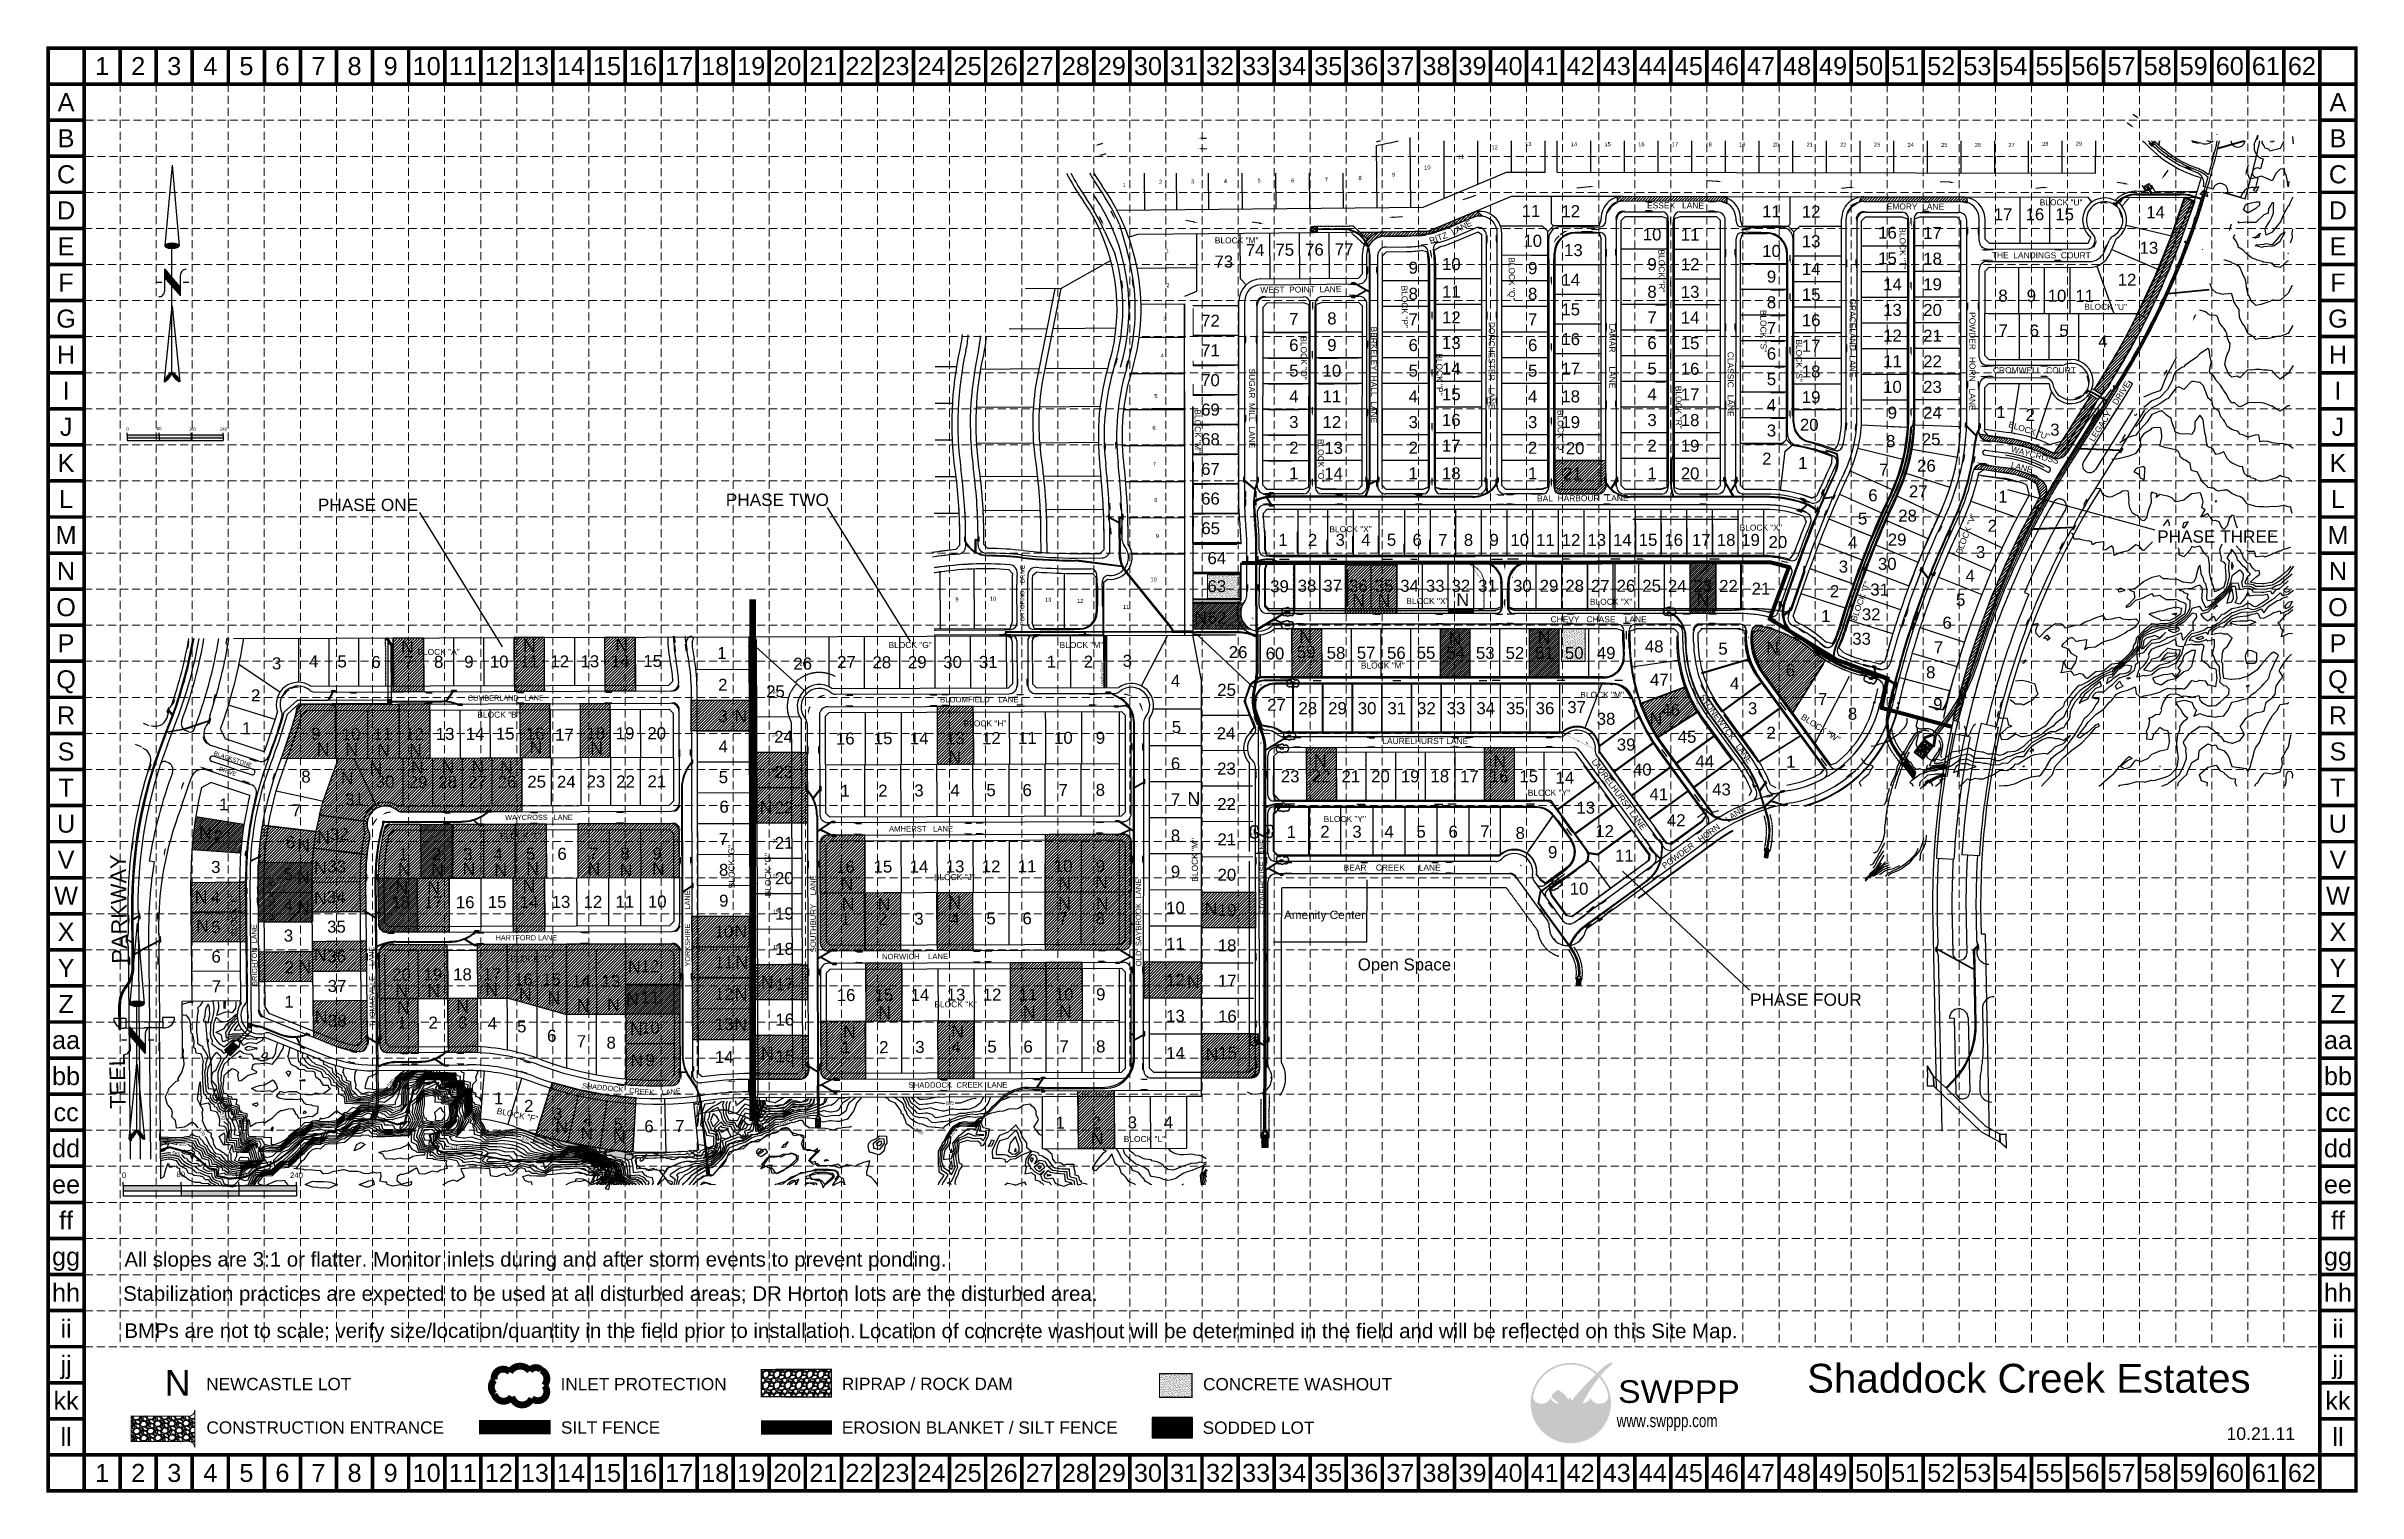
# Model space of a CAD drawing. Header units: inches. Extents: x 2468851 to 2474620, y 7110473 to 7114082.
import ezdxf
from ezdxf.enums import TextEntityAlignment as Align

# ---------------------------------------------------------------- set-up
doc = ezdxf.new("R2010")
doc.units = ezdxf.units.IN
doc.header["$MEASUREMENT"] = 0
for name, pattern in [('ACAD_ISO02W100', [15, 12, -3]), ('CENTER2', [1.125, 0.75, -0.125, 0.125, -0.125]), ('DASHED', [1.1, 0.9, -0.2]), ('FL1', [1.2, 0.9, -0.075, 0, -0.075, 0, -0.075, 0, -0.075]), ('HIDDEN', [0.375, 0.25, -0.125]), ('PHANTOM2', [3.15, 1.9, -0.25, 0.25, -0.25, 0.25, -0.25])]:
    doc.linetypes.add(name, pattern=pattern)
for name, color, linetype in [('APVMT', 11, 'Continuous'), ('AROW', 250, 'Continuous'), ('BASE', 7, 'Continuous'), ('BDY', 250, 'PHANTOM2'), ('BLOCKNO', 250, 'Continuous'), ('contours', 35, 'Continuous'), ('CONTOURS-MAJ', 250, 'Continuous'), ('CONTOURS-MIN', 250, 'Continuous'), ('CREEK_FL', 250, 'FL1'), ('DITCH', 250, 'Continuous'), ('EROSION BLANKET', 84, 'Continuous'), ('ESMT', 250, 'HIDDEN'), ('ex-pvmt', 7, 'Continuous'), ('ex-row', 1, 'Continuous'), ('ex-stm', 9, 'Continuous'), ('EXIST', 250, 'Continuous'), ('EXPVMT', 250, 'Continuous'), ('EXSTM', 250, 'Continuous'), ('FLOW', 250, 'Continuous'), ('fut-apvmt', 157, 'Continuous'), ('fut-arow', 157, 'Continuous'), ('fut-bl', 157, 'DASHED'), ('fut-inlets', 157, 'Continuous'), ('fut-lotno', 157, 'Continuous'), ('fut-lots', 157, 'Continuous'), ('fut-pvmt', 157, 'Continuous'), ('fut-srow', 157, 'Continuous'), ('fut-stm', 31, 'Continuous'), ('FUTURE', 250, 'Continuous'), ('GRID', 254, 'HIDDEN'), ('inlets', 7, 'Continuous'), ('LEGEND', 7, 'Continuous'), ('LOGO', 7, 'Continuous'), ('LOT', 250, 'Continuous'), ('LOTNO', 250, 'Continuous'), ('NARROW', 7, 'Continuous'), ('Newcastle homesites', 194, 'Continuous'), ('PHASE LINE', 7, 'Continuous'), ('PVMT', 250, 'Continuous'), ('PWall 2', 7, 'Continuous'), ('RIP RAP ROCK FILTER', 1, 'Continuous'), ('SODDED LOT', 2, 'Continuous'), ('SROW', 250, 'Continuous'), ('STM', 1, 'Continuous'), ('stm-cl', 13, 'CENTER2'), ('stm-pipe', 5, 'Continuous'), ('STMCL', 133, 'CENTER2'), ('STRNAMES', 250, 'Continuous'), ('WALL', 21, 'HIDDEN')]:
    doc.layers.add(name, color=color, linetype=linetype)
doc.styles.add('L60', font='simplex', dxfattribs={"width": 0.8, "height": 6})
doc.styles.add('LOGO1', font='ROCKEB.TTF', dxfattribs={"height": 25})
doc.styles.get("Standard").update_dxf_attribs({"font": 'ARIAL.TTF'})
doc.dimstyles.new('Flow', dxfattribs={"dimscale": 100, "dimtxt": 0.18, "dimasz": 0.08, "dimexe": 0.18, "dimexo": 0.0625, "dimgap": 0.015, "dimtad": 1, "dimdec": 4, "dimzin": 0, "dimdsep": 46, "dimtxsty": 'L60', "dimcen": 0, "dimse1": 1, "dimse2": 1, "dimclrd": 7, "dimclrt": 7, "dimadec": 0, "dimazin": 0, "dimtfac": 1, "dimtdec": 4, "dimtofl": 0, "dimtmove": 0, "dimatfit": 3, "dimfxl": 0, "dimtolj": 1, "dimtzin": 0, "dimarcsym": 0})
pattern_1 = [(135, (2471550.60074, 7112260.83566), (-0.176776695, -0.176776695), [])]
pattern_2 = [(135, (2472790.18968, 7112672.1189), (-0.176776695, -0.176776695), [])]
pattern_3 = [(125, (2473900.89993, 7112020.06313), (-0.102394006, -0.071697055), [])]
pattern_4 = [(125, (2473900.89993, 7112020.06313), (-0.20478801, -0.14339411), [])]
pattern_5 = [(45, (2472402.30112, 7112300.57772), (-0.176776695, 0.176776695), [])]
pattern_6 = [(115, (2473970.12385, 7112013.40367), (-0.226576947, -0.105654565), [])]
pattern_7 = [(125, (2473900.89993, 7112020.06313), (-0.20478801, -0.14339411), [])]
pattern_8 = [(45, (0, 0), (-0.0883883476483, 0.0883883476483), [])]
pattern_9 = [(45, (-0.00153, -6), (-0.176776695297, 0.176776695297), [])]
pattern_10 = [(45, (0, 0), (-0.176776695297, 0.176776695297), [])]
pattern_11 = [(89.9853, (2472569.501, 7110994.561), (-14.99615, 15.00385), [1.5, -2.25, 0.75, -2.25, 0.75, -7.5]), (89.9853, (2472568.003, 7111002.062), (-14.99615, 15.00385), [0.75, -14.25]), (89.9853, (2472567.252, 7110997.562), (-14.99615, 15.00385), [0.75, -1.5, 0.75, -12]), (89.9853, (2472566.504, 7111005.062), (-14.99615, 15.00385), [1.5, -13.5]), (89.9853, (2472565.755, 7111006.562), (-14.99615, 15.00385), [0.75, -14.25]), (89.9853, (2472564.253, 7111002.063), (-14.99615, 15.00385), [1.5, -13.5]), (89.9853, (2472563.501, 7110994.563), (-14.99615, 15.00385), [0.75, -1.5, 0.75, -3.75, 2.25, -6]), (89.9853, (2472562.004, 7111005.063), (-14.99615, 15.00385), [1.5, -13.5]), (89.9853, (2472561.252, 7110996.064), (-14.99615, 15.00385), [1.5, -0.75, 0.75, -6, 0.75, -5.25]), (89.9853, (2472560.502, 7110995.314), (-14.99615, 15.00385), [0.75, -14.25]), (89.9853, (2472559.753, 7111000.564), (-14.99615, 15.00385), [0.75, -0.75, 0.75, -12.75]), (89.9853, (2472559.002, 7110998.314), (-14.99615, 15.00385), [0.75, -14.25]), (89.9853, (2472558.255, 7111008.064), (-14.99615, 15.00385), [0.75, -14.25]), (89.9853, (2472557.503, 7111001.315), (-14.99615, 15.00385), [0.75, -6, 0.75, -7.5]), (89.9853, (2472556.753, 7111001.315), (-14.99615, 15.00385), [1.5, -13.5]), (89.9853, (2472556.004, 7111004.315), (-14.99615, 15.00385), [1.5, -13.5]), (89.9853, (2472555.252, 7110995.315), (-14.99615, 15.00385), [0.75, -9, 1.5, -3.75]), (179.9853, (2472562.751, 7110994.563), (-15.00385, -14.99615), [3, -3, 1.5, -7.5]), (179.9853, (2472562.752, 7110995.313), (-15.00385, -14.99615), [0.75, -5.25, 1.5, -7.5]), (179.9853, (2472566.502, 7110996.062), (-15.00385, -14.99615), [2.25, -12.75]), (179.9853, (2472566.502, 7110996.812), (-15.00385, -14.99615), [1.5, -13.5]), (179.9853, (2472568.752, 7110997.562), (-15.00385, -14.99615), [0.75, -9, 0.75, -0.75, 1.5, -2.25]), (179.9853, (2472568.753, 7110999.062), (-15.00385, -14.99615), [0.75, -5.25, 0.75, -8.25]), (179.9853, (2472562.753, 7110999.813), (-15.00385, -14.99615), [1.5, -2.25, 0.75, -0.75, 1.5, -8.25]), (179.9853, (2472565.753, 7111000.562), (-15.00385, -14.99615), [1.5, -8.25, 0.75, -4.5]), (179.9853, (2472568.753, 7111001.312), (-15.00385, -14.99615), [0.75, -0.75, 1.5, -12]), (179.9853, (2472559.004, 7111002.814), (-15.00385, -14.99615), [0.75, -14.25]), (179.9853, (2472559.004, 7111003.564), (-15.00385, -14.99615), [1.5, -1.5, 0.75, -0.75, 1.5, -9]), (179.9853, (2472565.754, 7111004.312), (-15.00385, -14.99615), [0.75, -0.75, 0.75, -1.5, 0.75, -10.5]), (179.9853, (2472560.505, 7111006.564), (-15.00385, -14.99615), [3, -12]), (179.9853, (2472562.005, 7111007.313), (-15.00385, -14.99615), [3, -2.25, 1.5, -8.25]), (179.9853, (2472568.005, 7111008.062), (-15.00385, -14.99615), [0.75, -2.25, 1.5, -10.5]), (179.9853, (2472566.505, 7111008.812), (-15.00385, -14.99615), [2.25, -12.75]), (134.9853, (2472569.503, 7111000.561), (-15, 0.00385), [1.06065, -20.15255]), (134.9853, (2472568.755, 7111008.812), (-15, 0.00385), [1.06065, -18.03125, 1.06065, -1.06065]), (134.9853, (2472568.003, 7110999.062), (-15, 0.00385), [1.06065, -8.4852, 1.06065, -10.6067]), (134.9853, (2472568.004, 7111002.812), (-15, 0.00385), [1.06065, -16.9706, 1.06065, -2.1213]), (134.9853, (2472568.004, 7111003.562), (-15, 0.00385), [2.1213, -8.4852, 2.1213, -8.4854]), (134.9853, (2472566.503, 7110999.812), (-15, 0.00385), [1.0605, -9.546, 1.0605, -1.0605, 1.0605, -7.4252]), (134.9853, (2472565.755, 7111007.312), (-15, 0.00385), [1.06065, -1.06065, 1.06065, -18.03125]), (134.9853, (2472565.002, 7110996.813), (-15, 0.00385), [1.06065, -12.7278, 1.06065, -6.3641]), (134.9853, (2472563.505, 7111008.813), (-15, 0.00385), [1.0605, -1.0605, 1.0605, -4.2426, 1.0605, -12.7286]), (134.9853, (2472561.253, 7110999.814), (-15, 0.00385), [1.06065, -20.15255]), (134.9853, (2472560.502, 7110996.064), (-15, 0.00385), [2.12131, -19.0919]), (134.9853, (2472559.001, 7110994.564), (-15, 0.00385), [1.06065, -1.06065, 1.06065, -18.03125]), (134.9853, (2472556.754, 7111002.815), (-15, 0.00385), [1.06065, -20.15255]), (134.9853, (2472555.255, 7111007.315), (-15, 0.00385), [1.06065, -20.15255]), (224.9853, (2472568.003, 7111001.312), (-15, 0.00385), [1.06065, -20.15255]), (224.9853, (2472568.003, 7111002.062), (-15, 0.00385), [1.06065, -20.15255]), (224.9853, (2472567.252, 7110997.562), (-15, 0.00385), [1.06065, -4.2426, 2.1213, -13.78865]), (224.9853, (2472567.251, 7110994.562), (-15, 0.00385), [1.06065, -20.15255]), (224.9853, (2472565.004, 7111004.313), (-15, 0.00385), [1.06065, -8.48528, 1.06065, -10.60662]), (224.9853, (2472565.004, 7111005.063), (-15, 0.00385), [1.0605, -6.3645, 1.0605, -6.363, 1.0605, -5.3042]), (224.9853, (2472564.252, 7110996.063), (-15, 0.00385), [1.06065, -20.15255]), (224.9853, (2472563.505, 7111008.063), (-15, 0.00385), [2.121, -5.30325, 1.0605, -1.0605, 1.0605, -10.60745]), (224.9853, (2472561.252, 7110998.314), (-15, 0.00385), [1.06065, -20.15255]), (224.9853, (2472561.254, 7111004.314), (-15, 0.00385), [2.12132, -19.0919]), (224.9853, (2472561.254, 7111005.064), (-15, 0.00385), [1.06065, -20.15255]), (224.9853, (2472559.753, 7111000.564), (-15, 0.00385), [1.06065, -20.15255]), (224.9853, (2472557.502, 7110996.065), (-15, 0.00385), [1.06065, -20.15255]), (224.9853, (2472557.505, 7111008.065), (-15, 0.00385), [1.06065, -20.15255]), (116.5503, (2472569.502, 7110996.0615), (0.003854, 15), [1.677, -31.86402]), (116.5503, (2472568.0015, 7110994.562), (0.003854, 15), [1.677, -31.86402]), (116.5503, (2472567.2515, 7110994.562), (0.003854, 15), [1.677, -31.86402]), (116.5503, (2472567.2524, 7110998.312), (0.003854, 15), [1.677, -31.86402]), (116.5503, (2472564.252, 7110997.563), (0.003854, 15), [1.677, -31.86402]), (116.5503, (2472563.502, 7110997.563), (0.003854, 15), [1.677, -31.86402]), (116.5503, (2472560.503, 7111000.564), (0.003854, 15), [1.677, -31.86402]), (116.5503, (2472559.753, 7111001.314), (0.003854, 15), [1.677, -31.86402]), (116.5503, (2472558.2517, 7110995.3143), (0.003854, 15), [1.677, -31.86402]), (116.5503, (2472558.253, 7110999.8143), (0.003854, 15), [1.677, -31.86402]), (153.4202, (2472569.505, 7111007.3115), (-15, 0.003854), [1.677, -31.86402]), (153.4202, (2472567.254, 7111003.562), (-15, 0.003854), [1.677, -31.86402]), (153.4202, (2472565.753, 7111001.3124), (-15, 0.003854), [1.677, -31.86402]), (153.4202, (2472563.504, 7111003.563), (-15, 0.003854), [1.677, -31.86402]), (153.4202, (2472563.504, 7111004.313), (-15, 0.003854), [1.677, -31.86402]), (153.4202, (2472561.2526, 7110999.0636), (-15, 0.003854), [1.677, -31.86402]), (153.4202, (2472560.502, 7110997.564), (-15, 0.003854), [1.677, -31.86402]), (153.4202, (2472557.504, 7111003.5645), (-15, 0.003854), [1.677, -31.86402]), (153.4202, (2472556.002, 7110997.565), (-15, 0.003854), [1.677, -31.86402]), (206.5503, (2472560.5017, 7110995.314), (-15, 0.003854), [1.677, -31.86402]), (206.5503, (2472560.504, 7111004.314), (-15, 0.003854), [1.677, -31.86402]), (206.5503, (2472559.7515, 7110994.564), (-15, 0.003854), [1.677, -31.86402]), (206.5503, (2472557.5045, 7111006.5645), (-15, 0.003854), [1.677, -31.86402]), (206.5503, (2472556.752, 7110996.815), (-15, 0.003854), [1.677, -31.86402]), (206.5503, (2472556.003, 7110999.815), (-15, 0.003854), [1.677, -31.86402]), (243.4202, (2472569.503, 7111000.5615), (-0.003854, -15), [1.677, -31.86402]), (243.4202, (2472568.002, 7110997.562), (-0.003854, -15), [1.677, -31.86402]), (243.4202, (2472567.255, 7111008.062), (-0.003854, -15), [1.677, -31.86402]), (243.4202, (2472565.7545, 7111006.5624), (-0.003854, -15), [1.677, -31.86402]), (243.4202, (2472564.253, 7111000.563), (-0.003854, -15), [1.677, -31.86402]), (243.4202, (2472563.502, 7110996.813), (-0.003854, -15), [1.677, -31.86402]), (243.4202, (2472563.503, 7111001.313), (-0.003854, -15), [1.677, -31.86402]), (243.4202, (2472562.0026, 7110999.0634), (-0.003854, -15), [1.677, -31.86402]), (243.4202, (2472558.2526, 7110999.0643), (-0.003854, -15), [1.677, -31.86402]), (243.4202, (2472555.2515, 7110994.565), (-0.003854, -15), [1.677, -31.86402]), (243.4202, (2472555.254, 7111003.565), (-0.003854, -15), [1.677, -31.86402]), (243.4202, (2472555.254, 7111005.065), (-0.003854, -15), [1.677, -31.86402])]
pattern_12 = [(36.1597, (2472525.216, 7110953.12), (2.60804, 16.76896), [1.2, -1.8, 0.6, -1.8, 0.6, -6]), (36.1597, (2472529.352, 7110957.629), (2.60804, 16.76896), [0.6, -11.4]), (36.1597, (2472526.091, 7110955.99), (2.60804, 16.76896), [0.6, -1.2, 0.6, -9.6]), (36.1597, (2472530.581, 7110960.014), (2.60804, 16.76896), [1.2, -10.8]), (36.1597, (2472531.196, 7110961.207), (2.60804, 16.76896), [0.6, -11.4]), (36.1597, (2472527.582, 7110960.052), (2.60804, 16.76896), [1.2, -10.8]), (36.1597, (2472522.383, 7110956.996), (2.60804, 16.76896), [0.6, -1.2, 0.6, -3, 1.8, -4.8]), (36.1597, (2472528.457, 7110962.921), (2.60804, 16.76896), [1.2, -10.8]), (36.1597, (2472522.29, 7110959.157), (2.60804, 16.76896), [1.2, -0.6, 0.6, -4.8, 0.6, -4.2]), (36.1597, (2472521.452, 7110959.287), (2.60804, 16.76896), [0.6, -11.4]), (36.1597, (2472524.489, 7110962.25), (2.60804, 16.76896), [0.6, -0.6, 0.6, -10.2]), (36.1597, (2472522.681, 7110961.672), (2.60804, 16.76896), [0.6, -11.4]), (36.1597, (2472528.625, 7110966.759), (2.60804, 16.76896), [0.6, -11.4]), (36.1597, (2472523.911, 7110964.057), (2.60804, 16.76896), [0.6, -4.8, 0.6, -6]), (36.1597, (2472523.557, 7110964.542), (2.60804, 16.76896), [1.2, -10.8]), (36.1597, (2472525.141, 7110966.442), (2.60804, 16.76896), [1.2, -10.8]), (36.1597, (2472518.974, 7110962.678), (2.60804, 16.76896), [0.6, -7.2, 1.2, -3]), (126.1597, (2472522.029, 7110957.48), (-16.76896, 2.60804), [2.4, -2.4, 1.2, -6]), (126.1597, (2472522.514, 7110957.834), (-16.76896, 2.60804), [0.6, -4.2, 1.2, -6]), (126.1597, (2472524.768, 7110955.766), (-16.76896, 2.60804), [1.8, -10.2]), (126.1597, (2472525.253, 7110956.12), (-16.76896, 2.60804), [1.2, -10.8]), (126.1597, (2472526.799, 7110955.021), (-16.76896, 2.60804), [0.6, -7.2, 0.6, -0.6, 1.2, -1.8]), (126.1597, (2472527.768, 7110955.729), (-16.76896, 2.60804), [0.6, -4.2, 0.6, -6.6]), (126.1597, (2472525.42, 7110959.958), (-16.76896, 2.60804), [1.2, -1.8, 0.6, -0.6, 1.2, -6.6]), (126.1597, (2472527.321, 7110958.375), (-16.76896, 2.60804), [1.2, -6.6, 0.6, -3.6]), (126.1597, (2472529.221, 7110956.791), (-16.76896, 2.60804), [0.6, -0.6, 1.2, -9.6]), (126.1597, (2472525.588, 7110963.797), (-16.76896, 2.60804), [0.6, -11.4]), (126.1597, (2472526.072, 7110964.15), (-16.76896, 2.60804), [1.2, -1.2, 0.6, -0.6, 1.2, -7.2]), (126.1597, (2472529.743, 7110960.145), (-16.76896, 2.60804), [0.6, -0.6, 0.6, -1.2, 0.6, -8.4]), (126.1597, (2472528.718, 7110964.598), (-16.76896, 2.60804), [2.4, -9.6]), (126.1597, (2472529.91, 7110963.983), (-16.76896, 2.60804), [2.4, -1.8, 1.2, -6.6]), (126.1597, (2472533.227, 7110960.462), (-16.76896, 2.60804), [0.6, -1.8, 1.2, -8.4]), (126.1597, (2472533.004, 7110961.784), (-16.76896, 2.60804), [1.8, -10.2]), (81.1597, (2472529.091, 7110955.9525), (-7.08046, 9.6885), [0.84852, -16.12204]), (81.1597, (2472534.066, 7110960.331), (-7.08046, 9.6885), [0.84852, -14.425, 0.84852, -0.84852]), (81.1597, (2472527.414, 7110956.213), (-7.08046, 9.6885), [0.84852, -6.78816, 0.84852, -8.48536]), (81.1597, (2472529.836, 7110957.983), (-7.08046, 9.6885), [0.84852, -13.57648, 0.84852, -1.69704]), (81.1597, (2472530.321, 7110958.3374), (-7.08046, 9.6885), [1.69704, -6.78816, 1.69704, -6.78832]), (81.1597, (2472527.1904, 7110957.536), (-7.08046, 9.6885), [0.8484, -7.6368, 0.8484, -0.8484, 0.8484, -5.94016]), (81.1597, (2472531.681, 7110961.561), (-7.08046, 9.6885), [0.84852, -0.84852, 0.84852, -14.425]), (81.1597, (2472524.545, 7110957.089), (-7.08046, 9.6885), [0.84852, -10.18224, 0.84852, -5.09128]), (81.1597, (2472531.5875, 7110963.722), (-7.08046, 9.6885), [0.8484, -0.8484, 0.8484, -3.39408, 0.8484, -10.18288]), (81.1597, (2472524.712, 7110960.927), (-7.08046, 9.6885), [0.84852, -16.12204]), (81.1597, (2472521.936, 7110959.6415), (-7.08046, 9.6885), [1.69705, -15.27351]), (81.1597, (2472520.259, 7110959.902), (-7.08046, 9.6885), [0.84852, -0.84852, 0.84852, -14.425]), (81.1597, (2472524.526, 7110965.25), (-7.08046, 9.6885), [0.84852, -16.12204]), (81.1597, (2472526.724, 7110968.343), (-7.08046, 9.6885), [0.84852, -16.12204]), (171.1597, (2472528.867, 7110957.275), (-7.08046, 9.6885), [0.84852, -16.12204]), (171.1597, (2472529.352, 7110957.629), (-7.08046, 9.6885), [0.84852, -16.12204]), (171.1597, (2472526.091, 7110955.99), (-7.08046, 9.6885), [0.84852, -3.39408, 1.69704, -11.03092]), (171.1597, (2472524.1535, 7110954.574), (-7.08046, 9.6885), [0.84852, -16.12204]), (171.1597, (2472529.389, 7110960.629), (-7.08046, 9.6885), [0.84852, -6.788225, 0.84852, -8.4853]), (171.1597, (2472529.873, 7110960.983), (-7.08046, 9.6885), [0.8484, -5.0916, 0.8484, -5.0904, 0.8484, -4.24336]), (171.1597, (2472523.706, 7110957.219), (-7.08046, 9.6885), [0.84852, -16.12204]), (171.1597, (2472531.103, 7110963.368), (-7.08046, 9.6885), [1.6968, -4.2426, 0.8484, -0.8484, 0.8484, -8.48596]), (171.1597, (2472523.7434, 7110960.219), (-7.08046, 9.6885), [0.84852, -16.12204]), (171.1597, (2472527.619, 7110963.051), (-7.08046, 9.6885), [1.69705, -15.27351]), (171.1597, (2472528.103, 7110963.405), (-7.08046, 9.6885), [0.84852, -16.12204]), (171.1597, (2472524.489, 7110962.25), (-7.08046, 9.6885), [0.84852, -16.12204]), (171.1597, (2472520.52, 7110961.579), (-7.08046, 9.6885), [0.84852, -16.12204]), (171.1597, (2472528.271, 7110967.2435), (-7.08046, 9.6885), [0.84852, -16.12204]), (62.7248, (2472526.1844, 7110953.8284), (9.688504, 7.08046), [1.3416, -25.49122]), (62.7248, (2472524.5075, 7110954.089), (9.688504, 7.08046), [1.3416, -25.49122]), (62.7248, (2472524.1535, 7110954.5736), (9.688504, 7.08046), [1.3416, -25.49122]), (62.7248, (2472526.5756, 7110956.3437), (9.688504, 7.08046), [1.3416, -25.49122]), (62.7248, (2472524.675, 7110957.9274), (9.688504, 7.08046), [1.3416, -25.49122]), (62.7248, (2472524.321, 7110958.412), (9.688504, 7.08046), [1.3416, -25.49122]), (62.7248, (2472524.8427, 7110961.7656), (9.688504, 7.08046), [1.3416, -25.49122]), (62.7248, (2472524.973, 7110962.604), (9.688504, 7.08046), [1.3416, -25.49122]), (62.7248, (2472520.3896, 7110960.7407), (9.688504, 7.08046), [1.3416, -25.49122]), (62.7248, (2472523.296, 7110962.865), (9.688504, 7.08046), [1.3416, -25.49122]), (99.5947, (2472533.451, 7110959.1387), (-7.08046, 9.688504), [1.3416, -25.49122]), (99.5947, (2472529.9666, 7110958.822), (-7.08046, 9.688504), [1.3416, -25.49122]), (99.5947, (2472527.805, 7110958.7286), (-7.08046, 9.688504), [1.3416, -25.49122]), (99.5947, (2472528.1965, 7110961.244), (-7.08046, 9.688504), [1.3416, -25.49122]), (99.5947, (2472528.681, 7110961.598), (-7.08046, 9.688504), [1.3416, -25.49122]), (99.5947, (2472524.228, 7110960.573), (-7.08046, 9.688504), [1.3416, -25.49122]), (99.5947, (2472522.905, 7110960.3495), (-7.08046, 9.688504), [1.3416, -25.49122]), (99.5947, (2472525.3643, 7110965.1194), (-7.08046, 9.688504), [1.3416, -25.49122]), (99.5947, (2472520.781, 7110963.256), (-7.08046, 9.688504), [1.3416, -25.49122]), (152.7248, (2472521.4517, 7110959.2874), (-7.08046, 9.688504), [1.3416, -25.49122]), (152.7248, (2472527.265, 7110963.5357), (-7.08046, 9.688504), [1.3416, -25.49122]), (152.7248, (2472520.613, 7110959.418), (-7.08046, 9.688504), [1.3416, -25.49122]), (152.7248, (2472527.302, 7110966.5355), (-7.08046, 9.688504), [1.3416, -25.49122]), (152.7248, (2472520.6504, 7110962.4176), (-7.08046, 9.688504), [1.3416, -25.49122]), (152.7248, (2472522.234, 7110964.318), (-7.08046, 9.688504), [1.3416, -25.49122]), (189.5947, (2472529.091, 7110955.9525), (-9.688504, -7.08046), [1.3416, -25.49122]), (189.5947, (2472526.445, 7110955.505), (-9.688504, -7.08046), [1.3416, -25.49122]), (189.5947, (2472532.873, 7110960.946), (-9.688504, -7.08046), [1.3416, -25.49122]), (189.5947, (2472531.196, 7110961.207), (-9.688504, -7.08046), [1.3416, -25.49122]), (189.5947, (2472526.613, 7110959.3435), (-9.688504, -7.08046), [1.3416, -25.49122]), (189.5947, (2472523.8366, 7110958.058), (-9.688504, -7.08046), [1.3416, -25.49122]), (189.5947, (2472526.743, 7110960.182), (-9.688504, -7.08046), [1.3416, -25.49122]), (189.5947, (2472524.582, 7110960.0887), (-9.688504, -7.08046), [1.3416, -25.49122]), (189.5947, (2472522.812, 7110962.511), (-9.688504, -7.08046), [1.3416, -25.49122]), (189.5947, (2472518.489, 7110962.3244), (-9.688504, -7.08046), [1.3416, -25.49122]), (189.5947, (2472524.302, 7110966.5727), (-9.688504, -7.08046), [1.3416, -25.49122]), (189.5947, (2472525.271, 7110967.2807), (-9.688504, -7.08046), [1.3416, -25.49122])]
pattern_13 = [(36.1597, (2473068.647, 7111284.811), (3.26006, 20.9612), [1.5, -2.25, 0.75, -2.25, 0.75, -7.5]), (36.1597, (2473073.817, 7111290.448), (3.26006, 20.9612), [0.75, -14.25]), (36.1597, (2473069.742, 7111288.398), (3.26006, 20.9612), [0.75, -1.5, 0.75, -12]), (36.1597, (2473075.354, 7111293.429), (3.26006, 20.9612), [1.5, -13.5]), (36.1597, (2473076.123, 7111294.92), (3.26006, 20.9612), [0.75, -14.25]), (36.1597, (2473071.605, 7111293.475), (3.26006, 20.9612), [1.5, -13.5]), (36.1597, (2473065.107, 7111289.656), (3.26006, 20.9612), [0.75, -1.5, 0.75, -3.75, 2.25, -6]), (36.1597, (2473072.7, 7111297.062), (3.26006, 20.9612), [1.5, -13.5]), (36.1597, (2473064.99, 7111292.357), (3.26006, 20.9612), [1.5, -0.75, 0.75, -6, 0.75, -5.25]), (36.1597, (2473063.942, 7111292.52), (3.26006, 20.9612), [0.75, -14.25]), (36.1597, (2473067.739, 7111296.224), (3.26006, 20.9612), [0.75, -0.75, 0.75, -12.75]), (36.1597, (2473065.48, 7111295.501), (3.26006, 20.9612), [0.75, -14.25]), (36.1597, (2473072.909, 7111301.86), (3.26006, 20.9612), [0.75, -14.25]), (36.1597, (2473067.016, 7111298.483), (3.26006, 20.9612), [0.75, -6, 0.75, -7.5]), (36.1597, (2473066.574, 7111299.088), (3.26006, 20.9612), [1.5, -13.5]), (36.1597, (2473068.554, 7111301.464), (3.26006, 20.9612), [1.5, -13.5]), (36.1597, (2473060.845, 7111296.759), (3.26006, 20.9612), [0.75, -9, 1.5, -3.75]), (126.1597, (2473064.664, 7111290.261), (-20.9612, 3.26006), [3, -3, 1.5, -7.5]), (126.1597, (2473065.27, 7111290.704), (-20.9612, 3.26006), [0.75, -5.25, 1.5, -7.5]), (126.1597, (2473068.088, 7111288.119), (-20.9612, 3.26006), [2.25, -12.75]), (126.1597, (2473068.694, 7111288.561), (-20.9612, 3.26006), [1.5, -13.5]), (126.1597, (2473070.627, 7111287.187), (-20.9612, 3.26006), [0.75, -9, 0.75, -0.75, 1.5, -2.25]), (126.1597, (2473071.838, 7111288.072), (-20.9612, 3.26006), [0.75, -5.25, 0.75, -8.25]), (126.1597, (2473068.903, 7111293.359), (-20.9612, 3.26006), [1.5, -2.25, 0.75, -0.75, 1.5, -8.25]), (126.1597, (2473071.279, 7111291.38), (-20.9612, 3.26006), [1.5, -8.25, 0.75, -4.5]), (126.1597, (2473073.654, 7111289.4), (-20.9612, 3.26006), [0.75, -0.75, 1.5, -12]), (126.1597, (2473069.113, 7111298.157), (-20.9612, 3.26006), [0.75, -14.25]), (126.1597, (2473069.718, 7111298.599), (-20.9612, 3.26006), [1.5, -1.5, 0.75, -0.75, 1.5, -9]), (126.1597, (2473074.306, 7111293.592), (-20.9612, 3.26006), [0.75, -0.75, 0.75, -1.5, 0.75, -10.5]), (126.1597, (2473073.025, 7111299.158), (-20.9612, 3.26006), [3, -12]), (126.1597, (2473074.516, 7111298.39), (-20.9612, 3.26006), [3, -2.25, 1.5, -8.25]), (126.1597, (2473078.662, 7111293.988), (-20.9612, 3.26006), [0.75, -2.25, 1.5, -10.5]), (126.1597, (2473078.382, 7111295.642), (-20.9612, 3.26006), [2.25, -12.75]), (81.1597, (2473073.491, 7111288.352), (-8.85057, 12.11063), [1.06065, -20.15255]), (81.1597, (2473079.71, 7111293.825), (-8.85057, 12.11063), [1.06065, -18.03125, 1.06065, -1.06065]), (81.1597, (2473071.395, 7111288.678), (-8.85057, 12.11063), [1.06065, -8.4852, 1.06065, -10.6067]), (81.1597, (2473074.423, 7111290.89), (-8.85057, 12.11063), [1.06065, -16.9706, 1.06065, -2.1213]), (81.1597, (2473075.028, 7111291.333), (-8.85057, 12.11063), [2.1213, -8.4852, 2.1213, -8.4854]), (81.1597, (2473071.116, 7111290.331), (-8.85057, 12.11063), [1.0605, -9.546, 1.0605, -1.0605, 1.0605, -7.425203]), (81.1597, (2473076.729, 7111295.362), (-8.85057, 12.11063), [1.06065, -1.06065, 1.06065, -18.03125]), (81.1597, (2473067.809, 7111289.772), (-8.85057, 12.11063), [1.06065, -12.7278, 1.06065, -6.3641]), (81.1597, (2473076.612, 7111298.064), (-8.85057, 12.11063), [1.0605, -1.0605, 1.0605, -4.2426, 1.0605, -12.728603]), (81.1597, (2473068.018, 7111294.57), (-8.85057, 12.11063), [1.06065, -20.15255]), (81.1597, (2473064.548, 7111292.963), (-8.85057, 12.11063), [2.12132, -19.09189]), (81.1597, (2473062.452, 7111293.289), (-8.85057, 12.11063), [1.06065, -1.06065, 1.06065, -18.03125]), (81.1597, (2473067.785, 7111299.973), (-8.85057, 12.11063), [1.06065, -20.15255]), (81.1597, (2473070.533, 7111303.84), (-8.85057, 12.11063), [1.06065, -20.15255]), (171.1597, (2473073.212, 7111290.005), (-8.85057, 12.11063), [1.06065, -20.15255]), (171.1597, (2473073.817, 7111290.448), (-8.85057, 12.11063), [1.06065, -20.15255]), (171.1597, (2473069.742, 7111288.398), (-8.85057, 12.11063), [1.06065, -4.2426, 2.1213, -13.78865]), (171.1597, (2473067.32, 7111286.628), (-8.85057, 12.11063), [1.06065, -20.15255]), (171.1597, (2473073.864, 7111294.197), (-8.85057, 12.11063), [1.06065, -8.48528, 1.06065, -10.60662]), (171.1597, (2473074.469, 7111294.64), (-8.85057, 12.11063), [1.0605, -6.3645, 1.0605, -6.363, 1.0605, -5.304203]), (171.1597, (2473066.76, 7111289.935), (-8.85057, 12.11063), [1.06065, -20.15255]), (171.1597, (2473076.007, 7111297.621), (-8.85057, 12.11063), [2.121, -5.30325, 1.0605, -1.0605, 1.0605, -10.607453]), (171.1597, (2473066.807, 7111293.685), (-8.85057, 12.11063), [1.06065, -20.15255]), (171.1597, (2473071.651, 7111297.225), (-8.85057, 12.11063), [2.12132, -19.09189]), (171.1597, (2473072.257, 7111297.668), (-8.85057, 12.11063), [1.06065, -20.15255]), (171.1597, (2473067.739, 7111296.224), (-8.85057, 12.11063), [1.06065, -20.15255]), (171.1597, (2473062.778, 7111295.385), (-8.85057, 12.11063), [1.06065, -20.15255]), (171.1597, (2473072.466, 7111302.465), (-8.85057, 12.11063), [1.06065, -20.15255]), (62.7248, (2473069.858, 7111285.6965), (12.11063, 8.850574), [1.677, -31.86402]), (62.7248, (2473067.762, 7111286.0225), (12.11063, 8.850574), [1.677, -31.86402]), (62.7248, (2473067.3196, 7111286.628), (12.11063, 8.850574), [1.677, -31.86402]), (62.7248, (2473070.347, 7111288.8406), (12.11063, 8.850574), [1.677, -31.86402]), (62.7248, (2473067.9716, 7111290.82), (12.11063, 8.850574), [1.677, -31.86402]), (62.7248, (2473067.529, 7111291.426), (12.11063, 8.850574), [1.677, -31.86402]), (62.7248, (2473068.181, 7111295.618), (12.11063, 8.850574), [1.677, -31.86402]), (62.7248, (2473068.344, 7111296.666), (12.11063, 8.850574), [1.677, -31.86402]), (62.7248, (2473062.615, 7111294.337), (12.11063, 8.850574), [1.677, -31.86402]), (62.7248, (2473066.248, 7111296.992), (12.11063, 8.850574), [1.677, -31.86402]), (99.5947, (2473078.941, 7111292.3344), (-8.850574, 12.11063), [1.677, -31.86402]), (99.5947, (2473074.586, 7111291.9383), (-8.850574, 12.11063), [1.677, -31.86402]), (99.5947, (2473071.884, 7111291.822), (-8.850574, 12.11063), [1.677, -31.86402]), (99.5947, (2473072.373, 7111294.966), (-8.850574, 12.11063), [1.677, -31.86402]), (99.5947, (2473072.979, 7111295.4085), (-8.850574, 12.11063), [1.677, -31.86402]), (99.5947, (2473067.4125, 7111294.1274), (-8.850574, 12.11063), [1.677, -31.86402]), (99.5947, (2473065.759, 7111293.848), (-8.850574, 12.11063), [1.677, -31.86402]), (99.5947, (2473068.833, 7111299.81), (-8.850574, 12.11063), [1.677, -31.86402]), (99.5947, (2473063.104, 7111297.481), (-8.850574, 12.11063), [1.677, -31.86402]), (152.7248, (2473063.9424, 7111292.52), (-8.850574, 12.11063), [1.677, -31.86402]), (152.7248, (2473071.209, 7111297.8307), (-8.850574, 12.11063), [1.677, -31.86402]), (152.7248, (2473062.894, 7111292.683), (-8.850574, 12.11063), [1.677, -31.86402]), (152.7248, (2473071.255, 7111301.5804), (-8.850574, 12.11063), [1.677, -31.86402]), (152.7248, (2473062.941, 7111296.433), (-8.850574, 12.11063), [1.677, -31.86402]), (152.7248, (2473064.9204, 7111298.809), (-8.850574, 12.11063), [1.677, -31.86402]), (189.5947, (2473073.4914, 7111288.3516), (-12.11063, -8.850574), [1.677, -31.86402]), (189.5947, (2473070.184, 7111287.7926), (-12.11063, -8.850574), [1.677, -31.86402]), (189.5947, (2473078.219, 7111294.5935), (-12.11063, -8.850574), [1.677, -31.86402]), (189.5947, (2473076.123, 7111294.9195), (-12.11063, -8.850574), [1.677, -31.86402]), (189.5947, (2473070.394, 7111292.5904), (-12.11063, -8.850574), [1.677, -31.86402]), (189.5947, (2473066.9235, 7111290.983), (-12.11063, -8.850574), [1.677, -31.86402]), (189.5947, (2473070.557, 7111293.6384), (-12.11063, -8.850574), [1.677, -31.86402]), (189.5947, (2473067.855, 7111293.522), (-12.11063, -8.850574), [1.677, -31.86402]), (189.5947, (2473065.6424, 7111296.5496), (-12.11063, -8.850574), [1.677, -31.86402]), (189.5947, (2473060.239, 7111296.3165), (-12.11063, -8.850574), [1.677, -31.86402]), (189.5947, (2473067.5055, 7111301.627), (-12.11063, -8.850574), [1.677, -31.86402]), (189.5947, (2473068.7166, 7111302.512), (-12.11063, -8.850574), [1.677, -31.86402])]
pattern_14 = [(45.5429055, (2464147.56629, 7106110.70135), (-0.0892218899, 0.0875468695), [])]
pattern_15 = [(112.518042, (2474495.78832, 7112714.8537), (-0.230939745, -0.095743585), [])]
pattern_16 = [(125, (2473900.89995, 7112020.00138), (-0.102394006, -0.071697055), [])]
pattern_17 = [(115, (2473970.12386, 7112013.34193), (-0.226576947, -0.105654565), [])]
pattern_18 = [(125, (2473900.89995, 7112020.00138), (-0.20478801, -0.14339411), [])]
pattern_19 = [(125, (2473900.89995, 7112020.00138), (-0.102394006, -0.071697055), [])]
pattern_20 = [(125, (2473900.89995, 7112020.00138), (-0.20478801, -0.14339411), [])]
pattern_21 = [(45, (2472402.30114, 7112300.51598), (-0.176776695, 0.176776695), [])]
pattern_22 = [(135, (2471550.60076, 7112260.77392), (-0.176776695, -0.176776695), [])]
pattern_23 = [(135, (2472790.1897, 7112672.05715), (-0.176776695, -0.176776695), [])]
pattern_24 = [(45, (0, 0), (-0.88388347648, 0.88388347648), [])]
pattern_25 = [(90, (0, 0), (-1.25, 2e-16), [])]
pattern_26 = [(135, (2470006.31313, 7111296.12996), (-0.1767767, -0.1767767), [])]
pattern_27 = [(135, (2469969.21754, 7111311.09382), (-0.176776695, -0.176776695), [])]
pattern_28 = [(45, (2469099.4552, 7111828.73352), (-0.176776695, 0.176776695), [])]
pattern_29 = [(45, (2468945.1661, 7111828.20732), (-0.176776695, 0.176776695), [])]
pattern_30 = [(135, (2470462.14535, 7111171.91836), (-0.176776695, -0.176776695), [])]
pattern_31 = [(135, (2470332.1461, 7111171.475), (-0.176776695, -0.176776695), [])]
pattern_32 = [(135, (2470480.14525, 7111171.97975), (-0.176776695, -0.176776695), [])]
pattern_33 = [(135, (2471092.8272, 7111099.83578), (-0.176776695, -0.176776695), [])]
pattern_34 = [(225, (2471428.77444, 7111112.1237), (0.176776695, -0.176776695), [])]
pattern_35 = [(45, (2470717.0252, 7110827.63866), (-0.176776695, 0.176776695), [])]
pattern_36 = [(135, (2472219.64393, 7111475.85205), (-0.176776695, -0.176776695), [])]
pattern_37 = [(45, (0, 0), (-2.6516504294, 2.6516504294), [])]

msp = doc.modelspace()

# ---------------------------------------------------------------- texts
at = {"color": 194}
msp.add_text('N', height=63.5, rotation=359.90399, dxfattribs=at).set_placement((2469146.5, 7110715.3))
at = {"insert": (2473798.8, 7110794.3), "char_height": 72, "width": 1064.418, "attachment_point": 2}
msp.add_mtext('Shaddock Creek Estates', dxfattribs=at)
at = {"layer": 'BASE'}
for s, p in [('1', (2468990.2, 7114032.2)), ('2', (2469080.2, 7114032.2)), ('3', (2469170.2, 7114032.2)), ('4', (2469260.2, 7114032.2)), ('5', (2469350.2, 7114032.2)), ('6', (2469440.2, 7114032.2)), ('7', (2469530.2, 7114032.2)), ('8', (2469620.2, 7114032.2)), ('9', (2469710.2, 7114032.2)), ('10', (2469800.2, 7114032.2)), ('11', (2469890.2, 7114032.2)), ('12', (2469980.2, 7114032.2)), ('13', (2470070.2, 7114032.2)), ('14', (2470160.2, 7114032.2)), ('15', (2470250.2, 7114032.2)), ('16', (2470340.2, 7114032.2)), ('17', (2470430.2, 7114032.2)), ('18', (2470520.2, 7114032.2)), ('19', (2470610.2, 7114032.2)), ('20', (2470700.2, 7114032.2)), ('21', (2470790.2, 7114032.2)), ('22', (2470880.2, 7114032.2)), ('23', (2470970.2, 7114032.2)), ('24', (2471060.2, 7114032.2)), ('25', (2471150.2, 7114032.2)), ('26', (2471240.2, 7114032.2)), ('27', (2471330.2, 7114032.2)), ('28', (2471420.2, 7114032.2)), ('29', (2471510.2, 7114032.2)), ('30', (2471600.2, 7114032.2)), ('31', (2471690.2, 7114032.2)), ('32', (2471780.2, 7114032.2)), ('33', (2471870.2, 7114032.2)), ('34', (2471960.2, 7114032.2)), ('35', (2472050.2, 7114032.2)), ('36', (2472140.2, 7114032.2)), ('37', (2472230.2, 7114032.2)), ('38', (2472320.2, 7114032.2)), ('39', (2472410.2, 7114032.2)), ('40', (2472500.2, 7114032.2)), ('41', (2472590.2, 7114032.2)), ('42', (2472680.2, 7114032.2)), ('43', (2472770.2, 7114032.2)), ('44', (2472860.2, 7114032.2)), ('45', (2472950.2, 7114032.2)), ('46', (2473040.2, 7114032.2)), ('47', (2473130.2, 7114032.2)), ('48', (2473220.2, 7114032.2)), ('49', (2473310.2, 7114032.2)), ('50', (2473400.2, 7114032.2)), ('51', (2473490.2, 7114032.2)), ('52', (2473580.2, 7114032.2)), ('53', (2473670.2, 7114032.2)), ('54', (2473760.2, 7114032.2)), ('55', (2473850.2, 7114032.2)), ('56', (2473940.2, 7114032.2)), ('57', (2474030.2, 7114032.2)), ('58', (2474120.2, 7114032.2)), ('59', (2474210.2, 7114032.2)), ('60', (2474300.2, 7114032.2)), ('61', (2474390.2, 7114032.2)), ('62', (2474480.2, 7114032.2)), ('A', (2468900.2, 7113942.2)), ('A', (2474570.2, 7113942.2)), ('B', (2468900.2, 7113852.2)), ('B', (2474570.2, 7113852.2)), ('C', (2468900.2, 7113762.2)), ('C', (2474570.2, 7113762.2)), ('D', (2468900.2, 7113672.2)), ('D', (2474570.2, 7113672.2)), ('E', (2468900.2, 7113582.2)), ('E', (2474570.2, 7113582.2)), ('F', (2468900.2, 7113492.2)), ('F', (2474570.2, 7113492.2)), ('G', (2468900.2, 7113402.2)), ('G', (2474570.2, 7113402.2)), ('H', (2468900.2, 7113312.2)), ('H', (2474570.2, 7113312.2)), ('I', (2468900.2, 7113222.2)), ('I', (2474570.2, 7113222.2)), ('J', (2468900.2, 7113132.2)), ('J', (2474570.2, 7113132.2)), ('K', (2468900.2, 7113042.2)), ('K', (2474570.2, 7113042.2)), ('L', (2468900.2, 7112952.2)), ('L', (2474570.2, 7112952.2)), ('M', (2468900.2, 7112862.2)), ('M', (2474570.2, 7112862.2)), ('N', (2468900.2, 7112772.2)), ('N', (2474570.2, 7112772.2)), ('O', (2468900.2, 7112682.2)), ('O', (2474570.2, 7112682.2)), ('P', (2468900.2, 7112592.2)), ('P', (2474570.2, 7112592.2)), ('Q', (2468900.2, 7112502.2)), ('Q', (2474570.2, 7112502.2)), ('R', (2468900.2, 7112412.2)), ('R', (2474570.2, 7112412.2)), ('S', (2468900.2, 7112322.2)), ('S', (2474570.2, 7112322.2)), ('T', (2468900.2, 7112232.2)), ('T', (2474570.2, 7112232.2)), ('U', (2468900.2, 7112142.2)), ('U', (2474570.2, 7112142.2)), ('V', (2468900.2, 7112052.2)), ('V', (2474570.2, 7112052.2)), ('W', (2468900.2, 7111962.2)), ('W', (2474570.2, 7111962.2)), ('X', (2468900.2, 7111872.2)), ('X', (2474570.2, 7111872.2)), ('Y', (2468900.2, 7111782.2)), ('Y', (2474570.2, 7111782.2)), ('Z', (2468900.2, 7111692.2)), ('Z', (2474570.2, 7111692.2)), ('aa', (2468900.2, 7111602.2)), ('aa', (2474570.2, 7111602.2)), ('bb', (2468900.2, 7111512.2)), ('bb', (2474570.2, 7111512.2)), ('cc', (2468900.2, 7111422.2)), ('cc', (2474570.2, 7111422.2)), ('dd', (2468900.2, 7111332.2)), ('dd', (2474570.2, 7111332.2)), ('ee', (2468900.2, 7111242.2)), ('ee', (2474570.2, 7111242.2)), ('ff', (2468900.2, 7111152.2)), ('ff', (2474570.2, 7111152.2)), ('gg', (2468900.2, 7111062.2)), ('gg', (2474570.2, 7111062.2)), ('hh', (2468900.2, 7110972.2)), ('hh', (2474570.2, 7110972.2)), ('ii', (2468900.2, 7110882.2)), ('ii', (2474570.2, 7110882.2)), ('jj', (2468900.2, 7110792.2)), ('jj', (2474570.2, 7110792.2)), ('kk', (2468900.2, 7110702.2)), ('kk', (2474570.2, 7110702.2)), ('ll', (2468900.2, 7110612.2)), ('ll', (2474570.2, 7110612.2)), ('1', (2468990.2, 7110522.2)), ('2', (2469080.2, 7110522.2)), ('3', (2469170.2, 7110522.2)), ('4', (2469260.2, 7110522.2)), ('5', (2469350.2, 7110522.2)), ('6', (2469440.2, 7110522.2)), ('7', (2469530.2, 7110522.2)), ('8', (2469620.2, 7110522.2)), ('9', (2469710.2, 7110522.2)), ('10', (2469800.2, 7110522.2)), ('11', (2469890.2, 7110522.2)), ('12', (2469980.2, 7110522.2)), ('13', (2470070.2, 7110522.2)), ('14', (2470160.2, 7110522.2)), ('15', (2470250.2, 7110522.2)), ('16', (2470340.2, 7110522.2)), ('17', (2470430.2, 7110522.2)), ('18', (2470520.2, 7110522.2)), ('19', (2470610.2, 7110522.2)), ('20', (2470700.2, 7110522.2)), ('21', (2470790.2, 7110522.2)), ('22', (2470880.2, 7110522.2)), ('23', (2470970.2, 7110522.2)), ('24', (2471060.2, 7110522.2)), ('25', (2471150.2, 7110522.2)), ('26', (2471240.2, 7110522.2)), ('27', (2471330.2, 7110522.2)), ('28', (2471420.2, 7110522.2)), ('29', (2471510.2, 7110522.2)), ('30', (2471600.2, 7110522.2)), ('31', (2471690.2, 7110522.2)), ('32', (2471780.2, 7110522.2)), ('33', (2471870.2, 7110522.2)), ('34', (2471960.2, 7110522.2)), ('35', (2472050.2, 7110522.2)), ('36', (2472140.2, 7110522.2)), ('37', (2472230.2, 7110522.2)), ('38', (2472320.2, 7110522.2)), ('39', (2472410.2, 7110522.2)), ('40', (2472500.2, 7110522.2)), ('41', (2472590.2, 7110522.2)), ('42', (2472680.2, 7110522.2)), ('43', (2472770.2, 7110522.2)), ('44', (2472860.2, 7110522.2)), ('45', (2472950.2, 7110522.2)), ('46', (2473040.2, 7110522.2)), ('47', (2473130.2, 7110522.2)), ('48', (2473220.2, 7110522.2)), ('49', (2473310.2, 7110522.2)), ('50', (2473400.2, 7110522.2)), ('51', (2473490.2, 7110522.2)), ('52', (2473580.2, 7110522.2)), ('53', (2473670.2, 7110522.2)), ('54', (2473760.2, 7110522.2)), ('55', (2473850.2, 7110522.2)), ('56', (2473940.2, 7110522.2)), ('57', (2474030.2, 7110522.2)), ('58', (2474120.2, 7110522.2)), ('59', (2474210.2, 7110522.2)), ('60', (2474300.2, 7110522.2)), ('61', (2474390.2, 7110522.2)), ('62', (2474480.2, 7110522.2))]:
    msp.add_text(s, height=45, dxfattribs=at).set_placement(p, align=Align.MIDDLE_CENTER)
at = {"layer": 'BASE', "color": 7}
for s, p in [('All slopes are 3:1 or flatter. Monitor inlets during and after storm events to prevent ponding.', (2469045.7, 7111036.8)), ('Stabilization practices are expected to be used at all disturbed areas; DR Horton lots are the disturbed area.', (2469042.7, 7110951.5)), ('BMPs are not to scale; verify size/location/quantity in the field prior to installation.', (2469045.8, 7110858.9)), ('Location of concrete washout will be determined in the field and will be reflected on this Site Map.', (2470878.2, 7110858.3))]:
    msp.add_text(s, height=36.499, dxfattribs=at).set_placement(p)
at = {"layer": 'BASE'}
msp.add_text('10.21.11', height=31.5, dxfattribs=at).set_placement((2474377.7, 7110604.3), align=Align.CENTER)
at = {"layer": 'BLOCKNO'}
for s, rotation, p in [('BLOCK "U"', 359.88929, (2473879.3, 7113692.1)), ('BLOCK "M"', 0.19541, (2471821.7, 7113597.3)), ('BLOCK "T"', 270.55207, (2473483.9, 7113577.8)), ('BLOCK "Q"', 270.55207, (2472506.6, 7113501.4)), ('BLOCK "R"', 270.55207, (2472882.4, 7113521.2)), ('BLOCK "P"', 270.55207, (2472241, 7113431.8)), ('BLOCK "S"', 270.55207, (2473136.3, 7113371.2)), ('BLOCK "U"', 359.88929, (2473990.5, 7113431.5)), ('BLOCK "O"', 270.55207, (2471989.3, 7113303.9)), ('BLOCK "P"', 270.55207, (2472328.1, 7113262.8)), ('BLOCK "S"', 270.55207, (2473225.3, 7113297.5)), ('BLOCK "R"', 270.55207, (2472924.8, 7113181.1)), ('BLOCK "M"', 270.55207, (2471724.7, 7113121.3)), ('BLOCK "Q"', 270.55207, (2472628.3, 7113120.1)), ('BLOCK "U"', 342.19219, (2473799.5, 7113122.9)), ('BLOCK "O"', 270.55207, (2472032, 7113047.9)), ('BLOCK "V"', 69.05076, (2473642.1, 7112865)), ('BLOCK "X"', 0.19541, (2472106, 7112876.9)), ('BLOCK "X"', 0.19541, (2473129.7, 7112880.8)), ('BLOCK "T"', 70.00151, (2473378.8, 7112697.6))]:
    msp.add_text(s, height=15, rotation=rotation, dxfattribs=at).set_placement(p, align=Align.MIDDLE)
at = {"layer": 'BLOCKNO', "color": 7}
for s, rotation, p in [('BLOCK "A"', 0.19541, (2469829.7, 7112570.6)), ('BLOCK "G"', 0.19541, (2471006.8, 7112587.9)), ('BLOCK "M"', 0.19541, (2471434.3, 7112588)), ('BLOCK "B"', 0.19541, (2469979.5, 7112413.9)), ('BLOCK "H"', 0.19541, (2471193.6, 7112392.2)), ('BLOCK "Y"', 0.19541, (2472601.1, 7112219.2)), ('BLOCK "Y"', 0.19541, (2472091.6, 7112153.8)), ('BLOCK "C"', 0.19541, (2470036.8, 7112111.8)), ('BLOCK "G"', 90.55207, (2470560.9, 7112035.1)), ('BLOCK "M"', 90.55207, (2471717.1, 7112051.7)), ('BLOCK "G"', 90.55207, (2470651.9, 7112014.9)), ('BLOCK "E"', 90.55207, (2469319.2, 7111913.7)), ('BLOCK "B"', 90.55207, (2469413.7, 7111953.1)), ('BLOCK "J"', 0.19541, (2471117.1, 7112008.7)), ('BLOCK "D"', 0.19541, (2470062.8, 7111805.5)), ('BLOCK "K"', 0.19541, (2471120.1, 7111691.4)), ('BLOCK "F"', 348.37293, (2470026.7, 7111415.3)), ('BLOCK "L"', 0.19541, (2471591.5, 7111355.2))]:
    msp.add_text(s, height=15, rotation=rotation, dxfattribs=at).set_placement(p, align=Align.MIDDLE)
at = {"layer": 'CONTOURS-MAJ', "color": 42}
for s, rotation, p in [('580', 50.00683, (2469710.9, 7111495.8)), ('575', 70.62517, (2469725.7, 7111483)), ('585', 5.55361, (2471105.9, 7111445.1)), ('570', 278.92627, (2469290.7, 7111412.2)), ('570', 89.21235, (2469346.7, 7111384.4)), ('570', 21.75744, (2469730, 7111431.4)), ('580', 24.07926, (2470691.6, 7111394.8)), ('585', 4.17001, (2470730, 7111432.3)), ('565', 5.15385, (2469190.9, 7111342.9)), ('570', 307.21586, (2469238.8, 7111372.8)), ('570', 2.42031, (2469735, 7111368.3)), ('570', 1.46005, (2469869.7, 7111334.6)), ('575', 330.99908, (2470046.9, 7111353.4)), ('585', 73.21292, (2470526, 7111337.5)), ('580', 61.16236, (2470544.4, 7111324.1)), ('580', 333.9109, (2471030, 7111373.9)), ('575', 46.80564, (2471115.5, 7111373.1)), ('565', 346.49213, (2469175.3, 7111318.8))]:
    msp.add_text(s, height=8.8, rotation=rotation, dxfattribs=at).set_placement(p, align=Align.MIDDLE)
at = {"layer": 'EXIST', "color": 252}
for s, p in [('12', (2472465.6, 7113829.3)), ('13', (2472549.7, 7113837.6)), ('14', (2472663.7, 7113837.4)), ('15', (2472747.7, 7113837.3)), ('16', (2472831.7, 7113837.1)), ('17', (2472915.7, 7113836.9)), ('18', (2472999.7, 7113836.8)), ('19', (2473083.7, 7113836.6)), ('20', (2473167.7, 7113836.4)), ('21', (2473251.7, 7113836.3)), ('22', (2473335.7, 7113836.1)), ('23', (2473419.7, 7113836)), ('24', (2473503.7, 7113835.8)), ('25', (2473587.7, 7113835.6)), ('26', (2473671.7, 7113835.5)), ('27', (2473755.7, 7113835.4)), ('28', (2473839.7, 7113838.1)), ('29', (2473923.7, 7113838.7)), ('8', (2472129.6, 7113753.3)), ('9', (2472213.5, 7113761.6)), ('10', (2472297.6, 7113779.2)), ('11', (2472381.6, 7113806.3)), ('1', (2471540.6, 7113735.6)), ('2', (2471631.6, 7113743.6)), ('3', (2471711.6, 7113744.4)), ('4', (2471793.6, 7113745.2)), ('5', (2471877.6, 7113746)), ('6', (2471961.6, 7113746.8)), ('7', (2472045.6, 7113748.6)), ('4', (2471635.9, 7113309.6)), ('5', (2471620.2, 7113208.8))]:
    msp.add_text(s, height=10, rotation=0.54291, dxfattribs=at).set_placement(p, align=Align.MIDDLE)
for s, p in [('1', (2471648.7, 7113571.3)), ('2', (2471649.8, 7113485.5)), ('3', (2471642.2, 7113401.7)), ('6', (2471615.4, 7113129.7)), ('7', (2471616.6, 7113039.7)), ('8', (2471619.8, 7112949.7)), ('9', (2471623.7, 7112859.7)), ('9', (2471623.7, 7112859.6)), ('10', (2471614.4, 7112751.3)), ('10', (2471614.4, 7112751.4)), ('9', (2471123.6, 7112701.4)), ('10', (2471213.7, 7112703.5)), ('13', (2471351.2, 7112700.9)), ('12', (2471431.2, 7112698)), ('11', (2471545.8, 7112682.9))]:
    msp.add_text(s, height=10, dxfattribs=at).set_placement(p, align=Align.MIDDLE)
at = {"layer": 'fut-lotno', "color": 7}
for s, height, p in [('64', 30, (2471772.2, 7112804.6)), ('63', 30, (2471772.2, 7112734.5)), ('39', 30, (2471928.7, 7112734.4)), ('38', 30, (2471997.2, 7112735.7)), ('37', 30, (2472061.2, 7112735.7)), ('36', 30, (2472125.2, 7112735.6)), ('35', 30, (2472189.2, 7112735.6)), ('34', 30, (2472253.2, 7112735.6)), ('33', 30, (2472317.2, 7112735.6)), ('32', 30, (2472381.2, 7112735.6)), ('31', 30, (2472447.7, 7112735.6)), ('30', 30, (2472534.7, 7112735.5)), ('29', 30, (2472601.2, 7112735.5)), ('28', 30, (2472665.2, 7112735.5)), ('27', 30, (2472729.2, 7112735.5)), ('26', 30, (2472793.2, 7112735.5)), ('25', 30, (2472857.2, 7112735.5)), ('24', 30, (2472921.2, 7112735.4)), ('23', 30, (2472985.2, 7112735.4)), ('22', 30, (2473049.2, 7112735.4)), ('21', 30, (2473130.2, 7112728.8)), ('62', 30, (2471773.1, 7112656)), ('6', 30, (2473594.8, 7112643.5)), ('60', 30, (2471917.2, 7112566.7)), ('59', 30, (2471995.1, 7112570.3)), ('58', 30, (2472069.6, 7112568.2)), ('57', 30, (2472144.8, 7112568.1)), ('56', 30, (2472220.1, 7112568.1)), ('55', 30, (2472294.1, 7112568.1)), ('54', 30, (2472368.1, 7112568.1)), ('53', 30, (2472442.1, 7112568.1)), ('52', 30, (2472516.1, 7112568)), ('51', 30, (2472590.1, 7112568)), ('50', 30, (2472664.1, 7112568)), ('49', 30, (2472743.8, 7112568)), ('48', 30, (2472863.6, 7112584.4)), ('5', 30, (2473035.5, 7112578.5)), ('7', 30, (2473573.4, 7112581.9)), ('47', 30, (2472876.5, 7112501.5)), ('4', 30, (2473064.5, 7112491.9)), ('6', 30, (2473203.7, 7112524.9)), ('8', 30, (2473553.9, 7112519.8)), ('27', 30, (2471920.9, 7112438.8)), ('28', 30, (2471999.2, 7112430.2)), ('29', 30, (2472073.2, 7112430.2)), ('30', 30, (2472147.2, 7112430.1)), ('31', 30, (2472221.2, 7112430.1)), ('32', 30, (2472295.2, 7112430.1)), ('33', 30, (2472369.2, 7112430.1)), ('34', 30, (2472443.2, 7112430.1)), ('35', 30, (2472517.2, 7112430)), ('36', 30, (2472591.2, 7112430)), ('37', 30, (2472670.1, 7112432.8)), ('46', 30, (2472905.1, 7112425.8)), ('3', 30, (2473109.3, 7112429.8)), ('7', 30, (2473284.2, 7112452.9)), ('8', 30, (2473358.7, 7112416.4)), ('9', 30, (2473571.6, 7112440.1)), ('38', 30, (2472743.6, 7112403.7)), ('45', 30, (2472945.7, 7112358.5)), ('2', 30, (2473155.5, 7112369.1)), ('39', 30, (2472793.7, 7112339.4)), ('44', 30, (2472989.8, 7112297.7)), ('1', 30, (2473204.7, 7112296.9)), ('23', 30, (2471955.1, 7112260.2)), ('22', 30, (2472032.6, 7112260.2)), ('21', 30, (2472106.6, 7112260.2)), ('20', 30, (2472180.6, 7112260.1)), ('19', 30, (2472254.6, 7112260.1)), ('18', 30, (2472328.6, 7112260.1)), ('17', 30, (2472402.6, 7112260.1)), ('16', 30, (2472476.6, 7112260.1)), ('15', 30, (2472550.6, 7112260)), ('14', 30, (2472640.8, 7112256.6)), ('40', 30, (2472834, 7112277.1)), ('13', 30, (2472692.8, 7112182)), ('41', 30, (2472875.2, 7112215.6)), ('43', 30, (2473031.6, 7112227.6)), ('12', 30, (2472739.9, 7112123.6)), ('42', 30, (2472918.8, 7112150.8)), ('1', 30, (2471958, 7112121.7)), ('2', 30, (2472042, 7112122.2)), ('3', 30, (2472122, 7112122.1)), ('4', 30, (2472202, 7112122.1)), ('5', 30, (2472282, 7112122.1)), ('6', 30, (2472362, 7112122.1)), ('7', 30, (2472441.1, 7112122.7)), ('8', 30, (2472529.4, 7112118.9)), ('9', 30, (2472610.3, 7112071.1)), ('11', 30, (2472789.1, 7112062.3)), ('10', 30, (2472676.2, 7111979.8)), ('Amenity Center', 21, (2472040.8, 7111911.9)), ('Open Space', 30, (2472240.4, 7111786.5))]:
    msp.add_text(s, height=height, dxfattribs=at).set_placement(p, align=Align.MIDDLE)
at = {"layer": 'FUTURE', "color": 7}
for s, rotation, p in [('BLOCK "X"', 0.19541, (2472297.8, 7112697.4)), ('BLOCK "X"', 0.19541, (2472756.2, 7112695.7)), ('BLOCK "M"', 0.19541, (2472186.3, 7112536.7)), ('BLOCK "M"', 0.19541, (2472733.8, 7112463.6)), ('BLOCK "W"', 327.06646, (2473279.3, 7112380.5))]:
    msp.add_text(s, height=15, rotation=rotation, dxfattribs=at).set_placement(p, align=Align.MIDDLE)
at = {"layer": 'FUTURE'}
for s, height, p in [('26', 9.5, (2470738.5, 7112541.4)), ('26', 30, (2471825.1, 7112570.1)), ('25', 30, (2471796.6, 7112476)), ('25', 9.5, (2470670.7, 7112472.2)), ('24', 30, (2471795.2, 7112367.7)), ('24', 9.5, (2470669.3, 7112363.9)), ('23', 9.5, (2470670.5, 7112275.7)), ('23', 30, (2471796.4, 7112279.5)), ('22', 30, (2471796.7, 7112191.2)), ('22', 9.5, (2470670.8, 7112187.4)), ('21', 9.5, (2470671.1, 7112099.2)), ('21', 30, (2471797, 7112103)), ('20', 30, (2471797.3, 7112014.7)), ('20', 9.5, (2470671.4, 7112010.9)), ('19', 9.5, (2470671.7, 7111922.7)), ('19', 30, (2471797.6, 7111926.5)), ('18', 30, (2471797.9, 7111838.2)), ('18', 9.5, (2470672, 7111834.4)), ('17', 9.5, (2470672.3, 7111746.2)), ('17', 30, (2471798.2, 7111750)), ('16', 30, (2471798.5, 7111661.7)), ('15', 30, (2471799.1, 7111570.1))]:
    msp.add_text(s, height=height, dxfattribs=at).set_placement(p, align=Align.MIDDLE)
at = {"layer": 'LEGEND'}
for s, height, p in [('PHASE ONE', 30.69, (2469528.6, 7112922.1)), ('PHASE TWO', 30.69, (2470546.7, 7112934.8)), ('PHASE THREE', 30.689, (2474119, 7112843)), ('PHASE FOUR', 30.69, (2473103, 7111687.7)), ('NEWCASTLE LOT', 30.689, (2469249.9, 7110728.6)), ('INLET PROTECTION', 30.689, (2470134.4, 7110728.5)), ('RIPRAP / ROCK DAM', 30.689, (2470836.3, 7110728.9)), ('CONCRETE WASHOUT', 30.689, (2471737.7, 7110728.2)), ('CONSTRUCTION ENTRANCE', 30.689, (2469250.5, 7110620.1)), ('SILT FENCE', 30.69, (2470135.3, 7110620)), ('EROSION BLANKET / SILT FENCE', 30.689, (2470836.2, 7110620)), ('SODDED LOT', 30.69, (2471736.9, 7110619.7))]:
    msp.add_text(s, height=height, dxfattribs=at).set_placement(p)
at = {"layer": 'LOTNO'}
for s, p in [('11', (2472556.2, 7113670.6)), ('12', (2472655.4, 7113670.4)), ('11', (2473156.6, 7113669.5)), ('12', (2473255.4, 7113669.3)), ('17', (2473734.5, 7113662.5)), ('16', (2473813.9, 7113662.4)), ('15', (2473887.9, 7113662.2)), ('14', (2474115, 7113667.7)), ('74', (2471867.7, 7113573)), ('75', (2471941.7, 7113573.7)), ('76', (2472015.7, 7113574.4)), ('77', (2472089.9, 7113575.1)), ('10', (2472560.5, 7113596.3)), ('13', (2472662, 7113573)), ('10', (2472858.5, 7113612.2)), ('11', (2472953.4, 7113611.9)), ('10', (2473156.5, 7113570.9)), ('13', (2473255.4, 7113595.3)), ('16', (2473445.9, 7113616.6)), ('17', (2473558.4, 7113615.7)), ('13', (2474098.4, 7113578.8)), ('73', (2471789.6, 7113544.6)), ('9', (2472262.5, 7113529.2)), ('10', (2472357.4, 7113538.3)), ('9', (2472560.5, 7113528)), ('9', (2472858.5, 7113538.1)), ('12', (2472953.4, 7113537.9)), ('14', (2473255.4, 7113526.3)), ('15', (2473445.9, 7113552.6)), ('18', (2473558.4, 7113551.7)), ('8', (2472262.4, 7113464.1)), ('11', (2472357.4, 7113469.3)), ('8', (2472560.4, 7113464)), ('14', (2472655.4, 7113499)), ('8', (2472858.4, 7113469.1)), ('13', (2472953.4, 7113468.9)), ('9', (2473156.5, 7113506.9)), ('15', (2473255.4, 7113462.3)), ('14', (2473458.5, 7113487.9)), ('19', (2473558.4, 7113487.7)), ('8', (2473734.3, 7113459.4)), ('9', (2473805, 7113459.3)), ('10', (2473869, 7113459.2)), ('11', (2473938, 7113459)), ('12', (2474043.8, 7113499.4)), ('72', (2471756.4, 7113397.1)), ('7', (2471964.4, 7113401.3)), ('8', (2472059.4, 7113402.6)), ('7', (2472262.4, 7113400.1)), ('12', (2472357.4, 7113405.3)), ('7', (2472560.4, 7113400)), ('15', (2472655.4, 7113425)), ('7', (2472858.4, 7113405.1)), ('14', (2472953.4, 7113404.9)), ('8', (2473156.4, 7113442.9)), ('16', (2473255.4, 7113398.3)), ('13', (2473458.4, 7113423.9)), ('20', (2473558.4, 7113423.7)), ('6', (2471964.4, 7113336.2)), ('9', (2472059.3, 7113336.2)), ('6', (2472262.4, 7113336.1)), ('13', (2472357.3, 7113341.3)), ('6', (2472560.4, 7113336)), ('16', (2472655.3, 7113351)), ('6', (2472858.4, 7113341.1)), ('15', (2472953.3, 7113340.9)), ('7', (2473156.4, 7113378.9)), ('12', (2473458.4, 7113359.9)), ('21', (2473558.3, 7113359.7)), ('7', (2473734.7, 7113372.5)), ('6', (2473812.4, 7113372.4)), ('5', (2473886.4, 7113372.2)), ('4', (2473983.6, 7113345.7)), ('71', (2471756.3, 7113323.1)), ('6', (2473156.4, 7113314.9)), ('17', (2473255.3, 7113334.3)), ('11', (2473458.4, 7113295.9)), ('22', (2473558.3, 7113295.7)), ('70', (2471756.3, 7113248.7)), ('5', (2471964.4, 7113272.2)), ('10', (2472059.3, 7113272.2)), ('5', (2472262.4, 7113272.1)), ('14', (2472357.3, 7113277.3)), ('5', (2472560.4, 7113272)), ('17', (2472655.3, 7113277)), ('5', (2472858.4, 7113277.1)), ('16', (2472953.3, 7113276.9)), ('5', (2473156.4, 7113250.9)), ('18', (2473255.3, 7113270.3)), ('10', (2473458.4, 7113231.9)), ('23', (2473558.3, 7113231.7)), ('69', (2471756.3, 7113175.1)), ('4', (2471964.4, 7113208.2)), ('11', (2472059.3, 7113208.2)), ('4', (2472262.4, 7113208.1)), ('15', (2472357.3, 7113213.3)), ('4', (2472560.4, 7113208)), ('18', (2472655.3, 7113208)), ('4', (2472858.4, 7113213.1)), ('17', (2472953.3, 7113212.9)), ('4', (2473156.4, 7113186.9)), ('19', (2473255.3, 7113206.3)), ('9', (2473458.1, 7113167.5)), ('24', (2473558.2, 7113167.7)), ('1', (2473729.2, 7113169.4)), ('2', (2473802.3, 7113162.1)), ('3', (2471964.4, 7113144.2)), ('12', (2472059.3, 7113144.2)), ('3', (2472262.4, 7113144.1)), ('16', (2472357.3, 7113149.3)), ('3', (2472560.4, 7113144)), ('19', (2472655.3, 7113144)), ('3', (2472858.4, 7113149.1)), ('18', (2472953.3, 7113148.9)), ('3', (2473156.4, 7113122.9)), ('20', (2473250.6, 7113137.3)), ('3', (2473863.8, 7113125.1)), ('68', (2471756.3, 7113101.1)), ('2', (2471964.4, 7113080.3)), ('13', (2472063.7, 7113079.6)), ('2', (2472262.4, 7113080.1)), ('17', (2472357.3, 7113085.3)), ('2', (2472560.4, 7113080)), ('20', (2472666.4, 7113078.8)), ('2', (2472858.4, 7113085.1)), ('19', (2472953.3, 7113084.9)), ('2', (2473144.8, 7113052.9)), ('8', (2473454, 7113096.5)), ('25', (2473554.8, 7113101.2)), ('67', (2471756.3, 7113027.1)), ('1', (2471964.3, 7113016.2)), ('14', (2472063.6, 7113015.6)), ('1', (2472262.3, 7113016.1)), ('18', (2472357.3, 7113016.1)), ('1', (2472560.3, 7113016)), ('1', (2472858.3, 7113016)), ('20', (2472953.3, 7113015.9)), ('1', (2473234.6, 7113041.8)), ('7', (2473436.7, 7113025.1)), ('26', (2473543.1, 7113035.2)), ('66', (2471756.2, 7112953.1)), ('6', (2473409.6, 7112961.3)), ('27', (2473522.7, 7112971.3)), ('1', (2473734, 7112957.6)), ('65', (2471756.7, 7112879.1)), ('5', (2473383.8, 7112903.1)), ('28', (2473496.1, 7112910.6)), ('2', (2473707.6, 7112885.4)), ('1', (2471937.2, 7112850.2)), ('2', (2472011.2, 7112850.2)), ('3', (2472080.2, 7112850.2)), ('4', (2472144.2, 7112850.2)), ('5', (2472208.2, 7112850.1)), ('6', (2472272.2, 7112850.1)), ('7', (2472336.2, 7112850.1)), ('8', (2472400.2, 7112850.1)), ('9', (2472464.2, 7112850.1)), ('10', (2472528.2, 7112850.1)), ('11', (2472592.2, 7112850)), ('12', (2472656.2, 7112850)), ('13', (2472720.2, 7112850)), ('14', (2472784.2, 7112850)), ('15', (2472848.2, 7112850)), ('16', (2472912.2, 7112850)), ('17', (2472981.2, 7112849.9)), ('18', (2473043.2, 7112849.9)), ('19', (2473104.2, 7112849.9)), ('20', (2473172.4, 7112844.8)), ('4', (2473359.1, 7112843.6)), ('29', (2473469.9, 7112850.9)), ('3', (2473678.2, 7112819.8)), ('3', (2473336, 7112783.5)), ('30', (2473445.3, 7112790.4)), ('4', (2473652.4, 7112760.5)), ('2', (2473313.9, 7112722.2)), ('31', (2473426.3, 7112726.1)), ('5', (2473628.5, 7112700.3)), ('1', (2473292, 7112659.9)), ('32', (2473405.2, 7112664.3)), ('33', (2473381.3, 7112603.5))]:
    msp.add_text(s, height=30, dxfattribs=at).set_placement(p, align=Align.MIDDLE)
at = {"layer": 'LOTNO', "color": 7}
for s, p in [('21', (2472659.9, 7113015.3)), ('3', (2469425.6, 7112542)), ('4', (2469518.1, 7112547.4)), ('5', (2469589.2, 7112546.6)), ('6', (2469673.6, 7112545.4)), ('7', (2469754.8, 7112545.7)), ('8', (2469830.3, 7112545.9)), ('9', (2469905.7, 7112546.2)), ('10', (2469981.2, 7112546.4)), ('11', (2470056.6, 7112546.7)), ('12', (2470132.1, 7112547)), ('13', (2470207.5, 7112547.2)), ('14', (2470283, 7112547.5)), ('15', (2470364.1, 7112547.8)), ('1', (2470537, 7112567.8)), ('2', (2470539.1, 7112488.8)), ('2', (2469373.4, 7112462.4)), ('1', (2469350.8, 7112380.2)), ('9', (2469523.9, 7112366)), ('10', (2469611.6, 7112365.2)), ('11', (2469690.4, 7112365.5)), ('12', (2469769.2, 7112365.7)), ('13', (2469846.2, 7112366)), ('14', (2469921.2, 7112366.2)), ('15', (2469996.2, 7112366.5)), ('16', (2470071.2, 7112366.8)), ('17', (2470144.1, 7112364.1)), ('18', (2470222.1, 7112367.3)), ('19', (2470295.2, 7112367.5)), ('20', (2470374.2, 7112367.8)), ('3', (2470539.8, 7112410.3)), ('4', (2470540.3, 7112334.9)), ('8', (2469498.9, 7112259.5)), ('30', (2469696.5, 7112246.9)), ('29', (2469778.6, 7112245.8)), ('28', (2469852.6, 7112246)), ('27', (2469926.6, 7112246.3)), ('26', (2470000.6, 7112246.5)), ('25', (2470074.6, 7112246.8)), ('24', (2470148.6, 7112247)), ('23', (2470222.6, 7112247.3)), ('22', (2470296.6, 7112247.5)), ('21', (2470374.6, 7112247.8)), ('5', (2470540.6, 7112257.9)), ('1', (2469293.8, 7112190.1)), ('31', (2469619.6, 7112202.8)), ('6', (2470542.3, 7112184.4)), ('7', (2469474.7, 7112175.1)), ('2', (2469279.5, 7112111.1)), ('6', (2469460.2, 7112095.9)), ('32', (2469582.6, 7112115.8)), ('2', (2469824.4, 7112065.9)), ('3', (2469902.8, 7112066.2)), ('5', (2470059.7, 7112066.7)), ('6', (2470138.1, 7112067)), ('7', (2470216.6, 7112067.2)), ('8', (2470295, 7112067.5)), ('9', (2470375.2, 7112067.8)), ('7', (2470541.1, 7112103.9)), ('3', (2469274, 7112034)), ('5', (2469454.7, 7112016.4)), ('33', (2469575.6, 7112035.2)), ('1', (2469741.2, 7112065.6)), ('4', (2469978.6, 7112065.6)), ('8', (2470541.3, 7112026.9)), ('4', (2469273.2, 7111958.3)), ('34', (2469574.2, 7111959.1)), ('4', (2469454.4, 7111938.8)), ('18', (2469735.6, 7111945.6)), ('17', (2469816.6, 7111945.9)), ('16', (2469896.3, 7111946.2)), ('15', (2469976, 7111946.4)), ('14', (2470055.7, 7111946.7)), ('13', (2470135.4, 7111947)), ('12', (2470215.1, 7111947.2)), ('11', (2470294.8, 7111947.5)), ('10', (2470375.6, 7111947.8)), ('9', (2470541.6, 7111949.9)), ('5', (2469273.9, 7111884.3)), ('3', (2469455.2, 7111862.8)), ('35', (2469575, 7111885.1)), ('10', (2470541.9, 7111872.9)), ('6', (2469274.7, 7111810.4)), ('2', (2469457.4, 7111784.2)), ('36', (2469575.9, 7111810.9)), ('12', (2470357.2, 7111786.7)), ('11', (2470542.1, 7111795.9)), ('7', (2469275.4, 7111736.4)), ('37', (2469576.4, 7111737.1)), ('20', (2469737.3, 7111765.6)), ('19', (2469815.5, 7111765.9)), ('18', (2469889.5, 7111766.1)), ('17', (2469963.5, 7111766.4)), ('16', (2470041.6, 7111753.4)), ('15', (2470111.5, 7111753.4)), ('14', (2470185.5, 7111749.1)), ('13', (2470259.9, 7111749.4)), ('1', (2469456.8, 7111697.8)), ('11', (2470357.4, 7111708.7)), ('12', (2470542.3, 7111717)), ('38', (2469577.2, 7111650.4)), ('1', (2469738.3, 7111645.6)), ('2', (2469816.3, 7111645.9)), ('3', (2469890.3, 7111646)), ('4', (2469964.3, 7111643.8)), ('5', (2470037.4, 7111636.1)), ('6', (2470112.3, 7111613)), ('10', (2470358.5, 7111633.2)), ('13', (2470542.7, 7111641.9)), ('7', (2470186.4, 7111599.3)), ('8', (2470260.6, 7111595.6)), ('9', (2470358, 7111552)), ('14', (2470542.7, 7111559.7)), ('1', (2469979.6, 7111456.8)), ('2', (2470054.9, 7111438.1)), ('3', (2470127.2, 7111417.9)), ('4', (2470202.3, 7111402.3)), ('5', (2470278.4, 7111392)), ('6', (2470355, 7111387)), ('7', (2470431.7, 7111387.5))]:
    msp.add_text(s, height=30, dxfattribs=at).set_placement(p, align=Align.MIDDLE)
for s, p in [('26', (2470738.5, 7112541.4)), ('27', (2470847.9, 7112545.5)), ('28', (2470936.1, 7112544.7)), ('29', (2471024.4, 7112545)), ('30', (2471112.6, 7112545.3)), ('31', (2471201.7, 7112545.6)), ('1', (2471359.2, 7112546.1)), ('2', (2471451.7, 7112546.5)), ('3', (2471548.9, 7112548.4)), ('25', (2470670.7, 7112472.2)), ('4', (2471669, 7112498.5)), ('24', (2470690.5, 7112359.2)), ('16', (2470844.8, 7112354.4)), ('15', (2470939.3, 7112354.7)), ('14', (2471029.3, 7112355)), ('13', (2471119.3, 7112355.3)), ('12', (2471209.3, 7112355.6)), ('11', (2471299.3, 7112355.9)), ('10', (2471389.3, 7112356.2)), ('9', (2471481.7, 7112356.4)), ('5', (2471671.4, 7112383)), ('23', (2470691.7, 7112271)), ('6', (2471669.1, 7112292.4)), ('22', (2470692, 7112182.7)), ('1', (2470844.7, 7112224.4)), ('2', (2470938.8, 7112224.7)), ('3', (2471028.8, 7112225)), ('4', (2471118.8, 7112225.3)), ('5', (2471208.8, 7112225.6)), ('6', (2471298.8, 7112225.9)), ('7', (2471388.8, 7112226.2)), ('8', (2471481.4, 7112226.4)), ('7', (2471669, 7112202.4)), ('21', (2470692.3, 7112094.5)), ('8', (2471669, 7112112.4)), ('16', (2470845, 7112034.4)), ('15', (2470938.8, 7112034.7)), ('14', (2471028.8, 7112035)), ('13', (2471118.8, 7112035.3)), ('12', (2471208.8, 7112035.6)), ('11', (2471298.8, 7112035.9)), ('10', (2471388.8, 7112036.2)), ('9', (2471481.4, 7112036.4)), ('9', (2471669, 7112022.4)), ('20', (2470692.6, 7112006.2)), ('19', (2470692.9, 7111918)), ('1', (2470845.2, 7111904.4)), ('2', (2470938.7, 7111904.7)), ('3', (2471028.7, 7111905)), ('4', (2471118.7, 7111905.3)), ('5', (2471208.7, 7111905.6)), ('6', (2471298.7, 7111905.9)), ('7', (2471388.7, 7111906.2)), ('8', (2471481.3, 7111906.4)), ('10', (2471669, 7111932.4)), ('11', (2471668.9, 7111842.4)), ('18', (2470693.2, 7111829.7)), ('17', (2470693.5, 7111741.5)), ('12', (2471668.9, 7111752.4)), ('16', (2470846.8, 7111714.4)), ('15', (2470941.2, 7111714.7)), ('14', (2471031.2, 7111715)), ('13', (2471121.2, 7111715.3)), ('12', (2471211.2, 7111715.6)), ('11', (2471301.2, 7111715.9)), ('10', (2471391.2, 7111716.2)), ('9', (2471482.5, 7111716.4)), ('13', (2471668.9, 7111662.4)), ('16', (2470693.8, 7111653.2)), ('15', (2470694.5, 7111561.6)), ('1', (2470847, 7111584.4)), ('2', (2470941.1, 7111584.7)), ('3', (2471031.1, 7111585)), ('4', (2471121.1, 7111585.3)), ('5', (2471211.1, 7111585.6)), ('6', (2471301.1, 7111585.9)), ('7', (2471391.1, 7111586.2)), ('8', (2471482.5, 7111586.4)), ('14', (2471669, 7111569.8)), ('1', (2471381.3, 7111396.2)), ('2', (2471471.3, 7111396.5)), ('3', (2471561.3, 7111396.8)), ('4', (2471651.3, 7111397.1))]:
    msp.add_text(s, height=30, rotation=0.54291, dxfattribs=at).set_placement(p, align=Align.MIDDLE)
at = {"layer": 'Newcastle homesites', "color": 194}
for p in [(2472369.7, 7112685), (2472969.3, 7112685.6), (2471715.5, 7112640.2), (2472109.9, 7112683.3), (2472173.2, 7112682.8), (2470040.4, 7112570.7), (2470271, 7112571), (2471978.1, 7112592.6), (2472350.7, 7112587.7), (2472572.8, 7112591.6), (2469735.9, 7112567.2), (2473143.3, 7112564.2), (2470568.1, 7112394.6), (2472852.1, 7112387.8), (2469525.5, 7112312.1), (2469597.1, 7112311.4), (2469676.4, 7112309.6), (2469756.2, 7112309), (2470056.9, 7112316.5), (2470208.2, 7112315), (2471102.1, 7112292.4), (2472014.3, 7112283), (2472462.1, 7112282.2), (2469585.7, 7112240), (2469657.3, 7112264.6), (2469760.6, 7112267.1), (2469837.6, 7112267.7), (2469911.7, 7112267.7), (2469983.3, 7112266.8), (2470631.2, 7112167), (2471698.8, 7112189.5), (2469231.7, 7112104), (2469476.8, 7112072.2), (2469526.7, 7112092.4), (2469476.1, 7111992.3), (2469518.9, 7112016.2), (2469728.1, 7112012), (2469811.4, 7112010.8), (2469889.5, 7112013.6), (2469969, 7112010.5), (2470048.5, 7112014.3), (2470201.7, 7112013), (2470281.7, 7112010.6), (2470362.5, 7112013.4), (2469221, 7111943.5), (2469518.9, 7111940.7), (2469722.2, 7111966.8), (2469801.5, 7111966.1), (2470039.4, 7111969.6), (2470832.9, 7111976.3), (2471376.1, 7111977.3), (2471468.2, 7111980.2), (2469476.7, 7111918.2), (2470835.8, 7111925.9), (2470925.7, 7111924.7), (2471101.9, 7111929.5), (2471376.1, 7111927.5), (2471469.9, 7111927.5), (2471741.4, 7111914.4), (2469224.5, 7111871), (2470568, 7111857.4), (2469479.8, 7111769.7), (2469518.6, 7111799.4), (2470302.6, 7111768.8), (2470570.4, 7111780.7), (2469721.8, 7111709.6), (2469801.6, 7111709.9), (2469946.3, 7111712.5), (2470634.1, 7111731.1), (2471697.6, 7111731.8), (2469725.4, 7111667.9), (2469873.9, 7111670.7), (2470030.4, 7111700.3), (2470101.6, 7111691.6), (2470174.9, 7111672.4), (2470250.1, 7111674.8), (2470297.6, 7111688.7), (2470568.7, 7111700.4), (2470927.1, 7111654.6), (2471287.9, 7111656), (2471377.8, 7111658.4), (2469520.6, 7111644.1), (2470307.5, 7111614.4), (2470567.8, 7111625), (2470839.1, 7111607.4), (2471109, 7111608.3), (2470308.5, 7111535.3), (2470634.5, 7111552.2), (2471743.8, 7111550.8), (2470121.3, 7111370.4), (2470183.8, 7111353.4), (2470264.8, 7111345.8), (2471457.9, 7111341.1)]:
    msp.add_text('N', height=31.8, rotation=359.90399, dxfattribs=at).set_placement(p)
at = {"layer": 'PVMT', "color": 7}
msp.add_text('Overflow Flume', height=6, rotation=90.19541, dxfattribs=at).set_placement((2471488.7, 7112485.9))
at = {"layer": 'STRNAMES', "color": 7}
for s, height, rotation, p in [('LANE', 15, 27.36475, (2472362, 7113610.4)), ('ESSEX   LANE', 15, 359.88929, (2472846, 7113677.1)), ('EMORY  LANE', 15, 359.88929, (2473444, 7113674.5)), ('RITZ', 15, 20.06476, (2472305.5, 7113588.7)), ('THE  LANDINGS  COURT', 15, 359.88929, (2473706.4, 7113553)), ('WEST  POINT  LANE', 15, 0.54291, (2471880.6, 7113466.3)), ('GRACELAND  LANE', 15, 269.98541, (2473351.7, 7113452.3)), ('POWDER   HORN   LANE', 15, 269.98541, (2473650.6, 7113418.4)), ('BERKELEY  HALL  LANE', 15, 269.98541, (2472156.6, 7113382.3)), ('DORCHESTER   LANE', 15, 269.98541, (2472451, 7113394.1)), ('LAMAR      LANE', 15, 269.98541, (2472751.5, 7113389.9)), ('CLASSIC   LANE', 15, 269.98541, (2473047, 7113319.3)), ('SUGAR  MILL  LANE', 15, 269.98541, (2471852.3, 7113277.7)), ('CROMWELL  COURT', 15, 359.88929, (2473709.1, 7113266.2)), ('LEGACY    DRIVE', 15, 57.81624, (2473960.8, 7113093.5)), ('WAYCROSS', 15, 345.48399, (2473753.2, 7113069.8)), ('LANE', 15, 345.48399, (2473752.8, 7113030.5)), ('BAL  HARBOUR   LANE', 15, 0.19541, (2472571.3, 7112946.2)), ('DRIVE', 10.5, 90.19541, (2471292.5, 7112742.1)), ('PORTOFINO', 10.5, 90.19541, (2471291.9, 7112636.8)), ('CHEVY   CHASE    LANE', 15, 359.98541, (2472605.1, 7112644.5)), ('CUMBERLAND   LANE', 13, 0.19541, (2469902.7, 7112448.8)), ('BLOOMFIELD    LANE', 13.75, 0.19541, (2471081.5, 7112444.5)), ('STONEWYCK   LANE', 15, 306.15985, (2472976.1, 7112457.8)), ('BLACKSTONE', 10.6, 341.78266, (2469267.8, 7112313.3)), ('LAURELHURST LANE', 15, 359.98541, (2472185.2, 7112340.9)), ('DRIVE', 10.6, 341.78266, (2469280.6, 7112274.5)), ('LAURELHURST LANE', 15, 306.15985, (2472706.5, 7112297)), ('WAYCROSS   LANE', 13, 0.19541, (2469996, 7112151)), ('POWDER   HORN    LANE', 15, 36.15985, (2472889.6, 7112028.6)), ('AMHERST   LANE', 13.75, 0.19541, (2470954, 7112122)), ('STONEHOUSE LANE', 13.75, 90.19541, (2471893.3, 7111914)), ('PARKWAY', 39, 91.03327, (2469053.9, 7111793.3)), ('BEAR    CREEK      LANE', 15, 359.98541, (2472088.7, 7112025.1)), ('YORKSHIRE       LANE', 13, 90.19541, (2470457.8, 7111785.7)), ('SOUTHBURY    LANE', 13.75, 90.19541, (2470771.9, 7111821.3)), ('OLD  SAYBROOK  LANE', 13.75, 90.19541, (2471583.8, 7111786.2)), ('BRIGHTON  LANE', 13, 90.55207, (2469377.4, 7111737.6)), ('HARTFORD LANE', 13, 0.19541, (2469972.2, 7111850.7)), ('THOMASVILLE     LANE', 13, 90.55207, (2469671.1, 7111635.1)), ('NORWICH    LANE', 13.75, 0.19541, (2470936.3, 7111803.6)), ('TEEL', 39, 91.11003, (2469049.2, 7111431.3)), ('SHADDOCK   CREEK', 13, 354.34382, (2470187.5, 7111482.1)), ('LANE', 13, 6.20502, (2470387.7, 7111464)), ('SHADDOCK  CREEK  LANE', 13.75, 0.19541, (2471002.7, 7111482.9))]:
    msp.add_text(s, height=height, rotation=rotation, dxfattribs=at).set_placement(p)

# ---------------------------------------------------------------- blocks, each defined once
blk = doc.blocks.new('1DB')
at = {"layer": 'FLOW'}
for p, q in [((6.2, 13), (20.1, 13)), ((6.2, -13.5), (20.1, -13.5))]:
    blk.add_line(p, q, dxfattribs=at)
for points in [[(7.3, 11.7), (7.3, 14.3), (-0.6, 13)], [(7.3, -14.3), (7.3, -11.7), (-0.6, -13)]]:
    blk.add_solid(points, dxfattribs=at)
blk = doc.blocks.new('1D')
at = {"layer": 'FLOW'}
for p, q in [((7.4, 11.5), (21.2, 11.5)), ((7.4, -11.5), (21.2, -11.5))]:
    blk.add_line(p, q, dxfattribs=at)
for points in [[(7.4, 10.2), (7.4, 12.8), (-0.4, 11.5)], [(7.4, -12.8), (7.4, -10.2), (-0.4, -11.5)]]:
    blk.add_solid(points, dxfattribs=at)
blk = doc.blocks.new('2d')
at = {"layer": 'FLOW'}
blk.add_arc((0, 0), 22.5, 107.06257, 148.02649, dxfattribs=at)
blk.add_solid([(-17.9, 11.5), (-20.3, 12.4), (-22, 4.6)], dxfattribs=at)
blk = doc.blocks.new('2da')
at = {"layer": 'FLOW'}
blk.add_arc((0, 0), 22.5, 112.76189, 157.23811, dxfattribs=at)
for points in [[(-19.5, 8.4), (-22, 9), (-22.5, 1)], [(-9, 22), (-8.4, 19.5), (-1, 22.5)]]:
    blk.add_solid(points, dxfattribs=at)
blk = doc.blocks.new('*X6')
at = {"color": 0}
for p, q in [((10, 0.1), (10.9, 1)), ((10, 0.24), (10.76, 1)), ((10, 0.38), (10.62, 1)), ((10, 0.52), (10.48, 1)), ((10, 0.67), (10.33, 1)), ((10, 0.81), (10.19, 1)), ((10, 0.95), (10.05, 1)), ((10.89, 0), (10, 0.89)), ((10.75, 0), (10, 0.75)), ((10.61, 0), (10, 0.61)), ((10.47, 0), (10, 0.47)), ((10.32, 0), (10, 0.32)), ((10.18, 0), (10, 0.18)), ((10.04, 0), (10, 0.04)), ((11, 0.03), (10.03, 1)), ((10.04, 0), (11, 0.96)), ((11, 0.17), (10.17, 1)), ((10.18, 0), (11, 0.82)), ((11, 0.31), (10.31, 1)), ((10.32, 0), (11, 0.68)), ((11, 0.46), (10.46, 1)), ((10.47, 0), (11, 0.53)), ((11, 0.6), (10.6, 1)), ((10.61, 0), (11, 0.39)), ((11, 0.74), (10.74, 1)), ((10.75, 0), (11, 0.25)), ((11, 0.88), (10.88, 1)), ((10.89, 0), (11, 0.11))]:
    blk.add_line(p, q, dxfattribs=at)
blk = doc.blocks.new('pt12')
for p, q in [((-0.5, -0.5), (-0.5, 0.5)), ((-0.5, 0.5), (0.5, 0.5)), ((0.5, 0.5), (0.5, -0.5)), ((0.5, -0.5), (-0.5, -0.5))]:
    blk.add_line(p, q)
blk.add_point((0, 0))
blk.add_blockref('*X6', (-10.5, -0.5))
blk = doc.blocks.new('1DA')
at = {"layer": 'FLOW'}
for p, q in [((7.2, 16), (23.1, 16)), ((7.2, -16), (23.1, -16))]:
    blk.add_line(p, q, dxfattribs=at)
for points in [[(7.2, 14.7), (7.2, 17.3), (-0.7, 16)], [(7.2, -17.3), (7.2, -14.7), (-0.7, -16)]]:
    blk.add_solid(points, dxfattribs=at)
blk = doc.blocks.new('North Arrow')
at = {"layer": 'NARROW'}
for p, q in [((0, 0), (22.36, 2)), ((0, 0), (22.33, -2.02)), ((28.77, -2.09), (34.02, 2.32)), ((36.18, 2.33), (30.46, 2.33)), ((36.16, 2.32), (31.04, -2.09)), ((32.43, 3.06), (32.43, 4.63)), ((39.1, 0.01), (59.96, 2.11)), ((31.2, -0.05), (21.66, -0.05)), ((21.66, -0.05), (21.66, -0.05)), ((28.77, -2.09), (34.95, -2.09)), ((32.43, -4.26), (32.43, -2.8)), ((57.45, -0.05), (33.41, -0.05)), ((59.83, -2.14), (39.04, -0.01)), ((57.69, -0.03), (57.77, -0.01)), ((57.77, -0.05), (57.69, -0.03))]:
    blk.add_line(p, q, dxfattribs=at)
blk.add_lwpolyline([(22.36, -2.03), (22.59, -1.93, 0.091577), (22.87, -1.44, 0.048306), (23.03, -0.75), (23.07, -0.01), (23.01, 0.82, 0.048306), (22.87, 1.42, 0.091577), (22.59, 1.91), (22.36, 2.01), (22.14, 1.91, 0.091577), (21.86, 1.42, 0.048306), (21.72, 0.82), (21.66, -0.01), (21.72, -0.83, 0.048306), (21.86, -1.44, 0.091577), (22.14, -1.93)], format="xyb", close=True, dxfattribs=at)
for points in [[(57.46, -0.03), (57.44, 0.08, -0.066818), (57.67, 0.47, -0.03073), (58.01, 0.84), (58.52, 1.29), (59.07, 1.7, -0.03073), (59.5, 1.95, -0.066818), (59.93, 2.1), (60.04, 2.06)], [(60.04, 2.06), (60.05, 1.95, -0.066818), (59.82, 1.56, -0.03073), (59.43, 1.14), (58.97, 0.74), (58.42, 0.33, -0.03073), (57.99, 0.08, -0.036692), (57.76, -0.02)], [(57.46, -0.04), (57.44, -0.15, 0.066818), (57.67, -0.54, 0.03073), (58.01, -0.9), (58.52, -1.36), (59.07, -1.77, 0.03073), (59.5, -2.02, 0.066818), (59.93, -2.17), (60.04, -2.13)], [(60.04, -2.13), (60.05, -2.01, 0.066818), (59.82, -1.63, 0.03073), (59.43, -1.2), (58.97, -0.8), (58.42, -0.4, 0.03073), (57.99, -0.15, 0.036692), (57.76, -0.05)]]:
    blk.add_lwpolyline(points, format="xyb", dxfattribs=at)
for centre, start, end in [((30.46, 3.86), 178.8769, 270), ((34.95, -3.62), 358.8769, 90)]:
    blk.add_arc(centre, 1.53, start, end, dxfattribs=at)
for points in [[(23.03, -0.76), (21.67, -0.05), (23.07, -0.05), (21.72, 0.82)], [(23.07, -0.05), (21.72, 0.82), (23.02, 0.75), (21.85, 1.42)], [(23.02, 0.75), (21.85, 1.42), (22.87, 1.44), (22.14, 1.91)], [(22.87, 1.44), (22.14, 1.91), (22.59, 1.91), (22.36, 2)], [(31.05, -2.09), (36.15, 2.36), (28.75, -2.06), (34.01, 2.36)], [(57.44, 0.08), (57.7, -0.01), (57.5, 0.21), (57.77, -0.01)], [(57.45, -0.04), (57.69, -0.02), (57.44, 0.08), (57.7, -0.01)], [(57.5, 0.21), (57.77, -0.01), (57.6, 0.39), (57.94, 0.06)], [(57.6, 0.39), (57.94, 0.06), (57.68, 0.5), (58.07, 0.13)], [(57.68, 0.5), (58.07, 0.13), (57.84, 0.66), (58.29, 0.26)], [(57.84, 0.66), (58.29, 0.26), (58.03, 0.86), (58.52, 0.41)], [(58.03, 0.86), (58.52, 0.41), (58.26, 1.07), (58.73, 0.57)], [(58.26, 1.07), (58.73, 0.57), (58.52, 1.3), (59.05, 0.81)], [(58.52, 1.3), (59.05, 0.81), (58.7, 1.42), (59.26, 0.99)], [(59.26, 1), (58.69, 1.42), (59.45, 1.15), (59, 1.65)], [(59.45, 1.15), (59, 1.65), (59.62, 1.34), (59.28, 1.82)], [(59.62, 1.34), (59.28, 1.82), (59.81, 1.55), (59.49, 1.95)], [(59.81, 1.55), (59.49, 1.95), (59.93, 1.73), (59.69, 2.04)], [(59.93, 1.73), (59.69, 2.04), (60.05, 1.94), (59.93, 2.1)], [(60.05, 1.94), (59.93, 2.1), (60.04, 2.06)], [(22.87, -1.44), (21.72, -0.87), (23.03, -0.76), (21.67, -0.05)], [(22.58, -1.93), (21.86, -1.45), (22.87, -1.44), (21.72, -0.87)], [(22.36, -2.01), (22.14, -1.93), (22.58, -1.93), (21.86, -1.45)], [(57.44, -0.14), (57.69, -0.02), (57.45, -0.04), (57.69, -0.02)], [(57.46, -0.19), (57.7, -0.03), (57.44, -0.14), (57.69, -0.02)], [(57.53, -0.33), (57.76, -0.05), (57.46, -0.19), (57.7, -0.03)], [(57.63, -0.48), (57.9, -0.1), (57.53, -0.33), (57.76, -0.05)], [(57.78, -0.66), (58.09, -0.2), (57.63, -0.48), (57.9, -0.1)], [(57.97, -0.87), (58.34, -0.35), (57.78, -0.66), (58.09, -0.2)], [(58.24, -1.11), (58.61, -0.54), (57.97, -0.87), (58.34, -0.35)], [(58.61, -1.43), (58.93, -0.77), (58.24, -1.11), (58.61, -0.54)], [(58.91, -1.64), (59.2, -1), (58.61, -1.43), (58.93, -0.77)], [(59.12, -1.79), (59.57, -1.36), (58.92, -1.65), (59.2, -1.01)], [(59.35, -1.93), (59.81, -1.62), (59.12, -1.79), (59.57, -1.36)], [(59.54, -1.32), (59.41, -1.18), (59.21, -1.01)], [(59.58, -2.05), (59.93, -1.79), (59.35, -1.93), (59.81, -1.62)], [(59.78, -2.13), (60.05, -2.01), (59.58, -2.05), (59.93, -1.79)], [(59.92, -2.17), (60.04, -2.13), (59.78, -2.13), (60.05, -2.01)]]:
    blk.add_solid(points, dxfattribs=at)
blk = doc.blocks.new('A$C55354A1D')
h = blk.add_hatch(color=7)
h.paths.add_polyline_path([(82.2, 7.2), (82.2, 14.4), (2.2, 14.4), (2.2, 7.2)])
h.paths.add_polyline_path([(82.2, 7.2), (82.2, 0), (162.2, 0), (162.2, 7.2)])
h.paths.add_polyline_path([(162.2, 14.4), (162.2, 7.2), (242.2, 7.2), (242.2, 14.4)])
at = {"color": 7}
for p, q in [((2.2, 14.4), (2.2, 19.2)), ((2.2, 14.4), (82.2, 14.4)), ((2.2, 14.4), (2.2, 0)), ((2.2, 7.2), (242.2, 7.2)), ((82.2, 14.4), (82.2, 19.2)), ((82.2, 14.4), (242.2, 14.4)), ((82.2, 14.4), (82.2, 0)), ((162.2, 14.4), (162.2, 19.2)), ((162.2, 14.4), (162.2, 0)), ((242.2, 14.4), (242.2, 19.2)), ((242.2, 14.4), (242.2, 0)), ((2.2, 0), (82.2, 0)), ((82.2, 0), (242.2, 0))]:
    blk.add_line(p, q, dxfattribs=at)
for s, p in [('0', (0.1, 24.9)), ('80', (75.9, 26.1)), ('160', (156, 24.9)), ('240', (233.5, 24.9))]:
    blk.add_text(s, height=7.68, dxfattribs=at).set_placement(p)
blk = doc.blocks.new('new logo')
at = {"layer": 'LOGO'}
h = blk.add_hatch(color=170, dxfattribs=at)
h.paths.add_polyline_path([(67.4, 44.1), (66.8, 44.7), (66.3, 45.2), (66, 45.8), (65.5, 46.4), (65.1, 47.2), (64.7, 47.9), (64.4, 48.5), (64.2, 49), (63.9, 49.6), (63.7, 50.1), (63.3, 51), (62.9, 52), (62.6, 52.8), (62.4, 53.3), (62.2, 53.7), (62.1, 54.2), (61.9, 54.7), (61.7, 55.2), (61.5, 55.7), (61.3, 56.3), (61, 56.8), (60.8, 57.4), (60.5, 57.9), (60.2, 58.5), (60, 59.1), (59.7, 59.6), (59.3, 60.2), (59, 60.8), (58.7, 61.3), (58.3, 61.9), (58, 62.4), (57.6, 62.9), (57.3, 63.4), (56.9, 63.9), (56.6, 64.3), (56.3, 64.7), (55.9, 65.1), (55.6, 65.5), (55.2, 65.9), (54.9, 66.2), (54, 66.2), (52.9, 66.3), (52, 66.5), (51.5, 66.6), (50.9, 66.8), (50.3, 67), (49.4, 67.4), (48.3, 67.9), (47.3, 68.6), (46.5, 69.3), (45.7, 70), (45, 70.8), (44.4, 71.5), (44, 72.2), (43.6, 72.7), (43.4, 72.9), (43.2, 73.2), (43.1, 73.4), (43, 73.5), (42.8, 73.7), (42.7, 73.7), (42.7, 73.8), (42.6, 73.8), (42.5, 73.7), (42.5, 73.6), (42.4, 73.5), (42.4, 73.4), (42.3, 73.2), (42.2, 72.8), (42, 72.1), (41.7, 71.5), (41.4, 70.9), (41, 70.3), (40.5, 69.8), (40, 69.2), (39.4, 68.7), (38.8, 68.2), (38.1, 67.7), (37.3, 67.3), (36.5, 66.9), (35.7, 66.6), (34.9, 66.3), (34, 66.1), (33, 66), (31.9, 65.9), (30.8, 65.9), (29.6, 65.9), (28.6, 66), (27.6, 66.1), (26.7, 66.4), (25.8, 66.7), (25, 67.1), (24.1, 67.6), (23.2, 68.2), (22.4, 68.9), (21.8, 69.5), (21.4, 69.9), (21, 70.4), (20.6, 70.9), (20.2, 71.5), (19.9, 72.1), (19.5, 72.9), (19.2, 73.8), (18.9, 74.8, -0.595729), (106.3, 106.8), (107, 107.5), (107.5, 108), (108.1, 108.6, 37.93689), (112.3, 104.5), (112.1, 104.2), (111.6, 103.7), (111.1, 103.1), (110.6, 102.5, -0.146449), (123.6, 75), (123.3, 74.5), (123.1, 74), (122.9, 73.5), (122.8, 73.1), (122.5, 72.4), (122.2, 71.7), (121.9, 71.1), (121.5, 70.5), (121.1, 70), (120.7, 69.5), (120.2, 69), (119.6, 68.6), (119, 68.1), (118.4, 67.7), (117.8, 67.4), (117.1, 67), (116.5, 66.7), (115.8, 66.5), (115, 66.3), (114.3, 66.1), (113.5, 66), (112.7, 65.9), (111.9, 65.8), (111.1, 65.8), (110.3, 65.8), (109.4, 65.9), (108.6, 66), (107.7, 66.2), (106.8, 66.4), (105.9, 66.7), (105.1, 67.1), (104.3, 67.5), (103.5, 68), (102.8, 68.6), (102.1, 69.3), (101.4, 70), (100.8, 70.7), (100.2, 71.4), (99.8, 72), (99.5, 72.5), (99.4, 72.8), (99.3, 73), (99.1, 73.2), (99, 73.4), (98.9, 73.5), (98.8, 73.6), (98.7, 73.6), (98.6, 73.6), (98.5, 73.5), (98.4, 73.4), (98.4, 73.3), (98.3, 73.2), (98.2, 73), (98.1, 72.8), (97.8, 72.4), (97.4, 71.8), (96.9, 71.1), (96.4, 70.5), (95.9, 70.1), (95.4, 69.6), (94.8, 69.1), (94.2, 68.6), (93.5, 68.2), (92.8, 67.7), (91.9, 67.3), (91, 66.9), (90.1, 66.6), (89.4, 66.4), (88.6, 66.2), (87.8, 66.1), (87.6, 65.6), (87.4, 65.1), (87.1, 64.4), (86.9, 63.8), (86.6, 63), (86.3, 62.2), (85.9, 61.3), (85.6, 60.4), (85.3, 59.5), (84.9, 58.6), (84.6, 57.7), (84.2, 56.7), (83.9, 55.8), (83.5, 54.9), (83.2, 54), (82.9, 53.2), (82.6, 52.4), (82.3, 51.6), (82.1, 51), (81.9, 50.3), (81.6, 49.8), (81.3, 48.9), (80.9, 48.1), (80.5, 47.3), (80.1, 46.6), (79.6, 45.9), (79.1, 45.4), (78.6, 44.8), (78.1, 44.3), (77.6, 43.9), (77, 43.5), (76.5, 43.1), (75.9, 42.8), (75.3, 42.6), (74.6, 42.3), (73.7, 42.1), (73, 41.9), (72.2, 41.9), (71.6, 42), (70.9, 42.2), (70.1, 42.5), (69.4, 42.8), (68.7, 43.1), (68, 43.5)])
h.paths.add_polyline_path([(71.8, 72), (70.7, 73.9), (70.1, 75.2), (69.7, 74.3), (68.7, 72.6), (67.9, 71.7), (67.9, 71.5), (68.1, 71.2), (68.3, 71), (68.4, 70.8), (68.5, 70.6), (68.7, 70.4), (68.8, 70.2), (68.9, 70.1), (69, 70), (69.1, 69.8), (69.3, 69.7), (69.4, 69.7), (69.5, 69.6), (69.6, 69.5), (69.7, 69.5), (69.8, 69.4), (69.9, 69.4), (70.1, 69.3), (70.2, 69.3), (70.3, 69.2), (70.4, 69.2), (70.5, 69.2), (70.6, 69.2), (70.8, 69.2), (70.9, 69.2), (71, 69.2), (71.1, 69.2), (71.2, 69.2), (71.3, 69.2), (71.4, 69.2), (71.5, 69.2), (71.6, 69.2), (71.7, 69.3), (71.8, 69.3), (71.9, 69.3), (72, 69.4), (72.1, 69.5), (72.2, 69.5), (72.3, 69.6), (72.5, 69.6), (72.6, 69.7), (72.7, 69.8), (72.8, 69.9), (72.9, 70), (73, 70.1), (73.1, 70.2), (73.2, 70.3), (73.3, 70.4), (72.5, 71.1)], flags=17)
blk.add_hatch(color=240, dxfattribs=at).paths.add_polyline_path([(117.7, 117.3), (118.9, 118.2), (119.8, 118.9), (120.6, 119.5), (121.3, 119.9), (121.9, 120.3), (122.4, 120.6), (122.8, 120.9), (123.1, 121.1), (123.4, 121.3), (123.7, 121.4), (124, 121.6), (124.2, 121.7), (124.4, 121.8), (124.6, 121.9), (124.8, 121.9), (125, 122), (125.2, 122.1), (125.4, 122.2), (125.6, 122.2), (125.8, 122.3), (125.9, 122.4), (126.1, 122.4), (126.3, 122.5), (126.4, 122.5), (126.6, 122.6), (126.7, 122.6), (126.8, 122.7), (126.9, 122.7), (127.1, 122.7), (127.2, 122.8), (127.3, 122.8), (127.4, 122.8), (127.5, 122.8), (127.6, 122.8), (127.7, 122.8), (127.8, 122.8), (127.9, 122.8), (128, 122.8), (128.1, 122.8), (128.1, 122.8), (128.2, 122.8), (128.3, 122.8), (128.4, 122.8), (128.4, 122.7), (128.5, 122.7), (128.5, 122.7), (128.6, 122.7), (128.6, 122.6), (128.7, 122.6), (128.7, 122.6), (128.7, 122.5), (128.7, 122.5), (128.8, 122.4), (128.8, 122.4), (128.8, 122.3), (128.8, 122.3), (128.8, 122.2), (128.8, 122.1), (128.8, 122.1), (128.8, 122), (128.8, 121.9), (128.8, 121.8), (128.8, 121.8), (128.8, 121.7), (128.8, 121.6), (128.7, 121.5), (128.7, 121.4), (128.7, 121.3), (128.6, 121.3), (128.6, 121.2), (128.5, 121.1), (128.4, 121), (128.4, 120.8), (128.3, 120.7), (128.2, 120.6), (128.1, 120.4), (128, 120.3), (127.8, 120.1), (127.7, 120), (127.6, 119.8), (127.4, 119.6), (127.3, 119.4), (127.1, 119.2), (126.8, 119), (126.6, 118.8), (126.3, 118.5), (125.9, 118.2), (125.5, 117.9), (125.1, 117.5), (124.6, 117), (124, 116.6), (123.5, 116.1), (122.9, 115.6), (122.3, 115.1), (121.7, 114.5), (121.1, 114), (120.6, 113.5), (120, 113), (119.5, 112.5), (119, 112), (118.5, 111.5), (118, 111), (117.5, 110.5), (117, 109.9), (116.5, 109.4), (116, 108.8), (115.5, 108.3), (115, 107.7), (114.5, 107.1), (114, 106.6), (113.5, 106), (113, 105.4), (112.5, 104.8), (112.1, 104.2), (111.6, 103.7), (111.1, 103.1), (110.6, 102.4), (110.1, 101.8), (109.6, 101.1), (109, 100.4), (108.5, 99.7), (107.9, 98.9), (107.3, 98.1), (106.7, 97.3), (106, 96.4), (105.4, 95.6), (104.8, 94.7), (104.2, 93.9), (103.6, 93.1), (103.1, 92.3), (102.5, 91.5), (102, 90.6), (101.4, 89.8), (100.9, 89), (100.3, 88.2), (99.8, 87.3), (99.2, 86.5), (98.6, 85.6), (98.1, 84.7), (97.5, 83.8), (96.9, 82.9), (96.4, 82), (95.9, 81.1), (95.4, 80.3), (94.9, 79.5), (94.5, 78.7), (94, 78), (93.6, 77.2), (93.2, 76.5), (92.8, 75.8), (92.4, 75), (92, 74.3), (91.6, 73.5), (91.2, 72.8), (90.8, 72), (90.4, 71.3), (90, 70.6), (89.6, 69.9), (89.3, 69.3), (89, 68.7), (88.8, 68.2), (88.5, 67.7), (88.3, 67.3), (88.1, 66.9), (88, 66.5), (87.8, 66.1), (87.6, 65.6), (87.4, 65.1), (87.1, 64.4), (86.9, 63.8), (86.6, 63), (86.3, 62.2), (85.9, 61.3), (85.6, 60.4), (85.3, 59.5), (84.9, 58.6), (84.6, 57.7), (84.2, 56.7), (83.9, 55.8), (83.5, 54.9), (83.2, 54), (82.9, 53.2), (82.6, 52.4), (82.3, 51.6), (82.1, 51), (81.9, 50.3), (81.6, 49.8), (81.4, 49.2), (81.2, 48.7), (81, 48.3), (80.8, 47.9), (80.6, 47.5), (80.4, 47.1), (80.2, 46.7), (80, 46.4), (79.7, 46.1), (79.5, 45.8), (79.2, 45.5), (79, 45.2), (78.7, 44.9), (78.5, 44.7), (78.2, 44.4), (78, 44.2), (77.7, 44), (77.4, 43.8), (77.2, 43.6), (76.9, 43.4), (76.6, 43.2), (76.3, 43), (76, 42.9), (75.7, 42.7), (75.5, 42.6), (75.2, 42.5), (74.9, 42.4), (74.6, 42.3), (74.3, 42.2), (74, 42.1), (73.8, 42.1), (73.5, 42), (73.2, 42), (73, 41.9), (72.7, 41.9), (72.5, 41.9), (72.2, 41.9), (72, 42), (71.8, 42), (71.5, 42.1), (71.3, 42.1), (71.1, 42.2), (70.8, 42.2), (70.6, 42.3), (70.4, 42.4), (70.1, 42.5), (69.9, 42.6), (69.6, 42.7), (69.4, 42.8), (69.2, 42.9), (68.9, 43), (68.7, 43.1), (68.5, 43.2), (68.2, 43.4), (68, 43.6), (67.8, 43.7), (67.6, 43.9), (67.4, 44.1), (67.2, 44.3), (67, 44.5), (66.8, 44.7), (66.6, 44.9), (66.5, 45.1), (66.3, 45.4), (66.1, 45.6), (65.9, 45.9), (65.7, 46.2), (65.4, 46.6), (65.2, 47), (65, 47.4), (64.7, 47.9), (64.4, 48.5), (64.2, 49), (63.9, 49.6), (63.7, 50.1), (63.4, 50.7), (63.2, 51.3), (63, 51.8), (62.8, 52.3), (62.6, 52.8), (62.4, 53.3), (62.2, 53.7), (62.1, 54.2), (61.9, 54.7), (61.7, 55.2), (61.5, 55.7), (61.3, 56.3), (61, 56.8), (60.8, 57.4), (60.5, 57.9), (60.2, 58.5), (60, 59.1), (59.7, 59.6), (59.3, 60.2), (59, 60.8), (58.7, 61.3), (58.3, 61.9), (58, 62.4), (57.6, 62.9), (57.3, 63.4), (56.9, 63.9), (56.6, 64.3), (56.3, 64.7), (55.9, 65.1), (55.6, 65.5), (55.2, 65.9), (54.9, 66.3), (54.5, 66.6), (54.1, 67), (53.7, 67.4), (53.3, 67.8), (52.8, 68.1), (52.4, 68.5), (51.9, 68.9), (51.4, 69.3), (50.9, 69.7), (50.5, 70), (50, 70.4), (49.5, 70.8), (49.1, 71.1), (48.7, 71.5), (48.2, 71.8), (47.8, 72.1), (47.5, 72.4), (47.1, 72.7), (46.8, 72.9), (46.6, 73.1), (46.3, 73.3), (46.1, 73.5), (45.9, 73.6), (45.7, 73.8), (45.6, 73.9), (45.5, 74), (45.3, 74.2), (45.2, 74.3), (45.1, 74.4), (45, 74.6), (45, 74.7), (44.9, 74.8), (44.8, 75), (44.8, 75.1), (44.8, 75.2), (44.7, 75.4), (44.7, 75.5), (44.7, 75.7), (44.7, 75.8), (44.7, 76), (44.7, 76.1), (44.7, 76.3), (44.8, 76.4), (44.8, 76.6), (44.9, 76.7), (44.9, 76.9), (45, 77.1), (45.1, 77.2), (45.2, 77.4), (45.3, 77.6), (45.4, 77.8), (45.6, 78), (45.7, 78.2), (45.9, 78.5), (46.1, 78.7), (46.3, 79), (46.6, 79.3), (46.8, 79.5), (47.1, 79.8), (47.3, 80.1), (47.6, 80.4), (47.9, 80.7), (48.2, 81), (48.5, 81.3), (48.8, 81.6), (49.2, 81.9), (49.5, 82.2), (49.8, 82.5), (50.1, 82.7), (50.4, 83), (50.7, 83.2), (51, 83.4), (51.2, 83.6), (51.5, 83.8), (51.7, 83.9), (51.9, 84.1), (52.1, 84.2), (52.2, 84.3), (52.4, 84.4), (52.5, 84.5), (52.7, 84.5), (52.8, 84.6), (53, 84.6), (53.1, 84.6), (53.2, 84.7), (53.3, 84.7), (53.5, 84.7), (53.6, 84.7), (53.7, 84.7), (53.8, 84.7), (54, 84.7), (54.1, 84.6), (54.2, 84.6), (54.3, 84.5), (54.5, 84.5), (54.6, 84.4), (54.7, 84.4), (54.9, 84.3), (55, 84.2), (55.2, 84.1), (55.3, 84.1), (55.5, 84), (55.7, 83.9), (55.9, 83.7), (56.1, 83.6), (56.4, 83.4), (56.7, 83.2), (57, 83), (57.3, 82.8), (57.7, 82.5), (58, 82.3), (58.4, 82), (58.8, 81.7), (59.2, 81.4), (59.6, 81.1), (60, 80.8), (60.4, 80.5), (60.8, 80.2), (61.2, 79.9), (61.5, 79.6), (61.9, 79.3), (62.3, 78.9), (62.6, 78.6), (63, 78.3), (63.3, 77.9), (63.7, 77.5), (64, 77.2), (64.3, 76.8), (64.6, 76.4), (64.9, 76), (65.2, 75.6), (65.5, 75.2), (65.8, 74.8), (66.1, 74.4), (66.4, 74), (66.7, 73.6), (66.9, 73.2), (67.2, 72.8), (67.4, 72.5), (67.6, 72.1), (67.8, 71.8), (67.9, 71.5), (68.1, 71.2), (68.3, 71), (68.4, 70.8), (68.5, 70.6), (68.7, 70.4), (68.8, 70.2), (68.9, 70.1), (69, 70), (69.1, 69.8), (69.3, 69.7), (69.4, 69.7), (69.5, 69.6), (69.6, 69.5), (69.7, 69.5), (69.8, 69.4), (69.9, 69.4), (70.1, 69.3), (70.2, 69.3), (70.3, 69.2), (70.4, 69.2), (70.5, 69.2), (70.6, 69.2), (70.8, 69.2), (70.9, 69.2), (71, 69.2), (71.1, 69.2), (71.2, 69.2), (71.3, 69.2), (71.4, 69.2), (71.5, 69.2), (71.6, 69.2), (71.7, 69.3), (71.8, 69.3), (71.9, 69.3), (72, 69.4), (72.1, 69.5), (72.2, 69.5), (72.3, 69.6), (72.5, 69.6), (72.6, 69.7), (72.7, 69.8), (72.8, 69.9), (72.9, 70), (73, 70.1), (73.1, 70.2), (73.2, 70.3), (73.3, 70.5), (73.5, 70.6), (73.6, 70.8), (73.7, 70.9), (73.9, 71.1), (74, 71.3), (74.2, 71.5), (74.3, 71.8), (74.5, 72), (74.7, 72.3), (74.9, 72.6), (75.1, 72.8), (75.3, 73.1), (75.6, 73.5), (75.8, 73.8), (76.1, 74.1), (76.4, 74.5), (76.7, 74.9), (77, 75.3), (77.3, 75.7), (77.7, 76.1), (78, 76.5), (78.4, 77), (78.8, 77.4), (79.2, 77.9), (79.6, 78.4), (80, 78.9), (80.5, 79.5), (81, 80), (81.5, 80.6), (82, 81.1), (82.5, 81.7), (83, 82.3), (83.6, 82.9), (84.1, 83.5), (84.7, 84.1), (85.2, 84.7), (85.7, 85.3), (86.2, 85.8), (86.7, 86.4), (87.2, 86.9), (87.7, 87.4), (88.1, 87.9), (88.6, 88.5), (89.1, 89), (89.5, 89.5), (90, 90.1), (90.5, 90.6), (91, 91.2), (91.5, 91.7), (92.1, 92.3), (92.6, 92.9), (93.2, 93.5), (93.8, 94.1), (94.4, 94.8), (95, 95.4), (95.6, 96), (96.3, 96.7), (96.9, 97.3), (97.6, 98), (98.2, 98.6), (98.8, 99.2), (99.4, 99.8), (100, 100.3), (100.5, 100.9), (101.1, 101.4), (101.6, 102), (102.1, 102.5), (102.7, 103.1), (103.2, 103.6), (103.7, 104.1), (104.2, 104.7), (104.8, 105.2), (105.3, 105.8), (105.9, 106.3), (106.4, 106.9), (107, 107.5), (107.5, 108), (108.1, 108.6), (108.7, 109.2), (109.3, 109.8), (109.9, 110.3), (110.4, 110.9), (111, 111.5), (111.6, 112), (112.2, 112.6), (112.8, 113.1), (113.4, 113.6), (114, 114.2), (114.6, 114.7), (115.3, 115.3), (116, 115.9), (116.8, 116.6)])
at = {"layer": 'LOGO', "style": 'LOGO1'}
for s, height, width, p in [('SWPPP', 31.32, 1.115, (137, 67)), ('www.swppp.com', 18.112, 0.77, (135, 33.4))]:
    blk.add_text(s, height=height, dxfattribs=dict(at, width=width)).set_placement(p)
blk = doc.blocks.new('A$C0CA6349E')
h = blk.add_hatch(color=7)
h.paths.add_polyline_path([(82.2, 7.2), (82.2, 14.4), (2.2, 14.4), (2.2, 7.2)])
h.paths.add_polyline_path([(82.2, 7.2), (82.2, 0), (162.2, 0), (162.2, 7.2)])
h.paths.add_polyline_path([(162.2, 14.4), (162.2, 7.2), (242.2, 7.2), (242.2, 14.4)])
at = {"color": 7}
for p, q in [((2.2, 14.4), (2.2, 19.2)), ((2.2, 14.4), (82.2, 14.4)), ((2.2, 14.4), (2.2, 0)), ((2.2, 7.2), (242.2, 7.2)), ((82.2, 14.4), (82.2, 19.2)), ((82.2, 14.4), (242.2, 14.4)), ((82.2, 14.4), (82.2, 0)), ((162.2, 14.4), (162.2, 19.2)), ((162.2, 14.4), (162.2, 0)), ((242.2, 14.4), (242.2, 19.2)), ((242.2, 14.4), (242.2, 0)), ((2.2, 0), (82.2, 0)), ((82.2, 0), (242.2, 0))]:
    blk.add_line(p, q, dxfattribs=at)
for s, p in [('0', (0.1, 24.9)), ('80', (75.9, 26.1)), ('160', (156, 24.9)), ('240', (233.4, 24.9))]:
    blk.add_text(s, height=7.68, dxfattribs=at).set_placement(p)
blk = doc.blocks.new('A$C13C96AAC')
at = {"layer": 'NARROW', "ltscale": 500}
blk.add_blockref('A$C0CA6349E', (0, 0), dxfattribs=at)

# ---------------------------------------------------------------- hatches: boundary and pattern name
at = {"layer": 'BASE'}
h = msp.add_hatch(dxfattribs=at)
h.set_pattern_fill('AR-SAND', color=30, scale=2.373696, style=0)
h.set_pattern_definition([(37.5, (2473757.5543, 7112525.3953), (-0.149527, 4.573693), [0, -3.6080175, 0, -4.035283, 0, -3.8572555]), (7.5, (2473757.5543, 7112525.395), (4.200911, 6.698916), [0, -1.9464305, 0, -3.251963, 0, -1.24619]), (327.5, (2473754.6347, 7112525.3953), (7.392025, 0.013433), [0, -1.186848, 0, -4.272652, 0, -5.578185]), (317.5, (2473754.6347, 7112525.395), (7.13563, 2.083335), [0, -0.593424, 0, -2.800961, 0, -3.204489])])
h.paths.add_polyline_path([(2471830.2, 7112703.4), (2471830.2, 7112762.8), (2471748.9, 7112762.8), (2471748.9, 7112703.4)])
h = msp.add_hatch(dxfattribs=at)
h.set_pattern_fill('AR-SAND', color=30, scale=2.373696, angle=90, style=0)
h.set_pattern_definition([(127.5, (2472869.5317, 7114555.5115), (-4.573693, -0.149527), [0, -3.6080175, 0, -4.035283, 0, -3.8572555]), (97.5, (2472869.5317, 7114555.5115), (-6.698916, 4.200911), [0, -1.9464305, 0, -3.251963, 0, -1.24619]), (57.5, (2472869.5317, 7114552.592), (-0.013433, 7.392025), [0, -1.186848, 0, -4.272652, 0, -5.578185]), (47.5, (2472869.532, 7114552.592), (-2.083335, 7.13563), [0, -0.593424, 0, -2.800961, 0, -3.204489])])
h.paths.add_polyline_path([(2472691.5, 7112628.1), (2472632.2, 7112628.1), (2472632.2, 7112546.9), (2472691.5, 7112546.9)])
h = msp.add_hatch(dxfattribs=at)
h.set_pattern_fill('AR-SAND', color=30, scale=2.373696, style=0)
h.set_pattern_definition([(37.5, (2473637.6718, 7110532.5856), (-0.149527, 4.573693), [0, -3.6080175, 0, -4.035283, 0, -3.8572555]), (7.5, (2473637.672, 7110532.5856), (4.200911, 6.698916), [0, -1.9464305, 0, -3.251963, 0, -1.24619]), (327.5, (2473634.752, 7110532.5856), (7.392025, 0.013433), [0, -1.186848, 0, -4.272652, 0, -5.578185]), (317.5, (2473634.752, 7110532.5856), (7.13563, 2.083335), [0, -0.593424, 0, -2.800961, 0, -3.204489])])
h.paths.add_polyline_path([(2471710.3, 7110710.6), (2471710.3, 7110770), (2471629, 7110770), (2471629, 7110710.6)])
at = {"layer": 'ex-pvmt'}
h = msp.add_hatch(dxfattribs=at)
h.set_pattern_fill('ANSI31', color=5, angle=0.54291, style=0)
h.set_pattern_definition([(45.5429055, (2464147.5662, 7106110.70137), (-0.0892218899, 0.0875468695), [])])
h.paths.add_polyline_path([(2471258.5, 7112613.2), (2471258.5, 7112613.7), (2471229.6, 7112613.6), (2471229.6, 7112613.1), (2471239.6, 7112613.2), (2471239.6, 7112612.7), (2471248.5, 7112612.7), (2471248.5, 7112613.2)])
h = msp.add_hatch(dxfattribs=at)
h.set_pattern_fill('ANSI31', color=5, angle=0.54291, style=0)
h.set_pattern_definition([(45.5429055, (2464345.41847, 7106110.37613), (-0.0892218899, 0.0875468695), [])])
h.paths.add_polyline_path([(2471456.3, 7112612.9), (2471456.3, 7112613.4), (2471427.4, 7112613.3), (2471427.4, 7112612.8), (2471437.4, 7112612.8), (2471437.4, 7112612.3), (2471446.3, 7112612.4), (2471446.3, 7112612.9)])
at = {"layer": 'ex-stm'}
h = msp.add_hatch(dxfattribs=at)
h.set_pattern_fill('ANSI31', color=5, angle=80, style=0)
h.set_pattern_definition(pattern_3)
edge = h.paths.add_edge_path()
edge.add_line((2473511.7, 7113132.2), (2473511.2, 7113132.2))
edge.add_arc((2473056.3, 7113155.4), 455.5, 355.82781, 357.08597, ccw=False)
edge.add_line((2473510.6, 7113122.2), (2473510.1, 7113122.3))
edge.add_arc((2473056.3, 7113155.4), 455, 355.82582, 359.46251)
edge.add_line((2473511.3, 7113151.1), (2473511.8, 7113151.1))
edge.add_arc((2473056.3, 7113155.4), 455.5, 358.20235, 359.46051, ccw=False)
edge.add_line((2473511.6, 7113141.1), (2473512.1, 7113141.1))
edge.add_line((2473512.1, 7113141.1), (2473511.7, 7113132.2))
h = msp.add_hatch(dxfattribs=at)
h.set_pattern_fill('ANSI31', color=5, scale=2, angle=70, style=0)
h.set_pattern_definition(pattern_6)
h.paths.add_polyline_path([(2473643.3, 7113131.2), (2473643.6, 7113141.1), (2473640.6, 7113141.2), (2473640.3, 7113131.2)])
h = msp.add_hatch(dxfattribs=at)
h.set_pattern_fill('ANSI31', color=5, scale=2, angle=70, style=0)
h.set_pattern_definition(pattern_6)
h.paths.add_polyline_path([(2473674.3, 7113130.1), (2473674.6, 7113140.1), (2473677.6, 7113140), (2473677.3, 7113130)])
h = msp.add_hatch(dxfattribs=at)
h.set_pattern_fill('ANSI31', color=5, style=0)
h.set_pattern_definition([(45, (2472402.30112, 7112300.57772), (-0.088388348, 0.088388348), [])])
h.paths.add_polyline_path([(2472911.8, 7113070.4), (2472911.3, 7113070.4), (2472911.3, 7113041.6), (2472911.8, 7113041.6), (2472911.8, 7113051.6), (2472912.3, 7113051.6), (2472912.3, 7113060.4), (2472911.8, 7113060.4)])
h = msp.add_hatch(dxfattribs=at)
h.set_pattern_fill('ANSI31', color=5, angle=80, style=0)
h.set_pattern_definition(pattern_3)
edge = h.paths.add_edge_path()
edge.add_line((2473286.5, 7113068.1), (2473286.7, 7113068.6))
edge.add_line((2473286.7, 7113068.6), (2473285.4, 7113069))
edge.add_arc((2473140.4, 7112651), 442.5, 70.87608, 71.99459)
edge.add_line((2473277.2, 7113071.8), (2473277.4, 7113072.3))
edge.add_arc((2473140.4, 7112651), 443, 70.87608, 71.99333, ccw=False)
edge.add_line((2473285.6, 7113069.5), (2473295.2, 7113066.1))
edge.add_line((2473295.2, 7113066.1), (2473304.5, 7113062.2))
edge.add_line((2473304.5, 7113062.2), (2473304.3, 7113061.8))
edge.add_line((2473304.3, 7113061.8), (2473295.1, 7113065.7))
edge.add_line((2473295.1, 7113065.7), (2473294.9, 7113065.2))
edge.add_line((2473294.9, 7113065.2), (2473286.5, 7113068.1))
h = msp.add_hatch(dxfattribs=at)
h.set_pattern_fill('ANSI31', color=5, scale=2, angle=90, style=0)
h.set_pattern_definition(pattern_1)
h.paths.add_polyline_path([(2471841.7, 7112994.9), (2471841.8, 7113006.9), (2471838.8, 7113006.9), (2471838.7, 7112994.9)])
h = msp.add_hatch(dxfattribs=at)
h.set_pattern_fill('ANSI31', color=5, scale=2, angle=90, style=0)
h.set_pattern_definition(pattern_1)
h.paths.add_polyline_path([(2471872.7, 7112995.9), (2471875.7, 7112995.9), (2471875.7, 7113005.9), (2471872.7, 7113005.9)])
h = msp.add_hatch(dxfattribs=at)
h.set_pattern_fill('ANSI31', color=5, scale=2, angle=90, style=0)
h.set_pattern_definition(pattern_2)
h.paths.add_polyline_path([(2472146.7, 7112996.2), (2472146.7, 7113006.2), (2472143.7, 7113006.2), (2472143.7, 7112996.2)])
h = msp.add_hatch(dxfattribs=at)
h.set_pattern_fill('ANSI31', color=5, scale=2, angle=90, style=0)
h.set_pattern_definition(pattern_2)
h.paths.add_polyline_path([(2472176.7, 7112996.2), (2472176.7, 7113006.2), (2472173.7, 7113006.2), (2472173.7, 7112996.2)])
h = msp.add_hatch(dxfattribs=at)
h.set_pattern_fill('ANSI31', color=5, scale=2, angle=90, style=0)
h.set_pattern_definition(pattern_1)
h.paths.add_polyline_path([(2472441.7, 7112995.1), (2472441.7, 7113005.1), (2472444.7, 7113005.1), (2472444.7, 7112995.1)])
h = msp.add_hatch(dxfattribs=at)
h.set_pattern_fill('ANSI31', color=5, scale=2, angle=90, style=0)
h.set_pattern_definition(pattern_1)
h.paths.add_polyline_path([(2472474.7, 7112995.1), (2472474.7, 7113005.1), (2472471.7, 7113005.1), (2472471.7, 7112995.1)])
h = msp.add_hatch(dxfattribs=at)
h.set_pattern_fill('ANSI31', color=5, scale=2, style=0)
h.set_pattern_definition(pattern_5)
h.paths.add_polyline_path([(2472742.7, 7112996.1), (2472742.7, 7113006.1), (2472739.7, 7113006.1), (2472739.7, 7112996.1)])
h = msp.add_hatch(dxfattribs=at)
h.set_pattern_fill('ANSI31', color=5, scale=2, style=0)
h.set_pattern_definition(pattern_5)
h.paths.add_polyline_path([(2472772.7, 7112996), (2472772.7, 7113006), (2472769.7, 7113006), (2472769.7, 7112996)])
h = msp.add_hatch(dxfattribs=at)
h.set_pattern_fill('ANSI31', color=5, scale=2, style=0)
h.set_pattern_definition(pattern_5)
h.paths.add_polyline_path([(2473037.7, 7112996), (2473037.7, 7113006), (2473040.7, 7113006), (2473040.7, 7112996)])
h = msp.add_hatch(dxfattribs=at)
h.set_pattern_fill('ANSI31', color=5, scale=2, style=0)
h.set_pattern_definition(pattern_5)
h.paths.add_polyline_path([(2473070.7, 7112996), (2473070.7, 7113006), (2473067.7, 7113006), (2473067.7, 7112996)])
h = msp.add_hatch(dxfattribs=at)
h.set_pattern_fill('ANSI31', color=5, scale=2, angle=90, style=0)
h.set_pattern_definition(pattern_1)
h.paths.add_polyline_path([(2471913.2, 7112964.8), (2471913.2, 7112967.8), (2471903.2, 7112967.8), (2471903.2, 7112964.8)])
h = msp.add_hatch(dxfattribs=at)
h.set_pattern_fill('ANSI31', color=5, scale=2, style=0)
h.set_pattern_definition(pattern_5)
h.paths.add_polyline_path([(2473240.6, 7112948), (2473241.5, 7112950.9), (2473230, 7112954.5), (2473229.1, 7112951.6)])
h = msp.add_hatch(dxfattribs=at)
h.set_pattern_fill('ANSI31', color=5, scale=2, angle=80, style=0)
h.set_pattern_definition(pattern_4)
h.paths.add_polyline_path([(2473288.1, 7112973.5), (2473285.4, 7112974.7), (2473281.3, 7112965.6), (2473284.1, 7112964.4)])
h = msp.add_hatch(dxfattribs=at)
h.set_pattern_fill('ANSI31', color=5, scale=2, angle=80, style=0)
h.set_pattern_definition(pattern_4)
h.paths.add_polyline_path([(2473311.5, 7112952.3), (2473315.6, 7112961.5), (2473312.8, 7112962.7), (2473308.8, 7112953.5)])
h = msp.add_hatch(dxfattribs=at)
h.set_pattern_fill('ANSI31', color=5, scale=2, angle=90, style=0)
h.set_pattern_definition(pattern_1)
h.paths.add_polyline_path([(2471913.2, 7112934.8), (2471913.2, 7112937.8), (2471903.2, 7112937.8), (2471903.2, 7112934.8)])
h = msp.add_hatch(dxfattribs=at)
h.set_pattern_fill('ANSI31', color=5, scale=2, style=0)
h.set_pattern_definition(pattern_5)
h.paths.add_polyline_path([(2473232.4, 7112922.3), (2473221, 7112925.9), (2473220.1, 7112923), (2473231.5, 7112919.4)])
h = msp.add_hatch(dxfattribs=at)
h.set_pattern_fill('ANSI31', color=5, angle=90, style=0)
h.set_pattern_definition([(135, (2471550.60074, 7112260.83566), (-0.088388348, -0.088388348), [])])
h.paths.add_polyline_path([(2471931.1, 7112795.8), (2471931.1, 7112796.3), (2471912.2, 7112796.3), (2471902.2, 7112795.6), (2471902.2, 7112795.1), (2471912.2, 7112795.8), (2471912.2, 7112795.3), (2471921.1, 7112795.3), (2471921.1, 7112795.8)])
h = msp.add_hatch(dxfattribs=at)
h.set_pattern_fill('ANSI31', color=5, angle=80, style=0)
h.set_pattern_definition(pattern_3)
edge = h.paths.add_edge_path()
edge.add_line((2473389, 7112771.9), (2473388.5, 7112772.1))
edge.add_arc((2475618.3, 7111942.3), 2379.2, 159.58779, 159.82862)
edge.add_line((2473385, 7112762.7), (2473384.6, 7112762.9))
edge.add_arc((2475618.3, 7111942.3), 2379.7, 159.13332, 159.82854, ccw=False)
edge.add_line((2473394.7, 7112789.9), (2473395.2, 7112789.8))
edge.add_arc((2475618.3, 7111942.3), 2379.2, 159.13325, 159.37407)
edge.add_line((2473391.6, 7112780.4), (2473392.1, 7112780.2))
edge.add_line((2473392.1, 7112780.2), (2473389, 7112771.9))
h = msp.add_hatch(dxfattribs=at)
h.set_pattern_fill('ANSI31', color=5, scale=2, angle=70, style=0)
h.set_pattern_definition(pattern_6)
h.paths.add_polyline_path([(2473529.8, 7112771.9), (2473527.1, 7112773), (2473530.8, 7112782.3), (2473533.6, 7112781.2)])
h = msp.add_hatch(dxfattribs=at)
h.set_pattern_fill('ANSI31', color=5, scale=2, angle=70, style=0)
h.set_pattern_definition(pattern_6)
h.paths.add_polyline_path([(2473558.6, 7112760.4), (2473562.3, 7112769.7), (2473565.1, 7112768.6), (2473561.4, 7112759.3)])
h = msp.add_hatch(dxfattribs=at)
h.set_pattern_fill('ANSI31', color=5, scale=2, angle=80, style=0)
h.set_pattern_definition(pattern_4)
h.paths.add_polyline_path([(2473181.6, 7112694.2), (2473178.7, 7112695.2), (2473175.4, 7112685.8), (2473178.3, 7112684.8)])
h = msp.add_hatch(dxfattribs=at)
h.set_pattern_fill('ANSI31', color=5, scale=2, angle=80, style=0)
h.set_pattern_definition(pattern_4)
h.paths.add_polyline_path([(2473209.9, 7112684.3), (2473207, 7112685.3), (2473203.7, 7112675.8), (2473206.6, 7112674.8)])
h = msp.add_hatch(dxfattribs=at)
h.set_pattern_fill('ANSI31', color=5, scale=2, angle=80, style=0)
h.set_pattern_definition(pattern_7)
h.paths.add_polyline_path([(2473408.3, 7112501.9), (2473409.1, 7112504.8), (2473401.3, 7112506.8), (2473400.6, 7112503.9)])
h = msp.add_hatch(dxfattribs=at)
h.set_pattern_fill('ANSI31', color=5, scale=2, angle=80, style=0)
h.set_pattern_definition(pattern_7)
h.paths.add_polyline_path([(2473415.9, 7112530.9), (2473416.6, 7112533.8), (2473408.9, 7112535.8), (2473408.1, 7112532.9)])
at = {"layer": 'EXPVMT'}
h = msp.add_hatch(dxfattribs=at)
h.set_pattern_fill('ANSI31', color=5, angle=0.54291, style=0)
h.set_pattern_definition(pattern_14)
h.paths.add_polyline_path([(2471258.5, 7112613.2), (2471258.5, 7112613.7), (2471229.6, 7112613.6), (2471229.6, 7112613.1), (2471239.6, 7112613.2), (2471239.6, 7112612.7), (2471248.5, 7112612.7), (2471248.5, 7112613.2)])
h = msp.add_hatch(dxfattribs=at)
h.set_pattern_fill('ANSI31', color=5, angle=0.54291, style=0)
h.set_pattern_definition([(45.5429055, (2464345.41855, 7106110.37611), (-0.0892218899, 0.0875468695), [])])
h.paths.add_polyline_path([(2471456.3, 7112612.9), (2471456.3, 7112613.4), (2471427.4, 7112613.3), (2471427.4, 7112612.8), (2471437.4, 7112612.8), (2471437.4, 7112612.3), (2471446.3, 7112612.4), (2471446.3, 7112612.9)])
at = {"layer": 'EXSTM'}
h = msp.add_hatch(dxfattribs=at)
h.set_pattern_fill('ANSI31', color=5, angle=0.54291, style=0)
h.set_pattern_definition(pattern_14)
h.paths.add_polyline_path([(2474234.8, 7113721.4), (2474225.8, 7113712.8), (2474226.1, 7113712.5), (2474235.3, 7113721.2), (2474242.1, 7113719.2), (2474245, 7113706.9), (2474245.5, 7113707), (2474242.6, 7113719.1), (2474242.8, 7113719.7), (2474235, 7113722)])
at = {"layer": 'fut-inlets'}
h = msp.add_hatch(dxfattribs=at)
h.set_pattern_fill('ANSI31', color=5, style=0)
h.set_pattern_definition(pattern_8)
h.paths.add_polyline_path([(2471977.2, 7112493.2), (2471977.2, 7112492.7), (2471967.2, 7112492.7), (2471967.2, 7112492.2), (2471957.2, 7112492.2), (2471957.2, 7112492.7), (2471947.2, 7112492.7), (2471947.2, 7112493.2)])
h = msp.add_hatch(dxfattribs=at)
h.set_pattern_fill('ANSI31', color=5, style=0)
h.set_pattern_definition(pattern_8)
h.paths.add_polyline_path([(2471954, 7112185.2), (2471954, 7112184.7), (2471944, 7112184.7), (2471944, 7112184.2), (2471934, 7112184.2), (2471934, 7112184.7), (2471924, 7112184.2), (2471924, 7112184.7), (2471934, 7112185.2)])
h = msp.add_hatch(dxfattribs=at)
h.set_pattern_fill('ANSI31', color=5, style=0)
h.set_pattern_definition(pattern_8)
h.paths.add_polyline_path([(2472992.6, 7112165.8), (2472992.2, 7112165.6), (2472986.7, 7112173.9), (2472986.3, 7112173.6), (2472980.4, 7112181.7), (2472980.8, 7112182), (2472974.9, 7112190.1), (2472975.3, 7112190.4), (2472987.1, 7112174.2)])
h = msp.add_hatch(dxfattribs=at)
h.set_pattern_fill('ANSI31', color=5, style=0)
h.set_pattern_definition(pattern_8)
h.paths.add_polyline_path([(2472992.6, 7112165.8), (2472992.2, 7112165.6), (2472986.7, 7112173.9), (2472986.3, 7112173.6), (2472980.4, 7112181.7), (2472980.8, 7112182), (2472974.9, 7112190.1), (2472975.3, 7112190.4), (2472987.1, 7112174.2)])
h = msp.add_hatch(dxfattribs=at)
h.set_pattern_fill('ANSI31', color=5, style=0)
h.set_pattern_definition(pattern_8)
h.paths.add_polyline_path([(2472629.3, 7112001.2), (2472629.6, 7112000.8), (2472621.5, 7111994.9), (2472621.8, 7111994.5), (2472613.7, 7111988.6), (2472613.4, 7111989), (2472605.7, 7111982.7), (2472605.4, 7111983.1), (2472613.1, 7111989.4)])
at = {"layer": 'inlets'}
h = msp.add_hatch(dxfattribs=at)
h.set_pattern_fill('ANSI31', color=5, scale=2, style=0)
h.set_pattern_definition(pattern_10)
h.paths.add_polyline_path([(2473189.2, 7112222.2), (2473188.6, 7112225.2), (2473178.8, 7112223), (2473179.4, 7112220.1)])
h = msp.add_hatch(dxfattribs=at)
h.set_pattern_fill('ANSI31', color=5, scale=2, style=0)
h.set_pattern_definition(pattern_10)
h.paths.add_polyline_path([(2473195.8, 7112191.9), (2473186, 7112189.8), (2473186.6, 7112186.9), (2473196.4, 7112189)])
at = {"layer": 'inlets', "ltscale": 0.5}
h = msp.add_hatch(dxfattribs=at)
h.set_pattern_fill('ANSI31', color=5, scale=2, style=0)
h.set_pattern_definition(pattern_10)
h.paths.add_polyline_path([(2471938, 7112047.7), (2471938, 7112050.7), (2471930, 7112050.7), (2471930, 7112047.7)])
h = msp.add_hatch(dxfattribs=at)
h.set_pattern_fill('ANSI31', color=5, scale=2, style=0)
h.set_pattern_definition(pattern_10)
h.paths.add_polyline_path([(2471938, 7112016.7), (2471930, 7112016.7), (2471930, 7112013.7), (2471938, 7112013.7)])
h = msp.add_hatch(dxfattribs=at)
h.set_pattern_fill('ANSI31', color=5, scale=2, style=0)
h.set_pattern_definition(pattern_10)
h.paths.add_polyline_path([(2472714.3, 7111932.6), (2472712.5, 7111935), (2472704.4, 7111929.1), (2472706.2, 7111926.7)])
h = msp.add_hatch(dxfattribs=at)
h.set_pattern_fill('ANSI31', color=5, scale=2, style=0)
h.set_pattern_definition(pattern_10)
h.paths.add_polyline_path([(2472734.3, 7111905.2), (2472732.5, 7111907.6), (2472724.5, 7111901.7), (2472726.2, 7111899.3)])
h = msp.add_hatch(dxfattribs=at)
h.set_pattern_fill('ANSI31', color=5, scale=2, style=0)
h.set_pattern_definition(pattern_9)
h.paths.add_polyline_path([(2471868.4, 7111608.5), (2471865.4, 7111608.5), (2471865.4, 7111598.5), (2471868.4, 7111598.5)])
h = msp.add_hatch(dxfattribs=at)
h.set_pattern_fill('ANSI31', color=5, scale=2, style=0)
h.set_pattern_definition(pattern_9)
h.paths.add_polyline_path([(2471902.4, 7111608.5), (2471899.4, 7111608.5), (2471899.4, 7111598.5), (2471902.4, 7111598.5)])
at = {"layer": 'LEGEND', "linetype": 'ACAD_ISO02W100'}
h = msp.add_hatch(dxfattribs=at)
h.set_pattern_fill('GRAVEL', scale=14.931378, style=0)
h.set_pattern_definition([(228.0128, (2469066.0709, 7110548.3938), (-119.4509976, -134.382422), [2.00881, -198.87234]), (184.9697, (2469064.7271, 7110546.90066), (179.1765517, 14.9312482), [3.44718, -341.27046]), (132.5104, (2469061.2929, 7110546.602), (149.3136414, -164.2452875), [2.43065, -240.63457]), (267.2737, (2469055.4696, 7110542.8692), (14.93131854, 298.6275644), [3.13914, -310.7751]), (292.8337, (2469055.3203, 7110539.7336), (-74.6570379, 179.17648242), [3.07818, -304.74006]), (357.2737, (2469056.5148, 7110536.89664), (-298.6275644, 14.93131854), [3.13914, -310.7751]), (37.6942, (2469059.6504, 7110536.7473), (-194.10802368, -149.31363674), [4.15136, -410.98392]), (72.2553, (2469062.9353, 7110539.28566), (104.5198067, 328.49025973), [3.91931, -388.01158]), (121.4296, (2469064.1298, 7110543.0185), (-119.45114695, 194.1078399), [3.14977, -311.82799]), (175.2364, (2469062.4874, 7110545.7061), (164.2451721, -14.9312516), [3.59595, -176.20165]), (222.3974, (2469058.90385, 7110546.0048), (-179.17664576, -164.24503977), [4.65035, -460.38478]), (138.8141, (2469070.2517, 7110542.7199), (-104.51969, 89.5882279), [1.58722, -157.13549]), (171.4692, (2469069.0572, 7110543.7651), (194.1078884, -29.8628741), [3.01968, -298.94875]), (225, (2469066.071, 7110544.213), (-2e-15, -14.93138), [2.11161, -19.00454]), (203.1986, (2469065.0257, 7110546.0048), (74.656886, 29.8627758), [1.13714, -112.57684]), (291.8014, (2469063.9805, 7110545.5568), (-14.9313767, 44.794138), [1.60815, -78.79978]), (30.9638, (2469064.5778, 7110544.0637), (44.7941045, 29.862793), [2.61193, -84.45222]), (161.5651, (2469066.8175, 7110545.4075), (29.862762, -14.931354), [1.88868, -45.32848]), (16.3895, (2469055.3203, 7110545.5568), (149.31381283, 44.79402515), [2.64584, -261.93885]), (70.3462, (2469057.8586, 7110546.3034), (-59.72544104, -164.2451899), [2.21971, -219.75118]), (293.1986, (2469066.8175, 7110548.3938), (-29.8627758, 74.656886), [2.27427, -111.43971]), (343.6105, (2469067.7134, 7110546.3034), (-149.31381283, 44.79402515), [2.64584, -261.93885]), (339.444, (2469055.3203, 7110536.2994), (-74.6569175, 29.8626962), [2.55147, -125.02228]), (294.7751, (2469057.7093, 7110535.4035), (-74.6567734, 164.2452091), [2.13784, -211.64695]), (66.8014, (2469066.9668, 7110533.4624), (29.8627758, 74.656886), [2.27427, -111.43971]), (17.354, (2469067.8627, 7110535.5528), (-194.10794415, -59.7254299), [2.50296, -247.79255]), (69.444, (2469059.6504, 7110533.4624), (-29.8626962, -74.6569175), [1.27574, -126.29802]), (101.3099, (2469066.071, 7110533.4624), (-14.9313426, 59.725523), [0.76135, -75.37403]), (165.9638, (2469065.9216, 7110534.209), (44.794142, -14.931349), [3.07818, -58.48546]), (186.009, (2469062.9353, 7110534.95556), (149.3137763, 14.9313678), [2.85264, -282.41093]), (303.6901, (2469064.5778, 7110542.72), (-14.931398, 29.862749), [2.15343, -51.68241]), (353.1572, (2469065.7723, 7110540.9281), (253.83341653, -29.86287542), [3.75963, -372.20287]), (60.9454, (2469069.5051, 7110540.4802), (-59.7255124, -104.5196517), [1.53727, -152.19067]), (90, (2469070.252, 7110541.824), (-14.93138, 14.93138), [0.89588, -14.0355]), (120.2564, (2469062.6367, 7110535.4035), (59.72543565, -104.5196827), [2.07433, -205.359]), (48.0128, (2469061.5915, 7110537.1953), (119.4509976, 134.382422), [4.01762, -196.86353]), (0, (2469064.279, 7110540.182), (14.93138, 14.93138), [3.88216, -11.04922]), (325.3048, (2469068.1613, 7110540.1815), (-149.3136943, 104.51977455), [2.36086, -233.72495]), (254.0546, (2469070.1024, 7110538.8377), (-14.9313763, -59.725514), [2.17404, -106.52804]), (207.646, (2469069.5051, 7110536.7473), (-283.6961194, -149.31389517), [3.53971, -350.43159]), (175.4261, (2469066.36953, 7110535.1049), (-194.10792234, 14.93130037), [3.74477, -370.73229])])
h.paths.add_polyline_path([(2470065.7, 7111348.5), (2470311.5, 7111303.3), (2470315.3, 7111318.2), (2470070.2, 7111363)])
h = msp.add_hatch(dxfattribs=at)
h.set_pattern_fill('GRAVEL', color=240, scale=27.42498, style=0)
h.set_pattern_definition([(228.0128, (2468684.0564, 7109327.121), (-219.3997915, -246.8248568), [3.68965, -365.27572]), (184.9697, (2468681.5881, 7109324.3786), (329.09978884, 27.4247416), [6.33155, -626.82329]), (132.5104, (2468675.2804, 7109323.83), (274.2495455, -301.6750179), [4.46446, -441.98186]), (267.2737, (2468664.5846, 7109316.9738), (27.4248708, 548.4996081), [5.76577, -570.81141]), (292.8337, (2468664.3104, 7109311.2146), (-137.12517166, 329.0996616), [5.6538, -559.72665]), (357.2737, (2468666.5044, 7109306.0038), (-548.4996081, 27.4248708), [5.76577, -570.81141]), (37.6942, (2468672.2636, 7109305.7296), (-356.52494146, -274.24953686), [7.62494, -754.86843]), (72.2553, (2468678.2971, 7109310.3918), (191.97515517, 603.34945665), [7.19873, -712.67433]), (121.4296, (2468680.4911, 7109317.248), (-219.4000658, 356.5246039), [5.7853, -572.74528]), (175.2364, (2468677.4744, 7109322.1846), (301.674806, -27.4247478), [6.6048, -323.6357]), (222.3974, (2468670.8924, 7109322.7331), (-329.0999616, -301.67456285), [8.54146, -845.6047]), (138.8141, (2468691.7354, 7109316.6996), (-191.9749408, 164.5498063), [2.9153, -288.6162]), (171.4692, (2468689.5414, 7109318.6193), (356.524693, -54.8501769), [5.54635, -549.08954]), (225, (2468684.056, 7109319.442), (-3e-15, -27.42499), [3.87847, -34.9063]), (203.1986, (2468682.1366, 7109322.733), (137.1248926, 54.8499963), [2.08863, -206.7738]), (291.8014, (2468680.217, 7109321.9103), (-27.424978, 82.274947), [2.95375, -144.7343]), (30.9638, (2468681.314, 7109319.168), (82.274886, 54.850028), [4.79742, -155.11632]), (161.5651, (2468685.428, 7109321.636), (54.849972, -27.424936), [3.469, -83.2564]), (16.3895, (2468664.3104, 7109321.9103), (274.2498603, 82.2747401), [4.8597, -481.11217]), (70.3462, (2468668.9726, 7109323.2816), (-109.6997897, -301.6748386), [4.07702, -403.62462]), (293.1986, (2468685.4276, 7109327.121), (-54.8499963, 137.1248926), [4.17724, -204.68519]), (343.6105, (2468687.0731, 7109323.2816), (-274.2498603, 82.2747401), [4.8597, -481.11217]), (339.444, (2468664.3104, 7109304.9068), (-137.1249506, 54.8498502), [4.68638, -229.63276]), (294.7751, (2468668.6984, 7109303.2613), (-137.1246858, 301.6748738), [3.92665, -388.7393]), (66.8014, (2468685.702, 7109299.696), (54.8499963, 137.1248926), [4.17724, -204.68519]), (17.354, (2468687.3474, 7109303.5356), (-356.5247954, -109.6997692), [4.59728, -455.12917]), (69.444, (2468672.2636, 7109299.696), (-54.8498502, -137.1249506), [2.3432, -231.97595]), (101.3099, (2468684.0564, 7109299.696), (-27.424915, 109.699941), [1.3984, -138.4421]), (165.9638, (2468683.782, 7109301.067), (82.274955, -27.424927), [5.6538, -107.42228]), (186.009, (2468678.2971, 7109302.4386), (274.2497932, 27.4249613), [5.23954, -518.71396]), (303.6901, (2468681.314, 7109316.6996), (-27.425017, 54.849948), [3.95529, -94.92688]), (353.1572, (2468683.5079, 7109313.4086), (466.2246426, -54.85017934), [6.90545, -683.63792]), (60.9454, (2468690.364, 7109312.5858), (-109.6999207, -191.9748705), [2.82357, -279.53388]), (90, (2468691.735, 7109315.054), (-27.42498, 27.42498), [1.6455, -25.77948]), (120.2564, (2468677.7486, 7109303.2613), (109.6997798, -191.9749274), [3.81, -377.19]), (48.0128, (2468675.8289, 7109306.5523), (219.3997915, 246.8248568), [7.3793, -361.58607]), (0, (2468680.765, 7109312.037), (27.42498, 27.42498), [7.1305, -20.29449]), (325.3048, (2468687.8959, 7109312.0373), (-274.2496426, 191.9750961), [4.33627, -429.29073]), (254.0546, (2468691.461, 7109309.569), (-27.424977, -109.6999235), [3.99313, -195.66374]), (207.646, (2468690.3641, 7109305.7296), (-521.074505, -274.25001154), [6.5015, -643.64986]), (175.4261, (2468684.6049, 7109302.7128), (-356.5247553, 27.4248374), [6.87816, -680.93686])])
h.paths.add_polyline_path([(2470635.4, 7110712.2), (2470810, 7110711.8), (2470810, 7110780.4), (2470635.4, 7110780.1)])
at = {"layer": 'LEGEND'}
h = msp.add_hatch(dxfattribs=at)
h.set_pattern_fill('GRAVEL', color=4, scale=24.95269, angle=-43.93426, style=0)
h.set_pattern_definition([(184.078545, (2434184.7926, 7095506.858), (-299.57160618, -23.22022532), [3.357035, -332.347077]), (141.0354448, (2434181.4441, 7095506.6192), (232.944948433, -189.78668171), [5.760778, -570.316816]), (88.576145, (2434176.9649, 7095510.2418), (-10.74976738, -370.79262042), [4.061999, -402.138354]), (223.339445, (2434165.6286, 7095512.5016), (364.22902186, 342.07390801), [5.246004, -519.354265]), (248.899445, (2434161.8132, 7095508.9011), (117.908902955, 302.197136506), [5.144122, -509.268762]), (313.339445, (2434159.9613, 7095504.1019), (-342.07390801, 364.22902186), [5.246004, -519.354265]), (353.7599448, (2434163.5617, 7095500.2865), (-406.731273242, 45.37572474), [6.937572, -686.81903]), (28.3210448, (2434170.4582, 7095499.5324), (506.671237527, 274.134337645), [6.549782, -648.428618]), (77.495345, (2434176.224, 7095502.6397), (81.31387337, 372.105386003), [5.26377, -521.113804]), (131.302145, (2434177.3637, 7095507.7786), (180.34992786, -208.41206628), [6.009406, -294.460784]), (178.4631448, (2434173.3973, 7095512.2931), (-406.074948678, 10.093366283), [7.771465, -769.375655]), (94.879845, (2434183.2451, 7095495.182), (-21.90756268, 229.00696062), [2.652496, -262.59822]), (127.534945, (2434183.0195, 7095497.8249), (198.97529124, -261.007630273), [5.046357, -499.590562]), (181.065745, (2434179.945, 7095501.827), (-17.312993, -17.969347), [3.528834, -31.759584]), (159.264345, (2434180.7647, 7095505.1948), (124.4726981, -50.62622622), [1.900347, -188.133678]), (247.867145, (2434178.9875, 7095505.8676), (33.96962737, 71.2210139), [2.68748, -131.686874]), (347.029545, (2434177.975, 7095503.378), (88.53400535, -16.0002011), [4.364949, -141.13299]), (117.630845, (2434182.2285, 7095502.3985), (18.6257302, -52.5952946), [3.15629, -75.751053]), (332.455245, (2434168.5653, 7095515.9092), (231.63228594, -119.22201952), [4.421617, -437.741177]), (26.411945, (2434172.4857, 7095513.8644), (-262.32017679, -128.41092283), [3.709492, -367.238923]), (249.264345, (2434185.691, 7095505.9924), (50.62622622, 124.4726981), [3.800669, -186.233355]), (299.676245, (2434184.3455, 7095502.4379), (-127.754614195, 227.03780386), [4.421617, -437.741177]), (295.509745, (2434157.8312, 7095504.7682), (-55.22083302, 122.50357892), [4.263916, -208.93197]), (250.840845, (2434159.6675, 7095500.92), (100.596355305, 284.227614695), [3.572676, -353.695476]), (22.867145, (2434168.5578, 7095487.85), (122.50363808, 55.22070277), [3.800669, -186.233355]), (333.419745, (2434172.0598, 7095489.3268), (-302.853324284, 153.19160524), [4.182844, -414.100474]), (25.509745, (2434159.7528, 7095496.3332), (-122.50357892, -55.22083302), [2.131958, -211.063927]), (57.375645, (2434167.4797, 7095488.8887), (51.28266397, 89.1903241), [1.272338, -125.961904]), (122.029545, (2434168.1656, 7095489.96), (36.59507925, -69.9082777), [5.144122, -97.73844]), (142.074745, (2434165.4374, 7095494.3213), (197.006381634, -155.160540524), [4.767211, -471.953262]), (259.755845, (2434176.417, 7095501.761), (16.656602, 53.2516846), [3.598727, -86.36947]), (309.2229448, (2434175.7768, 7095498.2196), (270.852673364, -330.259600013), [6.282938, -622.009758]), (17.011145, (2434179.7497, 7095493.3523), (-193.06828291, -56.53344438), [2.569029, -254.334637]), (46.065745, (2434182.206, 7095494.104), (-0.656354, 35.282328), [1.497161, -23.455529]), (76.322145, (2434165.5974, 7095495.2067), (-49.31368171, -195.03729245), [3.466528, -343.187324]), (4.078545, (2434166.4171, 7095498.5749), (299.57160618, 23.22022532), [6.71407, -328.990042]), (316.065745, (2434173.114, 7095499.052), (35.282328, 0.656354), [6.4877, -18.46499]), (281.370545, (2434177.7862, 7095494.551), (-58.502246804, 298.91531634), [3.94537, -390.591297]), (210.120345, (2434178.564, 7095490.683), (-87.2212907, -54.56438106), [3.633162, -178.025168]), (163.7117448, (2434175.4215, 7095488.8599), (-514.547411896, 149.25313814), [5.91541, -585.626514]), (131.4918448, (2434169.7435, 7095490.519), (-216.28854641, 243.03809302), [6.25811, -619.552192])])
edge = h.paths.add_edge_path()
edge.add_line((2469221.3, 7110585.4), (2469221.3, 7110679))
edge.add_arc((2469205.7, 7110679), 15.6, -89.96094, 0, ccw=False)
edge.add_line((2469205.7, 7110663.4), (2469062.8, 7110663.4))
edge.add_line((2469062.8, 7110663.4), (2469062.8, 7110600.9))
edge.add_line((2469062.8, 7110600.9), (2469205.7, 7110601))
edge.add_arc((2469205.7, 7110585.4), 15.6, 0, 90.03906, ccw=False)
h = msp.add_hatch(dxfattribs=at)
h.set_pattern_fill('ANSI31', color=2, scale=237.094716, style=0)
h.set_pattern_definition([(45, (2471491.035, 7110484.5), (-20.9564, 20.9564), [])])
h.paths.add_polyline_path([(2471611.2, 7110660.2), (2471611.2, 7110657.2), (2471611.2, 7110609.7), (2471711.5, 7110609.7), (2471711.5, 7110660.2)])
h = msp.add_hatch(dxfattribs=at)
h.set_pattern_fill('ANSI31', color=2, scale=11.854736, style=0)
h.set_pattern_definition([(45, (2471491.0349, 7110484.5012), (-1.0478205, 1.0478205), [])])
h.paths.add_polyline_path([(2471611.2, 7110660.2), (2471611.2, 7110657.2), (2471611.2, 7110609.7), (2471711.5, 7110609.7), (2471711.5, 7110660.2)])
at = {"layer": 'PVMT'}
h = msp.add_hatch(dxfattribs=at)
h.set_pattern_fill('CONCRETE', scale=15, angle=30, style=0)
h.set_pattern_definition([(75, (0.824, 3.074), (-7.50003414, 12.99044019), [2.1213, -4.24275, 1.06065, -6.3639, 2.1213, -5.30330343]), (165, (8.892, 8.598), (-12.99044019, -7.50003414), [2.121315, -3.18195, 1.06065, -5.30325, 2.121315, -7.42472343]), (93.43494882, (0, 0), (-7.4999999993, 12.990381057), [1.677, -6.708, 1.677, -6.708509835]), (146.5650512, (0, 0), (-7.500000005, 12.990381054), [1.677, -6.708, 1.677, -6.708509835]), (30, (-0.75, 1.299), (-7.5, 12.990381057), [0.75, -6, 1.5, -6, 0.75]), (30, (-1.875, 3.248), (-7.5, 12.990381057), [-2.25, 1.5, -6, 0, -5.25, 0]), (30, (-2.25, 3.897), (-7.5, 12.990381057), [-6, 0, -4.5, 1.5, -3, 0]), (30, (-3.375, 5.846), (-7.5, 12.990381057), [-3, 0, -3.75, 1.5, -6.75, 0]), (30, (-4.5, 7.794), (-7.5, 12.990381057), [-3, 1.5, -6, 1.5, -3, 0]), (30, (-6.375, 11.042), (-7.5, 12.990381057), [-2.25, 1.5, -3, 0, -8.25, 0]), (30, (-6.75, 11.691), (-7.5, 12.990381057), [-3, 0, -9, 1.5, -1.5, 0]), (120, (-0.85, 2.973), (-12.990381057, -7.5), [-4.5, 0, -4.5, 0, -6, 0]), (120, (1.949, 1.125), (-12.990381057, -7.5), [-2.25, 1.5, -6, 0, -5.25, 0]), (120, (3.248, 1.875), (-12.990381057, -7.5), [-6, 0, -5.25, 1.5, -2.25, 0]), (120, (10.392, 6), (-12.990381057, -7.5), [-3, 1.5, -7.5, 1.5, -1.5, 0]), (120, (0.549, 2.049), (-12.990381057, -7.5), [-4.5, 0, -5.25, 0, -5.25, 0]), (120, (1.848, 2.799), (-12.990381057, -7.5), [-3.75, 0, -8.25, 0, -3, 0]), (120, (2.772, 4.199), (-12.990381057, -7.5), [-7.5, 0, -2.25, 0, -5.25, 0]), (120, (4.172, 3.275), (-12.990381057, -7.5), [-6.75, 0, -3, 0, -3.75, 0]), (120, (4.346, 5.973), (-12.990381057, -7.5), [-6, 0, -2.25, 0, -6, 0]), (120, (4.62, 6.998), (-12.990381057, -7.5), [-6.75, 0, -3, 0, -5.25, 0]), (120, (7.145, 4.125), (-12.990381057, -7.5), [-9, 0, -3.75, 0, -2.25, 0]), (120, (6.669, 6.449), (-12.990381057, -7.5), [-3, 0, -6, 0, -6, 0]), (120, (7.694, 6.174), (-12.990381057, -7.5), [-6.75, 0, -3.75, 0, -4.5, 0]), (120, (8.718, 5.9), (-12.990381057, -7.5), [-6, 0, -4.5, 0, -4.5, 0]), (120, (9.642, 7.299), (-12.990381057, -7.5), [-4.5, 0, -4.5, 0, -6, 0]), (120, (10.566, 8.699), (-12.990381057, -7.5), [-6, 0, -3, 0, -6, 0]), (120, (10.841, 9.723), (-12.990381057, -7.5), [-2.25, 0, -9, 0, -3.75, 0])])
h.paths.add_polyline_path([(2469712.3, 7112485.5), (2469716.3, 7112485.5), (2469716, 7112585.5), (2469701.9, 7112605.5), (2469697.9, 7112605.5), (2469697.9, 7112604.2), (2469712, 7112584.3)])
h = msp.add_hatch(dxfattribs=at)
h.set_pattern_fill('CONCRETE', scale=10, angle=89.98541, style=0)
h.set_pattern_definition([(134.9854, (2472223.992, 7111378.821), (-10.000045, 0.002547), [1.4142, -2.8285, 0.7071, -4.2426, 1.4142, -3.535536]), (224.9854, (2472223.4934, 7111385.321), (-0.002547, -10.000045), [1.41421, -2.1213, 0.7071, -3.5355, 1.41421, -4.949816]), (153.42035, (2472225.4914, 7111377.3203), (-10, 0.002547), [1.118, -4.472, 1.118, -4.47234]), (206.55046, (2472225.4914, 7111377.3203), (-10, 0.002547), [1.118, -4.472, 1.118, -4.47234]), (89.9854, (2472224.491, 7111377.321), (-10, 0.00255), [0.5, -4, 1, -4, 0.5]), (89.9854, (2472222.991, 7111377.321), (-10, 0.00255), [-1.5, 1, -4, 0, -3.5, 0]), (89.9854, (2472222.491, 7111377.321), (-10, 0.00255), [-4, 0, -3, 1, -2, 0]), (89.9854, (2472220.991, 7111377.321), (-10, 0.00255), [-2, 0, -2.5, 1, -4.5, 0]), (89.9854, (2472219.491, 7111377.322), (-10, 0.00255), [-2, 1, -4, 1, -2, 0]), (89.9854, (2472216.991, 7111377.322), (-10, 0.00255), [-1.5, 1, -2, 0, -5.5, 0]), (89.9854, (2472216.491, 7111377.323), (-10, 0.00255), [-2, 0, -6, 1, -1, 0]), (179.9854, (2472223.492, 7111377.821), (-0.00255, -10), [-3, 0, -3, 0, -4, 0]), (179.9854, (2472225.492, 7111378.82), (-0.00255, -10), [-1.5, 1, -4, 0, -3.5, 0]), (179.9854, (2472225.492, 7111379.82), (-0.00255, -10), [-4, 0, -3.5, 1, -1.5, 0]), (179.9854, (2472225.493, 7111385.32), (-0.00255, -10), [-2, 1, -5, 1, -1, 0]), (179.9854, (2472224.492, 7111378.321), (-0.00255, -10), [-3, 0, -3.5, 0, -3.5, 0]), (179.9854, (2472224.492, 7111379.321), (-0.00255, -10), [-2.5, 0, -5.5, 0, -2, 0]), (179.9854, (2472223.992, 7111380.321), (-0.00255, -10), [-5, 0, -1.5, 0, -3.5, 0]), (179.9854, (2472224.992, 7111380.82), (-0.00255, -10), [-4.5, 0, -2, 0, -2.5, 0]), (179.9854, (2472223.493, 7111381.821), (-0.00255, -10), [-4, 0, -1.5, 0, -4, 0]), (179.9854, (2472222.993, 7111382.321), (-0.00255, -10), [-4.5, 0, -2, 0, -3.5, 0]), (179.9854, (2472225.493, 7111382.82), (-0.00255, -10), [-6, 0, -2.5, 0, -1.5, 0]), (179.9854, (2472223.993, 7111383.321), (-0.00255, -10), [-2, 0, -4, 0, -4, 0]), (179.9854, (2472224.493, 7111383.821), (-0.00255, -10), [-4.5, 0, -2.5, 0, -3, 0]), (179.9854, (2472224.993, 7111384.32), (-0.00255, -10), [-4, 0, -3, 0, -3, 0]), (179.9854, (2472224.493, 7111385.321), (-0.00255, -10), [-3, 0, -3, 0, -4, 0]), (179.9854, (2472223.994, 7111386.321), (-0.00255, -10), [-4, 0, -2, 0, -4, 0]), (179.9854, (2472223.494, 7111386.821), (-0.00255, -10), [-1.5, 0, -6, 0, -2.5, 0])])
h.paths.add_polyline_path([(2471495.5, 7112611.6), (2471491.5, 7112611.6), (2471492, 7112481.6), (2471496, 7112481.6)])
at = {"layer": 'PWall 2'}
h = msp.add_hatch(dxfattribs=at)
h.set_pattern_fill('ANSI31', color=4, scale=10, style=0)
h.set_pattern_definition(pattern_24)
h.paths.add_polyline_path([(2471691.3, 7113085.7), (2471691.3, 7113084.7), (2471692.3, 7113084.7), (2471692.3, 7113220.5), (2471691.3, 7113220.5)])
h = msp.add_hatch(dxfattribs=at)
h.set_pattern_fill('ANSI31', color=4, scale=10, style=0)
h.set_pattern_definition(pattern_24)
h.paths.add_polyline_path([(2471713.3, 7113138.2), (2471712.3, 7113138.2), (2471712.3, 7113137.2), (2471827.3, 7113137.1), (2471827.3, 7113138.1)])
h.paths.add_polyline_path([(2471713.3, 7113182.2), (2471712.3, 7113182.2), (2471712.3, 7113138.2), (2471713.3, 7113138.2)])
h = msp.add_hatch(dxfattribs=at)
h.set_pattern_fill('ANSI31', color=4, scale=10, style=0)
h.set_pattern_definition(pattern_24)
h.paths.add_polyline_path([(2471691.3, 7113175.9), (2471691.3, 7113176.9), (2471609, 7113176.9), (2471609, 7113175.9)])
h = msp.add_hatch(dxfattribs=at)
h.set_pattern_fill('ANSI31', color=4, scale=10, style=0)
h.set_pattern_definition(pattern_24)
h.paths.add_polyline_path([(2471713.3, 7113124.2), (2471712.3, 7113124.2), (2471712.3, 7113064.2), (2471713.3, 7113064.2)])
h.paths.add_polyline_path([(2471713.8, 7113064.2), (2471713.8, 7113063.2), (2471827.3, 7113063.1), (2471827.3, 7113064.1)])
h = msp.add_hatch(dxfattribs=at)
h.set_pattern_fill('ANSI31', color=4, scale=10, style=0)
h.set_pattern_definition(pattern_24)
h.paths.add_polyline_path([(2471609.4, 7113085.7), (2471609.4, 7113084.7), (2471691.3, 7113084.7), (2471691.3, 7113085.7)])
h = msp.add_hatch(dxfattribs=at)
h.set_pattern_fill('ANSI31', color=4, scale=10, style=0)
h.set_pattern_definition(pattern_24)
h.paths.add_polyline_path([(2471827.2, 7112989.1), (2471827.2, 7112990.1), (2471713.8, 7112990.2), (2471713.8, 7112989.2)])
h.paths.add_polyline_path([(2471713.8, 7112989.2), (2471713.8, 7112990.2), (2471713.2, 7112990.2), (2471712.2, 7112990.2), (2471712.2, 7112989.2)])
h.paths.add_polyline_path([(2471713.3, 7113045.2), (2471712.3, 7113045.2), (2471712.2, 7112990.2), (2471713.2, 7112990.2)])
h = msp.add_hatch(dxfattribs=at)
h.set_pattern_fill('ANSI31', color=4, scale=10, style=0)
h.set_pattern_definition(pattern_24)
h.paths.add_polyline_path([(2471827.5, 7112915.1, -0.000758), (2471827.4, 7112916.1), (2471713.8, 7112916.2), (2471713.8, 7112915.2)])
h.paths.add_polyline_path([(2471713.2, 7112986.2), (2471712.2, 7112986.2), (2471712.2, 7112916.2), (2471713.2, 7112916.2)])
h = msp.add_hatch(dxfattribs=at)
h.set_pattern_fill('ANSI31', color=4, scale=10, style=0)
h.set_pattern_definition(pattern_24)
h.paths.add_polyline_path([(2471713.2, 7112909.7), (2471712.2, 7112909.7), (2471712.2, 7112844.2, -0.124787), (2471713.2, 7112844)])
h = msp.add_hatch(dxfattribs=at)
h.set_pattern_fill('ANSI31', color=4, scale=10, style=0)
h.set_pattern_definition(pattern_24)
h.paths.add_polyline_path([(2471832.2, 7112842.1), (2471832.2, 7112843.1), (2471712.2, 7112843.2), (2471712.1, 7112612.1), (2471732.1, 7112612.1), (2471732.1, 7112613.1), (2471713.1, 7112613.1), (2471713.2, 7112842.2)])
h = msp.add_hatch(dxfattribs=at)
h.set_pattern_fill('ANSI31', color=4, scale=10, style=0)
h.set_pattern_definition(pattern_24)
h.paths.add_polyline_path([(2471832.2, 7112842.1), (2471832.2, 7112843.1), (2471712.2, 7112843.2), (2471712.1, 7112612.1), (2471732.1, 7112612.1), (2471732.1, 7112613.1), (2471713.1, 7112613.1), (2471713.2, 7112842.2)])
h = msp.add_hatch(dxfattribs=at)
h.set_pattern_fill('ANSI31', color=4, scale=10, style=0)
h.set_pattern_definition(pattern_24)
edge = h.paths.add_edge_path()
edge.add_line((2471898.2, 7112791.8), (2471893.2, 7112776.9))
edge.add_line((2471893.2, 7112776.9), (2471893.2, 7112683.5))
edge.add_line((2471893.2, 7112683.5), (2471902.6, 7112674.1))
edge.add_line((2471902.6, 7112674.1), (2472424, 7112674))
edge.add_line((2472424, 7112674), (2472438.2, 7112678.7))
edge.add_line((2472438.2, 7112678.7), (2472438.2, 7112741.9))
edge.add_arc((2472389.2, 7112741.9), 49, 359.98541, 432.31732)
edge.add_line((2472404.1, 7112788.6), (2472404.4, 7112789.6))
edge.add_arc((2472389.2, 7112741.9), 50, -0.01459, 72.31732, ccw=False)
edge.add_line((2472439.2, 7112741.9), (2472439.2, 7112678))
edge.add_line((2472439.2, 7112678), (2472424.2, 7112673))
edge.add_line((2472424.2, 7112673), (2471902.2, 7112673.1))
edge.add_line((2471902.2, 7112673.1), (2471892.2, 7112683.1))
edge.add_line((2471892.2, 7112683.1), (2471892.2, 7112777))
edge.add_line((2471892.2, 7112777), (2471897.2, 7112792.1))
edge.add_line((2471897.2, 7112792.1), (2471898.2, 7112791.8))
h = msp.add_hatch(dxfattribs=at)
h.set_pattern_fill('ANSI31', color=4, scale=10, style=0)
h.set_pattern_definition([(45, (-32.437, 475.0036), (-0.88388347648, 0.88388347648), [])])
h.paths.add_polyline_path([(2471963.6, 7112675.2), (2471964.6, 7112675.2), (2471964.6, 7112793.2), (2471963.6, 7112793.2)])
h = msp.add_hatch(dxfattribs=at)
h.set_pattern_fill('ANSI31', color=4, scale=10, style=0)
h.set_pattern_definition([(45, (-106.437, 473.8631), (-0.88388347648, 0.88388347648), [])])
h.paths.add_polyline_path([(2471963.6, 7112674.1), (2471964.6, 7112674.1), (2471964.6, 7112792.1), (2471963.6, 7112792.1)])
h = msp.add_hatch(dxfattribs=at)
h.set_pattern_fill('ANSI31', color=4, scale=10, style=0)
h.set_pattern_definition([(45, (-161.879, 475.0412), (-0.88388347648, 0.88388347648), [])])
h.paths.add_polyline_path([(2471964.5, 7112673.3), (2471965.5, 7112673.3), (2471965.5, 7112791.3), (2471964.5, 7112791.3)])
h = msp.add_hatch(dxfattribs=at)
h.set_pattern_fill('ANSI31', color=4, scale=10, style=0)
h.set_pattern_definition(pattern_24)
edge = h.paths.add_edge_path()
edge.add_arc((2472550.1, 7112743.1), 49, 107.65349, 179.98541)
edge.add_line((2472501.1, 7112743.1), (2472501.1, 7112679.8))
edge.add_line((2472501.1, 7112679.8), (2472515.2, 7112675.1))
edge.add_line((2472515.2, 7112675.1), (2473050.6, 7112675))
edge.add_arc((2473049.8, 7112949), 274, 270.16494, 276.54833)
edge.add_arc((2473118.8, 7112353), 326, 76.86913, 96.65472, ccw=False)
edge.add_line((2473192.9, 7112670.4), (2473205.2, 7112677.1))
edge.add_line((2473205.2, 7112677.1), (2473237.5, 7112768.9))
edge.add_line((2473237.5, 7112768.9), (2473237.7, 7112784.4))
edge.add_line((2473237.7, 7112784.4), (2473238.7, 7112784.4))
edge.add_line((2473238.7, 7112784.4), (2473238.5, 7112768.7))
edge.add_line((2473238.5, 7112768.7), (2473206, 7112676.4))
edge.add_line((2473206, 7112676.4), (2473193, 7112669.4))
edge.add_arc((2473118.8, 7112353), 325, 76.80255, 96.65488)
edge.add_arc((2473049.8, 7112949), 275, 270.16461, 276.54852, ccw=False)
edge.add_line((2473050.6, 7112674), (2472515.1, 7112674.1))
edge.add_line((2472515.1, 7112674.1), (2472500.1, 7112679.1))
edge.add_line((2472500.1, 7112679.1), (2472500.1, 7112743.1))
edge.add_arc((2472550.1, 7112743.1), 50, 107.65349, 179.98541, ccw=False)
edge.add_line((2472534.9, 7112790.7), (2472535.2, 7112789.7))
h = msp.add_hatch(dxfattribs=at)
h.set_pattern_fill('ANSI31', color=4, scale=10, style=0)
h.set_pattern_definition([(45, (552.7213, 475.5433), (-0.88388347648, 0.88388347648), [])])
h.paths.add_polyline_path([(2472696.8, 7112675.7), (2472697.8, 7112675.7), (2472697.8, 7112793.7), (2472696.8, 7112793.7)])
h = msp.add_hatch(dxfattribs=at)
h.set_pattern_fill('ANSI31', color=4, scale=10, style=0)
h.set_pattern_definition([(45, (621.121, 474.8418), (-0.88388347648, 0.88388347648), [])])
h.paths.add_polyline_path([(2472765.2, 7112675), (2472766.2, 7112675), (2472766.2, 7112793), (2472765.2, 7112793)])
h = msp.add_hatch(dxfattribs=at)
h.set_pattern_fill('ANSI31', color=4, scale=10, style=0)
h.set_pattern_definition([(45, (680.1804, 474.5136), (-0.88388347648, 0.88388347648), [])])
h.paths.add_polyline_path([(2472824.2, 7112674.7), (2472825.2, 7112674.7), (2472825.2, 7112792.7), (2472824.2, 7112792.7)])
h = msp.add_hatch(dxfattribs=at)
h.set_pattern_fill('ANSI31', color=4, scale=10, style=0)
h.set_pattern_definition([(45, (744.4749, 470.492), (-0.88388347648, 0.88388347648), [])])
h.paths.add_polyline_path([(2472888.5, 7112670.7), (2472889.5, 7112670.7), (2472889.5, 7112788.7), (2472888.5, 7112788.7)])
h = msp.add_hatch(dxfattribs=at)
h.set_pattern_fill('ANSI31', color=4, scale=10, style=0)
h.set_pattern_definition([(45, (808.7065, 469.359), (-0.88388347648, 0.88388347648), [])])
h.paths.add_polyline_path([(2472952.7, 7112669.6), (2472953.7, 7112669.6), (2472953.8, 7112787.6), (2472952.8, 7112787.6)])
h = msp.add_hatch(dxfattribs=at)
h.set_pattern_fill('ANSI31', color=4, scale=10, style=0)
h.set_pattern_definition([(45, (872.9376, 474.7807), (-0.88388347648, 0.88388347648), [])])
h.paths.add_polyline_path([(2473017, 7112675), (2473018, 7112675), (2473018, 7112793), (2473017, 7112793)])
h = msp.add_hatch(dxfattribs=at)
h.set_pattern_fill('ANSI31', color=4, scale=10, style=0)
h.set_pattern_definition(pattern_24)
h.paths.add_polyline_path([(2471713.2, 7112769.1), (2471713.2, 7112768.1), (2471832.2, 7112768.1), (2471832.2, 7112769.1)])
h = msp.add_hatch(dxfattribs=at)
h.set_pattern_fill('ANSI31', color=4, scale=10, style=0)
h.set_pattern_definition(pattern_24)
h.paths.add_polyline_path([(2471713.2, 7112769.1), (2471713.2, 7112768.1), (2471832.2, 7112768.1), (2471832.2, 7112769.1)])
h = msp.add_hatch(dxfattribs=at)
h.set_pattern_fill('ANSI31', color=4, scale=10, style=0)
h.set_pattern_definition(pattern_24)
h.paths.add_polyline_path([(2471713.2, 7112702.1), (2471713.2, 7112701.1), (2471832.2, 7112701.1), (2471832.2, 7112702.1)])
h = msp.add_hatch(dxfattribs=at)
h.set_pattern_fill('ANSI31', color=4, scale=10, style=0)
h.set_pattern_definition(pattern_24)
h.paths.add_polyline_path([(2471713.2, 7112702.1), (2471713.2, 7112701.1), (2471832.2, 7112701.1), (2471832.2, 7112702.1)])
h = msp.add_hatch(dxfattribs=at)
h.set_pattern_fill('ANSI31', color=4, scale=10, style=0)
h.set_pattern_definition([(45, (-184.422, 306.047), (-0.88388347648, 0.88388347648), [])])
h.paths.add_polyline_path([(2471959.6, 7112505.3), (2471960.6, 7112505.3), (2471960.6, 7112624.3), (2471959.6, 7112624.3)])
h = msp.add_hatch(dxfattribs=at)
h.set_pattern_fill('ANSI31', color=4, scale=10, style=0)
h.set_pattern_definition([(45, (-110.422, 306.0281), (-0.88388347648, 0.88388347648), [])])
h.paths.add_polyline_path([(2472033.6, 7112505.2), (2472034.6, 7112505.2), (2472034.6, 7112624.2), (2472033.6, 7112624.2)])
h = msp.add_hatch(dxfattribs=at)
h.set_pattern_fill('ANSI31', color=4, scale=10, style=0)
h.set_pattern_definition([(45, (-36.422, 306.0093), (-0.88388347648, 0.88388347648), [])])
h.paths.add_polyline_path([(2472107.6, 7112505.2), (2472108.6, 7112505.2), (2472108.6, 7112624.2), (2472107.6, 7112624.2)])
h = msp.add_hatch(dxfattribs=at)
h.set_pattern_fill('ANSI31', color=4, scale=10, style=0)
h.set_pattern_definition([(45, (37.578, 305.9904), (-0.88388347648, 0.88388347648), [])])
h.paths.add_polyline_path([(2472181.6, 7112505.2), (2472182.6, 7112505.2), (2472182.6, 7112624.2), (2472181.6, 7112624.2)])
h = msp.add_hatch(dxfattribs=at)
h.set_pattern_fill('ANSI31', color=4, scale=10, style=0)
h.set_pattern_definition([(45, (111.578, 305.9716), (-0.88388347648, 0.88388347648), [])])
h.paths.add_polyline_path([(2472255.6, 7112505.2), (2472256.6, 7112505.2), (2472256.6, 7112624.2), (2472255.6, 7112624.2)])
h = msp.add_hatch(dxfattribs=at)
h.set_pattern_fill('ANSI31', color=4, scale=10, style=0)
h.set_pattern_definition([(45, (185.578, 305.9527), (-0.88388347648, 0.88388347648), [])])
h.paths.add_polyline_path([(2472329.6, 7112505.2), (2472330.6, 7112505.2), (2472330.6, 7112624.2), (2472329.6, 7112624.2)])
h = msp.add_hatch(dxfattribs=at)
h.set_pattern_fill('ANSI31', color=4, scale=10, style=0)
h.set_pattern_definition(pattern_24)
edge = h.paths.add_edge_path()
edge.add_line((2472921.2, 7112609), (2472920.2, 7112609))
edge.add_line((2472920.2, 7112609), (2472920.2, 7112594.3))
edge.add_arc((2473246.2, 7112594.2), 326, 179.98541, 216.15985)
edge.add_line((2472983, 7112401.9), (2472983.8, 7112402.5))
edge.add_arc((2473246.2, 7112594.2), 325, 179.98541, 216.15985, ccw=False)
edge.add_line((2472921.2, 7112594.3), (2472921.2, 7112609))
h = msp.add_hatch(dxfattribs=at)
h.set_pattern_fill('ANSI31', color=4, scale=10, style=0)
h.set_pattern_definition(pattern_24)
h.paths.add_polyline_path([(2472982, 7112518.1), (2472982.3, 7112517.1), (2473096.4, 7112550.8), (2473096.1, 7112551.8)])
h = msp.add_hatch(dxfattribs=at)
h.set_pattern_fill('ANSI31', color=4, scale=10, style=0)
h.set_pattern_definition([(45, (-181.8839, 170.0463), (-0.88388347648, 0.88388347648), [])])
h.paths.add_polyline_path([(2471962.2, 7112369.3), (2471963.2, 7112369.3), (2471963.2, 7112488.3), (2471962.2, 7112488.3)])
h = msp.add_hatch(dxfattribs=at)
h.set_pattern_fill('ANSI31', color=4, scale=10, style=0)
h.set_pattern_definition([(45, (-107.8839, 170.0275), (-0.88388347648, 0.88388347648), [])])
h.paths.add_polyline_path([(2472036.2, 7112369.2), (2472037.2, 7112369.2), (2472037.2, 7112488.2), (2472036.2, 7112488.2)])
h = msp.add_hatch(dxfattribs=at)
h.set_pattern_fill('ANSI31', color=4, scale=10, style=0)
h.set_pattern_definition([(45, (-33.8839, 170.0086), (-0.88388347648, 0.88388347648), [])])
h.paths.add_polyline_path([(2472110.2, 7112369.2), (2472111.2, 7112369.2), (2472111.2, 7112488.2), (2472110.2, 7112488.2)])
h = msp.add_hatch(dxfattribs=at)
h.set_pattern_fill('ANSI31', color=4, scale=10, style=0)
h.set_pattern_definition([(45, (40.1161, 169.9898), (-0.88388347648, 0.88388347648), [])])
h.paths.add_polyline_path([(2472184.2, 7112369.2), (2472185.2, 7112369.2), (2472185.2, 7112488.2), (2472184.2, 7112488.2)])
h = msp.add_hatch(dxfattribs=at)
h.set_pattern_fill('ANSI31', color=4, scale=10, style=0)
h.set_pattern_definition([(45, (114.1161, 169.971), (-0.88388347648, 0.88388347648), [])])
h.paths.add_polyline_path([(2472258.2, 7112369.2), (2472259.2, 7112369.2), (2472259.2, 7112488.2), (2472258.2, 7112488.2)])
h = msp.add_hatch(dxfattribs=at)
h.set_pattern_fill('ANSI31', color=4, scale=10, style=0)
h.set_pattern_definition([(45, (188.1161, 169.9521), (-0.88388347648, 0.88388347648), [])])
h.paths.add_polyline_path([(2472332.2, 7112369.2), (2472333.2, 7112369.2), (2472333.2, 7112488.2), (2472332.2, 7112488.2)])
h = msp.add_hatch(dxfattribs=at)
h.set_pattern_fill('ANSI31', color=4, scale=10, angle=20, style=0)
h.set_pattern_definition([(65, (0, 0), (-1.1328847338, 0.52827282718), [])])
edge = h.paths.add_edge_path()
edge.add_line((2473128.3, 7112491.2), (2473127.7, 7112492))
edge.add_line((2473127.7, 7112492), (2473032.5, 7112422.3))
edge.add_line((2473032.5, 7112422.3), (2473025, 7112432.5))
edge.add_arc((2473246.2, 7112594.2), 274, 209.89837, 216.15985, ccw=False)
edge.add_line((2473008.7, 7112457.6), (2473007.8, 7112457.1))
edge.add_arc((2473246.2, 7112594.2), 275, 209.89837, 216.15985)
edge.add_line((2473024.2, 7112432), (2473032.2, 7112420.9))
edge.add_line((2473032.2, 7112420.9), (2473128.3, 7112491.2))
h = msp.add_hatch(dxfattribs=at)
h.set_pattern_fill('ANSI31', color=4, scale=10, style=0)
h.set_pattern_definition(pattern_24)
edge = h.paths.add_edge_path()
edge.add_arc((2471899.1, 7112328.3), 55, 46.64365, 88.43508)
edge.add_line((2471900.6, 7112383.2), (2471883.8, 7112386.3))
edge.add_line((2471883.8, 7112386.3), (2471871, 7112418.9))
edge.add_arc((2471917.5, 7112437.3), 50, 161.47742, 201.51413, ccw=False)
edge.add_line((2471870.1, 7112453.1), (2471871, 7112452.8))
edge.add_arc((2471917.5, 7112437.3), 49, 161.47742, 201.51413)
edge.add_line((2471871.9, 7112419.3), (2471884.6, 7112387.1))
edge.add_line((2471884.6, 7112387.1), (2471900.7, 7112384.2))
edge.add_arc((2471899.1, 7112328.3), 56, 47.05174, 88.35748, ccw=False)
edge.add_line((2471937.2, 7112369.3), (2471936.8, 7112368.3))
h = msp.add_hatch(dxfattribs=at)
h.set_pattern_fill('ANSI31', color=4, scale=10, angle=-53.82556, style=0)
h.set_pattern_definition([(351.174444444, (-4727464.9106, 4910040.2813), (0.19178324895, 1.23520005887), [])])
h.paths.add_polyline_path([(2472829.2, 7112441.8), (2472829.5, 7112440.9), (2472940.2, 7112481.9), (2472939.6, 7112482.7)])
h = msp.add_hatch(dxfattribs=at)
h.set_pattern_fill('ANSI31', color=4, scale=10, angle=45, style=0)
h.set_pattern_definition(pattern_25)
h.paths.add_polyline_path([(2473078.9, 7112358.8), (2473079.5, 7112357.9), (2473174.8, 7112427.6), (2473174.2, 7112428.4)])
h = msp.add_hatch(dxfattribs=at)
h.set_pattern_fill('ANSI31', color=4, scale=10, angle=345, style=0)
h.set_pattern_definition([(30, (2473576.4974, 7112451.07), (-0.625, 1.08253), [])])
edge = h.paths.add_edge_path()
edge.add_arc((2475618.3, 7111942.3), 2085, 165.1644, 166.12621)
edge.add_line((2473594.1, 7112442.2), (2473584.2, 7112425.7))
edge.add_line((2473584.2, 7112425.7), (2473550.2, 7112433.8))
edge.add_line((2473550.2, 7112433.8), (2473550.4, 7112434.8))
edge.add_line((2473550.4, 7112434.8), (2473583.7, 7112426.9))
edge.add_line((2473583.7, 7112426.9), (2473593.2, 7112442.6))
edge.add_arc((2475618.3, 7111942.3), 2086, 165.1644, 166.12208, ccw=False)
edge.add_line((2473601.9, 7112476.4), (2473602.8, 7112476.2))
h = msp.add_hatch(dxfattribs=at)
h.set_pattern_fill('ANSI31', color=4, scale=10, angle=15, style=0)
h.set_pattern_definition([(60, (0, 0), (-1.08253175473, 0.625), [])])
edge = h.paths.add_edge_path()
edge.add_line((2472633.8, 7112368.1), (2472633.4, 7112369.1))
edge.add_arc((2472671.6, 7112328.1), 56, -6.77381, 132.91907, ccw=False)
edge.add_line((2472727.2, 7112321.5), (2472726.1, 7112321.2))
edge.add_arc((2472671.6, 7112328.1), 55, 352.81809, 493.32716)
h = msp.add_hatch(dxfattribs=at)
h.set_pattern_fill('ANSI31', color=4, scale=10, angle=-53.82556, style=0)
h.set_pattern_definition([(351.174444444, (-4727582.2432, 4909963.8449), (0.19178324895, 1.23520005887), [])])
h.paths.add_polyline_path([(2472726.9, 7112336.5), (2472727.1, 7112335.4), (2472824.1, 7112406.4), (2472823.7, 7112407.3)])
h = msp.add_hatch(dxfattribs=at)
h.set_pattern_fill('ANSI31', color=4, scale=10, angle=-53.82556, style=0)
h.set_pattern_definition([(351.174444444, (-4727434.1832, 4909978.0347), (0.19178324895, 1.23520005887), [])])
h.paths.add_polyline_path([(2472870.8, 7112357.2), (2472871.3, 7112356.4), (2472970.9, 7112419.6), (2472970.4, 7112420.5)])
h = msp.add_hatch(dxfattribs=at)
h.set_pattern_fill('ANSI31', color=4, scale=10, angle=45, style=0)
h.set_pattern_definition(pattern_25)
h.paths.add_polyline_path([(2472961, 7112232), (2472961.6, 7112231.2), (2473057.7, 7112301.4), (2472983.8, 7112402.5), (2472983, 7112401.9), (2473056.3, 7112301.6)])
h = msp.add_hatch(dxfattribs=at)
h.set_pattern_fill('ANSI31', color=4, scale=10, angle=45, style=0)
h.set_pattern_definition(pattern_25)
edge = h.paths.add_edge_path()
edge.add_line((2473038.9, 7112413.5), (2473116.2, 7112307.7))
edge.add_arc((2472853, 7112115.4), 326, 33.76809, 36.15985, ccw=False)
edge.add_line((2473124, 7112296.6), (2473224.6, 7112359.5))
edge.add_line((2473224.6, 7112359.5), (2473225.1, 7112358.7))
edge.add_line((2473225.1, 7112358.7), (2473123.7, 7112295.2))
edge.add_arc((2472853, 7112115.4), 325, 33.59707, 36.15985)
edge.add_line((2473115.4, 7112307.1), (2473038.1, 7112412.9))
edge.add_line((2473038.1, 7112412.9), (2473038.9, 7112413.5))
h = msp.add_hatch(dxfattribs=at)
h.set_pattern_fill('ANSI31', color=4, scale=10, style=0)
h.set_pattern_definition(pattern_24)
h.paths.add_polyline_path([(2472633.8, 7112368.1), (2472633.4, 7112369.1), (2471937.2, 7112369.3), (2471936.8, 7112368.3)])
h = msp.add_hatch(dxfattribs=at)
h.set_pattern_fill('ANSI31', color=4, scale=10, style=0)
h.set_pattern_definition([(45, (-148, 0.0377), (-0.88388347648, 0.88388347648), [])])
h.paths.add_polyline_path([(2471996, 7112199.2), (2471997, 7112199.2), (2471997.1, 7112318.2), (2471996.1, 7112318.2)])
h = msp.add_hatch(dxfattribs=at)
h.set_pattern_fill('ANSI31', color=4, scale=10, style=0)
h.set_pattern_definition([(45, (-74, 0.0188), (-0.88388347648, 0.88388347648), [])])
h.paths.add_polyline_path([(2472070, 7112199.2), (2472071, 7112199.2), (2472071.1, 7112318.2), (2472070.1, 7112318.2)])
h = msp.add_hatch(dxfattribs=at)
h.set_pattern_fill('ANSI31', color=4, scale=10, style=0)
h.set_pattern_definition(pattern_24)
h.paths.add_polyline_path([(2472144, 7112199.2), (2472145, 7112199.2), (2472145.1, 7112318.2), (2472144.1, 7112318.2)])
h = msp.add_hatch(dxfattribs=at)
h.set_pattern_fill('ANSI31', color=4, scale=10, angle=45, style=0)
h.set_pattern_definition(pattern_25)
h.paths.add_polyline_path([(2472850.2, 7112151.5), (2472851, 7112152.1), (2472727.2, 7112321.5), (2472726.1, 7112321.2)])
h = msp.add_hatch(dxfattribs=at)
h.set_pattern_fill('ANSI31', color=4, scale=10, angle=-53.82556, style=0)
h.set_pattern_definition([(351.174444444, (-4727545.6748, 4909899.9786), (0.19178324895, 1.23520005887), [])])
h.paths.add_polyline_path([(2472763.1, 7112272.4), (2472763.6, 7112271.6), (2472859.4, 7112341.6), (2472858.9, 7112342.4)])
h = msp.add_hatch(dxfattribs=at)
h.set_pattern_fill('ANSI31', color=4, scale=10, angle=-53.82556, style=0)
h.set_pattern_definition([(351.174444444, (-4727391.9096, 4909918.9912), (0.19178324895, 1.23520005887), [])])
h.paths.add_polyline_path([(2472917.3, 7112291.8), (2472917.9, 7112290.9), (2473013.2, 7112360.6), (2473012.6, 7112361.4)])
h = msp.add_hatch(dxfattribs=at)
h.set_pattern_fill('ANSI31', color=4, scale=10, style=0)
h.set_pattern_definition(pattern_24)
h.paths.add_polyline_path([(2471929, 7112199.3), (2471929.7, 7112200), (2471915, 7112214.7), (2471915.1, 7112308.3), (2471914.1, 7112308.3), (2471914, 7112214.3)])
h = msp.add_hatch(dxfattribs=at)
h.set_pattern_fill('ANSI31', color=4, scale=10, angle=45, style=0)
h.set_pattern_definition(pattern_25)
h.paths.add_polyline_path([(2472621.7, 7112177.7), (2472622.3, 7112176.9), (2472718.3, 7112247.1), (2472688.8, 7112287.5), (2472688, 7112286.9), (2472716.9, 7112247.3)])
h = msp.add_hatch(dxfattribs=at)
h.set_pattern_fill('ANSI31', color=4, scale=10, angle=-53.82556, style=0)
h.set_pattern_definition([(351.174444444, (-4727502.5684, 4909839.8261), (0.19178324895, 1.23520005887), [])])
h.paths.add_polyline_path([(2472806.7, 7112212.6), (2472807.3, 7112211.8), (2472902.5, 7112281.4), (2472902, 7112282.2)])
h = msp.add_hatch(dxfattribs=at)
h.set_pattern_fill('ANSI31', color=4, scale=10, angle=45, style=0)
h.set_pattern_definition(pattern_25)
h.paths.add_polyline_path([(2472665.9, 7112117.2), (2472666.5, 7112116.3), (2472762.6, 7112186.6), (2472741.9, 7112214.8), (2472741.1, 7112214.2), (2472761.2, 7112186.8)])
h = msp.add_hatch(dxfattribs=at)
h.set_pattern_fill('ANSI31', color=4, scale=10, angle=-53.82556, style=0)
h.set_pattern_definition([(351.174444444, (-4727458.9055, 4909780.0805), (0.19178324895, 1.23520005887), [])])
h.paths.add_polyline_path([(2472850.4, 7112152.9), (2472851, 7112152.1), (2472946.2, 7112221.7), (2472945.7, 7112222.5)])
h = msp.add_hatch(dxfattribs=at)
h.set_pattern_fill('ANSI31', color=4, scale=10, angle=45, style=0)
h.set_pattern_definition([(90, (-2644.0781, 575.9367), (-1.25, 2e-16), [])])
h.paths.add_polyline_path([(2471929.7, 7112180.6), (2471929, 7112181.3), (2471914, 7112166.3), (2471915, 7112165.8)])
h = msp.add_hatch(dxfattribs=at)
h.set_pattern_fill('ANSI31', color=4, scale=10, angle=20, style=0)
h.set_pattern_definition([(65, (-2644.0781, 575.9367), (-1.1328847338, 0.52827282718), [])])
h.paths.add_polyline_path([(2471915, 7112165.8), (2471914, 7112166.3), (2471914, 7112072.2), (2471924, 7112062.2), (2472477.2, 7112062.1, -0.703523), (2472569.5, 7112015.2), (2472579.3, 7112001.8), (2472592.2, 7111992.7), (2472644.7, 7112031, 0.414214), (2472655.5, 7112100.9), (2472654.7, 7112100.3, -0.414214), (2472644.1, 7112031.8), (2472592.2, 7111993.9), (2472580, 7112002.5), (2472570.6, 7112015.4, 0.698212), (2472476.8, 7112063.1), (2471924.4, 7112063.2), (2471915, 7112072.6)])
h = msp.add_hatch(dxfattribs=at)
h.set_pattern_fill('ANSI31', color=4, scale=10, style=0)
h.set_pattern_definition(pattern_24)
h.paths.add_polyline_path([(2472002, 7112181.2), (2472003, 7112181.2), (2472003, 7112063.2), (2472002, 7112063.2)])
h = msp.add_hatch(dxfattribs=at)
h.set_pattern_fill('ANSI31', color=4, scale=10, angle=45, style=0)
h.set_pattern_definition(pattern_25)
h.paths.add_polyline_path([(2472545.9, 7112068.7), (2472546.8, 7112068.1), (2472611.2, 7112161.5), (2472610.4, 7112162.1)])
h = msp.add_hatch(dxfattribs=at)
h.set_pattern_fill('ANSI31', color=4, scale=10, angle=45, style=0)
h.set_pattern_definition(pattern_25)
h.paths.add_polyline_path([(2472866.1, 7112129.7), (2472892.6, 7112093.3), (2472906.6, 7112091.2), (2472982.5, 7112146.6), (2472991.6, 7112159.6), (2472990.8, 7112160.2), (2472981.8, 7112147.4), (2472906.4, 7112092.2), (2472893.2, 7112094.3), (2472866.9, 7112130.3)])
h = msp.add_hatch(dxfattribs=at)
h.set_pattern_fill('ANSI31', color=4, scale=10, angle=45, style=0)
h.set_pattern_definition(pattern_25)
h.paths.add_polyline_path([(2472668.9, 7112026.4), (2472669.5, 7112025.6), (2472604, 7111977.7), (2472608.5, 7111963.5), (2472645.3, 7111913.1), (2472658.5, 7111911.1), (2472849.2, 7112050.4), (2472851.2, 7112063.6), (2472823.7, 7112101.2), (2472824.5, 7112101.8), (2472852.3, 7112063.8), (2472850.1, 7112049.9), (2472658.8, 7111910), (2472644.8, 7111912.2), (2472607.6, 7111963.1), (2472602.8, 7111978.1)])
h = msp.add_hatch(dxfattribs=at)
h.set_pattern_fill('ANSI31', color=4, scale=10, angle=45, style=0)
h.set_pattern_definition(pattern_25)
h.paths.add_polyline_path([(2472702, 7112069), (2472701.8, 7112068), (2472723, 7112064.7), (2472806.8, 7112126), (2472806.3, 7112126.8), (2472722.7, 7112065.8)])
at = {"layer": 'RIP RAP ROCK FILTER'}
h = msp.add_hatch(dxfattribs=at)
h.set_pattern_fill('AGGREGAT', scale=25.2, angle=96.44568, style=0)
h.set_pattern_definition([(96.4457, (2474503.885, 7112052.713), (-27.8697, 22.2117), [2.52, -3.78, 1.26, -3.78, 1.26, -12.6]), (96.4457, (2474499.966, 7112064.95), (-27.8697, 22.2117), [1.26, -23.94]), (96.4457, (2474499.563, 7112057.297), (-27.8697, 22.2117), [1.26, -2.52, 1.26, -20.16]), (96.4457, (2474496.896, 7112069.676), (-27.8697, 22.2117), [2.52, -22.68]), (96.4457, (2474495.361, 7112072.038), (-27.8697, 22.2117), [1.26, -23.94]), (96.4457, (2474493.706, 7112064.243), (-27.8697, 22.2117), [2.52, -22.68]), (96.4457, (2474493.869, 7112051.582), (-27.8697, 22.2117), [1.26, -2.52, 1.26, -6.3, 3.78, -10.08]), (96.4457, (2474489.384, 7112068.827), (-27.8697, 22.2117), [2.52, -22.68]), (96.4457, (2474489.83, 7112053.661), (-27.8697, 22.2117), [2.52, -1.26, 1.26, -10.08, 1.26, -8.82]), (96.4457, (2474488.72, 7112052.268), (-27.8697, 22.2117), [1.26, -23.94]), (96.4457, (2474486.477, 7112060.89), (-27.8697, 22.2117), [1.26, -1.26, 1.26, -21.42]), (96.4457, (2474485.65, 7112056.993), (-27.8697, 22.2117), [1.26, -23.94]), (96.4457, (2474482.558, 7112073.128), (-27.8697, 22.2117), [1.26, -23.94]), (96.4457, (2474482.58, 7112061.718), (-27.8697, 22.2117), [1.26, -10.08, 1.26, -12.6]), (96.4457, (2474481.327, 7112061.577), (-27.8697, 22.2117), [2.52, -22.68]), (96.4457, (2474479.51, 7112066.444), (-27.8697, 22.2117), [2.52, -22.68]), (96.4457, (2474479.955, 7112051.278), (-27.8697, 22.2117), [1.26, -15.12, 2.52, -6.3]), (186.4457, (2474492.616, 7112051.44), (-22.2117, -27.8697), [5.04, -5.04, 2.52, -12.6]), (186.4457, (2474492.475, 7112052.692), (-22.2117, -27.8697), [1.26, -8.82, 2.52, -12.6]), (186.4457, (2474498.594, 7112054.651), (-22.2117, -27.8697), [3.78, -21.42]), (186.4457, (2474498.452, 7112055.903), (-22.2117, -27.8697), [2.52, -22.68]), (186.4457, (2474502.067, 7112057.58), (-22.2117, -27.8697), [1.26, -15.12, 1.26, -1.26, 2.52, -3.78]), (186.4457, (2474501.784, 7112060.084), (-22.2117, -27.8697), [1.26, -8.82, 1.26, -13.86]), (186.4457, (2474491.626, 7112060.204), (-22.2117, -27.8697), [2.52, -3.78, 1.26, -1.26, 2.52, -13.86]), (186.4457, (2474496.493, 7112062.022), (-22.2117, -27.8697), [2.52, -13.86, 1.26, -7.56]), (186.4457, (2474501.36, 7112063.84), (-22.2117, -27.8697), [1.26, -1.26, 2.52, -20.16]), (186.4457, (2474484.8, 7112064.505), (-22.2117, -27.8697), [1.26, -23.94]), (186.4457, (2474484.66, 7112065.757), (-22.2117, -27.8697), [2.52, -2.52, 1.26, -1.26, 2.52, -15.12]), (186.4457, (2474495.786, 7112068.282), (-22.2117, -27.8697), [1.26, -1.26, 1.26, -2.52, 1.26, -17.64]), (186.4457, (2474486.597, 7112071.048), (-22.2117, -27.8697), [5.04, -20.16]), (186.4457, (2474488.96, 7112072.583), (-22.2117, -27.8697), [5.04, -3.78, 2.52, -13.86]), (186.4457, (2474498.835, 7112074.967), (-22.2117, -27.8697), [1.26, -3.78, 2.52, -17.64]), (186.4457, (2474496.19, 7112075.936), (-22.2117, -27.8697), [3.78, -21.42]), (141.4457, (2474502.753, 7112062.73), (-25.0407, -2.82898), [1.7819, -33.8563]), (141.4457, (2474499.945, 7112076.36), (-25.0407, -2.82898), [1.7819, -30.2925, 1.7819, -1.7819]), (141.4457, (2474500.532, 7112059.942), (-25.0407, -2.82898), [1.7819, -14.25514, 1.7819, -17.81926]), (141.4457, (2474499.825, 7112066.203), (-25.0407, -2.82898), [1.7819, -28.5106, 1.7819, -3.56378]), (141.4457, (2474499.683, 7112067.455), (-25.0407, -2.82898), [3.56378, -14.25514, 3.56378, -14.25548]), (141.4457, (2474497.887, 7112060.912), (-25.0407, -2.82898), [1.78164, -16.03728, 1.78164, -1.78164, 1.78164, -12.47434]), (141.4457, (2474495.22, 7112073.29), (-25.0407, -2.82898), [1.7819, -1.7819, 1.7819, -30.2925]), (141.4457, (2474495.948, 7112055.62), (-25.0407, -2.82898), [1.7819, -21.3827, 1.7819, -10.6917]), (141.4457, (2474491.181, 7112075.37), (-25.0407, -2.82898), [1.78164, -1.78164, 1.78164, -7.12757, 1.78164, -21.38405]), (141.4457, (2474489.122, 7112059.921), (-25.0407, -2.82898), [1.7819, -33.8563]), (141.4457, (2474488.577, 7112053.52), (-25.0407, -2.82898), [3.5638, -32.0744]), (141.4457, (2474486.356, 7112050.733), (-25.0407, -2.82898), [1.7819, -1.7819, 1.7819, -30.2925]), (141.4457, (2474481.044, 7112064.08), (-25.0407, -2.82898), [1.7819, -33.8563]), (141.4457, (2474477.691, 7112071.31), (-25.0407, -2.82898), [1.7819, -33.8563]), (231.4457, (2474500.108, 7112063.699), (-25.0407, -2.82898), [1.7819, -33.8563]), (231.4457, (2474499.966, 7112064.95), (-25.0407, -2.82898), [1.7819, -33.8563]), (231.4457, (2474499.563, 7112057.297), (-25.0407, -2.82898), [1.7819, -7.12757, 3.56378, -23.16494]), (231.4457, (2474500.129, 7112052.289), (-25.0407, -2.82898), [1.7819, -33.8563]), (231.4457, (2474494.534, 7112068.141), (-25.0407, -2.82898), [1.7819, -14.25527, 1.7819, -17.81913]), (231.4457, (2474494.392, 7112069.393), (-25.0407, -2.82898), [1.78164, -10.69236, 1.78164, -10.68984, 1.78164, -8.91106]), (231.4457, (2474494.838, 7112054.227), (-25.0407, -2.82898), [1.7819, -33.8563]), (231.4457, (2474491.322, 7112074.118), (-25.0407, -2.82898), [3.56328, -8.90946, 1.78164, -1.78164, 1.78164, -17.82052]), (231.4457, (2474489.405, 7112057.417), (-25.0407, -2.82898), [1.7819, -33.8563]), (231.4457, (2474488.274, 7112067.434), (-25.0407, -2.82898), [3.5638, -32.0744]), (231.4457, (2474488.132, 7112068.686), (-25.0407, -2.82898), [1.7819, -33.8563]), (231.4457, (2474486.477, 7112060.89), (-25.0407, -2.82898), [1.7819, -33.8563]), (231.4457, (2474483.57, 7112052.954), (-25.0407, -2.82898), [1.7819, -33.8563]), (231.4457, (2474481.306, 7112072.987), (-25.0407, -2.82898), [1.7819, -33.8563]), (123.0107, (2474503.602, 7112055.217), (-2.82898, 25.0407), [2.81736, -53.53155]), (123.0107, (2474501.381, 7112052.43), (-2.82898, 25.0407), [2.81736, -53.53155]), (123.0107, (2474500.129, 7112052.289), (-2.82898, 25.0407), [2.81736, -53.53155]), (123.0107, (2474499.421, 7112058.549), (-2.82898, 25.0407), [2.81736, -53.53155]), (123.0107, (2474494.555, 7112056.731), (-2.82898, 25.0407), [2.81736, -53.53155]), (123.0107, (2474493.303, 7112056.59), (-2.82898, 25.0407), [2.81736, -53.53155]), (123.0107, (2474487.729, 7112061.032), (-2.82898, 25.0407), [2.81736, -53.53155]), (123.0107, (2474486.335, 7112062.143), (-2.82898, 25.0407), [2.81736, -53.53155]), (123.0107, (2474484.963, 7112051.843), (-2.82898, 25.0407), [2.81736, -53.53155]), (123.0107, (2474484.114, 7112059.356), (-2.82898, 25.0407), [2.81736, -53.53155]), (159.8806, (2474501.48, 7112073.998), (-25.0407, -2.82898), [2.81736, -53.53155]), (159.8806, (2474498.431, 7112067.313), (-25.0407, -2.82898), [2.81736, -53.53155]), (159.8806, (2474496.352, 7112063.274), (-25.0407, -2.82898), [2.81736, -53.53155]), (159.8806, (2474492.171, 7112066.606), (-25.0407, -2.82898), [2.81736, -53.53155]), (159.8806, (2474492.03, 7112067.858), (-25.0407, -2.82898), [2.81736, -53.53155]), (159.8806, (2474489.264, 7112058.669), (-25.0407, -2.82898), [2.81736, -53.53155]), (159.8806, (2474488.295, 7112056.024), (-25.0407, -2.82898), [2.81736, -53.53155]), (159.8806, (2474482.155, 7112065.474), (-25.0407, -2.82898), [2.81736, -53.53155]), (159.8806, (2474480.782, 7112055.175), (-25.0407, -2.82898), [2.81736, -53.53155]), (213.0107, (2474488.719, 7112052.268), (-25.0407, -2.82898), [2.81736, -53.53155]), (213.0107, (2474487.022, 7112067.292), (-25.0407, -2.82898), [2.81736, -53.53155]), (213.0107, (2474487.608, 7112050.874), (-25.0407, -2.82898), [2.81736, -53.53155]), (213.0107, (2474481.589, 7112070.483), (-25.0407, -2.82898), [2.81736, -53.53155]), (213.0107, (2474482.176, 7112054.065), (-25.0407, -2.82898), [2.81736, -53.53155]), (213.0107, (2474480.358, 7112058.931), (-25.0407, -2.82898), [2.81736, -53.53155]), (249.8806, (2474502.753, 7112062.729), (2.82898, -25.0407), [2.81736, -53.53155]), (249.8806, (2474500.815, 7112057.438), (2.82898, -25.0407), [2.81736, -53.53155]), (249.8806, (2474497.583, 7112074.825), (2.82898, -25.0407), [2.81736, -53.53155]), (249.8806, (2474495.361, 7112072.038), (2.82898, -25.0407), [2.81736, -53.53155]), (249.8806, (2474493.989, 7112061.739), (2.82898, -25.0407), [2.81736, -53.53155]), (249.8806, (2474493.444, 7112055.338), (2.82898, -25.0407), [2.81736, -53.53155]), (249.8806, (2474492.595, 7112062.85), (2.82898, -25.0407), [2.81736, -53.53155]), (249.8806, (2474490.516, 7112058.811), (2.82898, -25.0407), [2.81736, -53.53155]), (249.8806, (2474484.256, 7112058.104), (2.82898, -25.0407), [2.81736, -53.53155]), (249.8806, (2474480.096, 7112050.026), (2.82898, -25.0407), [2.81736, -53.53155]), (249.8806, (2474478.399, 7112065.05), (2.82898, -25.0407), [2.81736, -53.53155]), (249.8806, (2474478.116, 7112067.554), (2.82898, -25.0407), [2.81736, -53.53155])])
h.paths.add_polyline_path([(2473560.3, 7112335.7), (2473534.4, 7112302.6), (2473512.7, 7112319.6), (2473538.5, 7112352.7)])
h = msp.add_hatch(dxfattribs=at)
h.set_pattern_fill('AGGREGAT', scale=18, angle=90, style=0)
h.set_pattern_definition([(90, (2469977.635, 7111307.699), (-18, 18), [1.8, -2.7, 0.9, -2.7, 0.9, -9]), (90, (2469975.835, 7111316.699), (-18, 18), [0.9, -17.1]), (90, (2469974.935, 7111311.299), (-18, 18), [0.9, -1.8, 0.9, -14.4]), (90, (2469974.035, 7111320.299), (-18, 18), [1.8, -16.2]), (90, (2469973.135, 7111322.099), (-18, 18), [0.9, -17.1]), (90, (2469971.335, 7111316.699), (-18, 18), [1.8, -16.2]), (90, (2469970.435, 7111307.699), (-18, 18), [0.9, -1.8, 0.9, -4.5, 2.7, -7.2]), (90, (2469968.635, 7111320.299), (-18, 18), [1.8, -16.2]), (90, (2469967.735, 7111309.499), (-18, 18), [1.8, -0.9, 0.9, -7.2, 0.9, -6.3]), (90, (2469966.835, 7111308.599), (-18, 18), [0.9, -17.1]), (90, (2469965.935, 7111314.899), (-18, 18), [0.9, -0.9, 0.9, -15.3]), (90, (2469965.035, 7111312.199), (-18, 18), [0.9, -17.1]), (90, (2469964.135, 7111323.899), (-18, 18), [0.9, -17.1]), (90, (2469963.235, 7111315.799), (-18, 18), [0.9, -7.2, 0.9, -9]), (90, (2469962.335, 7111315.799), (-18, 18), [1.8, -16.2]), (90, (2469961.435, 7111319.399), (-18, 18), [1.8, -16.2]), (90, (2469960.535, 7111308.599), (-18, 18), [0.9, -10.8, 1.8, -4.5]), (180, (2469969.535, 7111307.699), (-18, -18), [3.6, -3.6, 1.8, -9]), (180, (2469969.535, 7111308.599), (-18, -18), [0.9, -6.3, 1.8, -9]), (180, (2469974.035, 7111309.499), (-18, -18), [2.7, -15.3]), (180, (2469974.035, 7111310.399), (-18, -18), [1.8, -16.2]), (180, (2469976.735, 7111311.299), (-18, -18), [0.9, -10.8, 0.9, -0.9, 1.8, -2.7]), (180, (2469976.735, 7111313.099), (-18, -18), [0.9, -6.3, 0.9, -9.9]), (180, (2469969.535, 7111313.999), (-18, -18), [1.8, -2.7, 0.9, -0.9, 1.8, -9.9]), (180, (2469973.135, 7111314.899), (-18, -18), [1.8, -9.9, 0.9, -5.4]), (180, (2469976.735, 7111315.799), (-18, -18), [0.9, -0.9, 1.8, -14.4]), (180, (2469965.035, 7111317.599), (-18, -18), [0.9, -17.1]), (180, (2469965.035, 7111318.499), (-18, -18), [1.8, -1.8, 0.9, -0.9, 1.8, -10.8]), (180, (2469973.135, 7111319.399), (-18, -18), [0.9, -0.9, 0.9, -1.8, 0.9, -12.6]), (180, (2469966.835, 7111322.099), (-18, -18), [3.6, -14.4]), (180, (2469968.635, 7111322.999), (-18, -18), [3.6, -2.7, 1.8, -9.9]), (180, (2469975.835, 7111323.899), (-18, -18), [0.9, -2.7, 1.8, -12.6]), (180, (2469974.035, 7111324.799), (-18, -18), [2.7, -15.3]), (135, (2469977.635, 7111314.899), (-18, -4e-10), [1.2728, -24.18306]), (135, (2469976.735, 7111324.799), (-18, -4e-10), [1.27278, -21.6375, 1.27278, -1.27278]), (135, (2469975.835, 7111313.099), (-18, -4e-10), [1.27278, -10.18224, 1.27278, -12.72804]), (135, (2469975.835, 7111317.599), (-18, -4e-10), [1.27278, -20.36472, 1.27278, -2.54556]), (135, (2469975.835, 7111318.499), (-18, -4e-10), [2.54556, -10.18224, 2.54556, -10.18248]), (135, (2469974.035, 7111313.999), (-18, -4e-10), [1.2726, -11.4552, 1.2726, -1.2726, 1.2726, -8.91024]), (135, (2469973.135, 7111322.999), (-18, -4e-10), [1.27278, -1.27278, 1.27278, -21.6375]), (135, (2469972.235, 7111310.399), (-18, -4e-10), [1.27278, -15.27336, 1.27278, -7.63692]), (135, (2469970.435, 7111324.799), (-18, -4e-10), [1.2726, -1.2726, 1.2726, -5.09112, 1.2726, -15.27432]), (135, (2469967.735, 7111313.999), (-18, -4e-10), [1.2728, -24.18306]), (135, (2469966.835, 7111309.499), (-18, -4e-10), [2.54558, -22.91027]), (135, (2469965.035, 7111307.699), (-18, -4e-10), [1.27278, -1.27278, 1.27278, -21.6375]), (135, (2469962.335, 7111317.599), (-18, -4e-10), [1.2728, -24.18306]), (135, (2469960.535, 7111322.999), (-18, -4e-10), [1.2728, -24.18306]), (225, (2469975.835, 7111315.799), (-18, -4e-10), [1.2728, -24.18306]), (225, (2469975.835, 7111316.699), (-18, -4e-10), [1.2728, -24.18306]), (225, (2469974.935, 7111311.299), (-18, -4e-10), [1.27278, -5.09112, 2.54556, -16.54638]), (225, (2469974.935, 7111307.699), (-18, -4e-10), [1.2728, -24.18306]), (225, (2469972.235, 7111319.399), (-18, -4e-10), [1.27278, -10.18234, 1.27278, -12.72795]), (225, (2469972.235, 7111320.299), (-18, -4e-10), [1.2726, -7.6374, 1.2726, -7.6356, 1.2726, -6.36504]), (225, (2469971.335, 7111309.499), (-18, -4e-10), [1.2728, -24.18306]), (225, (2469970.435, 7111323.899), (-18, -4e-10), [2.5452, -6.3639, 1.2726, -1.2726, 1.2726, -12.72894]), (225, (2469967.735, 7111312.199), (-18, -4e-10), [1.2728, -24.18306]), (225, (2469967.735, 7111319.399), (-18, -4e-10), [2.54558, -22.91027]), (225, (2469967.735, 7111320.299), (-18, -4e-10), [1.2728, -24.18306]), (225, (2469965.935, 7111314.899), (-18, -4e-10), [1.2728, -24.18306]), (225, (2469963.235, 7111309.499), (-18, -4e-10), [1.2728, -24.18306]), (225, (2469963.235, 7111323.899), (-18, -4e-10), [1.2728, -24.18306]), (116.565, (2469977.635, 7111309.499), (-8e-09, 18), [2.0124, -38.23682]), (116.565, (2469975.835, 7111307.699), (-8e-09, 18), [2.0124, -38.23682]), (116.565, (2469974.935, 7111307.699), (-8e-09, 18), [2.0124, -38.23682]), (116.565, (2469974.935, 7111312.199), (-8e-09, 18), [2.0124, -38.23682]), (116.565, (2469971.335, 7111311.299), (-8e-09, 18), [2.0124, -38.23682]), (116.565, (2469970.435, 7111311.299), (-8e-09, 18), [2.0124, -38.23682]), (116.565, (2469966.835, 7111314.899), (-8e-09, 18), [2.0124, -38.23682]), (116.565, (2469965.935, 7111315.799), (-8e-09, 18), [2.0124, -38.23682]), (116.565, (2469964.135, 7111308.599), (-8e-09, 18), [2.0124, -38.23682]), (116.565, (2469964.135, 7111313.999), (-8e-09, 18), [2.0124, -38.23682]), (153.435, (2469977.635, 7111322.999), (-18, 5e-10), [2.0124, -38.23682]), (153.435, (2469974.935, 7111318.499), (-18, 5e-10), [2.0124, -38.23682]), (153.435, (2469973.135, 7111315.799), (-18, 5e-10), [2.0124, -38.23682]), (153.435, (2469970.435, 7111318.499), (-18, 5e-10), [2.0124, -38.23682]), (153.435, (2469970.435, 7111319.399), (-18, 5e-10), [2.0124, -38.23682]), (153.435, (2469967.735, 7111313.099), (-18, 5e-10), [2.0124, -38.23682]), (153.435, (2469966.835, 7111311.299), (-18, 5e-10), [2.0124, -38.23682]), (153.435, (2469963.235, 7111318.499), (-18, 5e-10), [2.0124, -38.23682]), (153.435, (2469961.435, 7111311.299), (-18, 5e-10), [2.0124, -38.23682]), (206.565, (2469966.835, 7111308.599), (-18, -8e-09), [2.0124, -38.23682]), (206.565, (2469966.835, 7111319.399), (-18, -8e-09), [2.0124, -38.23682]), (206.565, (2469965.935, 7111307.699), (-18, -8e-09), [2.0124, -38.23682]), (206.565, (2469963.235, 7111322.099), (-18, -8e-09), [2.0124, -38.23682]), (206.565, (2469962.335, 7111310.399), (-18, -8e-09), [2.0124, -38.23682]), (206.565, (2469961.435, 7111313.999), (-18, -8e-09), [2.0124, -38.23682]), (243.435, (2469977.635, 7111314.899), (-7e-09, -18), [2.0124, -38.23682]), (243.435, (2469975.835, 7111311.299), (-7e-09, -18), [2.0124, -38.23682]), (243.435, (2469974.935, 7111323.899), (-7e-09, -18), [2.0124, -38.23682]), (243.435, (2469973.135, 7111322.099), (-7e-09, -18), [2.0124, -38.23682]), (243.435, (2469971.335, 7111314.899), (-7e-09, -18), [2.0124, -38.23682]), (243.435, (2469970.435, 7111310.399), (-7e-09, -18), [2.0124, -38.23682]), (243.435, (2469970.435, 7111315.799), (-7e-09, -18), [2.0124, -38.23682]), (243.435, (2469968.635, 7111313.099), (-7e-09, -18), [2.0124, -38.23682]), (243.435, (2469964.135, 7111313.099), (-7e-09, -18), [2.0124, -38.23682]), (243.435, (2469960.535, 7111307.699), (-7e-09, -18), [2.0124, -38.23682]), (243.435, (2469960.535, 7111318.499), (-7e-09, -18), [2.0124, -38.23682]), (243.435, (2469960.535, 7111320.299), (-7e-09, -18), [2.0124, -38.23682])])
h.paths.add_polyline_path([(2469330.6, 7111584.2), (2469309.6, 7111562.8), (2469295.5, 7111576.6), (2469316.5, 7111598)])
h = msp.add_hatch(dxfattribs=at)
h.set_pattern_fill('AGGREGAT', scale=20, angle=75.67606, style=0)
h.set_pattern_definition([(75.676, (2470244.275, 7111018.016), (-14.43017, 24.3263), [2, -3, 1, -3, 1, -10]), (75.676, (2470244.81, 7111028.2), (-14.43017, 24.3263), [1, -19]), (75.676, (2470242.357, 7111022.634), (-14.43017, 24.3263), [1, -2, 1, -16]), (75.676, (2470243.863, 7111032.57), (-14.43017, 24.3263), [2, -18]), (75.676, (2470243.388, 7111034.756), (-14.43017, 24.3263), [1, -19]), (75.676, (2470239.966, 7111029.437), (-14.43017, 24.3263), [2, -18]), (75.676, (2470236.523, 7111019.996), (-14.43017, 24.3263), [1, -2, 1, -5, 3, -8]), (75.676, (2470238.05, 7111034.055), (-14.43017, 24.3263), [2, -18]), (75.676, (2470234.111, 7111022.676), (-14.43017, 24.3263), [2, -1, 1, -8, 1, -7]), (75.676, (2470232.895, 7111021.954), (-14.43017, 24.3263), [1, -19]), (75.676, (2470233.658, 7111028.984), (-14.43017, 24.3263), [1, -1, 1, -17]), (75.676, (2470231.947, 7111026.325), (-14.43017, 24.3263), [1, -19]), (75.676, (2470234.194, 7111039.168), (-14.43017, 24.3263), [1, -19]), (75.676, (2470230.999, 7111030.695), (-14.43017, 24.3263), [1, -8, 1, -10]), (75.676, (2470230.03, 7111030.943), (-14.43017, 24.3263), [2, -18]), (75.676, (2470230.05, 7111035.066), (-14.43017, 24.3263), [2, -18]), (75.676, (2470226.113, 7111023.686), (-14.43017, 24.3263), [1, -12, 2, -5]), (165.676, (2470235.554, 7111020.243), (-24.3263, -14.43017), [4, -4, 2, -10]), (165.676, (2470235.802, 7111021.212), (-24.3263, -14.43017), [1, -7, 2, -10]), (165.676, (2470240.894, 7111020.944), (-24.3263, -14.43017), [3, -17]), (165.676, (2470241.141, 7111021.913), (-24.3263, -14.43017), [2, -18]), (165.676, (2470244.295, 7111022.14), (-24.3263, -14.43017), [1, -12, 1, -1, 2, -3]), (165.676, (2470244.79, 7111024.077), (-24.3263, -14.43017), [1, -7, 1, -11]), (165.676, (2470237.286, 7111027.026), (-24.3263, -14.43017), [2, -3, 1, -1, 2, -11]), (165.676, (2470241.41, 7111027.005), (-24.3263, -14.43017), [2, -11, 1, -6]), (165.676, (2470245.532, 7111026.984), (-24.3263, -14.43017), [1, -1, 2, -16]), (165.676, (2470233.431, 7111032.138), (-24.3263, -14.43017), [1, -19]), (165.676, (2470233.679, 7111033.107), (-24.3263, -14.43017), [2, -2, 1, -1, 2, -12]), (165.676, (2470242.646, 7111031.85), (-24.3263, -14.43017), [1, -1, 1, -2, 1, -14]), (165.676, (2470236.606, 7111036.488), (-24.3263, -14.43017), [4, -16]), (165.676, (2470238.791, 7111036.962), (-24.3263, -14.43017), [4, -3, 2, -11]), (165.676, (2470246.79, 7111035.952), (-24.3263, -14.43017), [1, -3, 2, -14]), (165.676, (2470245.1, 7111037.415), (-24.3263, -14.43017), [3, -17]), (120.676, (2470246.254, 7111025.768), (-19.37825, 4.94808), [1.4142, -26.87007]), (120.676, (2470248.006, 7111036.673), (-19.37825, 4.94808), [1.4142, -24.04167, 1.4142, -1.4142]), (120.676, (2470243.821, 7111024.325), (-19.37825, 4.94808), [1.4142, -11.3136, 1.4142, -14.14227]), (120.676, (2470245.058, 7111029.17), (-19.37825, 4.94808), [1.4142, -22.62747, 1.4142, -2.8284]), (120.676, (2470245.306, 7111030.138), (-19.37825, 4.94808), [2.8284, -11.3136, 2.8284, -11.31387]), (120.676, (2470242.13, 7111025.788), (-19.37825, 4.94808), [1.414, -12.728, 1.414, -1.414, 1.414, -9.90027]), (120.676, (2470243.636, 7111035.725), (-19.37825, 4.94808), [1.4142, -1.4142, 1.4142, -24.04167]), (120.676, (2470239.203, 7111022.408), (-19.37825, 4.94808), [1.4142, -16.9704, 1.4142, -8.48547]), (120.676, (2470241.224, 7111038.405), (-19.37825, 4.94808), [1.414, -1.414, 1.414, -5.6568, 1.414, -16.97147]), (120.676, (2470235.348, 7111027.52), (-19.37825, 4.94808), [1.4142, -26.87007]), (120.676, (2470233.142, 7111022.923), (-19.37825, 4.94808), [2.8284, -25.45585]), (120.676, (2470230.71, 7111021.48), (-19.37825, 4.94808), [1.4142, -1.4142, 1.4142, -24.04167]), (120.676, (2470230.524, 7111032.88), (-19.37825, 4.94808), [1.4142, -26.87007]), (120.676, (2470230.071, 7111039.189), (-19.37825, 4.94808), [1.4142, -26.87007]), (210.676, (2470244.563, 7111027.231), (-19.37825, 4.94808), [1.4142, -26.87007]), (210.676, (2470244.811, 7111028.2), (-19.37825, 4.94808), [1.4142, -26.87007]), (210.676, (2470242.357, 7111022.634), (-19.37825, 4.94808), [1.4142, -5.6568, 2.8284, -18.38487]), (210.676, (2470241.368, 7111018.759), (-19.37825, 4.94808), [1.4142, -26.87007]), (210.676, (2470241.677, 7111032.097), (-19.37825, 4.94808), [1.4142, -11.3137, 1.4142, -14.14216]), (210.676, (2470241.925, 7111033.066), (-19.37825, 4.94808), [1.414, -8.486, 1.414, -8.484, 1.414, -7.07227]), (210.676, (2470237.987, 7111021.686), (-19.37825, 4.94808), [1.4142, -26.87007]), (210.676, (2470240.976, 7111037.436), (-19.37825, 4.94808), [2.828, -7.071, 1.414, -1.414, 1.414, -14.14327]), (210.676, (2470234.853, 7111025.582), (-19.37825, 4.94808), [1.4142, -26.87007]), (210.676, (2470236.833, 7111033.334), (-19.37825, 4.94808), [2.8284, -25.45585]), (210.676, (2470237.08, 7111034.303), (-19.37825, 4.94808), [1.4142, -26.87007]), (210.676, (2470233.658, 7111028.984), (-19.37825, 4.94808), [1.4142, -26.87007]), (210.676, (2470229.267, 7111023.913), (-19.37825, 4.94808), [1.4142, -26.87007]), (210.676, (2470233.225, 7111039.415), (-19.37825, 4.94808), [1.4142, -26.87007]), (102.2411, (2470244.769, 7111019.954), (4.94808, 19.37825), [2.236, -42.48536]), (102.2411, (2470242.337, 7111018.511), (4.94808, 19.37825), [2.236, -42.48536]), (102.2411, (2470241.368, 7111018.759), (4.94808, 19.37825), [2.236, -42.48536]), (102.2411, (2470242.605, 7111023.603), (4.94808, 19.37825), [2.236, -42.48536]), (102.2411, (2470238.482, 7111023.624), (4.94808, 19.37825), [2.236, -42.48536]), (102.2411, (2470237.513, 7111023.871), (4.94808, 19.37825), [2.236, -42.48536]), (102.2411, (2470234.627, 7111028.737), (4.94808, 19.37825), [2.236, -42.48536]), (102.2411, (2470233.905, 7111029.953), (4.94808, 19.37825), [2.236, -42.48536]), (102.2411, (2470229.988, 7111022.6965), (4.94808, 19.37825), [2.236, -42.48536]), (102.2411, (2470231.473, 7111028.51), (4.94808, 19.37825), [2.236, -42.48536]), (139.111, (2470248.48, 7111034.488), (-19.37825, 4.94808), [2.236, -42.48536]), (139.111, (2470244.337, 7111030.386), (-19.37825, 4.94808), [2.236, -42.48536]), (139.111, (2470241.657, 7111027.974), (-19.37825, 4.94808), [2.236, -42.48536]), (139.111, (2470239.492, 7111031.623), (-19.37825, 4.94808), [2.236, -42.48536]), (139.111, (2470239.7395, 7111032.592), (-19.37825, 4.94808), [2.236, -42.48536]), (139.111, (2470235.101, 7111026.551), (-19.37825, 4.94808), [2.236, -42.48536]), (139.111, (2470233.637, 7111024.861), (-19.37825, 4.94808), [2.236, -42.48536]), (139.111, (2470231.741, 7111033.602), (-19.37825, 4.94808), [2.236, -42.48536]), (139.111, (2470227.824, 7111026.345), (-19.37825, 4.94808), [2.236, -42.48536]), (192.2411, (2470232.895, 7111021.954), (-19.37825, 4.94808), [2.236, -42.48536]), (192.2411, (2470235.864, 7111033.581), (-19.37825, 4.94808), [2.236, -42.48536]), (192.2411, (2470231.679, 7111021.233), (-19.37825, 4.94808), [2.236, -42.48536]), (192.2411, (2470232.73, 7111037.4775), (-19.37825, 4.94808), [2.236, -42.48536]), (192.2411, (2470228.545, 7111025.129), (-19.37825, 4.94808), [2.236, -42.48536]), (192.2411, (2470228.566, 7111029.252), (-19.37825, 4.94808), [2.236, -42.48536]), (229.111, (2470246.254, 7111025.768), (-4.94808, -19.37825), [2.236, -42.48536]), (229.111, (2470243.326, 7111022.387), (-4.94808, -19.37825), [2.236, -42.48536]), (229.111, (2470245.821, 7111036.199), (-4.94808, -19.37825), [2.236, -42.48536]), (229.111, (2470243.388, 7111034.756), (-4.94808, -19.37825), [2.236, -42.48536]), (229.111, (2470239.471, 7111027.5), (-4.94808, -19.37825), [2.236, -42.48536]), (229.111, (2470237.265, 7111022.9024), (-4.94808, -19.37825), [2.236, -42.48536]), (229.111, (2470238.75, 7111028.716), (-4.94808, -19.37825), [2.236, -42.48536]), (229.111, (2470236.07, 7111026.304), (-4.94808, -19.37825), [2.236, -42.48536]), (229.111, (2470231.225, 7111027.541), (-4.94808, -19.37825), [2.236, -42.48536]), (229.111, (2470225.865, 7111022.717), (-4.94808, -19.37825), [2.236, -42.48536]), (229.111, (2470228.834, 7111034.344), (-4.94808, -19.37825), [2.236, -42.48536]), (229.111, (2470229.329, 7111036.282), (-4.94808, -19.37825), [2.236, -42.48536])])
h.paths.add_polyline_path([(2469666.8, 7111424.4), (2469658.1, 7111402.9), (2469671.4, 7111402.7), (2469679.1, 7111421.4)])
h = msp.add_hatch(dxfattribs=at)
h.set_pattern_fill('AGGREGAT', scale=18, angle=90, style=0)
h.set_pattern_definition([(90, (2471092.827, 7111099.836), (-18, 18), [1.8, -2.7, 0.9, -2.7, 0.9, -9]), (90, (2471091.027, 7111108.836), (-18, 18), [0.9, -17.1]), (90, (2471090.127, 7111103.436), (-18, 18), [0.9, -1.8, 0.9, -14.4]), (90, (2471089.227, 7111112.436), (-18, 18), [1.8, -16.2]), (90, (2471088.327, 7111114.236), (-18, 18), [0.9, -17.1]), (90, (2471086.527, 7111108.836), (-18, 18), [1.8, -16.2]), (90, (2471085.627, 7111099.836), (-18, 18), [0.9, -1.8, 0.9, -4.5, 2.7, -7.2]), (90, (2471083.827, 7111112.436), (-18, 18), [1.8, -16.2]), (90, (2471082.927, 7111101.636), (-18, 18), [1.8, -0.9, 0.9, -7.2, 0.9, -6.3]), (90, (2471082.027, 7111100.736), (-18, 18), [0.9, -17.1]), (90, (2471081.127, 7111107.036), (-18, 18), [0.9, -0.9, 0.9, -15.3]), (90, (2471080.227, 7111104.336), (-18, 18), [0.9, -17.1]), (90, (2471079.327, 7111116.036), (-18, 18), [0.9, -17.1]), (90, (2471078.427, 7111107.936), (-18, 18), [0.9, -7.2, 0.9, -9]), (90, (2471077.527, 7111107.936), (-18, 18), [1.8, -16.2]), (90, (2471076.627, 7111111.536), (-18, 18), [1.8, -16.2]), (90, (2471075.727, 7111100.736), (-18, 18), [0.9, -10.8, 1.8, -4.5]), (180, (2471084.727, 7111099.836), (-18, -18), [3.6, -3.6, 1.8, -9]), (180, (2471084.727, 7111100.736), (-18, -18), [0.9, -6.3, 1.8, -9]), (180, (2471089.227, 7111101.636), (-18, -18), [2.7, -15.3]), (180, (2471089.227, 7111102.536), (-18, -18), [1.8, -16.2]), (180, (2471091.927, 7111103.436), (-18, -18), [0.9, -10.8, 0.9, -0.9, 1.8, -2.7]), (180, (2471091.927, 7111105.236), (-18, -18), [0.9, -6.3, 0.9, -9.9]), (180, (2471084.727, 7111106.136), (-18, -18), [1.8, -2.7, 0.9, -0.9, 1.8, -9.9]), (180, (2471088.327, 7111107.036), (-18, -18), [1.8, -9.9, 0.9, -5.4]), (180, (2471091.927, 7111107.936), (-18, -18), [0.9, -0.9, 1.8, -14.4]), (180, (2471080.227, 7111109.736), (-18, -18), [0.9, -17.1]), (180, (2471080.227, 7111110.636), (-18, -18), [1.8, -1.8, 0.9, -0.9, 1.8, -10.8]), (180, (2471088.327, 7111111.536), (-18, -18), [0.9, -0.9, 0.9, -1.8, 0.9, -12.6]), (180, (2471082.027, 7111114.236), (-18, -18), [3.6, -14.4]), (180, (2471083.827, 7111115.136), (-18, -18), [3.6, -2.7, 1.8, -9.9]), (180, (2471091.027, 7111116.036), (-18, -18), [0.9, -2.7, 1.8, -12.6]), (180, (2471089.227, 7111116.936), (-18, -18), [2.7, -15.3]), (135, (2471092.827, 7111107.036), (-18, 2e-15), [1.2728, -24.18306]), (135, (2471091.927, 7111116.936), (-18, 2e-15), [1.27278, -21.6375, 1.27278, -1.27278]), (135, (2471091.027, 7111105.236), (-18, 2e-15), [1.27278, -10.18224, 1.27278, -12.72804]), (135, (2471091.027, 7111109.736), (-18, 2e-15), [1.27278, -20.36472, 1.27278, -2.54556]), (135, (2471091.027, 7111110.636), (-18, 2e-15), [2.54556, -10.18224, 2.54556, -10.18248]), (135, (2471089.227, 7111106.136), (-18, 2e-15), [1.2726, -11.4552, 1.2726, -1.2726, 1.2726, -8.91024]), (135, (2471088.327, 7111115.136), (-18, 2e-15), [1.27278, -1.27278, 1.27278, -21.6375]), (135, (2471087.427, 7111102.536), (-18, 2e-15), [1.27278, -15.27336, 1.27278, -7.63692]), (135, (2471085.627, 7111116.936), (-18, 2e-15), [1.2726, -1.2726, 1.2726, -5.09112, 1.2726, -15.27432]), (135, (2471082.927, 7111106.136), (-18, 2e-15), [1.2728, -24.18306]), (135, (2471082.027, 7111101.636), (-18, 2e-15), [2.5456, -22.91027]), (135, (2471080.227, 7111099.836), (-18, 2e-15), [1.27278, -1.27278, 1.27278, -21.6375]), (135, (2471077.527, 7111109.736), (-18, 2e-15), [1.2728, -24.18306]), (135, (2471075.727, 7111115.136), (-18, 2e-15), [1.2728, -24.18306]), (225, (2471091.027, 7111107.936), (-18, 2e-15), [1.2728, -24.18306]), (225, (2471091.027, 7111108.836), (-18, 2e-15), [1.2728, -24.18306]), (225, (2471090.127, 7111103.436), (-18, 2e-15), [1.27278, -5.09112, 2.54556, -16.54638]), (225, (2471090.127, 7111099.836), (-18, 2e-15), [1.2728, -24.18306]), (225, (2471087.427, 7111111.536), (-18, 2e-15), [1.27278, -10.18234, 1.27278, -12.72795]), (225, (2471087.427, 7111112.436), (-18, 2e-15), [1.2726, -7.6374, 1.2726, -7.6356, 1.2726, -6.36504]), (225, (2471086.527, 7111101.636), (-18, 2e-15), [1.2728, -24.18306]), (225, (2471085.627, 7111116.036), (-18, 2e-15), [2.5452, -6.3639, 1.2726, -1.2726, 1.2726, -12.72894]), (225, (2471082.927, 7111104.336), (-18, 2e-15), [1.2728, -24.18306]), (225, (2471082.927, 7111111.536), (-18, 2e-15), [2.5456, -22.91027]), (225, (2471082.927, 7111112.436), (-18, 2e-15), [1.2728, -24.18306]), (225, (2471081.127, 7111107.036), (-18, 2e-15), [1.2728, -24.18306]), (225, (2471078.427, 7111101.636), (-18, 2e-15), [1.2728, -24.18306]), (225, (2471078.427, 7111116.036), (-18, 2e-15), [1.2728, -24.18306]), (116.565, (2471092.827, 7111101.636), (-7e-09, 18), [2.0124, -38.2368]), (116.565, (2471091.027, 7111099.836), (-7e-09, 18), [2.0124, -38.2368]), (116.565, (2471090.127, 7111099.836), (-7e-09, 18), [2.0124, -38.2368]), (116.565, (2471090.127, 7111104.336), (-7e-09, 18), [2.0124, -38.2368]), (116.565, (2471086.527, 7111103.436), (-7e-09, 18), [2.0124, -38.2368]), (116.565, (2471085.627, 7111103.436), (-7e-09, 18), [2.0124, -38.2368]), (116.565, (2471082.027, 7111107.036), (-7e-09, 18), [2.0124, -38.2368]), (116.565, (2471081.127, 7111107.936), (-7e-09, 18), [2.0124, -38.2368]), (116.565, (2471079.327, 7111100.736), (-7e-09, 18), [2.0124, -38.2368]), (116.565, (2471079.327, 7111106.136), (-7e-09, 18), [2.0124, -38.2368]), (153.435, (2471092.827, 7111115.136), (-18, 9e-10), [2.0124, -38.2368]), (153.435, (2471090.127, 7111110.636), (-18, 9e-10), [2.0124, -38.2368]), (153.435, (2471088.327, 7111107.936), (-18, 9e-10), [2.0124, -38.2368]), (153.435, (2471085.627, 7111110.636), (-18, 9e-10), [2.0124, -38.2368]), (153.435, (2471085.627, 7111111.536), (-18, 9e-10), [2.0124, -38.2368]), (153.435, (2471082.927, 7111105.236), (-18, 9e-10), [2.0124, -38.2368]), (153.435, (2471082.027, 7111103.436), (-18, 9e-10), [2.0124, -38.2368]), (153.435, (2471078.427, 7111110.636), (-18, 9e-10), [2.0124, -38.2368]), (153.435, (2471076.627, 7111103.436), (-18, 9e-10), [2.0124, -38.2368]), (206.565, (2471082.027, 7111100.736), (-18, -7e-09), [2.0124, -38.2368]), (206.565, (2471082.027, 7111111.536), (-18, -7e-09), [2.0124, -38.2368]), (206.565, (2471081.127, 7111099.836), (-18, -7e-09), [2.0124, -38.2368]), (206.565, (2471078.427, 7111114.236), (-18, -7e-09), [2.0124, -38.2368]), (206.565, (2471077.527, 7111102.536), (-18, -7e-09), [2.0124, -38.2368]), (206.565, (2471076.627, 7111106.136), (-18, -7e-09), [2.0124, -38.2368]), (243.435, (2471092.827, 7111107.036), (-7e-09, -18), [2.0124, -38.2368]), (243.435, (2471091.027, 7111103.436), (-7e-09, -18), [2.0124, -38.2368]), (243.435, (2471090.127, 7111116.036), (-7e-09, -18), [2.0124, -38.2368]), (243.435, (2471088.327, 7111114.236), (-7e-09, -18), [2.0124, -38.2368]), (243.435, (2471086.527, 7111107.036), (-7e-09, -18), [2.0124, -38.2368]), (243.435, (2471085.627, 7111102.536), (-7e-09, -18), [2.0124, -38.2368]), (243.435, (2471085.627, 7111107.936), (-7e-09, -18), [2.0124, -38.2368]), (243.435, (2471083.827, 7111105.236), (-7e-09, -18), [2.0124, -38.2368]), (243.435, (2471079.327, 7111105.236), (-7e-09, -18), [2.0124, -38.2368]), (243.435, (2471075.727, 7111099.836), (-7e-09, -18), [2.0124, -38.2368]), (243.435, (2471075.727, 7111110.636), (-7e-09, -18), [2.0124, -38.2368]), (243.435, (2471075.727, 7111112.436), (-7e-09, -18), [2.0124, -38.2368])])
h.paths.add_polyline_path([(2470497.2, 7111283.2), (2470499.4, 7111263.4), (2470507.1, 7111264.2), (2470505, 7111284.1)])
at = {"layer": 'SODDED LOT', "linetype": 'Continuous'}
h = msp.add_hatch(dxfattribs=at)
h.set_pattern_fill('ANSI31', color=256, scale=40, style=0)
h.paths.add_polyline_path([(2472093.3, 7112787.7), (2472221.6, 7112787.6), (2472221.1, 7112667.4), (2472093.2, 7112666.7), (2472093.2, 7112679.1), (2472093.2, 7112787.7)])
h.paths.add_polyline_path([(2471960.5, 7112505.4), (2471959.7, 7112628.2), (2472033.7, 7112628.2), (2472034.4, 7112505.2), (2471960.5, 7112505.3)])
h.paths.add_polyline_path([(2472943.9, 7112483.2), (2472828.6, 7112440.6), (2472835.7, 7112422.6), (2472839.7, 7112413.5), (2472848, 7112395.6), (2472853, 7112385.9), (2472858.5, 7112375.6), (2472870.5, 7112355.8), (2472902, 7112375.7), (2472974.1, 7112421.8), (2472963.7, 7112439.4), (2472954.7, 7112457.2), (2472946.7, 7112476.1), (2472944.1, 7112483.1)])
h.paths.add_polyline_path([(2473207.1, 7112415.6), (2473209.5, 7112419.3), (2473291.2, 7112550.2), (2473277.1, 7112559.7), (2473268.7, 7112565.8), (2473246, 7112583.4), (2473233.4, 7112592.2), (2473227.8, 7112595.8), (2473221.5, 7112599.4), (2473212.3, 7112604.8), (2473198.4, 7112611.8), (2473179.6, 7112620.1), (2473161, 7112626.5), (2473143.6, 7112631.4), (2473124.7, 7112635.3), (2473119.2, 7112635.2), (2473114.5, 7112633.7), (2473110.4, 7112630.8), (2473107.9, 7112626.3), (2473106.6, 7112621.6), (2473105.4, 7112606.6), (2473105.5, 7112593.2), (2473106.9, 7112578.9), (2473109.8, 7112566), (2473113.8, 7112552.9), (2473118.8, 7112540.9), (2473119.6, 7112539.3), (2473125.5, 7112528.4), (2473132.5, 7112517.6), (2473154.5, 7112487.4), (2473189.1, 7112440.1), (2473207, 7112415.6)])
h.paths.add_polyline_path([(2472149.9, 7113580.6), (2472139.1, 7113587.3), (2472148.3, 7113599.5), (2472130, 7113617.4), (2472301, 7113620.9), (2472421, 7113670.5), (2472435.9, 7113657.7), (2472418.5, 7113656.7), (2472386.3, 7113644.4), (2472349.6, 7113630.6), (2472301, 7113613.8), (2472253.5, 7113608.2), (2472206, 7113607.7), (2472182, 7113606.7), (2472168.8, 7113602.6), (2472156, 7113590.3)])
h.paths.add_polyline_path([(2472770.9, 7113693.3), (2472783.8, 7113696.4), (2473029.2, 7113695.4), (2473046.2, 7113689.7), (2473045.7, 7113705.7), (2472771.5, 7113707.2)])
h.paths.add_polyline_path([(2473645.4, 7113690.7), (2473645, 7113704.6), (2473380.1, 7113706.2), (2473375.6, 7113692.3), (2473381.7, 7113694.8), (2473634.3, 7113693.9)])
h.paths.add_polyline_path([(2473661.8, 7113026.9), (2473687.5, 7113025.6), (2473728.5, 7113019.3), (2473771.1, 7113012.6), (2473800.8, 7113000.6), (2473816.1, 7112992), (2473817.6, 7112992.3), (2473826.6, 7112959), (2473778.3, 7112869.4), (2473754.2, 7112818.3), (2473704.9, 7112707.3), (2473675.9, 7112628.5), (2473649.4, 7112551.6), (2473609.4, 7112401.1), (2473622, 7112397.2), (2473660.2, 7112541.4), (2473687, 7112623.6), (2473721, 7112714), (2473756.5, 7112795.8), (2473776.2, 7112842.1), (2473803.7, 7112892.8), (2473821.3, 7112931.8), (2473838.2, 7112953.9), (2473843.8, 7112970.4), (2473841.6, 7112985), (2473834.4, 7112995.8), (2473821.8, 7113003.5), (2473803.5, 7113011.6), (2473780.8, 7113020.1), (2473754.2, 7113027.8), (2473717.9, 7113032.7), (2473683.7, 7113037.8), (2473675.2, 7113037.5), (2473668.5, 7113034.7), (2473663, 7113029)])
h.paths.add_polyline_path([(2473971.5, 7113199.8), (2473953.3, 7113211.9), (2473941.2, 7113192.1), (2473861.1, 7113065.6), (2473810.5, 7113087.5), (2473761.2, 7113101.5), (2473721, 7113107), (2473697.2, 7113110.4), (2473674.1, 7113113.7), (2473679.5, 7113105.3), (2473686.7, 7113099.9), (2473703.5, 7113097.6), (2473742.5, 7113092.2), (2473787.4, 7113083.2), (2473826.4, 7113070), (2473851, 7113058.6), (2473862.4, 7113053.2), (2473874.4, 7113053.5), (2473885.8, 7113058.3), (2473896, 7113069.7), (2473937.9, 7113137.7), (2473969.9, 7113198.6)])
h.paths.add_polyline_path([(2474189.4, 7113705.6), (2474212.7, 7113695.3), (2474173.1, 7113585.5), (2474125.5, 7113471.6), (2474078.4, 7113374), (2473995.2, 7113231.4), (2473980.7, 7113211.8), (2473961.7, 7113224.1), (2474019.2, 7113316.2), (2474060, 7113393.3), (2474123.1, 7113525), (2474155.5, 7113608.2)])
h.paths.add_polyline_path([(2472613.3, 7113048.1), (2472742.6, 7113047.9), (2472742.9, 7112984.1), (2472740.2, 7112975), (2472732.2, 7112966.8), (2472722.7, 7112964.6), (2472628.3, 7112964.8), (2472620.3, 7112967.7), (2472615.7, 7112974.1), (2472614.1, 7112982.3), (2472613.3, 7112995.2)])
h.paths.add_polyline_path([(2472069.9, 7112331.6), (2472070.3, 7112318.1), (2472070.6, 7112197.1), (2471996.7, 7112197.2), (2471995.8, 7112331.7), (2472070.2, 7112331.6)])
h.paths.add_polyline_path([(2472440.2, 7112197.1), (2472440.4, 7112331.7), (2472514.3, 7112331.7), (2472514.1, 7112311.4), (2472514.1, 7112197.1), (2472440.4, 7112197.1)])
h.paths.add_polyline_path([(2471733.8, 7111882.3), (2471733.8, 7111970.4), (2471868.6, 7111970.9), (2471868.3, 7111882.5), (2471840.6, 7111882.4), (2471733.9, 7111882)])
edge = h.paths.add_edge_path()
edge.add_line((2471343.5, 7111971), (2471344.1, 7111826.6))
edge.add_line((2471344.1, 7111826.6), (2471538.5, 7111827.3))
edge.add_arc((2471538.4, 7111847.3), 20, 270.20357, 360.19932)
edge.add_line((2471558.4, 7111847.3), (2471558.4, 7111971.6))
edge.add_line((2471558.4, 7111971.6), (2471343.5, 7111970.9))
edge.add_line((2471343.5, 7111970.9), (2471343.5, 7111971))
h.paths.add_polyline_path([(2471436.5, 7111651.3), (2471435.9, 7111795.9), (2471345.6, 7111795.6), (2471346, 7111779), (2471346.3, 7111651.2), (2471436.4, 7111651.4)])
edge = h.paths.add_edge_path()
edge.add_line((2470893.9, 7111969.8), (2470893.5, 7112114))
edge.add_line((2470893.5, 7112114), (2470801.6, 7112113.7))
edge.add_arc((2470801.7, 7112093.7), 20, 90.17771, 179.37668)
edge.add_line((2470781.7, 7112094), (2470781.6, 7112090.9))
edge.add_line((2470781.6, 7112090.9), (2470782.1, 7111968.8))
edge.add_line((2470782.1, 7111968.8), (2470894, 7111969.6))
edge.add_line((2470894, 7111969.6), (2470893.9, 7111969.8))
h.paths.add_polyline_path([(2470750.3, 7112143.4), (2470731.6, 7112143.5), (2470623.9, 7112143.1), (2470623.3, 7112319.6), (2470749.9, 7112320.1), (2470750.4, 7112143.4)])
h.paths.add_polyline_path([(2470605.1, 7111911.5), (2470605.1, 7111834.6), (2470462.4, 7111834.1), (2470462.1, 7111911), (2470480.8, 7111911.1), (2470605.1, 7111911.5)])
h = msp.add_hatch(dxfattribs=at)
h.set_pattern_fill('ANSI31', color=256, scale=30, style=0)
h.set_pattern_definition(pattern_37)
h.paths.add_polyline_path([(2473017.2, 7112666.4), (2473017.2, 7112789.1), (2472953.2, 7112789), (2472953.2, 7112666.5), (2473017.2, 7112666.4)])
h = msp.add_hatch(dxfattribs=at)
h.set_pattern_fill('ANSI31', color=256, scale=30, style=0)
h.set_pattern_definition(pattern_37)
h.paths.add_polyline_path([(2471838.8, 7112693.2), (2471839.6, 7112693.5), (2471836.5, 7112688.7), (2471832.9, 7112678.6), (2471831.6, 7112668), (2471832.6, 7112657.5), (2471836.8, 7112647.1), (2471842, 7112639), (2471844.2, 7112637.5), (2471850.3, 7112631.4), (2471858.7, 7112626.5), (2471712.1, 7112627.1), (2471712.2, 7112694.1), (2471840, 7112694)])
at = {"layer": 'SODDED LOT'}
h = msp.add_hatch(dxfattribs=at)
h.set_pattern_fill('ANSI31', color=256, scale=40, style=0)
edge = h.paths.add_edge_path()
edge.add_line((2471878.1, 7111617.8), (2471733.9, 7111617))
edge.add_line((2471733.9, 7111617), (2471734.2, 7111508.1))
edge.add_line((2471734.2, 7111508.1), (2471859.3, 7111508.3))
edge.add_arc((2471859.3, 7111527.8), 19.4, 270.12806, 365.83339)
edge.add_line((2471878.6, 7111529.8), (2471878.4, 7111615.8))
edge.add_line((2471878.4, 7111615.8), (2471878.1, 7111617.8))
h.paths.add_polyline_path([(2471515.9, 7111475.9), (2471516.1, 7111331.7), (2471426.7, 7111331.7), (2471425.6, 7111475.6)])
h.paths.add_polyline_path([(2471163.9, 7111825.5), (2471163.1, 7111970.3), (2471074.8, 7111968.3), (2471074.4, 7111826.4)])
h.paths.add_polyline_path([(2470983.7, 7111825.1), (2470983.2, 7111969.9), (2470894.2, 7111969), (2470894.6, 7111825.6)])
h.paths.add_polyline_path([(2470462.5, 7111834), (2470614.2, 7111834.6), (2470616.2, 7111789.7), (2470750.7, 7111790.7), (2470751, 7111702.4), (2470616.8, 7111702.4), (2470615.8, 7111759), (2470605.8, 7111757.4), (2470463.5, 7111758.7)])
h.paths.add_polyline_path([(2470113.1, 7111496), (2470073, 7111368.3), (2470108.6, 7111357.8), (2470153.2, 7111347.7), (2470207.8, 7111335.4), (2470236.9, 7111331.2), (2470298.1, 7111325), (2470314.5, 7111323.9), (2470322.8, 7111457.6), (2470251.1, 7111464.5), (2470181.8, 7111477.8)])
h.paths.add_polyline_path([(2469651.5, 7111700.9), (2469516.6, 7111699.3), (2469517.5, 7111609.5), (2469562.5, 7111591.3), (2469580, 7111585.3), (2469605.8, 7111578.2), (2469620.6, 7111574.8), (2469632.5, 7111573.4), (2469636.9, 7111573.9), (2469641.5, 7111575.4), (2469645.4, 7111578.1), (2469648.4, 7111581.6), (2469651.1, 7111586.7), (2469652.4, 7111591.7), (2469652.2, 7111601.1)])
edge = h.paths.add_edge_path()
edge.add_line((2470431.9, 7111667), (2470417.4, 7111666.9))
edge.add_line((2470417.4, 7111666.9), (2470297.6, 7111666.5))
edge.add_line((2470297.6, 7111666.5), (2470297.9, 7111491.2))
edge.add_line((2470297.9, 7111491.2), (2470338, 7111488.4))
edge.add_line((2470338, 7111488.4), (2470383.5, 7111487.7))
edge.add_line((2470383.5, 7111487.7), (2470414.2, 7111488.8))
edge.add_arc((2470413.5, 7111507.9), 19.1, 272.10373, 359.94651)
edge.add_line((2470432.5, 7111507.9), (2470431.9, 7111665.8))
edge.add_line((2470431.9, 7111665.8), (2470431.9, 7111667))
h.paths.add_polyline_path([(2470001.1, 7111707.2), (2470149.5, 7111666.2), (2470148.8, 7111841.6), (2470001.3, 7111840.9)])
edge = h.paths.add_edge_path()
edge.add_line((2469778.4, 7111705.6), (2469682.4, 7111705.5))
edge.add_line((2469682.4, 7111705.5), (2469683.6, 7111588.7))
edge.add_arc((2469701.8, 7111588.9), 18.1, 180.61337, 277.04407)
edge.add_line((2469704, 7111570.9), (2469779.7, 7111571.4))
edge.add_line((2469779.7, 7111571.4), (2469779.6, 7111586.3))
edge.add_line((2469779.6, 7111586.3), (2469778.4, 7111705.6))
h.paths.add_polyline_path([(2470015.7, 7112006.2), (2470016, 7111872), (2470095.3, 7111872.7), (2470094.6, 7112006.9), (2470099.3, 7112006.9), (2470098.9, 7112141.1), (2470021.4, 7112140.9), (2470020.7, 7112007.2)])
h.paths.add_polyline_path([(2469776.6, 7112005.6), (2469856, 7112005.8), (2469856.5, 7111871.8), (2469777.1, 7111871.3), (2469777.1, 7111886)])
edge = h.paths.add_edge_path()
edge.add_line((2469786.5, 7112005.9), (2469785.7, 7112140))
edge.add_line((2469785.7, 7112140), (2469713.3, 7112139.9))
edge.add_arc((2469713.4, 7112119.6), 20.3, 90.09298, 165.68572)
edge.add_arc((2470143.7, 7112009.8), 464.4, 165.68572, 180.53597)
edge.add_line((2469679.3, 7112005.5), (2469786, 7112005.9))
edge.add_line((2469786, 7112005.9), (2469786.5, 7112005.9))
h.paths.add_polyline_path([(2469649.6, 7111848.8), (2469635.2, 7111848.8), (2469515.4, 7111847.4), (2469515.6, 7111823.3), (2469381.3, 7111821.8), (2469381.9, 7111748.2), (2469396.3, 7111748.2), (2469516.3, 7111749.4), (2469516.1, 7111773.6), (2469650.4, 7111775)])
h.paths.add_polyline_path([(2469651.2, 7112064.5), (2469634.6, 7112066.2), (2469517.7, 7112080.5), (2469516.6, 7112069.1), (2469514.7, 7112044.7), (2469514.3, 7111995.8), (2469514.8, 7111921.6), (2469649, 7111922.9), (2469648, 7111997.2), (2469648.4, 7112022.1), (2469649.2, 7112040.8)])
h.paths.add_polyline_path([(2469348.4, 7111996.1), (2469333.8, 7111995.9), (2469212, 7111994.7), (2469213.4, 7111846.9), (2469349.7, 7111848.1)])
edge = h.paths.add_edge_path()
edge.add_line((2469730.7, 7112440), (2469731.2, 7112305.6))
edge.add_line((2469731.2, 7112305.6), (2469808.2, 7112305.5))
edge.add_line((2469808.2, 7112305.5), (2470037.4, 7112306.6))
edge.add_line((2470037.4, 7112306.6), (2470037.8, 7112172.3))
edge.add_line((2470037.8, 7112172.3), (2469741.3, 7112171.2))
edge.add_arc((2469741.2, 7112203.4), 32.2, 246.0227, 270.2078, ccw=False)
edge.add_arc((2469697.3, 7112140), 45.9, 47.75514, 171.38637)
edge.add_line((2469651.9, 7112146.9), (2469532.8, 7112163.9))
edge.add_line((2469532.8, 7112163.9), (2469542.2, 7112198.5))
edge.add_line((2469542.2, 7112198.5), (2469562.2, 7112256))
edge.add_line((2469562.2, 7112256), (2469579.9, 7112304.7))
edge.add_line((2469579.9, 7112304.7), (2469573.9, 7112305.1))
edge.add_line((2469573.9, 7112305.1), (2469573.4, 7112439.5))
edge.add_line((2469573.4, 7112439.5), (2469730.7, 7112440))
h.paths.add_polyline_path([(2470018.7, 7112606.6), (2470019.1, 7112472.3), (2470094.7, 7112472.8), (2470094.3, 7112487), (2470094.1, 7112606.8)])
h.paths.add_polyline_path([(2469792.4, 7112605.8), (2469792.7, 7112471.2), (2469716.7, 7112471.3), (2469716.7, 7112486.2), (2469716.5, 7112605.8)])
h.paths.add_polyline_path([(2470020.1, 7112140.9), (2470020.5, 7112006.7), (2469864, 7112006.2), (2469863.4, 7112140.4)])
h.paths.add_polyline_path([(2471074.5, 7112290.2), (2471164.6, 7112290.5), (2471164, 7112435), (2471074.1, 7112434.7)])
edge = h.paths.add_edge_path()
edge.add_line((2471343.8, 7111971.4), (2471344.7, 7112114.9))
edge.add_line((2471344.7, 7112114.9), (2471539.9, 7112116.2))
edge.add_arc((2471540, 7112097.8), 18.4, 0.66518, 90.36264, ccw=False)
edge.add_line((2471558.3, 7112098), (2471558.4, 7111971.6))
edge.add_line((2471558.4, 7111971.6), (2471343.8, 7111971.4))
h.paths.add_polyline_path([(2471734, 7111796.9), (2471589.9, 7111797.2), (2471589.6, 7111707.8), (2471734, 7111707.3)])
h.paths.add_polyline_path([(2471256.5, 7111650.5), (2471346.6, 7111651.4), (2471345.6, 7111795.6), (2471256.1, 7111794.9)])
h.paths.add_polyline_path([(2470896.1, 7111649.7), (2470986.2, 7111650.2), (2470985.8, 7111794.1), (2470895.5, 7111793.8)])
h.paths.add_polyline_path([(2471075.9, 7111650), (2471166.4, 7111650.4), (2471166, 7111506.4), (2471076.3, 7111505.2)])
edge = h.paths.add_edge_path()
edge.add_line((2470616.6, 7111503.8), (2470614.6, 7111613.5))
edge.add_line((2470614.6, 7111613.5), (2470752, 7111614.5))
edge.add_line((2470752, 7111614.5), (2470752.5, 7111524.2))
edge.add_arc((2470733, 7111524.1), 19.5, -88.49187, 0.35673, ccw=False)
edge.add_line((2470733.5, 7111504.6), (2470623.7, 7111504.2))
edge.add_line((2470623.7, 7111504.2), (2470616.6, 7111503.8))
h.paths.add_polyline_path([(2470463.6, 7111603.2), (2470613, 7111603.4), (2470612.9, 7111756.9), (2470462.9, 7111757.4)])
h.paths.add_polyline_path([(2469852.6, 7111706.2), (2469854.1, 7111571.6), (2469927.9, 7111571.6), (2469926.6, 7111706)])
edge = h.paths.add_edge_path()
edge.add_line((2470297.3, 7111740.5), (2470297.3, 7111842))
edge.add_line((2470297.3, 7111842), (2470411.9, 7111842.4))
edge.add_arc((2470411.9, 7111823), 19.4, 2.04806, 90.23599, ccw=False)
edge.add_line((2470431.4, 7111823.7), (2470431.8, 7111741))
edge.add_line((2470431.8, 7111741), (2470297.3, 7111740.5))
h.paths.add_polyline_path([(2470148.9, 7111841.3), (2470149.5, 7111666.1), (2470297.5, 7111666.6), (2470296.9, 7111841.9)])
h.paths.add_polyline_path([(2470001.1, 7111840.8), (2469926.2, 7111840.4), (2469926.8, 7111706.4), (2470001.5, 7111706.6)])
h.paths.add_polyline_path([(2469683.7, 7111706.2), (2469852.2, 7111706.2), (2469851.4, 7111840.1), (2469708.6, 7111840.1), (2469694.2, 7111838.7), (2469687, 7111833.8), (2469682.2, 7111824.5), (2469681.4, 7111811.1), (2469682.4, 7111706.1)])
h.paths.add_polyline_path([(2469381, 7112045.7), (2469514.3, 7112044.5), (2469517.5, 7112080.6), (2469651.2, 7112064.4), (2469658.5, 7112108.2), (2469658.5, 7112116.8), (2469656.5, 7112120), (2469653.2, 7112126.9), (2469652.8, 7112135.1), (2469650.4, 7112142.4), (2469650.4, 7112146.4), (2469533, 7112162.7), (2469523.6, 7112122.5), (2469389.5, 7112138.3), (2469384.7, 7112102.6), (2469381.4, 7112070.9)])
h.paths.add_polyline_path([(2470183.6, 7112307.1), (2470258.3, 7112308.1), (2470258, 7112441), (2470183, 7112441)])
h.paths.add_polyline_path([(2470033.7, 7112306.6), (2470108.6, 7112307.6), (2470107.6, 7112441.3), (2470033, 7112441)])
h.paths.add_polyline_path([(2469731.5, 7112305.7), (2469808.5, 7112305.9), (2469807.9, 7112440.4), (2469731.1, 7112440.1)])
h.paths.add_polyline_path([(2469437.2, 7112304.7), (2469573.7, 7112305.3), (2469572.9, 7112439.8), (2469497.1, 7112438.9), (2469488.7, 7112437.5), (2469481.6, 7112432.7), (2469477.4, 7112427), (2469474.2, 7112416)])
h.paths.add_polyline_path([(2470320.4, 7112607.5), (2470321.1, 7112473.2), (2470245.5, 7112472.9), (2470245.1, 7112607)])
h.paths.add_polyline_path([(2470177.8, 7112007.3), (2470416.4, 7112007.9), (2470430.9, 7112007.8), (2470430.5, 7112122.8), (2470430.5, 7112123.9), (2470430.3, 7112125.5), (2470430, 7112126.7), (2470429.9, 7112127.2), (2470429.6, 7112128.2), (2470429.5, 7112128.7), (2470429, 7112130.2), (2470428.3, 7112131.6), (2470427.4, 7112133), (2470426.6, 7112134.3), (2470425.6, 7112135.6), (2470424.5, 7112136.7), (2470423.4, 7112137.7), (2470422, 7112138.8), (2470420.8, 7112139.5), (2470419.2, 7112140.4), (2470417.8, 7112141), (2470416.4, 7112141.5), (2470415.1, 7112141.9), (2470413.1, 7112142.2), (2470411.7, 7112142.4), (2470177.2, 7112141.4)])
h.paths.add_polyline_path([(2470605.1, 7112373.6), (2470460.6, 7112373.3), (2470460.5, 7112450.6), (2470529.8, 7112450.1), (2470605, 7112450.5)])
at = {"layer": 'SODDED LOT', "linetype": 'Continuous'}
h = msp.add_hatch(dxfattribs=at)
h.set_pattern_fill('ANSI31', color=256, scale=30, style=0)
h.set_pattern_definition(pattern_37)
h.paths.add_polyline_path([(2472329.7, 7112628.1), (2472403.7, 7112628.1), (2472403.6, 7112505.1), (2472330.6, 7112505.1), (2472329.7, 7112628)])
h = msp.add_hatch(dxfattribs=at)
h.set_pattern_fill('ANSI31', color=256, scale=30, style=0)
h.set_pattern_definition(pattern_37)
h.paths.add_polyline_path([(2472625.6, 7112628), (2472625.6, 7112505.3), (2472552, 7112505.3), (2472551.6, 7112628), (2472625.6, 7112628)])
h = msp.add_hatch(dxfattribs=at)
h.set_pattern_fill('ANSI31', color=256, scale=30, style=0)
h.set_pattern_definition(pattern_37)
h.paths.add_polyline_path([(2469214.3, 7112077.1), (2469222.8, 7112076.4), (2469336.1, 7112068.3), (2469342.7, 7112131.2), (2469344.3, 7112140), (2469224, 7112159.2), (2469220.2, 7112134)])
h = msp.add_hatch(dxfattribs=at)
h.set_pattern_fill('ANSI31', color=256, scale=30, style=0)
h.set_pattern_definition(pattern_37)
h.paths.add_polyline_path([(2469863.4, 7112140.6), (2469866.5, 7112139.7), (2469864.5, 7112006.3), (2469786.8, 7112006.9), (2469785.6, 7112140.3)])
h = msp.add_hatch(dxfattribs=at)
h.set_pattern_fill('ANSI31', color=256, scale=30, style=0)
h.set_pattern_definition(pattern_37)
h.paths.add_polyline_path([(2469514.9, 7111897.3), (2469380.5, 7111896), (2469379.6, 7111974), (2469379.3, 7112000.6), (2469379.5, 7112025.1), (2469379.7, 7112033.8), (2469380.4, 7112046.2), (2469398.3, 7112045.9), (2469514.9, 7112044.9), (2469514.1, 7112033.6), (2469514.1, 7112004.3), (2469514.8, 7111897.4)])
edge = h.paths.add_edge_path(flags=16)
edge.add_line((2469394.8, 7111896.2), (2469514.8, 7111897.3))
h = msp.add_hatch(dxfattribs=at)
h.set_pattern_fill('ANSI31', color=256, scale=30, style=0)
h.set_pattern_definition(pattern_37)
edge = h.paths.add_edge_path()
edge.add_line((2469777, 7111871.3), (2469704.8, 7111871))
edge.add_line((2469704.8, 7111871), (2469700.5, 7111871))
edge.add_arc((2469701, 7111891.8), 20.8, 171.6295, 268.5911, ccw=False)
edge.add_line((2469680.4, 7111894.8), (2469680.2, 7111912.3))
edge.add_line((2469680.2, 7111912.3), (2469679.3, 7112005.5))
edge.add_line((2469679.3, 7112005.5), (2469776.5, 7112005.8))
edge.add_line((2469776.5, 7112005.8), (2469777.1, 7111871.4))
edge.add_line((2469777.1, 7111871.4), (2469777, 7111871.3))
at = {"layer": 'SODDED LOT'}
h = msp.add_hatch(dxfattribs=at)
h.set_pattern_fill('ANSI31', color=256, scale=40, style=0)
edge = h.paths.add_edge_path()
edge.add_line((2470893.1, 7111969.3), (2470782.3, 7111968.8))
edge.add_line((2470782.3, 7111968.8), (2470782.5, 7111843.6))
edge.add_arc((2470801.5, 7111843.7), 19, 180.12446, 273.43083)
edge.add_line((2470802.7, 7111824.7), (2470893.8, 7111825.2))
edge.add_line((2470893.8, 7111825.2), (2470893.1, 7111969.3))
edge = h.paths.add_edge_path()
edge.add_line((2470894.3, 7111649), (2470783.4, 7111648.5))
edge.add_line((2470783.4, 7111648.5), (2470783.7, 7111523.3))
edge.add_arc((2470802.7, 7111523.4), 19, 180.12446, 273.43083)
edge.add_line((2470803.8, 7111504.4), (2470896.2, 7111505.3))
edge.add_line((2470896.2, 7111505.3), (2470894.3, 7111649))
at = {"layer": 'SODDED LOT', "linetype": 'Continuous'}
h = msp.add_hatch(dxfattribs=at)
h.set_pattern_fill('ANSI31', color=256, scale=30, style=0)
h.set_pattern_definition(pattern_37)
h.paths.add_polyline_path([(2470431.7, 7111740.9), (2470432.1, 7111667.1), (2470297.6, 7111666.6), (2470297.3, 7111740.5), (2470431.8, 7111741)])
at = {"layer": 'STM'}
h = msp.add_hatch(dxfattribs=at)
h.set_pattern_fill('ANSI31', color=5, scale=2, angle=67.51804, style=0)
h.set_pattern_definition(pattern_15)
h.paths.add_polyline_path([(2474093.1, 7113730.3), (2474096.5, 7113732.3), (2474098.5, 7113728.8), (2474095, 7113726.8)])
h = msp.add_hatch(dxfattribs=at)
h.set_pattern_fill('ANSI31', color=5, scale=2, angle=67.51804, style=0)
h.set_pattern_definition(pattern_15)
h.paths.add_polyline_path([(2474017.6, 7113682.5), (2474019.4, 7113685), (2474011.1, 7113690.7), (2474009.4, 7113688.2)])
h = msp.add_hatch(dxfattribs=at)
h.set_pattern_fill('ANSI31', color=5, scale=2, angle=90, style=0)
h.set_pattern_definition(pattern_23)
h.paths.add_polyline_path([(2472017.7, 7113623.4), (2472014.7, 7113623.3), (2472014.7, 7113626.3), (2472017.7, 7113626.4)])
h = msp.add_hatch(dxfattribs=at)
h.set_pattern_fill('ANSI31', color=5, scale=2, angle=90, style=0)
h.set_pattern_definition(pattern_23)
h.paths.add_polyline_path([(2472116.2, 7113488.8), (2472116.2, 7113491.8), (2472108.2, 7113491.7), (2472108.2, 7113488.7)])
h = msp.add_hatch(dxfattribs=at)
h.set_pattern_fill('ANSI31', color=5, scale=2, angle=90, style=0)
h.set_pattern_definition(pattern_23)
h.paths.add_polyline_path([(2472116.5, 7113454.8), (2472116.5, 7113457.8), (2472108.5, 7113457.7), (2472108.5, 7113454.7)])
h = msp.add_hatch(dxfattribs=at)
h.set_pattern_fill('ANSI31', color=5, scale=2, angle=-2.76874, style=0)
h.set_pattern_definition([(42.2312630137, (-340721.54688, 127805.29266), (-0.168031175949, 0.185109491677), [])])
h.paths.add_polyline_path([(2473942.1, 7113215.2), (2473939.5, 7113216.8), (2473944.9, 7113225.2), (2473947.4, 7113223.6)])
h = msp.add_hatch(dxfattribs=at)
h.set_pattern_fill('ANSI31', color=5, angle=80, style=0)
h.set_pattern_definition(pattern_16)
edge = h.paths.add_edge_path()
edge.add_line((2473511.7, 7113132.1), (2473511.2, 7113132.2))
edge.add_arc((2473056.3, 7113155.3), 455.5, 355.82781, 357.08597, ccw=False)
edge.add_line((2473510.6, 7113122.2), (2473510.1, 7113122.2))
edge.add_arc((2473056.3, 7113155.3), 455, 355.82582, 359.46251)
edge.add_line((2473511.3, 7113151), (2473511.8, 7113151))
edge.add_arc((2473056.3, 7113155.3), 455.5, 358.20235, 359.46051, ccw=False)
edge.add_line((2473511.6, 7113141), (2473512.1, 7113141))
edge.add_line((2473512.1, 7113141), (2473511.7, 7113132.1))
h = msp.add_hatch(dxfattribs=at)
h.set_pattern_fill('ANSI31', color=5, angle=80, style=0)
h.set_pattern_definition(pattern_19)
edge = h.paths.add_edge_path()
edge.add_line((2473511.7, 7113132.1), (2473511.2, 7113132.2))
edge.add_arc((2473056.3, 7113155.3), 455.5, 355.82781, 357.08597, ccw=False)
edge.add_line((2473510.6, 7113122.2), (2473510.1, 7113122.2))
edge.add_arc((2473056.3, 7113155.3), 455, 355.82582, 359.46251)
edge.add_line((2473511.3, 7113151), (2473511.8, 7113151))
edge.add_arc((2473056.3, 7113155.3), 455.5, 358.20235, 359.46051, ccw=False)
edge.add_line((2473511.6, 7113141), (2473512.1, 7113141))
edge.add_line((2473512.1, 7113141), (2473511.7, 7113132.1))
h = msp.add_hatch(dxfattribs=at)
h.set_pattern_fill('ANSI31', color=5, scale=2, angle=70, style=0)
h.set_pattern_definition(pattern_17)
h.paths.add_polyline_path([(2473643.3, 7113131.1), (2473643.6, 7113141.1), (2473640.6, 7113141.2), (2473640.3, 7113131.2)])
h = msp.add_hatch(dxfattribs=at)
h.set_pattern_fill('ANSI31', color=5, scale=2, angle=70, style=0)
h.set_pattern_definition(pattern_17)
h.paths.add_polyline_path([(2473674.3, 7113130.1), (2473674.6, 7113140.1), (2473677.6, 7113140), (2473677.3, 7113130)])
h = msp.add_hatch(dxfattribs=at)
h.set_pattern_fill('ANSI31', color=5, style=0)
h.set_pattern_definition([(45, (2472402.30114, 7112300.51598), (-0.088388348, 0.088388348), [])])
h.paths.add_polyline_path([(2472911.8, 7113070.4), (2472911.3, 7113070.4), (2472911.3, 7113041.5), (2472911.8, 7113041.5), (2472911.8, 7113051.5), (2472912.3, 7113051.5), (2472912.3, 7113060.4), (2472911.8, 7113060.4)])
h = msp.add_hatch(dxfattribs=at)
h.set_pattern_fill('ANSI31', color=5, angle=80, style=0)
h.set_pattern_definition(pattern_19)
edge = h.paths.add_edge_path()
edge.add_line((2473286.5, 7113068), (2473286.7, 7113068.5))
edge.add_line((2473286.7, 7113068.5), (2473285.4, 7113069))
edge.add_arc((2473140.4, 7112650.9), 442.5, 70.87608, 71.99459)
edge.add_line((2473277.2, 7113071.7), (2473277.4, 7113072.2))
edge.add_arc((2473140.4, 7112650.9), 443, 70.87608, 71.99333, ccw=False)
edge.add_line((2473285.6, 7113069.4), (2473295.2, 7113066.1))
edge.add_line((2473295.2, 7113066.1), (2473304.5, 7113062.2))
edge.add_line((2473304.5, 7113062.2), (2473304.3, 7113061.7))
edge.add_line((2473304.3, 7113061.7), (2473295.1, 7113065.6))
edge.add_line((2473295.1, 7113065.6), (2473294.9, 7113065.1))
edge.add_line((2473294.9, 7113065.1), (2473286.5, 7113068))
h = msp.add_hatch(dxfattribs=at)
h.set_pattern_fill('ANSI31', color=5, scale=2, angle=90, style=0)
h.set_pattern_definition(pattern_22)
h.paths.add_polyline_path([(2471841.7, 7112994.8), (2471841.8, 7113006.8), (2471838.8, 7113006.8), (2471838.7, 7112994.8)])
h = msp.add_hatch(dxfattribs=at)
h.set_pattern_fill('ANSI31', color=5, scale=2, angle=90, style=0)
h.set_pattern_definition(pattern_22)
h.paths.add_polyline_path([(2471872.7, 7112995.8), (2471875.7, 7112995.8), (2471875.7, 7113005.8), (2471872.7, 7113005.8)])
h = msp.add_hatch(dxfattribs=at)
h.set_pattern_fill('ANSI31', color=5, scale=2, angle=90, style=0)
h.set_pattern_definition(pattern_23)
h.paths.add_polyline_path([(2472146.7, 7112996.1), (2472146.7, 7113006.1), (2472143.7, 7113006.1), (2472143.7, 7112996.1)])
h = msp.add_hatch(dxfattribs=at)
h.set_pattern_fill('ANSI31', color=5, scale=2, angle=90, style=0)
h.set_pattern_definition(pattern_23)
h.paths.add_polyline_path([(2472176.7, 7112996.1), (2472176.7, 7113006.1), (2472173.7, 7113006.1), (2472173.7, 7112996.1)])
h = msp.add_hatch(dxfattribs=at)
h.set_pattern_fill('ANSI31', color=5, scale=2, angle=90, style=0)
h.set_pattern_definition(pattern_22)
h.paths.add_polyline_path([(2472441.7, 7112995.1), (2472441.7, 7113005.1), (2472444.7, 7113005.1), (2472444.7, 7112995.1)])
h = msp.add_hatch(dxfattribs=at)
h.set_pattern_fill('ANSI31', color=5, scale=2, angle=90, style=0)
h.set_pattern_definition(pattern_22)
h.paths.add_polyline_path([(2472474.7, 7112995.1), (2472474.7, 7113005.1), (2472471.7, 7113005.1), (2472471.7, 7112995.1)])
h = msp.add_hatch(dxfattribs=at)
h.set_pattern_fill('ANSI31', color=5, scale=2, style=0)
h.set_pattern_definition(pattern_21)
h.paths.add_polyline_path([(2472742.7, 7112996), (2472742.7, 7113006), (2472739.7, 7113006), (2472739.7, 7112996)])
h = msp.add_hatch(dxfattribs=at)
h.set_pattern_fill('ANSI31', color=5, scale=2, style=0)
h.set_pattern_definition(pattern_21)
h.paths.add_polyline_path([(2472772.7, 7112996), (2472772.7, 7113006), (2472769.7, 7113006), (2472769.7, 7112996)])
h = msp.add_hatch(dxfattribs=at)
h.set_pattern_fill('ANSI31', color=5, scale=2, style=0)
h.set_pattern_definition(pattern_21)
h.paths.add_polyline_path([(2473037.7, 7112995.9), (2473037.7, 7113005.9), (2473040.7, 7113005.9), (2473040.7, 7112995.9)])
h = msp.add_hatch(dxfattribs=at)
h.set_pattern_fill('ANSI31', color=5, scale=2, style=0)
h.set_pattern_definition(pattern_21)
h.paths.add_polyline_path([(2473070.7, 7112995.9), (2473070.7, 7113005.9), (2473067.7, 7113005.9), (2473067.7, 7112995.9)])
h = msp.add_hatch(dxfattribs=at)
h.set_pattern_fill('ANSI31', color=5, scale=2, angle=90, style=0)
h.set_pattern_definition(pattern_22)
h.paths.add_polyline_path([(2471913.2, 7112964.7), (2471913.2, 7112967.7), (2471903.2, 7112967.7), (2471903.2, 7112964.7)])
h = msp.add_hatch(dxfattribs=at)
h.set_pattern_fill('ANSI31', color=5, scale=2, style=0)
h.set_pattern_definition(pattern_21)
h.paths.add_polyline_path([(2473240.6, 7112948), (2473241.5, 7112950.8), (2473230, 7112954.4), (2473229.1, 7112951.6)])
h = msp.add_hatch(dxfattribs=at)
h.set_pattern_fill('ANSI31', color=5, scale=2, angle=80, style=0)
h.set_pattern_definition(pattern_20)
h.paths.add_polyline_path([(2473288.1, 7112973.5), (2473285.4, 7112974.7), (2473281.3, 7112965.5), (2473284.1, 7112964.3)])
h = msp.add_hatch(dxfattribs=at)
h.set_pattern_fill('ANSI31', color=5, scale=2, angle=80, style=0)
h.set_pattern_definition(pattern_20)
h.paths.add_polyline_path([(2473311.5, 7112952.2), (2473315.6, 7112961.4), (2473312.8, 7112962.6), (2473308.8, 7112953.4)])
h = msp.add_hatch(dxfattribs=at)
h.set_pattern_fill('ANSI31', color=5, scale=2, angle=90, style=0)
h.set_pattern_definition(pattern_22)
h.paths.add_polyline_path([(2471913.2, 7112934.7), (2471913.2, 7112937.7), (2471903.2, 7112937.7), (2471903.2, 7112934.7)])
h = msp.add_hatch(dxfattribs=at)
h.set_pattern_fill('ANSI31', color=5, scale=2, style=0)
h.set_pattern_definition(pattern_21)
h.paths.add_polyline_path([(2473232.4, 7112922.2), (2473221, 7112925.8), (2473220.1, 7112923), (2473231.5, 7112919.4)])
h = msp.add_hatch(dxfattribs=at)
h.set_pattern_fill('ANSI31', color=5, angle=90, style=0)
h.set_pattern_definition([(135, (2471550.60076, 7112260.77392), (-0.088388348, -0.088388348), [])])
h.paths.add_polyline_path([(2471931.1, 7112795.7), (2471931.1, 7112796.2), (2471912.2, 7112796.2), (2471902.2, 7112795.5), (2471902.2, 7112795), (2471912.2, 7112795.7), (2471912.2, 7112795.2), (2471921.1, 7112795.2), (2471921.1, 7112795.7)])
h = msp.add_hatch(dxfattribs=at)
h.set_pattern_fill('ANSI31', color=5, angle=80, style=0)
h.set_pattern_definition(pattern_16)
edge = h.paths.add_edge_path()
edge.add_line((2473389, 7112771.9), (2473388.5, 7112772))
edge.add_arc((2475618.3, 7111942.2), 2379.2, 159.58779, 159.82862)
edge.add_line((2473385, 7112762.7), (2473384.6, 7112762.8))
edge.add_arc((2475618.3, 7111942.2), 2379.7, 159.13332, 159.82854, ccw=False)
edge.add_line((2473394.7, 7112789.9), (2473395.2, 7112789.7))
edge.add_arc((2475618.3, 7111942.2), 2379.2, 159.13325, 159.37407)
edge.add_line((2473391.6, 7112780.3), (2473392.1, 7112780.2))
edge.add_line((2473392.1, 7112780.2), (2473389, 7112771.9))
h = msp.add_hatch(dxfattribs=at)
h.set_pattern_fill('ANSI31', color=5, angle=80, style=0)
h.set_pattern_definition(pattern_19)
edge = h.paths.add_edge_path()
edge.add_line((2473389, 7112771.9), (2473388.5, 7112772))
edge.add_arc((2475618.3, 7111942.2), 2379.2, 159.58779, 159.82862)
edge.add_line((2473385, 7112762.7), (2473384.6, 7112762.8))
edge.add_arc((2475618.3, 7111942.2), 2379.7, 159.13332, 159.82854, ccw=False)
edge.add_line((2473394.7, 7112789.9), (2473395.2, 7112789.7))
edge.add_arc((2475618.3, 7111942.2), 2379.2, 159.13325, 159.37407)
edge.add_line((2473391.6, 7112780.3), (2473392.1, 7112780.2))
edge.add_line((2473392.1, 7112780.2), (2473389, 7112771.9))
h = msp.add_hatch(dxfattribs=at)
h.set_pattern_fill('ANSI31', color=5, scale=2, angle=70, style=0)
h.set_pattern_definition(pattern_17)
h.paths.add_polyline_path([(2473529.8, 7112771.8), (2473527.1, 7112772.9), (2473530.8, 7112782.2), (2473533.6, 7112781.1)])
h = msp.add_hatch(dxfattribs=at)
h.set_pattern_fill('ANSI31', color=5, scale=2, angle=70, style=0)
h.set_pattern_definition(pattern_17)
h.paths.add_polyline_path([(2473558.6, 7112760.3), (2473562.3, 7112769.6), (2473565.1, 7112768.5), (2473561.4, 7112759.2)])
h = msp.add_hatch(dxfattribs=at)
h.set_pattern_fill('ANSI31', color=5, scale=2, angle=80, style=0)
h.set_pattern_definition(pattern_20)
h.paths.add_polyline_path([(2473181.6, 7112694.2), (2473178.7, 7112695.2), (2473175.4, 7112685.7), (2473178.3, 7112684.7)])
h = msp.add_hatch(dxfattribs=at)
h.set_pattern_fill('ANSI31', color=5, scale=2, angle=80, style=0)
h.set_pattern_definition(pattern_20)
h.paths.add_polyline_path([(2473209.9, 7112684.2), (2473207, 7112685.2), (2473203.7, 7112675.8), (2473206.6, 7112674.8)])
h = msp.add_hatch(dxfattribs=at)
h.set_pattern_fill('ANSI31', color=5, scale=2, angle=80, style=0)
h.set_pattern_definition(pattern_18)
h.paths.add_polyline_path([(2473408.3, 7112501.8), (2473409.1, 7112504.7), (2473401.3, 7112506.7), (2473400.6, 7112503.8)])
h = msp.add_hatch(dxfattribs=at)
h.set_pattern_fill('ANSI31', color=5, scale=2, angle=80, style=0)
h.set_pattern_definition(pattern_18)
h.paths.add_polyline_path([(2473415.9, 7112530.8), (2473416.6, 7112533.7), (2473408.9, 7112535.8), (2473408.1, 7112532.9)])
h = msp.add_hatch(dxfattribs=at)
h.set_pattern_fill('ANSI31', color=5, scale=2, style=0)
h.set_pattern_definition(pattern_29)
h.paths.add_polyline_path([(2469573, 7112473.6), (2469563, 7112473.5), (2469563, 7112470.5), (2469573, 7112470.6)])
h = msp.add_hatch(dxfattribs=at)
h.set_pattern_fill('ANSI31', color=5, scale=2, style=0)
h.set_pattern_definition(pattern_29)
h.paths.add_polyline_path([(2469573.1, 7112439.6), (2469563.1, 7112439.5), (2469563.1, 7112436.5), (2469573.1, 7112436.6)])
h = msp.add_hatch(dxfattribs=at)
h.set_pattern_fill('ANSI31', color=5, scale=2, style=0)
h.set_pattern_definition(pattern_28)
h.paths.add_polyline_path([(2469702.9, 7112451.5), (2469711.9, 7112451.5), (2469712, 7112441.5), (2469703, 7112441.5)])
edge = h.paths.add_edge_path(flags=16)
edge.add_arc((2469707.4, 7112446.5), 2.25, 0, 360)
h = msp.add_hatch(dxfattribs=at)
h.set_pattern_fill('ANSI31', color=5, scale=2, style=0)
h.set_pattern_definition(pattern_28)
h.paths.add_polyline_path([(2469874.3, 7112471.6), (2469874.2, 7112474.6), (2469862.2, 7112474.5), (2469862.3, 7112471.5)])
h = msp.add_hatch(dxfattribs=at)
h.set_pattern_fill('ANSI31', color=5, scale=2, style=0)
h.set_pattern_definition(pattern_28)
h.paths.add_polyline_path([(2469889.9, 7112437.6), (2469889.9, 7112440.6), (2469877.9, 7112440.6), (2469877.9, 7112437.6)])
h = msp.add_hatch(dxfattribs=at)
h.set_pattern_fill('ANSI31', color=5, scale=2, angle=90, style=0)
h.set_pattern_definition(pattern_36)
h.paths.add_polyline_path([(2471506.8, 7112467.1), (2471506.8, 7112470.1), (2471494.8, 7112470.1), (2471494.8, 7112467.1)])
h = msp.add_hatch(dxfattribs=at)
h.set_pattern_fill('ANSI31', color=5, scale=2, angle=90, style=0)
h.set_pattern_definition(pattern_36)
h.paths.add_polyline_path([(2471516, 7112433.2), (2471516, 7112436.2), (2471528, 7112436.2), (2471528, 7112433.2)])
h = msp.add_hatch(dxfattribs=at)
h.set_pattern_fill('ANSI31', color=5, scale=2, angle=90, style=0)
h.set_pattern_definition(pattern_27)
h.paths.add_polyline_path([(2469261.2, 7112403.3), (2469258.3, 7112404.3), (2469254.3, 7112393), (2469257.2, 7112392)])
h = msp.add_hatch(dxfattribs=at)
h.set_pattern_fill('ANSI31', color=5, scale=2, angle=90, style=0)
h.set_pattern_definition(pattern_33)
h.paths.add_polyline_path([(2470463.9, 7112301.1), (2470460.9, 7112301.1), (2470460.9, 7112291.1), (2470463.9, 7112291.1)])
h = msp.add_hatch(dxfattribs=at)
h.set_pattern_fill('AGGREGAT', scale=15, angle=36.15972, style=0)
h.set_pattern_definition(pattern_13)
h.paths.add_polyline_path([(2473516.5, 7112270.3), (2473494.2, 7112299.9), (2473482.6, 7112291.2), (2473512, 7112252.3)])
h = msp.add_hatch(dxfattribs=at)
h.set_pattern_fill('AGGREGAT', scale=15, angle=36.15972, style=0)
h.set_pattern_definition(pattern_13)
h.paths.add_polyline_path([(2473516.5, 7112270.3), (2473494.2, 7112299.9), (2473482.6, 7112291.2), (2473512, 7112252.3)])
h = msp.add_hatch(dxfattribs=at)
h.set_pattern_fill('ANSI31', color=5, scale=2, angle=180, style=0)
h.set_pattern_definition(pattern_34)
h.paths.add_polyline_path([(2470750.1, 7112235.1), (2470747.1, 7112235.1), (2470747.2, 7112223.1), (2470750.2, 7112223.1)])
h = msp.add_hatch(dxfattribs=at)
h.set_pattern_fill('ANSI31', color=5, scale=2, angle=180, style=0)
h.set_pattern_definition(pattern_34)
h.paths.add_polyline_path([(2470781.1, 7112235.2), (2470784.1, 7112235.2), (2470784.2, 7112223.2), (2470781.2, 7112223.2)])
h = msp.add_hatch(dxfattribs=at)
h.set_pattern_fill('ANSI31', color=5, scale=2, angle=90, style=0)
h.set_pattern_definition(pattern_36)
h.paths.add_polyline_path([(2471592.5, 7112241.9), (2471592.5, 7112251.9), (2471589.5, 7112251.9), (2471589.5, 7112241.9)])
h = msp.add_hatch(dxfattribs=at)
h.set_pattern_fill('ANSI31', color=5, angle=90, style=0)
h.set_pattern_definition([(135, (2470332.14611, 7111273.04928), (-0.088388348, -0.088388348), [])])
h.paths.add_polyline_path([(2469694.8, 7112144.5), (2469690.8, 7112144.5), (2469690.7, 7112148.5), (2469694.7, 7112148.5)])
edge = h.paths.add_edge_path(flags=16)
edge.add_arc((2469692.7, 7112146.5), 1.25, 0, 360)
h = msp.add_hatch(dxfattribs=at)
h.set_pattern_fill('ANSI31', color=5, scale=2, angle=90, style=0)
h.set_pattern_definition([(135, (2470482.12803, 7111171.9865), (-0.176776695, -0.176776695), [])])
h.paths.add_polyline_path([(2469942.1, 7112140.8), (2469930.1, 7112140.8), (2469930.2, 7112137.8), (2469942.2, 7112137.8)])
h = msp.add_hatch(dxfattribs=at)
h.set_pattern_fill('ANSI31', color=5, scale=2, angle=90, style=0)
h.set_pattern_definition([(135, (2470472.32865, 7111171.9531), (-0.176776695, -0.176776695), [])])
h.paths.add_polyline_path([(2469962, 7112174.9), (2469950, 7112174.8), (2469950, 7112171.8), (2469962, 7112171.9)])
h = msp.add_hatch(dxfattribs=at)
h.set_pattern_fill('ANSI31', color=5, scale=2, angle=180, style=0)
h.set_pattern_definition(pattern_34)
h.paths.add_polyline_path([(2470819.9, 7112144.8), (2470819.9, 7112147.8), (2470811.9, 7112147.8), (2470811.9, 7112144.8)])
h = msp.add_hatch(dxfattribs=at)
h.set_pattern_fill('ANSI31', color=5, scale=2, angle=90, style=0)
h.set_pattern_definition(pattern_36)
h.paths.add_polyline_path([(2471519.9, 7112147.2), (2471519.9, 7112150.2), (2471527.9, 7112150.2), (2471527.9, 7112147.2)])
h = msp.add_hatch(dxfattribs=at)
h.set_pattern_fill('ANSI31', color=5, scale=2, angle=180, style=0)
h.set_pattern_definition(pattern_34)
h.paths.add_polyline_path([(2470820.1, 7112110.8), (2470820.1, 7112113.8), (2470812.1, 7112113.8), (2470812.1, 7112110.8)])
h = msp.add_hatch(dxfattribs=at)
h.set_pattern_fill('ANSI31', color=5, scale=2, angle=90, style=0)
h.set_pattern_definition(pattern_36)
h.paths.add_polyline_path([(2471528, 7112116.2), (2471528.1, 7112113.2), (2471520.1, 7112113.2), (2471520, 7112116.2)])
h = msp.add_hatch(dxfattribs=at)
h.set_pattern_fill('ANSI31', color=5, scale=2, angle=90, style=0)
h.set_pattern_definition(pattern_27)
h.paths.add_polyline_path([(2469350, 7112062.2), (2469350.7, 7112072.2), (2469347.7, 7112072.4), (2469347, 7112062.5)])
h = msp.add_hatch(dxfattribs=at)
h.set_pattern_fill('ANSI31', color=5, scale=2, angle=90, style=0)
h.set_pattern_definition(pattern_27)
h.paths.add_polyline_path([(2469380.7, 7112055.8), (2469381.3, 7112065.8), (2469384.3, 7112065.6), (2469383.6, 7112055.6)])
h = msp.add_hatch(dxfattribs=at)
h.set_pattern_fill('AGGREGAT', scale=15, angle=36.15972, style=0)
h.set_pattern_definition(pattern_13)
h.paths.add_polyline_path([(2473138.7, 7112057.4), (2473141.8, 7112077.2), (2473149.7, 7112076), (2473146.6, 7112056.2)])
h = msp.add_hatch(dxfattribs=at)
h.set_pattern_fill('AGGREGAT', scale=15, angle=36.15972, style=0)
h.set_pattern_definition(pattern_13)
h.paths.add_polyline_path([(2473138.7, 7112057.4), (2473141.8, 7112077.2), (2473149.7, 7112076), (2473146.6, 7112056.2)])
h = msp.add_hatch(dxfattribs=at)
h.set_pattern_fill('ANSI31', color=5, scale=2, angle=90, style=0)
h.set_pattern_definition(pattern_33)
h.paths.add_polyline_path([(2470465, 7111983.1), (2470465, 7111993.1), (2470462, 7111993.1), (2470462, 7111983.1)])
h = msp.add_hatch(dxfattribs=at)
h.set_pattern_fill('ANSI31', color=5, scale=2, angle=90, style=0)
h.set_pattern_definition(pattern_31)
h.paths.add_polyline_path([(2469649.1, 7111917.9), (2469649, 7111927.9), (2469646, 7111927.8), (2469646.1, 7111917.8)])
h = msp.add_hatch(dxfattribs=at)
h.set_pattern_fill('ANSI31', color=5, scale=2, angle=90, style=0)
h.set_pattern_definition(pattern_31)
h.paths.add_polyline_path([(2469683.1, 7111918.2), (2469683, 7111928.2), (2469680, 7111928.2), (2469680.1, 7111918.2)])
h = msp.add_hatch(dxfattribs=at)
h.set_pattern_fill('ANSI31', color=5, scale=2, style=0)
h.set_pattern_definition([(45, (2467954.68205, 7111135.87366), (-0.176776695, 0.176776695), [])])
h.paths.add_polyline_path([(2469136.1, 7111859.6), (2469133.1, 7111859.6), (2469133.3, 7111847.6), (2469136.3, 7111847.6)])
h = msp.add_hatch(dxfattribs=at)
h.set_pattern_fill('ANSI31', color=5, scale=2, angle=90, style=0)
h.set_pattern_definition(pattern_32)
h.paths.add_polyline_path([(2469931.2, 7111871.8), (2469931.2, 7111874.8), (2469919.2, 7111874.7), (2469919.2, 7111871.7)])
h = msp.add_hatch(dxfattribs=at)
h.set_pattern_fill('ANSI31', color=5, scale=2, angle=90, style=0)
h.set_pattern_definition(pattern_36)
h.paths.add_polyline_path([(2471558.5, 7111887.9), (2471558.5, 7111895.9), (2471555.5, 7111895.9), (2471555.5, 7111887.9)])
h = msp.add_hatch(dxfattribs=at)
h.set_pattern_fill('ANSI31', color=5, scale=2, angle=90, style=0)
h.set_pattern_definition(pattern_32)
h.paths.add_polyline_path([(2469931.3, 7111837.8), (2469931.3, 7111840.8), (2469919.3, 7111840.7), (2469919.3, 7111837.7)])
h = msp.add_hatch(dxfattribs=at)
h.set_pattern_fill('ANSI31', color=5, scale=2, angle=180, style=0)
h.set_pattern_definition(pattern_34)
h.paths.add_polyline_path([(2470823, 7111827.8), (2470813, 7111827.8), (2470813, 7111824.8), (2470823, 7111824.8)])
h = msp.add_hatch(dxfattribs=at)
h.set_pattern_fill('ANSI31', color=5, scale=2, angle=180, style=0)
h.set_pattern_definition(pattern_34)
h.paths.add_polyline_path([(2470823.2, 7111790.8), (2470823.1, 7111793.8), (2470813.1, 7111793.8), (2470813.2, 7111790.8)])
h = msp.add_hatch(dxfattribs=at)
h.set_pattern_fill('ANSI31', color=5, scale=2, angle=90, style=0)
h.set_pattern_definition(pattern_36)
h.paths.add_polyline_path([(2471528, 7111827.2), (2471528, 7111830.2), (2471520, 7111830.2), (2471520, 7111827.2)])
h = msp.add_hatch(dxfattribs=at)
h.set_pattern_fill('ANSI31', color=5, scale=2, angle=90, style=0)
h.set_pattern_definition(pattern_36)
h.paths.add_polyline_path([(2471528.1, 7111796.2), (2471528.2, 7111793.2), (2471520.2, 7111793.2), (2471520.1, 7111796.2)])
at = {"layer": 'STM', "ltscale": 0.5}
h = msp.add_hatch(dxfattribs=at)
h.set_pattern_fill('AGGREGAT', scale=12, angle=36.15972, style=0)
h.set_pattern_definition(pattern_12)
h.paths.add_polyline_path([(2472670.3, 7111754.8), (2472668.9, 7111739.9), (2472680.3, 7111738.9), (2472681.7, 7111753.8)])
h = msp.add_hatch(dxfattribs=at)
h.set_pattern_fill('AGGREGAT', scale=12, angle=36.15972, style=0)
h.set_pattern_definition(pattern_12)
h.paths.add_polyline_path([(2472670.3, 7111754.8), (2472668.9, 7111739.9), (2472680.3, 7111738.9), (2472681.7, 7111753.8)])
at = {"layer": 'STM'}
h = msp.add_hatch(dxfattribs=at)
h.set_pattern_fill('ANSI31', color=5, scale=2, angle=90, style=0)
h.set_pattern_definition(pattern_27)
h.paths.add_polyline_path([(2469363.3, 7111633.5), (2469363.3, 7111643.5), (2469353.3, 7111643.5), (2469353.3, 7111633.5)])
edge = h.paths.add_edge_path(flags=16)
edge.add_arc((2469358.3, 7111638.5), 2.1, 0, 360)
h = msp.add_hatch(dxfattribs=at)
h.set_pattern_fill('ANSI31', color=5, scale=2, angle=90, style=0)
h.set_pattern_definition(pattern_26)
h.paths.add_polyline_path([(2469499.3, 7111619.6), (2469498.2, 7111616.8), (2469507.5, 7111613), (2469508.6, 7111615.8)])
h = msp.add_hatch(dxfattribs=at)
h.set_pattern_fill('ANSI31', color=5, scale=2, style=0)
h.set_pattern_definition(pattern_35)
h.paths.add_polyline_path([(2471555.4, 7111612.4), (2471558.4, 7111612.4), (2471558.4, 7111622.4), (2471555.4, 7111622.4)])
h = msp.add_hatch(dxfattribs=at)
h.set_pattern_fill('ANSI31', color=5, scale=2, style=0)
h.set_pattern_definition(pattern_35)
h.paths.add_polyline_path([(2471592.4, 7111612.4), (2471592.4, 7111622.4), (2471589.4, 7111622.4), (2471589.4, 7111612.4)])
h = msp.add_hatch(dxfattribs=at)
h.set_pattern_fill('ANSI31', color=5, angle=90, style=0)
h.set_pattern_definition([(135, (2469977.63461, 7111307.69872), (-0.088388348, -0.088388348), [])])
h.paths.add_polyline_path([(2469316.5, 7111598), (2469327.9, 7111602), (2469334.3, 7111595.7), (2469330.6, 7111584.2), (2469331.2, 7111584), (2469334.9, 7111595.3), (2469335.4, 7111595.8), (2469328, 7111603), (2469327.5, 7111602.6), (2469316.3, 7111598.6)])
h = msp.add_hatch(dxfattribs=at)
h.set_pattern_fill('ANSI31', color=5, scale=2, angle=90, style=0)
h.set_pattern_definition(pattern_26)
h.paths.add_polyline_path([(2469486.6, 7111588), (2469485.5, 7111585.2), (2469494.7, 7111581.5), (2469495.9, 7111584.3)])
h = msp.add_hatch(dxfattribs=at)
h.set_pattern_fill('ANSI31', color=5, scale=2, angle=90, style=0)
h.set_pattern_definition(pattern_31)
h.paths.add_polyline_path([(2469652.2, 7111605.2), (2469649.2, 7111605.2), (2469649.1, 7111615.2), (2469652.1, 7111615.2)])
h = msp.add_hatch(dxfattribs=at)
h.set_pattern_fill('ANSI31', color=5, scale=2, angle=90, style=0)
h.set_pattern_definition(pattern_31)
h.paths.add_polyline_path([(2469686.2, 7111605.5), (2469686.1, 7111615.5), (2469683.1, 7111615.5), (2469683.2, 7111605.5)])
h = msp.add_hatch(dxfattribs=at)
h.set_pattern_fill('ANSI31', color=5, scale=2, angle=90, style=0)
h.set_pattern_definition(pattern_30)
h.paths.add_polyline_path([(2469844.6, 7111571.5), (2469844.6, 7111574.5), (2469854.6, 7111574.5), (2469854.6, 7111571.5)])
h = msp.add_hatch(dxfattribs=at)
h.set_pattern_fill('ANSI31', color=5, scale=2, angle=90, style=0)
h.set_pattern_definition(pattern_30)
h.paths.add_polyline_path([(2469844.7, 7111540.5), (2469854.7, 7111540.5), (2469854.7, 7111537.5), (2469844.7, 7111537.5)])
h = msp.add_hatch(dxfattribs=at)
h.set_pattern_fill('ANSI31', color=5, scale=2, angle=90, style=0)
h.set_pattern_definition(pattern_33)
h.paths.add_polyline_path([(2470432.6, 7111518.7), (2470432.5, 7111528.7), (2470429.5, 7111528.7), (2470429.6, 7111518.7)])
h = msp.add_hatch(dxfattribs=at)
h.set_pattern_fill('ANSI31', color=5, scale=2, angle=90, style=0)
h.set_pattern_definition(pattern_33)
h.paths.add_polyline_path([(2470466.6, 7111525.3), (2470466.5, 7111535.3), (2470463.5, 7111535.3), (2470463.6, 7111525.3)])
h = msp.add_hatch(dxfattribs=at)
h.set_pattern_fill('ANSI31', color=5, scale=2, angle=180, style=0)
h.set_pattern_definition(pattern_34)
h.paths.add_polyline_path([(2470752.5, 7111547.1), (2470749.5, 7111547.1), (2470749.5, 7111535.1), (2470752.5, 7111535.1)])
h = msp.add_hatch(dxfattribs=at)
h.set_pattern_fill('ANSI31', color=5, scale=2, angle=180, style=0)
h.set_pattern_definition(pattern_34)
h.paths.add_polyline_path([(2470786.5, 7111547.2), (2470783.5, 7111547.2), (2470783.5, 7111535.2), (2470786.5, 7111535.2)])
h = msp.add_hatch(dxfattribs=at)
h.set_pattern_fill('ANSI31', color=5, scale=2, angle=180, style=0)
h.set_pattern_definition(pattern_34)
h.paths.add_polyline_path([(2470815.9, 7111504.8), (2470815.9, 7111507.8), (2470823.9, 7111507.8), (2470823.9, 7111504.8)])
h = msp.add_hatch(dxfattribs=at)
h.set_pattern_fill('ANSI31', color=5, scale=2, style=0)
h.set_pattern_definition(pattern_35)
h.paths.add_polyline_path([(2471334.9, 7111506.6), (2471334.9, 7111509.6), (2471342.9, 7111509.6), (2471342.9, 7111506.6)])
h = msp.add_hatch(dxfattribs=at)
h.set_pattern_fill('ANSI31', color=5, scale=2, angle=180, style=0)
h.set_pattern_definition(pattern_34)
h.paths.add_polyline_path([(2470816, 7111473.8), (2470816, 7111470.8), (2470824, 7111470.8), (2470824, 7111473.8)])
h = msp.add_hatch(dxfattribs=at)
h.set_pattern_fill('ANSI31', color=5, scale=2, style=0)
h.set_pattern_definition(pattern_35)
h.paths.add_polyline_path([(2471335, 7111475.6), (2471335, 7111472.6), (2471343, 7111472.6), (2471343, 7111475.6)])
h = msp.add_hatch(dxfattribs=at)
h.set_pattern_fill('ANSI31', color=5, scale=2, angle=75.67606, style=0)
h.set_pattern_definition([(120.676055, (2470244.2745, 7111018.01648), (-0.21501639, -0.12754588), [])])
h.paths.add_polyline_path([(2469671.8, 7111430.4), (2469671.9, 7111431), (2469677.6, 7111429.6), (2469677.5, 7111429), (2469679.6, 7111421.5), (2469679.1, 7111421.4), (2469676.9, 7111429.1), (2469672.3, 7111430.2), (2469666.8, 7111424.4), (2469666.4, 7111424.7)])
h = msp.add_hatch(dxfattribs=at)
h.set_pattern_fill('ANSI31', color=5, angle=180, style=0)
h.set_pattern_definition([(225, (2471428.77444, 7111112.1237), (0.088388348, -0.088388348), [])])
h.paths.add_polyline_path([(2470774.3, 7111411.8), (2470779.6, 7111411.8), (2470779.6, 7111411.2), (2470782.9, 7111405.4), (2470782.5, 7111405.2), (2470779, 7111411.2), (2470774.9, 7111411.1), (2470771.5, 7111405.1), (2470771, 7111405.4), (2470774.3, 7111411.1)])
h = msp.add_hatch(dxfattribs=at)
h.set_pattern_fill('AGGREGAT', scale=18, angle=180, style=0)
h.set_pattern_definition([(180, (2471428.774, 7111112.124), (-18, -18), [1.8, -2.7, 0.9, -2.7, 0.9, -9]), (180, (2471419.774, 7111110.324), (-18, -18), [0.9, -17.1]), (180, (2471425.174, 7111109.424), (-18, -18), [0.9, -1.8, 0.9, -14.4]), (180, (2471416.174, 7111108.524), (-18, -18), [1.8, -16.2]), (180, (2471414.374, 7111107.624), (-18, -18), [0.9, -17.1]), (180, (2471419.774, 7111105.824), (-18, -18), [1.8, -16.2]), (180, (2471428.774, 7111104.924), (-18, -18), [0.9, -1.8, 0.9, -4.5, 2.7, -7.2]), (180, (2471416.174, 7111103.124), (-18, -18), [1.8, -16.2]), (180, (2471426.974, 7111102.224), (-18, -18), [1.8, -0.9, 0.9, -7.2, 0.9, -6.3]), (180, (2471427.874, 7111101.324), (-18, -18), [0.9, -17.1]), (180, (2471421.574, 7111100.424), (-18, -18), [0.9, -0.9, 0.9, -15.3]), (180, (2471424.274, 7111099.524), (-18, -18), [0.9, -17.1]), (180, (2471412.574, 7111098.624), (-18, -18), [0.9, -17.1]), (180, (2471420.674, 7111097.724), (-18, -18), [0.9, -7.2, 0.9, -9]), (180, (2471420.674, 7111096.824), (-18, -18), [1.8, -16.2]), (180, (2471417.074, 7111095.924), (-18, -18), [1.8, -16.2]), (180, (2471427.874, 7111095.024), (-18, -18), [0.9, -10.8, 1.8, -4.5]), (270, (2471428.774, 7111104.024), (18, -18), [3.6, -3.6, 1.8, -9]), (270, (2471427.874, 7111104.024), (18, -18), [0.9, -6.3, 1.8, -9]), (270, (2471426.974, 7111108.524), (18, -18), [2.7, -15.3]), (270, (2471426.074, 7111108.524), (18, -18), [1.8, -16.2]), (270, (2471425.174, 7111111.224), (18, -18), [0.9, -10.8, 0.9, -0.9, 1.8, -2.7]), (270, (2471423.374, 7111111.224), (18, -18), [0.9, -6.3, 0.9, -9.9]), (270, (2471422.474, 7111104.024), (18, -18), [1.8, -2.7, 0.9, -0.9, 1.8, -9.9]), (270, (2471421.574, 7111107.624), (18, -18), [1.8, -9.9, 0.9, -5.4]), (270, (2471420.674, 7111111.224), (18, -18), [0.9, -0.9, 1.8, -14.4]), (270, (2471418.874, 7111099.524), (18, -18), [0.9, -17.1]), (270, (2471417.974, 7111099.524), (18, -18), [1.8, -1.8, 0.9, -0.9, 1.8, -10.8]), (270, (2471417.074, 7111107.624), (18, -18), [0.9, -0.9, 0.9, -1.8, 0.9, -12.6]), (270, (2471414.374, 7111101.324), (18, -18), [3.6, -14.4]), (270, (2471413.474, 7111103.124), (18, -18), [3.6, -2.7, 1.8, -9.9]), (270, (2471412.574, 7111110.324), (18, -18), [0.9, -2.7, 1.8, -12.6]), (270, (2471411.674, 7111108.524), (18, -18), [2.7, -15.3]), (225, (2471421.574, 7111112.124), (-3e-15, -18), [1.2728, -24.18306]), (225, (2471411.674, 7111111.224), (-3e-15, -18), [1.27278, -21.6375, 1.27278, -1.27278]), (225, (2471423.374, 7111110.324), (-3e-15, -18), [1.27278, -10.18224, 1.27278, -12.72804]), (225, (2471418.874, 7111110.324), (-3e-15, -18), [1.27278, -20.36472, 1.27278, -2.54556]), (225, (2471417.974, 7111110.324), (-3e-15, -18), [2.54556, -10.18224, 2.54556, -10.18248]), (225, (2471422.474, 7111108.524), (-3e-15, -18), [1.2726, -11.4552, 1.2726, -1.2726, 1.2726, -8.91024]), (225, (2471413.474, 7111107.624), (-3e-15, -18), [1.27278, -1.27278, 1.27278, -21.6375]), (225, (2471426.074, 7111106.724), (-3e-15, -18), [1.27278, -15.27336, 1.27278, -7.63692]), (225, (2471411.674, 7111104.924), (-3e-15, -18), [1.2726, -1.2726, 1.2726, -5.09112, 1.2726, -15.27432]), (225, (2471422.474, 7111102.224), (-3e-15, -18), [1.2728, -24.18306]), (225, (2471426.974, 7111101.324), (-3e-15, -18), [2.54558, -22.91027]), (225, (2471428.774, 7111099.524), (-3e-15, -18), [1.27278, -1.27278, 1.27278, -21.6375]), (225, (2471418.874, 7111096.824), (-3e-15, -18), [1.2728, -24.18306]), (225, (2471413.474, 7111095.024), (-3e-15, -18), [1.2728, -24.18306]), (315, (2471420.674, 7111110.324), (-3e-15, -18), [1.2728, -24.18306]), (315, (2471419.774, 7111110.324), (-3e-15, -18), [1.2728, -24.18306]), (315, (2471425.174, 7111109.424), (-3e-15, -18), [1.27278, -5.09112, 2.54556, -16.54638]), (315, (2471428.774, 7111109.424), (-3e-15, -18), [1.2728, -24.18306]), (315, (2471417.074, 7111106.724), (-3e-15, -18), [1.27278, -10.18234, 1.27278, -12.72795]), (315, (2471416.174, 7111106.724), (-3e-15, -18), [1.2726, -7.6374, 1.2726, -7.6356, 1.2726, -6.36504]), (315, (2471426.974, 7111105.824), (-3e-15, -18), [1.2728, -24.18306]), (315, (2471412.574, 7111104.924), (-3e-15, -18), [2.5452, -6.3639, 1.2726, -1.2726, 1.2726, -12.72894]), (315, (2471424.274, 7111102.224), (-3e-15, -18), [1.2728, -24.18306]), (315, (2471417.074, 7111102.224), (-3e-15, -18), [2.54558, -22.91027]), (315, (2471416.174, 7111102.224), (-3e-15, -18), [1.2728, -24.18306]), (315, (2471421.574, 7111100.424), (-3e-15, -18), [1.2728, -24.18306]), (315, (2471426.974, 7111097.724), (-3e-15, -18), [1.2728, -24.18306]), (315, (2471412.574, 7111097.724), (-3e-15, -18), [1.2728, -24.18306]), (206.565, (2471426.9744, 7111112.124), (-18, -7e-09), [2.0124, -38.23682]), (206.565, (2471428.7744, 7111110.324), (-18, -7e-09), [2.0124, -38.23682]), (206.565, (2471428.7744, 7111109.424), (-18, -7e-09), [2.0124, -38.23682]), (206.565, (2471424.2744, 7111109.424), (-18, -7e-09), [2.0124, -38.23682]), (206.565, (2471425.1744, 7111105.824), (-18, -7e-09), [2.0124, -38.23682]), (206.565, (2471425.1744, 7111104.924), (-18, -7e-09), [2.0124, -38.23682]), (206.565, (2471421.5744, 7111101.324), (-18, -7e-09), [2.0124, -38.23682]), (206.565, (2471420.6744, 7111100.424), (-18, -7e-09), [2.0124, -38.23682]), (206.565, (2471427.8744, 7111098.624), (-18, -7e-09), [2.0124, -38.23682]), (206.565, (2471422.4744, 7111098.624), (-18, -7e-09), [2.0124, -38.23682]), (243.435, (2471413.4744, 7111112.124), (-9e-10, -18), [2.0124, -38.23682]), (243.435, (2471417.9744, 7111109.424), (-9e-10, -18), [2.0124, -38.23682]), (243.435, (2471420.6744, 7111107.624), (-9e-10, -18), [2.0124, -38.23682]), (243.435, (2471417.9744, 7111104.924), (-9e-10, -18), [2.0124, -38.23682]), (243.435, (2471417.0744, 7111104.924), (-9e-10, -18), [2.0124, -38.23682]), (243.435, (2471423.3744, 7111102.224), (-9e-10, -18), [2.0124, -38.23682]), (243.435, (2471425.1744, 7111101.324), (-9e-10, -18), [2.0124, -38.23682]), (243.435, (2471417.9744, 7111097.724), (-9e-10, -18), [2.0124, -38.23682]), (243.435, (2471425.1744, 7111095.924), (-9e-10, -18), [2.0124, -38.23682]), (296.565, (2471427.8744, 7111101.324), (7e-09, -18), [2.0124, -38.23682]), (296.565, (2471417.0744, 7111101.324), (7e-09, -18), [2.0124, -38.23682]), (296.565, (2471428.7744, 7111100.424), (7e-09, -18), [2.0124, -38.23682]), (296.565, (2471414.3744, 7111097.724), (7e-09, -18), [2.0124, -38.23682]), (296.565, (2471426.0744, 7111096.824), (7e-09, -18), [2.0124, -38.23682]), (296.565, (2471422.4744, 7111095.924), (7e-09, -18), [2.0124, -38.23682]), (333.435, (2471421.5744, 7111112.124), (18, -7e-09), [2.0124, -38.23682]), (333.435, (2471425.1744, 7111110.324), (18, -7e-09), [2.0124, -38.23682]), (333.435, (2471412.5744, 7111109.424), (18, -7e-09), [2.0124, -38.23682]), (333.435, (2471414.3744, 7111107.624), (18, -7e-09), [2.0124, -38.23682]), (333.435, (2471421.5744, 7111105.824), (18, -7e-09), [2.0124, -38.23682]), (333.435, (2471426.0744, 7111104.924), (18, -7e-09), [2.0124, -38.23682]), (333.435, (2471420.6744, 7111104.924), (18, -7e-09), [2.0124, -38.23682]), (333.435, (2471423.3744, 7111103.124), (18, -7e-09), [2.0124, -38.23682]), (333.435, (2471423.3744, 7111098.624), (18, -7e-09), [2.0124, -38.23682]), (333.435, (2471428.7744, 7111095.024), (18, -7e-09), [2.0124, -38.23682]), (333.435, (2471417.9744, 7111095.024), (18, -7e-09), [2.0124, -38.23682]), (333.435, (2471416.1744, 7111095.024), (18, -7e-09), [2.0124, -38.23682])])
h.paths.add_polyline_path([(2470782.5, 7111405.2), (2470782.6, 7111385.2), (2470771.5, 7111385.1), (2470771.5, 7111405.1)])
h = msp.add_hatch(dxfattribs=at)
h.set_pattern_fill('AGGREGAT', scale=18, style=0)
h.set_pattern_definition([(0, (2470717.025, 7110827.639), (18, 18), [1.8, -2.7, 0.9, -2.7, 0.9, -9]), (0, (2470726.025, 7110829.439), (18, 18), [0.9, -17.1]), (0, (2470720.625, 7110830.339), (18, 18), [0.9, -1.8, 0.9, -14.4]), (0, (2470729.625, 7110831.239), (18, 18), [1.8, -16.2]), (0, (2470731.425, 7110832.139), (18, 18), [0.9, -17.1]), (0, (2470726.025, 7110833.939), (18, 18), [1.8, -16.2]), (0, (2470717.025, 7110834.839), (18, 18), [0.9, -1.8, 0.9, -4.5, 2.7, -7.2]), (0, (2470729.625, 7110836.639), (18, 18), [1.8, -16.2]), (0, (2470718.825, 7110837.539), (18, 18), [1.8, -0.9, 0.9, -7.2, 0.9, -6.3]), (0, (2470717.925, 7110838.439), (18, 18), [0.9, -17.1]), (0, (2470724.225, 7110839.339), (18, 18), [0.9, -0.9, 0.9, -15.3]), (0, (2470721.525, 7110840.239), (18, 18), [0.9, -17.1]), (0, (2470733.225, 7110841.139), (18, 18), [0.9, -17.1]), (0, (2470725.125, 7110842.039), (18, 18), [0.9, -7.2, 0.9, -9]), (0, (2470725.125, 7110842.939), (18, 18), [1.8, -16.2]), (0, (2470728.725, 7110843.839), (18, 18), [1.8, -16.2]), (0, (2470717.925, 7110844.739), (18, 18), [0.9, -10.8, 1.8, -4.5]), (90, (2470717.025, 7110835.739), (-18, 18), [3.6, -3.6, 1.8, -9]), (90, (2470717.925, 7110835.739), (-18, 18), [0.9, -6.3, 1.8, -9]), (90, (2470718.825, 7110831.239), (-18, 18), [2.7, -15.3]), (90, (2470719.725, 7110831.239), (-18, 18), [1.8, -16.2]), (90, (2470720.625, 7110828.539), (-18, 18), [0.9, -10.8, 0.9, -0.9, 1.8, -2.7]), (90, (2470722.425, 7110828.539), (-18, 18), [0.9, -6.3, 0.9, -9.9]), (90, (2470723.325, 7110835.739), (-18, 18), [1.8, -2.7, 0.9, -0.9, 1.8, -9.9]), (90, (2470724.225, 7110832.139), (-18, 18), [1.8, -9.9, 0.9, -5.4]), (90, (2470725.125, 7110828.539), (-18, 18), [0.9, -0.9, 1.8, -14.4]), (90, (2470726.925, 7110840.239), (-18, 18), [0.9, -17.1]), (90, (2470727.825, 7110840.239), (-18, 18), [1.8, -1.8, 0.9, -0.9, 1.8, -10.8]), (90, (2470728.725, 7110832.139), (-18, 18), [0.9, -0.9, 0.9, -1.8, 0.9, -12.6]), (90, (2470731.425, 7110838.439), (-18, 18), [3.6, -14.4]), (90, (2470732.325, 7110836.639), (-18, 18), [3.6, -2.7, 1.8, -9.9]), (90, (2470733.225, 7110829.439), (-18, 18), [0.9, -2.7, 1.8, -12.6]), (90, (2470734.125, 7110831.239), (-18, 18), [2.7, -15.3]), (45, (2470724.225, 7110827.639), (1e-15, 18), [1.2728, -24.18306]), (45, (2470734.125, 7110828.539), (1e-15, 18), [1.27278, -21.6375, 1.27278, -1.27278]), (45, (2470722.425, 7110829.439), (1e-15, 18), [1.27278, -10.18224, 1.27278, -12.72804]), (45, (2470726.925, 7110829.439), (1e-15, 18), [1.27278, -20.36472, 1.27278, -2.54556]), (45, (2470727.825, 7110829.439), (1e-15, 18), [2.54556, -10.18224, 2.54556, -10.18248]), (45, (2470723.325, 7110831.239), (1e-15, 18), [1.2726, -11.4552, 1.2726, -1.2726, 1.2726, -8.91024]), (45, (2470732.325, 7110832.139), (1e-15, 18), [1.27278, -1.27278, 1.27278, -21.6375]), (45, (2470719.725, 7110833.039), (1e-15, 18), [1.27278, -15.27336, 1.27278, -7.63692]), (45, (2470734.125, 7110834.839), (1e-15, 18), [1.2726, -1.2726, 1.2726, -5.09112, 1.2726, -15.27432]), (45, (2470723.325, 7110837.539), (1e-15, 18), [1.2728, -24.18306]), (45, (2470718.825, 7110838.439), (1e-15, 18), [2.54558, -22.91027]), (45, (2470717.025, 7110840.239), (1e-15, 18), [1.27278, -1.27278, 1.27278, -21.6375]), (45, (2470726.925, 7110842.939), (1e-15, 18), [1.2728, -24.18306]), (45, (2470732.325, 7110844.739), (1e-15, 18), [1.2728, -24.18306]), (135, (2470725.125, 7110829.439), (1e-15, 18), [1.2728, -24.18306]), (135, (2470726.025, 7110829.439), (1e-15, 18), [1.2728, -24.18306]), (135, (2470720.625, 7110830.339), (1e-15, 18), [1.27278, -5.09112, 2.54556, -16.54638]), (135, (2470717.025, 7110830.339), (1e-15, 18), [1.2728, -24.18306]), (135, (2470728.725, 7110833.039), (1e-15, 18), [1.27278, -10.18234, 1.27278, -12.72795]), (135, (2470729.625, 7110833.039), (1e-15, 18), [1.2726, -7.6374, 1.2726, -7.6356, 1.2726, -6.36504]), (135, (2470718.825, 7110833.939), (1e-15, 18), [1.2728, -24.18306]), (135, (2470733.225, 7110834.839), (1e-15, 18), [2.5452, -6.3639, 1.2726, -1.2726, 1.2726, -12.72894]), (135, (2470721.525, 7110837.539), (1e-15, 18), [1.2728, -24.18306]), (135, (2470728.725, 7110837.539), (1e-15, 18), [2.54558, -22.91027]), (135, (2470729.625, 7110837.539), (1e-15, 18), [1.2728, -24.18306]), (135, (2470724.225, 7110839.339), (1e-15, 18), [1.2728, -24.18306]), (135, (2470718.825, 7110842.039), (1e-15, 18), [1.2728, -24.18306]), (135, (2470733.225, 7110842.039), (1e-15, 18), [1.2728, -24.18306]), (26.565, (2470718.825, 7110827.639), (18, 7e-09), [2.0124, -38.23682]), (26.565, (2470717.025, 7110829.439), (18, 7e-09), [2.0124, -38.23682]), (26.565, (2470717.025, 7110830.339), (18, 7e-09), [2.0124, -38.23682]), (26.565, (2470721.525, 7110830.339), (18, 7e-09), [2.0124, -38.23682]), (26.565, (2470720.625, 7110833.939), (18, 7e-09), [2.0124, -38.23682]), (26.565, (2470720.625, 7110834.839), (18, 7e-09), [2.0124, -38.23682]), (26.565, (2470724.225, 7110838.439), (18, 7e-09), [2.0124, -38.23682]), (26.565, (2470725.125, 7110839.339), (18, 7e-09), [2.0124, -38.23682]), (26.565, (2470717.925, 7110841.139), (18, 7e-09), [2.0124, -38.23682]), (26.565, (2470723.325, 7110841.139), (18, 7e-09), [2.0124, -38.23682]), (63.435, (2470732.325, 7110827.639), (9e-10, 18), [2.0124, -38.23682]), (63.435, (2470727.825, 7110830.339), (9e-10, 18), [2.0124, -38.23682]), (63.435, (2470725.125, 7110832.139), (9e-10, 18), [2.0124, -38.23682]), (63.435, (2470727.825, 7110834.839), (9e-10, 18), [2.0124, -38.23682]), (63.435, (2470728.725, 7110834.839), (9e-10, 18), [2.0124, -38.23682]), (63.435, (2470722.425, 7110837.539), (9e-10, 18), [2.0124, -38.23682]), (63.435, (2470720.625, 7110838.439), (9e-10, 18), [2.0124, -38.23682]), (63.435, (2470727.825, 7110842.039), (9e-10, 18), [2.0124, -38.23682]), (63.435, (2470720.625, 7110843.839), (9e-10, 18), [2.0124, -38.23682]), (116.565, (2470717.925, 7110838.439), (-7e-09, 18), [2.0124, -38.23682]), (116.565, (2470728.725, 7110838.439), (-7e-09, 18), [2.0124, -38.23682]), (116.565, (2470717.025, 7110839.339), (-7e-09, 18), [2.0124, -38.23682]), (116.565, (2470731.425, 7110842.039), (-7e-09, 18), [2.0124, -38.23682]), (116.565, (2470719.725, 7110842.939), (-7e-09, 18), [2.0124, -38.23682]), (116.565, (2470723.325, 7110843.839), (-7e-09, 18), [2.0124, -38.23682]), (153.435, (2470724.225, 7110827.639), (-18, 7e-09), [2.0124, -38.23682]), (153.435, (2470720.625, 7110829.439), (-18, 7e-09), [2.0124, -38.23682]), (153.435, (2470733.225, 7110830.339), (-18, 7e-09), [2.0124, -38.23682]), (153.435, (2470731.425, 7110832.139), (-18, 7e-09), [2.0124, -38.23682]), (153.435, (2470724.225, 7110833.939), (-18, 7e-09), [2.0124, -38.23682]), (153.435, (2470719.725, 7110834.839), (-18, 7e-09), [2.0124, -38.23682]), (153.435, (2470725.125, 7110834.839), (-18, 7e-09), [2.0124, -38.23682]), (153.435, (2470722.425, 7110836.639), (-18, 7e-09), [2.0124, -38.23682]), (153.435, (2470722.425, 7110841.139), (-18, 7e-09), [2.0124, -38.23682]), (153.435, (2470717.025, 7110844.739), (-18, 7e-09), [2.0124, -38.23682]), (153.435, (2470727.825, 7110844.739), (-18, 7e-09), [2.0124, -38.23682]), (153.435, (2470729.625, 7110844.739), (-18, 7e-09), [2.0124, -38.23682])])
edge = h.paths.add_edge_path()
edge.add_line((2471176.8, 7111405.5), (2471184.6, 7111397.8))
edge.add_line((2471184.6, 7111397.8), (2471172.5, 7111385.5))
edge.add_line((2471172.5, 7111385.5), (2471157.5, 7111386.1))
edge.add_line((2471157.5, 7111386.1), (2471176.8, 7111405.5))
h = msp.add_hatch(dxfattribs=at)
h.set_pattern_fill('ANSI31', color=5, style=0)
h.set_pattern_definition([(45, (2470717.0252, 7110827.63866), (-0.088388348, 0.088388348), [])])
h.paths.add_polyline_path([(2471176.8, 7111405.5), (2471176.7, 7111406), (2471183.1, 7111407.7), (2471183.5, 7111408.2), (2471187.3, 7111404.5), (2471186.8, 7111404), (2471185.1, 7111397.6), (2471184.6, 7111397.8), (2471186.4, 7111404.5), (2471183.5, 7111407.3)])
at = {"layer": 'STM', "ltscale": 0.5}
h = msp.add_hatch(dxfattribs=at)
h.set_pattern_fill('AGGREGAT', scale=15, angle=89.98528, style=0)
h.set_pattern_definition(pattern_11)
h.paths.add_polyline_path([(2471900.5, 7111334.8), (2471900.5, 7111364.8), (2471884.2, 7111364.8), (2471884.1, 7111334.8)])
h = msp.add_hatch(dxfattribs=at)
h.set_pattern_fill('AGGREGAT', scale=15, angle=89.98528, style=0)
h.set_pattern_definition(pattern_11)
h.paths.add_polyline_path([(2471900.5, 7111334.8), (2471900.5, 7111364.8), (2471884.2, 7111364.8), (2471884.1, 7111334.8)])
at = {"layer": 'STM'}
h = msp.add_hatch(dxfattribs=at)
h.set_pattern_fill('ANSI31', color=5, scale=1.5, angle=90, style=0)
h.set_pattern_definition([(135, (2471092.8272, 7111099.83578), (-0.13258252, -0.13258252), [])])
h.paths.add_polyline_path([(2470497.2, 7111283.2), (2470499.3, 7111288), (2470501.9, 7111288.3), (2470505, 7111284.1), (2470505.4, 7111284.4), (2470502.5, 7111288.3), (2470502.4, 7111288.9), (2470498.7, 7111288.5), (2470498.8, 7111287.9), (2470496.8, 7111283.4)])
at = {"layer": 'stm-pipe'}
h = msp.add_hatch(dxfattribs=at)
h.set_pattern_fill('ANSI31', color=5, style=0)
h.set_pattern_definition(pattern_8)
h.paths.add_polyline_path([(2473494.4, 7112300.4), (2473486.2, 7112303.9), (2473485.8, 7112304.4), (2473480.7, 7112300.6), (2473481.1, 7112300), (2473482.1, 7112291.2), (2473482.6, 7112291.2), (2473481.5, 7112300.4), (2473485.7, 7112303.6), (2473494.2, 7112299.9)])
h = msp.add_hatch(dxfattribs=at)
h.set_pattern_fill('ANSI31', color=5, scale=0.583333, style=0)
h.set_pattern_definition([(45, (1030477.65579, 2963366.90687), (-0.0515598691669, 0.0515598691669), [])])
h.paths.add_polyline_path([(2473150, 7112076.1), (2473149.7, 7112076), (2473148, 7112080.3), (2473144.7, 7112080.8), (2473141.8, 7112077.2), (2473141.5, 7112077.4), (2473144.3, 7112080.8), (2473144.4, 7112081.2), (2473148.4, 7112080.6), (2473148.4, 7112080.2)])
h = msp.add_hatch(dxfattribs=at)
h.set_pattern_fill('ANSI31', color=5, style=0)
h.set_pattern_definition(pattern_8)
h.paths.add_polyline_path([(2472669.9, 7111755.1), (2472670.3, 7111754.8), (2472674.9, 7111761.4), (2472678.4, 7111761.1), (2472681.8, 7111753.8), (2472682.3, 7111754), (2472679, 7111761.1), (2472679, 7111761.7), (2472674.4, 7111762.1), (2472674.3, 7111761.5)])
h = msp.add_hatch(dxfattribs=at)
h.set_pattern_fill('ANSI31', color=5, style=0)
h.set_pattern_definition([(45, (0.00917, 36), (-0.0883883476483, 0.0883883476483), [])])
h.paths.add_polyline_path([(2471889.1, 7111374.1), (2471882.7, 7111363.1), (2471883.3, 7111362.7), (2471889.8, 7111374.1), (2471894.8, 7111374.1), (2471901.4, 7111362.7), (2471901.9, 7111363.1), (2471895.6, 7111374.1), (2471895.6, 7111375.1), (2471889.1, 7111375.1)])

# ---------------------------------------------------------------- linework, layer by layer
at = {"layer": 'APVMT', "color": 7}
for p, q in [((2472899.4, 7113637), (2472898.2, 7113654.6)), ((2472911.4, 7113637), (2472912.6, 7113654.5)), ((2473499.4, 7113635.9), (2473498.2, 7113653.4)), ((2473499.4, 7113635.9), (2473498.2, 7113653.4)), ((2473512.6, 7113653.3), (2473511.4, 7113635.9)), ((2473512.6, 7113653.3), (2473511.4, 7113635.9)), ((2472600.4, 7113550.4), (2472600.4, 7113601.4)), ((2472600.4, 7113550.4), (2472600.4, 7113601.4)), ((2472681.4, 7113631.4), (2472630.4, 7113631.4)), ((2472681.4, 7113617.4), (2472666.4, 7113617.4)), ((2472682.4, 7113630.4), (2472681.4, 7113631.4)), ((2472681.4, 7113617.4), (2472682.4, 7113618.4)), ((2472711.4, 7113630.4), (2472682.4, 7113630.4)), ((2472710, 7113618.4), (2472682.4, 7113618.4)), ((2472710, 7113618.4), (2472728.9, 7113617.1)), ((2472711.4, 7113630.4), (2472728.9, 7113631.5)), ((2472899.2, 7112996), (2472899.4, 7113637)), ((2472911.2, 7112995.9), (2472911.4, 7113637)), ((2473099.4, 7113629.7), (2473081.9, 7113630.8)), ((2473099.4, 7113617.7), (2473081.9, 7113616.5)), ((2473099.4, 7113629.7), (2473128.5, 7113629.6)), ((2473099.4, 7113617.7), (2473128.5, 7113617.6)), ((2473128.5, 7113629.6), (2473129.5, 7113630.6)), ((2473129.5, 7113616.6), (2473128.5, 7113617.6)), ((2473129.5, 7113630.6), (2473180.5, 7113630.5)), ((2473129.5, 7113616.6), (2473144.5, 7113616.6)), ((2473210.4, 7113549.6), (2473210.4, 7113600.5)), ((2473499.3, 7113155.2), (2473499.4, 7113635.9)), ((2473499.3, 7113155.2), (2473499.4, 7113635.9)), ((2473511.3, 7113155.2), (2473511.4, 7113635.9)), ((2473511.3, 7113155.2), (2473511.4, 7113635.9)), ((2472302.3, 7113555.2), (2472298.7, 7113571.8)), ((2472303.2, 7112996.2), (2472303.4, 7113534.6)), ((2472314.2, 7113556.5), (2472312.6, 7113576)), ((2472315.2, 7112996), (2472315.4, 7113534.6)), ((2472601.4, 7113549.4), (2472600.4, 7113550.4)), ((2472601.4, 7113549.4), (2472600.4, 7113550.4)), ((2472601.2, 7112996.1), (2472601.4, 7113549.4)), ((2472601.2, 7112996.1), (2472601.4, 7113549.4)), ((2472613.2, 7112995.9), (2472613.4, 7113549.4)), ((2472613.2, 7112995.9), (2472613.4, 7113549.4)), ((2472614.4, 7113550.4), (2472613.4, 7113549.4)), ((2472614.4, 7113550.4), (2472613.4, 7113549.4)), ((2472614.4, 7113550.4), (2472614.4, 7113565.4)), ((2472614.4, 7113550.4), (2472614.4, 7113565.4)), ((2473196.4, 7113549.6), (2473196.4, 7113564.6)), ((2473196.4, 7113549.6), (2473197.4, 7113548.6)), ((2473197.3, 7113160.1), (2473197.4, 7113548.6)), ((2473209.3, 7113160.1), (2473209.4, 7113548.6)), ((2473209.4, 7113548.6), (2473210.4, 7113549.6)), ((2472005.4, 7113422.2), (2472004, 7113442.6)), ((2472005.2, 7112996.2), (2472005.4, 7113422.2)), ((2472017.2, 7112996.2), (2472017.4, 7113422.3)), ((2472017.4, 7113422.3), (2472018.7, 7113443)), ((2473197.3, 7113160.1), (2473196.3, 7113159.1)), ((2473196.3, 7113115), (2473196.3, 7113159.1)), ((2473210.3, 7113159.1), (2473209.3, 7113160.1)), ((2473210.3, 7113144.1), (2473210.3, 7113159.1)), ((2473260.7, 7113076.2), (2473262, 7113076.9)), ((2473265.2, 7113088.4), (2473264.5, 7113089.7)), ((2473295.2, 7113066.1), (2473285.6, 7113069.4)), ((2473295.2, 7113066.1), (2473285.6, 7113069.4)), ((2473299.2, 7113077.4), (2473289.5, 7113080.8)), ((2473295.2, 7113066.1), (2473310.6, 7113059.6)), ((2473299.2, 7113077.4), (2473315.2, 7113073)), ((2472005.2, 7112996.2), (2472004.1, 7112978.7)), ((2472017.2, 7112996.2), (2472018.4, 7112978.7)), ((2472303.2, 7112996.2), (2472302.1, 7112978.6)), ((2472315.2, 7112996), (2472316.4, 7112978.6)), ((2472601.2, 7112996.1), (2472600.1, 7112978.5)), ((2472601.2, 7112996.1), (2472600.1, 7112978.5)), ((2472613.2, 7112995.9), (2472614.4, 7112978.5)), ((2472613.2, 7112995.9), (2472614.4, 7112978.5)), ((2472899.2, 7112996), (2472898.1, 7112978.5)), ((2472911.2, 7112995.9), (2472912.4, 7112978.4)), ((2471912.2, 7112808.2), (2471891.7, 7112809.6)), ((2471912.2, 7112796.2), (2471891.7, 7112794.8)), ((2472416.2, 7112808.1), (2471912.2, 7112808.2)), ((2472566.2, 7112796), (2471912.2, 7112796.2)), ((2472416.2, 7112808.1), (2472417.2, 7112809.1)), ((2472565.2, 7112809), (2472417.2, 7112809.1)), ((2472565.2, 7112809), (2472557.2, 7112809)), ((2472566.2, 7112796), (2472557.2, 7112796)), ((2472566.2, 7112808), (2472565.2, 7112809)), ((2472566.2, 7112808), (2472565.2, 7112809)), ((2473139.3, 7112807.9), (2472566.2, 7112808)), ((2472637.6, 7112808), (2472566.2, 7112808)), ((2473139.3, 7112795.9), (2472566.2, 7112796)), ((2472637.6, 7112796), (2472566.2, 7112796)), ((2473182.3, 7112791.1), (2473197.7, 7112785.9)), ((2473186.3, 7112802.5), (2473204.1, 7112798.3)), ((2473317.6, 7112601.5), (2473310.5, 7112589.1)), ((2473317.6, 7112601.5), (2473310.5, 7112589.1)), ((2473328.6, 7112596.7), (2473321.5, 7112579.2)), ((2473328.6, 7112596.7), (2473321.5, 7112579.2))]:
    msp.add_line(p, q, dxfattribs=at)
for centre, radius, start, end in [((2472630.4, 7113601.4), 30, 89.98541, 179.98541), ((2472630.4, 7113601.4), 30, 89.98541, 179.98541), ((2472666.4, 7113565.4), 52, 89.98541, 179.98541), ((2472666.4, 7113565.4), 52, 143.42842, 179.98541), ((2473144.4, 7113564.6), 52, 359.98541, 89.8893), ((2473180.4, 7113600.5), 30, 359.98541, 89.8893), ((2472109.4, 7113534.6), 194, 359.98521, 6.10262), ((2472109.4, 7113534.6), 206, 359.98523, 6.10262), ((2473262.3, 7113144.1), 52, 179.98541, 256.1221), ((2473056.3, 7113155.3), 443, 334.66337, 359.98541), ((2473056.3, 7113155.3), 443, 334.66337, 359.98541), ((2473056.3, 7113155.3), 455, 334.66337, 359.98541), ((2473056.3, 7113155.3), 455, 334.66337, 359.98541), ((2473226.3, 7113115), 30, 179.98541, 259.52184), ((2473140.4, 7112650.9), 442, 74.20799, 79.52184), ((2473140.4, 7112650.9), 456, 74.20799, 76.1221), ((2473140.4, 7112650.9), 443, 70.87608, 74.0788), ((2473140.4, 7112650.9), 455, 70.87608, 74.08192), ((2475618.3, 7111942.2), 2391.7, 154.66363, 163.43753), ((2475618.3, 7111942.2), 2391.7, 154.66363, 163.43753), ((2475618.3, 7111942.2), 2379.7, 154.66363, 163.43753), ((2475618.3, 7111942.2), 2379.7, 154.66363, 163.43753), ((2473139.3, 7112601.9), 206, 76.81142, 89.98561), ((2473139.3, 7112601.9), 194, 77.19687, 89.98553), ((2473139.9, 7112679.3), 194, 336.36389, 343.43753), ((2473139.9, 7112679.3), 194, 336.36389, 343.43753), ((2473139.9, 7112679.3), 206, 336.36389, 343.43753), ((2473139.9, 7112679.3), 206, 336.36389, 343.43753)]:
    msp.add_arc(centre, radius, start, end, dxfattribs=at)
at = {"layer": 'AROW'}
for p, q in [((2472407, 7113665.5), (2472507.3, 7113707.8)), ((2472507.3, 7113707.8), (2472624.6, 7113707.6)), ((2472557.4, 7113707.7), (2472786.5, 7113707.3)), ((2473024.5, 7113706.8), (2473386.5, 7113706.1)), ((2473634.5, 7113705.6), (2473947, 7113705)), ((2473955.8, 7113692.8), (2473947, 7113705)), ((2474023.9, 7113689.7), (2474037, 7113704.8)), ((2474037, 7113704.8), (2474214.6, 7113704.5)), ((2472896.2, 7112981), (2472896.4, 7113652)), ((2472914.2, 7112980.9), (2472914.4, 7113652)), ((2473496.3, 7113155.2), (2473496.4, 7113650.9)), ((2473496.3, 7113155.2), (2473496.4, 7113650.9)), ((2473514.3, 7113155.2), (2473514.4, 7113650.9)), ((2473514.3, 7113155.2), (2473514.4, 7113650.9)), ((2471752.4, 7113614.8), (2472189.9, 7113619)), ((2472598.2, 7112981), (2472598.4, 7113619.3)), ((2472598.2, 7112981), (2472598.4, 7113619.3)), ((2472598.4, 7113619.3), (2472612.5, 7113633.4)), ((2472598.4, 7113619.3), (2472612.5, 7113633.4)), ((2472726.4, 7113633.4), (2472612.5, 7113633.4)), ((2472624.6, 7113633.4), (2472612.5, 7113633.4)), ((2472726.4, 7113633.4), (2472612.6, 7113633.4)), ((2472624.6, 7113633.4), (2472612.6, 7113633.4)), ((2472726.4, 7113615.4), (2472666.4, 7113615.4)), ((2473084.4, 7113632.7), (2473198.3, 7113632.5)), ((2473084.4, 7113614.7), (2473144.5, 7113614.6)), ((2473198.3, 7113632.5), (2473212.4, 7113618.3)), ((2473212.3, 7113144.1), (2473212.4, 7113618.3)), ((2472300.2, 7112981.1), (2472300.4, 7113534.6)), ((2472318.2, 7112981.1), (2472318.4, 7113534.6)), ((2472616.2, 7112981), (2472616.4, 7113565.4)), ((2472616.2, 7112981), (2472616.4, 7113565.4)), ((2473194.3, 7113100.8), (2473194.4, 7113564.6)), ((2471692.3, 7113354.6), (2471692.4, 7113439.3)), ((2472002.2, 7112981.2), (2472002.4, 7113437.2)), ((2472020.2, 7112981.2), (2472020.4, 7113437.4)), ((2473689.3, 7113415.5), (2474071.2, 7113414.8)), ((2473981.4, 7113255.7), (2473961.6, 7113224.3)), ((2473951, 7113207.3), (2473880.9, 7113096.1)), ((2473946.4, 7113210.2), (2473951, 7113207.3)), ((2473956.1, 7113227.7), (2473961.6, 7113224.3)), ((2473688.6, 7113126.2), (2473748.3, 7113118)), ((2473194.3, 7113100.8), (2473207.5, 7113085.8)), ((2473308.3, 7113058.4), (2473284.6, 7113066.6)), ((2473314.2, 7113075.4), (2473290.5, 7113083.6)), ((2473849.7, 7113088.2), (2473880.9, 7113096.1)), ((2473672.9, 7113012.3), (2473732.6, 7113004)), ((2473792.8, 7112987.6), (2473799.7, 7112962)), ((2472637.6, 7112811), (2471897.2, 7112811.2)), ((2473139.3, 7112810.9), (2472557.2, 7112811))]:
    msp.add_line(p, q, dxfattribs=at)
at = {"layer": 'AROW', "color": 7}
for p, q in [((2471246.5, 7112610.8), (2471247, 7112480.8)), ((2469285.7, 7112378.2), (2469297.3, 7112353.7)), ((2471529.1, 7112274.7), (2471529.1, 7112421.8)), ((2469394.8, 7112321.6), (2469297.3, 7112353.7)), ((2469452.5, 7112304.6), (2470415.4, 7112307.9)), ((2469561.9, 7112254.8), (2469556, 7112239.1)), ((2470795.5, 7112289.2), (2471529.2, 7112291.8)), ((2471529, 7112161.7), (2471529.1, 7112275.7)), ((2469238.3, 7112232), (2469261.4, 7112244.5)), ((2469359.1, 7112212.3), (2469261.4, 7112244.5)), ((2471528.9, 7111841.7), (2471529, 7112101.7)), ((2469214.7, 7111698.8), (2469211.8, 7112000.5)), ((2469517.5, 7111624.6), (2469513.8, 7112003.4)), ((2469693.8, 7112005.5), (2470416.4, 7112007.9)), ((2470796.5, 7111969.2), (2471529, 7111971.7)), ((2470298.1, 7111505.4), (2470297, 7111827.5)), ((2471528.9, 7111521.7), (2471528.9, 7111781.7)), ((2469696.7, 7111705.5), (2470001.4, 7111706.5)), ((2469696.8, 7111685.5), (2469696.9, 7111685.5)), ((2470149.6, 7111666), (2470001.4, 7111706.5)), ((2470297.6, 7111666.5), (2470149.6, 7111666)), ((2470797.6, 7111649.2), (2471528.9, 7111651.7))]:
    msp.add_line(p, q, dxfattribs=at)
at = {"layer": 'AROW'}
for centre, radius, start, end in [((2472360.6, 7114275.6), 1915, 327.81638, 342.64913), ((2472666.4, 7113565.4), 50, 89.98541, 179.98541), ((2472666.4, 7113565.4), 50, 146.64059, 179.98541), ((2473144.4, 7113564.6), 50, 359.98541, 89.8893), ((2472109.4, 7113534.6), 191, 359.98521, 10.33261), ((2472109.4, 7113534.6), 209, 359.98523, 10.46179), ((2473262.3, 7113144.1), 50, 179.98541, 256.1221), ((2473056.3, 7113155.3), 440, 334.66337, 359.98541), ((2473056.3, 7113155.3), 440, 334.66337, 359.98541), ((2473056.3, 7113155.3), 458, 334.66337, 359.98541), ((2473056.3, 7113155.3), 458, 334.66337, 359.98541), ((2473140.4, 7112650.9), 440, 70.87608, 81.23981), ((2473140.4, 7112650.9), 458, 70.87608, 76.1221), ((2473699.5, 7112763.8), 357.5, 65.15609, 82.15197), ((2473699.5, 7112763.8), 242.5, 67.36769, 82.15197), ((2475618.3, 7111942.2), 2394.7, 154.66337, 163.43753), ((2475618.3, 7111942.2), 2394.7, 154.66337, 163.43753), ((2475618.3, 7111942.2), 2376.7, 154.66337, 163.43753), ((2475618.3, 7111942.2), 2376.7, 154.66337, 163.43753), ((2475618.3, 7111942.2), 2085, 150.71847, 160.01543), ((2473139.3, 7112601.9), 209, 72.59564, 89.98541), ((2473139.9, 7112679.3), 191, 332.27532, 343.43753), ((2473139.9, 7112679.3), 191, 332.27532, 343.43753), ((2473139.9, 7112679.3), 209, 331.96381, 343.43753), ((2473139.9, 7112679.3), 209, 331.96381, 343.43753)]:
    msp.add_arc(centre, radius, start, end, dxfattribs=at)
at = {"layer": 'AROW', "color": 7}
for centre, radius, start, end in [((2468172.2, 7112783.7), 1185, 339.9917, 351.29322), ((2468172.2, 7112783.7), 1487, 339.16495, 341.2257), ((2470158.8, 7112009.6), 947, 166.42217, 180.55207), ((2470158.8, 7112009.6), 645, 159.16349, 180.55207)]:
    msp.add_arc(centre, radius, start, end, dxfattribs=at)
at = {"layer": 'BASE', "color": 9}
msp.add_line((2474525.2, 7113987.2), (2474525.2, 7110567.2), dxfattribs=at)
at = {"layer": 'BASE', "const_width": 9}
for points in [[(2468855.2, 7110477.2), (2474615.2, 7110477.2), (2474615.2, 7114077.2), (2468855.2, 7114077.2)], [(2468945.2, 7110567.2), (2474525.2, 7110567.2), (2474525.2, 7113987.2), (2468945.2, 7113987.2)]]:
    msp.add_lwpolyline(points, close=True, dxfattribs=at)
for points in [[(2468945.2, 7113987.2), (2468945.2, 7114077.2)], [(2469035.2, 7113987.2), (2469035.2, 7114077.2)], [(2469125.2, 7113987.2), (2469125.2, 7114077.2)], [(2469215.2, 7113987.2), (2469215.2, 7114077.2)], [(2469305.2, 7113987.2), (2469305.2, 7114077.2)], [(2469395.2, 7113987.2), (2469395.2, 7114077.2)], [(2469485.2, 7113987.2), (2469485.2, 7114077.2)], [(2469575.2, 7113987.2), (2469575.2, 7114077.2)], [(2469665.2, 7113987.2), (2469665.2, 7114077.2)], [(2469755.2, 7113987.2), (2469755.2, 7114077.2)], [(2469845.2, 7113987.2), (2469845.2, 7114077.2)], [(2469935.2, 7113987.2), (2469935.2, 7114077.2)], [(2470025.2, 7113987.2), (2470025.2, 7114077.2)], [(2470115.2, 7113987.2), (2470115.2, 7114077.2)], [(2470205.2, 7113987.2), (2470205.2, 7114077.2)], [(2470295.2, 7113987.2), (2470295.2, 7114077.2)], [(2470385.2, 7113987.2), (2470385.2, 7114077.2)], [(2470475.2, 7113987.2), (2470475.2, 7114077.2)], [(2470565.2, 7113987.2), (2470565.2, 7114077.2)], [(2470655.2, 7113987.2), (2470655.2, 7114077.2)], [(2470745.2, 7113987.2), (2470745.2, 7114077.2)], [(2470835.2, 7113987.2), (2470835.2, 7114077.2)], [(2470925.2, 7113987.2), (2470925.2, 7114077.2)], [(2471015.2, 7113987.2), (2471015.2, 7114077.2)], [(2471105.2, 7113987.2), (2471105.2, 7114077.2)], [(2471195.2, 7113987.2), (2471195.2, 7114077.2)], [(2471285.2, 7113987.2), (2471285.2, 7114077.2)], [(2471375.2, 7113987.2), (2471375.2, 7114077.2)], [(2471465.2, 7113987.2), (2471465.2, 7114077.2)], [(2471555.2, 7113987.2), (2471555.2, 7114077.2)], [(2471645.2, 7113987.2), (2471645.2, 7114077.2)], [(2471735.2, 7113987.2), (2471735.2, 7114077.2)], [(2471825.2, 7113987.2), (2471825.2, 7114077.2)], [(2471915.2, 7113987.2), (2471915.2, 7114077.2)], [(2472005.2, 7113987.2), (2472005.2, 7114077.2)], [(2472095.2, 7113987.2), (2472095.2, 7114077.2)], [(2472185.2, 7113987.2), (2472185.2, 7114077.2)], [(2472275.2, 7113987.2), (2472275.2, 7114077.2)], [(2472365.2, 7113987.2), (2472365.2, 7114077.2)], [(2472455.2, 7113987.2), (2472455.2, 7114077.2)], [(2472545.2, 7113987.2), (2472545.2, 7114077.2)], [(2472635.2, 7113987.2), (2472635.2, 7114077.2)], [(2472725.2, 7113987.2), (2472725.2, 7114077.2)], [(2472815.2, 7113987.2), (2472815.2, 7114077.2)], [(2472905.2, 7113987.2), (2472905.2, 7114077.2)], [(2472995.2, 7113987.2), (2472995.2, 7114077.2)], [(2473085.2, 7113987.2), (2473085.2, 7114077.2)], [(2473175.2, 7113987.2), (2473175.2, 7114077.2)], [(2473265.2, 7113987.2), (2473265.2, 7114077.2)], [(2473355.2, 7113987.2), (2473355.2, 7114077.2)], [(2473445.2, 7113987.2), (2473445.2, 7114077.2)], [(2473535.2, 7113987.2), (2473535.2, 7114077.2)], [(2473625.2, 7113987.2), (2473625.2, 7114077.2)], [(2473715.2, 7113987.2), (2473715.2, 7114077.2)], [(2473805.2, 7113987.2), (2473805.2, 7114077.2)], [(2473895.2, 7113987.2), (2473895.2, 7114077.2)], [(2473985.2, 7113987.2), (2473985.2, 7114077.2)], [(2474075.2, 7113987.2), (2474075.2, 7114077.2)], [(2474165.2, 7113987.2), (2474165.2, 7114077.2)], [(2474255.2, 7113987.2), (2474255.2, 7114077.2)], [(2474345.2, 7113987.2), (2474345.2, 7114077.2)], [(2474435.2, 7113987.2), (2474435.2, 7114077.2)], [(2474525.2, 7113987.2), (2474525.2, 7114077.2)], [(2474615.2, 7113987.2), (2474615.2, 7114077.2)], [(2468945.2, 7113987.2), (2468855.2, 7113987.2)], [(2474615.2, 7113987.2), (2474525.2, 7113987.2)], [(2468945.2, 7113897.2), (2468855.2, 7113897.2)], [(2474615.2, 7113897.2), (2474525.2, 7113897.2)], [(2468945.2, 7113807.2), (2468855.2, 7113807.2)], [(2474615.2, 7113807.2), (2474525.2, 7113807.2)], [(2468945.2, 7113717.2), (2468855.2, 7113717.2)], [(2474615.2, 7113717.2), (2474525.2, 7113717.2)], [(2468945.2, 7113627.2), (2468855.2, 7113627.2)], [(2474615.2, 7113627.2), (2474525.2, 7113627.2)], [(2468945.2, 7113537.2), (2468855.2, 7113537.2)], [(2474615.2, 7113537.2), (2474525.2, 7113537.2)], [(2468945.2, 7113447.2), (2468855.2, 7113447.2)], [(2474615.2, 7113447.2), (2474525.2, 7113447.2)], [(2468945.2, 7113357.2), (2468855.2, 7113357.2)], [(2474615.2, 7113357.2), (2474525.2, 7113357.2)], [(2468945.2, 7113267.2), (2468855.2, 7113267.2)], [(2474615.2, 7113267.2), (2474525.2, 7113267.2)], [(2468945.2, 7113177.2), (2468855.2, 7113177.2)], [(2468945.2, 7113087.2), (2468945.2, 7113177.2)], [(2474615.2, 7113177.2), (2474525.2, 7113177.2)], [(2468945.2, 7113087.2), (2468855.2, 7113087.2)], [(2474615.2, 7113087.2), (2474525.2, 7113087.2)], [(2468945.2, 7112997.2), (2468855.2, 7112997.2)], [(2474615.2, 7112997.2), (2474525.2, 7112997.2)], [(2468945.2, 7112907.2), (2468855.2, 7112907.2)], [(2474615.2, 7112907.2), (2474525.2, 7112907.2)], [(2468945.2, 7112817.2), (2468855.2, 7112817.2)], [(2474615.2, 7112817.2), (2474525.2, 7112817.2)], [(2468945.2, 7112727.2), (2468855.2, 7112727.2)], [(2474615.2, 7112727.2), (2474525.2, 7112727.2)], [(2468945.2, 7112637.2), (2468855.2, 7112637.2)], [(2474615.2, 7112637.2), (2474525.2, 7112637.2)], [(2468945.2, 7112547.2), (2468855.2, 7112547.2)], [(2474615.2, 7112547.2), (2474525.2, 7112547.2)], [(2468945.2, 7112457.2), (2468855.2, 7112457.2)], [(2474615.2, 7112457.2), (2474525.2, 7112457.2)], [(2468945.2, 7112367.2), (2468855.2, 7112367.2)], [(2474615.2, 7112367.2), (2474525.2, 7112367.2)], [(2468945.2, 7112277.2), (2468855.2, 7112277.2)], [(2474615.2, 7112277.2), (2474525.2, 7112277.2)], [(2468945.2, 7112187.2), (2468855.2, 7112187.2)], [(2474615.2, 7112187.2), (2474525.2, 7112187.2)], [(2468945.2, 7112097.2), (2468855.2, 7112097.2)], [(2474615.2, 7112097.2), (2474525.2, 7112097.2)], [(2468945.2, 7112007.2), (2468855.2, 7112007.2)], [(2474615.2, 7112007.2), (2474525.2, 7112007.2)], [(2468945.2, 7111917.2), (2468855.2, 7111917.2)], [(2474615.2, 7111917.2), (2474525.2, 7111917.2)], [(2468945.2, 7111827.2), (2468855.2, 7111827.2)], [(2474615.2, 7111827.2), (2474525.2, 7111827.2)], [(2468945.2, 7111737.2), (2468855.2, 7111737.2)], [(2474615.2, 7111737.2), (2474525.2, 7111737.2)], [(2468945.2, 7111647.2), (2468855.2, 7111647.2)], [(2474615.2, 7111647.2), (2474525.2, 7111647.2)], [(2468945.2, 7111557.2), (2468855.2, 7111557.2)], [(2474615.2, 7111557.2), (2474525.2, 7111557.2)], [(2468945.2, 7111467.2), (2468855.2, 7111467.2)], [(2474615.2, 7111467.2), (2474525.2, 7111467.2)], [(2468945.2, 7111377.2), (2468855.2, 7111377.2)], [(2474615.2, 7111377.2), (2474525.2, 7111377.2)], [(2468945.2, 7111287.2), (2468855.2, 7111287.2)], [(2474615.2, 7111287.2), (2474525.2, 7111287.2)], [(2468945.2, 7111197.2), (2468855.2, 7111197.2)], [(2474615.2, 7111197.2), (2474525.2, 7111197.2)], [(2468945.2, 7111107.2), (2468855.2, 7111107.2)], [(2474615.2, 7111107.2), (2474525.2, 7111107.2)], [(2468945.2, 7111017.2), (2468855.2, 7111017.2)], [(2474615.2, 7111017.2), (2474525.2, 7111017.2)], [(2468945.2, 7110927.2), (2468855.2, 7110927.2)], [(2474615.2, 7110927.2), (2474525.2, 7110927.2)], [(2468945.2, 7110837.2), (2468855.2, 7110837.2)], [(2474615.2, 7110837.2), (2474525.2, 7110837.2)], [(2468945.2, 7110747.2), (2468855.2, 7110747.2)], [(2474615.2, 7110747.2), (2474525.2, 7110747.2)], [(2468945.2, 7110657.2), (2468855.2, 7110657.2)], [(2474615.2, 7110657.2), (2474525.2, 7110657.2)], [(2468945.2, 7110567.2), (2468855.2, 7110567.2)], [(2468945.2, 7110477.2), (2468945.2, 7110567.2)], [(2469035.2, 7110477.2), (2469035.2, 7110567.2)], [(2469125.2, 7110477.2), (2469125.2, 7110567.2)], [(2469215.2, 7110477.2), (2469215.2, 7110567.2)], [(2469305.2, 7110477.2), (2469305.2, 7110567.2)], [(2469395.2, 7110477.2), (2469395.2, 7110567.2)], [(2469485.2, 7110477.2), (2469485.2, 7110567.2)], [(2469575.2, 7110477.2), (2469575.2, 7110567.2)], [(2469665.2, 7110477.2), (2469665.2, 7110567.2)], [(2469755.2, 7110477.2), (2469755.2, 7110567.2)], [(2469845.2, 7110477.2), (2469845.2, 7110567.2)], [(2469935.2, 7110477.2), (2469935.2, 7110567.2)], [(2470025.2, 7110477.2), (2470025.2, 7110567.2)], [(2470115.2, 7110477.2), (2470115.2, 7110567.2)], [(2470205.2, 7110477.2), (2470205.2, 7110567.2)], [(2470295.2, 7110477.2), (2470295.2, 7110567.2)], [(2470385.2, 7110477.2), (2470385.2, 7110567.2)], [(2470475.2, 7110477.2), (2470475.2, 7110567.2)], [(2470565.2, 7110477.2), (2470565.2, 7110567.2)], [(2470655.2, 7110477.2), (2470655.2, 7110567.2)], [(2470745.2, 7110477.2), (2470745.2, 7110567.2)], [(2470835.2, 7110477.2), (2470835.2, 7110567.2)], [(2470925.2, 7110477.2), (2470925.2, 7110567.2)], [(2471015.2, 7110477.2), (2471015.2, 7110567.2)], [(2471105.2, 7110477.2), (2471105.2, 7110567.2)], [(2471195.2, 7110477.2), (2471195.2, 7110567.2)], [(2471285.2, 7110477.2), (2471285.2, 7110567.2)], [(2471375.2, 7110477.2), (2471375.2, 7110567.2)], [(2471465.2, 7110477.2), (2471465.2, 7110567.2)], [(2471555.2, 7110477.2), (2471555.2, 7110567.2)], [(2471645.2, 7110477.2), (2471645.2, 7110567.2)], [(2471735.2, 7110477.2), (2471735.2, 7110567.2)], [(2471825.2, 7110477.2), (2471825.2, 7110567.2)], [(2471915.2, 7110477.2), (2471915.2, 7110567.2)], [(2472005.2, 7110477.2), (2472005.2, 7110567.2)], [(2472095.2, 7110477.2), (2472095.2, 7110567.2)], [(2472185.2, 7110477.2), (2472185.2, 7110567.2)], [(2472275.2, 7110477.2), (2472275.2, 7110567.2)], [(2472365.2, 7110477.2), (2472365.2, 7110567.2)], [(2472455.2, 7110477.2), (2472455.2, 7110567.2)], [(2472545.2, 7110477.2), (2472545.2, 7110567.2)], [(2472635.2, 7110477.2), (2472635.2, 7110567.2)], [(2472725.2, 7110477.2), (2472725.2, 7110567.2)], [(2472815.2, 7110477.2), (2472815.2, 7110567.2)], [(2472905.2, 7110477.2), (2472905.2, 7110567.2)], [(2472995.2, 7110477.2), (2472995.2, 7110567.2)], [(2473085.2, 7110477.2), (2473085.2, 7110567.2)], [(2473175.2, 7110477.2), (2473175.2, 7110567.2)], [(2473265.2, 7110477.2), (2473265.2, 7110567.2)], [(2473355.2, 7110477.2), (2473355.2, 7110567.2)], [(2473445.2, 7110477.2), (2473445.2, 7110567.2)], [(2473535.2, 7110477.2), (2473535.2, 7110567.2)], [(2473625.2, 7110477.2), (2473625.2, 7110567.2)], [(2473715.2, 7110477.2), (2473715.2, 7110567.2)], [(2473805.2, 7110477.2), (2473805.2, 7110567.2)], [(2473895.2, 7110477.2), (2473895.2, 7110567.2)], [(2473985.2, 7110477.2), (2473985.2, 7110567.2)], [(2474075.2, 7110477.2), (2474075.2, 7110567.2)], [(2474165.2, 7110477.2), (2474165.2, 7110567.2)], [(2474255.2, 7110477.2), (2474255.2, 7110567.2)], [(2474345.2, 7110477.2), (2474345.2, 7110567.2)], [(2474435.2, 7110477.2), (2474435.2, 7110567.2)], [(2474615.2, 7110567.2), (2474525.2, 7110567.2)], [(2474525.2, 7110477.2), (2474525.2, 7110567.2)]]:
    msp.add_lwpolyline(points, dxfattribs=at)
at = {"layer": 'BASE', "color": 30, "const_width": 2.97}
for points in [[(2471748.9, 7112703.4), (2471830.2, 7112703.4), (2471830.2, 7112762.8), (2471748.9, 7112762.8)], [(2472691.5, 7112546.9), (2472691.5, 7112628.1), (2472632.2, 7112628.1), (2472632.2, 7112546.9)], [(2471629, 7110710.6), (2471710.3, 7110710.6), (2471710.3, 7110770), (2471629, 7110770)]]:
    msp.add_lwpolyline(points, close=True, dxfattribs=at)
at = {"layer": 'BDY', "ltscale": 300}
for p, q in [((2473745.2, 7112976.2), (2474112.9, 7112875)), ((2469781.9, 7112918.5), (2469988.8, 7112583.5)), ((2470800, 7112931.2), (2471006.9, 7112596.2)), ((2472784.8, 7112023.8), (2473101.6, 7111726.7))]:
    msp.add_line(p, q, dxfattribs=at)
at = {"layer": 'BDY', "color": 30, "linetype": 'Continuous'}
for p, q in [((2473150.1, 7112669.4), (2473163.1, 7112676.4)), ((2473163.1, 7112676.3), (2473150.1, 7112669.3))]:
    msp.add_line(p, q, dxfattribs=at)
at = {"layer": 'BDY', "color": 7, "linetype": 'Continuous'}
for p, q in [((2469318.2, 7112604.2), (2470604.4, 7112608.6)), ((2469318.2, 7112604.2), (2470604.4, 7112608.6)), ((2470604.4, 7112608.6), (2471712.1, 7112612.3)), ((2470604.4, 7112608.6), (2471712.1, 7112612.3)), ((2470604.4, 7112608.6), (2470608.3, 7111458.6)), ((2470604.4, 7112608.6), (2470608.3, 7111458.6)), ((2471734.1, 7112499.3), (2471712.1, 7112612.3)), ((2471733.8, 7111462.4), (2471734.1, 7112499.3)), ((2469336.7, 7111699.9), (2469189.7, 7111698.5)), ((2469191.1, 7111556.9), (2469189.7, 7111698.5)), ((2469336.8, 7111694.2), (2469336.7, 7111699.9)), ((2469543.7, 7111549.3), (2469394.6, 7111609.5)), ((2469901, 7111526.2), (2469668.3, 7111525.4)), ((2469934.1, 7111404.8), (2469944.8, 7111524.3)), ((2470465.9, 7111447.2), (2470478.7, 7111327.8)), ((2470608.3, 7111458.6), (2471336.1, 7111461.1)), ((2471336.1, 7111461.1), (2471336.5, 7111331.1)), ((2471696.1, 7111462.3), (2471733.8, 7111462.4)), ((2471696.1, 7111462.3), (2471696.5, 7111332.3)), ((2471336.5, 7111331.1), (2471696.5, 7111332.3))]:
    msp.add_line(p, q, dxfattribs=at)
at = {"layer": 'BDY', "linetype": 'Continuous', "ltscale": 40, "const_width": 10}
msp.add_lwpolyline([(2471833.8, 7112792.3), (2473152.9, 7112794.3), (2473199.9, 7112782.2), (2473152.1, 7112652.8), (2473320.3, 7112550.3), (2473446.1, 7112504.5), (2473431.3, 7112430.9), (2473606.8, 7112383.7)], dxfattribs=at)
at = {"layer": 'BDY', "color": 7, "linetype": 'Continuous'}
for centre, radius, start, end in [((2469382.1, 7111663.1), 55, 145.45526, 283.12832), ((2469667.2, 7111855.4), 330, 248.03152, 270.19541), ((2469902.6, 7111056.2), 470, 84.84222, 90.19541), ((2470371.6, 7112322.1), 880, 276.15244, 277.87218), ((2470611.3, 7110588.6), 870, 90.19541, 97.87218), ((2469902.6, 7111056.2), 350, 69.67215, 84.84222), ((2470371.6, 7112322.1), 1000, 249.67215, 276.15244)]:
    msp.add_arc(centre, radius, start, end, dxfattribs=at)
at = {"layer": 'contours'}
for p, q in [((2474381.4, 7113840.7, 606), (2474382.3, 7113844.9, 606)), ((2474385.6, 7113833.9, 606), (2474381.4, 7113840.7, 606)), ((2474382.3, 7113844.9, 606), (2474382.3, 7113845.9, 606)), ((2474388.2, 7113827.6, 606), (2474385.6, 7113833.9, 606)), ((2474397.4, 7113824.9, 606), (2474388.2, 7113827.6, 606)), ((2474400.6, 7113819.9, 606), (2474397.4, 7113824.9, 606)), ((2474405.6, 7113821.7, 606), (2474400.6, 7113819.9, 606)), ((2474402.8, 7113844.9, 607), (2474402.4, 7113845.9, 607)), ((2474403.7, 7113843, 607), (2474402.8, 7113844.9, 607)), ((2474405.6, 7113842.5, 607), (2474403.7, 7113843, 607)), ((2474409.8, 7113844.9, 607), (2474405.6, 7113842.5, 607)), ((2474419.9, 7113824.9, 606), (2474405.6, 7113821.7, 606)), ((2474410.5, 7113845.9, 607), (2474409.8, 7113844.9, 607)), ((2474425.6, 7113826.6, 606), (2474419.9, 7113824.9, 606)), ((2474434.8, 7113844.9, 606), (2474425.6, 7113826.6, 606)), ((2474435, 7113845.9, 606), (2474434.8, 7113844.9, 606)), ((2474458.7, 7113844.9, 606), (2474457.3, 7113856.6, 606)), ((2474459.1, 7113838.5, 606), (2474458.7, 7113844.9, 606)), ((2474350.6, 7113750, 605), (2474345.6, 7113763.2, 605)), ((2474378.2, 7113757.6, 605), (2474365.6, 7113753.2, 605)), ((2474385.6, 7113754.8, 605), (2474378.2, 7113757.6, 605)), ((2474392.4, 7113751.8, 605), (2474385.6, 7113754.8, 605)), ((2474415.6, 7113764.9, 605), (2474405.6, 7113746, 605)), ((2474425.6, 7113774.7, 605), (2474415.6, 7113764.9, 605)), ((2474436.8, 7113776.1, 605), (2474425.6, 7113774.7, 605)), ((2474437.7, 7113764.9, 605), (2474436.8, 7113776.1, 605)), ((2474441.2, 7113760.5, 605), (2474437.7, 7113764.9, 605)), ((2474444.1, 7113744.9, 605), (2474441.2, 7113760.5, 605)), ((2474365.6, 7113753.2, 605), (2474350.6, 7113750, 605)), ((2474360.3, 7113724.9, 605), (2474365.6, 7113729.6, 605)), ((2474361.2, 7113720.6, 605), (2474360.3, 7113724.9, 605)), ((2474365.6, 7113719.7, 605), (2474361.2, 7113720.6, 605)), ((2474365.6, 7113729.6, 605), (2474372.6, 7113732, 605)), ((2474369.7, 7113724.9, 605), (2474365.6, 7113719.7, 605)), ((2474372.6, 7113732, 605), (2474369.7, 7113724.9, 605)), ((2474405.6, 7113746, 605), (2474392.4, 7113751.8, 605)), ((2474444.2, 7113743.6, 605), (2474444.1, 7113744.9, 605)), ((2474445.6, 7113730.9, 605), (2474444.2, 7113743.6, 605)), ((2474448, 7113744.9, 605), (2474445.6, 7113730.9, 605)), ((2474457.9, 7113704.9, 604), (2474449, 7113688.4, 604)), ((2474322.2, 7113641.5, 604), (2474322, 7113644.9, 604)), ((2474325.6, 7113641.1, 604), (2474322.2, 7113641.5, 604)), ((2474343.3, 7113642.6, 604), (2474325.6, 7113641.1, 604)), ((2474334.2, 7113673.6, 605), (2474339.3, 7113684.9, 605)), ((2474344.9, 7113664.9, 605), (2474334.2, 7113673.6, 605)), ((2474339.3, 7113684.9, 605), (2474345.6, 7113689.3, 605)), ((2474345.6, 7113642.1, 604), (2474343.3, 7113642.6, 604)), ((2474345.5, 7113664.9, 605), (2474344.9, 7113664.9, 605)), ((2474345.6, 7113664.9, 605), (2474345.5, 7113664.9, 605)), ((2474345.6, 7113689.3, 605), (2474350.8, 7113690.2, 605)), ((2474345.7, 7113664.9, 605), (2474345.6, 7113664.9, 605)), ((2474362.4, 7113641.8, 604), (2474345.6, 7113642.1, 604)), ((2474365.6, 7113677.2, 605), (2474345.7, 7113664.9, 605)), ((2474350.8, 7113690.2, 605), (2474365.6, 7113693.9, 605)), ((2474365.6, 7113642, 604), (2474362.4, 7113641.8, 604)), ((2474365.6, 7113693.9, 605), (2474374, 7113693.3, 605)), ((2474374.3, 7113684.9, 605), (2474365.6, 7113677.2, 605)), ((2474368.9, 7113644.9, 604), (2474365.6, 7113642, 604)), ((2474385.6, 7113660.9, 604), (2474368.9, 7113644.9, 604)), ((2474374, 7113693.3, 605), (2474374.3, 7113684.9, 605)), ((2474396.1, 7113664.9, 604), (2474385.6, 7113660.9, 604)), ((2474389.8, 7113629.2, 604), (2474400.6, 7113644.9, 604)), ((2474396.5, 7113675.8, 604), (2474396.1, 7113664.9, 604)), ((2474402.8, 7113684.9, 604), (2474396.5, 7113675.8, 604)), ((2474400.6, 7113644.9, 604), (2474405.6, 7113656.8, 604)), ((2474405.6, 7113691.8, 604), (2474402.8, 7113684.9, 604)), ((2474409.9, 7113689.2, 604), (2474405.6, 7113691.8, 604)), ((2474405.6, 7113656.8, 604), (2474409, 7113664.9, 604)), ((2474409, 7113664.9, 604), (2474409.3, 7113668.7, 604)), ((2474409.1, 7113684.9, 604), (2474409.9, 7113689.2, 604)), ((2474409.3, 7113668.7, 604), (2474409.1, 7113684.9, 604)), ((2474425.6, 7113642.6, 604), (2474411.7, 7113624.9, 604)), ((2474427.4, 7113644.9, 604), (2474425.6, 7113642.6, 604)), ((2474428.2, 7113647.5, 604), (2474427.4, 7113644.9, 604)), ((2474436, 7113664.9, 604), (2474428.2, 7113647.5, 604)), ((2474445.6, 7113682.3, 604), (2474436, 7113664.9, 604)), ((2474449, 7113684.9, 604), (2474445.6, 7113682.3, 604)), ((2474449, 7113688.4, 604), (2474449, 7113684.9, 604)), ((2474309.7, 7113604.9, 603), (2474312.9, 7113612.2, 603)), ((2474316.2, 7113595.6, 603), (2474309.7, 7113604.9, 603)), ((2474321.2, 7113584.9, 603), (2474316.2, 7113595.6, 603)), ((2474321.2, 7113580.6, 603), (2474321.2, 7113584.9, 603)), ((2474357, 7113604.9, 604), (2474365.6, 7113606.5, 604)), ((2474363.8, 7113603.2, 604), (2474357, 7113604.9, 604)), ((2474365.1, 7113584.9, 603), (2474363.3, 7113582.7, 603)), ((2474363.3, 7113582.7, 603), (2474365.6, 7113584.4, 603)), ((2474365.6, 7113603.9, 604), (2474363.8, 7113603.2, 604)), ((2474365.6, 7113585.1, 603), (2474365.1, 7113584.9, 603)), ((2474365.6, 7113606.5, 604), (2474375.8, 7113615.2, 604)), ((2474372, 7113604.9, 604), (2474365.6, 7113603.9, 604)), ((2474365.8, 7113585.2, 603), (2474365.6, 7113585.1, 603)), ((2474365.6, 7113584.4, 603), (2474380.7, 7113580.1, 603)), ((2474385.6, 7113587.3, 603), (2474365.8, 7113585.2, 603)), ((2474375.8, 7113615.2, 604), (2474372, 7113604.9, 604)), ((2474380.7, 7113580.1, 603), (2474385.6, 7113581.8, 603)), ((2474389.3, 7113588.7, 603), (2474385.6, 7113587.3, 603)), ((2474385.6, 7113581.8, 603), (2474404.3, 7113583.6, 603)), ((2474388.7, 7113624.9, 604), (2474389.8, 7113629.2, 604)), ((2474391.3, 7113610.7, 604), (2474388.7, 7113624.9, 604)), ((2474405.6, 7113586.5, 603), (2474389.3, 7113588.7, 603)), ((2474405.6, 7113617.5, 604), (2474391.3, 7113610.7, 604)), ((2474404.3, 7113583.6, 603), (2474405.6, 7113583, 603)), ((2474411.7, 7113624.9, 604), (2474405.6, 7113617.5, 604)), ((2474421.6, 7113604.9, 603), (2474405.6, 7113586.5, 603)), ((2474405.6, 7113583, 603), (2474410.6, 7113584.9, 603)), ((2474410.6, 7113584.9, 603), (2474425.6, 7113595, 603)), ((2474425.6, 7113610.3, 603), (2474421.6, 7113604.9, 603)), ((2474438.4, 7113617.7, 603), (2474425.6, 7113610.3, 603)), ((2474425.6, 7113595, 603), (2474431, 7113604.9, 603)), ((2474431, 7113604.9, 603), (2474438.4, 7113617.7, 603)), ((2474451.9, 7113591.3, 604), (2474456.8, 7113604.9, 604)), ((2474456, 7113615.4, 604), (2474457.7, 7113624.9, 604)), ((2474456.8, 7113604.9, 604), (2474456, 7113615.4, 604)), ((2474288.4, 7113547.7, 602), (2474285.6, 7113548.5, 602)), ((2474298.9, 7113544.9, 602), (2474288.4, 7113547.7, 602)), ((2474303.5, 7113542.9, 602), (2474298.9, 7113544.9, 602)), ((2474305.6, 7113541.5, 602), (2474303.5, 7113542.9, 602)), ((2474316.9, 7113536.2, 602), (2474305.6, 7113541.5, 602)), ((2474325.6, 7113530.3, 602), (2474316.9, 7113536.2, 602)), ((2474325.6, 7113577.9, 603), (2474321.2, 7113580.6, 603)), ((2474333.3, 7113572.7, 603), (2474325.6, 7113577.9, 603)), ((2474326.9, 7113526.3, 602), (2474325.6, 7113530.3, 602)), ((2474327.5, 7113524.9, 602), (2474326.9, 7113526.3, 602)), ((2474332.9, 7113512.3, 602), (2474327.5, 7113524.9, 602)), ((2474341.2, 7113564.9, 603), (2474333.3, 7113572.7, 603)), ((2474343.9, 7113563.3, 603), (2474341.2, 7113564.9, 603)), ((2474345.6, 7113560.9, 603), (2474343.9, 7113563.3, 603)), ((2474354.6, 7113554, 603), (2474345.6, 7113560.9, 603)), ((2474365.6, 7113549.9, 603), (2474354.6, 7113554, 603)), ((2474368.8, 7113548.2, 603), (2474365.6, 7113549.9, 603)), ((2474382.3, 7113544.9, 603), (2474368.8, 7113548.2, 603)), ((2474383.9, 7113543.3, 603), (2474382.3, 7113544.9, 603)), ((2474385.6, 7113542.9, 603), (2474383.9, 7113543.3, 603)), ((2474401.4, 7113540.8, 603), (2474385.6, 7113542.9, 603)), ((2474405.6, 7113540.6, 603), (2474401.4, 7113540.8, 603)), ((2474412.9, 7113532.3, 603), (2474405.6, 7113540.6, 603)), ((2474425.6, 7113529.9, 603), (2474412.9, 7113532.3, 603)), ((2474442.6, 7113544.9, 603), (2474425.6, 7113529.9, 603)), ((2474445.6, 7113546.1, 603), (2474442.6, 7113544.9, 603)), ((2474445.4, 7113564.9, 604), (2474445.6, 7113565.3, 604)), ((2474445.4, 7113564.8, 604), (2474445.4, 7113564.9, 604)), ((2474445.6, 7113564.9, 604), (2474445.4, 7113564.8, 604)), ((2474445.6, 7113565.3, 604), (2474445.8, 7113565.1, 604)), ((2474445.7, 7113564.9, 604), (2474445.6, 7113564.9, 604)), ((2474445.8, 7113565.1, 604), (2474445.7, 7113564.9, 604)), ((2474253.3, 7113484.9, 601), (2474250.6, 7113490, 601)), ((2474256.4, 7113475.8, 601), (2474253.3, 7113484.9, 601)), ((2474265.6, 7113467, 601), (2474256.4, 7113475.8, 601)), ((2474266.9, 7113466.3, 601), (2474265.6, 7113467, 601)), ((2474274.2, 7113464.9, 601), (2474266.9, 7113466.3, 601)), ((2474337.1, 7113504.9, 602), (2474332.9, 7113512.3, 602)), ((2474339.3, 7113498.7, 602), (2474337.1, 7113504.9, 602)), ((2474341.7, 7113484.9, 602), (2474339.3, 7113498.7, 602)), ((2474342.3, 7113481.6, 602), (2474341.7, 7113484.9, 602)), ((2474345.5, 7113464.9, 602), (2474342.3, 7113481.6, 602)), ((2474445.6, 7113465.6, 602), (2474445.1, 7113464.9, 602)), ((2474456.3, 7113484.9, 602), (2474445.6, 7113465.6, 602)), ((2474240, 7113419.4, 600), (2474225.6, 7113423, 600)), ((2474245.6, 7113413.9, 600), (2474240, 7113419.4, 600)), ((2474251.3, 7113410.6, 600), (2474245.6, 7113413.9, 600)), ((2474265.6, 7113409.5, 600), (2474251.3, 7113410.6, 600)), ((2474268.6, 7113407.9, 600), (2474265.6, 7113409.5, 600)), ((2474270.4, 7113404.9, 600), (2474268.6, 7113407.9, 600)), ((2474282.9, 7113462.3, 601), (2474274.2, 7113464.9, 601)), ((2474285.6, 7113462.9, 601), (2474282.9, 7113462.3, 601)), ((2474305.1, 7113464.5, 601), (2474285.6, 7113462.9, 601)), ((2474305.6, 7113463.4, 601), (2474305.1, 7113464.5, 601)), ((2474309.3, 7113448.7, 601), (2474305.6, 7113463.4, 601)), ((2474310.7, 7113444.9, 601), (2474309.3, 7113448.7, 601)), ((2474315.8, 7113435.2, 601), (2474310.7, 7113444.9, 601)), ((2474323.6, 7113424.9, 601), (2474315.8, 7113435.2, 601)), ((2474324, 7113423.4, 601), (2474323.6, 7113424.9, 601)), ((2474324.9, 7113404.9, 601), (2474324, 7113423.4, 601)), ((2474345.6, 7113464.9, 602), (2474345.5, 7113464.9, 602)), ((2474345.6, 7113464.8, 602), (2474345.6, 7113464.9, 602)), ((2474351.7, 7113451, 602), (2474345.6, 7113464.8, 602)), ((2474354.3, 7113444.9, 602), (2474351.7, 7113451, 602)), ((2474360.3, 7113439.7, 602), (2474354.3, 7113444.9, 602)), ((2474365.6, 7113435, 602), (2474360.3, 7113439.7, 602)), ((2474378, 7113437.4, 602), (2474365.6, 7113435, 602)), ((2474385.6, 7113440, 602), (2474378, 7113437.4, 602)), ((2474399.8, 7113444.9, 602), (2474385.6, 7113440, 602)), ((2474405.6, 7113448.3, 602), (2474399.8, 7113444.9, 602)), ((2474408.8, 7113448.2, 602), (2474405.6, 7113448.3, 602)), ((2474425.6, 7113447, 602), (2474408.8, 7113448.2, 602)), ((2474445.1, 7113464.9, 602), (2474425.6, 7113447, 602)), ((2474273.7, 7113393, 600), (2474270.4, 7113404.9, 600)), ((2474279.9, 7113384.9, 600), (2474273.7, 7113393, 600)), ((2474282.2, 7113381.6, 600), (2474279.9, 7113384.9, 600)), ((2474285.6, 7113378.3, 600), (2474282.2, 7113381.6, 600)), ((2474290.7, 7113370.1, 600), (2474285.6, 7113378.3, 600)), ((2474293, 7113364.9, 600), (2474290.7, 7113370.1, 600)), ((2474294.5, 7113353.8, 600), (2474293, 7113364.9, 600)), ((2474298, 7113344.9, 600), (2474294.5, 7113353.8, 600)), ((2474325.1, 7113404.4, 601), (2474324.9, 7113404.9, 601)), ((2474325.6, 7113403.5, 601), (2474325.1, 7113404.4, 601)), ((2474331.2, 7113390.5, 601), (2474325.6, 7113403.5, 601)), ((2474335.9, 7113384.9, 601), (2474331.2, 7113390.5, 601)), ((2474339.6, 7113379, 601), (2474335.9, 7113384.9, 601)), ((2474345.5, 7113364.9, 601), (2474339.6, 7113379, 601)), ((2474345.6, 7113364.9, 601), (2474345.5, 7113364.9, 601)), ((2474345.5, 7113364.9, 601), (2474345.5, 7113364.9, 601)), ((2474358.4, 7113357.7, 601), (2474345.6, 7113364.9, 601)), ((2474365.6, 7113350.2, 601), (2474358.4, 7113357.7, 601)), ((2474371.9, 7113351.3, 601), (2474365.6, 7113350.2, 601)), ((2474385.6, 7113352.4, 601), (2474371.9, 7113351.3, 601)), ((2474392, 7113351.3, 601), (2474385.6, 7113352.4, 601)), ((2474405.6, 7113354.4, 601), (2474392, 7113351.3, 601)), ((2474417.9, 7113357.2, 601), (2474405.6, 7113354.4, 601)), ((2474425.6, 7113357.6, 601), (2474417.9, 7113357.2, 601)), ((2474445.1, 7113364.9, 601), (2474425.6, 7113357.6, 601)), ((2474445.6, 7113365.2, 601), (2474445.1, 7113364.9, 601)), ((2474457.4, 7113384.9, 601), (2474445.6, 7113365.2, 601)), ((2474165.6, 7113303.8, 600), (2474156.4, 7113284.9, 600)), ((2474166.5, 7113304.9, 600), (2474165.6, 7113303.8, 600)), ((2474166.9, 7113306.2, 600), (2474166.5, 7113304.9, 600)), ((2474205.6, 7113298, 599), (2474188.1, 7113284.9, 599)), ((2474216.8, 7113304.9, 599), (2474205.6, 7113298, 599)), ((2474225.6, 7113314.5, 599), (2474216.8, 7113304.9, 599)), ((2474241.8, 7113324.9, 599), (2474225.6, 7113314.5, 599)), ((2474245.6, 7113327.8, 599), (2474241.8, 7113324.9, 599)), ((2474247.3, 7113326.7, 599), (2474245.6, 7113327.8, 599)), ((2474248.5, 7113324.9, 599), (2474247.3, 7113326.7, 599)), ((2474250.7, 7113310.1, 599), (2474248.5, 7113324.9, 599)), ((2474251.1, 7113304.9, 599), (2474250.7, 7113310.1, 599)), ((2474254.8, 7113294.2, 599), (2474251.1, 7113304.9, 599)), ((2474252.2, 7113284.9, 599), (2474254.8, 7113294.2, 599)), ((2474288.1, 7113287.5, 600), (2474291.3, 7113304.9, 600)), ((2474291.3, 7113304.9, 600), (2474294.9, 7113314.3, 600)), ((2474294.9, 7113314.3, 600), (2474299.2, 7113324.9, 600)), ((2474300.8, 7113340.2, 600), (2474298, 7113344.9, 600)), ((2474299.2, 7113324.9, 600), (2474300.8, 7113340.2, 600)), ((2474136.5, 7113244.9, 600), (2474130.4, 7113229.8, 600)), ((2474145.1, 7113264.5, 600), (2474136.5, 7113244.9, 600)), ((2474145.2, 7113264.9, 600), (2474145.1, 7113264.5, 600)), ((2474145.6, 7113265.5, 600), (2474145.2, 7113264.9, 600)), ((2474156.4, 7113284.9, 600), (2474145.6, 7113265.5, 600)), ((2474155.5, 7113244.9, 599), (2474145.6, 7113227.3, 599)), ((2474159.5, 7113258.8, 599), (2474155.5, 7113244.9, 599)), ((2474162.3, 7113264.9, 599), (2474159.5, 7113258.8, 599)), ((2474165.6, 7113270.2, 599), (2474162.3, 7113264.9, 599)), ((2474180.5, 7113279.8, 599), (2474165.6, 7113270.2, 599)), ((2474185.6, 7113281.9, 599), (2474180.5, 7113279.8, 599)), ((2474188.1, 7113284.9, 599), (2474185.6, 7113281.9, 599)), ((2474204.9, 7113244.9, 598), (2474185.6, 7113225.6, 598)), ((2474205.6, 7113246.4, 598), (2474204.9, 7113244.9, 598)), ((2474206, 7113245.3, 598), (2474205.6, 7113246.4, 598)), ((2474209.5, 7113244.9, 598), (2474206, 7113245.3, 598)), ((2474223.4, 7113242.8, 598), (2474209.5, 7113244.9, 598)), ((2474225.6, 7113243.4, 598), (2474223.4, 7113242.8, 598)), ((2474235, 7113234.4, 598), (2474225.6, 7113243.4, 598)), ((2474249.8, 7113269.1, 599), (2474252.2, 7113284.9, 599)), ((2474252.4, 7113264.9, 599), (2474249.8, 7113269.1, 599)), ((2474259.8, 7113259.2, 599), (2474252.4, 7113264.9, 599)), ((2474265.6, 7113250.1, 599), (2474259.8, 7113259.2, 599)), ((2474267.3, 7113246.7, 599), (2474265.6, 7113250.1, 599)), ((2474268.9, 7113244.9, 599), (2474267.3, 7113246.7, 599)), ((2474276.7, 7113236, 599), (2474268.9, 7113244.9, 599)), ((2474284, 7113224.9, 599), (2474276.7, 7113236, 599)), ((2474288.7, 7113284.9, 600), (2474288.1, 7113287.5, 600)), ((2474293.7, 7113273.1, 600), (2474288.7, 7113284.9, 600)), ((2474296.7, 7113264.9, 600), (2474293.7, 7113273.1, 600)), ((2474301.2, 7113260.6, 600), (2474296.7, 7113264.9, 600)), ((2474305.6, 7113256.2, 600), (2474301.2, 7113260.6, 600)), ((2474319.3, 7113258.6, 600), (2474305.6, 7113256.2, 600)), ((2474325.6, 7113254.7, 600), (2474319.3, 7113258.6, 600)), ((2474335.8, 7113264.9, 600), (2474325.6, 7113254.7, 600)), ((2474345.6, 7113274, 600), (2474335.8, 7113264.9, 600)), ((2474354.5, 7113273.9, 600), (2474345.6, 7113274, 600)), ((2474365.6, 7113275.1, 600), (2474354.5, 7113273.9, 600)), ((2474375.5, 7113274.9, 600), (2474365.6, 7113275.1, 600)), ((2474385.6, 7113273.8, 600), (2474375.5, 7113274.9, 600)), ((2474394.5, 7113273.8, 600), (2474385.6, 7113273.8, 600)), ((2474405.6, 7113271.5, 600), (2474394.5, 7113273.8, 600)), ((2474409.4, 7113268.8, 600), (2474405.6, 7113271.5, 600)), ((2474410.7, 7113264.9, 600), (2474409.4, 7113268.8, 600)), ((2474418.1, 7113257.5, 600), (2474410.7, 7113264.9, 600)), ((2474425.6, 7113251.3, 600), (2474418.1, 7113257.5, 600)), ((2474445, 7113264.9, 600), (2474425.6, 7113251.3, 600)), ((2474445.6, 7113265.4, 600), (2474445, 7113264.9, 600)), ((2474458.4, 7113284.9, 600), (2474445.6, 7113265.4, 600)), ((2474087.7, 7113207.1, 600), (2474085.6, 7113206.9, 600)), ((2474091, 7113184.9, 599), (2474085.6, 7113180.3, 599)), ((2474105.6, 7113215.3, 600), (2474087.7, 7113207.1, 600)), ((2474105.6, 7113179.4, 598), (2474089.1, 7113164.9, 598)), ((2474105.6, 7113197, 599), (2474091, 7113184.9, 599)), ((2474120.8, 7113220.1, 600), (2474105.6, 7113215.3, 600)), ((2474125, 7113204.9, 599), (2474105.6, 7113197, 599)), ((2474116.1, 7113184.9, 598), (2474105.6, 7113179.4, 598)), ((2474125.6, 7113189.7, 598), (2474116.1, 7113184.9, 598)), ((2474125.6, 7113221.9, 600), (2474120.8, 7113220.1, 600)), ((2474125.6, 7113205.1, 599), (2474125, 7113204.9, 599)), ((2474144.6, 7113224.9, 599), (2474125.6, 7113205.1, 599)), ((2474128.5, 7113224.9, 600), (2474125.6, 7113221.9, 600)), ((2474142.2, 7113201.5, 598), (2474125.6, 7113189.7, 598)), ((2474130.4, 7113229.8, 600), (2474128.5, 7113224.9, 600)), ((2474145.6, 7113201.8, 598), (2474142.2, 7113201.5, 598)), ((2474145.6, 7113227.3, 599), (2474144.6, 7113224.9, 599)), ((2474148, 7113204.9, 598), (2474145.6, 7113201.8, 598)), ((2474152.1, 7113211.5, 598), (2474148, 7113204.9, 598)), ((2474163.1, 7113224.9, 598), (2474152.1, 7113211.5, 598)), ((2474165.6, 7113228.7, 598), (2474163.1, 7113224.9, 598)), ((2474172.8, 7113232.1, 598), (2474165.6, 7113228.7, 598)), ((2474185.6, 7113225.6, 598), (2474172.8, 7113232.1, 598)), ((2474238.2, 7113224.9, 598), (2474235, 7113234.4, 598)), ((2474240.2, 7113219.6, 598), (2474238.2, 7113224.9, 598)), ((2474245.6, 7113205.1, 598), (2474240.2, 7113219.6, 598)), ((2474245.7, 7113205, 598), (2474245.6, 7113205.1, 598)), ((2474245.7, 7113204.9, 598), (2474245.7, 7113205, 598)), ((2474256.1, 7113195.4, 598), (2474245.7, 7113204.9, 598)), ((2474258.3, 7113184.9, 598), (2474256.1, 7113195.4, 598)), ((2474260.1, 7113179.4, 598), (2474258.3, 7113184.9, 598)), ((2474265.6, 7113176.6, 598), (2474260.1, 7113179.4, 598)), ((2474284.5, 7113223.9, 599), (2474284, 7113224.9, 599)), ((2474285.6, 7113222.4, 599), (2474284.5, 7113223.9, 599)), ((2474292.5, 7113211.9, 599), (2474285.6, 7113222.4, 599)), ((2474296, 7113204.9, 599), (2474292.5, 7113211.9, 599)), ((2474299.2, 7113198.5, 599), (2474296, 7113204.9, 599)), ((2474305.6, 7113192.2, 599), (2474299.2, 7113198.5, 599)), ((2474313, 7113192.4, 599), (2474305.6, 7113192.2, 599)), ((2474320.7, 7113184.9, 599), (2474313, 7113192.4, 599)), ((2474323.5, 7113182.8, 599), (2474320.7, 7113184.9, 599)), ((2474325.6, 7113182.2, 599), (2474323.5, 7113182.8, 599)), ((2474332.1, 7113184.9, 599), (2474325.6, 7113182.2, 599)), ((2474345.6, 7113191.7, 599), (2474332.1, 7113184.9, 599)), ((2474353.2, 7113192.5, 599), (2474345.6, 7113191.7, 599)), ((2474365.6, 7113192.2, 599), (2474353.2, 7113192.5, 599)), ((2474373.2, 7113192.6, 599), (2474365.6, 7113192.2, 599)), ((2474385.6, 7113191.4, 599), (2474373.2, 7113192.6, 599)), ((2474389.9, 7113189.3, 599), (2474385.6, 7113191.4, 599)), ((2474402.8, 7113184.9, 599), (2474389.9, 7113189.3, 599)), ((2474404.6, 7113183.9, 599), (2474402.8, 7113184.9, 599)), ((2474405.6, 7113183.6, 599), (2474404.6, 7113183.9, 599)), ((2474416.9, 7113176.3, 599), (2474405.6, 7113183.6, 599)), ((2474443.3, 7113182.7, 599), (2474425.6, 7113171.2, 599)), ((2474445.6, 7113184.4, 599), (2474443.3, 7113182.7, 599)), ((2474449.8, 7113184.9, 599), (2474445.6, 7113184.4, 599)), ((2474065.6, 7113160.6, 599), (2474062, 7113161.4, 599)), ((2474067.6, 7113164.9, 599), (2474065.6, 7113160.6, 599)), ((2474076.9, 7113144.9, 598), (2474065.6, 7113132.7, 598)), ((2474075.5, 7113124.9, 597), (2474065.6, 7113111.1, 597)), ((2474085.6, 7113135.8, 597), (2474075.5, 7113124.9, 597)), ((2474085.6, 7113159.5, 598), (2474076.9, 7113144.9, 598)), ((2474089.1, 7113164.9, 598), (2474085.6, 7113159.5, 598)), ((2474093.7, 7113144.9, 597), (2474085.6, 7113135.8, 597)), ((2474102.4, 7113124.9, 596), (2474085.6, 7113115, 596)), ((2474105.6, 7113162.7, 597), (2474093.7, 7113144.9, 597)), ((2474105.6, 7113129.2, 596), (2474102.4, 7113124.9, 596)), ((2474110, 7113164.9, 597), (2474105.6, 7113162.7, 597)), ((2474110.2, 7113129.6, 596), (2474105.6, 7113129.2, 596)), ((2474125.6, 7113171.3, 597), (2474110, 7113164.9, 597)), ((2474125.6, 7113130.4, 596), (2474110.2, 7113129.6, 596)), ((2474132.1, 7113171.4, 597), (2474125.6, 7113171.3, 597)), ((2474128.3, 7113127.7, 596), (2474125.6, 7113130.4, 596)), ((2474129.2, 7113124.9, 596), (2474128.3, 7113127.7, 596)), ((2474130.4, 7113109.8, 596), (2474129.2, 7113124.9, 596)), ((2474139, 7113164.9, 597), (2474132.1, 7113171.4, 597)), ((2474142.1, 7113161.5, 597), (2474139, 7113164.9, 597)), ((2474145.6, 7113159, 597), (2474142.1, 7113161.5, 597)), ((2474154.3, 7113153.7, 597), (2474145.6, 7113159, 597)), ((2474155.9, 7113144.9, 597), (2474154.3, 7113153.7, 597)), ((2474157.9, 7113137.3, 597), (2474155.9, 7113144.9, 597)), ((2474162.8, 7113124.9, 597), (2474157.9, 7113137.3, 597)), ((2474163, 7113122.4, 597), (2474162.8, 7113124.9, 597)), ((2474165.6, 7113119, 597), (2474163, 7113122.4, 597)), ((2474211.9, 7113124.9, 597), (2474205.6, 7113112.8, 597)), ((2474212.8, 7113132.1, 597), (2474211.9, 7113124.9, 597)), ((2474212.9, 7113144.9, 597), (2474212.8, 7113132.1, 597)), ((2474225.6, 7113161.4, 597), (2474212.9, 7113144.9, 597)), ((2474232.7, 7113152, 597), (2474225.6, 7113161.4, 597)), ((2474234.4, 7113144.9, 597), (2474232.7, 7113152, 597)), ((2474235.4, 7113134.7, 597), (2474234.4, 7113144.9, 597)), ((2474237.1, 7113124.9, 597), (2474235.4, 7113134.7, 597)), ((2474237.7, 7113117, 597), (2474237.1, 7113124.9, 597)), ((2474272.5, 7113171.9, 598), (2474265.6, 7113176.6, 598)), ((2474275.3, 7113164.9, 598), (2474272.5, 7113171.9, 598)), ((2474277.7, 7113157.1, 598), (2474275.3, 7113164.9, 598)), ((2474285.6, 7113148.4, 598), (2474277.7, 7113157.1, 598)), ((2474287.2, 7113146.6, 598), (2474285.6, 7113148.4, 598)), ((2474288.1, 7113144.9, 598), (2474287.2, 7113146.6, 598)), ((2474293.7, 7113133.1, 598), (2474288.1, 7113144.9, 598)), ((2474305.6, 7113125.7, 598), (2474293.7, 7113133.1, 598)), ((2474306.3, 7113125.6, 598), (2474305.6, 7113125.7, 598)), ((2474308, 7113124.9, 598), (2474306.3, 7113125.6, 598)), ((2474320.9, 7113120.3, 598), (2474308, 7113124.9, 598)), ((2474325.6, 7113114, 598), (2474320.9, 7113120.3, 598)), ((2474425.6, 7113171.2, 599), (2474416.9, 7113176.3, 599)), ((2474045, 7113104.9, 597), (2474025.6, 7113092.2, 597)), ((2474045.6, 7113105.2, 597), (2474045, 7113104.9, 597)), ((2474045.9, 7113105.2, 597), (2474045.6, 7113105.2, 597)), ((2474063.7, 7113064.9, 596), (2474045.6, 7113058.4, 596)), ((2474065.6, 7113111.1, 597), (2474045.9, 7113105.2, 597)), ((2474065.6, 7113066.1, 596), (2474063.7, 7113064.9, 596)), ((2474078.4, 7113084.9, 596), (2474065.6, 7113066.1, 596)), ((2474078.3, 7113104.9, 596), (2474076.2, 7113095.5, 596)), ((2474076.2, 7113095.5, 596), (2474078.4, 7113084.9, 596)), ((2474085.6, 7113115, 596), (2474078.3, 7113104.9, 596)), ((2474125.6, 7113084.9, 596), (2474130.9, 7113104.9, 596)), ((2474140.5, 7113079.8, 596), (2474125.6, 7113084.9, 596)), ((2474125.6, 7113084.9, 596), (2474125.6, 7113084.9, 596)), ((2474130.9, 7113104.9, 596), (2474130.4, 7113109.8, 596)), ((2474145.6, 7113079.1, 596), (2474140.5, 7113079.8, 596)), ((2474156.7, 7113076.1, 596), (2474145.6, 7113079.1, 596)), ((2474165.6, 7113074.4, 596), (2474156.7, 7113076.1, 596)), ((2474175.6, 7113114.9, 597), (2474165.6, 7113119, 597)), ((2474171.7, 7113071.1, 596), (2474165.6, 7113074.4, 596)), ((2474174.9, 7113064.9, 596), (2474171.7, 7113071.1, 596)), ((2474177, 7113056.4, 596), (2474174.9, 7113064.9, 596)), ((2474185.6, 7113113.6, 597), (2474175.6, 7113114.9, 597)), ((2474195.2, 7113114.6, 597), (2474185.6, 7113113.6, 597)), ((2474205.6, 7113112.8, 597), (2474195.2, 7113114.6, 597)), ((2474241.7, 7113104.9, 597), (2474237.7, 7113117, 597)), ((2474241.5, 7113100.8, 597), (2474241.7, 7113104.9, 597)), ((2474244, 7113084.9, 597), (2474241.5, 7113100.8, 597)), ((2474244.6, 7113084, 597), (2474244, 7113084.9, 597)), ((2474245.6, 7113083.2, 597), (2474244.6, 7113084, 597)), ((2474258.2, 7113077.6, 597), (2474245.6, 7113083.2, 597)), ((2474264.3, 7113064.9, 597), (2474258.2, 7113077.6, 597)), ((2474264.5, 7113063.9, 597), (2474264.3, 7113064.9, 597)), ((2474265.6, 7113063, 597), (2474264.5, 7113063.9, 597)), ((2474273.6, 7113064.9, 597), (2474265.6, 7113063, 597)), ((2474285.6, 7113069.5, 597), (2474273.6, 7113064.9, 597)), ((2474287, 7113066.3, 597), (2474285.6, 7113069.5, 597)), ((2474288.1, 7113064.9, 597), (2474287, 7113066.3, 597)), ((2474293.8, 7113053.2, 597), (2474288.1, 7113064.9, 597)), ((2474332.4, 7113111.8, 598), (2474325.6, 7113114, 598)), ((2474345.6, 7113106.4, 598), (2474332.4, 7113111.8, 598)), ((2474346.9, 7113106.3, 598), (2474345.6, 7113106.4, 598)), ((2474365.6, 7113112.2, 598), (2474346.9, 7113106.3, 598)), ((2474372.4, 7113111.7, 598), (2474365.6, 7113112.2, 598)), ((2474374.2, 7113104.9, 598), (2474372.4, 7113111.7, 598)), ((2474375.6, 7113094.9, 598), (2474374.2, 7113104.9, 598)), ((2474385.6, 7113096.7, 598), (2474375.6, 7113094.9, 598)), ((2474395.9, 7113095.2, 598), (2474385.6, 7113096.7, 598)), ((2474405.6, 7113092, 598), (2474395.9, 7113095.2, 598)), ((2474411.8, 7113091.1, 598), (2474405.6, 7113092, 598)), ((2474425.6, 7113089.9, 598), (2474411.8, 7113091.1, 598)), ((2474431.2, 7113090.6, 598), (2474425.6, 7113089.9, 598)), ((2474445.6, 7113087, 598), (2474431.2, 7113090.6, 598)), ((2474446.8, 7113086.2, 598), (2474445.6, 7113087, 598)), ((2474449.3, 7113084.9, 598), (2474446.8, 7113086.2, 598)), ((2474458.6, 7113078, 598), (2474449.3, 7113084.9, 598)), ((2474011.5, 7113050.8, 596), (2474005.6, 7113050.5, 596)), ((2474025.6, 7113053, 596), (2474011.5, 7113050.8, 596)), ((2474036.2, 7113055.5, 596), (2474025.6, 7113053, 596)), ((2474045.6, 7113058.4, 596), (2474036.2, 7113055.5, 596)), ((2474064.2, 7113024.9, 595), (2474060.8, 7113020.1, 595)), ((2474060.8, 7113020.1, 595), (2474065.6, 7113018.5, 595)), ((2474065.6, 7113026.2, 595), (2474064.2, 7113024.9, 595)), ((2474069.4, 7113028.8, 595), (2474065.6, 7113026.2, 595)), ((2474065.6, 7113018.5, 595), (2474073.8, 7113013.2, 595)), ((2474085.6, 7113033.4, 595), (2474069.4, 7113028.8, 595)), ((2474073.8, 7113013.2, 595), (2474075.9, 7113004.9, 595)), ((2474075.9, 7113004.9, 595), (2474083, 7113002.3, 595)), ((2474089.1, 7113028.4, 595), (2474085.6, 7113033.4, 595)), ((2474085.6, 7112997.2, 595), (2474087.1, 7113004.9, 595)), ((2474087.1, 7113004.9, 595), (2474087.3, 7113006.7, 595)), ((2474087.3, 7113006.7, 595), (2474088.1, 7113024.9, 595)), ((2474088.1, 7113024.9, 595), (2474089.1, 7113028.4, 595)), ((2474185.6, 7113049.5, 596), (2474177, 7113056.4, 596)), ((2474189.8, 7113049.1, 596), (2474185.6, 7113049.5, 596)), ((2474195.5, 7113044.9, 596), (2474189.8, 7113049.1, 596)), ((2474201.6, 7113040.9, 596), (2474195.5, 7113044.9, 596)), ((2474204.2, 7113024.9, 596), (2474201.6, 7113040.9, 596)), ((2474204.6, 7113023.9, 596), (2474204.2, 7113024.9, 596)), ((2474205.6, 7113023.6, 596), (2474204.6, 7113023.9, 596)), ((2474219.7, 7113019.1, 596), (2474205.6, 7113023.6, 596)), ((2474225.6, 7113006.9, 596), (2474219.7, 7113019.1, 596)), ((2474226.3, 7113005.7, 596), (2474225.6, 7113006.9, 596)), ((2474226.5, 7113004.9, 596), (2474226.3, 7113005.7, 596)), ((2474233.8, 7112993.2, 596), (2474226.5, 7113004.9, 596)), ((2474301.3, 7113044.9, 597), (2474293.8, 7113053.2, 597)), ((2474303.8, 7113043.2, 597), (2474301.3, 7113044.9, 597)), ((2474305.6, 7113042.3, 597), (2474303.8, 7113043.2, 597)), ((2474317.2, 7113036.6, 597), (2474305.6, 7113042.3, 597)), ((2474325.6, 7113033.2, 597), (2474317.2, 7113036.6, 597)), ((2474332.8, 7113032.2, 597), (2474325.6, 7113033.2, 597)), ((2474333.3, 7113024.9, 597), (2474332.8, 7113032.2, 597)), ((2474336.7, 7113016, 597), (2474333.3, 7113024.9, 597)), ((2474345.6, 7113007.6, 597), (2474336.7, 7113016, 597)), ((2474350.3, 7113009.7, 597), (2474345.6, 7113007.6, 597)), ((2474352.7, 7113004.9, 597), (2474350.3, 7113009.7, 597)), ((2474363.2, 7113002.5, 597), (2474352.7, 7113004.9, 597)), ((2474417.1, 7113004.9, 597), (2474405.6, 7113001.5, 597)), ((2474425.6, 7113010.7, 597), (2474417.1, 7113004.9, 597)), ((2474429.1, 7113008.5, 597), (2474425.6, 7113010.7, 597)), ((2474445.6, 7113004.9, 597), (2474429.1, 7113008.5, 597)), ((2474455.5, 7112994.8, 597), (2474445.6, 7113004.9, 597)), ((2474445.6, 7113004.9, 597), (2474445.6, 7113004.9, 597)), ((2474445.6, 7113004.9, 597), (2474445.6, 7113004.9, 597)), ((2473977.7, 7112977.1, 595), (2473965.6, 7112978, 595)), ((2473982.8, 7112964.9, 595), (2473977.7, 7112977.1, 595)), ((2473983.3, 7112962.7, 595), (2473982.8, 7112964.9, 595)), ((2473985.6, 7112961.7, 595), (2473983.3, 7112962.7, 595)), ((2473997.4, 7112956.8, 595), (2473985.6, 7112961.7, 595)), ((2474005.6, 7112957.5, 595), (2473997.4, 7112956.8, 595)), ((2474020.9, 7112964.9, 595), (2474005.6, 7112957.5, 595)), ((2474025.6, 7112966.5, 595), (2474020.9, 7112964.9, 595)), ((2474032.1, 7112971.5, 595), (2474025.6, 7112966.5, 595)), ((2474045.6, 7112972.5, 595), (2474032.1, 7112971.5, 595)), ((2474048.1, 7112967.5, 595), (2474045.6, 7112972.5, 595)), ((2474047.4, 7112964.9, 595), (2474048.1, 7112967.5, 595)), ((2474049.1, 7112948.5, 595), (2474047.4, 7112964.9, 595)), ((2474048, 7112944.9, 595), (2474049.1, 7112948.5, 595)), ((2474083, 7113002.3, 595), (2474085.6, 7112997.2, 595)), ((2474105.6, 7112969.3, 595), (2474102.9, 7112964.9, 595)), ((2474102.9, 7112964.9, 595), (2474103.3, 7112962.7, 595)), ((2474103.3, 7112962.7, 595), (2474104.2, 7112944.9, 595)), ((2474108.4, 7112967.7, 595), (2474105.6, 7112969.3, 595)), ((2474118.8, 7112964.9, 595), (2474108.4, 7112967.7, 595)), ((2474116.1, 7112955.5, 595), (2474118.8, 7112964.9, 595)), ((2474125.6, 7112963.4, 595), (2474116.1, 7112955.5, 595)), ((2474140.5, 7112959.8, 595), (2474125.6, 7112963.4, 595)), ((2474145.6, 7112958.9, 595), (2474140.5, 7112959.8, 595)), ((2474155.5, 7112954.8, 595), (2474145.6, 7112958.9, 595)), ((2474165.1, 7112944.9, 595), (2474155.5, 7112954.8, 595)), ((2474185.6, 7112949.5, 595), (2474167, 7112944.9, 595)), ((2474205.1, 7112964.9, 595), (2474185.6, 7112949.5, 595)), ((2474205.6, 7112965.5, 595), (2474205.1, 7112964.9, 595)), ((2474205.8, 7112965.1, 595), (2474205.6, 7112965.5, 595)), ((2474225.6, 7112967.5, 595), (2474205.8, 7112965.1, 595)), ((2474227.4, 7112966.7, 595), (2474225.6, 7112967.5, 595)), ((2474228, 7112964.9, 595), (2474227.4, 7112966.7, 595)), ((2474232.5, 7112951.9, 595), (2474228, 7112964.9, 595)), ((2474233.6, 7112944.9, 595), (2474232.5, 7112951.9, 595)), ((2474241.9, 7112984.9, 596), (2474233.8, 7112993.2, 596)), ((2474244.4, 7112983.8, 596), (2474241.9, 7112984.9, 596)), ((2474245.6, 7112980.4, 596), (2474244.4, 7112983.8, 596)), ((2474259.9, 7112979.3, 596), (2474245.6, 7112980.4, 596)), ((2474265.6, 7112974.4, 596), (2474259.9, 7112979.3, 596)), ((2474264.9, 7112944.9, 596), (2474265.6, 7112948, 596)), ((2474272, 7112971.4, 596), (2474265.6, 7112974.4, 596)), ((2474265.6, 7112948, 596), (2474267.4, 7112946.8, 596)), ((2474267.4, 7112946.8, 596), (2474266.3, 7112944.9, 596)), ((2474285.6, 7112974.2, 596), (2474272, 7112971.4, 596)), ((2474294.8, 7112974.1, 596), (2474285.6, 7112974.2, 596)), ((2474305.6, 7112965.7, 596), (2474294.8, 7112974.1, 596)), ((2474305.9, 7112965.3, 596), (2474305.6, 7112965.7, 596)), ((2474306.9, 7112964.9, 596), (2474305.9, 7112965.3, 596)), ((2474320.1, 7112959.5, 596), (2474306.9, 7112964.9, 596)), ((2474325.6, 7112958.6, 596), (2474320.1, 7112959.5, 596)), ((2474333.7, 7112953, 596), (2474325.6, 7112958.6, 596)), ((2474340.5, 7112944.9, 596), (2474333.7, 7112953, 596)), ((2474365.6, 7112999.8, 597), (2474363.2, 7113002.5, 597)), ((2474376.5, 7112995.9, 597), (2474365.6, 7112999.8, 597)), ((2474385.6, 7112996.9, 597), (2474376.5, 7112995.9, 597)), ((2474399.5, 7112998.9, 597), (2474385.6, 7112996.9, 597)), ((2474405.6, 7113001.5, 597), (2474399.5, 7112998.9, 597)), ((2474050.6, 7112930, 595), (2474048, 7112944.9, 595)), ((2474053.6, 7112924.9, 595), (2474050.6, 7112930, 595)), ((2474057.6, 7112917, 595), (2474053.6, 7112924.9, 595)), ((2474065.6, 7112912.1, 595), (2474057.6, 7112917, 595)), ((2474071.1, 7112910.5, 595), (2474065.6, 7112912.1, 595)), ((2474074.1, 7112904.9, 595), (2474071.1, 7112910.5, 595)), ((2474079.6, 7112899, 595), (2474074.1, 7112904.9, 595)), ((2474085.6, 7112897.6, 595), (2474079.6, 7112899, 595)), ((2474093.1, 7112904.9, 595), (2474085.6, 7112897.6, 595)), ((2474094.1, 7112913.5, 595), (2474093.1, 7112904.9, 595)), ((2474097.4, 7112924.9, 595), (2474094.1, 7112913.5, 595)), ((2474104.1, 7112943.5, 595), (2474097.4, 7112924.9, 595)), ((2474104.2, 7112944.9, 595), (2474104.1, 7112943.5, 595)), ((2474145.6, 7112901.1, 594), (2474134.3, 7112884.9, 594)), ((2474149.5, 7112888.9, 594), (2474145.6, 7112901.1, 594)), ((2474149.9, 7112884.9, 594), (2474149.5, 7112888.9, 594)), ((2474165.4, 7112944.8, 595), (2474165.1, 7112944.9, 595)), ((2474165.6, 7112944.6, 595), (2474165.4, 7112944.8, 595)), ((2474167, 7112944.9, 595), (2474165.6, 7112944.6, 595)), ((2474183.6, 7112884.9, 595), (2474185.6, 7112892.8, 595)), ((2474185.6, 7112892.8, 595), (2474196.7, 7112896, 595)), ((2474196.7, 7112896, 595), (2474189.8, 7112884.9, 595)), ((2474227.6, 7112906.9, 595), (2474238.9, 7112924.9, 595)), ((2474245.6, 7112916.3, 595), (2474227.6, 7112906.9, 595)), ((2474230.8, 7112930.2, 595), (2474233.6, 7112944.9, 595)), ((2474238.9, 7112924.9, 595), (2474230.8, 7112930.2, 595)), ((2474249, 7112908.3, 595), (2474245.6, 7112916.3, 595)), ((2474253.1, 7112904.9, 595), (2474249, 7112908.3, 595)), ((2474258.3, 7112897.7, 595), (2474253.1, 7112904.9, 595)), ((2474265.6, 7112898.4, 595), (2474258.3, 7112897.7, 595)), ((2474265.2, 7112944.6, 596), (2474264.9, 7112944.9, 596)), ((2474265.6, 7112944, 596), (2474265.2, 7112944.6, 596)), ((2474266.3, 7112944.9, 596), (2474265.6, 7112944, 596)), ((2474274.8, 7112894.2, 595), (2474265.6, 7112898.4, 595)), ((2474277.6, 7112884.9, 595), (2474274.8, 7112894.2, 595)), ((2474297, 7112896.3, 595), (2474293.8, 7112884.9, 595)), ((2474299.5, 7112904.9, 595), (2474297, 7112896.3, 595)), ((2474305.6, 7112911.9, 595), (2474299.5, 7112904.9, 595)), ((2474310.8, 7112910.2, 595), (2474305.6, 7112911.9, 595)), ((2474311.3, 7112904.9, 595), (2474310.8, 7112910.2, 595)), ((2474314.2, 7112893.6, 595), (2474311.3, 7112904.9, 595)), ((2474316.6, 7112884.9, 595), (2474314.2, 7112893.6, 595)), ((2474341.7, 7112941.1, 596), (2474340.5, 7112944.9, 596)), ((2474345.6, 7112939.6, 596), (2474341.7, 7112941.1, 596)), ((2474356.7, 7112936.1, 596), (2474345.6, 7112939.6, 596)), ((2474365.6, 7112933.2, 596), (2474356.7, 7112936.1, 596)), ((2474372.9, 7112932.3, 596), (2474365.6, 7112933.2, 596)), ((2474385.6, 7112932.5, 596), (2474372.9, 7112932.3, 596)), ((2474392.6, 7112931.9, 596), (2474385.6, 7112932.5, 596)), ((2474405.6, 7112933.1, 596), (2474392.6, 7112931.9, 596)), ((2474413.1, 7112932.5, 596), (2474405.6, 7112933.1, 596)), ((2474425.6, 7112934.5, 596), (2474413.1, 7112932.5, 596)), ((2474436.1, 7112935.5, 596), (2474425.6, 7112934.5, 596)), ((2474445.6, 7112932.8, 596), (2474436.1, 7112935.5, 596)), ((2474452.4, 7112931.8, 596), (2474445.6, 7112932.8, 596)), ((2474453.2, 7112924.9, 596), (2474452.4, 7112931.8, 596)), ((2474456.2, 7112915.6, 596), (2474453.2, 7112924.9, 596)), ((2473906.8, 7112866.2, 594), (2473905.6, 7112867.9, 594)), ((2473908.3, 7112864.9, 594), (2473906.8, 7112866.2, 594)), ((2473912.1, 7112851.5, 594), (2473908.3, 7112864.9, 594)), ((2473925.6, 7112852, 594), (2473912.1, 7112851.5, 594)), ((2473931.3, 7112850.6, 594), (2473925.6, 7112852, 594)), ((2473945.6, 7112846.7, 594), (2473931.3, 7112850.6, 594)), ((2473948, 7112847.4, 594), (2473945.6, 7112846.7, 594)), ((2473955.4, 7112844.9, 594), (2473948, 7112847.4, 594)), ((2473958, 7112837.4, 594), (2473955.4, 7112844.9, 594)), ((2473965.6, 7112843, 594), (2473958, 7112837.4, 594)), ((2473985.1, 7112844.9, 594), (2473965.6, 7112843, 594)), ((2473984.9, 7112824.9, 594), (2473985.6, 7112843.4, 594)), ((2473985.6, 7112845.7, 594), (2473985.1, 7112844.9, 594)), ((2473985.6, 7112845, 594), (2473985.6, 7112845.7, 594)), ((2473986.2, 7112844.9, 594), (2473985.6, 7112845, 594)), ((2473985.6, 7112843.4, 594), (2473986.2, 7112844.9, 594)), ((2474005.6, 7112835.3, 594), (2473990.9, 7112824.9, 594)), ((2474009.8, 7112829.2, 594), (2474005.6, 7112835.3, 594)), ((2474065.6, 7112838, 594), (2474050, 7112824.9, 594)), ((2474075.1, 7112834.4, 594), (2474065.6, 7112838, 594)), ((2474081.6, 7112824.9, 594), (2474075.1, 7112834.4, 594)), ((2474105.6, 7112843.2, 594), (2474087.5, 7112824.9, 594)), ((2474107.3, 7112844.9, 594), (2474105.6, 7112843.2, 594)), ((2474183.4, 7112882.8, 595), (2474183.6, 7112884.9, 595)), ((2474185.6, 7112879.6, 595), (2474183.4, 7112882.8, 595)), ((2474189.8, 7112884.9, 595), (2474185.6, 7112879.6, 595)), ((2474205.6, 7112833.4, 594), (2474201.4, 7112824.9, 594)), ((2474211.6, 7112831, 594), (2474205.6, 7112833.4, 594)), ((2474225.6, 7112834.5, 594), (2474211.6, 7112831, 594)), ((2474229.7, 7112829.1, 594), (2474225.6, 7112834.5, 594)), ((2474242.1, 7112861.4, 595), (2474241.2, 7112864.9, 595)), ((2474280.4, 7112839.8, 594), (2474274.4, 7112824.9, 594)), ((2474281.2, 7112880.6, 595), (2474277.6, 7112884.9, 595)), ((2474285.6, 7112875.8, 595), (2474281.2, 7112880.6, 595)), ((2474293.8, 7112884.9, 595), (2474285.6, 7112875.8, 595)), ((2474325.6, 7112825.4, 594), (2474316.2, 7112835.5, 594)), ((2474319.7, 7112879.1, 595), (2474316.6, 7112884.9, 595)), ((2474328.2, 7112847.6, 595), (2474325.6, 7112849.3, 595)), ((2474329.9, 7112844.9, 595), (2474328.2, 7112847.6, 595)), ((2474405.4, 7112864.9, 595), (2474405.1, 7112864.5, 595)), ((2474405.1, 7112864.5, 595), (2474405.6, 7112864.4, 595)), ((2474405.6, 7112865, 595), (2474405.4, 7112864.9, 595)), ((2474405.7, 7112865.1, 595), (2474405.6, 7112865, 595)), ((2474405.6, 7112864.4, 595), (2474406, 7112864.9, 595)), ((2474406, 7112864.9, 595), (2474405.7, 7112865.1, 595)), ((2473985.2, 7112824.5, 594), (2473984.9, 7112824.9, 594)), ((2473985.6, 7112824.1, 594), (2473985.2, 7112824.5, 594)), ((2473990.9, 7112824.9, 594), (2473985.6, 7112824.1, 594)), ((2474010.4, 7112824.9, 594), (2474009.8, 7112829.2, 594)), ((2474012.1, 7112811.5, 594), (2474010.4, 7112824.9, 594)), ((2474025.6, 7112817.9, 594), (2474012.1, 7112811.5, 594)), ((2474043, 7112822.3, 594), (2474025.6, 7112817.9, 594)), ((2474045.6, 7112822.9, 594), (2474043, 7112822.3, 594)), ((2474050, 7112824.9, 594), (2474045.6, 7112822.9, 594)), ((2474083.9, 7112823.2, 594), (2474081.6, 7112824.9, 594)), ((2474085.6, 7112823.9, 594), (2474083.9, 7112823.2, 594)), ((2474087.5, 7112824.9, 594), (2474085.6, 7112823.9, 594)), ((2474173.6, 7112824.9, 594), (2474171.3, 7112830.6, 594)), ((2474173.8, 7112813.1, 594), (2474173.6, 7112824.9, 594)), ((2474185.6, 7112808.2, 594), (2474173.8, 7112813.1, 594)), ((2474201.4, 7112824.9, 594), (2474185.6, 7112808.2, 594)), ((2474222.2, 7112781.6, 593), (2474217.3, 7112764.9, 593)), ((2474223.7, 7112784.9, 593), (2474222.2, 7112781.6, 593)), ((2474225.6, 7112787.3, 593), (2474223.7, 7112784.9, 593)), ((2474226.5, 7112785.9, 593), (2474225.6, 7112787.3, 593)), ((2474226.7, 7112784.9, 593), (2474226.5, 7112785.9, 593)), ((2474229.1, 7112768.4, 593), (2474226.7, 7112784.9, 593)), ((2474231.5, 7112824.9, 594), (2474229.7, 7112829.1, 594)), ((2474237.2, 7112816.5, 594), (2474231.5, 7112824.9, 594)), ((2474245.6, 7112807.7, 594), (2474237.2, 7112816.5, 594)), ((2474247.7, 7112807.1, 594), (2474245.6, 7112807.7, 594)), ((2474247.1, 7112804.9, 594), (2474247.7, 7112807.1, 594)), ((2474249.6, 7112789, 594), (2474247.1, 7112804.9, 594)), ((2474249.8, 7112784.9, 594), (2474249.6, 7112789, 594)), ((2474250, 7112769.3, 594), (2474249.8, 7112784.9, 594)), ((2474274.4, 7112824.9, 594), (2474276.5, 7112815.8, 594)), ((2474276.5, 7112815.8, 594), (2474278.4, 7112804.9, 594)), ((2474278.4, 7112804.9, 594), (2474278.3, 7112797.6, 594)), ((2474278.3, 7112797.6, 594), (2474285.6, 7112794.1, 594)), ((2474285.6, 7112794.1, 594), (2474289.5, 7112788.9, 594)), ((2474289.5, 7112788.9, 594), (2474289, 7112784.9, 594)), ((2474289, 7112784.9, 594), (2474289.9, 7112769.3, 594)), ((2474304.3, 7112823.6, 593), (2474292.8, 7112804.9, 593)), ((2474292.8, 7112804.9, 593), (2474298.3, 7112797.7, 593)), ((2474298.3, 7112797.7, 593), (2474296.7, 7112784.9, 593)), ((2474296.7, 7112784.9, 593), (2474297.2, 7112776.6, 593)), ((2474297.2, 7112776.6, 593), (2474299, 7112764.9, 593)), ((2474305.6, 7112826.2, 593), (2474302.7, 7112824.9, 593)), ((2474302.7, 7112824.9, 593), (2474304.3, 7112823.6, 593)), ((2474305.6, 7112794.3, 592), (2474304.4, 7112784.9, 592)), ((2474304.4, 7112784.9, 592), (2474304.4, 7112783.8, 592)), ((2474304.4, 7112783.8, 592), (2474305.6, 7112776.6, 592)), ((2474305.9, 7112825.3, 593), (2474305.6, 7112826.2, 593)), ((2474307.5, 7112786.9, 592), (2474305.6, 7112794.3, 592)), ((2474305.6, 7112776.6, 592), (2474309.9, 7112784.9, 592)), ((2474306.2, 7112824.9, 593), (2474305.9, 7112825.3, 593)), ((2474314.7, 7112814.1, 593), (2474306.2, 7112824.9, 593)), ((2474309.9, 7112784.9, 592), (2474307.5, 7112786.9, 592)), ((2474325.6, 7112774.8, 592), (2474311.3, 7112764.9, 592)), ((2474318.4, 7112804.9, 593), (2474314.7, 7112814.1, 593)), ((2474319.9, 7112799.3, 593), (2474318.4, 7112804.9, 593)), ((2474325.6, 7112794.7, 593), (2474319.9, 7112799.3, 593)), ((2474325.9, 7112825.3, 594), (2474325.6, 7112825.4, 594)), ((2474329.7, 7112789.1, 593), (2474325.6, 7112794.7, 593)), ((2474330.7, 7112770, 592), (2474325.6, 7112774.8, 592)), ((2474326, 7112824.9, 594), (2474325.9, 7112825.3, 594)), ((2474332.2, 7112811.6, 594), (2474326, 7112824.9, 594)), ((2474333.9, 7112784.9, 593), (2474329.7, 7112789.1, 593)), ((2474334.5, 7112804.9, 594), (2474332.2, 7112811.6, 594)), ((2474339.9, 7112779.3, 593), (2474333.9, 7112784.9, 593)), ((2474339.2, 7112798.6, 594), (2474334.5, 7112804.9, 594)), ((2474345.6, 7112792.3, 594), (2474339.2, 7112798.6, 594)), ((2474345.6, 7112771.2, 593), (2474339.9, 7112779.3, 593)), ((2474344.5, 7112823.9, 595), (2474344, 7112824.9, 595)), ((2474345.6, 7112820.7, 595), (2474344.5, 7112823.9, 595)), ((2474362.1, 7112821.4, 595), (2474345.6, 7112820.7, 595)), ((2474351.2, 7112790.6, 594), (2474345.6, 7112792.3, 594)), ((2474353.2, 7112784.9, 594), (2474351.2, 7112790.6, 594)), ((2474358.9, 7112778.3, 594), (2474353.2, 7112784.9, 594)), ((2474365.6, 7112772, 594), (2474358.9, 7112778.3, 594)), ((2474365.6, 7112808.2, 595), (2474362.1, 7112821.4, 595)), ((2474368, 7112807.4, 595), (2474365.6, 7112808.2, 595)), ((2474373.9, 7112773.3, 594), (2474365.6, 7112772, 594)), ((2474385.6, 7112809.7, 595), (2474368, 7112807.4, 595)), ((2474375.4, 7112764.9, 594), (2474373.9, 7112773.3, 594)), ((2474387.3, 7112806.7, 595), (2474385.6, 7112809.7, 595)), ((2474405.6, 7112814.3, 595), (2474387.3, 7112806.7, 595)), ((2474422.4, 7112821.7, 595), (2474405.6, 7112814.3, 595)), ((2474425.6, 7112821.7, 595), (2474422.4, 7112821.7, 595)), ((2474432.9, 7112824.9, 595), (2474425.6, 7112821.7, 595)), ((2474445.6, 7112829.7, 595), (2474432.9, 7112824.9, 595)), ((2474445.6, 7112775.1, 594), (2474434, 7112764.9, 594)), ((2474451.5, 7112830.9, 595), (2474445.6, 7112829.7, 595)), ((2474452.4, 7112784.9, 594), (2474445.6, 7112775.1, 594)), ((2474459.6, 7112784.9, 593), (2474446, 7112765.3, 593)), ((2474025.6, 7112728.9, 593), (2474021.9, 7112724.9, 593)), ((2474021.9, 7112724.9, 593), (2474022.2, 7112721.6, 593)), ((2474022.2, 7112721.6, 593), (2474025.6, 7112720.1, 593)), ((2474029.1, 7112728.4, 593), (2474025.6, 7112728.9, 593)), ((2474025.6, 7112720.1, 593), (2474039.3, 7112724.9, 593)), ((2474039.3, 7112724.9, 593), (2474029.1, 7112728.4, 593)), ((2474065.6, 7112729.9, 593), (2474050.3, 7112724.9, 593)), ((2474050.3, 7112724.9, 593), (2474061.4, 7112720.8, 593)), ((2474061.4, 7112720.8, 593), (2474062.8, 7112704.9, 593)), ((2474083.9, 7112744.9, 593), (2474065.6, 7112729.9, 593)), ((2474085.6, 7112746.5, 593), (2474083.9, 7112744.9, 593)), ((2474087.4, 7112746.8, 593), (2474085.6, 7112746.5, 593)), ((2474105.6, 7112756.4, 593), (2474087.4, 7112746.8, 593)), ((2474088.2, 7112707.6, 593), (2474105.6, 7112716.3, 593)), ((2474120.4, 7112759.8, 593), (2474105.6, 7112756.4, 593)), ((2474105.6, 7112716.3, 593), (2474110.2, 7112709.6, 593)), ((2474125.6, 7112760.3, 593), (2474120.4, 7112759.8, 593)), ((2474134, 7112753.3, 593), (2474125.6, 7112760.3, 593)), ((2474145.6, 7112753.1, 593), (2474134, 7112753.3, 593)), ((2474152.2, 7112751.6, 593), (2474145.6, 7112753.1, 593)), ((2474165.6, 7112751.9, 593), (2474152.2, 7112751.6, 593)), ((2474171.1, 7112750.4, 593), (2474165.6, 7112751.9, 593)), ((2474182.9, 7112744.9, 593), (2474171.1, 7112750.4, 593)), ((2474185.6, 7112727.2, 592), (2474173.5, 7112724.9, 592)), ((2474173.5, 7112724.9, 592), (2474182.9, 7112722.2, 592)), ((2474184.7, 7112744, 593), (2474182.9, 7112744.9, 593)), ((2474182.9, 7112722.2, 592), (2474185.6, 7112719.2, 592)), ((2474185.6, 7112744.2, 593), (2474184.7, 7112744, 593)), ((2474203.1, 7112742.4, 593), (2474185.6, 7112744.2, 593)), ((2474187.7, 7112727, 592), (2474185.6, 7112727.2, 592)), ((2474185.6, 7112719.2, 592), (2474195.9, 7112715.3, 592)), ((2474205.6, 7112729.2, 592), (2474187.7, 7112727, 592)), ((2474205.6, 7112742.7, 593), (2474203.1, 7112742.4, 593)), ((2474209.9, 7112744.9, 593), (2474205.6, 7112742.7, 593)), ((2474214.3, 7112733.6, 592), (2474205.6, 7112729.2, 592)), ((2474215.7, 7112755, 593), (2474209.9, 7112744.9, 593)), ((2474225.6, 7112736.7, 592), (2474214.3, 7112733.6, 592)), ((2474217.3, 7112764.9, 593), (2474215.7, 7112755, 593)), ((2474231.2, 7112730.5, 592), (2474225.6, 7112736.7, 592)), ((2474229.1, 7112764.9, 593), (2474229.1, 7112768.4, 593)), ((2474234.4, 7112753.8, 593), (2474229.1, 7112764.9, 593)), ((2474231.1, 7112710.4, 592), (2474232.4, 7112724.9, 592)), ((2474232.4, 7112724.9, 592), (2474231.2, 7112730.5, 592)), ((2474236.3, 7112744.9, 593), (2474234.4, 7112753.8, 593)), ((2474240.7, 7112740.1, 593), (2474236.3, 7112744.9, 593)), ((2474243.9, 7112724.9, 593), (2474240.7, 7112740.1, 593)), ((2474242.6, 7112704.9, 593), (2474243.7, 7112723.1, 593)), ((2474243.7, 7112723.1, 593), (2474243.9, 7112724.9, 593)), ((2474250.5, 7112764.9, 594), (2474250, 7112769.3, 594)), ((2474253.2, 7112752.6, 594), (2474250.5, 7112764.9, 594)), ((2474255.6, 7112744.9, 594), (2474253.2, 7112752.6, 594)), ((2474258.3, 7112737.6, 594), (2474255.6, 7112744.9, 594)), ((2474262.2, 7112724.9, 594), (2474258.3, 7112737.6, 594)), ((2474261.8, 7112721.2, 594), (2474262.2, 7112724.9, 594)), ((2474265.6, 7112721.6, 594), (2474261.8, 7112721.2, 594)), ((2474273.3, 7112724.9, 594), (2474265.6, 7112721.6, 594)), ((2474285.6, 7112721.5, 593), (2474266.3, 7112704.9, 593)), ((2474285.6, 7112716.8, 592), (2474271.8, 7112704.9, 592)), ((2474285.6, 7112731.7, 594), (2474273.3, 7112724.9, 594)), ((2474289, 7112744.9, 594), (2474285.6, 7112731.7, 594)), ((2474300.8, 7112724.9, 590), (2474285.6, 7112707.3, 590)), ((2474288.5, 7112724.9, 593), (2474285.6, 7112721.5, 593)), ((2474292.6, 7112724.9, 592), (2474285.6, 7112716.8, 592)), ((2474296.7, 7112724.9, 591), (2474285.6, 7112712.1, 591)), ((2474291.8, 7112731.1, 593), (2474288.5, 7112724.9, 593)), ((2474290.2, 7112749.6, 594), (2474289, 7112744.9, 594)), ((2474289.9, 7112769.3, 594), (2474290.6, 7112764.9, 594)), ((2474290.6, 7112764.9, 594), (2474290.2, 7112749.6, 594)), ((2474295.4, 7112744.9, 593), (2474291.8, 7112731.1, 593)), ((2474300.3, 7112739.7, 592), (2474292.6, 7112724.9, 592)), ((2474298.8, 7112758.2, 593), (2474295.4, 7112744.9, 593)), ((2474300.2, 7112719.5, 589), (2474296.3, 7112704.9, 589)), ((2474305.6, 7112741.9, 591), (2474296.7, 7112724.9, 591)), ((2474299, 7112764.9, 593), (2474298.8, 7112758.2, 593)), ((2474304.8, 7112724.9, 589), (2474300.2, 7112719.5, 589)), ((2474301.7, 7112744.9, 592), (2474300.3, 7112739.7, 592)), ((2474305.6, 7112734.1, 590), (2474300.8, 7112724.9, 590)), ((2474305.6, 7112759.7, 592), (2474301.7, 7112744.9, 592)), ((2474305.6, 7112726.3, 589), (2474304.8, 7112724.9, 589)), ((2474311.3, 7112764.9, 592), (2474305.6, 7112759.7, 592)), ((2474321.8, 7112741.2, 591), (2474305.6, 7112741.9, 591)), ((2474314.4, 7112733.7, 590), (2474305.6, 7112734.1, 590)), ((2474306.9, 7112726.3, 589), (2474305.6, 7112726.3, 589)), ((2474307.2, 7112724.9, 589), (2474306.9, 7112726.3, 589)), ((2474309.1, 7112708.4, 589), (2474307.2, 7112724.9, 589)), ((2474316.5, 7112724.9, 590), (2474314.4, 7112733.7, 590)), ((2474317.4, 7112716.8, 590), (2474316.5, 7112724.9, 590)), ((2474318.7, 7112704.9, 590), (2474317.4, 7112716.8, 590)), ((2474325.6, 7112725.6, 591), (2474321.8, 7112741.2, 591)), ((2474325.7, 7112725.1, 591), (2474325.6, 7112725.6, 591)), ((2474345.6, 7112729.3, 591), (2474325.7, 7112725.1, 591)), ((2474330, 7112744.9, 592), (2474333.7, 7112753.1, 592)), ((2474332.9, 7112732.3, 592), (2474330, 7112744.9, 592)), ((2474334.2, 7112764.9, 592), (2474330.7, 7112770, 592)), ((2474345.6, 7112735, 592), (2474332.9, 7112732.3, 592)), ((2474333.7, 7112753.1, 592), (2474334.2, 7112764.9, 592)), ((2474345.6, 7112718.8, 590), (2474337.4, 7112704.9, 590)), ((2474338.8, 7112744.9, 593), (2474345.6, 7112759.6, 593)), ((2474340.1, 7112739.5, 593), (2474338.8, 7112744.9, 593)), ((2474345.6, 7112740.6, 593), (2474340.1, 7112739.5, 593)), ((2474348.5, 7112767.9, 593), (2474345.6, 7112771.2, 593)), ((2474345.6, 7112759.6, 593), (2474351.6, 7112764.9, 593)), ((2474358.4, 7112737.7, 593), (2474345.6, 7112740.6, 593)), ((2474353.7, 7112733.1, 592), (2474345.6, 7112735, 592)), ((2474349.1, 7112728.5, 591), (2474345.6, 7112729.3, 591)), ((2474350.3, 7112709.7, 590), (2474345.6, 7112718.8, 590)), ((2474351.6, 7112764.9, 593), (2474348.5, 7112767.9, 593)), ((2474356.3, 7112724.9, 591), (2474349.1, 7112728.5, 591)), ((2474351.5, 7112744.9, 594), (2474365.6, 7112757.3, 594)), ((2474363, 7112742.3, 594), (2474351.5, 7112744.9, 594)), ((2474365.6, 7112727.2, 592), (2474353.7, 7112733.1, 592)), ((2474359.5, 7112718.8, 591), (2474356.3, 7112724.9, 591)), ((2474365.6, 7112734.1, 593), (2474358.4, 7112737.7, 593)), ((2474365.6, 7112719.7, 591), (2474359.5, 7112718.8, 591)), ((2474365.6, 7112741, 594), (2474363, 7112742.3, 594)), ((2474365.6, 7112757.3, 594), (2474375.4, 7112764.9, 594)), ((2474381.4, 7112740.7, 594), (2474365.6, 7112741, 594)), ((2474374.6, 7112734, 593), (2474365.6, 7112734.1, 593)), ((2474367.8, 7112727.2, 592), (2474365.6, 7112727.2, 592)), ((2474379.6, 7112718.9, 591), (2474365.6, 7112719.7, 591)), ((2474385.6, 7112726.3, 592), (2474367.8, 7112727.2, 592)), ((2474385.6, 7112733.4, 593), (2474374.6, 7112734, 593)), ((2474385.6, 7112719.1, 591), (2474379.6, 7112718.9, 591)), ((2474385.6, 7112740.5, 594), (2474381.4, 7112740.7, 594)), ((2474404.6, 7112744, 594), (2474385.6, 7112740.5, 594)), ((2474395.9, 7112735.3, 593), (2474385.6, 7112733.4, 593)), ((2474387.2, 7112726.6, 592), (2474385.6, 7112726.3, 592)), ((2474402.5, 7112721.9, 591), (2474385.6, 7112719.1, 591)), ((2474405.6, 7112729.6, 592), (2474387.2, 7112726.6, 592)), ((2474405.6, 7112736.8, 593), (2474395.9, 7112735.3, 593)), ((2474405.6, 7112714.5, 591), (2474402.5, 7112721.9, 591)), ((2474405.6, 7112744.1, 594), (2474404.6, 7112744, 594)), ((2474407.1, 7112744.9, 594), (2474405.6, 7112744.1, 594)), ((2474420.2, 7112744.9, 593), (2474405.6, 7112736.8, 593)), ((2474415.9, 7112735.3, 592), (2474405.6, 7112729.6, 592)), ((2474414.6, 7112724.9, 591), (2474405.6, 7112714.5, 591)), ((2474425.6, 7112758.2, 594), (2474407.1, 7112744.9, 594)), ((2474411.5, 7112704.9, 591), (2474425.6, 7112717.7, 591)), ((2474425.6, 7112729.3, 591), (2474414.6, 7112724.9, 591)), ((2474425.6, 7112739.1, 592), (2474415.9, 7112735.3, 592)), ((2474425.6, 7112748.8, 593), (2474420.2, 7112744.9, 593)), ((2474434, 7112764.9, 594), (2474425.6, 7112758.2, 594)), ((2474444.8, 7112764.1, 593), (2474425.6, 7112748.8, 593)), ((2474431.8, 7112744.9, 592), (2474425.6, 7112739.1, 592)), ((2474442.3, 7112744.9, 591), (2474425.6, 7112729.3, 591)), ((2474425.6, 7112717.7, 591), (2474432.1, 7112711.5, 591)), ((2474445.6, 7112756.2, 592), (2474431.8, 7112744.9, 592)), ((2474445.6, 7112734.3, 590), (2474435.2, 7112724.9, 590)), ((2474435.2, 7112724.9, 590), (2474440.5, 7112719.9, 590)), ((2474440.5, 7112719.9, 590), (2474445.6, 7112721.2, 590)), ((2474445.6, 7112747.7, 591), (2474442.3, 7112744.9, 591)), ((2474445.6, 7112764.8, 593), (2474444.8, 7112764.1, 593)), ((2474445.8, 7112764.9, 593), (2474445.6, 7112764.8, 593)), ((2474456.2, 7112764.9, 592), (2474445.6, 7112756.2, 592)), ((2474445.6, 7112721.2, 590), (2474450.6, 7112724.9, 590)), ((2474445.6, 7112715, 591), (2474459, 7112724.9, 591)), ((2474446, 7112765.3, 593), (2474445.8, 7112764.9, 593)), ((2473981.5, 7112660.8, 593), (2473965.6, 7112655.9, 593)), ((2473985.6, 7112658.1, 593), (2473981.5, 7112660.8, 593)), ((2473991.7, 7112651, 593), (2473985.6, 7112658.1, 593)), ((2474045.6, 7112687.5, 593), (2474041.4, 7112684.9, 593)), ((2474041.4, 7112684.9, 593), (2474042, 7112681.4, 593)), ((2474042, 7112681.4, 593), (2474045.6, 7112683.3, 593)), ((2474062.8, 7112704.9, 593), (2474045.6, 7112687.5, 593)), ((2474045.6, 7112683.3, 593), (2474050.4, 7112684.9, 593)), ((2474050.4, 7112684.9, 593), (2474065.6, 7112699.8, 593)), ((2474065.6, 7112699.8, 593), (2474082.1, 7112704.9, 593)), ((2474082.1, 7112704.9, 593), (2474085.6, 7112706.5, 593)), ((2474085.6, 7112706.5, 593), (2474088.2, 7112707.6, 593)), ((2474099.4, 7112664.9, 594), (2474105.6, 7112667.7, 594)), ((2474103, 7112662.3, 594), (2474099.4, 7112664.9, 594)), ((2474105.6, 7112660.7, 594), (2474103, 7112662.3, 594)), ((2474105.6, 7112667.7, 594), (2474109, 7112668.4, 594)), ((2474116, 7112655.4, 594), (2474105.6, 7112660.7, 594)), ((2474109, 7112668.4, 594), (2474125.6, 7112673.1, 594)), ((2474110.2, 7112709.6, 593), (2474125.6, 7112712.1, 593)), ((2474125.6, 7112712.1, 593), (2474129.3, 7112708.7, 593)), ((2474125.6, 7112673.1, 594), (2474134.7, 7112674, 594)), ((2474129.3, 7112708.7, 593), (2474136.2, 7112704.9, 593)), ((2474134.7, 7112674, 594), (2474145.6, 7112678.1, 594)), ((2474136.2, 7112704.9, 593), (2474141.7, 7112701.1, 593)), ((2474141.7, 7112701.1, 593), (2474145.6, 7112701.6, 593)), ((2474145.6, 7112701.6, 593), (2474161.9, 7112701.3, 593)), ((2474145.6, 7112678.1, 594), (2474162.9, 7112682.3, 594)), ((2474156.4, 7112664.9, 595), (2474165.6, 7112667.4, 595)), ((2474163.3, 7112662.7, 595), (2474156.4, 7112664.9, 595)), ((2474161.9, 7112701.3, 593), (2474165.6, 7112702.4, 593)), ((2474162.9, 7112682.3, 594), (2474165.6, 7112683, 594)), ((2474165.6, 7112663.8, 595), (2474163.3, 7112662.7, 595)), ((2474165.6, 7112702.4, 593), (2474177, 7112696.3, 593)), ((2474165.6, 7112683, 594), (2474180.1, 7112679.4, 594)), ((2474165.6, 7112667.4, 595), (2474167.6, 7112666.9, 595)), ((2474167.2, 7112664.9, 595), (2474165.6, 7112663.8, 595)), ((2474177.5, 7112664.9, 594), (2474165.6, 7112656.5, 594)), ((2474180.1, 7112659.5, 593), (2474165.6, 7112649.2, 593)), ((2474167.6, 7112666.9, 595), (2474167.2, 7112664.9, 595)), ((2474177, 7112696.3, 593), (2474185.6, 7112694.1, 593)), ((2474180.1, 7112679.4, 594), (2474177.5, 7112664.9, 594)), ((2474185.6, 7112663.6, 593), (2474180.1, 7112659.5, 593)), ((2474185.6, 7112694.1, 593), (2474190.8, 7112690.2, 593)), ((2474186.9, 7112664.9, 593), (2474185.6, 7112663.6, 593)), ((2474192.9, 7112664.9, 592), (2474185.6, 7112657.5, 592)), ((2474198.9, 7112664.9, 591), (2474185.6, 7112651.3, 591)), ((2474204.9, 7112664.9, 590), (2474185.6, 7112645.2, 590)), ((2474188, 7112667.4, 593), (2474186.9, 7112664.9, 593)), ((2474190.9, 7112684.9, 593), (2474188, 7112667.4, 593)), ((2474190.8, 7112690.2, 593), (2474190.9, 7112684.9, 593)), ((2474199.4, 7112678.8, 592), (2474192.9, 7112664.9, 592)), ((2474195.9, 7112715.3, 592), (2474193.1, 7112704.9, 592)), ((2474193.1, 7112704.9, 592), (2474200.3, 7112699.6, 592)), ((2474205.6, 7112679.1, 591), (2474198.9, 7112664.9, 591)), ((2474200.5, 7112684.9, 592), (2474199.4, 7112678.8, 592)), ((2474200.3, 7112699.6, 592), (2474200.5, 7112684.9, 592)), ((2474205.6, 7112666.4, 590), (2474204.9, 7112664.9, 590)), ((2474224.6, 7112684, 591), (2474205.6, 7112679.1, 591)), ((2474207.6, 7112667, 590), (2474205.6, 7112666.4, 590)), ((2474217, 7112664.9, 590), (2474207.6, 7112667, 590)), ((2474218.1, 7112657.5, 590), (2474217, 7112664.9, 590)), ((2474225.6, 7112683.8, 591), (2474224.6, 7112684, 591)), ((2474233.1, 7112672.5, 591), (2474225.6, 7112683.8, 591)), ((2474245.6, 7112670.1, 590), (2474227.4, 7112664.9, 590)), ((2474227.4, 7112664.9, 590), (2474235.3, 7112654.7, 590)), ((2474230.7, 7112704.9, 592), (2474231.1, 7112710.4, 592)), ((2474234.2, 7112693.5, 592), (2474230.7, 7112704.9, 592)), ((2474245.6, 7112676.1, 591), (2474233.1, 7112672.5, 591)), ((2474238.7, 7112684.9, 592), (2474234.2, 7112693.5, 592)), ((2474241.5, 7112680.8, 592), (2474238.7, 7112684.9, 592)), ((2474245.6, 7112682, 592), (2474241.5, 7112680.8, 592)), ((2474243.3, 7112702.6, 593), (2474242.6, 7112704.9, 593)), ((2474245.6, 7112698.3, 593), (2474243.3, 7112702.6, 593)), ((2474261.2, 7112700.6, 593), (2474245.6, 7112698.3, 593)), ((2474259.6, 7112684.9, 590), (2474245.6, 7112670.1, 590)), ((2474248.4, 7112684.9, 592), (2474245.6, 7112682, 592)), ((2474254, 7112684.9, 591), (2474245.6, 7112676.1, 591)), ((2474245.6, 7112648.2, 590), (2474260.4, 7112659.8, 590)), ((2474265.6, 7112699.5, 592), (2474248.4, 7112684.9, 592)), ((2474265.6, 7112694.8, 591), (2474254, 7112684.9, 591)), ((2474265.2, 7112684.9, 589), (2474258.5, 7112677.9, 589)), ((2474258.5, 7112677.9, 589), (2474265.6, 7112683.6, 589)), ((2474265.6, 7112690, 590), (2474259.6, 7112684.9, 590)), ((2474260.4, 7112659.8, 590), (2474265.6, 7112647.4, 590)), ((2474265.6, 7112704.3, 593), (2474261.2, 7112700.6, 593)), ((2474265.6, 7112685.3, 589), (2474265.2, 7112684.9, 589)), ((2474282.8, 7112704.9, 590), (2474265.6, 7112690, 590)), ((2474266.3, 7112704.9, 593), (2474265.6, 7112704.3, 593)), ((2474271.8, 7112704.9, 592), (2474265.6, 7112699.5, 592)), ((2474277.3, 7112704.9, 591), (2474265.6, 7112694.8, 591)), ((2474268, 7112687.3, 589), (2474265.6, 7112685.3, 589)), ((2474265.6, 7112683.6, 589), (2474269.9, 7112684.9, 589)), ((2474265.6, 7112647.4, 590), (2474281.2, 7112664.9, 590)), ((2474269.9, 7112684.9, 589), (2474268, 7112687.3, 589)), ((2474285.6, 7112712.1, 591), (2474277.3, 7112704.9, 591)), ((2474281.2, 7112664.9, 590), (2474285.6, 7112665.4, 590)), ((2474285.6, 7112707.3, 590), (2474282.8, 7112704.9, 590)), ((2474285.6, 7112665.4, 590), (2474286.2, 7112665.5, 590)), ((2474285.6, 7112654.8, 591), (2474300.3, 7112664.9, 591)), ((2474286.1, 7112644.9, 592), (2474305.6, 7112660.3, 592)), ((2474286.2, 7112665.5, 590), (2474305.6, 7112679.2, 590)), ((2474296.3, 7112704.9, 589), (2474292.9, 7112692.2, 589)), ((2474292.9, 7112692.2, 589), (2474305.6, 7112695.3, 589)), ((2474300.3, 7112664.9, 591), (2474305.6, 7112668.7, 591)), ((2474305.6, 7112695.3, 589), (2474309.5, 7112704.9, 589)), ((2474305.6, 7112679.2, 590), (2474322.7, 7112682.1, 590)), ((2474305.6, 7112668.7, 591), (2474310.1, 7112669.4, 591)), ((2474305.6, 7112660.3, 592), (2474317.2, 7112664.9, 592)), ((2474305.6, 7112653, 593), (2474319.1, 7112658.5, 593)), ((2474309.5, 7112704.9, 589), (2474309.1, 7112708.4, 589)), ((2474310.1, 7112669.4, 591), (2474325.6, 7112675.8, 591)), ((2474314, 7112693.4, 590), (2474318.7, 7112704.9, 590)), ((2474325.6, 7112689.5, 590), (2474314, 7112693.4, 590)), ((2474317.2, 7112664.9, 592), (2474325.6, 7112668.4, 592)), ((2474319.1, 7112658.5, 593), (2474325.6, 7112659, 593)), ((2474322.7, 7112682.1, 590), (2474325.6, 7112683.3, 590)), ((2474337.4, 7112704.9, 590), (2474325.6, 7112689.5, 590)), ((2474325.6, 7112683.3, 590), (2474333, 7112684.9, 590)), ((2474325.6, 7112675.8, 591), (2474339.6, 7112678.9, 591)), ((2474325.6, 7112668.4, 592), (2474330, 7112669.4, 592)), ((2474325.6, 7112659, 593), (2474341.5, 7112660.9, 593)), ((2474330, 7112669.4, 592), (2474345.6, 7112670.8, 592)), ((2474333, 7112684.9, 590), (2474345.6, 7112693.3, 590)), ((2474339.6, 7112678.9, 591), (2474345.6, 7112679.5, 591)), ((2474341.5, 7112660.9, 593), (2474345.6, 7112661, 593)), ((2474345.6, 7112693.3, 590), (2474351.5, 7112690.8, 590)), ((2474345.6, 7112679.5, 591), (2474357.4, 7112676.7, 591)), ((2474345.6, 7112670.8, 592), (2474350.4, 7112669.7, 592)), ((2474345.6, 7112661, 593), (2474355.6, 7112664.9, 593)), ((2474365.6, 7112711.9, 590), (2474350.3, 7112709.7, 590)), ((2474350.4, 7112669.7, 592), (2474365.6, 7112672.5, 592)), ((2474351.5, 7112690.8, 590), (2474359.3, 7112684.9, 590)), ((2474355.6, 7112664.9, 593), (2474365.6, 7112666.8, 593)), ((2474357.4, 7112676.7, 591), (2474365.6, 7112678.2, 591)), ((2474359.3, 7112684.9, 590), (2474364.4, 7112683.7, 590)), ((2474364.4, 7112683.7, 590), (2474365.6, 7112684, 590)), ((2474372.2, 7112711.6, 590), (2474365.6, 7112711.9, 590)), ((2474365.6, 7112684, 590), (2474368, 7112684.9, 590)), ((2474365.6, 7112678.2, 591), (2474382.1, 7112684.9, 591)), ((2474365.6, 7112672.5, 592), (2474378.3, 7112677.7, 592)), ((2474365.6, 7112666.8, 593), (2474368.6, 7112668, 593)), ((2474368, 7112684.9, 590), (2474385.6, 7112696.1, 590)), ((2474368.6, 7112668, 593), (2474370.9, 7112664.9, 593)), ((2474370.9, 7112664.9, 593), (2474376.3, 7112655.6, 593)), ((2474385.6, 7112712, 590), (2474372.2, 7112711.6, 590)), ((2474378.3, 7112677.7, 592), (2474385.6, 7112667.9, 592)), ((2474382.1, 7112684.9, 591), (2474385.6, 7112687.2, 591)), ((2474394, 7112713.4, 590), (2474385.6, 7112712, 590)), ((2474385.6, 7112696.1, 590), (2474397.5, 7112704.9, 590)), ((2474385.6, 7112687.2, 591), (2474394.2, 7112693.6, 591)), ((2474385.6, 7112667.9, 592), (2474397.8, 7112684.9, 592)), ((2474385.6, 7112655.1, 593), (2474404.5, 7112664.9, 593)), ((2474397.5, 7112704.9, 590), (2474394, 7112713.4, 590)), ((2474394.2, 7112693.6, 591), (2474405.6, 7112701.3, 591)), ((2474397.8, 7112684.9, 592), (2474405.6, 7112690.2, 592)), ((2474404.5, 7112664.9, 593), (2474405.6, 7112666.7, 593)), ((2474405.6, 7112701.3, 591), (2474411.5, 7112704.9, 591)), ((2474405.6, 7112690.2, 592), (2474419.3, 7112698.6, 592)), ((2474405.6, 7112666.7, 593), (2474409.8, 7112669.2, 593)), ((2474409.8, 7112669.2, 593), (2474425.6, 7112673.2, 593)), ((2474419.3, 7112698.6, 592), (2474425.6, 7112700.7, 592)), ((2474425.6, 7112700.7, 592), (2474430.8, 7112704.9, 592)), ((2474425.6, 7112673.2, 593), (2474427.2, 7112666.5, 593)), ((2474425.6, 7112646.1, 594), (2474442.2, 7112664.9, 594)), ((2474427.2, 7112666.5, 593), (2474445.6, 7112673.7, 593)), ((2474430.8, 7112704.9, 592), (2474445.6, 7112708.8, 592)), ((2474432.1, 7112711.5, 591), (2474445.6, 7112715, 591)), ((2474445.6, 7112693.9, 592), (2474437.9, 7112684.9, 592)), ((2474437.9, 7112684.9, 592), (2474439.4, 7112678.7, 592)), ((2474439.4, 7112678.7, 592), (2474445.6, 7112681.2, 592)), ((2474442.2, 7112664.9, 594), (2474445.6, 7112666.2, 594)), ((2474457.1, 7112696.5, 592), (2474445.6, 7112693.9, 592)), ((2474445.6, 7112681.2, 592), (2474449.8, 7112684.9, 592)), ((2474445.6, 7112673.7, 593), (2474458.2, 7112684.9, 593)), ((2474445.6, 7112666.2, 594), (2474457.2, 7112676.5, 594)), ((2474449.8, 7112684.9, 592), (2474457.1, 7112696.5, 592)), ((2473822.1, 7112641.4, 593), (2473805.6, 7112637.6, 593)), ((2473816.6, 7112624.9, 593), (2473822.1, 7112641.4, 593)), ((2473817.4, 7112616.8, 593), (2473816.6, 7112624.9, 593)), ((2473825.6, 7112607.7, 593), (2473817.4, 7112616.8, 593)), ((2473841.7, 7112624.9, 593), (2473825.6, 7112607.7, 593)), ((2473835.6, 7112604.9, 593), (2473845.6, 7112613, 593)), ((2473844.1, 7112603.5, 593), (2473835.6, 7112604.9, 593)), ((2473845.6, 7112626.5, 593), (2473841.7, 7112624.9, 593)), ((2473845.6, 7112598.9, 593), (2473844.1, 7112603.5, 593)), ((2473853.5, 7112632.9, 593), (2473845.6, 7112626.5, 593)), ((2473845.6, 7112613, 593), (2473847.8, 7112607.2, 593)), ((2473851.7, 7112604.9, 593), (2473845.6, 7112598.9, 593)), ((2473847.8, 7112607.2, 593), (2473851.7, 7112604.9, 593)), ((2473865.6, 7112640.5, 593), (2473853.5, 7112632.9, 593)), ((2473880, 7112639.4, 593), (2473865.6, 7112640.5, 593)), ((2473885.6, 7112636.6, 593), (2473880, 7112639.4, 593)), ((2473890.4, 7112629.8, 593), (2473885.6, 7112636.6, 593)), ((2473885.6, 7112591.5, 593), (2473900.1, 7112604.9, 593)), ((2473905.6, 7112634, 593), (2473890.4, 7112629.8, 593)), ((2473900.1, 7112604.9, 593), (2473905.6, 7112606.3, 593)), ((2473917.9, 7112637.3, 593), (2473905.6, 7112634, 593)), ((2473905.6, 7112606.3, 593), (2473907.2, 7112606.6, 593)), ((2473907.2, 7112606.6, 593), (2473909.6, 7112604.9, 593)), ((2473909.6, 7112604.9, 593), (2473917.1, 7112596.4, 593)), ((2473925.6, 7112636.4, 593), (2473917.9, 7112637.3, 593)), ((2473939.7, 7112644.9, 593), (2473925.6, 7112636.4, 593)), ((2473925.6, 7112599.3, 593), (2473942.5, 7112601.9, 593)), ((2473945.6, 7112647.6, 593), (2473939.7, 7112644.9, 593)), ((2473942.5, 7112601.9, 593), (2473941.3, 7112584.9, 593)), ((2473949.1, 7112648.5, 593), (2473945.6, 7112647.6, 593)), ((2473965.6, 7112655.9, 593), (2473949.1, 7112648.5, 593)), ((2473985.6, 7112596.2, 593), (2474001.3, 7112600.6, 593)), ((2474005.6, 7112652.6, 593), (2473991.7, 7112651, 593)), ((2474001.3, 7112600.6, 593), (2474005.6, 7112601.5, 593)), ((2474015.4, 7112654.7, 593), (2474005.6, 7112652.6, 593)), ((2474005.6, 7112601.5, 593), (2474013.8, 7112604.9, 593)), ((2474013.8, 7112604.9, 593), (2474025.6, 7112610.7, 593)), ((2474025.6, 7112656.8, 593), (2474015.4, 7112654.7, 593)), ((2474033.1, 7112652.4, 593), (2474025.6, 7112656.8, 593)), ((2474025.6, 7112610.7, 593), (2474039.1, 7112618.5, 593)), ((2474045.6, 7112650.6, 593), (2474033.1, 7112652.4, 593)), ((2474039.1, 7112618.5, 593), (2474045.6, 7112623.1, 593)), ((2474051.5, 7112650.9, 593), (2474045.6, 7112650.6, 593)), ((2474045.6, 7112623.1, 593), (2474049.7, 7112624.9, 593)), ((2474049.7, 7112624.9, 593), (2474065.6, 7112633.7, 593)), ((2474065.6, 7112652.2, 593), (2474051.5, 7112650.9, 593)), ((2474069.9, 7112649.3, 593), (2474065.6, 7112652.2, 593)), ((2474065.6, 7112633.7, 593), (2474073.9, 7112644.9, 593)), ((2474066.7, 7112604.9, 593), (2474065.6, 7112595.8, 593)), ((2474085.6, 7112624.3, 593), (2474066.7, 7112604.9, 593)), ((2474071.6, 7112604.9, 592), (2474069.7, 7112589.1, 592)), ((2474073.9, 7112644.9, 593), (2474069.9, 7112649.3, 593)), ((2474085.6, 7112619.2, 592), (2474071.6, 7112604.9, 592)), ((2474076.6, 7112604.9, 591), (2474075.4, 7112594.7, 591)), ((2474085.6, 7112614.1, 591), (2474076.6, 7112604.9, 591)), ((2474081, 7112600.4, 590), (2474078.6, 7112584.9, 590)), ((2474081.6, 7112604.9, 590), (2474081, 7112600.4, 590)), ((2474085.6, 7112609, 590), (2474081.6, 7112604.9, 590)), ((2474086.8, 7112624.9, 593), (2474085.6, 7112624.3, 593)), ((2474095.8, 7112624.9, 592), (2474085.6, 7112619.2, 592)), ((2474104.8, 7112624.9, 591), (2474085.6, 7112614.1, 591)), ((2474095, 7112614.3, 590), (2474085.6, 7112609, 590)), ((2474091.7, 7112604.9, 589), (2474085.6, 7112598.9, 589)), ((2474105.6, 7112640.4, 593), (2474086.8, 7112624.9, 593)), ((2474089.6, 7112584.9, 589), (2474105.6, 7112601, 589)), ((2474105.6, 7112608.7, 589), (2474091.7, 7112604.9, 589)), ((2474105.6, 7112617.2, 590), (2474095, 7112614.3, 590)), ((2474105.6, 7112633, 592), (2474095.8, 7112624.9, 592)), ((2474105.6, 7112625.6, 591), (2474104.8, 7112624.9, 591)), ((2474119.9, 7112639.3, 593), (2474105.6, 7112640.4, 593)), ((2474113.1, 7112632.4, 592), (2474105.6, 7112633, 592)), ((2474106.2, 7112625.5, 591), (2474105.6, 7112625.6, 591)), ((2474124.2, 7112624.9, 590), (2474105.6, 7112617.2, 590)), ((2474112, 7112611.4, 589), (2474105.6, 7112608.7, 589)), ((2474105.6, 7112601, 589), (2474125, 7112604.4, 589)), ((2474125.6, 7112630.4, 591), (2474106.2, 7112625.5, 591)), ((2474125.6, 7112606, 589), (2474112, 7112611.4, 589)), ((2474125.6, 7112635.6, 592), (2474113.1, 7112632.4, 592)), ((2474125.6, 7112651.7, 594), (2474116, 7112655.4, 594)), ((2474125.6, 7112640.7, 593), (2474119.9, 7112639.3, 593)), ((2474125.6, 7112625.3, 590), (2474124.2, 7112624.9, 590)), ((2474125, 7112604.4, 589), (2474125.6, 7112604.4, 589)), ((2474129.2, 7112648.5, 594), (2474125.6, 7112651.7, 594)), ((2474141.6, 7112641, 593), (2474125.6, 7112640.7, 593)), ((2474136.4, 7112635.7, 592), (2474125.6, 7112635.6, 592)), ((2474131.2, 7112630.5, 591), (2474125.6, 7112630.4, 591)), ((2474125.9, 7112625.3, 590), (2474125.6, 7112625.3, 590)), ((2474140.8, 7112620.2, 589), (2474125.6, 7112606, 589)), ((2474125.6, 7112604.4, 589), (2474126.5, 7112604.9, 589)), ((2474125.6, 7112594.9, 590), (2474143.6, 7112604.9, 590)), ((2474145.6, 7112629.1, 590), (2474125.9, 7112625.3, 590)), ((2474126.5, 7112604.9, 589), (2474140.8, 7112620.2, 589)), ((2474145.6, 7112649.5, 594), (2474129.2, 7112648.5, 594)), ((2474145.6, 7112633.3, 591), (2474131.2, 7112630.5, 591)), ((2474145.6, 7112637.5, 592), (2474136.4, 7112635.7, 592)), ((2474145.6, 7112641.7, 593), (2474141.6, 7112641, 593)), ((2474143.6, 7112604.9, 590), (2474145.6, 7112607, 590)), ((2474149, 7112648.4, 594), (2474145.6, 7112649.5, 594)), ((2474156.9, 7112644.9, 593), (2474145.6, 7112641.7, 593)), ((2474163.1, 7112642.5, 592), (2474145.6, 7112637.5, 592)), ((2474157.2, 7112636.6, 591), (2474145.6, 7112633.3, 591)), ((2474151.4, 7112630.7, 590), (2474145.6, 7112629.1, 590)), ((2474145.6, 7112607, 590), (2474147, 7112606.4, 590)), ((2474145.6, 7112592.3, 591), (2474163, 7112602.3, 591)), ((2474165.6, 7112627.3, 589), (2474146.2, 7112624.9, 589)), ((2474146.2, 7112624.9, 589), (2474159.7, 7112619, 589)), ((2474147, 7112606.4, 590), (2474165.6, 7112612.7, 590)), ((2474165.6, 7112656.5, 594), (2474149, 7112648.4, 594)), ((2474165.6, 7112632.5, 590), (2474151.4, 7112630.7, 590)), ((2474165.6, 7112649.2, 593), (2474156.9, 7112644.9, 593)), ((2474165.6, 7112637.6, 591), (2474157.2, 7112636.6, 591)), ((2474159.7, 7112619, 589), (2474165.6, 7112621, 589)), ((2474163, 7112602.3, 591), (2474165.6, 7112596.9, 591)), ((2474165.6, 7112642.8, 592), (2474163.1, 7112642.5, 592)), ((2474169, 7112644.9, 592), (2474165.6, 7112642.8, 592)), ((2474177.1, 7112644.9, 591), (2474165.6, 7112637.6, 591)), ((2474185.2, 7112644.9, 590), (2474165.6, 7112632.5, 590)), ((2474172.2, 7112631.5, 589), (2474165.6, 7112627.3, 589)), ((2474165.6, 7112621, 589), (2474175.1, 7112624.9, 589)), ((2474165.6, 7112612.7, 590), (2474178.6, 7112618, 590)), ((2474185.6, 7112657.5, 592), (2474169, 7112644.9, 592)), ((2474175.1, 7112624.9, 589), (2474172.2, 7112631.5, 589)), ((2474185.6, 7112651.3, 591), (2474177.1, 7112644.9, 591)), ((2474178.6, 7112618, 590), (2474181.6, 7112604.9, 590)), ((2474181.6, 7112604.9, 590), (2474182.1, 7112601.5, 590)), ((2474182.1, 7112601.5, 590), (2474185.6, 7112600.8, 590)), ((2474185.6, 7112645.2, 590), (2474185.2, 7112644.9, 590)), ((2474185.6, 7112600.8, 590), (2474187.3, 7112604.9, 590)), ((2474187.1, 7112586.5, 591), (2474194.6, 7112604.9, 591)), ((2474187.3, 7112604.9, 590), (2474205.6, 7112623.8, 590)), ((2474194.6, 7112604.9, 591), (2474205.6, 7112616.2, 591)), ((2474199.5, 7112598.9, 592), (2474202, 7112604.9, 592)), ((2474202, 7112604.9, 592), (2474205.6, 7112608.6, 592)), ((2474205.6, 7112623.8, 590), (2474210.1, 7112624.9, 590)), ((2474205.6, 7112616.2, 591), (2474220.6, 7112620, 591)), ((2474205.6, 7112608.6, 592), (2474210.5, 7112609.9, 592)), ((2474208.6, 7112644.9, 590), (2474218.1, 7112657.5, 590)), ((2474208.6, 7112628, 590), (2474208.6, 7112644.9, 590)), ((2474210.1, 7112624.9, 590), (2474208.6, 7112628, 590)), ((2474210.5, 7112609.9, 592), (2474225.6, 7112615, 592)), ((2474215.6, 7112604.9, 593), (2474225.6, 7112608.4, 593)), ((2474222.2, 7112601.5, 593), (2474215.6, 7112604.9, 593)), ((2474220.6, 7112620, 591), (2474225.6, 7112621.7, 591)), ((2474225.6, 7112601.5, 593), (2474222.2, 7112601.5, 593)), ((2474225.6, 7112621.7, 591), (2474235.3, 7112624.9, 591)), ((2474225.6, 7112615, 592), (2474240.8, 7112620.1, 592)), ((2474225.6, 7112608.4, 593), (2474230.7, 7112610.1, 593)), ((2474234.6, 7112604.9, 593), (2474225.6, 7112601.5, 593)), ((2474241.4, 7112600.8, 592), (2474225.6, 7112594.8, 592)), ((2474230.7, 7112610.1, 593), (2474234.6, 7112604.9, 593)), ((2474235.3, 7112654.7, 590), (2474245.6, 7112648.2, 590)), ((2474235.3, 7112624.9, 591), (2474245.6, 7112632.7, 591)), ((2474240.8, 7112620.1, 592), (2474245.6, 7112613.8, 592)), ((2474245.6, 7112597.4, 592), (2474241.4, 7112600.8, 592)), ((2474245.6, 7112632.7, 591), (2474252.5, 7112631.8, 591)), ((2474245.6, 7112613.8, 592), (2474249.7, 7112624.9, 592)), ((2474262.4, 7112601.7, 592), (2474245.6, 7112597.4, 592)), ((2474249.7, 7112624.9, 592), (2474265.6, 7112634.5, 592)), ((2474252.5, 7112631.8, 591), (2474265.6, 7112639.7, 591)), ((2474254.2, 7112613.5, 593), (2474258.4, 7112624.9, 593)), ((2474265.6, 7112615.3, 593), (2474254.2, 7112613.5, 593)), ((2474258.4, 7112624.9, 593), (2474265.6, 7112629.3, 593)), ((2474261.7, 7112584.9, 592), (2474262.4, 7112601.7, 592)), ((2474265.6, 7112639.7, 591), (2474275.8, 7112644.9, 591)), ((2474265.6, 7112634.5, 592), (2474285, 7112644.4, 592)), ((2474265.6, 7112629.3, 593), (2474274.4, 7112633.7, 593)), ((2474277.8, 7112617.2, 593), (2474265.6, 7112615.3, 593)), ((2474274.4, 7112633.7, 593), (2474285.6, 7112631.9, 593)), ((2474275.8, 7112644.9, 591), (2474285.6, 7112654.8, 591)), ((2474285.6, 7112614.8, 593), (2474277.8, 7112617.2, 593)), ((2474285, 7112644.4, 592), (2474285.6, 7112644.3, 592)), ((2474285.6, 7112631.9, 593), (2474295.3, 7112644.9, 593)), ((2474285.6, 7112644.3, 592), (2474286.1, 7112644.9, 592)), ((2474295.6, 7112614.9, 593), (2474285.6, 7112614.8, 593)), ((2474294.4, 7112584.9, 593), (2474305.6, 7112602.8, 593)), ((2474295.3, 7112644.9, 593), (2474305.6, 7112653, 593)), ((2474305.6, 7112605.6, 593), (2474295.6, 7112614.9, 593)), ((2474301.3, 7112640.6, 594), (2474304.5, 7112644.9, 594)), ((2474305.6, 7112640.7, 594), (2474301.3, 7112640.6, 594)), ((2474304.5, 7112644.9, 594), (2474305.6, 7112645.8, 594)), ((2474305.6, 7112645.8, 594), (2474307, 7112646.4, 594)), ((2474318.3, 7112637.7, 594), (2474305.6, 7112640.7, 594)), ((2474306.1, 7112605.5, 593), (2474305.6, 7112605.6, 593)), ((2474305.6, 7112602.8, 593), (2474306.1, 7112604.9, 593)), ((2474306.1, 7112604.9, 593), (2474306.1, 7112605.5, 593)), ((2474307, 7112646.4, 594), (2474325.6, 7112647.8, 594)), ((2474325.6, 7112636.7, 594), (2474318.3, 7112637.7, 594)), ((2474325.6, 7112647.8, 594), (2474328.8, 7112648.2, 594)), ((2474336.8, 7112636.2, 594), (2474325.6, 7112636.7, 594)), ((2474328.8, 7112648.2, 594), (2474345.6, 7112648.5, 594)), ((2474345.6, 7112636.2, 594), (2474336.8, 7112636.2, 594)), ((2474345.6, 7112648.5, 594), (2474351.5, 7112650.8, 594)), ((2474365.5, 7112644.9, 594), (2474345.6, 7112636.2, 594)), ((2474351.5, 7112650.8, 594), (2474365.5, 7112644.9, 594)), ((2474376.3, 7112655.6, 593), (2474385.6, 7112655.1, 593)), ((2474420.9, 7112644.9, 594), (2474425.6, 7112646.1, 594)), ((2474422.2, 7112641.6, 594), (2474420.9, 7112644.9, 594)), ((2474425.6, 7112637.8, 594), (2474422.2, 7112641.6, 594)), ((2474428.8, 7112628.2, 594), (2474425.6, 7112637.8, 594)), ((2474433, 7112624.9, 594), (2474428.8, 7112628.2, 594)), ((2474429.2, 7112608.5, 594), (2474433, 7112624.9, 594)), ((2474445.6, 7112615.9, 594), (2474429.2, 7112608.5, 594)), ((2474456.8, 7112616.2, 594), (2474445.6, 7112615.9, 594)), ((2473785.6, 7112542.6, 593), (2473782.9, 7112542.2, 593)), ((2473785.6, 7112548.7, 593), (2473791.4, 7112550.7, 593)), ((2473788.7, 7112544.9, 593), (2473785.6, 7112542.6, 593)), ((2473791.4, 7112550.7, 593), (2473788.7, 7112544.9, 593)), ((2473881.1, 7112584.9, 593), (2473885.6, 7112591.5, 593)), ((2473883.3, 7112582.7, 593), (2473881.1, 7112584.9, 593)), ((2473881.8, 7112524.9, 593), (2473885.3, 7112544.7, 593)), ((2473885.6, 7112582.6, 593), (2473883.3, 7112582.7, 593)), ((2473885.3, 7112544.7, 593), (2473885.4, 7112544.9, 593)), ((2473885.4, 7112544.9, 593), (2473885.6, 7112545.4, 593)), ((2473898.4, 7112577.8, 593), (2473885.6, 7112582.6, 593)), ((2473885.6, 7112545.4, 593), (2473891.1, 7112550.5, 593)), ((2473891.1, 7112550.5, 593), (2473886.1, 7112544.9, 593)), ((2473886.1, 7112544.9, 593), (2473892, 7112531.4, 593)), ((2473905.6, 7112566.7, 593), (2473898.4, 7112577.8, 593)), ((2473906.6, 7112565.9, 593), (2473905.6, 7112566.7, 593)), ((2473905.6, 7112527.3, 593), (2473915.7, 7112544.9, 593)), ((2473907.9, 7112564.9, 593), (2473906.6, 7112565.9, 593)), ((2473919.2, 7112558.5, 593), (2473907.9, 7112564.9, 593)), ((2473915.7, 7112544.9, 593), (2473919.2, 7112558.5, 593)), ((2473917.1, 7112596.4, 593), (2473925.6, 7112599.3, 593)), ((2473941.3, 7112584.9, 593), (2473937.3, 7112576.6, 593)), ((2473937.3, 7112576.6, 593), (2473945.6, 7112581.6, 593)), ((2473945.6, 7112581.6, 593), (2473963.6, 7112583, 593)), ((2473963.6, 7112583, 593), (2473965.6, 7112583.1, 593)), ((2473965.6, 7112583.1, 593), (2473967.1, 7112584.9, 593)), ((2473967.1, 7112584.9, 593), (2473985.6, 7112596.2, 593)), ((2474025.6, 7112543.8, 593), (2474022.2, 7112541.6, 593)), ((2474027.2, 7112544.9, 593), (2474025.6, 7112543.8, 593)), ((2474032.6, 7112544.9, 592), (2474025.6, 7112540, 592)), ((2474038, 7112544.9, 591), (2474025.6, 7112536.2, 591)), ((2474043.4, 7112544.9, 590), (2474025.6, 7112532.4, 590)), ((2474045.6, 7112562.4, 593), (2474027.2, 7112544.9, 593)), ((2474045.6, 7112557.2, 592), (2474032.6, 7112544.9, 592)), ((2474045.6, 7112552.1, 591), (2474038, 7112544.9, 591)), ((2474045.6, 7112547, 590), (2474043.4, 7112544.9, 590)), ((2474048.4, 7112564.9, 593), (2474045.6, 7112562.4, 593)), ((2474053.9, 7112564.9, 592), (2474045.6, 7112557.2, 592)), ((2474059.5, 7112564.9, 591), (2474045.6, 7112552.1, 591)), ((2474065.1, 7112564.9, 590), (2474045.6, 7112547, 590)), ((2474058.7, 7112578, 593), (2474048.4, 7112564.9, 593)), ((2474065.6, 7112579.7, 592), (2474053.9, 7112564.9, 592)), ((2474059.1, 7112584.9, 593), (2474058.7, 7112578, 593)), ((2474065.6, 7112595.8, 593), (2474059.1, 7112584.9, 593)), ((2474065.6, 7112572.6, 591), (2474059.5, 7112564.9, 591)), ((2474065.6, 7112565.5, 590), (2474065.1, 7112564.9, 590)), ((2474069.1, 7112584.9, 592), (2474065.6, 7112579.7, 592)), ((2474073.9, 7112584.9, 591), (2474065.6, 7112572.6, 591)), ((2474078.6, 7112584.9, 590), (2474065.6, 7112565.5, 590)), ((2474065.6, 7112540, 590), (2474072.1, 7112544.9, 590)), ((2474068.9, 7112564.9, 590), (2474085.6, 7112569.5, 590)), ((2474070.1, 7112549.4, 590), (2474068.9, 7112564.9, 590)), ((2474069.7, 7112589.1, 592), (2474069.1, 7112584.9, 592)), ((2474072.1, 7112544.9, 590), (2474070.1, 7112549.4, 590)), ((2474075.4, 7112594.7, 591), (2474073.9, 7112584.9, 591)), ((2474083.4, 7112584.9, 589), (2474078.9, 7112578.3, 589)), ((2474078.9, 7112578.3, 589), (2474085.6, 7112580.1, 589)), ((2474085.6, 7112598.9, 589), (2474083.4, 7112584.9, 589)), ((2474085.6, 7112580.1, 589), (2474089.6, 7112584.9, 589)), ((2474085.6, 7112569.5, 590), (2474098.5, 7112584.9, 590)), ((2474085.6, 7112536.4, 591), (2474092.3, 7112544.9, 591)), ((2474085.8, 7112525.1, 592), (2474101.3, 7112544.9, 592)), ((2474092.3, 7112544.9, 591), (2474099.1, 7112558.5, 591)), ((2474097.9, 7112564.9, 591), (2474105.6, 7112577.8, 591)), ((2474099.1, 7112558.5, 591), (2474097.9, 7112564.9, 591)), ((2474098.5, 7112584.9, 590), (2474105.6, 7112592.1, 590)), ((2474101.3, 7112544.9, 592), (2474105.6, 7112553.4, 592)), ((2474105.6, 7112592.1, 590), (2474114.2, 7112593.6, 590)), ((2474105.6, 7112577.8, 591), (2474122.4, 7112584.9, 591)), ((2474105.6, 7112553.4, 592), (2474116.2, 7112555.5, 592)), ((2474114.2, 7112593.6, 590), (2474125.6, 7112594.9, 590)), ((2474116.2, 7112555.5, 592), (2474125.6, 7112558.8, 592)), ((2474122.4, 7112584.9, 591), (2474125.6, 7112585.3, 591)), ((2474125.6, 7112585.3, 591), (2474126.4, 7112585.7, 591)), ((2474125.6, 7112558.8, 592), (2474130.2, 7112564.9, 592)), ((2474126.4, 7112585.7, 591), (2474145.6, 7112592.3, 591)), ((2474127.7, 7112547, 593), (2474141.1, 7112564.9, 593)), ((2474145.6, 7112557.7, 593), (2474127.7, 7112547, 593)), ((2474130.2, 7112564.9, 592), (2474145.6, 7112579.8, 592)), ((2474141.1, 7112564.9, 593), (2474145.6, 7112569.2, 593)), ((2474145.6, 7112579.8, 592), (2474157.8, 7112577.2, 592)), ((2474145.6, 7112569.2, 593), (2474149.1, 7112568.5, 593)), ((2474160.8, 7112560.1, 593), (2474145.6, 7112557.7, 593)), ((2474150.8, 7112544.9, 592), (2474145.6, 7112542.1, 592)), ((2474149.1, 7112568.5, 593), (2474165.6, 7112567.1, 593)), ((2474165.6, 7112552.9, 592), (2474150.8, 7112544.9, 592)), ((2474157.8, 7112577.2, 592), (2474165.6, 7112576.5, 592)), ((2474165.6, 7112562.7, 593), (2474160.8, 7112560.1, 593)), ((2474165.6, 7112596.9, 591), (2474167.3, 7112586.6, 591)), ((2474165.6, 7112576.5, 592), (2474176, 7112575.4, 592)), ((2474165.6, 7112567.1, 593), (2474167.5, 7112566.9, 593)), ((2474167, 7112564.9, 593), (2474165.6, 7112562.7, 593)), ((2474173.5, 7112564.9, 592), (2474165.6, 7112552.9, 592)), ((2474167.9, 7112544.9, 591), (2474165.6, 7112541.3, 591)), ((2474167.5, 7112566.9, 593), (2474167, 7112564.9, 593)), ((2474167.3, 7112586.6, 591), (2474175.1, 7112584.9, 591)), ((2474169, 7112548.4, 591), (2474167.9, 7112544.9, 591)), ((2474179.9, 7112564.9, 591), (2474169, 7112548.4, 591)), ((2474180.2, 7112544.9, 590), (2474170.9, 7112530.3, 590)), ((2474176, 7112575.4, 592), (2474173.5, 7112564.9, 592)), ((2474175.1, 7112584.9, 591), (2474184.5, 7112583.9, 591)), ((2474184.5, 7112583.9, 591), (2474179.9, 7112564.9, 591)), ((2474185.6, 7112560.7, 590), (2474180.2, 7112544.9, 590)), ((2474189.9, 7112564.9, 590), (2474185.6, 7112560.7, 590)), ((2474205.6, 7112590.1, 591), (2474187.1, 7112586.5, 591)), ((2474205.6, 7112574.3, 590), (2474189.9, 7112564.9, 590)), ((2474205.6, 7112600.1, 592), (2474199.5, 7112598.9, 592)), ((2474215.6, 7112594.9, 592), (2474205.6, 7112600.1, 592)), ((2474209, 7112588.3, 591), (2474205.6, 7112590.1, 591)), ((2474214.4, 7112573.7, 590), (2474205.6, 7112574.3, 590)), ((2474205.6, 7112535.2, 590), (2474207.8, 7112544.9, 590)), ((2474207.8, 7112544.9, 590), (2474207.9, 7112547.3, 590)), ((2474207.9, 7112547.3, 590), (2474212.7, 7112564.9, 590)), ((2474225.6, 7112588, 591), (2474209, 7112588.3, 591)), ((2474212.7, 7112564.9, 590), (2474214.4, 7112573.7, 590)), ((2474225.6, 7112594.8, 592), (2474215.6, 7112594.9, 592)), ((2474230.6, 7112589.9, 591), (2474225.6, 7112588, 591)), ((2474236.7, 7112584.9, 591), (2474230.6, 7112589.9, 591)), ((2474230.8, 7112550.1, 591), (2474231.2, 7112564.9, 591)), ((2474236.7, 7112544.9, 591), (2474230.8, 7112550.1, 591)), ((2474231.2, 7112564.9, 591), (2474233.2, 7112572.6, 591)), ((2474233.2, 7112572.6, 591), (2474236.7, 7112584.9, 591)), ((2474241.8, 7112541.2, 591), (2474236.7, 7112544.9, 591)), ((2474257.1, 7112564.9, 592), (2474260.3, 7112579.7, 592)), ((2474260.2, 7112559.6, 592), (2474257.1, 7112564.9, 592)), ((2474265.4, 7112544.9, 592), (2474260.2, 7112559.6, 592)), ((2474260.3, 7112579.7, 592), (2474261.7, 7112584.9, 592)), ((2474265.5, 7112544.9, 592), (2474265.4, 7112544.9, 592)), ((2474265.6, 7112544.8, 592), (2474265.5, 7112544.9, 592)), ((2474274.5, 7112533.9, 592), (2474265.6, 7112544.8, 592)), ((2474279.9, 7112544.9, 593), (2474282.2, 7112561.6, 593)), ((2474282.5, 7112541.8, 593), (2474279.9, 7112544.9, 593)), ((2474281.1, 7112564.9, 593), (2474285.6, 7112577.6, 593)), ((2474282.2, 7112561.6, 593), (2474281.1, 7112564.9, 593)), ((2474285.6, 7112577.6, 593), (2474294.4, 7112584.9, 593)), ((2474339.3, 7112558.7, 594), (2474340.1, 7112564.9, 594)), ((2474341.8, 7112544.9, 594), (2474339.3, 7112558.7, 594)), ((2474340.1, 7112564.9, 594), (2474345.6, 7112574.9, 594)), ((2474342.4, 7112541.8, 594), (2474341.8, 7112544.9, 594)), ((2474345.6, 7112574.9, 594), (2474354.5, 7112573.8, 594)), ((2474354.5, 7112573.8, 594), (2474365.6, 7112569, 594)), ((2474365.6, 7112544.2, 594), (2474362, 7112541.4, 594)), ((2474365.6, 7112569, 594), (2474366.9, 7112566.2, 594)), ((2474366.2, 7112544.9, 594), (2474365.6, 7112544.2, 594)), ((2474367.1, 7112546.4, 594), (2474366.2, 7112544.9, 594)), ((2474366.9, 7112566.2, 594), (2474366.5, 7112564.9, 594)), ((2474366.5, 7112564.9, 594), (2474367.1, 7112546.4, 594)), ((2474384.8, 7112544.9, 593), (2474378.1, 7112537.5, 593)), ((2474385.6, 7112546.4, 593), (2474384.8, 7112544.9, 593)), ((2474401.6, 7112564.9, 593), (2474385.6, 7112546.4, 593)), ((2474405.6, 7112567.8, 593), (2474401.6, 7112564.9, 593)), ((2474410.4, 7112569.8, 593), (2474405.6, 7112567.8, 593)), ((2474405.6, 7112529.1, 593), (2474412.7, 7112544.9, 593)), ((2474418.6, 7112564.9, 593), (2474410.4, 7112569.8, 593)), ((2474412.7, 7112544.9, 593), (2474421.9, 7112561.3, 593)), ((2474421.9, 7112561.3, 593), (2474418.6, 7112564.9, 593)), ((2474425.6, 7112528.3, 594), (2474436.4, 7112544.9, 594)), ((2474436.4, 7112544.9, 594), (2474445.6, 7112556.5, 594)), ((2474445.6, 7112556.5, 594), (2474454.3, 7112564.9, 594)), ((2473765.6, 7112498.8, 593), (2473780.8, 7112500.1, 593)), ((2473780.8, 7112500.1, 593), (2473785.6, 7112499.1, 593)), ((2473785.6, 7112499.1, 593), (2473797, 7112496.4, 593)), ((2473797, 7112496.4, 593), (2473805.6, 7112493.2, 593)), ((2473805.6, 7112493.2, 593), (2473812.7, 7112492.1, 593)), ((2473812.7, 7112492.1, 593), (2473815.2, 7112484.9, 593)), ((2473815.2, 7112484.9, 593), (2473817.3, 7112476.7, 593)), ((2473878.9, 7112518.3, 593), (2473881.8, 7112524.9, 593)), ((2473885.6, 7112518.8, 593), (2473878.9, 7112518.3, 593)), ((2473903.4, 7112522.7, 593), (2473885.6, 7112518.8, 593)), ((2473892, 7112531.4, 593), (2473905.6, 7112527.3, 593)), ((2473905.6, 7112521.8, 593), (2473903.4, 7112522.7, 593)), ((2473912.3, 7112511.6, 593), (2473905.6, 7112521.8, 593)), ((2473920.8, 7112484.9, 592), (2473905.6, 7112466.4, 592)), ((2473925.6, 7112517.1, 593), (2473912.3, 7112511.6, 593)), ((2473925.6, 7112487.5, 592), (2473920.8, 7112484.9, 592)), ((2473934.5, 7112513.9, 593), (2473925.6, 7112517.1, 593)), ((2473927.5, 7112486.9, 592), (2473925.6, 7112487.5, 592)), ((2473941.8, 7112484.9, 591), (2473925.6, 7112473.3, 591)), ((2473945.6, 7112495.6, 592), (2473927.5, 7112486.9, 592)), ((2473941.9, 7112504.9, 593), (2473934.5, 7112513.9, 593)), ((2473945.6, 7112486.8, 591), (2473941.8, 7112484.9, 591)), ((2473944.7, 7112504.1, 593), (2473941.9, 7112504.9, 593)), ((2473945.6, 7112504.5, 593), (2473944.7, 7112504.1, 593)), ((2473946.3, 7112504.9, 593), (2473945.6, 7112504.5, 593)), ((2473960.3, 7112504.9, 592), (2473945.6, 7112495.6, 592)), ((2473950.5, 7112489.9, 591), (2473945.6, 7112486.8, 591)), ((2473961.6, 7112484.9, 589), (2473945.6, 7112470.7, 589)), ((2473952.7, 7112484.9, 590), (2473945.6, 7112478.6, 590)), ((2473965.6, 7112521.1, 593), (2473946.3, 7112504.9, 593)), ((2473965.6, 7112500.9, 591), (2473950.5, 7112489.9, 591)), ((2473965.6, 7112494.4, 590), (2473952.7, 7112484.9, 590)), ((2473965.6, 7112509.3, 592), (2473960.3, 7112504.9, 592)), ((2473965.6, 7112487.9, 589), (2473961.6, 7112484.9, 589)), ((2473983.2, 7112522.5, 593), (2473965.6, 7112521.1, 593)), ((2473970.4, 7112509.7, 592), (2473965.6, 7112509.3, 592)), ((2473971, 7112504.9, 591), (2473965.6, 7112500.9, 591)), ((2473979.8, 7112504.9, 590), (2473965.6, 7112494.4, 590)), ((2473977.1, 7112496.4, 589), (2473965.6, 7112487.9, 589)), ((2473965.6, 7112480, 589), (2473980.1, 7112484.9, 589)), ((2473985.6, 7112518.8, 592), (2473970.4, 7112509.7, 592)), ((2473985.6, 7112513.6, 591), (2473971, 7112504.9, 591)), ((2473980.1, 7112484.9, 589), (2473977.1, 7112496.4, 589)), ((2473985.6, 7112508.4, 590), (2473979.8, 7112504.9, 590)), ((2473985.6, 7112524, 593), (2473983.2, 7112522.5, 593)), ((2473987.8, 7112524.9, 593), (2473985.6, 7112524, 593)), ((2473999.9, 7112524.9, 592), (2473985.6, 7112518.8, 592)), ((2474000.7, 7112520.1, 591), (2473985.6, 7112513.6, 591)), ((2473991.6, 7112511, 590), (2473985.6, 7112508.4, 590)), ((2473985.6, 7112470.9, 590), (2474001.8, 7112484.9, 590)), ((2474005.6, 7112539.9, 593), (2473987.8, 7112524.9, 593)), ((2474005.6, 7112514.2, 590), (2473991.6, 7112511, 590)), ((2473995.7, 7112504.9, 589), (2473992.4, 7112491.8, 589)), ((2473992.4, 7112491.8, 589), (2474005.6, 7112500.6, 589)), ((2474005.6, 7112507.2, 589), (2473995.7, 7112504.9, 589)), ((2474005.6, 7112529.7, 592), (2473999.9, 7112524.9, 592)), ((2474005.6, 7112521.2, 591), (2474000.7, 7112520.1, 591)), ((2474001.8, 7112484.9, 590), (2474005.6, 7112487.5, 590)), ((2474022.2, 7112541.6, 593), (2474005.6, 7112539.9, 593)), ((2474010.9, 7112530.2, 592), (2474005.6, 7112529.7, 592)), ((2474020, 7112524.9, 589), (2474005.6, 7112507.2, 589)), ((2474008.6, 7112524.9, 591), (2474005.6, 7112521.2, 591)), ((2474014.3, 7112524.9, 590), (2474005.6, 7112514.2, 590)), ((2474005.6, 7112500.6, 589), (2474009.9, 7112504.9, 589)), ((2474005.6, 7112487.5, 590), (2474023.3, 7112504.9, 590)), ((2474025.6, 7112536.2, 591), (2474008.6, 7112524.9, 591)), ((2474009.9, 7112504.9, 589), (2474025.6, 7112515.8, 589)), ((2474025.6, 7112540, 592), (2474010.9, 7112530.2, 592)), ((2474025.6, 7112497.3, 590), (2474013.8, 7112484.9, 590)), ((2474013.8, 7112484.9, 590), (2474018.2, 7112477.5, 590)), ((2474025.6, 7112532.4, 590), (2474014.3, 7112524.9, 590)), ((2474025.6, 7112528.7, 589), (2474020, 7112524.9, 589)), ((2474023.3, 7112504.9, 590), (2474025.6, 7112506.5, 590)), ((2474037.9, 7112537.3, 589), (2474025.6, 7112528.7, 589)), ((2474025.6, 7112515.8, 589), (2474036.9, 7112516.3, 589)), ((2474025.6, 7112506.5, 590), (2474027.3, 7112506.6, 590)), ((2474029.7, 7112489.1, 590), (2474025.6, 7112497.3, 590)), ((2474025.6, 7112481.5, 590), (2474034.5, 7112484.9, 590)), ((2474027.3, 7112506.6, 590), (2474045.6, 7112512.2, 590)), ((2474034.5, 7112484.9, 590), (2474029.7, 7112489.1, 590)), ((2474036.9, 7112516.3, 589), (2474045.6, 7112518.9, 589)), ((2474045.6, 7112536.8, 589), (2474037.9, 7112537.3, 589)), ((2474043.9, 7112504.9, 591), (2474045.6, 7112505.5, 591)), ((2474044.4, 7112503.8, 591), (2474043.9, 7112504.9, 591)), ((2474045.6, 7112502.8, 591), (2474044.4, 7112503.8, 591)), ((2474055.7, 7112535, 589), (2474045.6, 7112536.8, 589)), ((2474045.6, 7112518.9, 589), (2474053.4, 7112524.9, 589)), ((2474045.6, 7112512.2, 590), (2474062.3, 7112524.9, 590)), ((2474045.6, 7112505.5, 591), (2474047.8, 7112507.1, 591)), ((2474052.7, 7112504.9, 591), (2474045.6, 7112502.8, 591)), ((2474047.8, 7112507.1, 591), (2474052.7, 7112504.9, 591)), ((2474053.4, 7112524.9, 589), (2474055.7, 7112535, 589)), ((2474062.3, 7112524.9, 590), (2474065.6, 7112540, 590)), ((2474068.1, 7112507.4, 591), (2474073.3, 7112524.9, 591)), ((2474085.6, 7112511.5, 591), (2474068.1, 7112507.4, 591)), ((2474073.3, 7112524.9, 591), (2474085.6, 7112536.4, 591)), ((2474091.1, 7112510.4, 591), (2474085.6, 7112511.5, 591)), ((2474085.9, 7112524.9, 592), (2474085.8, 7112525.1, 592)), ((2474102.3, 7112521.7, 592), (2474085.9, 7112524.9, 592)), ((2474105.6, 7112513.6, 591), (2474091.1, 7112510.4, 591)), ((2474105.6, 7112522.4, 592), (2474102.3, 7112521.7, 592)), ((2474108.6, 7112524.9, 592), (2474105.6, 7112522.4, 592)), ((2474119.3, 7112524.9, 591), (2474105.6, 7112513.6, 591)), ((2474125.6, 7112510.8, 590), (2474107.7, 7112504.9, 590)), ((2474107.7, 7112504.9, 590), (2474114.1, 7112493.5, 590)), ((2474125.6, 7112537.4, 592), (2474108.6, 7112524.9, 592)), ((2474114.1, 7112493.5, 590), (2474125.6, 7112489.6, 590)), ((2474125.6, 7112529.6, 591), (2474119.3, 7112524.9, 591)), ((2474142.5, 7112541.9, 592), (2474125.6, 7112537.4, 592)), ((2474131.8, 7112531.2, 591), (2474125.6, 7112529.6, 591)), ((2474133.8, 7112513.2, 590), (2474125.6, 7112510.8, 590)), ((2474125.6, 7112489.6, 590), (2474129.3, 7112488.6, 590)), ((2474129.3, 7112488.6, 590), (2474145.6, 7112500.1, 590)), ((2474145.6, 7112532.4, 591), (2474131.8, 7112531.2, 591)), ((2474145.6, 7112514.6, 590), (2474133.8, 7112513.2, 590)), ((2474145.6, 7112542.1, 592), (2474142.5, 7112541.9, 592)), ((2474161.7, 7112541, 591), (2474145.6, 7112532.4, 591)), ((2474157.3, 7112516.7, 590), (2474145.6, 7112514.6, 590)), ((2474145.6, 7112500.1, 590), (2474165.1, 7112504.4, 590)), ((2474165.6, 7112507, 590), (2474157.3, 7112516.7, 590)), ((2474165.6, 7112541.3, 591), (2474161.7, 7112541, 591)), ((2474165.1, 7112504.4, 590), (2474165.6, 7112504.3, 590)), ((2474177, 7112524.9, 590), (2474165.6, 7112507, 590)), ((2474165.6, 7112504.3, 590), (2474166.2, 7112504.9, 590)), ((2474166.2, 7112504.9, 590), (2474185.6, 7112521.4, 590)), ((2474170.9, 7112530.3, 590), (2474177, 7112524.9, 590)), ((2474185.6, 7112521.4, 590), (2474196.1, 7112524.9, 590)), ((2474185.6, 7112477.3, 591), (2474195.1, 7112484.9, 591)), ((2474195.1, 7112484.9, 591), (2474205.6, 7112499.6, 591)), ((2474196.1, 7112524.9, 590), (2474205.6, 7112535.2, 590)), ((2474205.6, 7112499.6, 591), (2474217.4, 7112496.7, 591)), ((2474217.4, 7112496.7, 591), (2474225.6, 7112499.8, 591)), ((2474225.6, 7112499.8, 591), (2474238.7, 7112498.1, 591)), ((2474238.7, 7112498.1, 591), (2474245.6, 7112487.9, 591)), ((2474245.6, 7112539.4, 591), (2474241.8, 7112541.2, 591)), ((2474251.5, 7112530.9, 591), (2474245.6, 7112539.4, 591)), ((2474245.6, 7112487.9, 591), (2474249.4, 7112488.8, 591)), ((2474249.4, 7112488.8, 591), (2474261.3, 7112484.9, 591)), ((2474265.6, 7112527.3, 591), (2474251.5, 7112530.9, 591)), ((2474261.3, 7112484.9, 591), (2474264.8, 7112484.2, 591)), ((2474266.6, 7112526, 591), (2474265.6, 7112527.3, 591)), ((2474265.6, 7112483.9, 591), (2474266, 7112484.9, 591)), ((2474265.8, 7112485.1, 591), (2474268.4, 7112504.9, 591)), ((2474266, 7112484.9, 591), (2474265.8, 7112485.1, 591)), ((2474266.7, 7112524.9, 591), (2474266.6, 7112526, 591)), ((2474268.1, 7112507.4, 591), (2474266.7, 7112524.9, 591)), ((2474268.4, 7112504.9, 591), (2474268.1, 7112507.4, 591)), ((2474274.7, 7112524.9, 592), (2474274.5, 7112533.9, 592)), ((2474275.5, 7112514.9, 592), (2474274.7, 7112524.9, 592)), ((2474276.8, 7112504.9, 592), (2474275.5, 7112514.9, 592)), ((2474275.5, 7112494.9, 592), (2474276.8, 7112504.9, 592)), ((2474285.6, 7112486.1, 592), (2474275.5, 7112494.9, 592)), ((2474282.8, 7112524.9, 593), (2474282.5, 7112541.8, 593)), ((2474283, 7112522.3, 593), (2474282.8, 7112524.9, 593)), ((2474285.3, 7112504.9, 593), (2474283, 7112522.3, 593)), ((2474285.2, 7112504.6, 593), (2474285.3, 7112504.9, 593)), ((2474285.6, 7112504.3, 593), (2474285.2, 7112504.6, 593)), ((2474302.7, 7112502.1, 593), (2474285.6, 7112504.3, 593)), ((2474286.6, 7112486, 592), (2474285.6, 7112486.1, 592)), ((2474291, 7112484.9, 592), (2474286.6, 7112486, 592)), ((2474298.5, 7112477.9, 592), (2474291, 7112484.9, 592)), ((2474305.6, 7112501.4, 593), (2474302.7, 7112502.1, 593)), ((2474323.8, 7112503.2, 593), (2474305.6, 7112501.4, 593)), ((2474325.6, 7112503.3, 593), (2474323.8, 7112503.2, 593)), ((2474329.7, 7112504.9, 593), (2474325.6, 7112503.3, 593)), ((2474345.6, 7112510.2, 593), (2474329.7, 7112504.9, 593)), ((2474345.6, 7112485.9, 592), (2474341.1, 7112484.9, 592)), ((2474341.1, 7112484.9, 592), (2474344.1, 7112483.5, 592)), ((2474345.6, 7112541.4, 594), (2474342.4, 7112541.8, 594)), ((2474362, 7112541.4, 594), (2474345.6, 7112541.4, 594)), ((2474361.6, 7112521, 593), (2474345.6, 7112510.2, 593)), ((2474348.2, 7112487.6, 592), (2474345.6, 7112485.9, 592)), ((2474345.6, 7112484.1, 592), (2474347, 7112484.9, 592)), ((2474347, 7112484.9, 592), (2474348.2, 7112487.6, 592)), ((2474365.6, 7112523.2, 593), (2474361.6, 7112521, 593)), ((2474367.4, 7112524.9, 593), (2474365.6, 7112523.2, 593)), ((2474365.6, 7112471.2, 593), (2474380.4, 7112484.9, 593)), ((2474378.1, 7112537.5, 593), (2474367.4, 7112524.9, 593)), ((2474380.4, 7112484.9, 593), (2474385.6, 7112491.1, 593)), ((2474385.6, 7112491.1, 593), (2474398, 7112504.9, 593)), ((2474398, 7112504.9, 593), (2474402.1, 7112521.4, 593)), ((2474402.1, 7112521.4, 593), (2474403.3, 7112524.9, 593)), ((2474403.3, 7112524.9, 593), (2474405.6, 7112529.1, 593)), ((2474414.7, 7112474.1, 594), (2474415.8, 7112484.9, 594)), ((2474415.8, 7112484.9, 594), (2474425.6, 7112499.8, 594)), ((2474423.7, 7112523.1, 594), (2474424, 7112524.9, 594)), ((2474425.6, 7112519.8, 594), (2474423.7, 7112523.1, 594)), ((2474424, 7112524.9, 594), (2474425.6, 7112528.3, 594)), ((2474431.5, 7112510.9, 594), (2474425.6, 7112519.8, 594)), ((2474425.6, 7112499.8, 594), (2474430.7, 7112504.9, 594)), ((2474430.7, 7112504.9, 594), (2474431.5, 7112510.9, 594)), ((2473759.9, 7112444.9, 593), (2473752, 7112451.4, 593)), ((2473763.1, 7112442.4, 593), (2473759.9, 7112444.9, 593)), ((2473765.6, 7112440.6, 593), (2473763.1, 7112442.4, 593)), ((2473780.8, 7112440.2, 593), (2473765.6, 7112440.6, 593)), ((2473785.6, 7112437.7, 593), (2473780.8, 7112440.2, 593)), ((2473798.2, 7112444.9, 593), (2473785.6, 7112437.7, 593)), ((2473805.6, 7112448.3, 593), (2473798.2, 7112444.9, 593)), ((2473821.2, 7112464.9, 593), (2473805.6, 7112448.3, 593)), ((2473817.3, 7112476.7, 593), (2473821.2, 7112464.9, 593)), ((2473885.6, 7112434.8, 592), (2473875.5, 7112424.9, 592)), ((2473887.9, 7112444.9, 592), (2473885.6, 7112434.8, 592)), ((2473902.7, 7112462, 592), (2473887.9, 7112444.9, 592)), ((2473900.7, 7112440.1, 591), (2473893.8, 7112424.9, 591)), ((2473901.8, 7112444.9, 591), (2473900.7, 7112440.1, 591)), ((2473905.6, 7112449.3, 591), (2473901.8, 7112444.9, 591)), ((2473904.1, 7112464.9, 592), (2473902.7, 7112462, 592)), ((2473905.6, 7112429.1, 590), (2473903.7, 7112424.9, 590)), ((2473905.6, 7112466.4, 592), (2473904.1, 7112464.9, 592)), ((2473917.7, 7112464.9, 591), (2473905.6, 7112449.3, 591)), ((2473913.8, 7112444.9, 590), (2473905.6, 7112429.1, 590)), ((2473925.6, 7112459.7, 590), (2473913.8, 7112444.9, 590)), ((2473925.6, 7112473.3, 591), (2473917.7, 7112464.9, 591)), ((2473925, 7112444.9, 589), (2473924.3, 7112443.7, 589)), ((2473924.3, 7112443.7, 589), (2473925.6, 7112442.9, 589)), ((2473925.6, 7112445.7, 589), (2473925, 7112444.9, 589)), ((2473938.7, 7112464.9, 589), (2473925.6, 7112445.7, 589)), ((2473929.1, 7112464.9, 590), (2473925.6, 7112459.7, 590)), ((2473925.6, 7112442.9, 589), (2473927.3, 7112444.9, 589)), ((2473927.3, 7112444.9, 589), (2473945.6, 7112453.6, 589)), ((2473945.6, 7112478.6, 590), (2473929.1, 7112464.9, 590)), ((2473945.6, 7112470.7, 589), (2473938.7, 7112464.9, 589)), ((2473945.6, 7112453.6, 589), (2473952.5, 7112464.9, 589)), ((2473952.5, 7112464.9, 589), (2473965.6, 7112480, 589)), ((2473956.4, 7112455.7, 590), (2473962, 7112464.9, 590)), ((2473965.6, 7112453.1, 590), (2473956.4, 7112455.7, 590)), ((2473958.1, 7112424.9, 590), (2473965.6, 7112438.5, 590)), ((2473962, 7112464.9, 590), (2473965.6, 7112469.1, 590)), ((2473965.6, 7112469.1, 590), (2473971.8, 7112471.2, 590)), ((2473974, 7112453.4, 590), (2473965.6, 7112453.1, 590)), ((2473965.6, 7112438.5, 590), (2473971.9, 7112444.9, 590)), ((2473971.8, 7112471.2, 590), (2473985.6, 7112470.9, 590)), ((2473971.9, 7112444.9, 590), (2473974, 7112453.4, 590)), ((2473981.8, 7112424.9, 591), (2473985.6, 7112428.8, 591)), ((2473985.6, 7112428.8, 591), (2473999.8, 7112444.9, 591)), ((2473999.8, 7112444.9, 591), (2474005.6, 7112450, 591)), ((2474005.6, 7112450, 591), (2474017.5, 7112464.9, 591)), ((2474017.5, 7112464.9, 591), (2474025.6, 7112469.3, 591)), ((2474018.2, 7112477.5, 590), (2474025.6, 7112481.5, 590)), ((2474025.6, 7112469.3, 591), (2474032.6, 7112472, 591)), ((2474032.6, 7112472, 591), (2474045.6, 7112474.8, 591)), ((2474045.6, 7112474.8, 591), (2474064.2, 7112483.6, 591)), ((2474064.2, 7112483.6, 591), (2474065.6, 7112473.7, 591)), ((2474065.6, 7112473.7, 591), (2474066.9, 7112466.3, 591)), ((2474066.9, 7112466.3, 591), (2474069.3, 7112464.9, 591)), ((2474069.3, 7112464.9, 591), (2474077.5, 7112456.9, 591)), ((2474077.5, 7112456.9, 591), (2474085.6, 7112460.6, 591)), ((2474085.6, 7112460.6, 591), (2474105.1, 7112464.5, 591)), ((2474105.1, 7112464.5, 591), (2474105.6, 7112464.5, 591)), ((2474105.6, 7112464.5, 591), (2474106.4, 7112464.9, 591)), ((2474106.4, 7112464.9, 591), (2474125.6, 7112470.2, 591)), ((2474125.6, 7112470.2, 591), (2474136.5, 7112475.9, 591)), ((2474129.1, 7112428.5, 592), (2474135.1, 7112444.9, 592)), ((2474131, 7112424.9, 592), (2474129.1, 7112428.5, 592)), ((2474135.1, 7112444.9, 592), (2474145.6, 7112462, 592)), ((2474136.5, 7112475.9, 591), (2474145.6, 7112480.5, 591)), ((2474145.6, 7112480.5, 591), (2474159.2, 7112478.6, 591)), ((2474145.6, 7112462, 592), (2474151.2, 7112464.9, 592)), ((2474151.2, 7112464.9, 592), (2474165.6, 7112466.1, 592)), ((2474159.2, 7112478.6, 591), (2474165.6, 7112479.1, 591)), ((2474165.6, 7112479.1, 591), (2474180.2, 7112479.6, 591)), ((2474165.6, 7112466.1, 592), (2474166.7, 7112466.1, 592)), ((2474166, 7112444.9, 593), (2474185.6, 7112450, 593)), ((2474172.9, 7112432.3, 593), (2474166, 7112444.9, 593)), ((2474166.7, 7112466.1, 592), (2474169.5, 7112464.9, 592)), ((2474169.5, 7112464.9, 592), (2474180.3, 7112459.6, 592)), ((2474179.7, 7112424.9, 593), (2474172.9, 7112432.3, 593)), ((2474180.2, 7112479.6, 591), (2474185.6, 7112477.3, 591)), ((2474180.3, 7112459.6, 592), (2474185.6, 7112461, 592)), ((2474185.6, 7112461, 592), (2474200.2, 7112459.5, 592)), ((2474185.6, 7112450, 593), (2474190.2, 7112449.5, 593)), ((2474190.2, 7112449.5, 593), (2474205.6, 7112445.1, 593)), ((2474200.2, 7112459.5, 592), (2474205.6, 7112458, 592)), ((2474205.6, 7112458, 592), (2474222.8, 7112462.1, 592)), ((2474205.6, 7112445.1, 593), (2474205.8, 7112445.2, 593)), ((2474205.8, 7112445.2, 593), (2474205.9, 7112444.9, 593)), ((2474205.9, 7112444.9, 593), (2474211.5, 7112430.9, 593)), ((2474211.5, 7112430.9, 593), (2474216.8, 7112424.9, 593)), ((2474222.8, 7112462.1, 592), (2474225.6, 7112450.4, 592)), ((2474225.6, 7112450.4, 592), (2474227.9, 7112447.3, 592)), ((2474227.9, 7112447.3, 592), (2474229.3, 7112444.9, 592)), ((2474229.3, 7112444.9, 592), (2474239.9, 7112439.3, 592)), ((2474239.9, 7112439.3, 592), (2474245.6, 7112436.2, 592)), ((2474245.6, 7112436.2, 592), (2474256.7, 7112436.1, 592)), ((2474256.7, 7112436.1, 592), (2474265.6, 7112437.2, 592)), ((2474264.8, 7112484.2, 591), (2474265.6, 7112483.9, 591)), ((2474265.6, 7112437.2, 592), (2474276.3, 7112444.9, 592)), ((2474276.3, 7112444.9, 592), (2474285.6, 7112453.4, 592)), ((2474285.6, 7112453.4, 592), (2474297.5, 7112464.9, 592)), ((2474296.6, 7112424.9, 593), (2474304.6, 7112443.9, 593)), ((2474297.5, 7112464.9, 592), (2474298.5, 7112477.9, 592)), ((2474304.6, 7112443.9, 593), (2474305.2, 7112444.9, 593)), ((2474305.2, 7112444.9, 593), (2474305.6, 7112445.3, 593)), ((2474305.6, 7112445.3, 593), (2474306.1, 7112445.5, 593)), ((2474306.1, 7112445.5, 593), (2474325.6, 7112449.4, 593)), ((2474325.6, 7112449.4, 593), (2474333.4, 7112452.7, 593)), ((2474333.4, 7112452.7, 593), (2474345.6, 7112454, 593)), ((2474344.1, 7112483.5, 592), (2474345.6, 7112484.1, 592)), ((2474345.6, 7112454, 593), (2474355.7, 7112464.9, 593)), ((2474355.7, 7112464.9, 593), (2474365.6, 7112471.2, 593)), ((2474387.2, 7112426.6, 594), (2474390.9, 7112444.9, 594)), ((2474390.9, 7112444.9, 594), (2474405.6, 7112455.9, 594)), ((2474405.6, 7112455.9, 594), (2474413.3, 7112464.9, 594)), ((2474413.3, 7112464.9, 594), (2474414.7, 7112474.1, 594)), ((2474418.3, 7112424.9, 595), (2474425.6, 7112439.1, 595)), ((2474425.6, 7112439.1, 595), (2474442.2, 7112441.6, 595)), ((2474442.2, 7112441.6, 595), (2474445.6, 7112442.1, 595)), ((2474445.6, 7112442.1, 595), (2474446.8, 7112444.9, 595)), ((2473485.6, 7112379.2, 591), (2473472.2, 7112364.9, 591)), ((2473490.6, 7112384.9, 591), (2473485.6, 7112379.2, 591)), ((2473494.1, 7112393.5, 591), (2473490.6, 7112384.9, 591)), ((2473494.2, 7112404.9, 591), (2473494.1, 7112393.5, 591)), ((2473517.6, 7112384.9, 591), (2473521.4, 7112400.7, 591)), ((2473520.6, 7112379.9, 591), (2473517.6, 7112384.9, 591)), ((2473521.4, 7112400.7, 591), (2473518.2, 7112404.9, 591)), ((2473521.2, 7112370, 590), (2473518.6, 7112368.5, 590)), ((2473519.4, 7112383.2, 591), (2473522.2, 7112380.6, 591)), ((2473521.9, 7112364.9, 591), (2473520.6, 7112379.9, 591)), ((2473523.9, 7112371.3, 590), (2473521.2, 7112370, 590)), ((2473522.2, 7112380.6, 591), (2473524.2, 7112379.7, 591)), ((2473526.7, 7112372.3, 590), (2473523.9, 7112371.3, 590)), ((2473524.2, 7112379.7, 591), (2473526.7, 7112378.8, 591)), ((2473526.7, 7112378.8, 591), (2473529.1, 7112378.7, 591)), ((2473529.6, 7112373.2, 590), (2473526.7, 7112372.3, 590)), ((2473529.1, 7112378.7, 591), (2473531.3, 7112378.9, 591)), ((2473532.5, 7112373.8, 590), (2473529.6, 7112373.2, 590)), ((2473532.4, 7112369.8, 589), (2473529.6, 7112369.1, 589)), ((2473531.3, 7112378.9, 591), (2473533, 7112379.1, 591)), ((2473535.5, 7112374.1, 590), (2473532.5, 7112373.8, 590)), ((2473533, 7112379.1, 591), (2473534.2, 7112379.4, 591)), ((2473534.2, 7112379.4, 591), (2473536.9, 7112379.7, 591)), ((2473538.5, 7112374.2, 590), (2473535.5, 7112374.1, 590)), ((2473536.9, 7112379.7, 591), (2473539.6, 7112379.9, 591)), ((2473541.5, 7112374.1, 590), (2473538.5, 7112374.2, 590)), ((2473539.6, 7112379.9, 591), (2473542.3, 7112379.8, 591)), ((2473544.5, 7112373.7, 590), (2473541.5, 7112374.1, 590)), ((2473542.3, 7112379.8, 591), (2473545, 7112379.6, 591)), ((2473547.4, 7112373, 590), (2473544.5, 7112373.7, 590)), ((2473545, 7112379.6, 591), (2473547.7, 7112379.2, 591)), ((2473550.3, 7112372.2, 590), (2473547.4, 7112373, 590)), ((2473547.7, 7112379.2, 591), (2473550.3, 7112378.6, 591)), ((2473550.3, 7112378.6, 591), (2473552.9, 7112377.8, 591)), ((2473552.9, 7112377.8, 591), (2473555.5, 7112376.9, 591)), ((2473555.5, 7112376.9, 591), (2473557.9, 7112375.7, 591)), ((2473557.9, 7112375.7, 591), (2473559.7, 7112374.8, 591)), ((2473559.7, 7112374.8, 591), (2473570.9, 7112365.1, 591)), ((2473640.3, 7112379.6, 592), (2473637.9, 7112384.9, 592)), ((2473643.5, 7112364.9, 592), (2473640.3, 7112379.6, 592)), ((2473654.2, 7112373.5, 592), (2473650.7, 7112364.9, 592)), ((2473659.6, 7112384.9, 592), (2473654.2, 7112373.5, 592)), ((2473665.6, 7112390, 592), (2473659.6, 7112384.9, 592)), ((2473727.7, 7112404.9, 592), (2473725.6, 7112405, 592)), ((2473727, 7112364.9, 592), (2473745.6, 7112382, 592)), ((2473744.8, 7112404.2, 592), (2473727.7, 7112404.9, 592)), ((2473745.6, 7112403.3, 592), (2473744.8, 7112404.2, 592)), ((2473748.8, 7112388.2, 592), (2473745.6, 7112403.3, 592)), ((2473745.6, 7112382, 592), (2473756.5, 7112384.9, 592)), ((2473756.5, 7112384.9, 592), (2473748.8, 7112388.2, 592)), ((2473825.6, 7112377.3, 592), (2473806.3, 7112364.9, 592)), ((2473839.4, 7112384.9, 592), (2473825.6, 7112377.3, 592)), ((2473845.6, 7112377, 591), (2473830.5, 7112364.9, 591)), ((2473845.6, 7112392.5, 592), (2473839.4, 7112384.9, 592)), ((2473854.1, 7112404.9, 592), (2473845.6, 7112392.5, 592)), ((2473859.5, 7112384.9, 591), (2473845.6, 7112377, 591)), ((2473851.7, 7112371, 590), (2473845.6, 7112367.6, 590)), ((2473865.6, 7112371.3, 590), (2473851.7, 7112371, 590)), ((2473865.6, 7112418.7, 592), (2473854.1, 7112404.9, 592)), ((2473865.6, 7112392.2, 591), (2473859.5, 7112384.9, 591)), ((2473875.5, 7112424.9, 592), (2473865.6, 7112418.7, 592)), ((2473883, 7112404.9, 591), (2473865.6, 7112392.2, 591)), ((2473880.9, 7112380.3, 590), (2473865.6, 7112371.3, 590)), ((2473885.6, 7112380.2, 590), (2473880.9, 7112380.3, 590)), ((2473885.6, 7112407, 591), (2473883, 7112404.9, 591)), ((2473893.8, 7112424.9, 591), (2473885.6, 7112407, 591)), ((2473888, 7112384.9, 590), (2473885.6, 7112380.2, 590)), ((2473889.6, 7112388.9, 590), (2473888, 7112384.9, 590)), ((2473899.8, 7112404.9, 590), (2473889.6, 7112388.9, 590)), ((2473902.1, 7112421.4, 590), (2473899.8, 7112404.9, 590)), ((2473903.7, 7112424.9, 590), (2473902.1, 7112421.4, 590)), ((2473914.4, 7112364.9, 590), (2473925.6, 7112383.3, 590)), ((2473925.6, 7112368.2, 591), (2473940.1, 7112384.9, 591)), ((2473925.6, 7112383.3, 590), (2473927, 7112384.9, 590)), ((2473927, 7112384.9, 590), (2473929, 7112388.3, 590)), ((2473929, 7112388.3, 590), (2473937.8, 7112404.9, 590)), ((2473945.6, 7112370.4, 591), (2473937.1, 7112364.9, 591)), ((2473937.8, 7112404.9, 590), (2473945.6, 7112412.1, 590)), ((2473940.1, 7112384.9, 591), (2473945.6, 7112394.2, 591)), ((2473945.6, 7112412.1, 590), (2473958.1, 7112424.9, 590)), ((2473945.6, 7112394.2, 591), (2473956.8, 7112404.9, 591)), ((2473963, 7112384.9, 591), (2473945.6, 7112370.4, 591)), ((2473951.3, 7112364.9, 591), (2473965.6, 7112382.3, 591)), ((2473956.8, 7112404.9, 591), (2473965.6, 7112414.2, 591)), ((2473965.6, 7112387.7, 591), (2473963, 7112384.9, 591)), ((2473965.6, 7112414.2, 591), (2473981.8, 7112424.9, 591)), ((2473971.6, 7112391, 591), (2473965.6, 7112387.7, 591)), ((2473965.6, 7112382.3, 591), (2473974.7, 7112384.9, 591)), ((2473974.7, 7112384.9, 591), (2473971.6, 7112391, 591)), ((2474092.7, 7112372, 592), (2474098.4, 7112384.9, 592)), ((2474093.7, 7112364.9, 592), (2474092.7, 7112372, 592)), ((2474097.8, 7112404.9, 592), (2474105.6, 7112408.1, 592)), ((2474100.4, 7112399.8, 592), (2474097.8, 7112404.9, 592)), ((2474098.4, 7112384.9, 592), (2474100.4, 7112399.8, 592)), ((2474105.6, 7112408.1, 592), (2474114.7, 7112414.1, 592)), ((2474125.6, 7112381.7, 592), (2474110.2, 7112364.9, 592)), ((2474114.7, 7112414.1, 592), (2474125.6, 7112415, 592)), ((2474125.6, 7112415, 592), (2474131, 7112424.9, 592)), ((2474135.8, 7112375.2, 592), (2474125.6, 7112381.7, 592)), ((2474145.6, 7112373.5, 592), (2474135.8, 7112375.2, 592)), ((2474148.2, 7112367.6, 592), (2474145.6, 7112373.5, 592)), ((2474170.3, 7112364.9, 593), (2474175.8, 7112375.2, 593)), ((2474175.8, 7112375.2, 593), (2474176.8, 7112384.9, 593)), ((2474176.8, 7112384.9, 593), (2474185.6, 7112398, 593)), ((2474181.2, 7112420.6, 593), (2474179.7, 7112424.9, 593)), ((2474185.6, 7112414.6, 593), (2474181.2, 7112420.6, 593)), ((2474189.7, 7112409.1, 593), (2474185.6, 7112414.6, 593)), ((2474185.6, 7112398, 593), (2474195.3, 7112404.9, 593)), ((2474195.3, 7112404.9, 593), (2474189.7, 7112409.1, 593)), ((2474198.2, 7112364.9, 594), (2474205.6, 7112371.4, 594)), ((2474205.6, 7112371.4, 594), (2474224.8, 7112384.2, 594)), ((2474216.8, 7112424.9, 593), (2474210.9, 7112410.2, 593)), ((2474210.9, 7112410.2, 593), (2474225.6, 7112417.2, 593)), ((2474224.8, 7112384.2, 594), (2474225.6, 7112384.6, 594)), ((2474225.6, 7112417.2, 593), (2474234.1, 7112413.5, 593)), ((2474225.6, 7112384.6, 594), (2474244.5, 7112383.8, 594)), ((2474234.1, 7112413.5, 593), (2474245.6, 7112410, 593)), ((2474244.5, 7112383.8, 594), (2474245.6, 7112384.3, 594)), ((2474245.6, 7112410, 593), (2474251.3, 7112410.6, 593)), ((2474245.6, 7112384.3, 594), (2474258, 7112377.4, 594)), ((2474251.3, 7112410.6, 593), (2474265.6, 7112407.5, 593)), ((2474258, 7112377.4, 594), (2474265.6, 7112369.1, 594)), ((2474265.6, 7112407.5, 593), (2474269.9, 7112409.3, 593)), ((2474269.9, 7112409.3, 593), (2474285.6, 7112410.7, 593)), ((2474285.6, 7112410.7, 593), (2474296.6, 7112424.9, 593)), ((2474326.2, 7112384.9, 594), (2474328.6, 7112387.9, 594)), ((2474332.9, 7112372.3, 594), (2474326.2, 7112384.9, 594)), ((2474328.6, 7112387.9, 594), (2474341.5, 7112404.9, 594)), ((2474337.3, 7112364.9, 594), (2474332.9, 7112372.3, 594)), ((2474341.5, 7112404.9, 594), (2474345.6, 7112408.6, 594)), ((2474345.6, 7112408.6, 594), (2474352.7, 7112412.1, 594)), ((2474352.7, 7112412.1, 594), (2474365.6, 7112418.5, 594)), ((2474365.6, 7112418.5, 594), (2474382.6, 7112421.9, 594)), ((2474382.5, 7112364.9, 595), (2474385.6, 7112373.2, 595)), ((2474382.6, 7112421.9, 594), (2474385.6, 7112422.5, 594)), ((2474385.6, 7112422.5, 594), (2474386.8, 7112424.9, 594)), ((2474385.6, 7112373.2, 595), (2474391.8, 7112384.9, 595)), ((2474386.8, 7112424.9, 594), (2474387.2, 7112426.6, 594)), ((2474391.8, 7112384.9, 595), (2474398.6, 7112398, 595)), ((2474398.6, 7112398, 595), (2474403.5, 7112404.9, 595)), ((2474403.5, 7112404.9, 595), (2474405.6, 7112411.2, 595)), ((2474405.6, 7112411.2, 595), (2474418.3, 7112424.9, 595)), ((2473417.2, 7112336.5, 591), (2473405.6, 7112334.8, 591)), ((2473425.6, 7112340, 591), (2473417.2, 7112336.5, 591)), ((2473444, 7112344.9, 591), (2473425.6, 7112340, 591)), ((2473445.6, 7112345.8, 591), (2473444, 7112344.9, 591)), ((2473448.5, 7112347.9, 591), (2473445.6, 7112345.8, 591)), ((2473465.6, 7112360.2, 591), (2473448.5, 7112347.9, 591)), ((2473472.2, 7112364.9, 591), (2473465.6, 7112360.2, 591)), ((2473485.6, 7112321.8, 590), (2473478.8, 7112304.9, 590)), ((2473480.5, 7112314.5, 590), (2473480.1, 7112314.4, 590)), ((2473481.1, 7112314.7, 590), (2473480.5, 7112314.5, 590)), ((2473481.7, 7112314.9, 590), (2473481.1, 7112314.7, 590)), ((2473482.3, 7112315.2, 590), (2473481.7, 7112314.9, 590)), ((2473482.8, 7112315.5, 590), (2473482.3, 7112315.2, 590)), ((2473483.4, 7112315.8, 590), (2473482.8, 7112315.5, 590)), ((2473483.9, 7112316.1, 590), (2473483.4, 7112315.8, 590)), ((2473484.4, 7112316.5, 590), (2473483.9, 7112316.1, 590)), ((2473484.9, 7112316.9, 590), (2473484.4, 7112316.5, 590)), ((2473485.3, 7112317.4, 590), (2473484.9, 7112316.9, 590)), ((2473485.8, 7112317.8, 590), (2473485.3, 7112317.4, 590)), ((2473489.8, 7112309.1, 590), (2473485.6, 7112321.8, 590)), ((2473486.2, 7112318.3, 590), (2473485.8, 7112317.8, 590)), ((2473487.5, 7112320.8, 590), (2473486.2, 7112318.3, 590)), ((2473488.9, 7112323.4, 590), (2473487.5, 7112320.8, 590)), ((2473490.3, 7112326.1, 590), (2473488.9, 7112323.4, 590)), ((2473491.3, 7112315.9, 589), (2473489.1, 7112311.5, 589)), ((2473491.8, 7112328.7, 590), (2473490.3, 7112326.1, 590)), ((2473493.6, 7112320.4, 589), (2473491.3, 7112315.9, 589)), ((2473493.2, 7112331.4, 590), (2473491.8, 7112328.7, 590)), ((2473494.6, 7112334, 590), (2473493.2, 7112331.4, 590)), ((2473496, 7112324.8, 589), (2473493.6, 7112320.4, 589)), ((2473495.5, 7112312.5, 588), (2473494.2, 7112309.9, 588)), ((2473496.1, 7112336.6, 590), (2473494.6, 7112334, 590)), ((2473496.9, 7112315.2, 588), (2473495.5, 7112312.5, 588)), ((2473498.3, 7112329.2, 589), (2473496, 7112324.8, 589)), ((2473497.5, 7112339.3, 590), (2473496.1, 7112336.6, 590)), ((2473498.3, 7112317.9, 588), (2473496.9, 7112315.2, 588)), ((2473499, 7112341.9, 590), (2473497.5, 7112339.3, 590)), ((2473500.8, 7112333.6, 589), (2473498.3, 7112329.2, 589)), ((2473499.7, 7112320.6, 588), (2473498.3, 7112317.9, 588)), ((2473500.4, 7112344.5, 590), (2473499, 7112341.9, 590)), ((2473501.9, 7112347.1, 590), (2473500.4, 7112344.5, 590)), ((2473503.2, 7112337.9, 589), (2473500.8, 7112333.6, 589)), ((2473503.3, 7112349.8, 590), (2473501.9, 7112347.1, 590)), ((2473505.8, 7112342.2, 589), (2473503.2, 7112337.9, 589)), ((2473512.4, 7112363.5, 590), (2473503.3, 7112349.8, 590)), ((2473508.3, 7112346.5, 589), (2473505.8, 7112342.2, 589)), ((2473510.9, 7112350.8, 589), (2473508.3, 7112346.5, 589)), ((2473513.6, 7112355, 589), (2473510.9, 7112350.8, 589)), ((2473513.8, 7112364.8, 590), (2473512.4, 7112363.5, 590)), ((2473516.3, 7112359.3, 589), (2473513.6, 7112355, 589)), ((2473516.1, 7112366.8, 590), (2473513.8, 7112364.8, 590)), ((2473518.6, 7112368.5, 590), (2473516.1, 7112366.8, 590)), ((2473516.9, 7112360.2, 589), (2473516.3, 7112359.3, 589)), ((2473518.6, 7112362.3, 589), (2473516.9, 7112360.2, 589)), ((2473518, 7112344.9, 591), (2473523.5, 7112362.8, 591)), ((2473518.5, 7112337.8, 591), (2473518, 7112344.9, 591)), ((2473524.6, 7112324.9, 591), (2473518.5, 7112337.8, 591)), ((2473520.6, 7112364.2, 589), (2473518.6, 7112362.3, 589)), ((2473522.7, 7112365.8, 589), (2473520.6, 7112364.2, 589)), ((2473523.5, 7112362.8, 591), (2473521.9, 7112364.9, 591)), ((2473524.8, 7112367.1, 589), (2473522.7, 7112365.8, 589)), ((2473524.9, 7112324.3, 591), (2473524.6, 7112324.9, 591)), ((2473527.2, 7112368.3, 589), (2473524.8, 7112367.1, 589)), ((2473525.6, 7112323.3, 591), (2473524.9, 7112324.3, 591)), ((2473541.3, 7112320.7, 591), (2473525.6, 7112323.3, 591)), ((2473529.6, 7112369.1, 589), (2473527.2, 7112368.3, 589)), ((2473545.6, 7112306.7, 591), (2473541.3, 7112320.7, 591)), ((2473565.9, 7112312.8, 589), (2473564.2, 7112310.3, 589)), ((2473567.6, 7112315.2, 589), (2473565.9, 7112312.8, 589)), ((2473569.4, 7112317.7, 589), (2473567.6, 7112315.2, 589)), ((2473569.9, 7112318.4, 589), (2473569.4, 7112317.7, 589)), ((2473570.6, 7112319.2, 589), (2473569.9, 7112318.4, 589)), ((2473571.2, 7112320.1, 589), (2473570.6, 7112319.2, 589)), ((2473570.9, 7112365.1, 591), (2473573, 7112362.9, 591)), ((2473571.7, 7112321, 589), (2473571.2, 7112320.1, 589)), ((2473572.9, 7112314, 590), (2473571.4, 7112311.4, 590)), ((2473572.2, 7112321.9, 589), (2473571.7, 7112321, 589)), ((2473572.7, 7112322.8, 589), (2473572.2, 7112321.9, 589)), ((2473573.1, 7112323.8, 589), (2473572.7, 7112322.8, 589)), ((2473574.5, 7112316.5, 590), (2473572.9, 7112314, 590)), ((2473573, 7112362.9, 591), (2473575, 7112360.7, 591)), ((2473573.5, 7112324.8, 589), (2473573.1, 7112323.8, 589)), ((2473573.9, 7112325.8, 589), (2473573.5, 7112324.8, 589)), ((2473574.2, 7112326.8, 589), (2473573.9, 7112325.8, 589)), ((2473574.5, 7112327.8, 589), (2473574.2, 7112326.8, 589)), ((2473574.5, 7112350, 590), (2473576.1, 7112346.4, 590)), ((2473574.7, 7112328.8, 589), (2473574.5, 7112327.8, 589)), ((2473575.7, 7112319.3, 590), (2473574.5, 7112316.5, 590)), ((2473574.9, 7112329.8, 589), (2473574.7, 7112328.8, 589)), ((2473575, 7112330.9, 589), (2473574.9, 7112329.8, 589)), ((2473575, 7112360.7, 591), (2473576.8, 7112358.2, 591)), ((2473577, 7112323, 590), (2473575.7, 7112319.3, 590)), ((2473576.1, 7112346.4, 590), (2473577.3, 7112342.6, 590)), ((2473576.8, 7112358.2, 591), (2473578.3, 7112355.7, 591)), ((2473577.9, 7112326.9, 590), (2473577, 7112323, 590)), ((2473577.3, 7112342.6, 590), (2473578.1, 7112338.7, 590)), ((2473578.4, 7112330.8, 590), (2473577.9, 7112326.9, 590)), ((2473578.1, 7112338.7, 590), (2473578.4, 7112334.8, 590)), ((2473578.3, 7112355.7, 591), (2473579.7, 7112353, 591)), ((2473578.4, 7112334.8, 590), (2473578.4, 7112330.8, 590)), ((2473578.9, 7112314.8, 591), (2473578.6, 7112313.3, 591)), ((2473578.6, 7112313.3, 591), (2473578.7, 7112311.8, 591)), ((2473578.7, 7112311.8, 591), (2473579.2, 7112310.4, 591)), ((2473581.7, 7112327, 591), (2473578.9, 7112314.8, 591)), ((2473579.7, 7112353, 591), (2473580.8, 7112350.2, 591)), ((2473580.8, 7112350.2, 591), (2473581.7, 7112347.4, 591)), ((2473581.7, 7112347.4, 591), (2473582.4, 7112344.5, 591)), ((2473582.3, 7112329.6, 591), (2473581.7, 7112327, 591)), ((2473582.8, 7112332.5, 591), (2473582.3, 7112329.6, 591)), ((2473582.4, 7112344.5, 591), (2473582.9, 7112341.5, 591)), ((2473583.1, 7112335.5, 591), (2473582.8, 7112332.5, 591)), ((2473582.9, 7112341.5, 591), (2473583.1, 7112338.5, 591)), ((2473583.1, 7112338.5, 591), (2473583.1, 7112335.5, 591)), ((2473605.6, 7112320.5, 591), (2473590.1, 7112304.9, 591)), ((2473623.5, 7112322.9, 591), (2473605.6, 7112320.5, 591)), ((2473625.6, 7112323.6, 591), (2473623.5, 7112322.9, 591)), ((2473631.7, 7112324.9, 591), (2473625.6, 7112323.6, 591)), ((2473633.7, 7112313.1, 590), (2473625.6, 7112311.2, 590)), ((2473645.6, 7112329.5, 591), (2473631.7, 7112324.9, 591)), ((2473645.6, 7112315.2, 590), (2473633.7, 7112313.1, 590)), ((2473643.8, 7112363.2, 592), (2473643.5, 7112364.9, 592)), ((2473645.6, 7112359.4, 592), (2473643.8, 7112363.2, 592)), ((2473650.7, 7112364.9, 592), (2473645.6, 7112359.4, 592)), ((2473650.9, 7112330.3, 591), (2473645.6, 7112329.5, 591)), ((2473653.9, 7112313.2, 590), (2473645.6, 7112315.2, 590)), ((2473659.3, 7112324.9, 591), (2473650.9, 7112330.3, 591)), ((2473664.2, 7112304.9, 590), (2473653.9, 7112313.2, 590)), ((2473664.4, 7112323.7, 591), (2473659.3, 7112324.9, 591)), ((2473665.6, 7112322.8, 591), (2473664.4, 7112323.7, 591)), ((2473681.2, 7112320.5, 591), (2473665.6, 7112322.8, 591)), ((2473685.6, 7112320.6, 591), (2473681.2, 7112320.5, 591)), ((2473696.4, 7112315.8, 591), (2473685.6, 7112320.6, 591)), ((2473705.6, 7112315.3, 591), (2473696.4, 7112315.8, 591)), ((2473716.4, 7112315.8, 591), (2473705.6, 7112315.3, 591)), ((2473725.6, 7112312, 591), (2473716.4, 7112315.8, 591)), ((2473735.2, 7112314.5, 591), (2473725.6, 7112312, 591)), ((2473731.6, 7112350.9, 592), (2473727, 7112364.9, 592)), ((2473745.6, 7112351.7, 592), (2473731.6, 7112350.9, 592)), ((2473745.6, 7112320.1, 591), (2473735.2, 7112314.5, 591)), ((2473764.8, 7112364.9, 592), (2473745.6, 7112351.7, 592)), ((2473762.7, 7112322.1, 591), (2473745.6, 7112320.1, 591)), ((2473765.6, 7112315.1, 590), (2473750.2, 7112309.5, 590)), ((2473765.6, 7112323.1, 591), (2473762.7, 7112322.1, 591)), ((2473765.6, 7112369.3, 592), (2473764.8, 7112364.9, 592)), ((2473766.5, 7112365.8, 592), (2473765.6, 7112369.3, 592)), ((2473770.5, 7112324.9, 591), (2473765.6, 7112323.1, 591)), ((2473781.8, 7112321.1, 590), (2473765.6, 7112315.1, 590)), ((2473768.1, 7112364.9, 592), (2473766.5, 7112365.8, 592)), ((2473779.6, 7112359, 592), (2473768.1, 7112364.9, 592)), ((2473785.6, 7112334.4, 591), (2473770.5, 7112324.9, 591)), ((2473785.6, 7112358.5, 592), (2473779.6, 7112359, 592)), ((2473785.6, 7112321.3, 590), (2473781.8, 7112321.1, 590)), ((2473803.8, 7112363.1, 592), (2473785.6, 7112358.5, 592)), ((2473795.4, 7112344.9, 591), (2473785.6, 7112334.4, 591)), ((2473788, 7112324.9, 590), (2473785.6, 7112321.3, 590)), ((2473796.3, 7112324.9, 589), (2473785.6, 7112309.2, 589)), ((2473805.6, 7112343.3, 590), (2473788, 7112324.9, 590)), ((2473792.8, 7112304.9, 589), (2473805.6, 7112312, 589)), ((2473805.6, 7112353.8, 591), (2473795.4, 7112344.9, 591)), ((2473805.6, 7112334.6, 589), (2473796.3, 7112324.9, 589)), ((2473804.6, 7112324.9, 588), (2473802.4, 7112321.8, 588)), ((2473802.4, 7112321.8, 588), (2473805.6, 7112323.5, 588)), ((2473805.6, 7112364.7, 592), (2473803.8, 7112363.1, 592)), ((2473805.6, 7112326, 588), (2473804.6, 7112324.9, 588)), ((2473806.3, 7112364.9, 592), (2473805.6, 7112364.7, 592)), ((2473818.8, 7112358.2, 591), (2473805.6, 7112353.8, 591)), ((2473808.1, 7112344.9, 590), (2473805.6, 7112343.3, 590)), ((2473821.3, 7112344.9, 589), (2473805.6, 7112334.6, 589)), ((2473808.6, 7112328, 588), (2473805.6, 7112326, 588)), ((2473805.6, 7112323.5, 588), (2473811.4, 7112324.9, 588)), ((2473805.6, 7112312, 589), (2473814.9, 7112314.3, 589)), ((2473825.6, 7112354.6, 590), (2473808.1, 7112344.9, 590)), ((2473811.4, 7112324.9, 588), (2473808.6, 7112328, 588)), ((2473814.9, 7112314.3, 589), (2473825.6, 7112316.5, 589)), ((2473825.6, 7112361.9, 591), (2473818.8, 7112358.2, 591)), ((2473825.6, 7112347.3, 589), (2473821.3, 7112344.9, 589)), ((2473830.5, 7112364.9, 591), (2473825.6, 7112361.9, 591)), ((2473842.3, 7112364.9, 590), (2473825.6, 7112354.6, 590)), ((2473831.7, 7112351.1, 589), (2473825.6, 7112347.3, 589)), ((2473825.6, 7112316.5, 589), (2473838.7, 7112318.1, 589)), ((2473845.6, 7112356.1, 589), (2473831.7, 7112351.1, 589)), ((2473838.7, 7112318.1, 589), (2473845.6, 7112316.5, 589)), ((2473845.6, 7112367.6, 590), (2473842.3, 7112364.9, 590)), ((2473856.8, 7112356.2, 589), (2473845.6, 7112356.1, 589)), ((2473845.6, 7112316.5, 589), (2473855.5, 7112324.9, 589)), ((2473854.7, 7112304.9, 590), (2473865.6, 7112313.6, 590)), ((2473855.5, 7112324.9, 589), (2473865.6, 7112334.4, 589)), ((2473865.6, 7112353.9, 589), (2473856.8, 7112356.2, 589)), ((2473874.5, 7112353.9, 589), (2473865.6, 7112353.9, 589)), ((2473865.6, 7112334.4, 589), (2473879.8, 7112339.2, 589)), ((2473865.6, 7112313.6, 590), (2473881.4, 7112324.9, 590)), ((2473885.6, 7112349.5, 589), (2473874.5, 7112353.9, 589)), ((2473879.8, 7112339.2, 589), (2473885.6, 7112341.8, 589)), ((2473881.4, 7112324.9, 590), (2473885.6, 7112326.9, 590)), ((2473902.6, 7112362, 589), (2473885.6, 7112349.5, 589)), ((2473885.6, 7112326.9, 590), (2473899.2, 7112344.9, 590)), ((2473885.6, 7112341.8, 589), (2473887.9, 7112344.9, 589)), ((2473885.6, 7112307.1, 591), (2473905.4, 7112324.9, 591)), ((2473887.9, 7112344.9, 589), (2473902.6, 7112362, 589)), ((2473899.2, 7112344.9, 590), (2473905.6, 7112352.4, 590)), ((2473905.4, 7112324.9, 591), (2473905.6, 7112325.2, 591)), ((2473905.6, 7112352.4, 590), (2473914.4, 7112364.9, 590)), ((2473905.6, 7112325.2, 591), (2473906.2, 7112325.5, 591)), ((2473906.2, 7112325.5, 591), (2473925.6, 7112339.6, 591)), ((2473919, 7112358.3, 591), (2473923.6, 7112364.9, 591)), ((2473925.6, 7112355.1, 591), (2473919, 7112358.3, 591)), ((2473923.6, 7112364.9, 591), (2473925.6, 7112368.2, 591)), ((2473937.1, 7112364.9, 591), (2473925.6, 7112355.1, 591)), ((2473925.6, 7112339.6, 591), (2473932.2, 7112344.9, 591)), ((2473932.2, 7112344.9, 591), (2473945.6, 7112359.7, 591)), ((2473945.6, 7112359.7, 591), (2473951.3, 7112364.9, 591)), ((2474093.6, 7112352.9, 592), (2474093.7, 7112364.9, 592)), ((2474105.6, 7112351, 592), (2474093.6, 7112352.9, 592)), ((2474095.4, 7112304.9, 592), (2474105.6, 7112315.4, 592)), ((2474110.2, 7112364.9, 592), (2474105.6, 7112351, 592)), ((2474105.6, 7112315.4, 592), (2474123.6, 7112323, 592)), ((2474123.6, 7112323, 592), (2474125.6, 7112324.1, 592)), ((2474125.6, 7112324.1, 592), (2474130.3, 7112324.9, 592)), ((2474130.3, 7112324.9, 592), (2474145.6, 7112328, 592)), ((2474145.6, 7112328, 592), (2474149.8, 7112344.9, 592)), ((2474148.1, 7112364.9, 592), (2474148.2, 7112367.6, 592)), ((2474150, 7112349.4, 592), (2474148.1, 7112364.9, 592)), ((2474149.8, 7112344.9, 592), (2474150, 7112349.4, 592)), ((2474168, 7112344.9, 593), (2474169.2, 7112348.5, 593)), ((2474168.8, 7112328.2, 593), (2474168, 7112344.9, 593)), ((2474169.6, 7112324.9, 593), (2474168.8, 7112328.2, 593)), ((2474169.2, 7112348.5, 593), (2474170.3, 7112364.9, 593)), ((2474171.8, 7112311.2, 593), (2474169.6, 7112324.9, 593)), ((2474184.9, 7112344.9, 594), (2474185.6, 7112347.1, 594)), ((2474184.9, 7112344.3, 594), (2474184.9, 7112344.9, 594)), ((2474185.6, 7112341.3, 594), (2474184.9, 7112344.3, 594)), ((2474185.6, 7112347.1, 594), (2474198.2, 7112364.9, 594)), ((2474191.1, 7112330.4, 594), (2474185.6, 7112341.3, 594)), ((2474190.3, 7112324.9, 594), (2474191.1, 7112330.4, 594)), ((2474192.2, 7112311.6, 594), (2474190.3, 7112324.9, 594)), ((2474222.1, 7112304.9, 595), (2474224.1, 7112323.5, 595)), ((2474224.1, 7112323.5, 595), (2474224.3, 7112324.9, 595)), ((2474224.3, 7112324.9, 595), (2474225.6, 7112326.4, 595)), ((2474225.6, 7112326.4, 595), (2474232.9, 7112332.2, 595)), ((2474232.9, 7112332.2, 595), (2474245.6, 7112340.9, 595)), ((2474245.6, 7112340.9, 595), (2474257.3, 7112336.7, 595)), ((2474257.3, 7112336.7, 595), (2474265.6, 7112339.1, 595)), ((2474265.6, 7112369.1, 594), (2474270, 7112369.3, 594)), ((2474265.6, 7112339.1, 595), (2474270.4, 7112329.7, 595)), ((2474270, 7112369.3, 594), (2474270, 7112364.9, 594)), ((2474270, 7112364.9, 594), (2474279, 7112358.3, 594)), ((2474270.4, 7112329.7, 595), (2474284.2, 7112324.9, 595)), ((2474279, 7112358.3, 594), (2474285.6, 7112347.8, 594)), ((2474284.2, 7112324.9, 595), (2474285, 7112324.4, 595)), ((2474285, 7112324.4, 595), (2474285.6, 7112324.2, 595)), ((2474285.6, 7112347.8, 594), (2474288.3, 7112347.7, 594)), ((2474285.6, 7112324.2, 595), (2474294.8, 7112314.1, 595)), ((2474288.3, 7112347.7, 594), (2474298, 7112344.9, 594)), ((2474294.8, 7112314.1, 595), (2474299.7, 7112304.9, 595)), ((2474298, 7112344.9, 594), (2474304.7, 7112344.1, 594)), ((2474304.7, 7112344.1, 594), (2474305.6, 7112342.4, 594)), ((2474305.6, 7112342.4, 594), (2474312.3, 7112344.9, 594)), ((2474312.3, 7112344.9, 594), (2474325.6, 7112349.9, 594)), ((2474325.6, 7112349.9, 594), (2474337.3, 7112364.9, 594)), ((2474357.1, 7112304.9, 595), (2474361.1, 7112320.4, 595)), ((2474361.1, 7112320.4, 595), (2474362.3, 7112324.9, 595)), ((2474362.3, 7112324.9, 595), (2474365.6, 7112331.7, 595)), ((2474365.6, 7112331.7, 595), (2474374.6, 7112344.9, 595)), ((2474374.6, 7112344.9, 595), (2474380.3, 7112359.7, 595)), ((2474380.3, 7112359.7, 595), (2474382.5, 7112364.9, 595)), ((2474430.5, 7112304.9, 596), (2474436.6, 7112316, 596)), ((2474436.6, 7112316, 596), (2474441.1, 7112324.9, 596)), ((2474441.1, 7112324.9, 596), (2474445.6, 7112332.2, 596)), ((2474445.6, 7112332.2, 596), (2474449.6, 7112344.9, 596)), ((2474449.6, 7112349, 596), (2474453.5, 7112364.9, 596)), ((2474449.6, 7112344.9, 596), (2474449.6, 7112349, 596)), ((2473385.6, 7112254.3, 591), (2473375.5, 7112244.9, 591)), ((2473380.5, 7112304.9, 591), (2473382.7, 7112302, 591)), ((2473382.7, 7112302, 591), (2473385.6, 7112296.5, 591)), ((2473385.6, 7112296.5, 591), (2473392.3, 7112291.7, 591)), ((2473398.3, 7112264.9, 591), (2473385.6, 7112254.3, 591)), ((2473392.3, 7112291.7, 591), (2473405.6, 7112287.9, 591)), ((2473405.6, 7112278.4, 591), (2473398.3, 7112264.9, 591)), ((2473405.6, 7112287.9, 591), (2473407.6, 7112287, 591)), ((2473410.2, 7112284.9, 591), (2473405.6, 7112278.4, 591)), ((2473407.6, 7112287, 591), (2473410.2, 7112284.9, 591)), ((2473465.6, 7112264.4, 590), (2473456.2, 7112244.9, 590)), ((2473465, 7112255.1, 589), (2473464.1, 7112252.5, 589)), ((2473465.5, 7112256.4, 589), (2473465, 7112255.1, 589)), ((2473467.2, 7112261, 589), (2473465.5, 7112256.4, 589)), ((2473465.8, 7112264.9, 590), (2473465.6, 7112264.4, 590)), ((2473466, 7112265.3, 590), (2473465.8, 7112264.9, 590)), ((2473470.4, 7112284.9, 590), (2473466, 7112265.3, 590)), ((2473468.9, 7112265.7, 589), (2473467.2, 7112261, 589)), ((2473470.7, 7112270.4, 589), (2473468.9, 7112265.7, 589)), ((2473474.8, 7112294.1, 590), (2473470.4, 7112284.9, 590)), ((2473472.6, 7112275, 589), (2473470.7, 7112270.4, 589)), ((2473471.8, 7112254.3, 588), (2473470.9, 7112251.4, 588)), ((2473472.7, 7112257.1, 588), (2473471.8, 7112254.3, 588)), ((2473474.5, 7112279.7, 589), (2473472.6, 7112275, 589)), ((2473473.7, 7112260, 588), (2473472.7, 7112257.1, 588)), ((2473474.6, 7112262.8, 588), (2473473.7, 7112260, 588)), ((2473476.4, 7112284.3, 589), (2473474.5, 7112279.7, 589)), ((2473475.6, 7112265.6, 588), (2473474.6, 7112262.8, 588)), ((2473478.8, 7112304.9, 590), (2473474.8, 7112294.1, 590)), ((2473476.6, 7112268.5, 588), (2473475.6, 7112265.6, 588)), ((2473478.4, 7112288.9, 589), (2473476.4, 7112284.3, 589)), ((2473477.7, 7112271.3, 588), (2473476.6, 7112268.5, 588)), ((2473478.7, 7112274.1, 588), (2473477.7, 7112271.3, 588)), ((2473480.5, 7112293.4, 589), (2473478.4, 7112288.9, 589)), ((2473479.8, 7112276.9, 588), (2473478.7, 7112274.1, 588)), ((2473480.9, 7112279.7, 588), (2473479.8, 7112276.9, 588)), ((2473482.5, 7112298, 589), (2473480.5, 7112293.4, 589)), ((2473482, 7112282.5, 588), (2473480.9, 7112279.7, 588)), ((2473483.1, 7112285.2, 588), (2473482, 7112282.5, 588)), ((2473484.7, 7112302.5, 589), (2473482.5, 7112298, 589)), ((2473484.3, 7112288, 588), (2473483.1, 7112285.2, 588)), ((2473485.4, 7112290.8, 588), (2473484.3, 7112288, 588)), ((2473486.8, 7112307, 589), (2473484.7, 7112302.5, 589)), ((2473486.6, 7112293.5, 588), (2473485.4, 7112290.8, 588)), ((2473487.8, 7112296.3, 588), (2473486.6, 7112293.5, 588)), ((2473489.1, 7112311.5, 589), (2473486.8, 7112307, 589)), ((2473489.1, 7112299, 588), (2473487.8, 7112296.3, 588)), ((2473490.3, 7112301.7, 588), (2473489.1, 7112299, 588)), ((2473493.8, 7112304.9, 590), (2473489.8, 7112309.1, 590)), ((2473491.6, 7112304.5, 588), (2473490.3, 7112301.7, 588)), ((2473492.9, 7112307.2, 588), (2473491.6, 7112304.5, 588)), ((2473494.2, 7112309.9, 588), (2473492.9, 7112307.2, 588)), ((2473498.6, 7112298, 590), (2473493.8, 7112304.9, 590)), ((2473505.6, 7112293.2, 590), (2473498.6, 7112298, 590)), ((2473508.4, 7112287.8, 590), (2473505.6, 7112293.2, 590)), ((2473518.7, 7112258, 589), (2473505.6, 7112249.3, 589)), ((2473509.8, 7112284.9, 590), (2473508.4, 7112287.8, 590)), ((2473518.1, 7112277.5, 590), (2473509.8, 7112284.9, 590)), ((2473525.6, 7112278.9, 590), (2473518.1, 7112277.5, 590)), ((2473525.6, 7112264, 589), (2473518.7, 7112258, 589)), ((2473536.2, 7112275.6, 590), (2473525.6, 7112278.9, 590)), ((2473526.6, 7112264.9, 589), (2473525.6, 7112264, 589)), ((2473545.6, 7112271.1, 589), (2473526.6, 7112264.9, 589)), ((2473545.6, 7112262.7, 588), (2473526.9, 7112244.9, 588)), ((2473535, 7112271.2, 587), (2473537.6, 7112272.5, 587)), ((2473536, 7112267.2, 586), (2473538.5, 7112268.5, 586)), ((2473545.6, 7112278.6, 590), (2473536.2, 7112275.6, 590)), ((2473537.6, 7112272.5, 587), (2473540.2, 7112273.8, 587)), ((2473538.5, 7112268.5, 586), (2473540.9, 7112269.7, 586)), ((2473540.2, 7112273.8, 587), (2473542.8, 7112274.9, 587)), ((2473540.9, 7112269.7, 586), (2473543.4, 7112270.8, 586)), ((2473542.8, 7112274.9, 587), (2473545.5, 7112276, 587)), ((2473545.5, 7112287.8, 588), (2473543.3, 7112281.4, 588)), ((2473543.3, 7112281.4, 588), (2473543.4, 7112280, 588)), ((2473543.4, 7112280, 588), (2473544.2, 7112279.2, 588)), ((2473543.4, 7112270.8, 586), (2473545.9, 7112271.8, 586)), ((2473544.2, 7112279.2, 588), (2473545.5, 7112279.1, 588)), ((2473545.5, 7112279.1, 588), (2473546.6, 7112279.7, 588)), ((2473545.5, 7112276, 587), (2473548.2, 7112277, 587)), ((2473546.3, 7112305.7, 591), (2473545.6, 7112306.7, 591)), ((2473563.3, 7112282.7, 590), (2473545.6, 7112278.6, 590)), ((2473553.6, 7112272.9, 589), (2473545.6, 7112271.1, 589)), ((2473562.3, 7112264.9, 588), (2473545.6, 7112262.7, 588)), ((2473545.9, 7112271.8, 586), (2473548.4, 7112272.8, 586)), ((2473547.5, 7112304.9, 591), (2473546.3, 7112305.7, 591)), ((2473546.6, 7112279.7, 588), (2473548.2, 7112280.3, 588)), ((2473558.9, 7112298.3, 591), (2473547.5, 7112304.9, 591)), ((2473548.2, 7112280.3, 588), (2473549.7, 7112280.8, 588)), ((2473548.2, 7112277, 587), (2473551, 7112278, 587)), ((2473548.4, 7112272.8, 586), (2473551, 7112273.7, 586)), ((2473549.7, 7112280.8, 588), (2473551.3, 7112281.4, 588)), ((2473551.1, 7112289.2, 589), (2473551, 7112287.7, 588.7)), ((2473551, 7112287.7, 588.7), (2473552.1, 7112286.4, 588.4)), ((2473551, 7112278, 587), (2473553.8, 7112278.8, 587)), ((2473551, 7112273.7, 586), (2473553.6, 7112274.6, 586)), ((2473551.5, 7112289.9, 589), (2473551.1, 7112289.2, 589)), ((2473551.3, 7112281.4, 588), (2473552.9, 7112281.9, 588)), ((2473553, 7112292.5, 589), (2473551.5, 7112289.9, 589)), ((2473552.1, 7112286.4, 588.4), (2473553.6, 7112286.2, 588.1)), ((2473552.9, 7112281.9, 588), (2473554.5, 7112282.3, 588)), ((2473554.5, 7112295.1, 589), (2473553, 7112292.5, 589)), ((2473553.6, 7112286.2, 588.1), (2473554.4, 7112286.2, 588)), ((2473553.6, 7112274.6, 586), (2473556.2, 7112275.4, 586)), ((2473565.6, 7112274.1, 589), (2473553.6, 7112272.9, 589)), ((2473553.8, 7112278.8, 587), (2473556.6, 7112279.6, 587)), ((2473554.4, 7112286.2, 588), (2473557.3, 7112286.9, 588.1)), ((2473556, 7112297.7, 589), (2473554.5, 7112295.1, 589)), ((2473554.5, 7112282.3, 588), (2473556.1, 7112282.8, 588)), ((2473557.6, 7112300.2, 589), (2473556, 7112297.7, 589)), ((2473556, 7112253.5, 587), (2473558.6, 7112255, 587)), ((2473556.1, 7112282.8, 588), (2473557.7, 7112283.2, 588)), ((2473556.2, 7112275.4, 586), (2473558.8, 7112276.1, 586)), ((2473556.6, 7112279.6, 587), (2473559.4, 7112280.2, 587)), ((2473557.3, 7112286.9, 588.1), (2473560.2, 7112287.5, 588.2)), ((2473559.2, 7112302.8, 589), (2473557.6, 7112300.2, 589)), ((2473557.7, 7112283.2, 588), (2473559.3, 7112283.6, 588)), ((2473558.6, 7112255, 587), (2473561.2, 7112256.5, 587)), ((2473558.8, 7112276.1, 586), (2473561.4, 7112276.7, 586)), ((2473565.6, 7112303.1, 591), (2473558.9, 7112298.3, 591)), ((2473560.8, 7112305.3, 589), (2473559.2, 7112302.8, 589)), ((2473559.3, 7112283.6, 588), (2473560.9, 7112283.9, 588)), ((2473559.4, 7112280.2, 587), (2473562.2, 7112280.8, 587)), ((2473559.7, 7112253.7, 588), (2473562.3, 7112255.1, 588)), ((2473560.2, 7112287.5, 588.2), (2473563.2, 7112288, 588.3)), ((2473562.5, 7112307.8, 589), (2473560.8, 7112305.3, 589)), ((2473560.9, 7112283.9, 588), (2473562.6, 7112284.2, 588)), ((2473561.2, 7112256.5, 587), (2473563.9, 7112257.8, 587)), ((2473561.4, 7112276.7, 586), (2473564.1, 7112277.3, 586)), ((2473562.2, 7112280.8, 587), (2473565.1, 7112281.3, 587)), ((2473565.6, 7112265.2, 588), (2473562.3, 7112264.9, 588)), ((2473562.3, 7112255.1, 588), (2473565, 7112256.4, 588)), ((2473564.2, 7112310.3, 589), (2473562.5, 7112307.8, 589)), ((2473562.6, 7112284.2, 588), (2473564.2, 7112284.5, 588)), ((2473562.9, 7112296.3, 590), (2473562.7, 7112295.2, 590)), ((2473562.7, 7112295.2, 590), (2473563, 7112294.1, 590)), ((2473564, 7112298.3, 590), (2473562.9, 7112296.3, 590)), ((2473563, 7112294.1, 590), (2473563.8, 7112293.3, 590)), ((2473563.2, 7112288, 588.3), (2473566.2, 7112288.4, 588.4)), ((2473565.6, 7112282.9, 590), (2473563.3, 7112282.7, 590)), ((2473563.8, 7112293.3, 590), (2473564.9, 7112292.9, 590)), ((2473563.9, 7112257.8, 587), (2473566.6, 7112259.1, 587)), ((2473565.5, 7112301, 590), (2473564, 7112298.3, 590)), ((2473564.1, 7112277.3, 586), (2473566.8, 7112277.8, 586)), ((2473564.2, 7112284.5, 588), (2473565.9, 7112284.8, 588)), ((2473564.2, 7112252.9, 589), (2473566.9, 7112254.3, 589)), ((2473564.9, 7112292.9, 590), (2473565.3, 7112292.9, 590)), ((2473565, 7112256.4, 588), (2473567.8, 7112257.6, 588)), ((2473565.1, 7112281.3, 587), (2473568, 7112281.8, 587)), ((2473565.3, 7112292.9, 590), (2473566.3, 7112292.9, 590)), ((2473566.9, 7112303.6, 590), (2473565.5, 7112301, 590)), ((2473580.2, 7112299.5, 591), (2473565.6, 7112303.1, 591)), ((2473571.5, 7112284.9, 590), (2473565.6, 7112282.9, 590)), ((2473579.4, 7112278.8, 589), (2473565.6, 7112274.1, 589)), ((2473566, 7112265.4, 588), (2473565.6, 7112265.2, 588)), ((2473565.9, 7112284.8, 588), (2473567.5, 7112285, 588)), ((2473585.6, 7112265.5, 588), (2473566, 7112265.4, 588)), ((2473566.2, 7112288.4, 588.4), (2473569.2, 7112288.7, 588.6)), ((2473566.3, 7112292.9, 590), (2473567.3, 7112292.9, 590)), ((2473566.6, 7112259.1, 587), (2473569.4, 7112260.3, 587)), ((2473566.8, 7112277.8, 586), (2473569.5, 7112278.3, 586)), ((2473568.4, 7112306.2, 590), (2473566.9, 7112303.6, 590)), ((2473566.9, 7112254.3, 589), (2473569.6, 7112255.6, 589)), ((2473567.3, 7112292.9, 590), (2473568.3, 7112293, 590)), ((2473567.5, 7112285, 588), (2473569.2, 7112285.2, 588)), ((2473567.8, 7112257.6, 588), (2473570.5, 7112258.8, 588)), ((2473568, 7112281.8, 587), (2473570.8, 7112282.1, 587)), ((2473568.3, 7112293, 590), (2473569.3, 7112293, 590)), ((2473569.9, 7112308.8, 590), (2473568.4, 7112306.2, 590)), ((2473569.2, 7112288.7, 588.6), (2473572.2, 7112288.9, 588.7)), ((2473569.2, 7112285.2, 588), (2473570.8, 7112285.4, 588)), ((2473569.3, 7112293, 590), (2473570.2, 7112293.1, 590)), ((2473569.4, 7112260.3, 587), (2473572.1, 7112261.5, 587)), ((2473569.5, 7112278.3, 586), (2473572.1, 7112278.6, 586)), ((2473569.6, 7112255.6, 589), (2473572.4, 7112256.7, 589)), ((2473571.4, 7112311.4, 590), (2473569.9, 7112308.8, 590)), ((2473570.2, 7112293.1, 590), (2473571.2, 7112293.2, 590)), ((2473570.5, 7112258.8, 588), (2473573.3, 7112259.8, 588)), ((2473570.8, 7112285.4, 588), (2473572.5, 7112285.5, 588)), ((2473570.8, 7112282.1, 587), (2473573.7, 7112282.4, 587)), ((2473571.2, 7112293.2, 590), (2473572.2, 7112293.2, 590)), ((2473585.6, 7112290.9, 590), (2473571.5, 7112284.9, 590)), ((2473572.1, 7112278.6, 586), (2473574.8, 7112278.9, 586)), ((2473572.1, 7112261.5, 587), (2473575, 7112262.5, 587)), ((2473572.2, 7112293.2, 590), (2473573.2, 7112293.3, 590)), ((2473572.2, 7112288.9, 588.7), (2473575.2, 7112289, 588.8)), ((2473572.4, 7112256.7, 589), (2473575.3, 7112257.7, 589)), ((2473572.5, 7112285.5, 588), (2473574.1, 7112285.6, 588)), ((2473573.2, 7112293.3, 590), (2473574.2, 7112293.4, 590)), ((2473573.3, 7112259.8, 588), (2473576.2, 7112260.8, 588)), ((2473573.7, 7112282.4, 587), (2473576.6, 7112282.5, 587)), ((2473574.1, 7112285.6, 588), (2473575.8, 7112285.6, 588)), ((2473574.2, 7112293.4, 590), (2473575.2, 7112293.5, 590)), ((2473574.8, 7112278.9, 586), (2473577.6, 7112279.2, 586)), ((2473575, 7112262.5, 587), (2473577.8, 7112263.4, 587)), ((2473575.2, 7112293.5, 590), (2473576.2, 7112293.6, 590)), ((2473575.2, 7112289, 588.8), (2473578.2, 7112289, 588.9)), ((2473575.3, 7112257.7, 589), (2473578.1, 7112258.5, 589)), ((2473575.8, 7112285.6, 588), (2473577.5, 7112285.7, 588)), ((2473576.2, 7112293.6, 590), (2473577.2, 7112293.8, 590)), ((2473576.2, 7112260.8, 588), (2473577.9, 7112261.3, 588)), ((2473576.6, 7112282.5, 587), (2473579.5, 7112282.6, 587)), ((2473577.2, 7112293.8, 590), (2473578.2, 7112293.9, 590)), ((2473577.5, 7112285.7, 588), (2473579.1, 7112285.6, 588)), ((2473577.6, 7112279.2, 586), (2473580.3, 7112279.3, 586)), ((2473577.6, 7112244.9, 588), (2473585.6, 7112262.8, 588)), ((2473577.8, 7112263.4, 587), (2473579.6, 7112264, 587)), ((2473577.9, 7112261.3, 588), (2473580.8, 7112262.1, 588)), ((2473578.1, 7112258.5, 589), (2473580.1, 7112259, 589)), ((2473578.2, 7112293.9, 590), (2473579.1, 7112294, 590)), ((2473578.2, 7112289, 588.9), (2473581.1, 7112288.9, 589)), ((2473579.1, 7112294, 590), (2473580.1, 7112294.2, 590)), ((2473579.1, 7112285.6, 588), (2473579.5, 7112285.6, 588)), ((2473579.2, 7112310.4, 591), (2473580.2, 7112309.2, 591)), ((2473585.6, 7112278.8, 589), (2473579.4, 7112278.8, 589)), ((2473579.5, 7112285.6, 588), (2473593.7, 7112285.5, 588)), ((2473579.5, 7112282.6, 587), (2473581, 7112282.6, 587)), ((2473579.6, 7112264, 587), (2473581.6, 7112264.3, 587)), ((2473580.1, 7112294.2, 590), (2473581.1, 7112294.5, 590)), ((2473580.1, 7112259, 589), (2473583, 7112259.7, 589)), ((2473580.2, 7112309.2, 591), (2473581.4, 7112308.3, 591)), ((2473585.6, 7112301.8, 591), (2473580.2, 7112299.5, 591)), ((2473580.3, 7112279.3, 586), (2473581.6, 7112279.4, 586)), ((2473580.8, 7112262.1, 588), (2473583.8, 7112262.7, 588)), ((2473581, 7112282.6, 587), (2473593.2, 7112282.6, 587)), ((2473581.1, 7112294.5, 590), (2473582, 7112294.8, 590)), ((2473581.1, 7112288.9, 589), (2473581.3, 7112288.9, 589)), ((2473581.3, 7112288.9, 589), (2473594.3, 7112288.7, 589)), ((2473581.4, 7112308.3, 591), (2473582, 7112308, 591)), ((2473581.6, 7112279.4, 586), (2473592.7, 7112279.4, 586)), ((2473581.6, 7112264.3, 587), (2473583.6, 7112264.5, 587)), ((2473582, 7112294.8, 590), (2473583, 7112295.1, 590)), ((2473583, 7112295.1, 590), (2473583.9, 7112295.5, 590)), ((2473583, 7112259.7, 589), (2473585.9, 7112260.2, 589)), ((2473583.6, 7112264.5, 587), (2473585.6, 7112264.8, 587)), ((2473583.8, 7112262.7, 588), (2473586.7, 7112263.2, 588)), ((2473583.9, 7112295.5, 590), (2473584.5, 7112295.8, 590)), ((2473584.7, 7112253.5, 589), (2473587.7, 7112254.1, 589)), ((2473590.1, 7112304.9, 591), (2473585.6, 7112301.8, 591)), ((2473604.7, 7112304.1, 590), (2473585.6, 7112290.9, 590)), ((2473602.5, 7112284.9, 589), (2473585.6, 7112278.8, 589)), ((2473586.5, 7112265.8, 588), (2473585.6, 7112265.5, 588)), ((2473585.6, 7112264.8, 587), (2473587.6, 7112265, 587)), ((2473585.6, 7112262.8, 588), (2473589.4, 7112264.9, 588)), ((2473585.9, 7112260.2, 589), (2473588.9, 7112260.6, 589)), ((2473589.4, 7112264.9, 588), (2473586.5, 7112265.8, 588)), ((2473586.7, 7112263.2, 588), (2473589.7, 7112263.4, 588)), ((2473587.6, 7112265, 587), (2473589.6, 7112265.3, 587)), ((2473587.7, 7112254.1, 589), (2473588.7, 7112254.2, 589)), ((2473588.9, 7112260.6, 589), (2473589.6, 7112260.6, 589)), ((2473589.6, 7112265.3, 587), (2473590.4, 7112265.4, 587)), ((2473589.7, 7112263.4, 588), (2473590.1, 7112263.4, 588)), ((2473605.6, 7112286.5, 589), (2473602.5, 7112284.9, 589)), ((2473605.6, 7112304.5, 590), (2473604.7, 7112304.1, 590)), ((2473606.5, 7112304.9, 590), (2473605.6, 7112304.5, 590)), ((2473608.5, 7112287.9, 589), (2473605.6, 7112286.5, 589)), ((2473625.6, 7112311.2, 590), (2473606.5, 7112304.9, 590)), ((2473625.6, 7112300.3, 589), (2473608.5, 7112287.9, 589)), ((2473617.6, 7112284.9, 588), (2473610.3, 7112269.6, 588)), ((2473610.3, 7112269.6, 588), (2473625.6, 7112275.7, 588)), ((2473625.6, 7112290.7, 588), (2473617.6, 7112284.9, 588)), ((2473643.2, 7112302.6, 589), (2473625.6, 7112300.3, 589)), ((2473632.2, 7112291.6, 588), (2473625.6, 7112290.7, 588)), ((2473625.6, 7112275.7, 588), (2473636.8, 7112276.1, 588)), ((2473645.6, 7112291.2, 588), (2473632.2, 7112291.6, 588)), ((2473636.3, 7112244.9, 589), (2473645.6, 7112254.1, 589)), ((2473636.8, 7112276.1, 588), (2473645.6, 7112276.9, 588)), ((2473645.6, 7112302.5, 589), (2473643.2, 7112302.6, 589)), ((2473657.5, 7112296.8, 589), (2473645.6, 7112302.5, 589)), ((2473649.8, 7112289.1, 588), (2473645.6, 7112291.2, 588)), ((2473645.6, 7112276.9, 588), (2473664.6, 7112284, 588)), ((2473645.6, 7112254.1, 589), (2473651.2, 7112250.5, 589)), ((2473665.6, 7112285.3, 588), (2473649.8, 7112289.1, 588)), ((2473651.2, 7112250.5, 589), (2473665.6, 7112255.7, 589)), ((2473665.6, 7112294.9, 589), (2473657.5, 7112296.8, 589)), ((2473665.1, 7112304.5, 590), (2473664.2, 7112304.9, 590)), ((2473664.6, 7112284, 588), (2473665.6, 7112283.6, 588)), ((2473665.6, 7112304.4, 590), (2473665.1, 7112304.5, 590)), ((2473685.2, 7112304.6, 590), (2473665.6, 7112304.4, 590)), ((2473675.6, 7112294.9, 589), (2473665.6, 7112294.9, 589)), ((2473666, 7112285.3, 588), (2473665.6, 7112285.3, 588)), ((2473665.6, 7112283.6, 588), (2473667.6, 7112284.9, 588)), ((2473665.6, 7112255.7, 589), (2473674.3, 7112253.7, 589)), ((2473667.6, 7112284.9, 588), (2473666, 7112285.3, 588)), ((2473685.6, 7112292.5, 589), (2473675.6, 7112294.9, 589)), ((2473685.6, 7112304.5, 590), (2473685.2, 7112304.6, 590)), ((2473704.1, 7112303.5, 590), (2473685.6, 7112304.5, 590)), ((2473692.7, 7112292.1, 589), (2473685.6, 7112292.5, 589)), ((2473685.6, 7112253.8, 589), (2473701.6, 7112261, 589)), ((2473705.6, 7112289.2, 589), (2473692.7, 7112292.1, 589)), ((2473701.6, 7112261, 589), (2473705.6, 7112261.3, 589)), ((2473705.6, 7112303.1, 590), (2473704.1, 7112303.5, 590)), ((2473719.3, 7112298.6, 590), (2473705.6, 7112303.1, 590)), ((2473708.8, 7112288.1, 589), (2473705.6, 7112289.2, 589)), ((2473705.6, 7112261.3, 589), (2473710.4, 7112264.9, 589)), ((2473725.6, 7112289, 589), (2473708.8, 7112288.1, 589)), ((2473710.4, 7112264.9, 589), (2473725.6, 7112274.6, 589)), ((2473725.6, 7112299, 590), (2473719.3, 7112298.6, 590)), ((2473738, 7112304.9, 590), (2473725.6, 7112299, 590)), ((2473733.4, 7112292.8, 589), (2473725.6, 7112289, 589)), ((2473725.6, 7112274.6, 589), (2473735.9, 7112275.2, 589)), ((2473745.6, 7112292.1, 589), (2473733.4, 7112292.8, 589)), ((2473735.9, 7112275.2, 589), (2473745.6, 7112275, 589)), ((2473745.6, 7112309, 590), (2473738, 7112304.9, 590)), ((2473750.2, 7112309.5, 590), (2473745.6, 7112309, 590)), ((2473759.6, 7112304.9, 589), (2473745.6, 7112292.1, 589)), ((2473745.6, 7112275, 589), (2473760.1, 7112284.9, 589)), ((2473765.6, 7112307.1, 589), (2473759.6, 7112304.9, 589)), ((2473760.1, 7112284.9, 589), (2473765.6, 7112291.6, 589)), ((2473769, 7112308.4, 589), (2473765.6, 7112307.1, 589)), ((2473765.6, 7112291.6, 589), (2473771.2, 7112290.5, 589)), ((2473785.6, 7112309.2, 589), (2473769, 7112308.4, 589)), ((2473771.2, 7112290.5, 589), (2473785.6, 7112299.9, 589)), ((2473784.8, 7112284.1, 590), (2473784.9, 7112284.9, 590)), ((2473785.6, 7112284.1, 590), (2473784.8, 7112284.1, 590)), ((2473784.9, 7112284.9, 590), (2473785.6, 7112285.4, 590)), ((2473785.6, 7112299.9, 589), (2473792.8, 7112304.9, 589)), ((2473785.6, 7112285.4, 590), (2473787.1, 7112286.4, 590)), ((2473786.8, 7112284.9, 590), (2473785.6, 7112284.1, 590)), ((2473785.6, 7112251.9, 590), (2473796.5, 7112255.9, 590)), ((2473787.1, 7112286.4, 590), (2473786.8, 7112284.9, 590)), ((2473796.5, 7112255.9, 590), (2473805.6, 7112258.8, 590)), ((2473805.6, 7112258.8, 590), (2473821.6, 7112261, 590)), ((2473821.6, 7112261, 590), (2473825.6, 7112261, 590)), ((2473825.6, 7112261, 590), (2473829.7, 7112264.9, 590)), ((2473829.7, 7112264.9, 590), (2473839.8, 7112279.2, 590)), ((2473839.8, 7112279.2, 590), (2473843.1, 7112284.9, 590)), ((2473843.1, 7112284.9, 590), (2473845.6, 7112288.7, 590)), ((2473845.6, 7112288.7, 590), (2473854.7, 7112304.9, 590)), ((2473845.6, 7112251.4, 591), (2473857.4, 7112264.9, 591)), ((2473857.4, 7112264.9, 591), (2473864, 7112283.4, 591)), ((2473864, 7112283.4, 591), (2473865, 7112284.9, 591)), ((2473865, 7112284.9, 591), (2473865.6, 7112285.7, 591)), ((2473865.6, 7112285.7, 591), (2473882.7, 7112304.9, 591)), ((2473882.7, 7112304.9, 591), (2473885.6, 7112307.1, 591)), ((2473988.8, 7112248.2, 592), (2474005.6, 7112263.1, 592)), ((2474005.6, 7112263.1, 592), (2474009.2, 7112264.9, 592)), ((2474009.2, 7112264.9, 592), (2474022.2, 7112281.6, 592)), ((2474022.2, 7112281.6, 592), (2474023, 7112284.9, 592)), ((2474023, 7112284.9, 592), (2474025.6, 7112285.7, 592)), ((2474025.6, 7112285.7, 592), (2474043, 7112304.9, 592)), ((2474045.6, 7112299.5, 592), (2474027.4, 7112284.9, 592)), ((2474027.4, 7112284.9, 592), (2474039.4, 7112278.7, 592)), ((2474039.4, 7112278.7, 592), (2474045.6, 7112281.1, 592)), ((2474043, 7112304.9, 592), (2474045.6, 7112307.1, 592)), ((2474045.6, 7112307.1, 592), (2474050.1, 7112309.5, 592)), ((2474056.4, 7112304.9, 592), (2474045.6, 7112299.5, 592)), ((2474045.6, 7112281.1, 592), (2474053.5, 7112284.9, 592)), ((2474050.1, 7112309.5, 592), (2474056.4, 7112304.9, 592)), ((2474053.5, 7112284.9, 592), (2474065.6, 7112301.5, 592)), ((2474065.6, 7112301.5, 592), (2474078.1, 7112297.5, 592)), ((2474078.1, 7112297.5, 592), (2474085.6, 7112300.5, 592)), ((2474085.6, 7112300.5, 592), (2474095.4, 7112304.9, 592)), ((2474125.6, 7112285.2, 592), (2474125.4, 7112284.9, 592)), ((2474125.4, 7112284.9, 592), (2474125.4, 7112284.8, 592)), ((2474125.4, 7112284.8, 592), (2474125.6, 7112284.7, 592)), ((2474126.4, 7112285.8, 592), (2474125.6, 7112285.2, 592)), ((2474125.6, 7112284.7, 592), (2474126.3, 7112284.9, 592)), ((2474125.6, 7112253.5, 593), (2474138.7, 7112258.1, 593)), ((2474126.3, 7112284.9, 592), (2474126.4, 7112285.8, 592)), ((2474138.7, 7112258.1, 593), (2474145.6, 7112260.3, 593)), ((2474145.6, 7112260.3, 593), (2474152.9, 7112264.9, 593)), ((2474149.1, 7112244.9, 594), (2474165.6, 7112256.3, 594)), ((2474152.9, 7112264.9, 593), (2474165.6, 7112278.9, 593)), ((2474165.6, 7112278.9, 593), (2474168.6, 7112284.9, 593)), ((2474165.6, 7112256.3, 594), (2474174.5, 7112264.9, 594)), ((2474168.6, 7112284.9, 593), (2474169.8, 7112289.2, 593)), ((2474169.8, 7112289.2, 593), (2474172.5, 7112304.9, 593)), ((2474172.5, 7112304.9, 593), (2474171.8, 7112311.2, 593)), ((2474172.2, 7112244.9, 595), (2474185.6, 7112257.7, 595)), ((2474174.5, 7112264.9, 594), (2474184.3, 7112283.7, 594)), ((2474184.3, 7112283.7, 594), (2474184.9, 7112284.9, 594)), ((2474184.9, 7112284.9, 594), (2474185.6, 7112287.2, 594)), ((2474185.6, 7112287.2, 594), (2474191.8, 7112304.9, 594)), ((2474185.6, 7112257.7, 595), (2474193, 7112264.9, 595)), ((2474191.8, 7112304.9, 594), (2474192.2, 7112311.6, 594)), ((2474193, 7112264.9, 595), (2474196, 7112275.3, 595)), ((2474196, 7112275.3, 595), (2474201.1, 7112284.9, 595)), ((2474201.1, 7112284.9, 595), (2474205.6, 7112294.3, 595)), ((2474205.6, 7112294.3, 595), (2474222.1, 7112304.9, 595)), ((2474224.7, 7112264.1, 596), (2474224.9, 7112264.9, 596)), ((2474225.6, 7112261.7, 596), (2474224.7, 7112264.1, 596)), ((2474224.9, 7112264.9, 596), (2474225.6, 7112265.8, 596)), ((2474225.6, 7112265.8, 596), (2474232.2, 7112271.6, 596)), ((2474229.7, 7112249.1, 596), (2474225.6, 7112261.7, 596)), ((2474232.2, 7112271.6, 596), (2474245.6, 7112283.1, 596)), ((2474245.6, 7112283.1, 596), (2474253.4, 7112284.9, 596)), ((2474253.4, 7112284.9, 596), (2474265.6, 7112288, 596)), ((2474265.6, 7112288, 596), (2474267.9, 7112287.2, 596)), ((2474267.9, 7112287.2, 596), (2474268.9, 7112284.9, 596)), ((2474268.9, 7112284.9, 596), (2474275.1, 7112274.4, 596)), ((2474275.1, 7112274.4, 596), (2474285.6, 7112269.6, 596)), ((2474285.6, 7112269.6, 596), (2474287, 7112266.4, 596)), ((2474287, 7112266.4, 596), (2474290.1, 7112264.9, 596)), ((2474290.1, 7112264.9, 596), (2474298.2, 7112257.6, 596)), ((2474298.2, 7112257.6, 596), (2474305.6, 7112255, 596)), ((2474299.7, 7112304.9, 595), (2474300.5, 7112299.9, 595)), ((2474300.5, 7112299.9, 595), (2474305.6, 7112284.9, 595)), ((2474305.6, 7112284.9, 595), (2474305.6, 7112284.9, 595)), ((2474305.6, 7112284.9, 595), (2474305.6, 7112284.9, 595)), ((2474305.6, 7112284.9, 595), (2474322.9, 7112282.3, 595)), ((2474305.6, 7112255, 596), (2474314.2, 7112253.6, 596)), ((2474322.9, 7112282.3, 595), (2474325.6, 7112282, 595)), ((2474325.6, 7112282, 595), (2474340.3, 7112279.6, 595)), ((2474340.3, 7112279.6, 595), (2474345.6, 7112272.6, 595)), ((2474345.6, 7112272.6, 595), (2474351.6, 7112284.9, 595)), ((2474351.6, 7112284.9, 595), (2474353.9, 7112293.3, 595)), ((2474353.9, 7112293.3, 595), (2474357.1, 7112304.9, 595)), ((2474370.4, 7112244.9, 596), (2474377, 7112256.3, 596)), ((2474377, 7112256.3, 596), (2474383.7, 7112264.9, 596)), ((2474383.7, 7112264.9, 596), (2474385.6, 7112267.9, 596)), ((2474385.6, 7112267.9, 596), (2474389.3, 7112268.7, 596)), ((2474389.3, 7112268.7, 596), (2474405.6, 7112266.1, 596)), ((2474405.6, 7112266.1, 596), (2474406.3, 7112265.6, 596)), ((2474406.3, 7112265.6, 596), (2474425.6, 7112271.4, 596)), ((2474425.6, 7112271.4, 596), (2474429.9, 7112284.9, 596)), ((2474429.9, 7112284.9, 596), (2474432.2, 7112291.6, 596)), ((2474432.2, 7112291.6, 596), (2474430.5, 7112304.9, 596)), ((2474440.8, 7112260.1, 597), (2474442, 7112264.9, 597)), ((2474441.1, 7112244.9, 597), (2474440.8, 7112260.1, 597)), ((2474442, 7112264.9, 597), (2474445.6, 7112272.8, 597)), ((2474445.6, 7112272.8, 597), (2474453.1, 7112272.5, 597)), ((2474453.1, 7112272.5, 597), (2474456.7, 7112264.9, 597)), ((2474456.7, 7112264.9, 597), (2474456.2, 7112255.6, 597)), ((2473375.5, 7112244.9, 591), (2473378.4, 7112237.7, 591)), ((2473378.4, 7112237.7, 591), (2473379.2, 7112236, 591)), ((2473441.9, 7112195.7, 590), (2473442.6, 7112198.6, 590)), ((2473442.6, 7112198.6, 590), (2473443.3, 7112201.5, 590)), ((2473443.3, 7112201.5, 590), (2473444.1, 7112204.4, 590)), ((2473444.1, 7112204.4, 590), (2473444.8, 7112207.3, 590)), ((2473444.8, 7112207.3, 590), (2473445.6, 7112210.2, 590)), ((2473445.6, 7112210.2, 590), (2473446.4, 7112213.1, 590)), ((2473446.4, 7112213.1, 590), (2473447.2, 7112216, 590)), ((2473447.2, 7112216, 590), (2473448, 7112218.9, 590)), ((2473448.5, 7112198, 589), (2473447.9, 7112195.3, 589)), ((2473448, 7112218.9, 590), (2473448.8, 7112221.8, 590)), ((2473449.1, 7112200.8, 589), (2473448.5, 7112198, 589)), ((2473448.8, 7112221.8, 590), (2473449.5, 7112224.3, 590)), ((2473449.7, 7112203.6, 589), (2473449.1, 7112200.8, 589)), ((2473449.5, 7112224.3, 590), (2473449.6, 7112224.7, 590)), ((2473449.7, 7112230.5, 590), (2473449.6, 7112230.9, 590)), ((2473449.6, 7112230.9, 590), (2473449.6, 7112230.9, 590)), ((2473449.6, 7112224.7, 590), (2473449.7, 7112225, 590)), ((2473449.8, 7112230.1, 590), (2473449.7, 7112230.5, 590)), ((2473449.7, 7112225, 590), (2473449.8, 7112225.4, 590)), ((2473450.3, 7112206.3, 589), (2473449.7, 7112203.6, 589)), ((2473449.8, 7112229.7, 590), (2473449.8, 7112230.1, 590)), ((2473449.9, 7112229.3, 590), (2473449.8, 7112229.7, 590)), ((2473449.8, 7112225.8, 590), (2473449.9, 7112226.2, 590)), ((2473449.8, 7112225.4, 590), (2473449.8, 7112225.8, 590)), ((2473449.9, 7112228.9, 590), (2473449.9, 7112229.3, 590)), ((2473449.9, 7112228.6, 590), (2473449.9, 7112228.9, 590)), ((2473449.9, 7112228.2, 590), (2473449.9, 7112228.6, 590)), ((2473450, 7112227.8, 590), (2473449.9, 7112228.2, 590)), ((2473449.9, 7112227.4, 590), (2473450, 7112227.8, 590)), ((2473449.9, 7112227, 590), (2473449.9, 7112227.4, 590)), ((2473449.9, 7112226.6, 590), (2473449.9, 7112227, 590)), ((2473449.9, 7112226.2, 590), (2473449.9, 7112226.6, 590)), ((2473451, 7112209.1, 589), (2473450.3, 7112206.3, 589)), ((2473451.7, 7112211.8, 589), (2473451, 7112209.1, 589)), ((2473452.4, 7112214.6, 589), (2473451.7, 7112211.8, 589)), ((2473453.1, 7112217.3, 589), (2473452.4, 7112214.6, 589)), ((2473453.9, 7112220.1, 589), (2473453.1, 7112217.3, 589)), ((2473456.2, 7112244.9, 590), (2473453.7, 7112236, 590)), ((2473454.6, 7112222.8, 589), (2473453.9, 7112220.1, 589)), ((2473455.4, 7112225.5, 589), (2473454.6, 7112222.8, 589)), ((2473456.2, 7112228.2, 589), (2473455.4, 7112225.5, 589)), ((2473457, 7112231, 589), (2473456.2, 7112228.2, 589)), ((2473457.8, 7112233.7, 589), (2473457, 7112231, 589)), ((2473458.7, 7112236.4, 589), (2473457.8, 7112233.7, 589)), ((2473459.5, 7112239.1, 589), (2473458.7, 7112236.4, 589)), ((2473460.4, 7112241.8, 589), (2473459.5, 7112239.1, 589)), ((2473461.3, 7112244.5, 589), (2473460.4, 7112241.8, 589)), ((2473462.2, 7112247.1, 589), (2473461.3, 7112244.5, 589)), ((2473463.1, 7112249.8, 589), (2473462.2, 7112247.1, 589)), ((2473464.1, 7112252.5, 589), (2473463.1, 7112249.8, 589)), ((2473465.1, 7112231.2, 588), (2473464.5, 7112228.6, 588)), ((2473465.9, 7112234.1, 588), (2473465.1, 7112231.2, 588)), ((2473466.7, 7112237, 588), (2473465.9, 7112234.1, 588)), ((2473467.5, 7112239.9, 588), (2473466.7, 7112237, 588)), ((2473468.3, 7112242.8, 588), (2473467.5, 7112239.9, 588)), ((2473469.1, 7112245.7, 588), (2473468.3, 7112242.8, 588)), ((2473470, 7112248.5, 588), (2473469.1, 7112245.7, 588)), ((2473470.9, 7112251.4, 588), (2473470, 7112248.5, 588)), ((2473505.6, 7112249.3, 589), (2473502, 7112244.9, 589)), ((2473502, 7112244.9, 589), (2473503.3, 7112242.7, 589)), ((2473503.3, 7112242.7, 589), (2473505.6, 7112242.2, 589)), ((2473505.6, 7112242.2, 589), (2473510.3, 7112236, 589)), ((2473526.9, 7112244.9, 588), (2473526.1, 7112236, 588)), ((2473527.4, 7112228.6, 587), (2473532.2, 7112233.9, 587)), ((2473532.2, 7112233.9, 587), (2473536.4, 7112238.2, 587)), ((2473534.9, 7112233.9, 588), (2473535.2, 7112234.3, 588)), ((2473535, 7112233.5, 588), (2473534.9, 7112233.9, 588)), ((2473535.5, 7112233.4, 588), (2473535, 7112233.5, 588)), ((2473535.2, 7112234.3, 588), (2473542.7, 7112241.4, 588)), ((2473535.2, 7112234.3, 588), (2473535.2, 7112234.3, 588)), ((2473536.4, 7112238.2, 587), (2473546.2, 7112246.6, 587)), ((2473539.6, 7112239, 587), (2473538.9, 7112236, 587)), ((2473540.2, 7112244.9, 587), (2473539.6, 7112239, 587)), ((2473545.6, 7112250.1, 587), (2473540.2, 7112244.9, 587)), ((2473542.7, 7112241.4, 588), (2473544.9, 7112243.4, 588)), ((2473544.9, 7112243.4, 588), (2473547.2, 7112245.3, 588)), ((2473551.5, 7112250.9, 587), (2473545.6, 7112250.1, 587)), ((2473546.2, 7112246.6, 587), (2473548.6, 7112248.5, 587)), ((2473547.2, 7112245.3, 588), (2473549.6, 7112247.1, 588)), ((2473548.6, 7112248.5, 587), (2473551, 7112250.2, 587)), ((2473549.6, 7112247.1, 588), (2473552.1, 7112248.9, 588)), ((2473550.9, 7112243.3, 589), (2473551.4, 7112243.7, 589)), ((2473551.1, 7112242.7, 589), (2473550.9, 7112243.3, 589)), ((2473551, 7112250.2, 587), (2473553.5, 7112251.9, 587)), ((2473551.7, 7112242.5, 589), (2473551.1, 7112242.7, 589)), ((2473551.4, 7112243.7, 589), (2473554.3, 7112246.3, 589)), ((2473551.4, 7112243.7, 589), (2473551.4, 7112243.7, 589)), ((2473555.1, 7112244.9, 587), (2473551.5, 7112250.9, 587)), ((2473552.1, 7112248.9, 588), (2473554.5, 7112250.6, 588)), ((2473553.5, 7112251.9, 587), (2473556, 7112253.5, 587)), ((2473554.3, 7112246.3, 589), (2473556.7, 7112248.1, 589)), ((2473554.5, 7112250.6, 588), (2473557.1, 7112252.2, 588)), ((2473558.8, 7112238.2, 587), (2473555.1, 7112244.9, 587)), ((2473556.7, 7112248.1, 589), (2473559.1, 7112249.8, 589)), ((2473557.1, 7112252.2, 588), (2473559.7, 7112253.7, 588)), ((2473557.8, 7112236, 587), (2473558.8, 7112238.2, 587)), ((2473559.1, 7112249.8, 589), (2473561.6, 7112251.4, 589)), ((2473561.6, 7112251.4, 589), (2473564.2, 7112252.9, 589)), ((2473566, 7112236, 588), (2473577.6, 7112244.9, 588)), ((2473576.1, 7112251, 589), (2473578.9, 7112252, 589)), ((2473578.9, 7112252, 589), (2473581.8, 7112252.8, 589)), ((2473581.8, 7112252.8, 589), (2473584.7, 7112253.5, 589)), ((2473626.5, 7112236, 589), (2473636.3, 7112244.9, 589)), ((2473674.3, 7112253.7, 589), (2473685.6, 7112253.8, 589)), ((2473725, 7112236, 590), (2473725.6, 7112236.1, 590)), ((2473725.6, 7112236.1, 590), (2473738.1, 7112237.5, 590)), ((2473738.1, 7112237.5, 590), (2473745.6, 7112237.2, 590)), ((2473745.6, 7112237.2, 590), (2473762.1, 7112241.5, 590)), ((2473762.1, 7112241.5, 590), (2473765.6, 7112242.5, 590)), ((2473765.6, 7112242.5, 590), (2473770.1, 7112244.9, 590)), ((2473770.1, 7112244.9, 590), (2473785.6, 7112251.9, 590)), ((2473830.7, 7112236, 591), (2473838.6, 7112244.9, 591)), ((2473838.6, 7112244.9, 591), (2473845.6, 7112251.4, 591)), ((2473974.1, 7112236, 592), (2473985, 7112244.9, 592)), ((2473985, 7112244.9, 592), (2473985.6, 7112245.5, 592)), ((2473985.6, 7112245.5, 592), (2473988.8, 7112248.2, 592)), ((2474022.3, 7112236, 593), (2474025.6, 7112238.1, 593)), ((2474025.6, 7112238.1, 593), (2474040.8, 7112240.2, 593)), ((2474040.8, 7112240.2, 593), (2474045.6, 7112240.5, 593)), ((2474045.6, 7112240.5, 593), (2474060.3, 7112244.9, 593)), ((2474060.3, 7112244.9, 593), (2474065.6, 7112246.4, 593)), ((2474065.6, 7112246.4, 593), (2474067.9, 7112247.3, 593)), ((2474067.9, 7112247.3, 593), (2474085.6, 7112246.3, 593)), ((2474085.6, 7112246.3, 593), (2474086.2, 7112245.6, 593)), ((2474086.2, 7112245.6, 593), (2474105.6, 7112250.7, 593)), ((2474105.6, 7112250.7, 593), (2474110.3, 7112249.6, 593)), ((2474110.3, 7112249.6, 593), (2474125.6, 7112253.5, 593)), ((2474130.5, 7112236, 594), (2474140.3, 7112239.6, 594)), ((2474140.3, 7112239.6, 594), (2474145.6, 7112241.2, 594)), ((2474145.6, 7112241.2, 594), (2474149.1, 7112244.9, 594)), ((2474170.2, 7112236, 595), (2474172.2, 7112244.9, 595)), ((2474242.2, 7112244.9, 596), (2474229.7, 7112249.1, 596)), ((2474244.7, 7112244.1, 596), (2474242.2, 7112244.9, 596)), ((2474244, 7112236, 596), (2474244.7, 7112244.1, 596)), ((2474314.2, 7112253.6, 596), (2474312.9, 7112244.9, 596)), ((2474312.9, 7112244.9, 596), (2474316.9, 7112236.3, 596)), ((2474316.9, 7112236.3, 596), (2474316.9, 7112236, 596)), ((2474362.5, 7112236, 596), (2474365.6, 7112241.8, 596)), ((2474365.6, 7112241.8, 596), (2474370.4, 7112244.9, 596)), ((2474438.7, 7112238, 597), (2474441.1, 7112244.9, 597)), ((2474438.7, 7112236, 597), (2474438.7, 7112238, 597)), ((2473437.2, 7112188.9, 590), (2473437.6, 7112189.2, 590)), ((2473437.6, 7112189.2, 590), (2473437.9, 7112189.5, 590)), ((2473437.9, 7112189.5, 590), (2473438.2, 7112189.9, 590)), ((2473438.2, 7112189.9, 590), (2473438.5, 7112190.2, 590)), ((2473438.5, 7112190.2, 590), (2473438.8, 7112190.6, 590)), ((2473438.8, 7112190.6, 590), (2473439.1, 7112190.9, 590)), ((2473441.6, 7112157.8, 589), (2473438.8, 7112131.7, 589)), ((2473439.1, 7112190.9, 590), (2473439.4, 7112191.3, 590)), ((2473439.4, 7112191.3, 590), (2473439.7, 7112191.6, 590)), ((2473439.7, 7112191.6, 590), (2473439.9, 7112192, 590)), ((2473439.9, 7112192, 590), (2473440.2, 7112192.4, 590)), ((2473440.2, 7112192.4, 590), (2473440.4, 7112192.8, 590)), ((2473440.4, 7112192.8, 590), (2473440.7, 7112193.2, 590)), ((2473440.7, 7112193.2, 590), (2473440.9, 7112193.6, 590)), ((2473440.9, 7112193.6, 590), (2473441.1, 7112194, 590)), ((2473441.1, 7112194, 590), (2473441.3, 7112194.4, 590)), ((2473441.3, 7112194.4, 590), (2473441.5, 7112194.8, 590)), ((2473441.5, 7112194.8, 590), (2473441.7, 7112195.2, 590)), ((2473441.7, 7112159, 589), (2473441.6, 7112157.8, 589)), ((2473441.7, 7112195.2, 590), (2473441.9, 7112195.7, 590)), ((2473442.1, 7112161.8, 589), (2473441.7, 7112159, 589)), ((2473441.9, 7112195.7, 590), (2473441.9, 7112195.7, 590)), ((2473442.5, 7112164.6, 589), (2473442.1, 7112161.8, 589)), ((2473442.9, 7112167.4, 589), (2473442.5, 7112164.6, 589)), ((2473443.3, 7112170.2, 589), (2473442.9, 7112167.4, 589)), ((2473443.7, 7112173, 589), (2473443.3, 7112170.2, 589)), ((2473444.2, 7112175.8, 589), (2473443.7, 7112173, 589)), ((2473444.6, 7112178.6, 589), (2473444.2, 7112175.8, 589)), ((2473445.1, 7112181.4, 589), (2473444.6, 7112178.6, 589)), ((2473445.6, 7112184.2, 589), (2473445.1, 7112181.4, 589)), ((2473446.2, 7112186.9, 589), (2473445.6, 7112184.2, 589)), ((2473446.7, 7112189.7, 589), (2473446.2, 7112186.9, 589)), ((2473447.3, 7112192.5, 589), (2473446.7, 7112189.7, 589)), ((2473447.9, 7112195.3, 589), (2473447.3, 7112192.5, 589)), ((2473430.9, 7112093, 589), (2473421.5, 7112075.2, 589)), ((2473431.1, 7112093.4, 589), (2473430.9, 7112093, 589)), ((2473432, 7112095.6, 589), (2473431.1, 7112093.4, 589)), ((2473433, 7112083.3, 588), (2473431.7, 7112080.6, 588)), ((2473432.9, 7112097.7, 589), (2473432, 7112095.6, 589)), ((2473433.7, 7112099.9, 589), (2473432.9, 7112097.7, 589)), ((2473434.4, 7112085.9, 588), (2473433, 7112083.3, 588)), ((2473434.5, 7112102.1, 589), (2473433.7, 7112099.9, 589)), ((2473435.7, 7112088.6, 588), (2473434.4, 7112085.9, 588)), ((2473435.2, 7112104.3, 589), (2473434.5, 7112102.1, 589)), ((2473435.8, 7112106.5, 589), (2473435.2, 7112104.3, 589)), ((2473437, 7112091.3, 588), (2473435.7, 7112088.6, 588)), ((2473436.4, 7112108.7, 589), (2473435.8, 7112106.5, 589)), ((2473436.9, 7112111, 589), (2473436.4, 7112108.7, 589)), ((2473437.4, 7112113.3, 589), (2473436.9, 7112111, 589)), ((2473438.3, 7112094, 588), (2473437, 7112091.3, 588)), ((2473437.8, 7112115.6, 589), (2473437.4, 7112113.3, 589)), ((2473438.1, 7112117.9, 589), (2473437.8, 7112115.6, 589)), ((2473438.4, 7112120.2, 589), (2473438.1, 7112117.9, 589)), ((2473438.6, 7112122.5, 589), (2473438.4, 7112120.2, 589)), ((2473438.7, 7112124.8, 589), (2473438.6, 7112122.5, 589)), ((2473438.8, 7112127.1, 589), (2473438.7, 7112124.8, 589)), ((2473438.8, 7112131.7, 589), (2473438.8, 7112129.4, 589)), ((2473438.8, 7112129.4, 589), (2473438.8, 7112127.1, 589)), ((2473529.2, 7112082.8, 589), (2473528.3, 7112080.5, 589)), ((2473530.1, 7112085.1, 589), (2473529.2, 7112082.8, 589)), ((2473530.9, 7112087.4, 589), (2473530.1, 7112085.1, 589)), ((2473531.7, 7112089.7, 589), (2473530.9, 7112087.4, 589)), ((2473532.4, 7112092.1, 589), (2473531.7, 7112089.7, 589)), ((2473533.1, 7112094.4, 589), (2473532.4, 7112092.1, 589)), ((2473533.7, 7112096.8, 589), (2473533.1, 7112094.4, 589)), ((2473534.3, 7112099.2, 589), (2473533.7, 7112096.8, 589)), ((2473534.8, 7112101.6, 589), (2473534.3, 7112099.2, 589)), ((2473535.3, 7112104, 589), (2473534.8, 7112101.6, 589)), ((2473536.4, 7112083.1, 590), (2473535.1, 7112080.3, 590)), ((2473535.8, 7112106.4, 589), (2473535.3, 7112104, 589)), ((2473537.6, 7112086, 590), (2473536.4, 7112083.1, 590)), ((2473538.6, 7112089, 590), (2473537.6, 7112086, 590)), ((2473539.6, 7112092, 590), (2473538.6, 7112089, 590)), ((2473540.3, 7112095, 590), (2473539.6, 7112092, 590)), ((2473541, 7112098.1, 590), (2473540.3, 7112095, 590)), ((2473541.5, 7112101.2, 590), (2473541, 7112098.1, 590)), ((2473541.9, 7112104.3, 590), (2473541.5, 7112101.2, 590)), ((2473542.2, 7112107.4, 590), (2473541.9, 7112104.3, 590)), ((2473542.2, 7112113.7, 590), (2473542.3, 7112110.6, 590)), ((2473542.3, 7112110.6, 590), (2473542.2, 7112107.4, 590)), ((2473403.9, 7112038.4, 588), (2473403, 7112038.3, 588)), ((2473406.6, 7112039.5, 588), (2473403.9, 7112038.4, 588)), ((2473409.9, 7112023.5, 586), (2473406.1, 7112020.2, 586)), ((2473408.9, 7112041.4, 588), (2473406.6, 7112039.5, 588)), ((2473409.1, 7112041.7, 588), (2473408.9, 7112041.4, 588)), ((2473410.7, 7112044.2, 588), (2473409.1, 7112041.7, 588)), ((2473409.7, 7112032.1, 587), (2473409.4, 7112032.1, 587)), ((2473410.2, 7112032.2, 587), (2473409.7, 7112032.1, 587)), ((2473413, 7112026.6, 586), (2473409.9, 7112023.5, 586)), ((2473410.6, 7112032.4, 587), (2473410.2, 7112032.2, 587)), ((2473411.1, 7112032.6, 587), (2473410.6, 7112032.4, 587)), ((2473411.2, 7112069.3, 589), (2473410.7, 7112069.3, 589)), ((2473412.3, 7112046.7, 588), (2473410.7, 7112044.2, 588)), ((2473411.5, 7112032.9, 587), (2473411.1, 7112032.6, 587)), ((2473412, 7112069.3, 589), (2473411.2, 7112069.3, 589)), ((2473411.8, 7112033.3, 587), (2473411.5, 7112032.9, 587)), ((2473412.1, 7112033.7, 587), (2473411.8, 7112033.3, 587)), ((2473412.9, 7112069.4, 589), (2473412, 7112069.3, 589)), ((2473412.4, 7112034.1, 587), (2473412.1, 7112033.7, 587)), ((2473413.9, 7112049.3, 588), (2473412.3, 7112046.7, 588)), ((2473417.3, 7112043.8, 587), (2473412.4, 7112034.1, 587)), ((2473415.7, 7112025.1, 585), (2473412.4, 7112021.7, 585)), ((2473413.8, 7112069.5, 589), (2473412.9, 7112069.4, 589)), ((2473416.5, 7112030.5, 586), (2473413, 7112026.6, 586)), ((2473414.6, 7112069.7, 589), (2473413.8, 7112069.5, 589)), ((2473415.5, 7112051.8, 588), (2473413.9, 7112049.3, 588)), ((2473415.5, 7112069.9, 589), (2473414.6, 7112069.7, 589)), ((2473419, 7112026.3, 584), (2473415.1, 7112023, 584)), ((2473416.3, 7112070.2, 589), (2473415.5, 7112069.9, 589)), ((2473417.1, 7112054.4, 588), (2473415.5, 7112051.8, 588)), ((2473418.9, 7112028.2, 585), (2473415.7, 7112025.1, 585)), ((2473417.1, 7112070.6, 589), (2473416.3, 7112070.2, 589)), ((2473418.9, 7112033.5, 586), (2473416.5, 7112030.5, 586)), ((2473417.9, 7112071, 589), (2473417.1, 7112070.6, 589)), ((2473418.6, 7112057, 588), (2473417.1, 7112054.4, 588)), ((2473418.7, 7112046.4, 587), (2473417.3, 7112043.8, 587)), ((2473419.4, 7112072, 589), (2473417.9, 7112071, 589)), ((2473422.3, 7112026, 584), (2473418.5, 7112022.8, 584)), ((2473420.1, 7112059.5, 588), (2473418.6, 7112057, 588)), ((2473420.1, 7112049, 587), (2473418.7, 7112046.4, 587)), ((2473421.4, 7112037.8, 586), (2473418.9, 7112033.5, 586)), ((2473422, 7112032.1, 585), (2473418.9, 7112028.2, 585)), ((2473422.7, 7112029.6, 584), (2473419, 7112026.3, 584)), ((2473423.1, 7112023.2, 585), (2473419.1, 7112020.2, 585)), ((2473420.3, 7112073.4, 589), (2473419.4, 7112072, 589)), ((2473421.6, 7112062.1, 588), (2473420.1, 7112059.5, 588)), ((2473421.5, 7112051.7, 587), (2473420.1, 7112049, 587)), ((2473421.5, 7112075.2, 589), (2473420.3, 7112073.4, 589)), ((2473423.9, 7112042.2, 586), (2473421.4, 7112037.8, 586)), ((2473423, 7112054.3, 587), (2473421.5, 7112051.7, 587)), ((2473423.1, 7112064.7, 588), (2473421.6, 7112062.1, 588)), ((2473430.3, 7112044.4, 585), (2473422, 7112032.1, 585)), ((2473426.1, 7112029.3, 584), (2473422.3, 7112026, 584)), ((2473426.5, 7112032.9, 584), (2473422.7, 7112029.6, 584)), ((2473424.5, 7112056.9, 587), (2473423, 7112054.3, 587)), ((2473424.6, 7112067.4, 588), (2473423.1, 7112064.7, 588)), ((2473427, 7112026.3, 585), (2473423.1, 7112023.2, 585)), ((2473426.5, 7112046.5, 586), (2473423.9, 7112042.2, 586)), ((2473426.1, 7112059.4, 587), (2473424.5, 7112056.9, 587)), ((2473426.1, 7112070, 588), (2473424.6, 7112067.4, 588)), ((2473427.5, 7112072.6, 588), (2473426.1, 7112070, 588)), ((2473427.6, 7112062, 587), (2473426.1, 7112059.4, 587)), ((2473429.7, 7112032.7, 584), (2473426.1, 7112029.3, 584)), ((2473429, 7112050.8, 586), (2473426.5, 7112046.5, 586)), ((2473430.2, 7112036.2, 584), (2473426.5, 7112032.9, 584)), ((2473430.9, 7112029.5, 585), (2473427, 7112026.3, 585)), ((2473428.9, 7112075.3, 588), (2473427.5, 7112072.6, 588)), ((2473429.2, 7112064.5, 587), (2473427.6, 7112062, 587)), ((2473430.3, 7112077.9, 588), (2473428.9, 7112075.3, 588)), ((2473431.6, 7112055.1, 586), (2473429, 7112050.8, 586)), ((2473430.9, 7112067.1, 587), (2473429.2, 7112064.5, 587)), ((2473433.4, 7112025.7, 586), (2473429.3, 7112022.8, 586)), ((2473431.5, 7112034.3, 584), (2473429.7, 7112032.7, 584)), ((2473433.8, 7112039.6, 584), (2473430.2, 7112036.2, 584)), ((2473431.7, 7112080.6, 588), (2473430.3, 7112077.9, 588)), ((2473432.5, 7112069.6, 587), (2473430.9, 7112067.1, 587)), ((2473432.3, 7112030.6, 585), (2473430.9, 7112029.5, 585)), ((2473435.5, 7112037.4, 584), (2473431.5, 7112034.3, 584)), ((2473434.2, 7112059.3, 586), (2473431.6, 7112055.1, 586)), ((2473436.5, 7112033.2, 585), (2473432.3, 7112030.6, 585)), ((2473434.2, 7112072, 587), (2473432.5, 7112069.6, 587)), ((2473433.8, 7112026, 586), (2473433.4, 7112025.7, 586)), ((2473437.4, 7112043.1, 584), (2473433.8, 7112039.6, 584)), ((2473437.2, 7112028, 586), (2473433.8, 7112026, 586)), ((2473435.9, 7112074.5, 587), (2473434.2, 7112072, 587)), ((2473436.8, 7112063.6, 586), (2473434.2, 7112059.3, 586)), ((2473439.6, 7112040.2, 584), (2473435.5, 7112037.4, 584)), ((2473441, 7112035.5, 585), (2473436.5, 7112033.2, 585)), ((2473443, 7112030.4, 586), (2473437.2, 7112028, 586)), ((2473441, 7112046.6, 584), (2473437.4, 7112043.1, 584)), ((2473441.4, 7112024.3, 587), (2473438.7, 7112023, 587)), ((2473444.1, 7112042.5, 584), (2473439.6, 7112040.2, 584)), ((2473445.7, 7112037.3, 585), (2473441, 7112035.5, 585)), ((2473444.1, 7112025.5, 587), (2473441.4, 7112024.3, 587)), ((2473447.3, 7112031.8, 586), (2473443, 7112030.4, 586)), ((2473448.7, 7112044.4, 584), (2473444.1, 7112042.5, 584)), ((2473446.5, 7112026.2, 587), (2473444.1, 7112025.5, 587)), ((2473450.5, 7112038.7, 585), (2473445.7, 7112037.3, 585)), ((2473447.7, 7112026.6, 587), (2473446.5, 7112026.2, 587)), ((2473452.3, 7112033, 586), (2473447.3, 7112031.8, 586)), ((2473452.6, 7112027.6, 587), (2473447.7, 7112026.6, 587)), ((2473457.5, 7112028.8, 587), (2473452.6, 7112027.6, 587)), ((2473466.1, 7112027.1, 588), (2473455.2, 7112022.1, 588)), ((2473462.2, 7112030.4, 587), (2473457.5, 7112028.8, 587)), ((2473466.9, 7112032.3, 587), (2473462.2, 7112030.4, 587)), ((2473469.1, 7112023.7, 589), (2473463.2, 7112021.4, 589)), ((2473474.7, 7112030.7, 588), (2473466.1, 7112027.1, 588)), ((2473471.4, 7112034.5, 587), (2473466.9, 7112032.3, 587)), ((2473476.4, 7112027, 589), (2473469.1, 7112023.7, 589)), ((2473475.7, 7112036.9, 587), (2473471.4, 7112034.5, 587)), ((2473491.2, 7112041.9, 588), (2473474.7, 7112030.7, 588)), ((2473474.7, 7112030.7, 588), (2473474.7, 7112030.7, 588)), ((2473482.2, 7112030.2, 589), (2473476.4, 7112027, 589)), ((2473490.2, 7112035.8, 589), (2473482.2, 7112030.2, 589)), ((2473498.9, 7112043, 589), (2473490.2, 7112035.8, 589)), ((2473501.8, 7112051.1, 588), (2473491.2, 7112041.9, 588)), ((2473507.7, 7112052.4, 589), (2473498.9, 7112043, 589)), ((2473506.6, 7112057, 588), (2473501.8, 7112051.1, 588)), ((2473512.1, 7112061.9, 588), (2473506.6, 7112057, 588)), ((2473516.2, 7112061.4, 589), (2473507.7, 7112052.4, 589)), ((2473513.8, 7112064.3, 588), (2473512.1, 7112061.9, 588)), ((2473515.5, 7112066.8, 588), (2473513.8, 7112064.3, 588)), ((2473517, 7112069.4, 588), (2473515.5, 7112066.8, 588)), ((2473521.1, 7112068.4, 589), (2473516.2, 7112061.4, 589)), ((2473518.4, 7112072.1, 588), (2473517, 7112069.4, 588)), ((2473519.7, 7112074.7, 588), (2473518.4, 7112072.1, 588)), ((2473521, 7112077.5, 588), (2473519.7, 7112074.7, 588)), ((2473522.1, 7112080.3, 588), (2473521, 7112077.5, 588)), ((2473525.3, 7112073.7, 589), (2473521.1, 7112068.4, 589)), ((2473526.4, 7112076, 589), (2473525.3, 7112073.7, 589)), ((2473526.3, 7112051.3, 590), (2473525.7, 7112050, 590)), ((2473526.5, 7112052.2, 590), (2473526.3, 7112051.3, 590)), ((2473527.4, 7112078.2, 589), (2473526.4, 7112076, 589)), ((2473526.8, 7112053.3, 590), (2473526.5, 7112052.2, 590)), ((2473527.1, 7112054.3, 590), (2473526.8, 7112053.3, 590)), ((2473527.2, 7112055.4, 590), (2473527.1, 7112054.3, 590)), ((2473527.4, 7112057.8, 590), (2473527.2, 7112057, 590)), ((2473527.2, 7112057, 590), (2473527.2, 7112057, 590)), ((2473527.2, 7112057, 590), (2473527.2, 7112056.1, 590)), ((2473527.2, 7112056.1, 590), (2473527.2, 7112055.4, 590)), ((2473528.3, 7112080.5, 589), (2473527.4, 7112078.2, 589)), ((2473527.5, 7112060.7, 590), (2473527.4, 7112059.3, 590)), ((2473527.4, 7112059.3, 590), (2473527.4, 7112057.8, 590)), ((2473527.6, 7112062.2, 590), (2473527.5, 7112060.7, 590)), ((2473527.8, 7112063.6, 590), (2473527.6, 7112062.2, 590)), ((2473528.1, 7112065.1, 590), (2473527.8, 7112063.6, 590)), ((2473528.5, 7112066.5, 590), (2473528.1, 7112065.1, 590)), ((2473528.9, 7112067.9, 590), (2473528.5, 7112066.5, 590)), ((2473529.4, 7112069.3, 590), (2473528.9, 7112067.9, 590)), ((2473529.9, 7112070.6, 590), (2473529.4, 7112069.3, 590)), ((2473530.5, 7112071.9, 590), (2473529.9, 7112070.6, 590)), ((2473531.2, 7112073.2, 590), (2473530.5, 7112071.9, 590)), ((2473532.1, 7112074.7, 590), (2473531.2, 7112073.2, 590)), ((2473533.7, 7112077.5, 590), (2473532.1, 7112074.7, 590)), ((2473535.1, 7112080.3, 590), (2473533.7, 7112077.5, 590)), ((2473390.8, 7112000.2, 584), (2473389.9, 7111998.3, 584)), ((2473390.8, 7111999.8, 584), (2473389.9, 7111998.3, 584)), ((2473392, 7112005.6, 585), (2473390, 7112003.4, 585)), ((2473392.3, 7112002.8, 584), (2473390.8, 7112000.2, 584)), ((2473392.5, 7112002.3, 584), (2473390.8, 7111999.8, 584)), ((2473393.9, 7112007.6, 585), (2473392, 7112005.6, 585)), ((2473393.9, 7112004.8, 584), (2473392.3, 7112002.8, 584)), ((2473393.5, 7112001.7, 585), (2473392.3, 7112000, 585)), ((2473394.4, 7112004.6, 584), (2473392.5, 7112002.3, 584)), ((2473395.5, 7112004, 585), (2473393.5, 7112001.7, 585)), ((2473396.5, 7112009.3, 585), (2473393.9, 7112007.6, 585)), ((2473395.8, 7112007.2, 584), (2473393.9, 7112004.8, 584)), ((2473396.6, 7112006.6, 584), (2473394.4, 7112004.6, 584)), ((2473397.8, 7112005.9, 585), (2473395.5, 7112004, 585)), ((2473398.1, 7112009.4, 584), (2473395.8, 7112007.2, 584)), ((2473399.3, 7112011.5, 585), (2473396.5, 7112009.3, 585)), ((2473399.1, 7112008.3, 584), (2473396.6, 7112006.6, 584)), ((2473400.3, 7112007.5, 585), (2473397.8, 7112005.9, 585)), ((2473400.5, 7112011.3, 584), (2473398.1, 7112009.4, 584)), ((2473402.6, 7112010.7, 584), (2473399.1, 7112008.3, 584)), ((2473401.5, 7112013.3, 585), (2473399.3, 7112011.5, 585)), ((2473400.5, 7112015.4, 586), (2473400, 7112015, 586)), ((2473402.6, 7112009, 585), (2473400.3, 7112007.5, 585)), ((2473403.7, 7112018.2, 586), (2473400.5, 7112015.4, 586)), ((2473402.9, 7112013.1, 584), (2473400.5, 7112011.3, 584)), ((2473404, 7112015, 585), (2473401.5, 7112013.3, 585)), ((2473406.6, 7112013.6, 584), (2473402.6, 7112010.7, 584)), ((2473406.8, 7112011.6, 585), (2473402.6, 7112009, 585)), ((2473405.3, 7112014.9, 584), (2473402.9, 7112013.1, 584)), ((2473406.1, 7112020.2, 586), (2473403.7, 7112018.2, 586)), ((2473408.5, 7112018.4, 585), (2473404, 7112015, 585)), ((2473407.4, 7112016.7, 584), (2473405.3, 7112014.9, 584)), ((2473410.7, 7112016.5, 584), (2473406.6, 7112013.6, 584)), ((2473411, 7112014.4, 585), (2473406.8, 7112011.6, 585)), ((2473411.3, 7112019.8, 584), (2473407.4, 7112016.7, 584)), ((2473412.4, 7112021.7, 585), (2473408.5, 7112018.4, 585)), ((2473412.5, 7112012.1, 586), (2473408.9, 7112010, 586)), ((2473414.6, 7112019.6, 584), (2473410.7, 7112016.5, 584)), ((2473415.1, 7112017.3, 585), (2473411, 7112014.4, 585)), ((2473415.1, 7112023, 584), (2473411.3, 7112019.8, 584)), ((2473416.8, 7112014.6, 586), (2473412.5, 7112012.1, 586)), ((2473418.5, 7112022.8, 584), (2473414.6, 7112019.6, 584)), ((2473419.1, 7112020.2, 585), (2473415.1, 7112017.3, 585)), ((2473421, 7112017.3, 586), (2473416.8, 7112014.6, 586)), ((2473425.2, 7112020, 586), (2473421, 7112017.3, 586)), ((2473429.3, 7112022.8, 586), (2473425.2, 7112020, 586)), ((2473433.3, 7112019.6, 587), (2473426, 7112014, 587)), ((2473436, 7112021.6, 587), (2473433.3, 7112019.6, 587)), ((2473438.7, 7112023, 587), (2473436, 7112021.6, 587)), ((2473444, 7112015.1, 588), (2473440.8, 7112010, 588)), ((2473447.9, 7112018.2, 588), (2473444, 7112015.1, 588)), ((2473450.3, 7112014.5, 589), (2473447.8, 7112012.2, 589)), ((2473455.2, 7112022.1, 588), (2473447.9, 7112018.2, 588)), ((2473453.7, 7112017.1, 589), (2473450.3, 7112014.5, 589)), ((2473458.1, 7112019, 589), (2473453.7, 7112017.1, 589)), ((2473463.2, 7112021.4, 589), (2473458.1, 7112019, 589))]:
    msp.add_line(p, q, dxfattribs=at)
at = {"layer": 'CONTOURS-MAJ', "color": 42}
for points, elevation in [([(2469217.3, 7111697.4), (2469215, 7111695), (2469209.9, 7111696.3), (2469195, 7111692.7), (2469189.8, 7111691.2)], 570), ([(2469323.6, 7111697.4), (2469324.2, 7111690.7), (2469323.1, 7111681.4), (2469315, 7111669.8), (2469305.9, 7111672.3), (2469295, 7111671.3), (2469276.6, 7111663.1), (2469281.8, 7111681.4), (2469281.7, 7111688.2), (2469280.5, 7111697.4)], 570), ([(2469190.1, 7111665.6), (2469195, 7111664.3), (2469198.7, 7111665.2), (2469201.5, 7111661.4), (2469207.6, 7111654), (2469210.7, 7111641.4), (2469209.6, 7111636), (2469211.3, 7111621.4), (2469212.7, 7111619.2), (2469215, 7111618.5), (2469218.4, 7111604.8), (2469218.8, 7111601.4), (2469218.2, 7111584.6), (2469222.1, 7111581.4), (2469224, 7111570.5), (2469235, 7111568.4), (2469237.8, 7111564.2), (2469239.3, 7111561.4), (2469242.4, 7111548.8), (2469240.3, 7111541.4), (2469240.9, 7111527.3), (2469239.7, 7111521.4), (2469240.7, 7111507.1), (2469240.9, 7111501.4), (2469241.7, 7111488.1), (2469242.3, 7111481.4), (2469242.8, 7111469.2), (2469250.6, 7111461.4), (2469249.7, 7111456.2), (2469255, 7111457.2), (2469260.6, 7111447.1), (2469269.3, 7111441.4), (2469270.1, 7111436.5), (2469275, 7111435.3), (2469280, 7111426.5), (2469286.6, 7111422.4)], 570), ([(2469392.4, 7111608.2), (2469389.3, 7111601.4), (2469375, 7111592.4), (2469367.5, 7111594), (2469355, 7111594.9), (2469341.8, 7111588.2), (2469335.5, 7111601.4), (2469335.1, 7111601.5), (2469335, 7111601.5), (2469315, 7111601.5), (2469315, 7111601.5), (2469314.8, 7111601.4), (2469295, 7111584.5), (2469284.5, 7111590.9), (2469276.1, 7111601.4), (2469275.9, 7111602.4), (2469275, 7111602.9), (2469268.4, 7111614.8), (2469267.8, 7111621.4), (2469268.8, 7111635.3), (2469269.1, 7111641.4), (2469275, 7111659.3), (2469283.9, 7111650.3), (2469295, 7111647.3), (2469303.1, 7111649.6), (2469315, 7111657.3), (2469318.7, 7111661.4), (2469325.9, 7111667.5)], 570), ([(2469229.6, 7111382.9), (2469224.3, 7111390.7), (2469215, 7111397.5), (2469203.8, 7111390.2), (2469195, 7111385.1), (2469175.5, 7111382), (2469175, 7111390.5), (2469173.3, 7111399.7), (2469173.6, 7111401.4), (2469163.9, 7111410.3), (2469165.6, 7111421.4), (2469163.3, 7111429.7), (2469155, 7111440.1), (2469154.4, 7111440.8), (2469153.2, 7111441.4), (2469149.4, 7111455.8), (2469148.7, 7111461.4), (2469155, 7111475), (2469157, 7111481.4), (2469175, 7111499.2), (2469181.5, 7111501.4), (2469179.4, 7111505.8), (2469188.9, 7111521.4), (2469195, 7111540.9), (2469195.2, 7111541.4), (2469195.2, 7111541.6), (2469195, 7111543.4), (2469193.5, 7111559.9), (2469192.7, 7111561.4), (2469193.2, 7111579.6), (2469190.9, 7111579)], 570), ([(2469347.1, 7111397.9), (2469347.2, 7111401.4), (2469347.9, 7111414.3), (2469335, 7111416.7), (2469328.5, 7111415), (2469330.5, 7111421.4), (2469328.5, 7111434.9), (2469315, 7111439.3), (2469307.1, 7111433.6), (2469313, 7111441.4), (2469309.5, 7111455.9), (2469295, 7111458.3), (2469283.9, 7111450.3), (2469291.7, 7111461.4), (2469288.4, 7111474.9), (2469286.3, 7111481.4), (2469287.9, 7111494.3), (2469286.5, 7111501.4), (2469288.1, 7111514.5), (2469288.1, 7111521.4), (2469294.5, 7111541), (2469294.7, 7111541.4), (2469295, 7111541.9), (2469305.6, 7111552), (2469315, 7111560.5), (2469315.6, 7111561.4), (2469335, 7111576.3), (2469343.4, 7111569.8), (2469355, 7111566.6), (2469361.5, 7111568), (2469366.4, 7111561.4), (2469367.9, 7111554.3), (2469375, 7111556.5), (2469384.4, 7111550.9), (2469395, 7111551.5), (2469411, 7111557.4), (2469415, 7111556.5), (2469419, 7111561.4), (2469422.6, 7111569), (2469424.4, 7111581.4), (2469428.2, 7111594.7), (2469428.3, 7111595.6)], 570), ([(2469718, 7111472.8), (2469715, 7111469.1), (2469698.4, 7111464.9), (2469695, 7111463.6), (2469687.3, 7111461.4), (2469675, 7111455.7), (2469668.2, 7111454.7), (2469655, 7111450.1), (2469643.9, 7111450.3), (2469635, 7111449.3), (2469623.5, 7111449.9), (2469615, 7111452.6), (2469605.8, 7111452.2), (2469605, 7111461.4), (2469602.1, 7111468.6), (2469596.9, 7111481.4), (2469596.8, 7111483.2), (2469595, 7111483.8), (2469584.7, 7111491.2), (2469576.3, 7111501.4), (2469576.1, 7111502.5), (2469575, 7111503), (2469566.2, 7111512.6), (2469557.6, 7111521.4), (2469557.4, 7111523.8), (2469555, 7111524.7), (2469546.5, 7111532.9), (2469535, 7111537.8), (2469532.4, 7111538.9), (2469523.5, 7111541.4), (2469519, 7111545.4), (2469515, 7111547.3), (2469508.2, 7111554.6), (2469502.9, 7111561.4), (2469504, 7111565.4)], 575), ([(2469702.2, 7111485.4), (2469698.9, 7111481.4), (2469695, 7111480), (2469693, 7111479.4), (2469675, 7111479.2), (2469671.3, 7111477.8), (2469655, 7111480.2), (2469653.3, 7111479.7), (2469647, 7111481.4), (2469648.9, 7111495.4), (2469651.6, 7111501.4), (2469655, 7111510.2), (2469668.5, 7111515), (2469675, 7111519.1), (2469678.9, 7111521.4), (2469678.2, 7111524.6), (2469678.2, 7111524.7)], 580), ([(2469745.7, 7111525.8), (2469740.2, 7111521.4), (2469735, 7111519.7), (2469720, 7111505.8)], 580), ([(2470035, 7111360), (2470033.9, 7111360.3), (2470029.7, 7111361.4), (2470017, 7111363.5), (2470015, 7111363.1), (2469997.5, 7111364), (2469995, 7111363.6), (2469977.2, 7111361.4), (2469975, 7111360.9), (2469974.5, 7111360.9), (2469955, 7111357.6), (2469951.1, 7111357.6), (2469946.8, 7111361.4), (2469938.1, 7111364.6), (2469935, 7111370), (2469925.8, 7111372.2), (2469925, 7111381.4), (2469920.4, 7111386.8), (2469917.5, 7111401.4), (2469916.7, 7111403.1), (2469915, 7111405.4), (2469907.2, 7111413.6), (2469908.1, 7111421.4), (2469903.1, 7111429.5), (2469902.7, 7111441.4), (2469901.9, 7111448.4), (2469897.3, 7111461.4), (2469897.2, 7111463.7), (2469895, 7111465.1), (2469887.9, 7111474.3), (2469884.5, 7111481.4), (2469882.1, 7111488.6), (2469875, 7111490.5), (2469867.7, 7111494.2), (2469861, 7111501.4), (2469859.7, 7111506.2), (2469855, 7111506.3), (2469845.5, 7111511.9), (2469835, 7111512.1), (2469826.5, 7111512.9), (2469815, 7111515.6), (2469809.4, 7111515.8), (2469798.3, 7111521.4), (2469796.9, 7111523.3), (2469795, 7111523.3), (2469776.4, 7111522.9), (2469775, 7111522.9), (2469772.4, 7111521.4), (2469755, 7111513.3), (2469739.1, 7111505.5), (2469735, 7111504.2), (2469732, 7111501.4), (2469730.7, 7111497.1), (2469730.2, 7111495.8)], 575), ([(2469748.5, 7111370.9), (2469755, 7111371.2), (2469771.6, 7111381.4), (2469775, 7111387.1), (2469782.3, 7111401.4), (2469780.9, 7111407.3), (2469775.7, 7111421.4), (2469775.9, 7111422.3), (2469779.8, 7111441.4), (2469779.8, 7111446.2), (2469785.5, 7111461.4), (2469795, 7111472.8), (2469809.8, 7111476.3), (2469815, 7111477), (2469824.9, 7111471.4), (2469835, 7111466.2), (2469839.9, 7111466.3), (2469841.1, 7111461.4), (2469846.7, 7111453.2), (2469855, 7111452.1), (2469864.8, 7111451.2), (2469864.8, 7111441.4), (2469865.8, 7111432.2), (2469868.3, 7111421.4), (2469866.7, 7111413.1), (2469864.1, 7111401.4), (2469855, 7111392.5), (2469838, 7111381.4), (2469842.5, 7111368.9), (2469855, 7111368.7), (2469865.6, 7111372.1), (2469875, 7111374.7), (2469881.7, 7111381.4), (2469886.1, 7111392.5), (2469889.2, 7111401.4), (2469892.5, 7111419), (2469891.2, 7111421.4), (2469888.8, 7111435.2), (2469890.8, 7111441.4), (2469883.9, 7111450.4), (2469883.9, 7111461.4), (2469880, 7111466.5), (2469875, 7111477), (2469870, 7111476.4), (2469871, 7111481.4), (2469860.4, 7111486.8), (2469855, 7111492.7), (2469846.4, 7111492.8), (2469843.8, 7111501.4), (2469838.3, 7111504.7), (2469835, 7111504.8), (2469819.8, 7111506.2), (2469815, 7111507.3), (2469801.4, 7111507.8), (2469795, 7111511.1), (2469777.4, 7111503.8), (2469775, 7111503.7), (2469755, 7111501.4), (2469755, 7111501.4), (2469755, 7111501.4), (2469754.9, 7111501.4), (2469743, 7111481.4), (2469741.9, 7111468.3), (2469741.2, 7111461.4), (2469741.3, 7111447.8), (2469741.7, 7111441.4), (2469739.6, 7111438.9)], 570), ([(2469934.5, 7111409.9), (2469931, 7111417.4), (2469928, 7111421.4), (2469924.9, 7111431.4), (2469915, 7111433.6), (2469912, 7111438.4), (2469911.9, 7111441.4), (2469910.3, 7111456.7), (2469908.6, 7111461.4), (2469908.1, 7111474.6), (2469897.6, 7111481.4), (2469897.8, 7111484.2), (2469895, 7111484.7), (2469890.9, 7111497.3), (2469875.4, 7111501.4), (2469875.4, 7111501.8), (2469875, 7111501.9), (2469870.9, 7111517.4), (2469855, 7111517.9), (2469852.8, 7111519.2), (2469835, 7111519.5), (2469833.2, 7111519.7), (2469825.7, 7111521.4), (2469825.1, 7111525.9)], 580), ([(2470717.1, 7111428.9), (2470712.8, 7111427.8), (2470710, 7111428), (2470706.8, 7111425), (2470690, 7111415.5), (2470680.1, 7111415.1), (2470670, 7111416), (2470655.5, 7111410.5), (2470650, 7111410.2), (2470645.9, 7111410.4), (2470642.2, 7111409.5), (2470637, 7111408.3), (2470633.7, 7111407.5), (2470633.7, 7111408.6), (2470633.6, 7111408.9), (2470633.4, 7111412.3), (2470633.3, 7111415.2), (2470632.8, 7111422.2), (2470632.2, 7111432.5), (2470631.3, 7111447.1), (2470630.9, 7111453.4), (2470630.6, 7111457.8), (2470630.6, 7111458)], 585), ([(2470691, 7111458), (2470690, 7111457.5), (2470670.2, 7111445.2), (2470670, 7111445.1), (2470669.7, 7111445.2), (2470648.8, 7111449.4), (2470648.8, 7111449.4), (2470648.8, 7111449.4), (2470648.8, 7111449.4), (2470648.3, 7111458)], 590), ([(2470884.3, 7111458), (2470873.1, 7111445), (2470870, 7111437.4), (2470865.6, 7111425), (2470852, 7111407), (2470850.5, 7111405), (2470850, 7111404.3), (2470849.5, 7111404.5), (2470830, 7111399), (2470823.7, 7111398.7), (2470810, 7111401), (2470805.7, 7111400.7), (2470790, 7111397.5), (2470783.8, 7111398.8), (2470774.3, 7111405), (2470771.3, 7111406.3), (2470770, 7111405.9), (2470752.4, 7111407.4), (2470750, 7111406.9), (2470733, 7111408), (2470730, 7111408.2), (2470717.7, 7111405), (2470710, 7111401.4), (2470706.4, 7111401.4), (2470704, 7111400.3)], 580), ([(2470780, 7111458), (2470779.8, 7111454.8), (2470778.8, 7111445), (2470770, 7111440.4), (2470763.3, 7111438.3), (2470750, 7111431.8), (2470743.5, 7111432.4)], 585), ([(2471017.1, 7111379), (2471010, 7111384.4), (2471009.6, 7111384.6), (2471009.4, 7111385), (2470997.9, 7111392.9), (2470994.7, 7111405), (2470992.4, 7111407.4), (2470990, 7111414.7), (2470984.6, 7111419.6), (2470984.1, 7111425), (2470978.3, 7111433.3), (2470970, 7111444.5), (2470969.7, 7111444.7), (2470969.4, 7111445), (2470955.7, 7111450.7), (2470950, 7111456.8), (2470944.7, 7111458)], 580), ([(2471092.4, 7111443.6), (2471090, 7111443.3), (2471088.6, 7111443.6), (2471080.5, 7111445), (2471071.4, 7111446.4), (2471070, 7111446.2), (2471064, 7111445), (2471050, 7111442.5), (2471047.1, 7111442.1), (2471030, 7111440.7), (2471027.7, 7111442.7), (2471024.6, 7111445), (2471016.8, 7111451.8), (2471010.2, 7111458)], 585), ([(2471171.3, 7111458), (2471170, 7111456), (2471159.4, 7111454.4), (2471150, 7111451.2), (2471132, 7111445), (2471130, 7111444.4), (2471129.5, 7111444.5), (2471119.3, 7111445)], 585), ([(2469110.6, 7111401.1), (2469110.7, 7111401.1), (2469110.6, 7111401)], 570), ([(2469292.8, 7111398.6), (2469295, 7111398.4), (2469303.7, 7111390.1), (2469305.1, 7111381.4), (2469307, 7111373.5), (2469306.6, 7111361.4), (2469306, 7111352.4), (2469315, 7111352.2), (2469325.2, 7111351.7), (2469325.7, 7111341.4), (2469326.7, 7111333.1), (2469335, 7111334.7), (2469344.5, 7111330.9), (2469355, 7111330.9), (2469368.9, 7111335.3), (2469373, 7111321.4), (2469373.5, 7111319.9), (2469375, 7111313.7), (2469377.8, 7111304.2), (2469377.3, 7111301.4), (2469375, 7111299.7), (2469372.5, 7111298.9), (2469355, 7111291.1), (2469338, 7111284.4), (2469335, 7111284.4), (2469320, 7111286.4), (2469315, 7111288.9), (2469306.9, 7111293.3), (2469297.3, 7111301.4), (2469297.3, 7111303.8), (2469295, 7111305.8), (2469288.2, 7111314.6), (2469275, 7111318), (2469273.4, 7111319.8), (2469270.6, 7111321.4), (2469265.3, 7111331.8), (2469258.1, 7111341.4), (2469257.7, 7111344.2), (2469255, 7111348.6), (2469250.8, 7111357.2), (2469246.8, 7111361.4), (2469246.6, 7111361.7)], 570), ([(2469717.2, 7111427), (2469715, 7111426.5), (2469705.5, 7111432), (2469695, 7111431.2), (2469686.3, 7111432.7), (2469675, 7111433.2), (2469667.4, 7111433.9), (2469655, 7111432.9), (2469643.4, 7111429.8), (2469635, 7111430), (2469622.3, 7111421.4), (2469615, 7111418), (2469609, 7111415.5), (2469595, 7111412.5), (2469580.8, 7111401.4), (2469575, 7111397), (2469569.7, 7111396.2), (2469555, 7111394.6), (2469548.8, 7111395.3), (2469535, 7111394.9), (2469527.4, 7111393.9), (2469515, 7111392.4), (2469496.8, 7111381.4), (2469495, 7111380.4), (2469493, 7111379.4), (2469475, 7111371.1), (2469463.9, 7111361.4), (2469455, 7111353.6), (2469441.9, 7111341.4), (2469435, 7111336.1), (2469427.9, 7111334.4), (2469415, 7111333.5), (2469407.6, 7111334), (2469395, 7111337.1), (2469380.3, 7111326.8), (2469387, 7111341.4), (2469383.1, 7111349.5), (2469375, 7111349.3), (2469367.4, 7111353.8), (2469355, 7111354.6), (2469344.4, 7111350.8), (2469344.8, 7111361.4), (2469344.4, 7111370.9), (2469344.5, 7111371.2)], 570), ([(2469856.4, 7111336.1), (2469855, 7111336.3), (2469849.3, 7111335.7), (2469847, 7111341.4), (2469843, 7111349.4), (2469835, 7111349.2), (2469828.2, 7111354.7), (2469828.1, 7111361.4), (2469832.3, 7111378.7), (2469830, 7111381.4), (2469820.7, 7111387.1), (2469815, 7111387.5), (2469801.3, 7111387.7), (2469795, 7111389.3), (2469780.2, 7111381.4), (2469775, 7111362.9), (2469774.7, 7111361.4), (2469774.7, 7111361.1), (2469775, 7111360.9), (2469782.1, 7111348.5), (2469784.5, 7111341.4), (2469786.9, 7111333.3), (2469795, 7111333.3), (2469804.1, 7111330.5), (2469815, 7111322), (2469816.7, 7111323.1), (2469816, 7111321.4), (2469826.4, 7111312.9), (2469835, 7111312), (2469844.8, 7111311.3), (2469855, 7111310.2), (2469863.6, 7111310), (2469875, 7111307.3), (2469879.8, 7111306.3), (2469888.7, 7111301.4), (2469890.8, 7111297.2), (2469895, 7111297.9), (2469913.4, 7111299.8), (2469915, 7111300), (2469930.4, 7111296.8), (2469935, 7111296.9), (2469944.9, 7111291.3), (2469955, 7111290.5), (2469964.1, 7111290.6), (2469975, 7111288.7), (2469982.9, 7111289.4), (2469995, 7111290), (2470006.7, 7111293.1), (2470015, 7111286.9), (2470019.9, 7111286.4), (2470035, 7111294.5), (2470046.5, 7111292.9), (2470055, 7111290.4), (2470065.4, 7111291.9), (2470075, 7111283.1), (2470076.7, 7111283.1), (2470077.1, 7111281.4)], 570), ([(2470678.7, 7111391.6), (2470676.1, 7111391.1), (2470670, 7111390.7), (2470662.8, 7111385), (2470650, 7111376), (2470636.3, 7111371.3), (2470630, 7111367.9), (2470628, 7111369.6), (2470627.1, 7111369.2), (2470618.6, 7111365.7), (2470618.6, 7111365.7), (2470618.6, 7111365.7), (2470618.6, 7111365.7), (2470611.5, 7111366.9), (2470609.6, 7111366.1), (2470608.6, 7111365.7), (2470609, 7111365), (2470590, 7111349.3), (2470586.5, 7111351.9), (2470571.6, 7111349.6), (2470570, 7111348.9), (2470568.3, 7111348.2), (2470568, 7111348.1), (2470567.6, 7111348), (2470559, 7111345), (2470550, 7111340.1), (2470544.7, 7111325), (2470530, 7111305.6), (2470529.3, 7111305), (2470510, 7111289.2), (2470496.4, 7111285), (2470490, 7111281.5), (2470482, 7111277), (2470470, 7111270.4), (2470461.3, 7111265), (2470450, 7111252.5), (2470442.5, 7111245), (2470437.8, 7111240.8)], 580), ([(2470626.7, 7111393.9), (2470615, 7111401), (2470614.5, 7111400.9), (2470613.5, 7111401.4), (2470600.5, 7111406.9), (2470595, 7111408.3), (2470590.6, 7111401.4), (2470586.8, 7111393.2), (2470581.1, 7111381.4), (2470575, 7111375.9), (2470571.5, 7111377.9), (2470568.9, 7111381.4), (2470564.7, 7111391.1), (2470555, 7111391.4), (2470546.5, 7111392.9), (2470540.3, 7111401.4), (2470538.6, 7111405.1), (2470535, 7111419.9), (2470534.4, 7111420.8), (2470533.6, 7111421.4), (2470527, 7111433.5), (2470515, 7111428.1), (2470505.9, 7111421.4), (2470505.2, 7111411.6), (2470501, 7111401.4), (2470504.9, 7111391.3), (2470509.3, 7111381.4), (2470510.5, 7111376.9), (2470515, 7111376.3), (2470524, 7111370.4), (2470527.9, 7111361.4), (2470528, 7111354.5), (2470527.8, 7111350.6)], 585), ([(2469177.4, 7111341.7), (2469175, 7111341.5), (2469175, 7111341.5), (2469158.7, 7111345.1), (2469155, 7111345.2), (2469151.3, 7111345.5), (2469145.9, 7111345.8), (2469136.2, 7111344.4)], 565), ([(2469299.3, 7111241.4), (2469313.9, 7111240.4), (2469315, 7111240.2), (2469321.3, 7111241.4), (2469335, 7111255.9), (2469345.3, 7111251.8), (2469355, 7111253.2), (2469358.3, 7111261.4), (2469375, 7111276.6), (2469390.2, 7111276.7), (2469395, 7111278.9), (2469409.6, 7111281.4), (2469412.4, 7111298.8), (2469395, 7111294), (2469387.7, 7111294.1), (2469375, 7111284.5), (2469364.4, 7111281.4), (2469355, 7111269.7), (2469339.4, 7111265.9), (2469335, 7111262.6), (2469318.4, 7111264.8), (2469315, 7111265.4), (2469299.4, 7111265.8), (2469295, 7111269.7), (2469280.1, 7111266.6), (2469281.9, 7111281.4), (2469277.7, 7111284.2), (2469275, 7111285.7), (2469260.2, 7111286.6), (2469256.6, 7111301.4), (2469255.8, 7111302.3), (2469255, 7111302.8), (2469239.9, 7111306.4), (2469235, 7111319.1), (2469232.2, 7111318.7), (2469233.3, 7111321.4), (2469221.7, 7111328.1), (2469215, 7111337.6), (2469210.4, 7111336.9), (2469206, 7111341.4), (2469203.9, 7111341.9)], 565), ([(2469371.1, 7111239.2), (2469371.6, 7111241.4), (2469375, 7111247.6), (2469385.6, 7111261.4), (2469395, 7111265.7), (2469400.2, 7111266.7), (2469415, 7111267.3), (2469430.1, 7111281.4), (2469435, 7111285.5), (2469441.1, 7111287.6), (2469455, 7111288.7), (2469469.7, 7111301.4), (2469475, 7111306.3), (2469491, 7111321.4), (2469495, 7111325.6), (2469511.1, 7111341.4), (2469515, 7111344), (2469517.7, 7111344.1), (2469535, 7111345.4), (2469543.7, 7111350.2), (2469555, 7111353.1), (2469566.6, 7111353), (2469575, 7111352.9), (2469590.9, 7111361.4), (2469595, 7111363), (2469597.2, 7111363.7), (2469615, 7111369.1), (2469630.1, 7111376.6), (2469635, 7111376.6), (2469644.7, 7111381.4), (2469655, 7111384.1), (2469657.8, 7111384.2), (2469663.6, 7111381.4), (2469668.6, 7111375.1), (2469675, 7111374.7), (2469682.2, 7111368.6), (2469695, 7111368.8), (2469702.2, 7111368.7), (2469715, 7111369.1), (2469721.3, 7111367.7), (2469721.4, 7111367.8)], 570), ([(2470077.1, 7111281.4), (2470090.3, 7111276.8), (2470095, 7111276.9), (2470102.6, 7111281.4), (2470115, 7111292.8), (2470124.8, 7111291.2), (2470135, 7111291.7), (2470145, 7111291.5), (2470155, 7111292.2), (2470165.7, 7111292.1), (2470175, 7111292.6), (2470187.2, 7111293.6), (2470195, 7111292.6), (2470209.1, 7111295.5), (2470215, 7111287), (2470218, 7111301.4), (2470216.3, 7111302.7), (2470215, 7111303.4), (2470198.4, 7111304.8), (2470195, 7111305.6), (2470179.9, 7111306.3), (2470175, 7111308), (2470161.5, 7111307.9), (2470155, 7111308.3), (2470141.7, 7111308.1), (2470135, 7111306.2), (2470118.7, 7111305.1), (2470115, 7111305.4), (2470099.1, 7111305.5), (2470095, 7111306.4), (2470080.1, 7111306.5), (2470075, 7111307.4), (2470062.2, 7111308.7), (2470055, 7111310.2), (2470042.1, 7111308.6), (2470035, 7111312.9), (2470025.8, 7111312.2), (2470019.3, 7111321.4), (2470016.7, 7111323.1), (2470015, 7111323.6), (2469996.4, 7111322.8), (2469995, 7111323), (2469981.3, 7111327.8), (2469975, 7111328), (2469961.9, 7111328.3), (2469955, 7111328.4), (2469946.7, 7111333.2), (2469935, 7111333.2), (2469927.7, 7111334.2), (2469915, 7111335.3), (2469909.2, 7111335.6), (2469895, 7111336.5), (2469889.1, 7111335.5), (2469883.3, 7111335.2)], 570), ([(2470294.8, 7111240.8), (2470294.5, 7111240.9), (2470294.8, 7111241.4), (2470282, 7111248.4), (2470275.7, 7111261.4), (2470275.6, 7111262.1), (2470275, 7111263.9), (2470270.6, 7111277), (2470269.7, 7111281.4), (2470262.7, 7111289.1), (2470255, 7111290.3), (2470242.1, 7111288.5), (2470236.7, 7111301.4), (2470235.8, 7111302.2), (2470235, 7111302.4), (2470224.1, 7111310.5), (2470215, 7111315.6), (2470209.6, 7111316), (2470195, 7111319.5), (2470193.2, 7111319.6), (2470187.8, 7111321.4), (2470177.9, 7111324.4), (2470175, 7111324.3), (2470158.5, 7111325), (2470155, 7111325.4), (2470140.1, 7111321.4), (2470135, 7111320), (2470133.4, 7111319.9), (2470115, 7111320.9), (2470114.5, 7111320.9), (2470112.1, 7111321.4), (2470100.5, 7111326.9), (2470095, 7111329.9), (2470086.3, 7111332.7), (2470075, 7111339.6), (2470073.7, 7111340.1), (2470072.4, 7111341.4), (2470061.2, 7111347.7), (2470059.5, 7111348.5)], 575), ([(2470338.8, 7111240.8), (2470338.6, 7111241.4), (2470337.7, 7111244.2), (2470335, 7111246), (2470327.7, 7111254.2), (2470315, 7111253.5), (2470309.4, 7111255.8), (2470299.8, 7111261.4), (2470298.2, 7111264.7), (2470295, 7111280.6), (2470294.9, 7111281.3), (2470294.9, 7111281.4), (2470289.3, 7111295.7), (2470275, 7111300.5), (2470274.5, 7111301), (2470271.7, 7111301.4), (2470259.6, 7111306), (2470255, 7111305.5), (2470246.7, 7111313.2), (2470235, 7111316), (2470231.9, 7111318.3), (2470226.3, 7111321.4), (2470222.9, 7111329.3), (2470215, 7111329.9), (2470206, 7111332.5), (2470195, 7111335.1), (2470190.1, 7111336.6), (2470175, 7111336.3), (2470170, 7111336.5), (2470155, 7111338.3), (2470150.7, 7111337.1), (2470137.9, 7111341.4), (2470136.4, 7111342.8), (2470135, 7111343.2), (2470125.5, 7111351.9), (2470123.4, 7111353.1)], 580), ([(2470340, 7111240.8), (2470337.7, 7111245), (2470334.4, 7111249.4), (2470330, 7111251.3), (2470320.7, 7111255.7), (2470310, 7111255), (2470303.7, 7111258.7), (2470296.5, 7111265), (2470296.3, 7111271.3), (2470293.3, 7111285), (2470292.9, 7111287.9), (2470290, 7111289.6), (2470284.7, 7111299.7), (2470270, 7111301.7), (2470267.9, 7111302.9), (2470250, 7111305), (2470250, 7111305), (2470250, 7111305), (2470243.9, 7111318.9), (2470230, 7111322.3), (2470228.6, 7111323.6), (2470216.5, 7111325), (2470216.5, 7111326.9), (2470214.5, 7111333.6)], 580), ([(2470626.7, 7111366.9), (2470619.2, 7111365.6), (2470615, 7111366.2), (2470608.5, 7111361.4), (2470595, 7111352.2), (2470582.2, 7111348.7), (2470575, 7111346.5), (2470556.3, 7111342.7), (2470555, 7111344.8), (2470554, 7111341.4), (2470552.6, 7111339), (2470550.9, 7111336)], 580), ([(2471089.8, 7111305), (2471089.8, 7111304.8), (2471090, 7111304.2), (2471095.1, 7111305), (2471110, 7111306.9), (2471115, 7111325), (2471115.5, 7111330.5), (2471113.2, 7111345), (2471130, 7111364.6), (2471130.9, 7111365), (2471150, 7111380.5), (2471165.3, 7111380.3), (2471170, 7111377.9), (2471172.4, 7111385), (2471171.5, 7111386.5), (2471170, 7111386.5), (2471151.4, 7111386.4), (2471150, 7111386.5), (2471132.4, 7111387.4), (2471130, 7111387), (2471126.7, 7111385), (2471124.8, 7111383)], 575), ([(2471107.4, 7111362.6), (2471107.1, 7111362.1), (2471106.3, 7111345), (2471094.5, 7111329.5), (2471092.5, 7111325), (2471090, 7111308.9), (2471089.8, 7111305)], 575), ([(2471448.2, 7111240.8), (2471447.8, 7111242.8), (2471434.5, 7111245), (2471434.6, 7111249.6), (2471430, 7111251.5), (2471427.9, 7111262.9), (2471418.3, 7111265), (2471418.3, 7111273.3), (2471415.6, 7111285), (2471416.3, 7111291.3), (2471410, 7111291.6), (2471396.4, 7111291.4), (2471390, 7111289.7), (2471381.2, 7111296.2), (2471370, 7111295.3), (2471366.1, 7111301.1), (2471362.8, 7111305), (2471361.3, 7111316.3), (2471351.6, 7111325), (2471351.4, 7111326.4), (2471350, 7111326.8), (2471340.8, 7111331.1)], 580), ([(2469136.4, 7111317.9), (2469154.6, 7111321.4), (2469154.9, 7111321.5), (2469154.9, 7111321.6), (2469155, 7111321.7), (2469155.6, 7111321.4), (2469155.6, 7111321.4), (2469161.9, 7111320.7)], 565), ([(2469188.5, 7111315.7), (2469189.1, 7111315.5), (2469195, 7111308.5), (2469201.1, 7111307.5), (2469203.7, 7111301.4), (2469210.7, 7111297.2), (2469215, 7111295.2), (2469227.8, 7111294.2), (2469235, 7111287.5), (2469248.3, 7111294.7), (2469241.7, 7111281.4), (2469250.5, 7111276.9), (2469255, 7111275.4), (2469270, 7111276.4), (2469271.4, 7111261.4), (2469273, 7111259.4), (2469275, 7111258.3), (2469289.5, 7111256), (2469295, 7111243), (2469296.8, 7111243.2), (2469299.3, 7111241.4)], 565), ([(2470291.3, 7111240.8), (2470290.2, 7111245), (2470290.1, 7111245.1), (2470290, 7111245.2), (2470280.1, 7111255.1), (2470276.1, 7111265), (2470275.5, 7111270.5), (2470270, 7111281.5), (2470267.3, 7111282.3), (2470267.9, 7111285), (2470256.8, 7111291.8), (2470250, 7111292.5), (2470238.9, 7111293.9), (2470231.6, 7111305), (2470231.1, 7111306.1), (2470230, 7111306.4), (2470220, 7111315), (2470210, 7111316.1), (2470201.6, 7111316.6), (2470190, 7111324.7), (2470189.2, 7111324.8), (2470170, 7111323.9)], 575), ([(2470170, 7111293), (2470181, 7111291.7), (2470190, 7111295.5), (2470203.2, 7111298.2), (2470210, 7111294.2), (2470213, 7111305), (2470211.4, 7111306.4), (2470210, 7111306.5), (2470192.5, 7111307.5), (2470190, 7111309.3), (2470183, 7111310.2), (2470170, 7111312.2)], 570), ([(2470521.3, 7111324.9), (2470519.7, 7111321.4), (2470515, 7111316.6), (2470505, 7111311.5), (2470495, 7111309.1), (2470479.3, 7111305.7), (2470475, 7111305.9), (2470461.7, 7111308.1), (2470455, 7111312.3), (2470443.9, 7111310.3), (2470435, 7111310.4), (2470417.5, 7111303.9), (2470415, 7111303.5), (2470400.2, 7111306.7), (2470395, 7111308.3), (2470385.1, 7111311.5), (2470375, 7111316.7), (2470370.7, 7111317.2), (2470363.4, 7111319.9)], 585), ([(2470536.6, 7111313.2), (2470535, 7111311.1), (2470525.4, 7111301.4), (2470515, 7111291.7), (2470500.9, 7111287.4), (2470495, 7111284.1), (2470485.4, 7111281.4), (2470475, 7111274.5), (2470458.7, 7111261.4), (2470455, 7111257.1), (2470439.6, 7111241.4), (2470438.6, 7111240.8)], 580), ([(2471745.6, 7111306.1), (2471736.8, 7111311.8), (2471730, 7111314.1), (2471720.1, 7111315.1), (2471710, 7111317.4), (2471701.3, 7111316.3), (2471690, 7111316.2), (2471681, 7111316), (2471670, 7111318), (2471664.8, 7111319.8), (2471656.4, 7111325), (2471653.7, 7111328.7), (2471651.7, 7111329.7)], 585), ([(2471747.7, 7111278.3), (2471737.8, 7111265), (2471738.8, 7111253.8), (2471742.6, 7111245), (2471742.6, 7111240.8)], 580), ([(2470262.1, 7111240.8), (2470262.2, 7111245), (2470256.6, 7111251.6), (2470250, 7111252.4), (2470242.5, 7111245), (2470241.1, 7111240.8)], 570), ([(2470261.9, 7111240.8), (2470262, 7111241.4), (2470259.6, 7111246), (2470255, 7111253.7), (2470246.5, 7111241.4), (2470246, 7111240.8)], 570), ([(2471242.8, 7111240.8), (2471248.8, 7111245), (2471250, 7111245.6), (2471250.3, 7111245.3), (2471251.4, 7111245), (2471267.1, 7111242.1), (2471270, 7111240.1), (2471281.8, 7111245), (2471290, 7111246.7), (2471293.2, 7111248.2), (2471292.8, 7111245), (2471296.5, 7111240.8)], 580)]:
    msp.add_lwpolyline(points, dxfattribs=dict(at, elevation=elevation))
for points, elevation in [([(2469774.3, 7111481.4), (2469774.1, 7111480.5), (2469775, 7111480.5), (2469775.6, 7111481.4), (2469776.5, 7111482.9), (2469775, 7111481.8)], 565), ([(2469586.9, 7111381.4), (2469592, 7111378.5), (2469595, 7111379.6), (2469600.8, 7111381.4), (2469615, 7111393.5), (2469629.4, 7111395.9), (2469635, 7111399.3), (2469655, 7111401.4), (2469655, 7111401.4), (2469655.2, 7111401.4), (2469655, 7111401.5), (2469655, 7111401.5), (2469641.4, 7111407.8), (2469635, 7111404.5), (2469619.7, 7111406.1), (2469615, 7111403.9), (2469609.1, 7111401.4), (2469595, 7111385.6)], 565), ([(2469733.5, 7111381.4), (2469734.7, 7111381.1), (2469735, 7111381.2), (2469736, 7111381.4), (2469752.7, 7111399.1), (2469735, 7111395.3)], 565), ([(2469417.8, 7111301.4), (2469420.6, 7111287.1), (2469435, 7111299), (2469442.1, 7111301.4), (2469455, 7111314.5), (2469463.1, 7111321.4), (2469475, 7111333.8), (2469481.8, 7111341.4), (2469495, 7111354.5), (2469508.5, 7111355), (2469515, 7111359.3), (2469533.6, 7111360), (2469535, 7111360.1), (2469537.4, 7111361.4), (2469539.3, 7111365.7), (2469535, 7111367.2), (2469522.8, 7111369.3), (2469515, 7111366.9), (2469500.9, 7111367.4), (2469495, 7111364), (2469489.9, 7111361.4), (2469475, 7111346.4), (2469468.6, 7111341.4), (2469455, 7111328.3), (2469437.8, 7111321.4), (2469435, 7111318.8)], 565), ([(2470916.4, 7111331.4), (2470915.5, 7111345), (2470930, 7111356.6), (2470941.1, 7111356.1), (2470941.8, 7111345), (2470930, 7111328.8)], 580), ([(2471201.4, 7111336.4), (2471206.9, 7111345), (2471210, 7111352.9), (2471216.6, 7111351.6), (2471213.2, 7111345), (2471210, 7111337.7)], 580), ([(2470333.4, 7111299.9), (2470333.2, 7111301.4), (2470335, 7111307.9), (2470349.9, 7111316.3), (2470338.7, 7111301.4), (2470335, 7111298.8)], 585), ([(2470409.7, 7111304.7), (2470409.1, 7111305), (2470410, 7111305.1), (2470410, 7111305.1), (2470411, 7111305), (2470410, 7111304.8)], 585), ([(2470491.1, 7111306.1), (2470504.6, 7111325), (2470509.4, 7111327), (2470511.2, 7111327.7), (2470515.1, 7111325), (2470510, 7111321)], 585), ([(2471103.5, 7111285), (2471107.4, 7111282.4), (2471110, 7111278.9), (2471112.9, 7111285), (2471112.5, 7111287.5), (2471110, 7111300.8)], 575), ([(2470224.9, 7111251.3), (2470226.9, 7111261.4), (2470235, 7111268), (2470240, 7111266.4), (2470239.2, 7111261.4), (2470235, 7111256.2)], 575), ([(2470226.4, 7111261.4), (2470227.9, 7111265), (2470230, 7111266.1), (2470231.4, 7111266.4), (2470231.9, 7111265), (2470230, 7111263.2)], 575)]:
    msp.add_lwpolyline(points, close=True, dxfattribs=dict(at, elevation=elevation))
at = {"layer": 'CONTOURS-MIN', "color": 42}
for points, elevation in [([(2469241.7, 7111699), (2469235, 7111688.5), (2469228.1, 7111681.4), (2469229.8, 7111676.2), (2469227, 7111661.4), (2469227.7, 7111654.1), (2469225.6, 7111641.4), (2469225.8, 7111632.2), (2469225.3, 7111621.4), (2469227.3, 7111613.7), (2469228.6, 7111601.4), (2469228.4, 7111594.8), (2469235, 7111589.4), (2469240.9, 7111587.3), (2469241.7, 7111581.4), (2469247.1, 7111573.5), (2469253.7, 7111561.4), (2469253.9, 7111560.4), (2469248.5, 7111541.4), (2469248.8, 7111535.2), (2469246, 7111521.4), (2469246.6, 7111513.1), (2469247.1, 7111501.4), (2469247.5, 7111493.9), (2469248.6, 7111481.4), (2469248.9, 7111475.3), (2469255, 7111469.3), (2469262, 7111468.4), (2469259.2, 7111461.4), (2469264.8, 7111451.3), (2469275, 7111444.6), (2469286.8, 7111461.4), (2469284.5, 7111470.9), (2469281.2, 7111481.4), (2469282, 7111488.4), (2469279.5, 7111501.4), (2469280.1, 7111506.5), (2469280.1, 7111521.4), (2469282.6, 7111529), (2469287.6, 7111541.4), (2469295, 7111555.3), (2469301.4, 7111561.4), (2469314.4, 7111580.9), (2469295, 7111568.9), (2469288.8, 7111575.3), (2469278.8, 7111581.4), (2469276.4, 7111582.9), (2469275, 7111584.7), (2469264.6, 7111591), (2469265.6, 7111601.4), (2469261.8, 7111608.3), (2469260.7, 7111621.4), (2469261.2, 7111627.6), (2469261.8, 7111641.4), (2469265.1, 7111651.5), (2469267, 7111661.4), (2469269.8, 7111676.3), (2469269.7, 7111681.4), (2469268.3, 7111694.7), (2469266.4, 7111699)], 569), ([(2469297.3, 7111699.6), (2469296.5, 7111682.9), (2469297.7, 7111681.4), (2469295, 7111681.2), (2469294.5, 7111681), (2469294.7, 7111681.4), (2469294.5, 7111699.5)], 571), ([(2469335.4, 7111692.2), (2469335, 7111699.2), (2469333.8, 7111689.4)], 569), ([(2469378.1, 7111608.2), (2469375, 7111603.4), (2469359.1, 7111605.6), (2469355, 7111603.7), (2469341.1, 7111607.5), (2469335, 7111606.7), (2469320.2, 7111606.6), (2469315, 7111606.6), (2469299.7, 7111601.4), (2469295, 7111597.4), (2469292.5, 7111598.9), (2469290.5, 7111601.4), (2469288.3, 7111614.7), (2469275, 7111621.4), (2469275, 7111621.4), (2469275, 7111621.4), (2469275, 7111621.7), (2469275.1, 7111621.5), (2469295, 7111631.1), (2469301, 7111641.4), (2469315, 7111650.6), (2469324.8, 7111661.4), (2469327.1, 7111663.3)], 571), ([(2469359, 7111613.1), (2469355, 7111611.3), (2469347.1, 7111613.5), (2469335, 7111611.8), (2469325.4, 7111611.8), (2469315, 7111611.7), (2469300.4, 7111606.8), (2469298.9, 7111621.4), (2469306.1, 7111632.6), (2469311.3, 7111641.4), (2469315, 7111643.9), (2469327.4, 7111657.5)], 572), ([(2469349.2, 7111619), (2469335, 7111617), (2469330.5, 7111617), (2469315, 7111616.9), (2469308.1, 7111614.6), (2469307.4, 7111621.4), (2469315, 7111633.1), (2469321.4, 7111641.4), (2469328.7, 7111650)], 573), ([(2469338.3, 7111629.8), (2469335, 7111627.1), (2469319.9, 7111626.3), (2469331.4, 7111641.4), (2469331.5, 7111641.5)], 574), ([(2469328.4, 7111675.1), (2469327.8, 7111674.3), (2469328.3, 7111674.7)], 569), ([(2469264, 7111501.4), (2469263.9, 7111510.3), (2469265.7, 7111521.4), (2469275, 7111527.8), (2469280.5, 7111541.4), (2469286.8, 7111553.2), (2469286.4, 7111561.4), (2469280.8, 7111567.3), (2469275, 7111570.8), (2469266.1, 7111561.4), (2469259.6, 7111546), (2469259.3, 7111541.4), (2469255, 7111534.6), (2469252.3, 7111521.4), (2469252.5, 7111519), (2469253.2, 7111501.4)], 568), ([(2469454.3, 7111240.8), (2469453.8, 7111241.4), (2469445.4, 7111251.9), (2469435, 7111250.1), (2469424.8, 7111251.3), (2469415, 7111247.1), (2469403.9, 7111241.4), (2469395, 7111238), (2469393.2, 7111239.6), (2469382.6, 7111241.4), (2469379.3, 7111245.7), (2469391.3, 7111261.4), (2469395, 7111263.1), (2469397, 7111263.5), (2469415, 7111264.2), (2469433.4, 7111281.4), (2469435, 7111282.8), (2469437, 7111283.5), (2469455, 7111285), (2469474.1, 7111301.4), (2469475, 7111302.2), (2469490, 7111316.5), (2469495, 7111320.4), (2469495.7, 7111321.4), (2469515, 7111339.8), (2469521, 7111341.4), (2469535, 7111342.5), (2469537.3, 7111343.7), (2469555, 7111348.4), (2469561.9, 7111348.3), (2469575, 7111348.2), (2469589.5, 7111355.9), (2469595, 7111356.6), (2469600.9, 7111361.4), (2469615, 7111365.8), (2469623.5, 7111370), (2469635, 7111370), (2469652.1, 7111378.5), (2469655, 7111378.4), (2469662.5, 7111368.9), (2469675, 7111368.3), (2469678.7, 7111365.1), (2469695, 7111365.3), (2469698.9, 7111365.3), (2469715, 7111365.9), (2469718.6, 7111365.1), (2469735, 7111365.8), (2469740.9, 7111367.3), (2469755, 7111367.8), (2469771.7, 7111378.1), (2469767.9, 7111361.4), (2469768.2, 7111354.6), (2469775, 7111351), (2469778.5, 7111344.9), (2469779.7, 7111341.4), (2469783.2, 7111329.6), (2469795, 7111329.5), (2469801.2, 7111327.6), (2469809.1, 7111321.4), (2469808.2, 7111314.6), (2469815, 7111314.7), (2469822.3, 7111308.7), (2469835, 7111307.5), (2469840.6, 7111307), (2469855, 7111305.5), (2469859, 7111305.4), (2469875, 7111301.6), (2469875.1, 7111301.6), (2469875.4, 7111301.4), (2469881.9, 7111288.4), (2469895, 7111290.3), (2469904.9, 7111291.4), (2469915, 7111292.1), (2469923.8, 7111290.2), (2469935, 7111290.5), (2469940.8, 7111287.2), (2469955, 7111286.1), (2469959.7, 7111286.2), (2469975, 7111283.6), (2469977.3, 7111283.8), (2469995, 7111284.7), (2469999.4, 7111285.8), (2470005.3, 7111281.4), (2470008.9, 7111275.3), (2470015, 7111276.1), (2470020.5, 7111281.4), (2470035, 7111289.2), (2470041.9, 7111288.3), (2470055, 7111284.5), (2470058.5, 7111284.9), (2470062.3, 7111281.4), (2470069.6, 7111276.1), (2470075, 7111276), (2470085.8, 7111272.2), (2470095, 7111272.4), (2470110.1, 7111281.4), (2470115, 7111285.9), (2470118.9, 7111285.3), (2470135, 7111286.1), (2470139.6, 7111286), (2470155, 7111287.1), (2470160.6, 7111287.1), (2470175, 7111287.9), (2470182, 7111288.4), (2470195, 7111286.8), (2470201.8, 7111288.2), (2470206.5, 7111281.4), (2470210.9, 7111277.4), (2470215, 7111277), (2470220.5, 7111281.4), (2470218.2, 7111284.6), (2470221.7, 7111301.4), (2470217.8, 7111304.3), (2470215, 7111305.8), (2470200.6, 7111307.1), (2470195, 7111308.4), (2470182.6, 7111309), (2470175, 7111311.5), (2470165.1, 7111311.5), (2470155, 7111312.1), (2470145.5, 7111312), (2470135, 7111309), (2470121.7, 7111308.1), (2470115, 7111308.5), (2470102.1, 7111308.6), (2470095, 7111310.1), (2470083.8, 7111310.3), (2470075, 7111311.7), (2470066.2, 7111312.6), (2470055, 7111314.9), (2470047.6, 7111314), (2470035.3, 7111321.4), (2470035.2, 7111321.6), (2470035, 7111321.7), (2470023.1, 7111329.5), (2470015, 7111331.9), (2470005, 7111331.5), (2469995, 7111333.1), (2469988.8, 7111335.2), (2469975, 7111335.7), (2469969.4, 7111335.8), (2469955, 7111336.1), (2469951.6, 7111338.1), (2469935, 7111338), (2469932, 7111338.5), (2469915, 7111339.9), (2469913.5, 7111340), (2469895, 7111341.2), (2469894.8, 7111341.2), (2469875, 7111340.1), (2469873.7, 7111340.1), (2469863.6, 7111341.4), (2469856.5, 7111343), (2469855, 7111345), (2469849.5, 7111355.9), (2469835, 7111355.6), (2469831.7, 7111358.2), (2469831.7, 7111361.4), (2469835, 7111375.1), (2469838.6, 7111365), (2469855, 7111364.8), (2469859.9, 7111366.3), (2469875, 7111370.5), (2469885.8, 7111381.4), (2469893, 7111399.4), (2469893.7, 7111401.4), (2469895, 7111408.3), (2469896.6, 7111421.4), (2469896, 7111422.4), (2469895.3, 7111441.4), (2469895.3, 7111441.7), (2469895, 7111442.4), (2469886.7, 7111453.1), (2469886.7, 7111461.4), (2469881.6, 7111468), (2469875.2, 7111481.4), (2469875.1, 7111481.6), (2469875, 7111481.6), (2469861.9, 7111488.3), (2469855, 7111495.7), (2469849.4, 7111495.8), (2469847.7, 7111501.4), (2469839.7, 7111506.2), (2469835, 7111506.2), (2469821.1, 7111507.5), (2469815, 7111509), (2469803, 7111509.4), (2469795, 7111513.5), (2469781.5, 7111507.9), (2469775, 7111507.7), (2469759.5, 7111505.9), (2469755, 7111503.8), (2469750.1, 7111501.4), (2469744.5, 7111490.9), (2469738.8, 7111481.4), (2469737.3, 7111463.7), (2469737, 7111461.4), (2469737.2, 7111443.6), (2469737.3, 7111441.4), (2469735, 7111438.7), (2469730.4, 7111436.8), (2469715, 7111433.1), (2469709.7, 7111436.2), (2469695, 7111435.1), (2469689.6, 7111436.1), (2469675, 7111436.7), (2469670.6, 7111437), (2469655, 7111435.8), (2469647.4, 7111433.8), (2469635, 7111434.1), (2469616.3, 7111421.4), (2469615, 7111420.8), (2469613.9, 7111420.3), (2469595, 7111416.4), (2469575.9, 7111401.4), (2469575, 7111400.7), (2469574.1, 7111400.6), (2469555, 7111398.5), (2469552.4, 7111398.8), (2469535, 7111398.3), (2469531.4, 7111397.8), (2469515, 7111395.9), (2469501.2, 7111387.6), (2469495, 7111387.3), (2469489.6, 7111381.4), (2469475, 7111374.7), (2469459.8, 7111361.4), (2469455, 7111357.2), (2469438, 7111341.4), (2469435, 7111339.1), (2469431.9, 7111338.3), (2469415, 7111337.3), (2469411.1, 7111337.5), (2469395.1, 7111341.4), (2469395.1, 7111341.6), (2469395, 7111341.6), (2469388.5, 7111354.9), (2469375, 7111354.6), (2469370.7, 7111357.1), (2469355, 7111358.1), (2469349.9, 7111356.3), (2469350.1, 7111361.4), (2469349.4, 7111375.9), (2469350.6, 7111381.4), (2469350.9, 7111397.3), (2469351, 7111401.4), (2469352, 7111418.4), (2469335.6, 7111421.4), (2469338.5, 7111425), (2469335, 7111422.1), (2469332.4, 7111438.8), (2469324.5, 7111441.4), (2469327.1, 7111453.6), (2469315, 7111453.8), (2469313.5, 7111459.9), (2469304.4, 7111461.4), (2469301.4, 7111467.8), (2469295, 7111468), (2469292.4, 7111478.8), (2469291.5, 7111481.4), (2469293.7, 7111500.1), (2469293.5, 7111501.4), (2469295, 7111513.8), (2469301.9, 7111521.4), (2469315, 7111531.6), (2469322.6, 7111529.1), (2469330.3, 7111521.4), (2469327.8, 7111514.2), (2469330.5, 7111501.4), (2469333.9, 7111500.3), (2469335, 7111500.2), (2469337.4, 7111501.4), (2469355, 7111514.9), (2469373.2, 7111519.7), (2469375, 7111520.3), (2469376.4, 7111521.4), (2469376.5, 7111522.9), (2469375, 7111523.9), (2469363.4, 7111529.8), (2469366.9, 7111541.4), (2469375, 7111543.9), (2469376.6, 7111543), (2469395, 7111544.1), (2469399.2, 7111545.7), (2469415, 7111542), (2469430.7, 7111561.4), (2469435, 7111570.5), (2469442.1, 7111581.4), (2469443.8, 7111589.6)], 571), ([(2469840.5, 7111240.8), (2469840.9, 7111241.4), (2469855, 7111249.2), (2469866.7, 7111253.1), (2469875, 7111250.4), (2469894.3, 7111261.4), (2469887.8, 7111274.3), (2469886.2, 7111281.4), (2469895, 7111282.7), (2469896.5, 7111282.9), (2469915, 7111284.1), (2469917.2, 7111283.7), (2469935, 7111284.1), (2469936.7, 7111283.1), (2469955, 7111281.7), (2469955.3, 7111281.7), (2469957.2, 7111281.4), (2469958.2, 7111264.6), (2469975, 7111261.7), (2469975.3, 7111261.8), (2469995, 7111269.9), (2469998.1, 7111264.5), (2470015, 7111266.6), (2470030.2, 7111281.4), (2470035, 7111284), (2470037.3, 7111283.7), (2470045, 7111281.4), (2470047.8, 7111274.2), (2470055, 7111276.2), (2470063.5, 7111270), (2470075, 7111269.8), (2470081.2, 7111267.6), (2470095, 7111268), (2470111.2, 7111277.6), (2470115, 7111277.9), (2470133.2, 7111279.6), (2470135, 7111279.8), (2470146.4, 7111281.4), (2470155, 7111282), (2470155.6, 7111282), (2470175, 7111283.1), (2470176.8, 7111283.3), (2470191.6, 7111281.4), (2470194.2, 7111280.6), (2470195, 7111280.6), (2470205, 7111271.4), (2470215, 7111270.6), (2470228.6, 7111281.4), (2470222.8, 7111289.2), (2470225.3, 7111301.4), (2470219.4, 7111305.8), (2470215, 7111308.3), (2470202.9, 7111309.3), (2470195, 7111311.2), (2470185.2, 7111311.7), (2470175, 7111315.1), (2470168.6, 7111315), (2470155, 7111315.9), (2470149.4, 7111315.8), (2470135, 7111311.7), (2470124.6, 7111311), (2470115, 7111311.6), (2470105.2, 7111311.7), (2470095, 7111313.9), (2470087.5, 7111314), (2470075, 7111316.1), (2470070.1, 7111316.6), (2470055, 7111319.7), (2470053, 7111319.4), (2470049.7, 7111321.4), (2470042.3, 7111328.7), (2470035, 7111332.3), (2470029.5, 7111335.9), (2470015, 7111340.2), (2470013.7, 7111340.1), (2470005.5, 7111341.4), (2469996.2, 7111342.7), (2469995, 7111342.8), (2469977, 7111343.5), (2469975, 7111343), (2469956.8, 7111343.3), (2469955, 7111342.9), (2469936.5, 7111342.9), (2469935, 7111344.3), (2469920.3, 7111346.7), (2469915, 7111348.6), (2469903.9, 7111350.3), (2469895, 7111349.4), (2469881.9, 7111348.3), (2469875, 7111349.2), (2469865, 7111351.4), (2469857.3, 7111361.4), (2469875, 7111366.3), (2469889.9, 7111381.4), (2469895, 7111394.1), (2469899.5, 7111401.4), (2469897.3, 7111403.7), (2469899.5, 7111421.4), (2469897.8, 7111424.2), (2469897.1, 7111441.4), (2469896.9, 7111443.4), (2469895, 7111448.8), (2469889.5, 7111455.9), (2469889.5, 7111461.4), (2469883.2, 7111469.6), (2469877.5, 7111481.4), (2469876.9, 7111483.3), (2469875, 7111483.8), (2469863.3, 7111489.8), (2469855, 7111498.8), (2469852.4, 7111498.8), (2469851.6, 7111501.4), (2469841.2, 7111507.6), (2469835, 7111507.7), (2469822.5, 7111508.9), (2469815, 7111510.6), (2469804.6, 7111511), (2469795, 7111515.9), (2469785.6, 7111512), (2469775, 7111511.6), (2469763.9, 7111510.4), (2469755, 7111506.2), (2469745.3, 7111501.4), (2469735, 7111482.3), (2469734.7, 7111481.4), (2469733.3, 7111479.7), (2469728.4, 7111461.4), (2469721.6, 7111448), (2469721.9, 7111441.4), (2469715, 7111439.8), (2469713.9, 7111440.4), (2469695, 7111439.1), (2469693, 7111439.4), (2469675, 7111440.1), (2469673.8, 7111440.2), (2469655, 7111438.7), (2469651.4, 7111437.8), (2469635, 7111438.1), (2469624.8, 7111431.2), (2469615, 7111433.7), (2469600.8, 7111421.4), (2469595, 7111420.2), (2469589.4, 7111415.8), (2469580.5, 7111421.4), (2469577.9, 7111424.4), (2469575, 7111424.5), (2469570.8, 7111421.4), (2469555, 7111408.9), (2469538.6, 7111405.1), (2469535, 7111406.9), (2469532, 7111401.4), (2469515, 7111399.5), (2469510, 7111396.5), (2469495, 7111395.8), (2469481.8, 7111381.4), (2469475, 7111378.3), (2469455.7, 7111361.4), (2469455, 7111360.8), (2469446.3, 7111352.7), (2469435, 7111346.7), (2469421.9, 7111341.4), (2469415, 7111341), (2469414.6, 7111341), (2469412.9, 7111341.4), (2469412.9, 7111359.3), (2469395, 7111358), (2469393.9, 7111360.3), (2469375, 7111359.8), (2469374, 7111360.4), (2469358.1, 7111361.4), (2469356.2, 7111362.6), (2469355, 7111368.4), (2469354.5, 7111380.9), (2469354.6, 7111381.4), (2469354.8, 7111401.3), (2469354.9, 7111401.4), (2469355, 7111403.9), (2469356.1, 7111402.5), (2469356.8, 7111401.4), (2469359.6, 7111386.1), (2469375, 7111395.7), (2469391.8, 7111398.2), (2469395, 7111395.4), (2469404.7, 7111401.4), (2469415, 7111408.4), (2469428.9, 7111421.4), (2469435, 7111426.6), (2469439.7, 7111426.1), (2469455, 7111430.6), (2469465.1, 7111431.6), (2469471.6, 7111421.4), (2469471.9, 7111418.3), (2469475, 7111418.3), (2469480.5, 7111406.9), (2469495, 7111408.6), (2469505.9, 7111412.4), (2469515, 7111411.6), (2469528.5, 7111421.4), (2469529.7, 7111436.1), (2469515, 7111438.4), (2469513.4, 7111439.9), (2469498.7, 7111441.4), (2469497.6, 7111444), (2469495, 7111443.7), (2469488.8, 7111455.3), (2469475, 7111453.1), (2469467.5, 7111453.9), (2469455, 7111454.2), (2469447.2, 7111453.6), (2469435, 7111456.1), (2469431, 7111457.4), (2469425.7, 7111461.4), (2469435, 7111474.3), (2469444.7, 7111471.2), (2469455, 7111474), (2469467.5, 7111473.9), (2469475, 7111474.2), (2469482.8, 7111469.2), (2469495, 7111467.1), (2469500.3, 7111466.7), (2469515, 7111466.2), (2469523.7, 7111470.2), (2469535, 7111468.3), (2469542.6, 7111469), (2469555, 7111477.9), (2469560.8, 7111481.4), (2469556.1, 7111482.6), (2469555, 7111488.5), (2469542.7, 7111489.1), (2469535.4, 7111501.4), (2469535, 7111501.5), (2469535, 7111501.6), (2469523.1, 7111509.5), (2469521.9, 7111521.4), (2469517.1, 7111523.5), (2469515, 7111524.1), (2469498.4, 7111524.9), (2469495, 7111527.5), (2469481.9, 7111528.3), (2469475, 7111534.7), (2469470.4, 7111536.9), (2469461.6, 7111541.4), (2469459.5, 7111546), (2469455, 7111557.3), (2469454.1, 7111560.5), (2469453.7, 7111561.4), (2469455, 7111565), (2469459, 7111581.4), (2469458.7, 7111583.6)], 572), ([(2470277.6, 7111240.8), (2470278, 7111241.4), (2470276, 7111242.5), (2470275, 7111244.7), (2470269.1, 7111255.6), (2470265.7, 7111261.4), (2470262.9, 7111269.4), (2470260.6, 7111281.4), (2470257.9, 7111284.3), (2470255, 7111284.8), (2470235.7, 7111282.1), (2470235, 7111283.7), (2470227.4, 7111293.9), (2470229, 7111301.4), (2470220.9, 7111307.4), (2470215, 7111310.7), (2470205.1, 7111311.5), (2470195, 7111314), (2470187.9, 7111314.3), (2470175, 7111318.6), (2470172.2, 7111318.6), (2470155, 7111319.7), (2470153.2, 7111319.7), (2470135, 7111314.5), (2470127.6, 7111314), (2470115, 7111314.7), (2470108.3, 7111314.7), (2470095, 7111317.7), (2470091.3, 7111317.7), (2470075, 7111320.4), (2470074.1, 7111320.5), (2470069.6, 7111321.4), (2470059.5, 7111325.9), (2470055, 7111330.3), (2470049.4, 7111335.8), (2470038, 7111341.4), (2470035.8, 7111342.2), (2470035, 7111342.6), (2470020.6, 7111347.1), (2470015, 7111348.5), (2470003.6, 7111350), (2469995, 7111351), (2469984.9, 7111351.3), (2469975, 7111348.9), (2469962.7, 7111349.1), (2469955, 7111347.8), (2469941.4, 7111347.8), (2469935, 7111353.5), (2469928.2, 7111354.7), (2469915, 7111359.2), (2469913.1, 7111359.5), (2469895, 7111357.7), (2469890.9, 7111357.3), (2469875, 7111359.5), (2469873.4, 7111359.9), (2469872.2, 7111361.4), (2469875, 7111362.2), (2469894.1, 7111381.4), (2469895, 7111383.7), (2469906, 7111401.4), (2469900.6, 7111407), (2469902.4, 7111421.4), (2469899.5, 7111426), (2469899, 7111441.4), (2469898.6, 7111445), (2469895, 7111455.2), (2469892.3, 7111458.7), (2469892.3, 7111461.4), (2469884.7, 7111471.2), (2469879.8, 7111481.4), (2469878.6, 7111485.1), (2469875, 7111486), (2469864.8, 7111491.2), (2469855.4, 7111501.4), (2469855.3, 7111501.7), (2469855, 7111501.7), (2469842.6, 7111509), (2469835, 7111509.2), (2469823.8, 7111510.2), (2469815, 7111512.3), (2469806.2, 7111512.6), (2469795, 7111518.3), (2469789.7, 7111516.1), (2469775, 7111515.6), (2469768.4, 7111514.8), (2469755, 7111508.5), (2469740.4, 7111501.4), (2469735, 7111491.3), (2469731.5, 7111481.4), (2469715.5, 7111461.9), (2469715.3, 7111461.4), (2469715, 7111460.7), (2469713.7, 7111460.1), (2469695, 7111446), (2469681.4, 7111447.8), (2469675, 7111444.8), (2469655.5, 7111442), (2469655, 7111441.8), (2469635.7, 7111442.2), (2469635, 7111442.1), (2469616.7, 7111443.2), (2469615, 7111443.7), (2469596.4, 7111442.9), (2469595, 7111460.3), (2469594, 7111460.4), (2469594.5, 7111461.4), (2469581, 7111467.4), (2469580.3, 7111481.4), (2469577.2, 7111483.6), (2469575, 7111486.3), (2469562.8, 7111489.3), (2469560.5, 7111501.4), (2469557.9, 7111504.3), (2469555, 7111507.2), (2469542.5, 7111508.9), (2469537.4, 7111521.4), (2469536.2, 7111522.6), (2469535, 7111523.1), (2469522.2, 7111528.6), (2469515, 7111530.7), (2469504.7, 7111531.2), (2469495, 7111538.5), (2469492.2, 7111538.7), (2469489.2, 7111541.4), (2469481.3, 7111547.8), (2469479.6, 7111561.4), (2469479.8, 7111566.2), (2469478.3, 7111575.7)], 573), ([(2470286, 7111240.8), (2470286.4, 7111241.4), (2470279, 7111245.4), (2470275, 7111253.8), (2470272.3, 7111258.8), (2470270.7, 7111261.4), (2470266.8, 7111273.2), (2470265.1, 7111281.4), (2470260.3, 7111286.7), (2470255, 7111287.6), (2470238.9, 7111285.3), (2470235, 7111294.6), (2470232.1, 7111298.5), (2470232.7, 7111301.4), (2470222.5, 7111308.9), (2470215, 7111313.1), (2470207.3, 7111313.8), (2470195, 7111316.8), (2470190.5, 7111317), (2470177.2, 7111321.4), (2470175.5, 7111321.9), (2470175, 7111321.9), (2470156.2, 7111322.7), (2470155, 7111322.8), (2470149.7, 7111321.4), (2470135, 7111317.2), (2470130.5, 7111316.9), (2470115, 7111317.8), (2470111.4, 7111317.8), (2470095, 7111321.4), (2470095, 7111321.4), (2470094.9, 7111321.4), (2470079.9, 7111326.3), (2470075, 7111329.3), (2470066.6, 7111333), (2470058.1, 7111341.4), (2470056.1, 7111342.5), (2470055, 7111343), (2470041.4, 7111347.8), (2470035, 7111351.3), (2470027.3, 7111353.7), (2470015, 7111356.8), (2470010.9, 7111357.4), (2469995, 7111359.1), (2469992.8, 7111359.2), (2469975, 7111354.9), (2469968.6, 7111355), (2469955, 7111352.7), (2469946.2, 7111352.7), (2469936.5, 7111361.4), (2469935.4, 7111361.8), (2469935, 7111362.5), (2469919.8, 7111366.2), (2469918.5, 7111381.4), (2469916.9, 7111383.3), (2469915, 7111392.8), (2469908.1, 7111394.6), (2469912.4, 7111401.4), (2469903.9, 7111410.3), (2469905.3, 7111421.4), (2469901.3, 7111427.8), (2469900.8, 7111441.4), (2469900.3, 7111446.7), (2469895.1, 7111461.4), (2469895.1, 7111461.5), (2469895, 7111461.5), (2469886.3, 7111472.7), (2469882.1, 7111481.4), (2469880.4, 7111486.8), (2469875, 7111488.2), (2469866.3, 7111492.7), (2469858.2, 7111501.4), (2469857.5, 7111503.9), (2469855, 7111504), (2469844.1, 7111510.5), (2469835, 7111510.7), (2469825.1, 7111511.6), (2469815, 7111514), (2469807.8, 7111514.2), (2469795, 7111520.7), (2469793.8, 7111520.2), (2469775, 7111519.5), (2469772.8, 7111519.3), (2469755, 7111510.9), (2469735.6, 7111501.4), (2469735, 7111500.4), (2469728.3, 7111481.4), (2469715, 7111465.2), (2469700.2, 7111461.4), (2469695, 7111457.5), (2469691.5, 7111458), (2469675, 7111450.2), (2469661.9, 7111448.3), (2469655, 7111445.9), (2469639.8, 7111446.2), (2469635, 7111445.7), (2469620.1, 7111446.6), (2469615, 7111448.2), (2469601.1, 7111447.5), (2469599.9, 7111461.4), (2469598.5, 7111465), (2469595, 7111473.7), (2469589.6, 7111476.1), (2469589.3, 7111481.4), (2469580.9, 7111487.4), (2469575, 7111494.6), (2469569.5, 7111496), (2469568.5, 7111501.4), (2469562, 7111508.5), (2469555, 7111515.7), (2469549.9, 7111516.4), (2469547.9, 7111521.4), (2469541.3, 7111527.8), (2469535, 7111530.5), (2469527.3, 7111533.8), (2469515, 7111537.3), (2469511, 7111537.5), (2469505.7, 7111541.4), (2469500.6, 7111547), (2469495, 7111554.2), (2469491, 7111557.4), (2469490.4, 7111561.4), (2469490.8, 7111570.7)], 574), ([(2469367.4, 7111240.8), (2469367.6, 7111241.4), (2469375, 7111255), (2469379.9, 7111261.4), (2469395, 7111268.4), (2469403.4, 7111269.8), (2469415, 7111270.3), (2469426.9, 7111281.4), (2469435, 7111288.2), (2469445.3, 7111291.7), (2469455, 7111292.5), (2469465.3, 7111301.4), (2469475, 7111310.3), (2469486.7, 7111321.4), (2469495, 7111330.1), (2469506.5, 7111341.4), (2469515, 7111347.1), (2469520.9, 7111347.3), (2469535, 7111348.4), (2469550.2, 7111356.6), (2469555, 7111357.9), (2469571.2, 7111357.7), (2469575, 7111357.6), (2469582.1, 7111361.4), (2469595, 7111366.3), (2469602.1, 7111368.5), (2469615, 7111372.5), (2469633.2, 7111381.4), (2469635, 7111382.5), (2469636.2, 7111382.7), (2469655, 7111387.6), (2469661.4, 7111387.8), (2469674.6, 7111381.4), (2469674.8, 7111381.2), (2469675, 7111381.2), (2469685.7, 7111372.1), (2469695, 7111372.2), (2469705.6, 7111372.1), (2469715, 7111372.4), (2469724, 7111370.4), (2469735, 7111370.9), (2469747.9, 7111374.3), (2469755, 7111374.5), (2469766.1, 7111381.4), (2469775, 7111396.2), (2469777.6, 7111401.4), (2469777.1, 7111403.6), (2469775, 7111409.4), (2469771.5, 7111417.9), (2469769.8, 7111421.4), (2469774.8, 7111441.2), (2469774.7, 7111441.4), (2469775, 7111441.7), (2469782.5, 7111461.4), (2469795, 7111476.5), (2469814.6, 7111481), (2469815, 7111481.1), (2469827.6, 7111474), (2469835, 7111470.2), (2469844, 7111470.4), (2469846.2, 7111461.4), (2469849.8, 7111456.2), (2469855, 7111455.5), (2469868, 7111454.4), (2469868, 7111441.4), (2469868.6, 7111435.1), (2469871.9, 7111421.4), (2469871.1, 7111417.6), (2469867.6, 7111401.4), (2469855, 7111389), (2469843.3, 7111381.4), (2469846.3, 7111372.8), (2469855, 7111372.6), (2469871.4, 7111377.8), (2469875, 7111378.8), (2469877.6, 7111381.4), (2469879.3, 7111385.7), (2469884.6, 7111401.4), (2469887, 7111413.4), (2469882.5, 7111421.4), (2469881.4, 7111427.8), (2469885.9, 7111441.4), (2469881.1, 7111447.6), (2469881.2, 7111461.4), (2469878.5, 7111464.9), (2469875, 7111472.1), (2469864.5, 7111470.9), (2469866.7, 7111481.4), (2469858.9, 7111485.4), (2469855, 7111489.6), (2469843.4, 7111489.9), (2469839.9, 7111501.4), (2469836.8, 7111503.3), (2469835, 7111503.3), (2469818.4, 7111504.8), (2469815, 7111505.7), (2469799.8, 7111506.2), (2469795, 7111508.7), (2469777.4, 7111501.4), (2469775, 7111499.6), (2469771.3, 7111497.7), (2469755, 7111494.4), (2469747.2, 7111481.4), (2469746.5, 7111472.9), (2469745.4, 7111461.4), (2469745.5, 7111451.9), (2469746.1, 7111441.4), (2469735, 7111428.2), (2469718, 7111421.4), (2469715, 7111420.1), (2469713.7, 7111420.1), (2469712.3, 7111421.4), (2469701.3, 7111427.8), (2469695, 7111427.3), (2469682.9, 7111429.4), (2469675, 7111429.7), (2469664.2, 7111430.7), (2469655, 7111429.9), (2469639.4, 7111425.9), (2469635, 7111425.9), (2469628.3, 7111421.4), (2469615, 7111415.2), (2469604.1, 7111410.6), (2469595, 7111408.6), (2469585.8, 7111401.4), (2469575, 7111393.3), (2469565.3, 7111391.8), (2469555, 7111390.7), (2469545.3, 7111391.7), (2469535, 7111391.4), (2469523.5, 7111389.9), (2469515, 7111388.9), (2469502.6, 7111381.4), (2469495, 7111377.1), (2469486.3, 7111372.7), (2469475, 7111367.5), (2469468, 7111361.4), (2469455, 7111349.9), (2469445.8, 7111341.4), (2469435, 7111333.1), (2469423.9, 7111330.4), (2469415, 7111329.8), (2469404.1, 7111330.5), (2469395, 7111332.8), (2469378.9, 7111321.4), (2469382.5, 7111309), (2469381.3, 7111301.4), (2469375, 7111296.6), (2469368.2, 7111294.7), (2469355, 7111288.7), (2469336.3, 7111281.4), (2469335, 7111280.5), (2469334.1, 7111280.6), (2469328.7, 7111281.4), (2469316.6, 7111283), (2469315, 7111283.8), (2469303.5, 7111290), (2469295, 7111297.2), (2469292.5, 7111298.9), (2469288, 7111301.4), (2469282.4, 7111308.8), (2469275, 7111310.7), (2469269.9, 7111316.3), (2469261.1, 7111321.4), (2469259.1, 7111325.5), (2469255, 7111330.9), (2469251.9, 7111338.3), (2469246, 7111341.4), (2469242.4, 7111348.8), (2469235, 7111356.8), (2469233.6, 7111360), (2469224.5, 7111361.4), (2469218.5, 7111364.9), (2469215, 7111368.7), (2469208, 7111361.4), (2469195, 7111359.6), (2469192.9, 7111359.4), (2469175, 7111357.8), (2469172, 7111358.5), (2469155, 7111359.1), (2469154.4, 7111359.1), (2469136, 7111360.2)], 569), ([(2469363.3, 7111240.8), (2469363.5, 7111241.4), (2469373.7, 7111260.1), (2469374.2, 7111261.4), (2469375, 7111262.1), (2469375.7, 7111262.1), (2469395, 7111271), (2469406.6, 7111273), (2469415, 7111273.4), (2469423.6, 7111281.4), (2469435, 7111290.9), (2469449.4, 7111295.8), (2469455, 7111296.3), (2469460.9, 7111301.4), (2469475, 7111314.4), (2469482.4, 7111321.4), (2469495, 7111334.6), (2469501.9, 7111341.4), (2469515, 7111350.1), (2469524, 7111350.5), (2469535, 7111351.3), (2469553.6, 7111361.4), (2469555, 7111364.5), (2469557, 7111363.5), (2469575, 7111363.1), (2469576, 7111362.5), (2469595, 7111369.6), (2469607, 7111373.4), (2469615, 7111375.9), (2469626.3, 7111381.4), (2469635, 7111386.7), (2469640.9, 7111387.4), (2469655, 7111391), (2469665, 7111391.5), (2469675, 7111386.6), (2469680.7, 7111387.2), (2469682.3, 7111381.4), (2469689.2, 7111375.6), (2469695, 7111375.7), (2469709, 7111375.5), (2469715, 7111375.7), (2469726.7, 7111373.1), (2469735, 7111373.5), (2469751.3, 7111377.8), (2469755, 7111377.9), (2469760.7, 7111381.4), (2469769.1, 7111395.6), (2469772.5, 7111401.4), (2469767.3, 7111413.8), (2469763.7, 7111421.4), (2469766.6, 7111433), (2469764.9, 7111441.4), (2469775, 7111449.7), (2469779.4, 7111461.4), (2469795, 7111480.2), (2469800.2, 7111481.4), (2469815, 7111488.9), (2469830.5, 7111497), (2469821.7, 7111481.4), (2469830.2, 7111476.6), (2469835, 7111474.2), (2469848, 7111474.5), (2469851.3, 7111461.4), (2469852.8, 7111459.2), (2469855, 7111458.9), (2469871.1, 7111457.6), (2469871.2, 7111441.4), (2469871.5, 7111438), (2469875, 7111423.5), (2469880.9, 7111441.4), (2469878.3, 7111444.8), (2469878.4, 7111461.4), (2469876.9, 7111463.3), (2469875, 7111467.3), (2469859, 7111465.4), (2469862.4, 7111481.4), (2469857.5, 7111483.9), (2469855, 7111486.6), (2469840.4, 7111486.9), (2469836, 7111501.4), (2469835.4, 7111501.8), (2469835, 7111501.8), (2469817.1, 7111503.5), (2469815, 7111504), (2469798.2, 7111504.6), (2469795, 7111506.3), (2469783.3, 7111501.4), (2469775, 7111495.1), (2469762.5, 7111488.9), (2469755, 7111487.4), (2469751.4, 7111481.4), (2469751.1, 7111477.5), (2469749.6, 7111461.4), (2469749.7, 7111456.1), (2469750.5, 7111441.4), (2469735, 7111423), (2469731.1, 7111421.4), (2469715, 7111414.6), (2469708.2, 7111414.6), (2469700.8, 7111421.4), (2469697.1, 7111423.5), (2469695, 7111423.4), (2469679.6, 7111426), (2469675, 7111426.2), (2469661, 7111427.5), (2469655, 7111427), (2469635.4, 7111421.9), (2469635, 7111421.9), (2469634.3, 7111421.4), (2469615, 7111412.3), (2469599.3, 7111405.7), (2469595, 7111404.8), (2469590.7, 7111401.4), (2469575, 7111389.5), (2469560.9, 7111387.4), (2469555, 7111386.7), (2469541.7, 7111388.2), (2469535, 7111388), (2469519.5, 7111385.9), (2469515, 7111385.4), (2469508.4, 7111381.4), (2469495, 7111373.9), (2469479.6, 7111366), (2469475, 7111363.9), (2469472.2, 7111361.4), (2469455, 7111346.3), (2469449.7, 7111341.4), (2469435, 7111330), (2469420, 7111326.4), (2469415, 7111326.1), (2469400.6, 7111327), (2469395, 7111328.4), (2469385.1, 7111321.4), (2469387.3, 7111313.7), (2469385.3, 7111301.4), (2469375, 7111293.6), (2469364, 7111290.4), (2469355, 7111286.4), (2469342.3, 7111281.4), (2469335, 7111276), (2469330.2, 7111276.6), (2469315, 7111279), (2469312.6, 7111279.1), (2469309.9, 7111281.4), (2469300.2, 7111286.7), (2469295, 7111291.1), (2469288.8, 7111295.2), (2469277.7, 7111301.4), (2469276.5, 7111303), (2469275, 7111303.4), (2469266.3, 7111312.8), (2469255, 7111319.5), (2469253.4, 7111319.9), (2469252.8, 7111321.4), (2469247.5, 7111333.9), (2469235, 7111340.7), (2469234.5, 7111340.9), (2469234.2, 7111341.4), (2469228.5, 7111354.9), (2469215, 7111357), (2469211.4, 7111357.8), (2469195, 7111355.5), (2469188.5, 7111354.9), (2469175, 7111353.7), (2469168.7, 7111355.1), (2469155, 7111355.6), (2469153.7, 7111355.7), (2469138.3, 7111356.6), (2469136, 7111356.3)], 568), ([(2470304.8, 7111240.8), (2470304.6, 7111241.4), (2470297.8, 7111244.2), (2470295, 7111245.9), (2470284.9, 7111251.4), (2470280.1, 7111261.4), (2470279.5, 7111265.9), (2470275, 7111278.9), (2470274.4, 7111280.8), (2470274.2, 7111281.4), (2470265, 7111291.5), (2470255, 7111293.1), (2470245.3, 7111291.7), (2470241.2, 7111301.4), (2470238, 7111304.4), (2470235, 7111305.2), (2470225.6, 7111312.1), (2470215, 7111318), (2470211.8, 7111318.3), (2470198.7, 7111321.4), (2470195.8, 7111322.2), (2470195, 7111322.4), (2470180.4, 7111326.8), (2470175, 7111326.7), (2470160.8, 7111327.3), (2470155, 7111328), (2470136.7, 7111323.1), (2470135, 7111323.7), (2470118.6, 7111325), (2470115, 7111328.2), (2470106, 7111332.4), (2470095, 7111338.3), (2470092.7, 7111339.1), (2470088.8, 7111341.4), (2470079.6, 7111346.1), (2470075, 7111348), (2470066.4, 7111352.8), (2470055, 7111358.1), (2470052.5, 7111359), (2470048.1, 7111361.4), (2470038.7, 7111365.1), (2470035, 7111365.8), (2470021.6, 7111368), (2470015, 7111366.8), (2470001.1, 7111367.5), (2469995, 7111366.6), (2469978.1, 7111364.6), (2469975, 7111364.2), (2469955.7, 7111362.1), (2469955, 7111362.2), (2469940.8, 7111367.3), (2469935, 7111377.5), (2469931.8, 7111378.3), (2469931.6, 7111381.4), (2469923.9, 7111390.3), (2469921.7, 7111401.4), (2469919.5, 7111406), (2469915, 7111412.2), (2469910.5, 7111416.9), (2469911, 7111421.4), (2469904.9, 7111431.3), (2469904.5, 7111441.4), (2469903.6, 7111450), (2469899.6, 7111461.4), (2469899.4, 7111465.9), (2469895, 7111468.7), (2469889.4, 7111475.9), (2469886.8, 7111481.4), (2469883.9, 7111490.3), (2469875, 7111492.7), (2469869.2, 7111495.6), (2469863.8, 7111501.4), (2469862, 7111508.4), (2469855, 7111508.6), (2469847, 7111513.4), (2469835, 7111513.6), (2469827.8, 7111514.3), (2469815, 7111517.3), (2469811, 7111517.4), (2469803.1, 7111521.4), (2469799.6, 7111526.1), (2469795, 7111526), (2469779.2, 7111525.6), (2469775, 7111525.9), (2469767.3, 7111521.4), (2469755, 7111515.7), (2469743.7, 7111510.1), (2469735, 7111507.3), (2469728.7, 7111501.4), (2469725.8, 7111492.2), (2469722, 7111481.4), (2469715, 7111472.9), (2469703.6, 7111470), (2469695, 7111466.9), (2469675.7, 7111461.4), (2469675, 7111461.1), (2469674.6, 7111461), (2469655, 7111454.2), (2469647.9, 7111454.3), (2469635, 7111452.9), (2469626.9, 7111453.3), (2469615, 7111457.1), (2469610.4, 7111456.9), (2469610, 7111461.4), (2469605.7, 7111472.2), (2469602, 7111481.4), (2469601.6, 7111488), (2469595, 7111490.3), (2469588.5, 7111494.9), (2469583.1, 7111501.4), (2469581.9, 7111508.3), (2469575, 7111511.7), (2469570.3, 7111516.8), (2469565.8, 7111521.4), (2469564.8, 7111531.3), (2469555, 7111534.8), (2469551.6, 7111538.1), (2469543.7, 7111541.4), (2469542.6, 7111549), (2469535, 7111551.8), (2469532.8, 7111553.8)], 576), ([(2469769.6, 7111525.7), (2469762.2, 7111521.4), (2469755, 7111518), (2469748.3, 7111514.8), (2469735, 7111510.4), (2469725.3, 7111501.4), (2469720.9, 7111487.3), (2469718.8, 7111481.4), (2469715, 7111476.8), (2469708.8, 7111475.2), (2469695, 7111470.1), (2469679.3, 7111465.7), (2469675, 7111465.6), (2469663.8, 7111461.4), (2469655, 7111458.3), (2469652, 7111458.4), (2469635, 7111456.4), (2469630.3, 7111456.7), (2469615.3, 7111461.4), (2469615.1, 7111461.6), (2469615, 7111461.7), (2469609.3, 7111475.8), (2469607, 7111481.4), (2469606.4, 7111492.8), (2469595, 7111496.7), (2469592.2, 7111498.7), (2469590, 7111501.4), (2469587.7, 7111514.1), (2469575, 7111520.4), (2469574.5, 7111520.9), (2469574, 7111521.4), (2469572.3, 7111538.7), (2469564.8, 7111541.4), (2469564.9, 7111541.6)], 577), ([(2469764.5, 7111525.7), (2469757.2, 7111521.4), (2469755, 7111520.4), (2469753, 7111519.4), (2469735, 7111513.5), (2469722, 7111501.4), (2469716, 7111482.4), (2469715.6, 7111481.4), (2469715, 7111480.7), (2469714, 7111480.4), (2469695, 7111473.4), (2469683.8, 7111470.3), (2469675, 7111470.2), (2469656.8, 7111463.3), (2469655, 7111463.5), (2469647.1, 7111461.4), (2469635, 7111460), (2469633.7, 7111460.1), (2469629.5, 7111461.4), (2469622.3, 7111468.7), (2469615, 7111474.3), (2469612.9, 7111479.4), (2469612.1, 7111481.4), (2469611.2, 7111497.6), (2469600.1, 7111501.4), (2469600.4, 7111506.8), (2469595, 7111511.7), (2469593.5, 7111519.9), (2469590.5, 7111521.4), (2469593.9, 7111533.6)], 578), ([(2469759.5, 7111525.7), (2469759, 7111525.4), (2469755, 7111525.7), (2469749.6, 7111521.4), (2469735, 7111516.6), (2469718.6, 7111501.4), (2469715, 7111490), (2469707.8, 7111481.4), (2469695, 7111476.7), (2469688.4, 7111474.8), (2469675, 7111474.7), (2469664.1, 7111470.5), (2469655, 7111471.9), (2469641.9, 7111468.4), (2469635, 7111470.3), (2469629.5, 7111475.9), (2469622.1, 7111481.4), (2469624.1, 7111490.5), (2469620.7, 7111501.4), (2469620.9, 7111507.4), (2469622, 7111521.4), (2469626, 7111528)], 579), ([(2470315, 7111240.8), (2470315, 7111240.8), (2470314.6, 7111241.1), (2470314.5, 7111241.4), (2470300.7, 7111247.1), (2470295, 7111250.5), (2470287.9, 7111254.3), (2470284.5, 7111261.4), (2470283.3, 7111269.8), (2470279.3, 7111281.4), (2470278.1, 7111284.5), (2470275, 7111285.6), (2470267.4, 7111293.8), (2470255, 7111295.8), (2470248.5, 7111294.9), (2470245.7, 7111301.4), (2470240.2, 7111306.6), (2470235, 7111307.9), (2470227.2, 7111313.6), (2470215, 7111320.4), (2470214.1, 7111320.5), (2470210.2, 7111321.4), (2470198.4, 7111324.8), (2470195, 7111325.6), (2470182.8, 7111329.2), (2470175, 7111329.1), (2470163.1, 7111329.6), (2470155, 7111330.5), (2470140.2, 7111326.6), (2470135, 7111328.3), (2470122.9, 7111329.3), (2470115, 7111336.3), (2470111.5, 7111337.9), (2470105, 7111341.4), (2470098.1, 7111344.5), (2470095, 7111346.8), (2470085.3, 7111351.7), (2470075, 7111356), (2470071.5, 7111358), (2470064.1, 7111361.4), (2470057.6, 7111364), (2470055, 7111364.9), (2470043.1, 7111369.6), (2470035, 7111371.1), (2470026.1, 7111372.5), (2470015, 7111370.6), (2470004.7, 7111371.1), (2469995, 7111369.7), (2469981.6, 7111368), (2469975, 7111367.2), (2469959.1, 7111365.5), (2469955, 7111365.9), (2469943.6, 7111370), (2469937, 7111381.4), (2469936.5, 7111382.9), (2469935, 7111385), (2469927.4, 7111393.8), (2469925.9, 7111401.4), (2469922.4, 7111408.8), (2469915, 7111418.9), (2469913.7, 7111420.2), (2469913.9, 7111421.4), (2469906.7, 7111433.1), (2469906.3, 7111441.4), (2469905.3, 7111451.7), (2469901.8, 7111461.4), (2469901.6, 7111468), (2469895, 7111472.3), (2469891, 7111477.4), (2469889.1, 7111481.4), (2469885.6, 7111492.1), (2469875, 7111494.9), (2469870.7, 7111497.1), (2469866.6, 7111501.4), (2469864.2, 7111510.7), (2469855, 7111510.9), (2469848.4, 7111514.8), (2469835, 7111515.1), (2469829.2, 7111515.6), (2469815, 7111519), (2469812.6, 7111519), (2469807.9, 7111521.4), (2469804.6, 7111525.8)], 577), ([(2470323.1, 7111240.8), (2470322.7, 7111241.4), (2470319.1, 7111245.5), (2470315, 7111245.3), (2470303.6, 7111250), (2470295, 7111255.1), (2470290.9, 7111257.3), (2470288.9, 7111261.4), (2470287.2, 7111273.6), (2470284.5, 7111281.4), (2470281.8, 7111288.3), (2470275, 7111290.5), (2470269.8, 7111296.2), (2470255, 7111298.6), (2470251.6, 7111298.1), (2470250.3, 7111301.4), (2470242.4, 7111308.8), (2470235, 7111310.6), (2470228.8, 7111315.2), (2470217.6, 7111321.4), (2470216.8, 7111323.2), (2470215, 7111323.4), (2470200.9, 7111327.4), (2470195, 7111328.8), (2470185.2, 7111331.7), (2470175, 7111331.5), (2470165.4, 7111331.9), (2470155, 7111333.1), (2470143.7, 7111330.1), (2470135, 7111333), (2470127.2, 7111333.7), (2470118.4, 7111341.4), (2470116.6, 7111343), (2470115, 7111344), (2470103, 7111349.4), (2470095, 7111355.4), (2470091, 7111357.4), (2470081.3, 7111361.4), (2470076.6, 7111363), (2470075, 7111363.5), (2470062.1, 7111368.5), (2470055, 7111371), (2470047.5, 7111374), (2470035, 7111376.4), (2470030.6, 7111377.1), (2470015, 7111374.3), (2470008.2, 7111374.7), (2469995, 7111372.7), (2469985.1, 7111371.5), (2469975, 7111370.3), (2469962.5, 7111368.9), (2469955, 7111369.6), (2469946.3, 7111372.7), (2469941.3, 7111381.4), (2469939.6, 7111386.1), (2469935, 7111392.6), (2469930.9, 7111397.4), (2469930.1, 7111401.4), (2469925.2, 7111411.7), (2469918.1, 7111421.4), (2469917.3, 7111423.8), (2469915, 7111424.3), (2469908.4, 7111434.9), (2469908.2, 7111441.4), (2469906.9, 7111453.4), (2469904.1, 7111461.4), (2469903.8, 7111470.2), (2469895, 7111475.9), (2469892.6, 7111479), (2469891.4, 7111481.4), (2469887.4, 7111493.8), (2469875, 7111497.1), (2469872.1, 7111498.6), (2469869.5, 7111501.4), (2469866.5, 7111512.9), (2469855, 7111513.3), (2469849.9, 7111516.3), (2469835, 7111516.5), (2469830.5, 7111517), (2469815, 7111520.6), (2469814.2, 7111520.6), (2469812.7, 7111521.4), (2469809.3, 7111525.9)], 578), ([(2470032.9, 7111381.2), (2470015, 7111378.1), (2470011.8, 7111378.2), (2469995, 7111375.7), (2469988.5, 7111375), (2469975, 7111373.3), (2469965.9, 7111372.3), (2469955, 7111373.3), (2469949, 7111375.5), (2469945.6, 7111381.4), (2469942.8, 7111389.2), (2469935, 7111400.2), (2469934.4, 7111400.9), (2469934.3, 7111401.4), (2469928.1, 7111414.5), (2469923, 7111421.4), (2469921.1, 7111427.6), (2469915, 7111428.9), (2469910.2, 7111436.6), (2469910, 7111441.4), (2469908.6, 7111455), (2469906.3, 7111461.4), (2469906, 7111472.4), (2469895, 7111479.5), (2469894.1, 7111480.6), (2469893.7, 7111481.4), (2469889.1, 7111495.6), (2469875, 7111499.3), (2469873.6, 7111500), (2469872.3, 7111501.4), (2469868.7, 7111515.1), (2469855, 7111515.6), (2469851.3, 7111517.7), (2469835, 7111518), (2469831.9, 7111518.3), (2469818.6, 7111521.4), (2469818.2, 7111524.6), (2469815, 7111524.7), (2469814.1, 7111525.9)], 579), ([(2469935.2, 7111417.6), (2469935, 7111417.8), (2469933.8, 7111420.2), (2469932.9, 7111421.4), (2469928.7, 7111435.1), (2469915, 7111438.2), (2469913.8, 7111440.2), (2469913.7, 7111441.4), (2469911.9, 7111458.4), (2469910.9, 7111461.4), (2469910.3, 7111476.8), (2469903.1, 7111481.4), (2469903.8, 7111490.2), (2469895, 7111491.9), (2469892.6, 7111499.1), (2469883.8, 7111501.4), (2469884.7, 7111511.1), (2469875, 7111512.7), (2469873.2, 7111519.6), (2469855, 7111520.2), (2469854.2, 7111520.6), (2469835, 7111521), (2469834.6, 7111521), (2469832.8, 7111521.4), (2469832.2, 7111525.3)], 581), ([(2469936.3, 7111429.9), (2469935, 7111430.8), (2469932.5, 7111438.9), (2469921.4, 7111441.4), (2469918.9, 7111445.4), (2469915, 7111446.9), (2469913.6, 7111460), (2469913.1, 7111461.4), (2469912.5, 7111478.9), (2469908.7, 7111481.4), (2469909.8, 7111496.2), (2469895, 7111499), (2469894.4, 7111500.8), (2469892.1, 7111501.4), (2469894, 7111520.4), (2469887.7, 7111521.4), (2469886, 7111525)], 582), ([(2469938.2, 7111450.7), (2469935, 7111452.7), (2469931.6, 7111458.1), (2469922.8, 7111461.4), (2469922.5, 7111469), (2469915, 7111472.3), (2469914.7, 7111481.1), (2469914.2, 7111481.4), (2469915, 7111491.9), (2469924.9, 7111501.4), (2469923, 7111509.4), (2469928, 7111521.4), (2469927.5, 7111524.7)], 583), ([(2469359.3, 7111240.8), (2469359.4, 7111241.4), (2469364.8, 7111251.2), (2469368.9, 7111261.4), (2469375, 7111266.9), (2469380.5, 7111267), (2469395, 7111273.6), (2469409.8, 7111276.2), (2469415, 7111276.4), (2469420.3, 7111281.4), (2469435, 7111293.6), (2469453.5, 7111300), (2469455, 7111300.1), (2469456.6, 7111301.4), (2469475, 7111318.4), (2469478.2, 7111321.4), (2469495, 7111339.1), (2469497.4, 7111341.4), (2469515, 7111353.2), (2469527.2, 7111353.6), (2469535, 7111354.2), (2469548.2, 7111361.4), (2469555, 7111377), (2469565.3, 7111371.7), (2469575, 7111371.5), (2469581.4, 7111367.8), (2469595, 7111372.9), (2469611.8, 7111378.3), (2469615, 7111379.2), (2469619.4, 7111381.4), (2469635, 7111390.9), (2469645.6, 7111392), (2469655, 7111394.5), (2469668.6, 7111395.1), (2469675, 7111392), (2469686.7, 7111393.1), (2469689.9, 7111381.4), (2469692.7, 7111379.1), (2469695, 7111379.1), (2469712.4, 7111378.9), (2469715, 7111379), (2469729.4, 7111375.8), (2469735, 7111376), (2469754.8, 7111381.3), (2469755, 7111381.3), (2469755.2, 7111381.4), (2469755.6, 7111382), (2469766.6, 7111401.4), (2469763.2, 7111409.6), (2469757.6, 7111421.4), (2469758.5, 7111424.9), (2469755.2, 7111441.4), (2469775, 7111457.8), (2469776.4, 7111461.4), (2469783, 7111469.4), (2469790.1, 7111481.4), (2469795, 7111489.4), (2469806, 7111492.5), (2469815, 7111497), (2469823.5, 7111501.4), (2469815.7, 7111502.2), (2469815, 7111502.3), (2469796.6, 7111503), (2469795, 7111503.9), (2469789.1, 7111501.4), (2469775, 7111490.7), (2469756.3, 7111481.4), (2469755, 7111474.4), (2469753.8, 7111461.4), (2469753.8, 7111460.3), (2469754.9, 7111441.4), (2469754.5, 7111440.9), (2469747.4, 7111421.4), (2469735, 7111416.1), (2469728.2, 7111414.6), (2469715, 7111409), (2469702.7, 7111409.1), (2469695, 7111416.2), (2469690.6, 7111417), (2469683.7, 7111421.4), (2469676.3, 7111422.7), (2469675, 7111422.7), (2469657.8, 7111424.3), (2469655, 7111424), (2469644.9, 7111421.4), (2469635, 7111416.2), (2469630.3, 7111416.7), (2469615, 7111409.5), (2469595.8, 7111401.4), (2469595, 7111400.5), (2469593.1, 7111399.5), (2469575, 7111385.8), (2469556.5, 7111383), (2469555, 7111382.8), (2469538.2, 7111384.6), (2469535, 7111384.5), (2469515.5, 7111381.9), (2469515, 7111381.9), (2469514.2, 7111381.4), (2469495, 7111370.6), (2469477, 7111361.4), (2469475, 7111359.4), (2469465.5, 7111352), (2469455, 7111342.7), (2469453.6, 7111341.4), (2469435, 7111327), (2469416, 7111322.4), (2469415, 7111322.4), (2469397.1, 7111323.6), (2469395, 7111324.1), (2469391.2, 7111321.4), (2469392.1, 7111318.5), (2469389.3, 7111301.4), (2469375, 7111290.6), (2469359.7, 7111286.1), (2469355, 7111284), (2469348.3, 7111281.4), (2469335, 7111271.5), (2469326.3, 7111272.7), (2469315, 7111274.5), (2469308.2, 7111274.7), (2469300.4, 7111281.4), (2469296.9, 7111283.3), (2469295, 7111284.9), (2469285.1, 7111291.5), (2469275, 7111297.2), (2469271, 7111297.4), (2469270, 7111301.4), (2469262.8, 7111309.3), (2469255, 7111313.9), (2469248.9, 7111315.4), (2469246.6, 7111321.4), (2469243.1, 7111329.5), (2469235, 7111333.9), (2469230.2, 7111336.7), (2469226.9, 7111341.4), (2469223.3, 7111349.8), (2469215, 7111351.1), (2469206.6, 7111353.1), (2469195, 7111351.4), (2469184, 7111350.4), (2469175, 7111349.6), (2469165.3, 7111351.8), (2469155, 7111352.1), (2469152.9, 7111352.3), (2469140.9, 7111353), (2469136.1, 7111352.3)], 567), ([(2469253.2, 7111501.4), (2469253.3, 7111499.7), (2469255, 7111481.7)], 568), ([(2469255, 7111481.7), (2469272.9, 7111479.3), (2469265.7, 7111461.4)], 568), ([(2469265.7, 7111461.4), (2469269, 7111455.4), (2469275, 7111451.6), (2469281.9, 7111461.4), (2469280.6, 7111467), (2469276, 7111481.4), (2469276.1, 7111482.6), (2469275, 7111488.5), (2469264, 7111501.4)], 568), ([(2470794.4, 7111456.9), (2470790, 7111441.4), (2470775, 7111436), (2470767.8, 7111434.2), (2470755, 7111428.1), (2470741.2, 7111427.7), (2470735, 7111426.9), (2470718.6, 7111425.1), (2470715, 7111425.8), (2470710.1, 7111421.4), (2470695, 7111413), (2470685, 7111411.5), (2470675, 7111411), (2470660.6, 7111407), (2470655, 7111407.4), (2470649.4, 7111401.4), (2470635, 7111387), (2470622.2, 7111388.6), (2470615, 7111393.1), (2470604.5, 7111390.9), (2470595, 7111395.5), (2470588.2, 7111381.4), (2470575, 7111369.4), (2470567.5, 7111373.9), (2470561.8, 7111381.4), (2470559.7, 7111386.2), (2470555, 7111386.3), (2470542.2, 7111388.6), (2470535, 7111398.5), (2470517.6, 7111381.4), (2470528.1, 7111374.5), (2470533.9, 7111361.4), (2470533.9, 7111360.4), (2470532.7, 7111341.4), (2470531.7, 7111338.1), (2470524, 7111321.4), (2470515, 7111312.4), (2470496.2, 7111302.6), (2470495, 7111302.3), (2470490.8, 7111301.4), (2470475, 7111298.8), (2470470.7, 7111297.1), (2470455, 7111300), (2470453, 7111299.5), (2470435, 7111296.6), (2470424.8, 7111291.3), (2470415, 7111287.7), (2470399.2, 7111281.4), (2470395, 7111273), (2470390.3, 7111276.7), (2470375, 7111277.2), (2470373, 7111279.5), (2470355, 7111275.7), (2470352.3, 7111278.8), (2470335.1, 7111281.4), (2470335.1, 7111281.5), (2470335, 7111281.4), (2470323.4, 7111289.8), (2470321.2, 7111301.4), (2470323.8, 7111310.2), (2470315, 7111313.4), (2470312.5, 7111318.9), (2470296.5, 7111321.4), (2470295.4, 7111321.8), (2470295, 7111321.9), (2470290, 7111325.4)], 584), ([(2470615.8, 7111451.7), (2470615.6, 7111447.9), (2470614.2, 7111426.5), (2470614, 7111423.3), (2470613.3, 7111413), (2470612.9, 7111405.2), (2470612.7, 7111401.8), (2470611.8, 7111392.2), (2470611.8, 7111392.2), (2470611.8, 7111392.2), (2470611.8, 7111392.2), (2470605.5, 7111379.2), (2470605.5, 7111379.2), (2470605.5, 7111379.2), (2470592.2, 7111373.7), (2470596.9, 7111365), (2470590, 7111359.3), (2470578.3, 7111367.8), (2470578, 7111367.7), (2470570, 7111364.4), (2470561.5, 7111360.9), (2470560.3, 7111360.3), (2470558.4, 7111359.6), (2470557.7, 7111359.3), (2470550, 7111356.1), (2470544.8, 7111354), (2470535.9, 7111350.2), (2470539.3, 7111345), (2470540, 7111335), (2470536.5, 7111325), (2470530, 7111316.4), (2470516.7, 7111305), (2470510, 7111299.5), (2470502.1, 7111297.1), (2470490, 7111292), (2470472.6, 7111287.6), (2470470, 7111287.7), (2470462.7, 7111285), (2470450, 7111277.4), (2470436.8, 7111271.8), (2470430, 7111269.8), (2470423.5, 7111265), (2470427.2, 7111262.2), (2470423.3, 7111245), (2470422.3, 7111240.8)], 582), ([(2470615.8, 7111451.7), (2470615.6, 7111447.9), (2470614.2, 7111426.5), (2470614, 7111423.3), (2470613.3, 7111413), (2470612.9, 7111405.2), (2470612.7, 7111401.8), (2470611.8, 7111392.2), (2470611.8, 7111392.2), (2470611.8, 7111392.2), (2470611.8, 7111392.2), (2470605.5, 7111379.2), (2470605.5, 7111379.2), (2470605.5, 7111379.2), (2470592.2, 7111373.7), (2470596.9, 7111365), (2470590, 7111359.3), (2470578.3, 7111367.8), (2470578, 7111367.7), (2470570, 7111364.4), (2470561.5, 7111360.9), (2470560.3, 7111360.3), (2470558.4, 7111359.6), (2470557.7, 7111359.3), (2470550, 7111356.1), (2470544.8, 7111354), (2470535.9, 7111350.2), (2470539.3, 7111345), (2470540, 7111335), (2470536.5, 7111325), (2470530, 7111316.4), (2470516.7, 7111305), (2470510, 7111299.5), (2470502.1, 7111297.1), (2470490, 7111292), (2470472.6, 7111287.6), (2470470, 7111287.7), (2470462.7, 7111285), (2470450, 7111277.4), (2470436.8, 7111271.8), (2470430, 7111269.8), (2470423.5, 7111265), (2470427.2, 7111262.2), (2470423.3, 7111245), (2470422.3, 7111240.8)], 582), ([(2470871.1, 7111459.1), (2470870, 7111457.9), (2470853.4, 7111445), (2470850, 7111435.3), (2470846.5, 7111425), (2470830, 7111413.1), (2470819.3, 7111414.3), (2470810, 7111412.8), (2470796, 7111411), (2470790, 7111412.5), (2470781.1, 7111416.1), (2470770, 7111412.8), (2470758.8, 7111413.8), (2470750, 7111411.8), (2470737.6, 7111412.6), (2470730, 7111413.3), (2470714.2, 7111409.2), (2470710, 7111407.9), (2470703.2, 7111405), (2470690, 7111399.1), (2470682.4, 7111397.4), (2470670, 7111396.8), (2470655.1, 7111385), (2470650, 7111381.4), (2470644.5, 7111379.5), (2470630, 7111371.6), (2470625.5, 7111375.6), (2470623.4, 7111374.8), (2470621.6, 7111374), (2470621.5, 7111375.8), (2470621.4, 7111377.1), (2470621.3, 7111379.7), (2470621.2, 7111381.2), (2470620.9, 7111386.1), (2470620.7, 7111388.4), (2470620.6, 7111391.2), (2470620.6, 7111391.4), (2470620.2, 7111396.6), (2470620.1, 7111399), (2470619.6, 7111406.4), (2470619.6, 7111406.6), (2470618.4, 7111426.7), (2470617.2, 7111407.9), (2470617.1, 7111405.9), (2470616.6, 7111399.1), (2470616.4, 7111396), (2470616.1, 7111391.7), (2470615.9, 7111389.5), (2470615.3, 7111380.1), (2470615.3, 7111379.5), (2470615.2, 7111379.3), (2470615.2, 7111378.9), (2470613.3, 7111375.1), (2470607.6, 7111372.7), (2470600.4, 7111369.7), (2470602.9, 7111365), (2470590, 7111354.3), (2470582.4, 7111359.8), (2470574.8, 7111358.7), (2470570, 7111356.7), (2470564.9, 7111354.5), (2470564.2, 7111354.2), (2470563, 7111353.8), (2470552.8, 7111350.3), (2470550, 7111349.1), (2470548.1, 7111348.3), (2470544.8, 7111346.9), (2470546, 7111345), (2470546.3, 7111341.3), (2470540.6, 7111325), (2470530, 7111311), (2470523, 7111305), (2470510, 7111294.4), (2470494.6, 7111289.6), (2470490, 7111287.7), (2470479.5, 7111285), (2470470, 7111279.8), (2470456.1, 7111271.1), (2470450, 7111267.5), (2470444.2, 7111265), (2470430, 7111250.7), (2470428.7, 7111245), (2470428.3, 7111243.3), (2470427.5, 7111240.8)], 581), ([(2470871.1, 7111459.1), (2470870, 7111457.9), (2470853.4, 7111445), (2470850, 7111435.3), (2470846.5, 7111425), (2470830, 7111413.1), (2470819.3, 7111414.3), (2470810, 7111412.8), (2470796, 7111411), (2470790, 7111412.5), (2470781.1, 7111416.1), (2470770, 7111412.8), (2470758.8, 7111413.8), (2470750, 7111411.8), (2470737.6, 7111412.6), (2470730, 7111413.3), (2470714.2, 7111409.2), (2470710, 7111407.9), (2470703.2, 7111405), (2470690, 7111399.1), (2470682.4, 7111397.4), (2470670, 7111396.8), (2470655.1, 7111385), (2470650, 7111381.4), (2470644.5, 7111379.5), (2470630, 7111371.6), (2470625.5, 7111375.6), (2470623.4, 7111374.8), (2470621.6, 7111374), (2470621.5, 7111375.8), (2470621.4, 7111377.1), (2470621.3, 7111379.7), (2470621.2, 7111381.2), (2470620.9, 7111386.1), (2470620.7, 7111388.4), (2470620.6, 7111391.2), (2470620.6, 7111391.4), (2470620.2, 7111396.6), (2470620.1, 7111399), (2470619.6, 7111406.4), (2470619.6, 7111406.6), (2470618.4, 7111426.7), (2470617.2, 7111407.9), (2470617.1, 7111405.9), (2470616.6, 7111399.1), (2470616.4, 7111396), (2470616.1, 7111391.7), (2470615.9, 7111389.5), (2470615.3, 7111380.1), (2470615.3, 7111379.5), (2470615.2, 7111379.3), (2470615.2, 7111378.9), (2470613.3, 7111375.1), (2470607.6, 7111372.7), (2470600.4, 7111369.7), (2470602.9, 7111365), (2470590, 7111354.3), (2470582.4, 7111359.8), (2470574.8, 7111358.7), (2470570, 7111356.7), (2470564.9, 7111354.5), (2470564.2, 7111354.2), (2470563, 7111353.8), (2470552.8, 7111350.3), (2470550, 7111349.1), (2470548.1, 7111348.3), (2470544.8, 7111346.9), (2470546, 7111345), (2470546.3, 7111341.3), (2470540.6, 7111325), (2470530, 7111311), (2470523, 7111305), (2470510, 7111294.4), (2470494.6, 7111289.6), (2470490, 7111287.7), (2470479.5, 7111285), (2470470, 7111279.8), (2470456.1, 7111271.1), (2470450, 7111267.5), (2470444.2, 7111265), (2470430, 7111250.7), (2470428.7, 7111245), (2470428.3, 7111243.3), (2470427.5, 7111240.8)], 581), ([(2470768.3, 7111456.1), (2470766.6, 7111453.1), (2470763, 7111441.4), (2470755, 7111437.6), (2470751, 7111437.5), (2470735, 7111435.4), (2470728.2, 7111434.6), (2470715, 7111437.2), (2470697.3, 7111421.4), (2470695, 7111420.1), (2470693.5, 7111419.9), (2470675, 7111419.1), (2470671.7, 7111418.1), (2470655, 7111419.2), (2470638.3, 7111401.4), (2470635, 7111398.1), (2470632.1, 7111398.5), (2470627.3, 7111401.4), (2470622.2, 7111408.7), (2470615, 7111413.9), (2470609.7, 7111416.1), (2470595, 7111420), (2470583.1, 7111401.4), (2470575, 7111383.8), (2470569.6, 7111396.1), (2470555, 7111396.4), (2470550.8, 7111397.2), (2470547.7, 7111401.4), (2470543.7, 7111410.2), (2470541, 7111421.4), (2470541.5, 7111428), (2470538.9, 7111441.4), (2470542.5, 7111449), (2470535, 7111447.1), (2470526.3, 7111441.4), (2470515, 7111436.4), (2470496, 7111422.4), (2470495, 7111422.1), (2470494.7, 7111421.4), (2470494.7, 7111421.1), (2470493.7, 7111401.4), (2470493.4, 7111399.9), (2470495, 7111398.4), (2470499.7, 7111386.1), (2470501.8, 7111381.4), (2470504.5, 7111370.9), (2470515, 7111369.4), (2470519.8, 7111366.3), (2470522, 7111361.4), (2470522.2, 7111348.6), (2470521.7, 7111341.4), (2470516, 7111322.4), (2470515.5, 7111321.4), (2470515, 7111320.9), (2470513.9, 7111320.3), (2470495, 7111315.9), (2470488, 7111314.4), (2470475, 7111315), (2470469.5, 7111315.9), (2470460.7, 7111321.4), (2470459.4, 7111325.8), (2470455.3, 7111326.6)], 586), ([(2470466.6, 7111440.5), (2470472.8, 7111444.4), (2470478.9, 7111440.9), (2470479.6, 7111447.7)], 583), ([(2470466.6, 7111440.5), (2470472.8, 7111444.4), (2470478.9, 7111440.9), (2470479.6, 7111447.7)], 583), ([(2470611.4, 7111451.6), (2470610.3, 7111431.6), (2470609.9, 7111426.4), (2470609.6, 7111419.9), (2470609.5, 7111418.1), (2470608.7, 7111404.4), (2470608.7, 7111404.4), (2470608.7, 7111404.4), (2470608.7, 7111404.4), (2470596.6, 7111410), (2470595, 7111410.8), (2470579, 7111416), (2470570, 7111419.5), (2470566, 7111421), (2470555.7, 7111425), (2470550, 7111427.2), (2470532, 7111427), (2470530, 7111427.4), (2470519.1, 7111425), (2470510, 7111423), (2470508.1, 7111423.1), (2470490, 7111420), (2470477.2, 7111418), (2470470.2, 7111407.4)], 583), ([(2470611.4, 7111451.6), (2470610.3, 7111431.6), (2470609.9, 7111426.4), (2470609.6, 7111419.9), (2470609.5, 7111418.1), (2470608.7, 7111404.4), (2470608.7, 7111404.4), (2470608.7, 7111404.4), (2470608.7, 7111404.4), (2470596.6, 7111410), (2470595, 7111410.8), (2470579, 7111416), (2470570, 7111419.5), (2470566, 7111421), (2470555.7, 7111425), (2470550, 7111427.2), (2470532, 7111427), (2470530, 7111427.4), (2470519.1, 7111425), (2470510, 7111423), (2470508.1, 7111423.1), (2470490, 7111420), (2470477.2, 7111418), (2470470.2, 7111407.4)], 583), ([(2470486.9, 7111448), (2470482, 7111441.4), (2470480.4, 7111426.8), (2470478.3, 7111421.4), (2470477.5, 7111404), (2470477.4, 7111401.4), (2470475, 7111386.4), (2470472.6, 7111387.9)], 588), ([(2470520.5, 7111448.9), (2470515, 7111444.8), (2470496.1, 7111442.6), (2470495, 7111443.2), (2470493.6, 7111441.4), (2470493.5, 7111439.9), (2470486.5, 7111421.4), (2470486.1, 7111412.6), (2470485.5, 7111401.4), (2470483.7, 7111390.2), (2470493, 7111381.4), (2470491.1, 7111377.5), (2470495, 7111378.5), (2470498.5, 7111364.9), (2470515, 7111362.6), (2470515.7, 7111362.1), (2470516, 7111361.4), (2470516.3, 7111342.7), (2470516.2, 7111341.4), (2470515, 7111337.4), (2470504.3, 7111330.8), (2470495, 7111338.4), (2470492.9, 7111339.3), (2470478, 7111340.6)], 587), ([(2470761.5, 7111455.9), (2470755, 7111443.8), (2470748.7, 7111441.4), (2470735, 7111439.6), (2470733, 7111439.4), (2470722.7, 7111441.4), (2470716.8, 7111443.2), (2470715, 7111443.2), (2470712.6, 7111441.4), (2470695, 7111426.4), (2470678.5, 7111425), (2470675, 7111424), (2470658.7, 7111425.1), (2470655, 7111425.2), (2470645.3, 7111421.4), (2470635, 7111409), (2470629.9, 7111416.3), (2470622.7, 7111421.4), (2470617.9, 7111424.4), (2470615, 7111425.6), (2470602.1, 7111428.5), (2470595, 7111431.3), (2470585.9, 7111421.4), (2470576.8, 7111403.2), (2470575.6, 7111401.4), (2470575, 7111400), (2470574.6, 7111401), (2470558.2, 7111401.4), (2470555.3, 7111401.7), (2470555, 7111401.7), (2470548.8, 7111415.3), (2470547.3, 7111421.4), (2470548.5, 7111434.9), (2470547.2, 7111441.4), (2470551.3, 7111449.8)], 587), ([(2470753.8, 7111455.7), (2470746.5, 7111453), (2470735, 7111446.6), (2470723.6, 7111450.1), (2470715, 7111449.9), (2470703.4, 7111441.4), (2470695, 7111434.3), (2470687.1, 7111433.6), (2470675, 7111430.2), (2470664.5, 7111431), (2470655, 7111431.1), (2470638.2, 7111424.6), (2470635, 7111425.2), (2470624.9, 7111431.3), (2470615, 7111435.6), (2470610.2, 7111436.7), (2470598.1, 7111441.4), (2470596, 7111442.4), (2470595, 7111442.8), (2470593.2, 7111441.4), (2470581.3, 7111427.7), (2470575.5, 7111421.4), (2470575, 7111420.4), (2470574.1, 7111420.5), (2470555, 7111418.1), (2470553.9, 7111420.4), (2470553.7, 7111421.4), (2470555, 7111436.5), (2470556.1, 7111441.4), (2470555.9, 7111442.3), (2470559.3, 7111450.1)], 588), ([(2470712.1, 7111454.5), (2470697.2, 7111443.6), (2470695, 7111443), (2470692.9, 7111441.4), (2470675, 7111436.5), (2470670.4, 7111436.8), (2470655, 7111437), (2470647.8, 7111434.2), (2470635, 7111436.4), (2470631.9, 7111438.3), (2470624.7, 7111441.4), (2470619.5, 7111446), (2470615, 7111447.3), (2470605.4, 7111451.9), (2470595, 7111455.6), (2470576.8, 7111441.4), (2470575, 7111439.4), (2470572.6, 7111439), (2470573.1, 7111441.4), (2470570.9, 7111450.4)], 589), ([(2470857.3, 7111458.7), (2470850, 7111452.3), (2470836.9, 7111445), (2470830, 7111428.9), (2470823.9, 7111425), (2470810, 7111422.6), (2470807.3, 7111422.3), (2470795.9, 7111425), (2470791.4, 7111426.4), (2470790, 7111425.9), (2470787.7, 7111425), (2470770, 7111419.7), (2470765.1, 7111420.1), (2470750, 7111416.8), (2470742.3, 7111417.3), (2470730, 7111418.4), (2470721.1, 7111416.1), (2470710, 7111412.8), (2470692.1, 7111405), (2470690, 7111404.1), (2470688.8, 7111403.8), (2470670, 7111402.8), (2470659.6, 7111394.6), (2470650, 7111387.7), (2470644.8, 7111386.5), (2470647.7, 7111385), (2470630, 7111375.4), (2470624.4, 7111380.4), (2470624.7, 7111382.4), (2470624.6, 7111383.1), (2470624.6, 7111383.7), (2470624.2, 7111389.4), (2470624.1, 7111390.7), (2470624.1, 7111391.4), (2470623.9, 7111394.1), (2470623.5, 7111401.4), (2470623.1, 7111407), (2470623.1, 7111408.1), (2470622.1, 7111423.8), (2470622, 7111425.5), (2470621.8, 7111428.1), (2470620.4, 7111451.8)], 582), ([(2470857.3, 7111458.7), (2470850, 7111452.3), (2470836.9, 7111445), (2470830, 7111428.9), (2470823.9, 7111425), (2470810, 7111422.6), (2470807.3, 7111422.3), (2470795.9, 7111425), (2470791.4, 7111426.4), (2470790, 7111425.9), (2470787.7, 7111425), (2470770, 7111419.7), (2470765.1, 7111420.1), (2470750, 7111416.8), (2470742.3, 7111417.3), (2470730, 7111418.4), (2470721.1, 7111416.1), (2470710, 7111412.8), (2470692.1, 7111405), (2470690, 7111404.1), (2470688.8, 7111403.8), (2470670, 7111402.8), (2470659.6, 7111394.6), (2470650, 7111387.7), (2470644.8, 7111386.5), (2470647.7, 7111385), (2470630, 7111375.4), (2470624.4, 7111380.4), (2470624.7, 7111382.4), (2470624.6, 7111383.1), (2470624.6, 7111383.7), (2470624.2, 7111389.4), (2470624.1, 7111390.7), (2470624.1, 7111391.4), (2470623.9, 7111394.1), (2470623.5, 7111401.4), (2470623.1, 7111407), (2470623.1, 7111408.1), (2470622.1, 7111423.8), (2470622, 7111425.5), (2470621.8, 7111428.1), (2470620.4, 7111451.8)], 582), ([(2470844.8, 7111458.3), (2470841.4, 7111456.4), (2470830, 7111457.2), (2470817.9, 7111445), (2470810, 7111438.5), (2470805, 7111440), (2470790, 7111434.8), (2470773.4, 7111428.4), (2470770, 7111426.6), (2470764.7, 7111425), (2470750, 7111421.8), (2470747, 7111422), (2470730, 7111423.5), (2470728, 7111423), (2470710, 7111417.7), (2470697, 7111412), (2470690, 7111408), (2470672.5, 7111407.5), (2470670, 7111407.7), (2470662.9, 7111405), (2470650, 7111395.7), (2470629.1, 7111391.1), (2470640.7, 7111385), (2470630, 7111379.2), (2470626.6, 7111382.2), (2470626.8, 7111384), (2470627.6, 7111390.1), (2470627.7, 7111390.8), (2470627.6, 7111391.4), (2470627.6, 7111391.6), (2470626.9, 7111403.8), (2470626.6, 7111407.6), (2470626.5, 7111409.5), (2470625.8, 7111420.9), (2470625.6, 7111424.4), (2470625.3, 7111429.6), (2470623.9, 7111451.9)], 583), ([(2470844.8, 7111458.3), (2470841.4, 7111456.4), (2470830, 7111457.2), (2470817.9, 7111445), (2470810, 7111438.5), (2470805, 7111440), (2470790, 7111434.8), (2470773.4, 7111428.4), (2470770, 7111426.6), (2470764.7, 7111425), (2470750, 7111421.8), (2470747, 7111422), (2470730, 7111423.5), (2470728, 7111423), (2470710, 7111417.7), (2470697, 7111412), (2470690, 7111408), (2470672.5, 7111407.5), (2470670, 7111407.7), (2470662.9, 7111405), (2470650, 7111395.7), (2470629.1, 7111391.1), (2470640.7, 7111385), (2470630, 7111379.2), (2470626.6, 7111382.2), (2470626.8, 7111384), (2470627.6, 7111390.1), (2470627.7, 7111390.8), (2470627.6, 7111391.4), (2470627.6, 7111391.6), (2470626.9, 7111403.8), (2470626.6, 7111407.6), (2470626.5, 7111409.5), (2470625.8, 7111420.9), (2470625.6, 7111424.4), (2470625.3, 7111429.6), (2470623.9, 7111451.9)], 583), ([(2470798.7, 7111457), (2470797.6, 7111452.6), (2470793.9, 7111445), (2470790, 7111443.7), (2470787.8, 7111442.8), (2470770, 7111433.5), (2470753.5, 7111428.5), (2470750, 7111426.8), (2470733.3, 7111428.3), (2470730, 7111428), (2470718.3, 7111425), (2470710, 7111422.5), (2470705.6, 7111420.6), (2470690, 7111411.7), (2470676.3, 7111411.3), (2470670, 7111411.8), (2470651.8, 7111405), (2470650, 7111403.7), (2470646.6, 7111402.9), (2470630.7, 7111399.2), (2470630.3, 7111406.2), (2470630.1, 7111408.2), (2470630, 7111410.9), (2470629.5, 7111418.1), (2470629.2, 7111423.3), (2470628.7, 7111431), (2470627.6, 7111449.8), (2470627.5, 7111452)], 584), ([(2470798.7, 7111457), (2470797.6, 7111452.6), (2470793.9, 7111445), (2470790, 7111443.7), (2470787.8, 7111442.8), (2470770, 7111433.5), (2470753.5, 7111428.5), (2470750, 7111426.8), (2470733.3, 7111428.3), (2470730, 7111428), (2470718.3, 7111425), (2470710, 7111422.5), (2470705.6, 7111420.6), (2470690, 7111411.7), (2470676.3, 7111411.3), (2470670, 7111411.8), (2470651.8, 7111405), (2470650, 7111403.7), (2470646.6, 7111402.9), (2470630.7, 7111399.2), (2470630.3, 7111406.2), (2470630.1, 7111408.2), (2470630, 7111410.9), (2470629.5, 7111418.1), (2470629.2, 7111423.3), (2470628.7, 7111431), (2470627.6, 7111449.8), (2470627.5, 7111452)], 584), ([(2470767.3, 7111456.1), (2470766.7, 7111445), (2470750, 7111436.8), (2470742.5, 7111437.5), (2470730, 7111436.6), (2470718.6, 7111433.6), (2470710, 7111434.2), (2470700.2, 7111425), (2470690, 7111419.2), (2470684, 7111419), (2470670, 7111420.1), (2470662.2, 7111417.2), (2470650, 7111416.4), (2470641.1, 7111416.9), (2470636.7, 7111415.9), (2470636.4, 7111421.1), (2470635.6, 7111433.9), (2470635, 7111444.5), (2470634.5, 7111452.2)], 586), ([(2470767.3, 7111456.1), (2470766.7, 7111445), (2470750, 7111436.8), (2470742.5, 7111437.5), (2470730, 7111436.6), (2470718.6, 7111433.6), (2470710, 7111434.2), (2470700.2, 7111425), (2470690, 7111419.2), (2470684, 7111419), (2470670, 7111420.1), (2470662.2, 7111417.2), (2470650, 7111416.4), (2470641.1, 7111416.9), (2470636.7, 7111415.9), (2470636.4, 7111421.1), (2470635.6, 7111433.9), (2470635, 7111444.5), (2470634.5, 7111452.2)], 586), ([(2470758.6, 7111455.8), (2470756.9, 7111451.9), (2470756.5, 7111445), (2470750, 7111441.8), (2470747.1, 7111442.1), (2470730, 7111440.8), (2470724.4, 7111439.4), (2470710, 7111440.4), (2470693.7, 7111425), (2470690, 7111422.9), (2470687.8, 7111422.8), (2470670, 7111424.3), (2470668.8, 7111423.8), (2470650, 7111422.7), (2470644.8, 7111423), (2470639.8, 7111424.3), (2470639.1, 7111435.4), (2470638.7, 7111441.9), (2470638.1, 7111451.8), (2470638, 7111452.3)], 587), ([(2470758.6, 7111455.8), (2470756.9, 7111451.9), (2470756.5, 7111445), (2470750, 7111441.8), (2470747.1, 7111442.1), (2470730, 7111440.8), (2470724.4, 7111439.4), (2470710, 7111440.4), (2470693.7, 7111425), (2470690, 7111422.9), (2470687.8, 7111422.8), (2470670, 7111424.3), (2470668.8, 7111423.8), (2470650, 7111422.7), (2470644.8, 7111423), (2470639.8, 7111424.3), (2470639.1, 7111435.4), (2470638.7, 7111441.9), (2470638.1, 7111451.8), (2470638, 7111452.3)], 587), ([(2470752.5, 7111455.7), (2470750, 7111449.9), (2470730.4, 7111445.4), (2470730, 7111445.2), (2470712.4, 7111447.4), (2470710, 7111447.3), (2470707.2, 7111445), (2470690, 7111429.4), (2470677, 7111432), (2470670, 7111430.8), (2470654.8, 7111429.8), (2470650, 7111430), (2470647.3, 7111431.5), (2470642.8, 7111432.6), (2470642.5, 7111436.8), (2470642.4, 7111439.3), (2470641.7, 7111451), (2470641.6, 7111452.4)], 588), ([(2470752.5, 7111455.7), (2470750, 7111449.9), (2470730.4, 7111445.4), (2470730, 7111445.2), (2470712.4, 7111447.4), (2470710, 7111447.3), (2470707.2, 7111445), (2470690, 7111429.4), (2470677, 7111432), (2470670, 7111430.8), (2470654.8, 7111429.8), (2470650, 7111430), (2470647.3, 7111431.5), (2470642.8, 7111432.6), (2470642.5, 7111436.8), (2470642.4, 7111439.3), (2470641.7, 7111451), (2470641.6, 7111452.4)], 588), ([(2470707.4, 7111454.4), (2470695.9, 7111445), (2470690, 7111439.6), (2470685.5, 7111440.5), (2470670, 7111437.9), (2470662.4, 7111437.4), (2470650, 7111438), (2470646.3, 7111440), (2470645.8, 7111441), (2470645.3, 7111450.2), (2470645.1, 7111452.5)], 589), ([(2470707.4, 7111454.4), (2470695.9, 7111445), (2470690, 7111439.6), (2470685.5, 7111440.5), (2470670, 7111437.9), (2470662.4, 7111437.4), (2470650, 7111438), (2470646.3, 7111440), (2470645.8, 7111441), (2470645.3, 7111450.2), (2470645.1, 7111452.5)], 589), ([(2471336.6, 7111364.1), (2471332.8, 7111365), (2471330.9, 7111365.9), (2471330, 7111366.4), (2471322.2, 7111377.2), (2471315.1, 7111385), (2471325.2, 7111400.2), (2471327, 7111405), (2471321, 7111416), (2471321.1, 7111425), (2471317, 7111432), (2471310, 7111438.2), (2471306.9, 7111441.9), (2471290, 7111439.7), (2471276.8, 7111431.8), (2471270, 7111429.4), (2471255.7, 7111430.7), (2471250, 7111428.7), (2471239.6, 7111425), (2471230, 7111423.7), (2471228.6, 7111423.6), (2471210, 7111420), (2471202.2, 7111417.2), (2471190, 7111410.6), (2471174.6, 7111409.6), (2471170, 7111408.8), (2471156, 7111411), (2471150, 7111410.3), (2471130.2, 7111405), (2471130, 7111405), (2471129.9, 7111404.9), (2471110, 7111398.5), (2471090.9, 7111385), (2471090, 7111381.3), (2471087.6, 7111382.6), (2471070, 7111383.7), (2471069.1, 7111384.1), (2471060.8, 7111385), (2471050.7, 7111385.7), (2471050, 7111386.3), (2471037.1, 7111392.1), (2471030, 7111393.5), (2471021.8, 7111396.8), (2471010, 7111404.3), (2471009.6, 7111404.6), (2471009.5, 7111405), (2471000, 7111415), (2470996.7, 7111425), (2470993.6, 7111428.6), (2470990, 7111441.5), (2470988.5, 7111443.5), (2470987.5, 7111445), (2470977.4, 7111452.4), (2470970, 7111457), (2470964.3, 7111459.3), (2470963.8, 7111459.9)], 581), ([(2471336.6, 7111364.1), (2471332.8, 7111365), (2471330.9, 7111365.9), (2471330, 7111366.4), (2471322.2, 7111377.2), (2471315.1, 7111385), (2471325.2, 7111400.2), (2471327, 7111405), (2471321, 7111416), (2471321.1, 7111425), (2471317, 7111432), (2471310, 7111438.2), (2471306.9, 7111441.9), (2471290, 7111439.7), (2471276.8, 7111431.8), (2471270, 7111429.4), (2471255.7, 7111430.7), (2471250, 7111428.7), (2471239.6, 7111425), (2471230, 7111423.7), (2471228.6, 7111423.6), (2471210, 7111420), (2471202.2, 7111417.2), (2471190, 7111410.6), (2471174.6, 7111409.6), (2471170, 7111408.8), (2471156, 7111411), (2471150, 7111410.3), (2471130.2, 7111405), (2471130, 7111405), (2471129.9, 7111404.9), (2471110, 7111398.5), (2471090.9, 7111385), (2471090, 7111381.3), (2471087.6, 7111382.6), (2471070, 7111383.7), (2471069.1, 7111384.1), (2471060.8, 7111385), (2471050.7, 7111385.7), (2471050, 7111386.3), (2471037.1, 7111392.1), (2471030, 7111393.5), (2471021.8, 7111396.8), (2471010, 7111404.3), (2471009.6, 7111404.6), (2471009.5, 7111405), (2471000, 7111415), (2470996.7, 7111425), (2470993.6, 7111428.6), (2470990, 7111441.5), (2470988.5, 7111443.5), (2470987.5, 7111445), (2470977.4, 7111452.4), (2470970, 7111457), (2470964.3, 7111459.3), (2470963.8, 7111459.9)], 581), ([(2471256.1, 7111460.4), (2471250, 7111457.5), (2471237.8, 7111452.8), (2471230, 7111450.4), (2471224.7, 7111445), (2471210, 7111435), (2471202, 7111425), (2471190, 7111418.5), (2471183.1, 7111418.1), (2471170, 7111415.7), (2471162, 7111417), (2471150, 7111415.5), (2471137.1, 7111412.1), (2471130, 7111412), (2471113.7, 7111405), (2471110, 7111403.8), (2471106, 7111401), (2471090, 7111397.9), (2471083.2, 7111398.2), (2471070, 7111395.6), (2471061.2, 7111396.2), (2471051.9, 7111405), (2471050.9, 7111405.9), (2471050, 7111406.1), (2471033.6, 7111408.6), (2471030, 7111408.1), (2471017.2, 7111412.2), (2471010, 7111420.1), (2471007.6, 7111422.6), (2471006.8, 7111425), (2470998.9, 7111433.9), (2470995.9, 7111445), (2470993.9, 7111448.9), (2470990, 7111456.1), (2470984.9, 7111459.9), (2470984.9, 7111459.9)], 582), ([(2471256.1, 7111460.4), (2471250, 7111457.5), (2471237.8, 7111452.8), (2471230, 7111450.4), (2471224.7, 7111445), (2471210, 7111435), (2471202, 7111425), (2471190, 7111418.5), (2471183.1, 7111418.1), (2471170, 7111415.7), (2471162, 7111417), (2471150, 7111415.5), (2471137.1, 7111412.1), (2471130, 7111412), (2471113.7, 7111405), (2471110, 7111403.8), (2471106, 7111401), (2471090, 7111397.9), (2471083.2, 7111398.2), (2471070, 7111395.6), (2471061.2, 7111396.2), (2471051.9, 7111405), (2471050.9, 7111405.9), (2471050, 7111406.1), (2471033.6, 7111408.6), (2471030, 7111408.1), (2471017.2, 7111412.2), (2471010, 7111420.1), (2471007.6, 7111422.6), (2471006.8, 7111425), (2470998.9, 7111433.9), (2470995.9, 7111445), (2470993.9, 7111448.9), (2470990, 7111456.1), (2470984.9, 7111459.9), (2470984.9, 7111459.9)], 582), ([(2471207.5, 7111460.3), (2471201.4, 7111445), (2471190, 7111429.6), (2471183.1, 7111425), (2471170, 7111422.6), (2471168, 7111423), (2471150, 7111420.8), (2471144.2, 7111419.2), (2471130, 7111419.1), (2471119.7, 7111414.7), (2471110, 7111415.7), (2471098.6, 7111413.6), (2471090, 7111411.6), (2471072.7, 7111407.7), (2471070, 7111408.4), (2471061.5, 7111416.5), (2471050, 7111419.4), (2471045.1, 7111420.1), (2471030, 7111418.1), (2471024.7, 7111419.7), (2471019.9, 7111425), (2471014.5, 7111429.5), (2471010, 7111432.9), (2471004.3, 7111439.3), (2471002.8, 7111445), (2470998.5, 7111453.5), (2470995, 7111459.9)], 583), ([(2471207.5, 7111460.3), (2471201.4, 7111445), (2471190, 7111429.6), (2471183.1, 7111425), (2471170, 7111422.6), (2471168, 7111423), (2471150, 7111420.8), (2471144.2, 7111419.2), (2471130, 7111419.1), (2471119.7, 7111414.7), (2471110, 7111415.7), (2471098.6, 7111413.6), (2471090, 7111411.6), (2471072.7, 7111407.7), (2471070, 7111408.4), (2471061.5, 7111416.5), (2471050, 7111419.4), (2471045.1, 7111420.1), (2471030, 7111418.1), (2471024.7, 7111419.7), (2471019.9, 7111425), (2471014.5, 7111429.5), (2471010, 7111432.9), (2471004.3, 7111439.3), (2471002.8, 7111445), (2470998.5, 7111453.5), (2470995, 7111459.9)], 583), ([(2471190.3, 7111460.3), (2471190, 7111459.6), (2471181.7, 7111445), (2471170, 7111435.8), (2471155.1, 7111430.1), (2471150, 7111429.3), (2471134.1, 7111429.1), (2471130, 7111427.9), (2471114.7, 7111429.7), (2471110, 7111430), (2471091.9, 7111425), (2471090, 7111424.6), (2471089.4, 7111424.4), (2471087.1, 7111425), (2471073.1, 7111428.1), (2471070, 7111428.7), (2471057.8, 7111432.8), (2471050, 7111431.4), (2471033.9, 7111428.9), (2471030, 7111428.6), (2471021.1, 7111436.1), (2471010, 7111444.4), (2471009.7, 7111444.7), (2471009.6, 7111445), (2471003.1, 7111458.1), (2471002.1, 7111459.9)], 584), ([(2471190.3, 7111460.3), (2471190, 7111459.6), (2471181.7, 7111445), (2471170, 7111435.8), (2471155.1, 7111430.1), (2471150, 7111429.3), (2471134.1, 7111429.1), (2471130, 7111427.9), (2471114.7, 7111429.7), (2471110, 7111430), (2471091.9, 7111425), (2471090, 7111424.6), (2471089.4, 7111424.4), (2471087.1, 7111425), (2471073.1, 7111428.1), (2471070, 7111428.7), (2471057.8, 7111432.8), (2471050, 7111431.4), (2471033.9, 7111428.9), (2471030, 7111428.6), (2471021.1, 7111436.1), (2471010, 7111444.4), (2471009.7, 7111444.7), (2471009.6, 7111445), (2471003.1, 7111458.1), (2471002.1, 7111459.9)], 584), ([(2471078.9, 7111460.1), (2471070, 7111459.1), (2471062.5, 7111457.5), (2471050, 7111455.1), (2471039.2, 7111454.2), (2471030, 7111453.8), (2471024.1, 7111459.1), (2471023.1, 7111460)], 586), ([(2471078.9, 7111460.1), (2471070, 7111459.1), (2471062.5, 7111457.5), (2471050, 7111455.1), (2471039.2, 7111454.2), (2471030, 7111453.8), (2471024.1, 7111459.1), (2471023.1, 7111460)], 586), ([(2469110.4, 7111421.4), (2469110.4, 7111421.4)], 569), ([(2470860, 7111386.7), (2470857.1, 7111385), (2470855, 7111384.7), (2470836.9, 7111383.3), (2470835, 7111382.6), (2470826.3, 7111381.4), (2470815, 7111377.3), (2470811.9, 7111378.3), (2470795, 7111381.3), (2470794.9, 7111381.3), (2470794.3, 7111381.4), (2470776.3, 7111382.7), (2470775, 7111383.4), (2470756.1, 7111382.6), (2470755, 7111383.3), (2470743.8, 7111390.3), (2470737.8, 7111401.4), (2470735.4, 7111401.8), (2470735, 7111401.8), (2470731, 7111401.4), (2470715, 7111395.8), (2470711.1, 7111397.5), (2470695, 7111389.6), (2470680.8, 7111387.2), (2470675, 7111385.7), (2470666.8, 7111381.4), (2470655, 7111372.6), (2470642.3, 7111368.8), (2470635, 7111364), (2470620.2, 7111361.4), (2470615, 7111359.1), (2470611.3, 7111357.8), (2470595, 7111346.6), (2470576.3, 7111341.4), (2470575, 7111340.6), (2470573.9, 7111340.3), (2470555, 7111333), (2470548.6, 7111321.4), (2470535, 7111303.7), (2470532.8, 7111301.4), (2470515, 7111284.8), (2470504, 7111281.4), (2470495, 7111276), (2470482.4, 7111268.8), (2470475, 7111263.9), (2470471.9, 7111261.4), (2470455, 7111241.5), (2470455, 7111241.4), (2470455, 7111241.4), (2470455, 7111241.4), (2470454.1, 7111240.8)], 579), ([(2471120.4, 7111240.8), (2471118.9, 7111245), (2471121.2, 7111256.2), (2471125.4, 7111265), (2471130, 7111278.2), (2471135.6, 7111285), (2471136.4, 7111291.4), (2471130, 7111295.1), (2471128.4, 7111303.4), (2471128.2, 7111305), (2471127, 7111322), (2471127.8, 7111325), (2471129.4, 7111344.4), (2471129.3, 7111345), (2471130, 7111345.8), (2471131.6, 7111346.6), (2471150, 7111352.5), (2471156, 7111351), (2471170, 7111350.3), (2471175.6, 7111350.6), (2471182.2, 7111345), (2471182.9, 7111337.9), (2471190, 7111339.7), (2471193.4, 7111345), (2471195.6, 7111350.6), (2471202.3, 7111365), (2471204.9, 7111379.9), (2471190, 7111383.4), (2471188.6, 7111383.6), (2471189, 7111385), (2471182, 7111397), (2471170, 7111396.7), (2471161.6, 7111396.6), (2471150, 7111397.6), (2471143, 7111398), (2471130, 7111396), (2471112.2, 7111385), (2471110, 7111382.7), (2471098.4, 7111365), (2471090, 7111347.8), (2471086.4, 7111345), (2471085.6, 7111340.6), (2471076.8, 7111325), (2471076.7, 7111311.7), (2471076.4, 7111305), (2471076.7, 7111291.7), (2471078.5, 7111285), (2471078.4, 7111273.4), (2471090, 7111266.2), (2471090.7, 7111265.7), (2471091.2, 7111265), (2471090, 7111263.1), (2471077.5, 7111245), (2471076.5, 7111240.8)], 578), ([(2471120.4, 7111240.8), (2471118.9, 7111245), (2471121.2, 7111256.2), (2471125.4, 7111265), (2471130, 7111278.2), (2471135.6, 7111285), (2471136.4, 7111291.4), (2471130, 7111295.1), (2471128.4, 7111303.4), (2471128.2, 7111305), (2471127, 7111322), (2471127.8, 7111325), (2471129.4, 7111344.4), (2471129.3, 7111345), (2471130, 7111345.8), (2471131.6, 7111346.6), (2471150, 7111352.5), (2471156, 7111351), (2471170, 7111350.3), (2471175.6, 7111350.6), (2471182.2, 7111345), (2471182.9, 7111337.9), (2471190, 7111339.7), (2471193.4, 7111345), (2471195.6, 7111350.6), (2471202.3, 7111365), (2471204.9, 7111379.9), (2471190, 7111383.4), (2471188.6, 7111383.6), (2471189, 7111385), (2471182, 7111397), (2471170, 7111396.7), (2471161.6, 7111396.6), (2471150, 7111397.6), (2471143, 7111398), (2471130, 7111396), (2471112.2, 7111385), (2471110, 7111382.7), (2471098.4, 7111365), (2471090, 7111347.8), (2471086.4, 7111345), (2471085.6, 7111340.6), (2471076.8, 7111325), (2471076.7, 7111311.7), (2471076.4, 7111305), (2471076.7, 7111291.7), (2471078.5, 7111285), (2471078.4, 7111273.4), (2471090, 7111266.2), (2471090.7, 7111265.7), (2471091.2, 7111265), (2471090, 7111263.1), (2471077.5, 7111245), (2471076.5, 7111240.8)], 578), ([(2471109, 7111240.8), (2471108.5, 7111243.5), (2471099.2, 7111245), (2471110, 7111249.5), (2471117.5, 7111265), (2471121.5, 7111276.5), (2471125.6, 7111285), (2471123.1, 7111298.1), (2471121.8, 7111305), (2471121.1, 7111316.1), (2471123.6, 7111325), (2471124.7, 7111339.7), (2471123.9, 7111345), (2471130, 7111352.1), (2471143.1, 7111358.1), (2471150, 7111360.3), (2471162.3, 7111357.3), (2471170, 7111356.9), (2471182.6, 7111357.6), (2471190, 7111351.4), (2471196.3, 7111365), (2471197.7, 7111372.7), (2471190, 7111374.4), (2471180.2, 7111375.2), (2471183.5, 7111385), (2471178.5, 7111393.5), (2471170, 7111393.3), (2471158.2, 7111393.2), (2471150, 7111393.9), (2471139.5, 7111394.5), (2471130, 7111393), (2471117, 7111385), (2471110, 7111377.5), (2471101.8, 7111365), (2471093.9, 7111348.9), (2471093.7, 7111345), (2471090, 7111340.1), (2471081.5, 7111325), (2471081.4, 7111316.4), (2471080.9, 7111305), (2471081, 7111296), (2471084.2, 7111285), (2471084.1, 7111279.1), (2471090, 7111275.4), (2471096.3, 7111271.3), (2471100.9, 7111265), (2471090, 7111248.4), (2471087.7, 7111245), (2471086.9, 7111241.9), (2471086.1, 7111240.8)], 577), ([(2471109, 7111240.8), (2471108.5, 7111243.5), (2471099.2, 7111245), (2471110, 7111249.5), (2471117.5, 7111265), (2471121.5, 7111276.5), (2471125.6, 7111285), (2471123.1, 7111298.1), (2471121.8, 7111305), (2471121.1, 7111316.1), (2471123.6, 7111325), (2471124.7, 7111339.7), (2471123.9, 7111345), (2471130, 7111352.1), (2471143.1, 7111358.1), (2471150, 7111360.3), (2471162.3, 7111357.3), (2471170, 7111356.9), (2471182.6, 7111357.6), (2471190, 7111351.4), (2471196.3, 7111365), (2471197.7, 7111372.7), (2471190, 7111374.4), (2471180.2, 7111375.2), (2471183.5, 7111385), (2471178.5, 7111393.5), (2471170, 7111393.3), (2471158.2, 7111393.2), (2471150, 7111393.9), (2471139.5, 7111394.5), (2471130, 7111393), (2471117, 7111385), (2471110, 7111377.5), (2471101.8, 7111365), (2471093.9, 7111348.9), (2471093.7, 7111345), (2471090, 7111340.1), (2471081.5, 7111325), (2471081.4, 7111316.4), (2471080.9, 7111305), (2471081, 7111296), (2471084.2, 7111285), (2471084.1, 7111279.1), (2471090, 7111275.4), (2471096.3, 7111271.3), (2471100.9, 7111265), (2471090, 7111248.4), (2471087.7, 7111245), (2471086.9, 7111241.9), (2471086.1, 7111240.8)], 577), ([(2469287.9, 7111241.4), (2469291.5, 7111237.9), (2469295, 7111238.1), (2469310.6, 7111237), (2469315, 7111236.3), (2469333.4, 7111239.8), (2469335, 7111238.8), (2469354.1, 7111240.6), (2469355, 7111240), (2469355.4, 7111241.4), (2469355.8, 7111242.3), (2469363.6, 7111261.4), (2469375, 7111271.8), (2469385.4, 7111271.8), (2469395, 7111276.2), (2469412.9, 7111279.4), (2469415, 7111279.5), (2469417.1, 7111281.4), (2469435, 7111296.3), (2469449.9, 7111301.4), (2469455, 7111306.5), (2469472.5, 7111321.4), (2469475, 7111324), (2469490.7, 7111341.4), (2469495, 7111345.7), (2469499.4, 7111345.8), (2469515, 7111356.2), (2469530.4, 7111356.8), (2469535, 7111357.2), (2469542.8, 7111361.4), (2469548.8, 7111375.2), (2469535, 7111380.1), (2469533.9, 7111380.3), (2469515, 7111374.7), (2469508.4, 7111374.9), (2469495, 7111367.3), (2469483.5, 7111361.4), (2469475, 7111352.9), (2469460.4, 7111341.4), (2469455, 7111336.3), (2469446.4, 7111332.8), (2469435, 7111324), (2469424.3, 7111321.4), (2469415, 7111312.1), (2469402.2, 7111308.7), (2469395, 7111311.8), (2469393.3, 7111301.4), (2469375, 7111287.5), (2469355.4, 7111281.9), (2469355, 7111281.7), (2469354.4, 7111281.4), (2469335, 7111267), (2469322.3, 7111268.8), (2469315, 7111269.9), (2469303.8, 7111270.3), (2469295, 7111277.9), (2469290.5, 7111277), (2469291, 7111281.4), (2469281.4, 7111287.9), (2469275, 7111291.5), (2469265.6, 7111292), (2469263.3, 7111301.4), (2469259.3, 7111305.8), (2469255, 7111308.3), (2469244.4, 7111310.9), (2469240.3, 7111321.4), (2469238.7, 7111325.2), (2469235, 7111327.2), (2469225.9, 7111332.4), (2469219.6, 7111341.4), (2469218.2, 7111344.6), (2469215, 7111345.1), (2469201.9, 7111348.3), (2469195, 7111347.3), (2469179.5, 7111345.9), (2469175, 7111345.5), (2469162, 7111348.4), (2469155, 7111348.7), (2469152.1, 7111348.9), (2469143.4, 7111349.4), (2469136.1, 7111348.4)], 566), ([(2469136.4, 7111324), (2469136.5, 7111324), (2469146.1, 7111326.5), (2469151.9, 7111332.9), (2469155, 7111339.6), (2469156.9, 7111341.4), (2469155.3, 7111341.8), (2469155, 7111341.8), (2469150.5, 7111342.1), (2469148.4, 7111342.2), (2469139.8, 7111341), (2469136.5, 7111338), (2469136.2, 7111337.9)], 564), ([(2470331.3, 7111240.8), (2470330.9, 7111241.4), (2470323.4, 7111249.8), (2470315, 7111249.4), (2470306.5, 7111252.9), (2470295, 7111259.6), (2470293.8, 7111260.3), (2470293.3, 7111261.4), (2470291, 7111277.5), (2470289.7, 7111281.4), (2470285.6, 7111292), (2470275, 7111295.5), (2470272.2, 7111298.6), (2470255, 7111301.3), (2470254.8, 7111301.3), (2470254.8, 7111301.4), (2470244.6, 7111311), (2470235, 7111313.3), (2470230.3, 7111316.8), (2470221.9, 7111321.4), (2470219.8, 7111326.3), (2470215, 7111326.6), (2470203.5, 7111329.9), (2470195, 7111331.9), (2470187.7, 7111334.1), (2470175, 7111333.9), (2470167.7, 7111334.2), (2470155, 7111335.7), (2470147.2, 7111333.6), (2470135, 7111337.7), (2470131.6, 7111338), (2470127.6, 7111341.4), (2470121, 7111347.5), (2470115, 7111351.1), (2470107.8, 7111354.3), (2470101, 7111359.4)], 579), ([(2470189.5, 7111338.8), (2470174.4, 7111328.9), (2470170, 7111328.7)], 578), ([(2470189.5, 7111338.8), (2470174.4, 7111328.9), (2470170, 7111328.7)], 578), ([(2470307, 7111240.8), (2470306.1, 7111241.1), (2470305.1, 7111245), (2470295.5, 7111250.5), (2470290, 7111255.4), (2470285.2, 7111260.2), (2470283.3, 7111265), (2470281.9, 7111276.9), (2470277.9, 7111285), (2470275.2, 7111290.2), (2470270, 7111290.9), (2470261.2, 7111296.2), (2470250, 7111297.5), (2470243.3, 7111298.3), (2470238.9, 7111305), (2470236.2, 7111311.2), (2470230, 7111312.7), (2470223.4, 7111318.4), (2470210, 7111320), (2470205.3, 7111320.3), (2470198.4, 7111325), (2470197.8, 7111332.8), (2470190, 7111334.3), (2470179.8, 7111327.6), (2470170, 7111327.1)], 577), ([(2470307, 7111240.8), (2470306.1, 7111241.1), (2470305.1, 7111245), (2470295.5, 7111250.5), (2470290, 7111255.4), (2470285.2, 7111260.2), (2470283.3, 7111265), (2470281.9, 7111276.9), (2470277.9, 7111285), (2470275.2, 7111290.2), (2470270, 7111290.9), (2470261.2, 7111296.2), (2470250, 7111297.5), (2470243.3, 7111298.3), (2470238.9, 7111305), (2470236.2, 7111311.2), (2470230, 7111312.7), (2470223.4, 7111318.4), (2470210, 7111320), (2470205.3, 7111320.3), (2470198.4, 7111325), (2470197.8, 7111332.8), (2470190, 7111334.3), (2470179.8, 7111327.6), (2470170, 7111327.1)], 577), ([(2470322.7, 7111240.8), (2470314.7, 7111245), (2470311.5, 7111246.5), (2470310, 7111246.4), (2470298.2, 7111253.2), (2470290, 7111260.6), (2470287.8, 7111262.8), (2470286.9, 7111265), (2470285.1, 7111280.1), (2470282.7, 7111285), (2470278.4, 7111293.4), (2470270, 7111294.5), (2470263.5, 7111298.5), (2470250, 7111300), (2470245.5, 7111300.5), (2470242.6, 7111305), (2470238.8, 7111313.8), (2470230, 7111315.9), (2470225.1, 7111320.1), (2470210, 7111321.9), (2470207.1, 7111322.1), (2470202.9, 7111325), (2470202, 7111336.6)], 578), ([(2470322.7, 7111240.8), (2470314.7, 7111245), (2470311.5, 7111246.5), (2470310, 7111246.4), (2470298.2, 7111253.2), (2470290, 7111260.6), (2470287.8, 7111262.8), (2470286.9, 7111265), (2470285.1, 7111280.1), (2470282.7, 7111285), (2470278.4, 7111293.4), (2470270, 7111294.5), (2470263.5, 7111298.5), (2470250, 7111300), (2470245.5, 7111300.5), (2470242.6, 7111305), (2470238.8, 7111313.8), (2470230, 7111315.9), (2470225.1, 7111320.1), (2470210, 7111321.9), (2470207.1, 7111322.1), (2470202.9, 7111325), (2470202, 7111336.6)], 578), ([(2470346.9, 7111240.8), (2470347.4, 7111242.4), (2470346, 7111245), (2470339, 7111254), (2470330, 7111258.1), (2470325.3, 7111260.3), (2470310, 7111259.3), (2470306.4, 7111261.4), (2470302.3, 7111265), (2470301.8, 7111276.8), (2470300.1, 7111285), (2470298.8, 7111293.8), (2470290, 7111298.9), (2470287.9, 7111302.9), (2470272.1, 7111305), (2470272.4, 7111307.4), (2470270, 7111306.5), (2470260, 7111315), (2470250, 7111313.4), (2470246.5, 7111321.5), (2470232.1, 7111325), (2470232.7, 7111331.8)], 581), ([(2470346.9, 7111240.8), (2470347.4, 7111242.4), (2470346, 7111245), (2470339, 7111254), (2470330, 7111258.1), (2470325.3, 7111260.3), (2470310, 7111259.3), (2470306.4, 7111261.4), (2470302.3, 7111265), (2470301.8, 7111276.8), (2470300.1, 7111285), (2470298.8, 7111293.8), (2470290, 7111298.9), (2470287.9, 7111302.9), (2470272.1, 7111305), (2470272.4, 7111307.4), (2470270, 7111306.5), (2470260, 7111315), (2470250, 7111313.4), (2470246.5, 7111321.5), (2470232.1, 7111325), (2470232.7, 7111331.8)], 581), ([(2470362.8, 7111240.8), (2470366, 7111245), (2470363.5, 7111258.5), (2470350, 7111261.3), (2470348.4, 7111263.4), (2470344.8, 7111265), (2470338.4, 7111273.4), (2470330, 7111272.8), (2470316, 7111271), (2470315.1, 7111285), (2470314.9, 7111289.9), (2470311.1, 7111305), (2470322.1, 7111314.5), (2470337, 7111314.7), (2470346.6, 7111314.1), (2470351.4, 7111314.1), (2470356.4, 7111314.2), (2470366.1, 7111314.3), (2470366.4, 7111314.3), (2470371.3, 7111314.4), (2470376.5, 7111314.5), (2470385.4, 7111315.3), (2470394, 7111315.4), (2470401.7, 7111315.9), (2470417.7, 7111317.4), (2470424.9, 7111316.9), (2470427.8, 7111317.2), (2470433.9, 7111317.8), (2470441.9, 7111316.6), (2470447.2, 7111317.2), (2470450, 7111320.4), (2470452.5, 7111317.8), (2470457.9, 7111318.4), (2470465.1, 7111319.7), (2470467.4, 7111325.7), (2470473.4, 7111326.1), (2470476.1, 7111320.9), (2470482, 7111321.3), (2470484.7, 7111326.3), (2470497.2, 7111331.3), (2470506.9, 7111335.3), (2470516.1, 7111339), (2470525.2, 7111332.6), (2470526.5, 7111344.7), (2470530, 7111346.1), (2470531.4, 7111346.6), (2470532.5, 7111345), (2470533.7, 7111328.7), (2470532.4, 7111325), (2470530, 7111321.8), (2470510.4, 7111305), (2470510, 7111304.7), (2470509.6, 7111304.6), (2470490, 7111296.4), (2470478.4, 7111293.4), (2470470, 7111293.8), (2470452.3, 7111287.3), (2470450, 7111287.9), (2470440.2, 7111285), (2470430, 7111282), (2470418.8, 7111273.8), (2470410, 7111268.5), (2470406.7, 7111265), (2470408.1, 7111263.1), (2470410, 7111262.7), (2470420.2, 7111255.2), (2470417.9, 7111245), (2470416.9, 7111240.8)], 583), ([(2470362.8, 7111240.8), (2470366, 7111245), (2470363.5, 7111258.5), (2470350, 7111261.3), (2470348.4, 7111263.4), (2470344.8, 7111265), (2470338.4, 7111273.4), (2470330, 7111272.8), (2470316, 7111271), (2470315.1, 7111285), (2470314.9, 7111289.9), (2470311.1, 7111305), (2470322.1, 7111314.5), (2470337, 7111314.7), (2470346.6, 7111314.1), (2470351.4, 7111314.1), (2470356.4, 7111314.2), (2470366.1, 7111314.3), (2470366.4, 7111314.3), (2470371.3, 7111314.4), (2470376.5, 7111314.5), (2470385.4, 7111315.3), (2470394, 7111315.4), (2470401.7, 7111315.9), (2470417.7, 7111317.4), (2470424.9, 7111316.9), (2470427.8, 7111317.2), (2470433.9, 7111317.8), (2470441.9, 7111316.6), (2470447.2, 7111317.2), (2470450, 7111320.4), (2470452.5, 7111317.8), (2470457.9, 7111318.4), (2470465.1, 7111319.7), (2470467.4, 7111325.7), (2470473.4, 7111326.1), (2470476.1, 7111320.9), (2470482, 7111321.3), (2470484.7, 7111326.3), (2470497.2, 7111331.3), (2470506.9, 7111335.3), (2470516.1, 7111339), (2470525.2, 7111332.6), (2470526.5, 7111344.7), (2470530, 7111346.1), (2470531.4, 7111346.6), (2470532.5, 7111345), (2470533.7, 7111328.7), (2470532.4, 7111325), (2470530, 7111321.8), (2470510.4, 7111305), (2470510, 7111304.7), (2470509.6, 7111304.6), (2470490, 7111296.4), (2470478.4, 7111293.4), (2470470, 7111293.8), (2470452.3, 7111287.3), (2470450, 7111287.9), (2470440.2, 7111285), (2470430, 7111282), (2470418.8, 7111273.8), (2470410, 7111268.5), (2470406.7, 7111265), (2470408.1, 7111263.1), (2470410, 7111262.7), (2470420.2, 7111255.2), (2470417.9, 7111245), (2470416.9, 7111240.8)], 583), ([(2470924.2, 7111240.8), (2470923, 7111245), (2470916.9, 7111251.9), (2470910, 7111259.6), (2470906.4, 7111261.4), (2470898.8, 7111265), (2470898.4, 7111273.4), (2470902.2, 7111285), (2470906, 7111301), (2470890, 7111296.6), (2470876.9, 7111291.9), (2470870, 7111286.8), (2470854.2, 7111289.2), (2470850, 7111292), (2470836.7, 7111285), (2470830, 7111282.7), (2470829.2, 7111284.2), (2470823, 7111285), (2470815.4, 7111290.4), (2470810, 7111288.6), (2470793.8, 7111288.8), (2470790, 7111288.7), (2470773.7, 7111288.7), (2470770, 7111299.2), (2470761.4, 7111296.4), (2470755.6, 7111305), (2470770, 7111319.3), (2470774.9, 7111325), (2470776.6, 7111331.6), (2470770, 7111326.8), (2470751, 7111326), (2470750, 7111326.7), (2470740.6, 7111335.6), (2470741.2, 7111345), (2470741.8, 7111356.8), (2470732.5, 7111365), (2470730.5, 7111365.5), (2470730, 7111366.1), (2470715.1, 7111370.1), (2470710, 7111373.1), (2470704.8, 7111379.8), (2470690, 7111380.4), (2470682.7, 7111377.7), (2470670, 7111369.7), (2470651, 7111366), (2470650, 7111365.3), (2470649.1, 7111365), (2470630, 7111349.8), (2470628.2, 7111348.4), (2470611.3, 7111348.1), (2470610, 7111348.2), (2470605.3, 7111345), (2470590, 7111330.4), (2470573.6, 7111328.6), (2470570, 7111327.9), (2470564.8, 7111325), (2470550, 7111311.8), (2470546.8, 7111305), (2470530.7, 7111285.7), (2470530.4, 7111285), (2470530, 7111284.4), (2470514.3, 7111265), (2470510, 7111262.6), (2470508, 7111263), (2470490, 7111262.6), (2470479.4, 7111254.4), (2470470, 7111246.8), (2470468.4, 7111245), (2470464.7, 7111240.8)], 578), ([(2470924.2, 7111240.8), (2470923, 7111245), (2470916.9, 7111251.9), (2470910, 7111259.6), (2470906.4, 7111261.4), (2470898.8, 7111265), (2470898.4, 7111273.4), (2470902.2, 7111285), (2470906, 7111301), (2470890, 7111296.6), (2470876.9, 7111291.9), (2470870, 7111286.8), (2470854.2, 7111289.2), (2470850, 7111292), (2470836.7, 7111285), (2470830, 7111282.7), (2470829.2, 7111284.2), (2470823, 7111285), (2470815.4, 7111290.4), (2470810, 7111288.6), (2470793.8, 7111288.8), (2470790, 7111288.7), (2470773.7, 7111288.7), (2470770, 7111299.2), (2470761.4, 7111296.4), (2470755.6, 7111305), (2470770, 7111319.3), (2470774.9, 7111325), (2470776.6, 7111331.6), (2470770, 7111326.8), (2470751, 7111326), (2470750, 7111326.7), (2470740.6, 7111335.6), (2470741.2, 7111345), (2470741.8, 7111356.8), (2470732.5, 7111365), (2470730.5, 7111365.5), (2470730, 7111366.1), (2470715.1, 7111370.1), (2470710, 7111373.1), (2470704.8, 7111379.8), (2470690, 7111380.4), (2470682.7, 7111377.7), (2470670, 7111369.7), (2470651, 7111366), (2470650, 7111365.3), (2470649.1, 7111365), (2470630, 7111349.8), (2470628.2, 7111348.4), (2470611.3, 7111348.1), (2470610, 7111348.2), (2470605.3, 7111345), (2470590, 7111330.4), (2470573.6, 7111328.6), (2470570, 7111327.9), (2470564.8, 7111325), (2470550, 7111311.8), (2470546.8, 7111305), (2470530.7, 7111285.7), (2470530.4, 7111285), (2470530, 7111284.4), (2470514.3, 7111265), (2470510, 7111262.6), (2470508, 7111263), (2470490, 7111262.6), (2470479.4, 7111254.4), (2470470, 7111246.8), (2470468.4, 7111245), (2470464.7, 7111240.8)], 578), ([(2470860, 7111289.4), (2470859.6, 7111289.4), (2470855, 7111288.8), (2470839.3, 7111285.7), (2470835, 7111285.5), (2470826.1, 7111292.6), (2470815, 7111289), (2470801.7, 7111288.1), (2470795, 7111287), (2470781.7, 7111288.1), (2470775, 7111294.5), (2470765.1, 7111291.6), (2470755, 7111301), (2470753.9, 7111300.4), (2470753.9, 7111301.4), (2470755, 7111302.5), (2470761.1, 7111307.6), (2470775, 7111320.4), (2470776.7, 7111321.4), (2470781.3, 7111327.7), (2470775, 7111322.4), (2470760.6, 7111327), (2470755, 7111329.1), (2470741.7, 7111328.1), (2470736.4, 7111341.4), (2470735.9, 7111342.3), (2470742.2, 7111361.4), (2470738, 7111364.4), (2470735, 7111365.5), (2470717, 7111363.4), (2470715, 7111365.9), (2470709, 7111375.4), (2470703.8, 7111381.4), (2470697.7, 7111384.1), (2470695, 7111382.8), (2470686.9, 7111381.4), (2470675, 7111371.7), (2470665.3, 7111371.7), (2470655, 7111364.1), (2470646.3, 7111361.4), (2470635, 7111353.9), (2470626.7, 7111353.1), (2470615, 7111347.9), (2470597.1, 7111341.4), (2470595, 7111337.3), (2470592.8, 7111339.2), (2470575, 7111328.2), (2470556.9, 7111323.3), (2470555, 7111322.6), (2470554.3, 7111321.4), (2470552.2, 7111318.7), (2470546.9, 7111301.4), (2470535, 7111286.1), (2470529.1, 7111281.4), (2470515, 7111266.2), (2470497.8, 7111264.3), (2470495, 7111262.6), (2470493, 7111261.4), (2470475, 7111251.3), (2470466.4, 7111241.4), (2470465.9, 7111240.8)], 578), ([(2471569.2, 7111240.8), (2471567.2, 7111242.2), (2471562, 7111245), (2471553.3, 7111248.3), (2471550, 7111252.7), (2471545.4, 7111260.4), (2471540.1, 7111265), (2471534.2, 7111269.2), (2471530, 7111281.3), (2471529.1, 7111284.1), (2471528.5, 7111285), (2471518.1, 7111293.1), (2471515.3, 7111305), (2471513.2, 7111308.2), (2471510, 7111318.7), (2471501.3, 7111305), (2471490, 7111293.9), (2471478.9, 7111285), (2471470, 7111276.1), (2471463.6, 7111278.6), (2471462.8, 7111285), (2471470, 7111295.8), (2471477, 7111305), (2471490, 7111321.7), (2471497.2, 7111325), (2471491.2, 7111326.2), (2471490, 7111328.6), (2471486.3, 7111331.2)], 581), ([(2471569.2, 7111240.8), (2471567.2, 7111242.2), (2471562, 7111245), (2471553.3, 7111248.3), (2471550, 7111252.7), (2471545.4, 7111260.4), (2471540.1, 7111265), (2471534.2, 7111269.2), (2471530, 7111281.3), (2471529.1, 7111284.1), (2471528.5, 7111285), (2471518.1, 7111293.1), (2471515.3, 7111305), (2471513.2, 7111308.2), (2471510, 7111318.7), (2471501.3, 7111305), (2471490, 7111293.9), (2471478.9, 7111285), (2471470, 7111276.1), (2471463.6, 7111278.6), (2471462.8, 7111285), (2471470, 7111295.8), (2471477, 7111305), (2471490, 7111321.7), (2471497.2, 7111325), (2471491.2, 7111326.2), (2471490, 7111328.6), (2471486.3, 7111331.2)], 581), ([(2471609.7, 7111240.8), (2471606.5, 7111241.5), (2471602.4, 7111245), (2471594.5, 7111249.5), (2471590, 7111255.6), (2471585.1, 7111260.1), (2471582.7, 7111265), (2471576.9, 7111271.9), (2471570, 7111274.3), (2471561.7, 7111276.7), (2471558.3, 7111285), (2471554.1, 7111289.1), (2471550, 7111292.3), (2471541.3, 7111296.3), (2471536.5, 7111305), (2471533.3, 7111308.3), (2471530, 7111317.6), (2471527.1, 7111322.1), (2471526.2, 7111325), (2471521, 7111331.2)], 582), ([(2471609.7, 7111240.8), (2471606.5, 7111241.5), (2471602.4, 7111245), (2471594.5, 7111249.5), (2471590, 7111255.6), (2471585.1, 7111260.1), (2471582.7, 7111265), (2471576.9, 7111271.9), (2471570, 7111274.3), (2471561.7, 7111276.7), (2471558.3, 7111285), (2471554.1, 7111289.1), (2471550, 7111292.3), (2471541.3, 7111296.3), (2471536.5, 7111305), (2471533.3, 7111308.3), (2471530, 7111317.6), (2471527.1, 7111322.1), (2471526.2, 7111325), (2471521, 7111331.2)], 582), ([(2471745.6, 7111293.1), (2471730, 7111285), (2471730, 7111284.9), (2471729.9, 7111284.9), (2471710, 7111276.6), (2471698.4, 7111273.4), (2471690, 7111270.3), (2471681.9, 7111265), (2471670, 7111256.4), (2471658.7, 7111253.7), (2471650, 7111251.9), (2471639.3, 7111254.3), (2471630, 7111258), (2471624.4, 7111259.4), (2471610, 7111261.6), (2471607.8, 7111262.8), (2471606.2, 7111265), (2471601.3, 7111276.3), (2471590.4, 7111285), (2471590.2, 7111285.2), (2471590, 7111285.2), (2471575.8, 7111290.8), (2471570, 7111292.4), (2471563.6, 7111298.6), (2471555.4, 7111305), (2471552.9, 7111307.9), (2471550, 7111309.7), (2471542.4, 7111317.4), (2471539.8, 7111325), (2471538, 7111331.3)], 583), ([(2471745.6, 7111293.1), (2471730, 7111285), (2471730, 7111284.9), (2471729.9, 7111284.9), (2471710, 7111276.6), (2471698.4, 7111273.4), (2471690, 7111270.3), (2471681.9, 7111265), (2471670, 7111256.4), (2471658.7, 7111253.7), (2471650, 7111251.9), (2471639.3, 7111254.3), (2471630, 7111258), (2471624.4, 7111259.4), (2471610, 7111261.6), (2471607.8, 7111262.8), (2471606.2, 7111265), (2471601.3, 7111276.3), (2471590.4, 7111285), (2471590.2, 7111285.2), (2471590, 7111285.2), (2471575.8, 7111290.8), (2471570, 7111292.4), (2471563.6, 7111298.6), (2471555.4, 7111305), (2471552.9, 7111307.9), (2471550, 7111309.7), (2471542.4, 7111317.4), (2471539.8, 7111325), (2471538, 7111331.3)], 583), ([(2471745.6, 7111297.8), (2471739.7, 7111294.7), (2471730, 7111297.3), (2471719.5, 7111294.5), (2471710, 7111295.3), (2471694.2, 7111289.2), (2471690, 7111288.7), (2471681.5, 7111285), (2471670, 7111279.7), (2471662.7, 7111277.7), (2471650, 7111279.4), (2471646.8, 7111281.8), (2471642.8, 7111285), (2471636.7, 7111291.7), (2471630, 7111295.1), (2471623.4, 7111298.4), (2471610, 7111301), (2471608, 7111303), (2471593.4, 7111305), (2471590.6, 7111305.6), (2471590, 7111305.8), (2471577.4, 7111312.4), (2471570, 7111312.9), (2471564.3, 7111319.3), (2471555.2, 7111325), (2471554.1, 7111329.1), (2471551.4, 7111331.3)], 584), ([(2471745.6, 7111297.8), (2471739.7, 7111294.7), (2471730, 7111297.3), (2471719.5, 7111294.5), (2471710, 7111295.3), (2471694.2, 7111289.2), (2471690, 7111288.7), (2471681.5, 7111285), (2471670, 7111279.7), (2471662.7, 7111277.7), (2471650, 7111279.4), (2471646.8, 7111281.8), (2471642.8, 7111285), (2471636.7, 7111291.7), (2471630, 7111295.1), (2471623.4, 7111298.4), (2471610, 7111301), (2471608, 7111303), (2471593.4, 7111305), (2471590.6, 7111305.6), (2471590, 7111305.8), (2471577.4, 7111312.4), (2471570, 7111312.9), (2471564.3, 7111319.3), (2471555.2, 7111325), (2471554.1, 7111329.1), (2471551.4, 7111331.3)], 584), ([(2469135.7, 7111301.3), (2469135.8, 7111301.4), (2469155, 7111306), (2469159.1, 7111305.5), (2469175, 7111301.4), (2469175, 7111301.4), (2469175, 7111301.4), (2469183, 7111289.4), (2469195, 7111283.6), (2469196.3, 7111282.8), (2469199.1, 7111281.4), (2469204.9, 7111271.3), (2469215, 7111268.7), (2469218.9, 7111265.3), (2469235, 7111263.6), (2469236.4, 7111262.8), (2469240.7, 7111261.4), (2469247.6, 7111254.1), (2469255, 7111254.4), (2469260.7, 7111247.1), (2469271.2, 7111241.4), (2469271.3, 7111240.8)], 568), ([(2469136, 7111257.1), (2469145, 7111261.4), (2469147.1, 7111273.5), (2469150.2, 7111281.4), (2469155, 7111294.7), (2469158.9, 7111285.3), (2469175, 7111288.4), (2469177.8, 7111284.2), (2469183.5, 7111281.4), (2469184, 7111270.5), (2469195, 7111262.2), (2469195.3, 7111261.7), (2469196.3, 7111261.4), (2469207.4, 7111253.8), (2469215, 7111250.3), (2469221.2, 7111247.6), (2469235, 7111247.4), (2469237.9, 7111244.3), (2469255, 7111245), (2469256.6, 7111243), (2469259.5, 7111241.4), (2469259.7, 7111240.8)], 569), ([(2469136.5, 7111312.4), (2469148.3, 7111314.7), (2469155, 7111316.3), (2469168.3, 7111314.8), (2469175, 7111313.1), (2469184.4, 7111310.8), (2469192.3, 7111301.4), (2469193.4, 7111299.8), (2469195, 7111299), (2469205.9, 7111292.4), (2469215, 7111288.1), (2469221.2, 7111287.6), (2469227.9, 7111281.4), (2469231.7, 7111278.1), (2469235, 7111277.7), (2469245.8, 7111272.2), (2469255, 7111269.2), (2469263.3, 7111269.7), (2469264.1, 7111261.4), (2469268.9, 7111255.3), (2469275, 7111252), (2469284.1, 7111250.5), (2469287.9, 7111241.4)], 566), ([(2469136.5, 7111307), (2469141.5, 7111308), (2469155, 7111311.1), (2469163.7, 7111310.1), (2469175, 7111307.3), (2469179.7, 7111306.1), (2469183.6, 7111301.4), (2469188.2, 7111294.6), (2469195, 7111291.3), (2469201.1, 7111287.6), (2469214.2, 7111281.4), (2469214.5, 7111280.9), (2469215, 7111280.8), (2469225.3, 7111271.7), (2469235, 7111270.6), (2469241.1, 7111267.5), (2469255, 7111262.9), (2469256.6, 7111263), (2469256.8, 7111261.4), (2469264.8, 7111251.2), (2469275, 7111245.7), (2469278.6, 7111245.1), (2469280.2, 7111241.4)], 567), ([(2470062.7, 7111240.8), (2470063.3, 7111241.4), (2470062.1, 7111248.5), (2470055, 7111248), (2470045.2, 7111251.7), (2470039.8, 7111261.4), (2470055, 7111265.7), (2470057.4, 7111263.9), (2470075, 7111263.6), (2470076.6, 7111263.1), (2470095, 7111263.5), (2470100.1, 7111266.6), (2470115, 7111267.7), (2470121.9, 7111268.3), (2470135, 7111269.9), (2470144.8, 7111271.3), (2470155, 7111269.1), (2470164.2, 7111270.6), (2470175, 7111272.3), (2470183.3, 7111269.8), (2470195, 7111269.2), (2470199, 7111265.5), (2470215, 7111264.1), (2470228.3, 7111274.7), (2470235, 7111280.1), (2470249.3, 7111275.7), (2470246.9, 7111261.4), (2470235, 7111246.6), (2470224.4, 7111241.4), (2470224.2, 7111240.8)], 573), ([(2470298.7, 7111240.8), (2470297.7, 7111245), (2470292.8, 7111247.8), (2470290, 7111250.3), (2470282.7, 7111257.7), (2470279.7, 7111265), (2470278.7, 7111273.7), (2470273.1, 7111285), (2470272, 7111287), (2470270, 7111287.3), (2470259, 7111294), (2470250, 7111295), (2470241.1, 7111296.1), (2470235.3, 7111305), (2470233.7, 7111308.7), (2470230, 7111309.6), (2470221.7, 7111316.7), (2470210, 7111318.1), (2470203.5, 7111318.5), (2470194, 7111325), (2470193.7, 7111328.7), (2470190, 7111329.4), (2470185.2, 7111326.2), (2470170, 7111325.5)], 576), ([(2470298.7, 7111240.8), (2470297.7, 7111245), (2470292.8, 7111247.8), (2470290, 7111250.3), (2470282.7, 7111257.7), (2470279.7, 7111265), (2470278.7, 7111273.7), (2470273.1, 7111285), (2470272, 7111287), (2470270, 7111287.3), (2470259, 7111294), (2470250, 7111295), (2470241.1, 7111296.1), (2470235.3, 7111305), (2470233.7, 7111308.7), (2470230, 7111309.6), (2470221.7, 7111316.7), (2470210, 7111318.1), (2470203.5, 7111318.5), (2470194, 7111325), (2470193.7, 7111328.7), (2470190, 7111329.4), (2470185.2, 7111326.2), (2470170, 7111325.5)], 576), ([(2470283.6, 7111240.8), (2470285.1, 7111245), (2470277.6, 7111252.6), (2470272.5, 7111265), (2470272.3, 7111267.3), (2470270, 7111271.8), (2470259.6, 7111274.6), (2470262, 7111285), (2470254.5, 7111289.5), (2470250, 7111290.1), (2470236.6, 7111291.6), (2470230, 7111301.8), (2470227.1, 7111302.1), (2470227.9, 7111305), (2470218.2, 7111313.2), (2470210, 7111314.2), (2470199.8, 7111314.8), (2470190, 7111321.6), (2470181.2, 7111322.8), (2470170, 7111322.3)], 574), ([(2470283.6, 7111240.8), (2470285.1, 7111245), (2470277.6, 7111252.6), (2470272.5, 7111265), (2470272.3, 7111267.3), (2470270, 7111271.8), (2470259.6, 7111274.6), (2470262, 7111285), (2470254.5, 7111289.5), (2470250, 7111290.1), (2470236.6, 7111291.6), (2470230, 7111301.8), (2470227.1, 7111302.1), (2470227.9, 7111305), (2470218.2, 7111313.2), (2470210, 7111314.2), (2470199.8, 7111314.8), (2470190, 7111321.6), (2470181.2, 7111322.8), (2470170, 7111322.3)], 574), ([(2470278.6, 7111240.8), (2470280, 7111245), (2470275, 7111250), (2470270, 7111262.4), (2470268.8, 7111263.8), (2470259.2, 7111265), (2470251.9, 7111266.9), (2470256.1, 7111285), (2470252.3, 7111287.3), (2470250, 7111287.6), (2470234.4, 7111289.4), (2470230, 7111296.2), (2470221.9, 7111296.9), (2470224.1, 7111305), (2470216.5, 7111311.5), (2470210, 7111312.3), (2470198, 7111313), (2470190, 7111318.5), (2470173.2, 7111320.8), (2470170, 7111320.6)], 573), ([(2470278.6, 7111240.8), (2470280, 7111245), (2470275, 7111250), (2470270, 7111262.4), (2470268.8, 7111263.8), (2470259.2, 7111265), (2470251.9, 7111266.9), (2470256.1, 7111285), (2470252.3, 7111287.3), (2470250, 7111287.6), (2470234.4, 7111289.4), (2470230, 7111296.2), (2470221.9, 7111296.9), (2470224.1, 7111305), (2470216.5, 7111311.5), (2470210, 7111312.3), (2470198, 7111313), (2470190, 7111318.5), (2470173.2, 7111320.8), (2470170, 7111320.6)], 573), ([(2470170, 7111283.2), (2470180.9, 7111282.7), (2470190, 7111280.3), (2470200.7, 7111275.7), (2470210, 7111273.8), (2470220.3, 7111275.3), (2470230, 7111280.3), (2470249.8, 7111284.8), (2470250, 7111284.2), (2470250.2, 7111285), (2470250.1, 7111285.1), (2470250, 7111285.1), (2470232.2, 7111287.2), (2470230, 7111290.5), (2470216.8, 7111291.8), (2470220.4, 7111305), (2470214.8, 7111309.8), (2470210, 7111310.4), (2470196.2, 7111311.2), (2470190, 7111315.5), (2470173, 7111317.8), (2470170, 7111318.2)], 572), ([(2470170, 7111283.2), (2470180.9, 7111282.7), (2470190, 7111280.3), (2470200.7, 7111275.7), (2470210, 7111273.8), (2470220.3, 7111275.3), (2470230, 7111280.3), (2470249.8, 7111284.8), (2470250, 7111284.2), (2470250.2, 7111285), (2470250.1, 7111285.1), (2470250, 7111285.1), (2470232.2, 7111287.2), (2470230, 7111290.5), (2470216.8, 7111291.8), (2470220.4, 7111305), (2470214.8, 7111309.8), (2470210, 7111310.4), (2470196.2, 7111311.2), (2470190, 7111315.5), (2470173, 7111317.8), (2470170, 7111318.2)], 572), ([(2470170, 7111289), (2470175, 7111288.7), (2470186.9, 7111287.3), (2470190, 7111288.6), (2470194.6, 7111289.6), (2470202.4, 7111285), (2470207.7, 7111282.7), (2470210, 7111282.2), (2470229.1, 7111285), (2470211.7, 7111286.7), (2470216.7, 7111305), (2470213.1, 7111308.1), (2470210, 7111308.4), (2470194.4, 7111309.4), (2470190, 7111312.4), (2470178, 7111314), (2470170, 7111315.2)], 571), ([(2470170, 7111289), (2470175, 7111288.7), (2470186.9, 7111287.3), (2470190, 7111288.6), (2470194.6, 7111289.6), (2470202.4, 7111285), (2470207.7, 7111282.7), (2470210, 7111282.2), (2470229.1, 7111285), (2470211.7, 7111286.7), (2470216.7, 7111305), (2470213.1, 7111308.1), (2470210, 7111308.4), (2470194.4, 7111309.4), (2470190, 7111312.4), (2470178, 7111314), (2470170, 7111315.2)], 571), ([(2470170, 7111296.7), (2470175.2, 7111296.1), (2470190, 7111302.3), (2470203.1, 7111305), (2470190.7, 7111305.7), (2470190, 7111306.2), (2470188, 7111306.5), (2470178, 7111308), (2470170, 7111307.7)], 569), ([(2470170, 7111296.7), (2470175.2, 7111296.1), (2470190, 7111302.3), (2470203.1, 7111305), (2470190.7, 7111305.7), (2470190, 7111306.2), (2470188, 7111306.5), (2470178, 7111308), (2470170, 7111307.7)], 569), ([(2470170, 7111272.5), (2470179.2, 7111273.1), (2470190, 7111270.3), (2470193.7, 7111268.7), (2470210, 7111265.4), (2470210.4, 7111265.4), (2470230, 7111275.6), (2470243.7, 7111278.7), (2470248, 7111265), (2470230, 7111247.6), (2470224.9, 7111245), (2470225.3, 7111240.8)], 573), ([(2470170, 7111272.5), (2470179.2, 7111273.1), (2470190, 7111270.3), (2470193.7, 7111268.7), (2470210, 7111265.4), (2470210.4, 7111265.4), (2470230, 7111275.6), (2470243.7, 7111278.7), (2470248, 7111265), (2470230, 7111247.6), (2470224.9, 7111245), (2470225.3, 7111240.8)], 573), ([(2470271.7, 7111240.8), (2470271.8, 7111241.4), (2470265.9, 7111252.4), (2470260.6, 7111261.4), (2470259.1, 7111265.6), (2470256, 7111281.4), (2470255.5, 7111282), (2470255, 7111282.1), (2470250.5, 7111281.4), (2470253.9, 7111280.4), (2470250.8, 7111261.4), (2470235, 7111241.7), (2470234.4, 7111241.4), (2470234.2, 7111240.8)], 572), ([(2470264.2, 7111327.9), (2470259.7, 7111326.2), (2470257.2, 7111329.5)], 584), ([(2470352.3, 7111240.8), (2470355.5, 7111245), (2470354.6, 7111249.6), (2470350, 7111250.6), (2470343.7, 7111258.7), (2470330, 7111264.9), (2470329.9, 7111264.9), (2470310, 7111263.5), (2470309.1, 7111264.1), (2470308, 7111265), (2470307.4, 7111282.4), (2470306.8, 7111285), (2470304.7, 7111299.7), (2470295.5, 7111305), (2470296.4, 7111318.6), (2470312.7, 7111316.2), (2470317.4, 7111320.3), (2470341.3, 7111320.6), (2470344.3, 7111320.4), (2470352.4, 7111320.5), (2470360.8, 7111320.6), (2470363.4, 7111320.6), (2470363.9, 7111320.6), (2470372.3, 7111320.8), (2470381, 7111320.9), (2470382.9, 7111321.1), (2470396.3, 7111321.2), (2470397.6, 7111321.3), (2470421.5, 7111323.6), (2470422, 7111323.6), (2470426.5, 7111324), (2470436, 7111325), (2470436.1, 7111324.9), (2470437.7, 7111325.1)], 582), ([(2470352.3, 7111240.8), (2470355.5, 7111245), (2470354.6, 7111249.6), (2470350, 7111250.6), (2470343.7, 7111258.7), (2470330, 7111264.9), (2470329.9, 7111264.9), (2470310, 7111263.5), (2470309.1, 7111264.1), (2470308, 7111265), (2470307.4, 7111282.4), (2470306.8, 7111285), (2470304.7, 7111299.7), (2470295.5, 7111305), (2470296.4, 7111318.6), (2470312.7, 7111316.2), (2470317.4, 7111320.3), (2470341.3, 7111320.6), (2470344.3, 7111320.4), (2470352.4, 7111320.5), (2470360.8, 7111320.6), (2470363.4, 7111320.6), (2470363.9, 7111320.6), (2470372.3, 7111320.8), (2470381, 7111320.9), (2470382.9, 7111321.1), (2470396.3, 7111321.2), (2470397.6, 7111321.3), (2470421.5, 7111323.6), (2470422, 7111323.6), (2470426.5, 7111324), (2470436, 7111325), (2470436.1, 7111324.9), (2470437.7, 7111325.1)], 582), ([(2470842, 7111240.8), (2470843, 7111245), (2470840.6, 7111255.6), (2470830, 7111262.1), (2470819.4, 7111254.4), (2470827.8, 7111265), (2470821.6, 7111276.6), (2470810, 7111278.1), (2470804.2, 7111279.2), (2470790, 7111279.2), (2470784.3, 7111279.3), (2470770, 7111279.3), (2470759.2, 7111274.2), (2470750, 7111273.6), (2470733.5, 7111268.5), (2470730, 7111268.5), (2470724.7, 7111265), (2470710, 7111259.8), (2470691.4, 7111245), (2470690, 7111243.6), (2470687.6, 7111242.6), (2470670, 7111241.4), (2470668.8, 7111240.8)], 577), ([(2470842, 7111240.8), (2470843, 7111245), (2470840.6, 7111255.6), (2470830, 7111262.1), (2470819.4, 7111254.4), (2470827.8, 7111265), (2470821.6, 7111276.6), (2470810, 7111278.1), (2470804.2, 7111279.2), (2470790, 7111279.2), (2470784.3, 7111279.3), (2470770, 7111279.3), (2470759.2, 7111274.2), (2470750, 7111273.6), (2470733.5, 7111268.5), (2470730, 7111268.5), (2470724.7, 7111265), (2470710, 7111259.8), (2470691.4, 7111245), (2470690, 7111243.6), (2470687.6, 7111242.6), (2470670, 7111241.4), (2470668.8, 7111240.8)], 577), ([(2470844.4, 7111240.8), (2470844.2, 7111241.4), (2470840.5, 7111246.9), (2470835, 7111249), (2470818.7, 7111241.4), (2470815, 7111238.1), (2470813.6, 7111240.1), (2470813.8, 7111241.4), (2470815, 7111242.4), (2470829.6, 7111261.4), (2470826.5, 7111273), (2470815, 7111275.7), (2470810.7, 7111277.1), (2470795, 7111276.5), (2470790.1, 7111276.6), (2470775, 7111277.5), (2470769.7, 7111276.1), (2470755, 7111274.1), (2470745.5, 7111271.9), (2470735, 7111270.8), (2470718.8, 7111261.4), (2470715, 7111259.2), (2470709.1, 7111255.6), (2470695, 7111249.4), (2470676.7, 7111243.1), (2470675, 7111242.8), (2470671, 7111241.4), (2470669.2, 7111240.8)], 577), ([(2471433.7, 7111240.8), (2471430, 7111241.4), (2471425.1, 7111240.1), (2471424.2, 7111245), (2471422, 7111257), (2471410, 7111259.6), (2471405.8, 7111260.8), (2471405.3, 7111265), (2471404.7, 7111279.7), (2471390, 7111279.7), (2471385.2, 7111280.2), (2471370, 7111282.2), (2471367.6, 7111282.6), (2471364.5, 7111285), (2471358.6, 7111293.6), (2471350, 7111304.1), (2471349.7, 7111304.7), (2471348.1, 7111305), (2471337.1, 7111312.1), (2471330, 7111314.1), (2471326, 7111321), (2471310, 7111324.7), (2471295.6, 7111305), (2471294.2, 7111289.2), (2471296.6, 7111285), (2471293.4, 7111268.4), (2471310, 7111271.7), (2471313.2, 7111268.2), (2471319.1, 7111265), (2471318.7, 7111253.7), (2471330, 7111250.5), (2471331.7, 7111246.7), (2471336.5, 7111245), (2471340, 7111240.8)], 579), ([(2471433.7, 7111240.8), (2471430, 7111241.4), (2471425.1, 7111240.1), (2471424.2, 7111245), (2471422, 7111257), (2471410, 7111259.6), (2471405.8, 7111260.8), (2471405.3, 7111265), (2471404.7, 7111279.7), (2471390, 7111279.7), (2471385.2, 7111280.2), (2471370, 7111282.2), (2471367.6, 7111282.6), (2471364.5, 7111285), (2471358.6, 7111293.6), (2471350, 7111304.1), (2471349.7, 7111304.7), (2471348.1, 7111305), (2471337.1, 7111312.1), (2471330, 7111314.1), (2471326, 7111321), (2471310, 7111324.7), (2471295.6, 7111305), (2471294.2, 7111289.2), (2471296.6, 7111285), (2471293.4, 7111268.4), (2471310, 7111271.7), (2471313.2, 7111268.2), (2471319.1, 7111265), (2471318.7, 7111253.7), (2471330, 7111250.5), (2471331.7, 7111246.7), (2471336.5, 7111245), (2471340, 7111240.8)], 579), ([(2471417.9, 7111240.8), (2471417.2, 7111245), (2471416.1, 7111251.1), (2471410, 7111252.4), (2471400.2, 7111255.2), (2471398.9, 7111265), (2471398.6, 7111273.6), (2471390, 7111273.6), (2471379.6, 7111274.6), (2471370, 7111275.9), (2471362.1, 7111277.1), (2471351.9, 7111285), (2471351.2, 7111286.2), (2471350, 7111287.6), (2471344, 7111299), (2471330, 7111301.7), (2471317.4, 7111292.4), (2471324.9, 7111305), (2471319.4, 7111314.4), (2471310, 7111316.6), (2471301.6, 7111305), (2471300.7, 7111295.7), (2471307, 7111285), (2471306.3, 7111281.3), (2471310, 7111282), (2471318.1, 7111273.1), (2471330, 7111266.6), (2471341.7, 7111276.7), (2471331.8, 7111265), (2471337.4, 7111252.4), (2471350, 7111247.9), (2471353.7, 7111248.7), (2471355.2, 7111245), (2471359.4, 7111240.8)], 578), ([(2471417.9, 7111240.8), (2471417.2, 7111245), (2471416.1, 7111251.1), (2471410, 7111252.4), (2471400.2, 7111255.2), (2471398.9, 7111265), (2471398.6, 7111273.6), (2471390, 7111273.6), (2471379.6, 7111274.6), (2471370, 7111275.9), (2471362.1, 7111277.1), (2471351.9, 7111285), (2471351.2, 7111286.2), (2471350, 7111287.6), (2471344, 7111299), (2471330, 7111301.7), (2471317.4, 7111292.4), (2471324.9, 7111305), (2471319.4, 7111314.4), (2471310, 7111316.6), (2471301.6, 7111305), (2471300.7, 7111295.7), (2471307, 7111285), (2471306.3, 7111281.3), (2471310, 7111282), (2471318.1, 7111273.1), (2471330, 7111266.6), (2471341.7, 7111276.7), (2471331.8, 7111265), (2471337.4, 7111252.4), (2471350, 7111247.9), (2471353.7, 7111248.7), (2471355.2, 7111245), (2471359.4, 7111240.8)], 578), ([(2471410.9, 7111240.8), (2471410.2, 7111245), (2471410.1, 7111245.1), (2471410, 7111245.2), (2471394.6, 7111249.6), (2471392.6, 7111265), (2471392.5, 7111267.5), (2471390, 7111267.5), (2471374, 7111269), (2471370, 7111269.5), (2471356.7, 7111271.7), (2471350, 7111276.8), (2471340, 7111265), (2471343.1, 7111258.1), (2471350, 7111255.6), (2471363.2, 7111258.2), (2471368.9, 7111245), (2471369.4, 7111244.4), (2471370, 7111244.3), (2471384.3, 7111239.3), (2471390, 7111238), (2471409.7, 7111244.7), (2471408.8, 7111240.8)], 577), ([(2471410.9, 7111240.8), (2471410.2, 7111245), (2471410.1, 7111245.1), (2471410, 7111245.2), (2471394.6, 7111249.6), (2471392.6, 7111265), (2471392.5, 7111267.5), (2471390, 7111267.5), (2471374, 7111269), (2471370, 7111269.5), (2471356.7, 7111271.7), (2471350, 7111276.8), (2471340, 7111265), (2471343.1, 7111258.1), (2471350, 7111255.6), (2471363.2, 7111258.2), (2471368.9, 7111245), (2471369.4, 7111244.4), (2471370, 7111244.3), (2471384.3, 7111239.3), (2471390, 7111238), (2471409.7, 7111244.7), (2471408.8, 7111240.8)], 577), ([(2471745.6, 7111288.5), (2471738.9, 7111285), (2471731.9, 7111266.9), (2471730.5, 7111265), (2471732.1, 7111247.1), (2471733, 7111245), (2471733, 7111240.8)], 582), ([(2471745.6, 7111288.5), (2471738.9, 7111285), (2471731.9, 7111266.9), (2471730.5, 7111265), (2471732.1, 7111247.1), (2471733, 7111245), (2471733, 7111240.8)], 582), ([(2471745.6, 7111280.3), (2471734.1, 7111265), (2471735.5, 7111250.5), (2471737.8, 7111245), (2471737.8, 7111240.8)], 581), ([(2471745.6, 7111280.3), (2471734.1, 7111265), (2471735.5, 7111250.5), (2471737.8, 7111245), (2471737.8, 7111240.8)], 581), ([(2469280.2, 7111241.4), (2469280.8, 7111240.8)], 567), ([(2470148.7, 7111240.8), (2470148.8, 7111241.4), (2470155, 7111245), (2470161, 7111247.4), (2470175, 7111250.8), (2470182.8, 7111249.2), (2470195, 7111252.5), (2470203.2, 7111249.6), (2470212.3, 7111241.4), (2470212.3, 7111240.8)], 574), ([(2470170, 7111248.5), (2470170.5, 7111249.9), (2470174.1, 7111257), (2470190, 7111255.7), (2470197.3, 7111252.3), (2470208.2, 7111245), (2470208.3, 7111243.3), (2470209, 7111240.8)], 574), ([(2470170, 7111248.5), (2470170.5, 7111249.9), (2470174.1, 7111257), (2470190, 7111255.7), (2470197.3, 7111252.3), (2470208.2, 7111245), (2470208.3, 7111243.3), (2470209, 7111240.8)], 574), ([(2470273.5, 7111240.8), (2470275, 7111245), (2470272.5, 7111247.5), (2470270, 7111253.6), (2470264.7, 7111259.7), (2470250, 7111261.6), (2470233.1, 7111245), (2470231.7, 7111240.8)], 572), ([(2470273.5, 7111240.8), (2470275, 7111245), (2470272.5, 7111247.5), (2470270, 7111253.6), (2470264.7, 7111259.7), (2470250, 7111261.6), (2470233.1, 7111245), (2470231.7, 7111240.8)], 572), ([(2470268.4, 7111240.8), (2470269.8, 7111244.8), (2470269.9, 7111245), (2470260.6, 7111255.6), (2470250, 7111257), (2470237.8, 7111245), (2470236.4, 7111240.8)], 571), ([(2470268.4, 7111240.8), (2470269.8, 7111244.8), (2470269.9, 7111245), (2470260.6, 7111255.6), (2470250, 7111257), (2470237.8, 7111245), (2470236.4, 7111240.8)], 571), ([(2470266.8, 7111240.8), (2470266.9, 7111241.4), (2470262.7, 7111249.2), (2470255.5, 7111261.4), (2470255.3, 7111261.8), (2470255, 7111263.6), (2470254.6, 7111261.4), (2470253.2, 7111259.6), (2470240.6, 7111241.4), (2470240.1, 7111240.8)], 571), ([(2470254.5, 7111240.8), (2470254.6, 7111245), (2470252.5, 7111247.5), (2470250, 7111247.8), (2470247.2, 7111245), (2470245.8, 7111240.8)], 569), ([(2470254.5, 7111240.8), (2470254.6, 7111245), (2470252.5, 7111247.5), (2470250, 7111247.8), (2470247.2, 7111245), (2470245.8, 7111240.8)], 569), ([(2470376.4, 7111240.8), (2470378.6, 7111245), (2470390, 7111264.7), (2470398.2, 7111253.2), (2470410, 7111250.5), (2470413.2, 7111248.2), (2470412.5, 7111245), (2470411.5, 7111240.8)], 584), ([(2470376.4, 7111240.8), (2470378.6, 7111245), (2470390, 7111264.7), (2470398.2, 7111253.2), (2470410, 7111250.5), (2470413.2, 7111248.2), (2470412.5, 7111245), (2470411.5, 7111240.8)], 584), ([(2470377.8, 7111240.8), (2470377.8, 7111241.4), (2470395, 7111258.8), (2470402.1, 7111248.5), (2470410.3, 7111241.4), (2470410, 7111240.8)], 584), ([(2470521.1, 7111240.8), (2470510, 7111242), (2470508.2, 7111243.2), (2470502, 7111245), (2470492.2, 7111247.2), (2470490, 7111247.1), (2470487.3, 7111245), (2470483.7, 7111240.8)], 577), ([(2470521.1, 7111240.8), (2470510, 7111242), (2470508.2, 7111243.2), (2470502, 7111245), (2470492.2, 7111247.2), (2470490, 7111247.1), (2470487.3, 7111245), (2470483.7, 7111240.8)], 577), ([(2470508.2, 7111240.8), (2470506.6, 7111241.4), (2470499, 7111245.4), (2470495, 7111245.2), (2470485.7, 7111241.4), (2470484.5, 7111240.8)], 577), ([(2470719.6, 7111240.8), (2470723.1, 7111245), (2470717.6, 7111252.6), (2470710, 7111249.9), (2470703.8, 7111245), (2470699.5, 7111240.8)], 576), ([(2470719.6, 7111240.8), (2470723.1, 7111245), (2470717.6, 7111252.6), (2470710, 7111249.9), (2470703.8, 7111245), (2470699.5, 7111240.8)], 576), ([(2470722.9, 7111240.8), (2470723.4, 7111241.4), (2470728.6, 7111255), (2470715, 7111247.2), (2470705.8, 7111241.4), (2470705.2, 7111240.8)], 576), ([(2470744, 7111240.8), (2470744.6, 7111241.4), (2470755, 7111246), (2470758.4, 7111244.8), (2470768, 7111241.4), (2470768.8, 7111240.8)], 577), ([(2470745.3, 7111240.8), (2470748.5, 7111245), (2470750, 7111246.6), (2470750.6, 7111245.6), (2470770, 7111245.7), (2470770.7, 7111245.7), (2470771, 7111245), (2470773.7, 7111240.8)], 577), ([(2470745.3, 7111240.8), (2470748.5, 7111245), (2470750, 7111246.6), (2470750.6, 7111245.6), (2470770, 7111245.7), (2470770.7, 7111245.7), (2470771, 7111245), (2470773.7, 7111240.8)], 577), ([(2471687.2, 7111240.8), (2471687.9, 7111242.9), (2471684.8, 7111240.8)], 582), ([(2471687.2, 7111240.8), (2471687.9, 7111242.9), (2471684.8, 7111240.8)], 582), ([(2471745.6, 7111270.5), (2471741.5, 7111265), (2471742.2, 7111257.2), (2471745.6, 7111249.2)], 579), ([(2471745.6, 7111270.5), (2471741.5, 7111265), (2471742.2, 7111257.2), (2471745.6, 7111249.2)], 579), ([(2471745.6, 7111265.6), (2471745.1, 7111265), (2471745.5, 7111260.5), (2471745.6, 7111260.4)], 578), ([(2471745.6, 7111265.6), (2471745.1, 7111265), (2471745.5, 7111260.5), (2471745.6, 7111260.4)], 578)]:
    msp.add_lwpolyline(points, dxfattribs=dict(at, elevation=elevation))
for points, elevation in [([(2469246.5, 7111661.4), (2469242.3, 7111648.7), (2469255, 7111645.1), (2469258.1, 7111661.4), (2469258.9, 7111665.3), (2469258.3, 7111681.4), (2469258, 7111684.4), (2469255, 7111691.4), (2469249.3, 7111681.4), (2469247.5, 7111673.9)], 568), ([(2469253, 7111601.4), (2469254.5, 7111600.9), (2469255, 7111597.3), (2469255.4, 7111601.4), (2469255.2, 7111601.7), (2469255, 7111604.7)], 568), ([(2469331.4, 7111557.9), (2469334, 7111561.4), (2469335, 7111562.2), (2469335.4, 7111561.8), (2469337, 7111561.4), (2469335, 7111559.1)], 571), ([(2469346.5, 7111581.4), (2469351.3, 7111577.7), (2469355, 7111576.7), (2469374.3, 7111580.7), (2469375, 7111579.7), (2469377.4, 7111581.4), (2469376.6, 7111583.1), (2469375, 7111582), (2469359, 7111585.4), (2469355, 7111585.7)], 569), ([(2469387.8, 7111561.4), (2469392.3, 7111558.7), (2469395, 7111558.9), (2469401.8, 7111561.4), (2469403.1, 7111569.5), (2469395, 7111570.4)], 569), ([(2469448.5, 7111521.4), (2469451.8, 7111518.2), (2469455, 7111511.3), (2469461.5, 7111521.4), (2469457.1, 7111523.5), (2469455, 7111524.6)], 571), ([(2469310.2, 7111296.6), (2469304.6, 7111301.4), (2469304.6, 7111311), (2469295, 7111319.3), (2469294.1, 7111320.5), (2469290.4, 7111321.4), (2469281.7, 7111328.1), (2469275, 7111331.4), (2469271.6, 7111338.1), (2469269.1, 7111341.4), (2469267.4, 7111353.9), (2469262.7, 7111361.4), (2469262.9, 7111369.3), (2469255, 7111373.4), (2469251.8, 7111378.2), (2469249.4, 7111381.4), (2469244.5, 7111390.9), (2469240.4, 7111401.4), (2469241.8, 7111408.2), (2469239.8, 7111421.4), (2469242.6, 7111429), (2469235, 7111440.8), (2469234.8, 7111441.2), (2469234.7, 7111441.4), (2469228.5, 7111454.9), (2469228.7, 7111461.4), (2469231.1, 7111477.5), (2469231.2, 7111481.4), (2469235, 7111498.1), (2469235.8, 7111482.3), (2469235.9, 7111481.4), (2469236.7, 7111463.1), (2469238.4, 7111461.4), (2469235.1, 7111441.5), (2469255, 7111445.5), (2469256.4, 7111442.9), (2469258.6, 7111441.4), (2469261, 7111427.5), (2469275, 7111423.9), (2469275.9, 7111422.3), (2469277.4, 7111421.4), (2469282.3, 7111408.7), (2469283.4, 7111401.4), (2469282.4, 7111388.9), (2469295, 7111387.6), (2469298.2, 7111384.6), (2469298.7, 7111381.4), (2469301.9, 7111368.4), (2469301.7, 7111361.4), (2469300.6, 7111347.1), (2469315, 7111346.8), (2469320.1, 7111346.5), (2469320.3, 7111341.4), (2469321.9, 7111328.3), (2469335, 7111330.8), (2469341.7, 7111328.1), (2469355, 7111328.1), (2469364.8, 7111331.2), (2469367.7, 7111321.4), (2469369.3, 7111315.7), (2469372.8, 7111301.4), (2469355, 7111293.4), (2469341.9, 7111288.3), (2469335, 7111288.2), (2469323.3, 7111289.8), (2469315, 7111294.1)], 571), ([(2469272.2, 7111461.4), (2469273.2, 7111459.6), (2469275, 7111458.5), (2469277.1, 7111461.4), (2469276.7, 7111463.1), (2469275, 7111468.3)], 567), ([(2469278, 7111441.4), (2469284.2, 7111430.6), (2469295, 7111423.9), (2469308, 7111441.4), (2469305.5, 7111451.9), (2469295, 7111453.6)], 569), ([(2469284.5, 7111441.4), (2469288.3, 7111434.8), (2469295, 7111430.6), (2469303, 7111441.4), (2469301.4, 7111447.9), (2469295, 7111448.9)], 568), ([(2469370.4, 7111476.9), (2469363, 7111481.4), (2469375, 7111486.6), (2469382.6, 7111489.1), (2469395, 7111490.6), (2469413.3, 7111501.4), (2469415, 7111502.7), (2469415.8, 7111502.2), (2469417.8, 7111501.4), (2469424.4, 7111490.9), (2469427.8, 7111481.4), (2469415, 7111472.2), (2469409.2, 7111475.7), (2469395, 7111473.4), (2469387, 7111473.4), (2469375, 7111474.9)], 572), ([(2469482.4, 7111501.4), (2469494, 7111500.4), (2469495, 7111500), (2469496.7, 7111501.4), (2469496.4, 7111502.8), (2469495, 7111503.2)], 571), ([(2469765.3, 7111481.4), (2469763, 7111469.4), (2469775, 7111468.2), (2469782.8, 7111481.4), (2469795, 7111501.3), (2469795.4, 7111501.4), (2469795, 7111501.4), (2469795, 7111501.4), (2469794.9, 7111501.4), (2469775, 7111486.2)], 566), ([(2469778.6, 7111385), (2469787, 7111401.4), (2469784.6, 7111411.1), (2469780.9, 7111421.4), (2469782.2, 7111428.6), (2469784.8, 7111441.4), (2469784.7, 7111451.1), (2469788.6, 7111461.4), (2469795, 7111469.2), (2469805, 7111471.5), (2469815, 7111472.9), (2469822.3, 7111468.8), (2469835, 7111462.2), (2469835.8, 7111462.2), (2469836, 7111461.4), (2469843.7, 7111450.1), (2469855, 7111448.6), (2469861.6, 7111448.1), (2469861.7, 7111441.4), (2469862.9, 7111429.3), (2469864.8, 7111421.4), (2469862.2, 7111408.7), (2469860.6, 7111401.4), (2469855, 7111395.9), (2469839.2, 7111385.6), (2469835, 7111383.7), (2469824, 7111390.5), (2469815, 7111391.2), (2469804.9, 7111391.3), (2469795, 7111393.8)], 571), ([(2469788.2, 7111394.6), (2469791.7, 7111401.4), (2469788.4, 7111414.8), (2469786, 7111421.4), (2469788.4, 7111434.9), (2469789.8, 7111441.4), (2469789.6, 7111456), (2469791.6, 7111461.4), (2469795, 7111465.5), (2469800.3, 7111466.7), (2469815, 7111468.8), (2469819.7, 7111466.1), (2469828.8, 7111461.4), (2469828.5, 7111454.9), (2469835, 7111455.4), (2469840.7, 7111447.1), (2469855, 7111445.2), (2469858.5, 7111444.9), (2469858.5, 7111441.4), (2469860, 7111426.4), (2469861.2, 7111421.4), (2469857.8, 7111404.2), (2469857.1, 7111401.4), (2469855, 7111399.3), (2469848.9, 7111395.4), (2469835, 7111389.2), (2469827.4, 7111393.8), (2469815, 7111394.8), (2469808.4, 7111394.8), (2469795, 7111398.2)], 572), ([(2469812, 7111398.4), (2469800.1, 7111401.4), (2469799.8, 7111406.2), (2469795, 7111407), (2469792.2, 7111418.6), (2469791.1, 7111421.4), (2469794.7, 7111441.2), (2469794.8, 7111441.4), (2469794.5, 7111460.9), (2469794.7, 7111461.4), (2469795, 7111461.8), (2469795.5, 7111461.9), (2469815, 7111464.7), (2469817.1, 7111463.5), (2469821.1, 7111461.4), (2469820.3, 7111446.8), (2469835, 7111448), (2469837.6, 7111444.1), (2469855, 7111441.8), (2469855.3, 7111441.7), (2469855.3, 7111441.4), (2469857.1, 7111423.5), (2469857.6, 7111421.4), (2469855, 7111408.2), (2469850.4, 7111401.4), (2469835, 7111394.6), (2469830.7, 7111397.2), (2469815, 7111398.4)], 573), ([(2469829, 7111481.4), (2469832.8, 7111479.3), (2469835, 7111478.1), (2469852.1, 7111478.6), (2469855, 7111467), (2469858, 7111481.4), (2469856, 7111482.5), (2469855, 7111483.6), (2469837.5, 7111483.9), (2469835, 7111492)], 567), ([(2469874.4, 7111441.4), (2469874.4, 7111440.8), (2469875, 7111438.4), (2469876, 7111441.4), (2469875.5, 7111442), (2469875.6, 7111461.4), (2469875.3, 7111461.8), (2469875, 7111462.5), (2469866.2, 7111461.4), (2469874.3, 7111460.7)], 567), ([(2469291, 7111441.4), (2469292.5, 7111438.9), (2469295, 7111437.4), (2469298, 7111441.4), (2469297.4, 7111443.9), (2469295, 7111444.3)], 567), ([(2469331, 7111341.4), (2469331.5, 7111337.9), (2469335, 7111338.6), (2469347.3, 7111333.7), (2469355, 7111333.7), (2469373, 7111339.4), (2469375, 7111332.7), (2469378.9, 7111341.4), (2469377.6, 7111344.1), (2469375, 7111344), (2469364.1, 7111350.5), (2469355, 7111351.1), (2469339, 7111345.4), (2469339.6, 7111361.4), (2469339.4, 7111365.8), (2469342.8, 7111381.4), (2469342.9, 7111389.3), (2469343.4, 7111401.4), (2469343.9, 7111410.3), (2469335, 7111412), (2469321.9, 7111408.4), (2469326, 7111421.4), (2469324.5, 7111431), (2469315, 7111434.1), (2469297.6, 7111421.4), (2469299.6, 7111406), (2469303.1, 7111401.4), (2469309.2, 7111395.6), (2469311.5, 7111381.4), (2469312.2, 7111378.6), (2469311.6, 7111361.4), (2469311.3, 7111357.8), (2469315, 7111357.7), (2469330.4, 7111356.9)], 569), ([(2469321.3, 7111381.4), (2469319.9, 7111366.3), (2469335, 7111363.6), (2469338.8, 7111381.4), (2469338.9, 7111385.3), (2469339.6, 7111401.4), (2469339.8, 7111406.3), (2469335, 7111407.2), (2469315.3, 7111401.7), (2469321.5, 7111421.4), (2469320.6, 7111427), (2469315, 7111428.8), (2469304.8, 7111421.4), (2469305.9, 7111412.4), (2469314.4, 7111401.4), (2469314.7, 7111401.2), (2469315, 7111399.4), (2469320.4, 7111386.9)], 568), ([(2469312, 7111421.4), (2469312.3, 7111418.7), (2469315, 7111415.3), (2469316.9, 7111421.4), (2469316.7, 7111423.1), (2469315, 7111423.6)], 567), ([(2469331.5, 7111401.4), (2469332.6, 7111399), (2469335, 7111383.7), (2469335.7, 7111401.4), (2469335.8, 7111402.2), (2469335, 7111402.4)], 567), ([(2469364.7, 7111441.4), (2469372.4, 7111438.8), (2469375, 7111436.8), (2469379.6, 7111441.4), (2469378, 7111444.5), (2469375, 7111444.5)], 571), ([(2469491.8, 7111421.4), (2469492.8, 7111419.3), (2469495, 7111419.5), (2469500.6, 7111421.4), (2469497.7, 7111424.2), (2469495, 7111424.5)], 571), ([(2469570.6, 7111381.4), (2469573.5, 7111379.9), (2469575, 7111379.9), (2469586.7, 7111373.1), (2469595, 7111376.3), (2469611.3, 7111381.4), (2469615, 7111384.6), (2469618.7, 7111385.2), (2469635, 7111395.1), (2469650.3, 7111396.7), (2469655, 7111398), (2469672.2, 7111398.7), (2469675, 7111397.3), (2469692.7, 7111399.1), (2469695, 7111390.7), (2469704.6, 7111391), (2469715, 7111389.5), (2469719.1, 7111385.5), (2469718.6, 7111381.4), (2469732, 7111378.5), (2469735, 7111378.6), (2469745.7, 7111381.4), (2469755, 7111391.3), (2469760.8, 7111401.4), (2469759.1, 7111405.5), (2469755, 7111414.1), (2469747.5, 7111413.9), (2469735, 7111408.6), (2469718.5, 7111404.9), (2469715, 7111403.4), (2469697.1, 7111403.6), (2469695, 7111405.6), (2469681.7, 7111408.2), (2469675, 7111412.5), (2469667.4, 7111413.8), (2469655, 7111419.5), (2469653.7, 7111420.1), (2469635, 7111410.3), (2469625, 7111411.4), (2469615, 7111406.7), (2469602.5, 7111401.4), (2469595, 7111393), (2469577.8, 7111384.2), (2469575, 7111382.1)], 566), ([(2469834.1, 7111400.5), (2469822.4, 7111401.4), (2469822.9, 7111409.4), (2469820.2, 7111421.4), (2469835, 7111434.5), (2469839.1, 7111425.6), (2469844.3, 7111421.4), (2469844.9, 7111411.3), (2469838.2, 7111401.4), (2469835, 7111400)], 574), ([(2469848.5, 7111381.4), (2469850.2, 7111376.7), (2469855, 7111376.6), (2469870.3, 7111381.4), (2469875, 7111386.4), (2469880.1, 7111401.4), (2469881.4, 7111407.8), (2469875, 7111419.3), (2469871, 7111401.4), (2469855, 7111385.6)], 568), ([(2469853.8, 7111381.4), (2469854.1, 7111380.5), (2469855, 7111380.5), (2469857.8, 7111381.4), (2469875, 7111399.5), (2469875.6, 7111401.4), (2469875.8, 7111402.2), (2469875, 7111403.7), (2469874.5, 7111401.4), (2469855, 7111382.2)], 567), ([(2470508.2, 7111401.4), (2470510.1, 7111396.5), (2470515, 7111385.6), (2470530.4, 7111401.4), (2470524.5, 7111410.9), (2470515, 7111418.1)], 584), ([(2470586.3, 7111377.4), (2470577.6, 7111385), (2470590, 7111402.9), (2470600.9, 7111388.6), (2470597.8, 7111382.1), (2470591, 7111379.3)], 583), ([(2470586.3, 7111377.4), (2470577.6, 7111385), (2470590, 7111402.9), (2470600.9, 7111388.6), (2470597.8, 7111382.1), (2470591, 7111379.3)], 583), ([(2471089.8, 7111285), (2471089.8, 7111284.8), (2471090, 7111284.6), (2471101.8, 7111276.8), (2471110, 7111265.7), (2471119.2, 7111285), (2471117.8, 7111292.8), (2471115.5, 7111305), (2471115.2, 7111310.2), (2471119.3, 7111325), (2471120.1, 7111335.1), (2471118.5, 7111345), (2471130, 7111358.3), (2471144.5, 7111365), (2471150, 7111369.4), (2471154.4, 7111369.4), (2471162.9, 7111365), (2471168.6, 7111363.6), (2471170, 7111363.5), (2471189.7, 7111364.7), (2471190, 7111364.4), (2471190.3, 7111365), (2471190.4, 7111365.4), (2471190, 7111365.4), (2471171.8, 7111366.8), (2471177.9, 7111385), (2471175, 7111390), (2471170, 7111389.9), (2471154.8, 7111389.8), (2471150, 7111390.2), (2471135.9, 7111390.9), (2471130, 7111390), (2471121.9, 7111385), (2471110, 7111372.4), (2471105.2, 7111365), (2471100.5, 7111355.5), (2471100, 7111345), (2471090, 7111331.8), (2471086.1, 7111325), (2471086.1, 7111321.1), (2471085.3, 7111305), (2471085.4, 7111300.4)], 576), ([(2471089.8, 7111285), (2471089.8, 7111284.8), (2471090, 7111284.6), (2471101.8, 7111276.8), (2471110, 7111265.7), (2471119.2, 7111285), (2471117.8, 7111292.8), (2471115.5, 7111305), (2471115.2, 7111310.2), (2471119.3, 7111325), (2471120.1, 7111335.1), (2471118.5, 7111345), (2471130, 7111358.3), (2471144.5, 7111365), (2471150, 7111369.4), (2471154.4, 7111369.4), (2471162.9, 7111365), (2471168.6, 7111363.6), (2471170, 7111363.5), (2471189.7, 7111364.7), (2471190, 7111364.4), (2471190.3, 7111365), (2471190.4, 7111365.4), (2471190, 7111365.4), (2471171.8, 7111366.8), (2471177.9, 7111385), (2471175, 7111390), (2471170, 7111389.9), (2471154.8, 7111389.8), (2471150, 7111390.2), (2471135.9, 7111390.9), (2471130, 7111390), (2471121.9, 7111385), (2471110, 7111372.4), (2471105.2, 7111365), (2471100.5, 7111355.5), (2471100, 7111345), (2471090, 7111331.8), (2471086.1, 7111325), (2471086.1, 7111321.1), (2471085.3, 7111305), (2471085.4, 7111300.4)], 576), ([(2471242.9, 7111305), (2471243.6, 7111298.6), (2471250, 7111298.4), (2471257.5, 7111305), (2471270, 7111306.4), (2471276.1, 7111311.1), (2471290, 7111317.5), (2471308.8, 7111325), (2471298, 7111333), (2471297.7, 7111345), (2471294.9, 7111349.9), (2471290, 7111355.4), (2471286.8, 7111361.8), (2471285.9, 7111365), (2471281.7, 7111376.7), (2471273.5, 7111385), (2471273.3, 7111388.3), (2471270, 7111389.6), (2471264.8, 7111385), (2471250, 7111371.9), (2471232.3, 7111365), (2471230, 7111364.3), (2471220.1, 7111345), (2471212.3, 7111327.3), (2471211.8, 7111325), (2471212.5, 7111307.5), (2471230, 7111307.6), (2471232.5, 7111307.5)], 579), ([(2471242.9, 7111305), (2471243.6, 7111298.6), (2471250, 7111298.4), (2471257.5, 7111305), (2471270, 7111306.4), (2471276.1, 7111311.1), (2471290, 7111317.5), (2471308.8, 7111325), (2471298, 7111333), (2471297.7, 7111345), (2471294.9, 7111349.9), (2471290, 7111355.4), (2471286.8, 7111361.8), (2471285.9, 7111365), (2471281.7, 7111376.7), (2471273.5, 7111385), (2471273.3, 7111388.3), (2471270, 7111389.6), (2471264.8, 7111385), (2471250, 7111371.9), (2471232.3, 7111365), (2471230, 7111364.3), (2471220.1, 7111345), (2471212.3, 7111327.3), (2471211.8, 7111325), (2471212.5, 7111307.5), (2471230, 7111307.6), (2471232.5, 7111307.5)], 579), ([(2469294.2, 7111340.7), (2469292.7, 7111341.4), (2469286.3, 7111352.8), (2469282.6, 7111361.4), (2469295, 7111370.5), (2469296.8, 7111363.2), (2469296.7, 7111361.4), (2469295.3, 7111341.7), (2469310.7, 7111341.4), (2469295, 7111340.1)], 572), ([(2469313.5, 7111300), (2469311.8, 7111301.4), (2469311.8, 7111318.3), (2469308.2, 7111321.4), (2469315, 7111340.7), (2469317.1, 7111323.5), (2469335, 7111326.9), (2469338.9, 7111325.4), (2469355, 7111325.3), (2469360.6, 7111327.1), (2469362.4, 7111321.4), (2469365.1, 7111311.5), (2469367.6, 7111301.4), (2469355, 7111295.8), (2469345.7, 7111292.1), (2469335, 7111292.1), (2469326.7, 7111293.2), (2469315, 7111299.2)], 572), ([(2469337.6, 7111341.4), (2469350.1, 7111336.5), (2469355, 7111336.5), (2469370.5, 7111341.4), (2469360.8, 7111347.2), (2469355, 7111347.6)], 568), ([(2469347.4, 7111341.4), (2469352.9, 7111339.3), (2469355, 7111339.3), (2469361.7, 7111341.4), (2469357.5, 7111344), (2469355, 7111344.1)], 567), ([(2469412.9, 7111381.4), (2469411.3, 7111377.8), (2469415, 7111375.8), (2469416.9, 7111381.4), (2469417.4, 7111383.8), (2469415, 7111385.6)], 572), ([(2469712.1, 7111238.5), (2469701.9, 7111241.4), (2469701, 7111247.5), (2469695, 7111247.5), (2469683.4, 7111249.9), (2469686.9, 7111261.4), (2469685.6, 7111272), (2469675, 7111270.4), (2469666, 7111272.4), (2469655, 7111268.4), (2469642.8, 7111269.3), (2469635, 7111272.7), (2469627.6, 7111274), (2469615, 7111274.3), (2469608.1, 7111274.5), (2469595, 7111278.1), (2469592, 7111278.4), (2469575, 7111274.9), (2469568, 7111274.4), (2469555, 7111269), (2469542.1, 7111268.5), (2469535, 7111276.6), (2469529.3, 7111275.7), (2469515, 7111277.6), (2469511.9, 7111278.3), (2469495, 7111277.8), (2469492.5, 7111279), (2469475, 7111280.6), (2469474.1, 7111280.5), (2469468.2, 7111281.4), (2469475, 7111282.2), (2469490.5, 7111301.4), (2469495, 7111305), (2469506.6, 7111321.4), (2469515, 7111329.4), (2469525.9, 7111332.3), (2469535, 7111331.1), (2469546.4, 7111341.4), (2469555, 7111343.7), (2469557.2, 7111343.7), (2469575, 7111343.4), (2469579.3, 7111345.7), (2469595, 7111347.7), (2469611.8, 7111361.4), (2469615, 7111362.4), (2469616.9, 7111363.4), (2469635, 7111363.4), (2469639, 7111365.4), (2469655, 7111364.5), (2469656.4, 7111362.8), (2469675, 7111361.8), (2469675.2, 7111361.6), (2469695, 7111361.9), (2469695.5, 7111361.9), (2469715, 7111362.6), (2469716, 7111362.4), (2469735, 7111363.2), (2469737.4, 7111363.8), (2469755, 7111364.4), (2469762.9, 7111369.3), (2469761.1, 7111361.4), (2469761.7, 7111348.1), (2469774.4, 7111341.4), (2469774.7, 7111341.1), (2469775, 7111340.9), (2469779.4, 7111325.8), (2469795, 7111325.7), (2469798.3, 7111324.7), (2469802.5, 7111321.4), (2469800.4, 7111306.9), (2469815, 7111307.2), (2469818.1, 7111304.6), (2469835, 7111302.9), (2469836.3, 7111302.8), (2469849.5, 7111301.4), (2469847.6, 7111294.1), (2469850.9, 7111281.4), (2469835, 7111277.2), (2469826.5, 7111272.9), (2469815, 7111274.8), (2469805.6, 7111272), (2469795, 7111267.4), (2469782.2, 7111268.6), (2469776.8, 7111281.4), (2469776, 7111282.4), (2469775, 7111282.4), (2469773.1, 7111281.4), (2469755, 7111270.7), (2469740, 7111266.5), (2469735, 7111266.9), (2469726.7, 7111261.4), (2469725.7, 7111252.1), (2469735, 7111244.6), (2469736.4, 7111242.8), (2469755, 7111247.4), (2469762.6, 7111249), (2469761.7, 7111241.4), (2469755, 7111238.6), (2469751.4, 7111237.9), (2469735, 7111240.7), (2469734.2, 7111240.7), (2469715, 7111237.5)], 572), ([(2469619.6, 7111326), (2469626.1, 7111341.4), (2469635, 7111346.2), (2469639.4, 7111345.8), (2469646.4, 7111341.4), (2469635, 7111332.8)], 573), ([(2469691.1, 7111317.5), (2469680.7, 7111321.4), (2469695, 7111325.5), (2469698.3, 7111324.7), (2469715, 7111328.5), (2469724.2, 7111330.6), (2469735, 7111332.8), (2469753.6, 7111341.4), (2469755, 7111346.1), (2469755.2, 7111341.6), (2469755.6, 7111341.4), (2469763.5, 7111329.9), (2469775, 7111324.3), (2469775.6, 7111322.1), (2469795, 7111321.9), (2469795.4, 7111321.8), (2469795.9, 7111321.4), (2469795, 7111315.1), (2469788.2, 7111314.7), (2469775, 7111313.5), (2469765.2, 7111311.6), (2469755, 7111305.3), (2469739.5, 7111305.9), (2469735, 7111307.3), (2469718, 7111304.5), (2469715, 7111305.8), (2469698.9, 7111305.3), (2469695, 7111309.4)], 573), ([(2469825.2, 7111321.4), (2469830.6, 7111317), (2469835, 7111316.6), (2469849.1, 7111315.5), (2469855, 7111314.9), (2469868.2, 7111314.6), (2469875, 7111312.9), (2469884.5, 7111311), (2469895, 7111305.3), (2469899.2, 7111305.6), (2469915, 7111307.3), (2469922.3, 7111308.8), (2469935, 7111304.9), (2469953.8, 7111321.4), (2469941.9, 7111328.3), (2469935, 7111328.3), (2469923.5, 7111329.9), (2469915, 7111330.6), (2469904.8, 7111331.2), (2469895, 7111331.9), (2469883.4, 7111329.9), (2469875, 7111329.4), (2469862.7, 7111329.1), (2469855, 7111330.1), (2469842.3, 7111328.8), (2469837.2, 7111341.4), (2469836.5, 7111342.9), (2469835, 7111342.8), (2469824.7, 7111351.1), (2469824.6, 7111361.4), (2469827.6, 7111374), (2469821.1, 7111381.4), (2469817.3, 7111383.8), (2469815, 7111383.9), (2469797.7, 7111384.2), (2469795, 7111384.9), (2469788.6, 7111381.4), (2469786, 7111372.5), (2469780.4, 7111361.4), (2469785.7, 7111352.1), (2469789.4, 7111341.4), (2469790.7, 7111337.1), (2469795, 7111337.1), (2469807, 7111333.4), (2469815, 7111327.2), (2469831.6, 7111338.1)], 569), ([(2469794.2, 7111341.4), (2469794.4, 7111340.8), (2469795, 7111340.8), (2469809.9, 7111336.3), (2469815, 7111332.3), (2469828.9, 7111341.4), (2469821.2, 7111347.6), (2469821, 7111361.4), (2469822.9, 7111369.3), (2469815, 7111378.4), (2469811.8, 7111378.2), (2469795, 7111378.9), (2469786, 7111361.4), (2469789.3, 7111355.7)], 568), ([(2469805.5, 7111341.4), (2469812.8, 7111339.2), (2469815, 7111337.5), (2469821, 7111341.4), (2469817.7, 7111344.1), (2469817.4, 7111361.4), (2469818.2, 7111364.6), (2469815, 7111368.3), (2469801.2, 7111367.6), (2469795, 7111367.9), (2469791.7, 7111361.4), (2469792.9, 7111359.3), (2469795, 7111353.2), (2469806.1, 7111352.5)], 567), ([(2470325.1, 7111280.1), (2470324.8, 7111285), (2470324, 7111299), (2470322.5, 7111305), (2470326.9, 7111308.8), (2470332.8, 7111308.9), (2470349, 7111307.8), (2470350.4, 7111307.8), (2470351.9, 7111307.8), (2470368.8, 7111308), (2470368.8, 7111308), (2470370.4, 7111308), (2470372.1, 7111308), (2470388, 7111309.5), (2470391.7, 7111309.5), (2470405.8, 7111310.5), (2470413.9, 7111311.2), (2470427.7, 7111310.3), (2470429, 7111310.4), (2470431.7, 7111310.7), (2470447.7, 7111308.3), (2470449.2, 7111308.5), (2470450, 7111309.4), (2470450.7, 7111308.7), (2470452.3, 7111308.8), (2470467.8, 7111311.7), (2470470, 7111317.6), (2470472.8, 7111312.2), (2470486, 7111313), (2470490, 7111320.4), (2470493.3, 7111325), (2470508.1, 7111331.2), (2470513.6, 7111333.4), (2470525.6, 7111325), (2470510, 7111312.8), (2470500.2, 7111305), (2470490, 7111300.8), (2470484.3, 7111299.3), (2470470, 7111299.9), (2470461.9, 7111296.9), (2470450, 7111300.1), (2470443.1, 7111298.1), (2470430, 7111294.7), (2470412, 7111287), (2470410, 7111286.6), (2470403.8, 7111285), (2470390, 7111266.3), (2470381.4, 7111276.4), (2470370, 7111278.4), (2470366.7, 7111281.7), (2470350, 7111277.9), (2470347, 7111282), (2470330, 7111280.8)], 584), ([(2470325.1, 7111280.1), (2470324.8, 7111285), (2470324, 7111299), (2470322.5, 7111305), (2470326.9, 7111308.8), (2470332.8, 7111308.9), (2470349, 7111307.8), (2470350.4, 7111307.8), (2470351.9, 7111307.8), (2470368.8, 7111308), (2470368.8, 7111308), (2470370.4, 7111308), (2470372.1, 7111308), (2470388, 7111309.5), (2470391.7, 7111309.5), (2470405.8, 7111310.5), (2470413.9, 7111311.2), (2470427.7, 7111310.3), (2470429, 7111310.4), (2470431.7, 7111310.7), (2470447.7, 7111308.3), (2470449.2, 7111308.5), (2470450, 7111309.4), (2470450.7, 7111308.7), (2470452.3, 7111308.8), (2470467.8, 7111311.7), (2470470, 7111317.6), (2470472.8, 7111312.2), (2470486, 7111313), (2470490, 7111320.4), (2470493.3, 7111325), (2470508.1, 7111331.2), (2470513.6, 7111333.4), (2470525.6, 7111325), (2470510, 7111312.8), (2470500.2, 7111305), (2470490, 7111300.8), (2470484.3, 7111299.3), (2470470, 7111299.9), (2470461.9, 7111296.9), (2470450, 7111300.1), (2470443.1, 7111298.1), (2470430, 7111294.7), (2470412, 7111287), (2470410, 7111286.6), (2470403.8, 7111285), (2470390, 7111266.3), (2470381.4, 7111276.4), (2470370, 7111278.4), (2470366.7, 7111281.7), (2470350, 7111277.9), (2470347, 7111282), (2470330, 7111280.8)], 584), ([(2470523.3, 7111353.1), (2470530, 7111355.2), (2470533, 7111356.1), (2470539.4, 7111358.2), (2470545.1, 7111355.6), (2470550, 7111357.5), (2470557.4, 7111360.4), (2470559.2, 7111361.1), (2470560.4, 7111361.6), (2470550, 7111379.6), (2470537.4, 7111372.4), (2470530, 7111378), (2470522, 7111373)], 582), ([(2470523.3, 7111353.1), (2470530, 7111355.2), (2470533, 7111356.1), (2470539.4, 7111358.2), (2470545.1, 7111355.6), (2470550, 7111357.5), (2470557.4, 7111360.4), (2470559.2, 7111361.1), (2470560.4, 7111361.6), (2470550, 7111379.6), (2470537.4, 7111372.4), (2470530, 7111378), (2470522, 7111373)], 582), ([(2470528, 7111381.4), (2470532.2, 7111378.7), (2470535, 7111372.5), (2470553.8, 7111381.4), (2470537.9, 7111384.3), (2470535, 7111388.3)], 583), ([(2470590.9, 7111365), (2470590, 7111364.3), (2470588.4, 7111365.4), (2470588.7, 7111365.5), (2470589, 7111365.7), (2470590.3, 7111366.1)], 583), ([(2470590.9, 7111365), (2470590, 7111364.3), (2470588.4, 7111365.4), (2470588.7, 7111365.5), (2470589, 7111365.7), (2470590.3, 7111366.1)], 583), ([(2470624.1, 7111319.1), (2470624.5, 7111325), (2470630, 7111331.2), (2470635, 7111330), (2470640.7, 7111325), (2470630, 7111317.4)], 578), ([(2470624.1, 7111319.1), (2470624.5, 7111325), (2470630, 7111331.2), (2470635, 7111330), (2470640.7, 7111325), (2470630, 7111317.4)], 578), ([(2470627.7, 7111314.1), (2470628.7, 7111321.4), (2470635, 7111327.1), (2470644.6, 7111331.1), (2470650.7, 7111321.4), (2470635, 7111310.5)], 578), ([(2470628.8, 7111384), (2470628.9, 7111384.6), (2470629.2, 7111386.8), (2470629.2, 7111387.4), (2470633.7, 7111385), (2470630, 7111383)], 584), ([(2470628.8, 7111384), (2470628.9, 7111384.6), (2470629.2, 7111386.8), (2470629.2, 7111387.4), (2470633.7, 7111385), (2470630, 7111383)], 584), ([(2470686.6, 7111333), (2470692.1, 7111341.4), (2470695, 7111342.9), (2470702.7, 7111349.2), (2470697, 7111341.4), (2470695, 7111335.1)], 578), ([(2470906.6, 7111321.6), (2470904.9, 7111325), (2470901.9, 7111336.9), (2470903.6, 7111345), (2470910, 7111351.7), (2470921.1, 7111356.1), (2470930, 7111363.2), (2470947.5, 7111362.5), (2470948.6, 7111345), (2470944.8, 7111339.8), (2470940.7, 7111325), (2470930, 7111315.9), (2470922.3, 7111317.3), (2470910, 7111321.9)], 579), ([(2470906.6, 7111321.6), (2470904.9, 7111325), (2470901.9, 7111336.9), (2470903.6, 7111345), (2470910, 7111351.7), (2470921.1, 7111356.1), (2470930, 7111363.2), (2470947.5, 7111362.5), (2470948.6, 7111345), (2470944.8, 7111339.8), (2470940.7, 7111325), (2470930, 7111315.9), (2470922.3, 7111317.3), (2470910, 7111321.9)], 579), ([(2470924.2, 7111339.2), (2470923.8, 7111345), (2470930, 7111350), (2470934.8, 7111349.8), (2470935.1, 7111345), (2470930, 7111338)], 581), ([(2470924.2, 7111339.2), (2470923.8, 7111345), (2470930, 7111350), (2470934.8, 7111349.8), (2470935.1, 7111345), (2470930, 7111338)], 581), ([(2471107.4, 7111325), (2471106.9, 7111321.9), (2471110, 7111322.3), (2471110.7, 7111325), (2471110.8, 7111325.8), (2471110, 7111331)], 574), ([(2471107.4, 7111325), (2471106.9, 7111321.9), (2471110, 7111322.3), (2471110.7, 7111325), (2471110.8, 7111325.8), (2471110, 7111331)], 574), ([(2471221.5, 7111325), (2471221.8, 7111316.8), (2471230, 7111316.8), (2471241.7, 7111316.7), (2471250, 7111314.7), (2471255.6, 7111310.6), (2471270, 7111312.2), (2471286.7, 7111325), (2471286.5, 7111341.5), (2471285.5, 7111345), (2471280.4, 7111355.4), (2471277.4, 7111365), (2471275.5, 7111370.5), (2471270, 7111376.1), (2471257.9, 7111365), (2471250, 7111356.2), (2471238.6, 7111353.6), (2471230, 7111350.8), (2471227, 7111345), (2471224.6, 7111339.6)], 578), ([(2471221.5, 7111325), (2471221.8, 7111316.8), (2471230, 7111316.8), (2471241.7, 7111316.7), (2471250, 7111314.7), (2471255.6, 7111310.6), (2471270, 7111312.2), (2471286.7, 7111325), (2471286.5, 7111341.5), (2471285.5, 7111345), (2471280.4, 7111355.4), (2471277.4, 7111365), (2471275.5, 7111370.5), (2471270, 7111376.1), (2471257.9, 7111365), (2471250, 7111356.2), (2471238.6, 7111353.6), (2471230, 7111350.8), (2471227, 7111345), (2471224.6, 7111339.6)], 578), ([(2471251.5, 7111325), (2471262.1, 7111317.1), (2471270, 7111318), (2471279.1, 7111325), (2471279, 7111334), (2471275.8, 7111345), (2471273.9, 7111348.9), (2471270, 7111361.8), (2471256.2, 7111345), (2471252.8, 7111327.8)], 577), ([(2471251.5, 7111325), (2471262.1, 7111317.1), (2471270, 7111318), (2471279.1, 7111325), (2471279, 7111334), (2471275.8, 7111345), (2471273.9, 7111348.9), (2471270, 7111361.8), (2471256.2, 7111345), (2471252.8, 7111327.8)], 577), ([(2471266.8, 7111325), (2471268.6, 7111323.6), (2471270, 7111323.8), (2471271.6, 7111325), (2471271.5, 7111326.5), (2471270, 7111331.9)], 576), ([(2471266.8, 7111325), (2471268.6, 7111323.6), (2471270, 7111323.8), (2471271.6, 7111325), (2471271.5, 7111326.5), (2471270, 7111331.9)], 576), ([(2469188.8, 7111321.4), (2469193.8, 7111320.2), (2469195, 7111318.8), (2469210, 7111316.4), (2469215, 7111304.9), (2469221.6, 7111321.4), (2469217.4, 7111323.8), (2469215, 7111327.2), (2469198.1, 7111324.6), (2469195, 7111327.8)], 564), ([(2469226, 7111301.4), (2469234.4, 7111300.8), (2469235, 7111300.2), (2469237.2, 7111301.4), (2469235.4, 7111301.9), (2469235, 7111303)], 564), ([(2469330.1, 7111296.5), (2469320.6, 7111301.4), (2469326.5, 7111312.9), (2469326.5, 7111321.4), (2469335, 7111323), (2469336.1, 7111322.6), (2469355, 7111322.5), (2469356.5, 7111323), (2469357, 7111321.4), (2469360.9, 7111307.3), (2469362.4, 7111301.4), (2469355, 7111298.1), (2469349.5, 7111296), (2469335, 7111295.9)], 573), ([(2469333.5, 7111299.9), (2469330.6, 7111301.4), (2469335, 7111310), (2469343.3, 7111309.7), (2469355, 7111309.4), (2469356.7, 7111303.2), (2469357.2, 7111301.4), (2469355, 7111300.4), (2469353.4, 7111299.8), (2469335, 7111299.7)], 574), ([(2469374.9, 7111281.4), (2469374.6, 7111281.1), (2469375, 7111281.4), (2469379.5, 7111281.4), (2469375.1, 7111281.5), (2469375, 7111281.4)], 564), ([(2469834.4, 7111321.4), (2469834.7, 7111321.2), (2469835, 7111321.2), (2469853.3, 7111319.7), (2469855, 7111319.6), (2469872.7, 7111319.2), (2469875, 7111318.6), (2469889.2, 7111315.7), (2469895, 7111312.5), (2469907.2, 7111313.6), (2469915, 7111314.4), (2469931.3, 7111317.8), (2469935, 7111316.7), (2469940.4, 7111321.4), (2469937, 7111323.4), (2469935, 7111323.4), (2469919.2, 7111325.6), (2469915, 7111326), (2469900.4, 7111326.8), (2469895, 7111327.2), (2469877.8, 7111324.2), (2469875, 7111324.1), (2469857.2, 7111323.6), (2469855, 7111323.9), (2469835.4, 7111321.8), (2469835, 7111322.8)], 568), ([(2469888.8, 7111321.4), (2469893.9, 7111320.4), (2469895, 7111319.8), (2469913.3, 7111321.4), (2469896, 7111322.4), (2469895, 7111322.5)], 567), ([(2470094.7, 7111281.4), (2470094.9, 7111281.4), (2470095, 7111281.4), (2470095.1, 7111281.4), (2470115, 7111299.6), (2470130.7, 7111297.1), (2470135, 7111297.3), (2470150.5, 7111296.9), (2470155, 7111297.2), (2470170.7, 7111297.1), (2470175, 7111297.4), (2470192.3, 7111298.8), (2470195, 7111298.4), (2470209.6, 7111301.4), (2470196.1, 7111302.6), (2470195, 7111302.9), (2470177.2, 7111303.7), (2470175, 7111304.4), (2470157.9, 7111304.4), (2470155, 7111304.5), (2470137.8, 7111304.3), (2470135, 7111303.5), (2470115.8, 7111302.2), (2470115, 7111302.2), (2470096, 7111302.4), (2470095, 7111302.6), (2470076.4, 7111302.8), (2470075, 7111303.1), (2470058.3, 7111304.7), (2470055, 7111305.4), (2470036.7, 7111303.2), (2470035, 7111304.2), (2470016.3, 7111302.7), (2470015, 7111304.6), (2470007.2, 7111313.6), (2469995, 7111313), (2469987.7, 7111314.1), (2469975, 7111319.5), (2469973.1, 7111319.6), (2469955, 7111320.3), (2469938.3, 7111301.4), (2469949, 7111295.4), (2469955, 7111294.9), (2469968.6, 7111295), (2469975, 7111293.9), (2469988.5, 7111295), (2469995, 7111295.3), (2470014, 7111300.4), (2470015, 7111299.6), (2470031.3, 7111297.8), (2470035, 7111299.7), (2470051.1, 7111297.6), (2470055, 7111296.4), (2470072.4, 7111298.8), (2470075, 7111296.4), (2470090.6, 7111297)], 569), ([(2469949.6, 7111301.4), (2469953.1, 7111299.5), (2469955, 7111299.3), (2469973, 7111299.4), (2469975, 7111299.1), (2469994.1, 7111300.5), (2469995, 7111300.6), (2469998.1, 7111301.4), (2469996.6, 7111303.1), (2469995, 7111303), (2469979, 7111305.4), (2469975, 7111307.1), (2469960.8, 7111307.2), (2469955, 7111307.5)], 568), ([(2470215.6, 7111242), (2470219.3, 7111261.4), (2470235, 7111274.1), (2470244.6, 7111271.1), (2470243, 7111261.4), (2470235, 7111251.4)], 574), ([(2470249, 7111324), (2470245.1, 7111325), (2470245.2, 7111326.9), (2470250, 7111326.5), (2470255.2, 7111326.1), (2470269.3, 7111325), (2470250, 7111321.8)], 582), ([(2470249, 7111324), (2470245.1, 7111325), (2470245.2, 7111326.9), (2470250, 7111326.5), (2470255.2, 7111326.1), (2470269.3, 7111325), (2470250, 7111321.8)], 582), ([(2470634.9, 7111281.3), (2470634.5, 7111281.4), (2470635, 7111281.7), (2470649.4, 7111301.4), (2470655, 7111312.3), (2470666.4, 7111312.8), (2470675, 7111313.3), (2470684.6, 7111311.1), (2470695, 7111316.9), (2470713.1, 7111319.5), (2470715, 7111317.4), (2470727.2, 7111313.6), (2470725.8, 7111301.4), (2470715, 7111290.7), (2470698, 7111281.4), (2470695, 7111280.2), (2470692.9, 7111279.3), (2470675, 7111269.9), (2470662.5, 7111268.9), (2470658.9, 7111281.4), (2470662.9, 7111289.4), (2470655, 7111289.8), (2470635.8, 7111281.4), (2470635, 7111281.2)], 578), ([(2470664.7, 7111279.7), (2470650.2, 7111285), (2470650.4, 7111285.4), (2470650, 7111285.5), (2470636.8, 7111291.8), (2470647.9, 7111305), (2470650, 7111308.5), (2470654.8, 7111309.8), (2470670, 7111310.9), (2470676.7, 7111311.7), (2470690, 7111317.5), (2470702.4, 7111317.4), (2470710, 7111320.4), (2470721.3, 7111316.3), (2470723.1, 7111305), (2470710, 7111291.5), (2470701.1, 7111285), (2470690, 7111276.2), (2470673.7, 7111268.7), (2470670, 7111271.6)], 578), ([(2470664.7, 7111279.7), (2470650.2, 7111285), (2470650.4, 7111285.4), (2470650, 7111285.5), (2470636.8, 7111291.8), (2470647.9, 7111305), (2470650, 7111308.5), (2470654.8, 7111309.8), (2470670, 7111310.9), (2470676.7, 7111311.7), (2470690, 7111317.5), (2470702.4, 7111317.4), (2470710, 7111320.4), (2470721.3, 7111316.3), (2470723.1, 7111305), (2470710, 7111291.5), (2470701.1, 7111285), (2470690, 7111276.2), (2470673.7, 7111268.7), (2470670, 7111271.6)], 578), ([(2470793.8, 7111300.2), (2470792.5, 7111301.4), (2470795, 7111303.6), (2470798.1, 7111304.5), (2470802.6, 7111301.4), (2470795, 7111300.1)], 579), ([(2471307.5, 7111305), (2471307.3, 7111302.3), (2471310, 7111297.6), (2471314.4, 7111305), (2471312.8, 7111307.8), (2471310, 7111308.4)], 577), ([(2471307.5, 7111305), (2471307.3, 7111302.3), (2471310, 7111297.6), (2471314.4, 7111305), (2471312.8, 7111307.8), (2471310, 7111308.4)], 577), ([(2471316.6, 7111285), (2471322.9, 7111277.9), (2471330, 7111274.2), (2471342.6, 7111285), (2471338.3, 7111293.3), (2471330, 7111294.9)], 577), ([(2471316.6, 7111285), (2471322.9, 7111277.9), (2471330, 7111274.2), (2471342.6, 7111285), (2471338.3, 7111293.3), (2471330, 7111294.9)], 577), ([(2471325.9, 7111285), (2471327.8, 7111282.8), (2471330, 7111281.7), (2471333.9, 7111285), (2471332.5, 7111287.5), (2471330, 7111288)], 576), ([(2471325.9, 7111285), (2471327.8, 7111282.8), (2471330, 7111281.7), (2471333.9, 7111285), (2471332.5, 7111287.5), (2471330, 7111288)], 576), ([(2469294.9, 7111261.4), (2469295, 7111261.4), (2469295, 7111261.4), (2469295.2, 7111261.4), (2469295, 7111261.4), (2469295, 7111261.4)], 564), ([(2469510.3, 7111236.8), (2469497.3, 7111241.4), (2469515, 7111250.1), (2469522.5, 7111248.9), (2469535, 7111249.6), (2469542.6, 7111249), (2469555, 7111248.2), (2469561.3, 7111247.7), (2469575, 7111242), (2469575.7, 7111242.1), (2469577.3, 7111241.4), (2469575, 7111240.8), (2469573.8, 7111240.3), (2469555, 7111231.9), (2469547.1, 7111233.6), (2469535, 7111232.7), (2469527.8, 7111234.3), (2469515, 7111234.9)], 572), ([(2469633.8, 7111240.3), (2469631.4, 7111241.4), (2469635, 7111243.4), (2469637.4, 7111243.8), (2469655, 7111250.6), (2469666.2, 7111252.6), (2469669.4, 7111241.4), (2469655, 7111235.5), (2469648.9, 7111235.3), (2469635, 7111240.1)], 572), ([(2470210.8, 7111245.8), (2470218.7, 7111265), (2470230, 7111270.9), (2470237.6, 7111272.6), (2470239.9, 7111265), (2470230, 7111255.4)], 574), ([(2470210.8, 7111245.8), (2470218.7, 7111265), (2470230, 7111270.9), (2470237.6, 7111272.6), (2470239.9, 7111265), (2470230, 7111255.4)], 574), ([(2470234.2, 7111260.7), (2470234.4, 7111261.4), (2470235, 7111261.9), (2470235.4, 7111261.8), (2470235.3, 7111261.4), (2470235, 7111261)], 576), ([(2470252.4, 7111241.4), (2470245.2, 7111231.6), (2470255, 7111229.1), (2470257.1, 7111241.4), (2470256.4, 7111242.8), (2470255, 7111245.1)], 569), ([(2470745, 7111261.4), (2470749.9, 7111256.3), (2470755, 7111258.6), (2470767.6, 7111254), (2470775, 7111251.4), (2470785.2, 7111251.7), (2470795, 7111241.9), (2470796.4, 7111242.8), (2470815, 7111257.9), (2470817.7, 7111261.4), (2470817.1, 7111263.5), (2470815, 7111264.1), (2470801.8, 7111268.2), (2470795, 7111267.9), (2470781.7, 7111268.2), (2470775, 7111268.6), (2470757.7, 7111264.1), (2470755, 7111263.8)], 576), ([(2470784.7, 7111245), (2470786.8, 7111241.8), (2470790, 7111233.2), (2470796.3, 7111245), (2470810, 7111257.2), (2470816.2, 7111265), (2470814, 7111269), (2470810, 7111269.6), (2470797, 7111272), (2470790, 7111272), (2470777.1, 7111272.1), (2470770, 7111272.1), (2470755, 7111265), (2470760.3, 7111255.3), (2470770, 7111255.4), (2470780.5, 7111255.5)], 576), ([(2470784.7, 7111245), (2470786.8, 7111241.8), (2470790, 7111233.2), (2470796.3, 7111245), (2470810, 7111257.2), (2470816.2, 7111265), (2470814, 7111269), (2470810, 7111269.6), (2470797, 7111272), (2470790, 7111272), (2470777.1, 7111272.1), (2470770, 7111272.1), (2470755, 7111265), (2470760.3, 7111255.3), (2470770, 7111255.4), (2470780.5, 7111255.5)], 576), ([(2471348.2, 7111265), (2471348.8, 7111263.8), (2471350, 7111263.3), (2471358.6, 7111265), (2471351.2, 7111266.2), (2471350, 7111267.1)], 576), ([(2471348.2, 7111265), (2471348.8, 7111263.8), (2471350, 7111263.3), (2471358.6, 7111265), (2471351.2, 7111266.2), (2471350, 7111267.1)], 576)]:
    msp.add_lwpolyline(points, close=True, dxfattribs=dict(at, elevation=elevation))
at = {"layer": 'CREEK_FL', "color": 5}
for points in [[(2469405.2, 7111290.1), (2469386.7, 7111321.4), (2469374.8, 7111341.3), (2469337.6, 7111342.6), (2469329.7, 7111391.7), (2469313.8, 7111423.5), (2469289.9, 7111446), (2469274, 7111459.3), (2469263.3, 7111496.4), (2469263.3, 7111538.8), (2469252.7, 7111602.2), (2469248.7, 7111649.9)], [(2469135.6, 7111328.6), (2469157.7, 7111335.2), (2469213.4, 7111319.3), (2469255.9, 7111282.2), (2469274.4, 7111279.5), (2469275.8, 7111263.6), (2469306.3, 7111257), (2469339.4, 7111259.6), (2469355.4, 7111264.9), (2469373.9, 7111280.8), (2469404.5, 7111290.1), (2469427, 7111302), (2469461.5, 7111328.6), (2469493.3, 7111359.1), (2469594.2, 7111381.6), (2469615.8, 7111400.3), (2469660.9, 7111405.6), (2469696.7, 7111401.6), (2469724.6, 7111392.3), (2469744.5, 7111395), (2469759.1, 7111449.3), (2469767.1, 7111475.9), (2469790.9, 7111494.4), (2469820.1, 7111498.4), (2469832.1, 7111483.8), (2469854.6, 7111477.2), (2469861.3, 7111462.6), (2469874.5, 7111456), (2469874.5, 7111421.5), (2469869.2, 7111395)], [(2469135.8, 7111327.8), (2469157.9, 7111334.4), (2469213.7, 7111318.5), (2469256.1, 7111281.4), (2469274.7, 7111278.7), (2469276, 7111262.8), (2469306.5, 7111256.2), (2469339.7, 7111258.9), (2469355.6, 7111264.2), (2469374.2, 7111280.1), (2469404.7, 7111289.4), (2469427.3, 7111301.3), (2469461.8, 7111327.8), (2469493.6, 7111358.3), (2469594.4, 7111380.8), (2469616.1, 7111399.5), (2469661.2, 7111404.8), (2469697, 7111400.9), (2469724.9, 7111391.6), (2469744.8, 7111394.2), (2469759.4, 7111448.6), (2469767.3, 7111475.1), (2469791.2, 7111493.7), (2469820.4, 7111497.6), (2469832.3, 7111483.1), (2469854.9, 7111476.4), (2469861.5, 7111461.8), (2469874.8, 7111455.2), (2469874.8, 7111420.7), (2469869.5, 7111394.2)], [(2469136.3, 7111329.3), (2469158.4, 7111335.9), (2469214.2, 7111320), (2469256.6, 7111282.9), (2469275.2, 7111280.3), (2469276.5, 7111264.3), (2469307, 7111257.7), (2469340.2, 7111260.4), (2469356.1, 7111265.7), (2469374.7, 7111281.6), (2469405.2, 7111290.9), (2469427.8, 7111302.8), (2469462.3, 7111329.3), (2469494.1, 7111359.8), (2469594.9, 7111382.3), (2469616.6, 7111401), (2469661.7, 7111406.3), (2469697.5, 7111402.4), (2469725.4, 7111393.1), (2469745.3, 7111395.7), (2469759.9, 7111450.1), (2469767.8, 7111476.6), (2469791.7, 7111495.2), (2469820.9, 7111499.1), (2469832.8, 7111484.6), (2469855.4, 7111477.9), (2469862, 7111463.4), (2469875.3, 7111456.7), (2469875.3, 7111422.2), (2469870, 7111395.7)], [(2469136.3, 7111328.6), (2469158.4, 7111335.2), (2469214.2, 7111319.3), (2469256.6, 7111282.2), (2469275.2, 7111279.5), (2469276.5, 7111263.6), (2469307, 7111257), (2469340.2, 7111259.6), (2469356.1, 7111264.9), (2469374.7, 7111280.8), (2469405.2, 7111290.1), (2469427.8, 7111302), (2469462.3, 7111328.6), (2469494.1, 7111359.1), (2469594.9, 7111381.6), (2469616.6, 7111400.3), (2469661.7, 7111405.6), (2469697.5, 7111401.6), (2469725.4, 7111392.3), (2469745.3, 7111395), (2469759.9, 7111449.3), (2469767.8, 7111475.9), (2469791.7, 7111494.4), (2469820.9, 7111498.4), (2469832.8, 7111483.8), (2469855.4, 7111477.2), (2469862, 7111462.6), (2469875.3, 7111456), (2469875.3, 7111421.5), (2469870, 7111395)], [(2469136.4, 7111328.2), (2469158.6, 7111334.8), (2469214.3, 7111318.9), (2469256.7, 7111281.8), (2469275.3, 7111279.1), (2469276.6, 7111263.2), (2469307.2, 7111256.6), (2469340.3, 7111259.2), (2469356.2, 7111264.5), (2469374.8, 7111280.5), (2469405.3, 7111289.7), (2469427.9, 7111301.7), (2469462.4, 7111328.2), (2469494.2, 7111358.7), (2469595.1, 7111381.2), (2469616.7, 7111399.9), (2469661.8, 7111405.2), (2469697.6, 7111401.2), (2469725.5, 7111391.9), (2469745.4, 7111394.6), (2469760, 7111449), (2469767.9, 7111475.5), (2469791.8, 7111494), (2469821, 7111498), (2469833, 7111483.4), (2469855.5, 7111476.8), (2469862.1, 7111462.2), (2469875.4, 7111455.6), (2469875.4, 7111421.1), (2469870.1, 7111394.6)], [(2469137.1, 7111329.4), (2469159.2, 7111336.1), (2469214.9, 7111320.2), (2469257.4, 7111283), (2469275.9, 7111280.4), (2469277.3, 7111264.5), (2469307.8, 7111257.8), (2469341, 7111260.5), (2469356.9, 7111265.8), (2469375.4, 7111281.7), (2469406, 7111291), (2469428.5, 7111302.9), (2469463, 7111329.4), (2469494.9, 7111359.9), (2469595.7, 7111382.5), (2469617.3, 7111401.2), (2469662.4, 7111406.5), (2469698.3, 7111402.5), (2469726.1, 7111393.2), (2469746, 7111395.9), (2469760.6, 7111450.2), (2469768.6, 7111476.7), (2469792.5, 7111495.3), (2469821.6, 7111499.3), (2469833.6, 7111484.7), (2469856.1, 7111478.1), (2469862.8, 7111463.5), (2469876, 7111456.8), (2469876, 7111422.4), (2469870.7, 7111395.9)], [(2469137.1, 7111327.4), (2469159.2, 7111334.1), (2469214.9, 7111318.1), (2469257.4, 7111281), (2469275.9, 7111278.4), (2469277.3, 7111262.5), (2469307.8, 7111255.8), (2469341, 7111258.5), (2469356.9, 7111263.8), (2469375.4, 7111279.7), (2469406, 7111289), (2469428.5, 7111300.9), (2469463, 7111327.4), (2469494.9, 7111357.9), (2469595.7, 7111380.5), (2469617.3, 7111399.1), (2469662.4, 7111404.5), (2469698.3, 7111400.5), (2469726.1, 7111391.2), (2469746, 7111393.8), (2469760.6, 7111448.2), (2469768.6, 7111474.7), (2469792.5, 7111493.3), (2469821.6, 7111497.3), (2469833.6, 7111482.7), (2469856.1, 7111476), (2469862.8, 7111461.5), (2469876, 7111454.8), (2469876, 7111420.4), (2469870.7, 7111393.8)], [(2469137.3, 7111328.3), (2469159.4, 7111334.9), (2469215.2, 7111319), (2469257.6, 7111281.9), (2469276.2, 7111279.3), (2469277.5, 7111263.3), (2469308, 7111256.7), (2469341.2, 7111259.4), (2469357.1, 7111264.7), (2469375.7, 7111280.6), (2469406.2, 7111289.9), (2469428.8, 7111301.8), (2469463.3, 7111328.3), (2469495.1, 7111358.8), (2469595.9, 7111381.3), (2469617.6, 7111400), (2469662.7, 7111405.3), (2469698.5, 7111401.4), (2469726.4, 7111392.1), (2469746.3, 7111394.7), (2469760.9, 7111449.1), (2469768.8, 7111475.6), (2469792.7, 7111494.2), (2469821.9, 7111498.1), (2469833.8, 7111483.6), (2469856.4, 7111476.9), (2469863, 7111462.3), (2469876.3, 7111455.7), (2469876.3, 7111421.2), (2469871, 7111394.7)]]:
    msp.add_lwpolyline(points, dxfattribs=at)
at = {"layer": 'CREEK_FL', "color": 5, "linetype": 'Continuous'}
for points in [[(2469868.9, 7111394.7), (2469851.7, 7111378.8), (2469806.6, 7111365.6), (2469810.5, 7111347), (2469826.5, 7111327.1), (2469853, 7111319.1), (2469904.7, 7111321.8), (2469955.2, 7111311.2), (2470008.2, 7111301.9), (2470092.3, 7111299), (2470199.7, 7111300.4), (2470232.9, 7111287.7), (2470255.4, 7111273.1), (2470254.2, 7111240.5)], [(2469868.9, 7111394), (2469851.7, 7111378.1), (2469806.6, 7111364.9), (2469810.5, 7111346.3), (2469826.5, 7111326.4), (2469853, 7111318.5), (2469904.7, 7111321.1), (2469955.2, 7111310.5), (2470008.2, 7111301.2), (2470092.3, 7111298.4), (2470199.7, 7111299.7), (2470232.9, 7111287), (2470255.4, 7111272.4), (2470254.2, 7111239.9)], [(2469869.6, 7111395.5), (2469852.3, 7111379.6), (2469807.2, 7111366.3), (2469811.2, 7111347.8), (2469827.1, 7111327.9), (2469853.7, 7111319.9), (2469905.4, 7111322.6), (2469955.8, 7111312), (2470008.9, 7111302.7), (2470092.9, 7111299.8), (2470200.4, 7111301.1), (2470233.6, 7111288.5), (2470256.1, 7111273.9), (2470254.9, 7111241.3)], [(2469870, 7111395), (2469852.7, 7111379.1), (2469807.6, 7111365.8), (2469811.6, 7111347.2), (2469827.5, 7111327.4), (2469854.1, 7111319.4), (2469905.8, 7111322.1), (2469956.2, 7111311.4), (2470009.3, 7111302.2), (2470093.3, 7111299.3), (2470200.8, 7111300.6), (2470234, 7111287.9), (2470256.5, 7111273.4), (2470255.3, 7111240.8)], [(2469870.4, 7111393.9), (2469853.2, 7111378), (2469808, 7111364.7), (2469812, 7111346.2), (2469828, 7111326.3), (2469854.5, 7111318.3), (2469906.2, 7111321), (2469956.6, 7111310.4), (2470009.7, 7111301.1), (2470093.7, 7111298.2), (2470201.2, 7111299.6), (2470234.4, 7111286.9), (2470256.9, 7111272.3), (2470255.7, 7111239.7)], [(2469871, 7111395.1), (2469853.8, 7111379.2), (2469808.7, 7111366), (2469812.7, 7111347.4), (2469828.6, 7111327.5), (2469855.1, 7111319.6), (2469906.9, 7111322.2), (2469957.3, 7111311.6), (2470010.4, 7111302.3), (2470094.4, 7111299.5), (2470201.9, 7111300.8), (2470235, 7111288.1), (2470257.6, 7111273.5), (2470256.4, 7111241)], [(2469871.2, 7111394.8), (2469853.9, 7111378.9), (2469808.8, 7111365.7), (2469812.8, 7111347.1), (2469828.7, 7111327.2), (2469855.3, 7111319.3), (2469907, 7111321.9), (2469957.4, 7111311.3), (2470010.5, 7111302), (2470094.5, 7111299.2), (2470202, 7111300.5), (2470235.2, 7111287.8), (2470257.7, 7111273.2), (2470256.5, 7111240.7)], [(2469871.2, 7111394.4), (2469853.9, 7111378.5), (2469808.8, 7111365.2), (2469812.8, 7111346.6), (2469828.7, 7111326.8), (2469855.3, 7111318.8), (2469907, 7111321.5), (2469957.4, 7111310.9), (2470010.5, 7111301.6), (2470094.5, 7111298.7), (2470202, 7111300), (2470235.2, 7111287.4), (2470257.7, 7111272.8), (2470256.5, 7111240.2)]]:
    msp.add_lwpolyline(points, dxfattribs=at)
at = {"layer": 'DITCH', "color": 7}
for p, q in [((2470604.5, 7112583.4), (2470606.4, 7112601.5)), ((2470614.4, 7112600.6), (2470618.4, 7111418.2)), ((2470622.4, 7112600.6), (2470626.3, 7111467.4)), ((2470604.1, 7111473.1), (2470615.2, 7111420.5)), ((2470621.1, 7111420.8), (2470626.3, 7111467.4))]:
    msp.add_line(p, q, dxfattribs=at)
for points in [[(2470622.5, 7112564.4, 4, 0, 0), (2470620.1, 7112564.4, 0, 0, 0), (2470614.5, 7112564.4, 0, 0, 0)], [(2470604.6, 7112538.4, 4, 0, 0), (2470607, 7112538.4, 0, 0, 0), (2470614.6, 7112538.4, 0, 0, 0)], [(2470604.9, 7112456.7, 4, 0, 0), (2470607.3, 7112456.7, 0, 0, 0), (2470614.9, 7112456.7, 0, 0, 0)], [(2470622.8, 7112482.7, 4, 0, 0), (2470620.4, 7112482.7, 0, 0, 0), (2470614.8, 7112482.7, 0, 0, 0)], [(2470605.2, 7112375, 4, 0, 0), (2470607.5, 7112375, 0, 0, 0), (2470615.2, 7112375, 0, 0, 0)], [(2470623.1, 7112401, 4, 0, 0), (2470620.7, 7112401, 0, 0, 0), (2470615.1, 7112401, 0, 0, 0)], [(2470623.4, 7112319.3, 4, 0, 0), (2470621, 7112319.3, 0, 0, 0), (2470615.4, 7112319.3, 0, 0, 0)], [(2470605.4, 7112293.3, 4, 0, 0), (2470607.8, 7112293.3, 0, 0, 0), (2470615.4, 7112293.3, 0, 0, 0)], [(2470605.7, 7112211.6, 4, 0, 0), (2470608.1, 7112211.6, 0, 0, 0), (2470615.7, 7112211.7, 0, 0, 0)], [(2470623.6, 7112237.7, 4, 0, 0), (2470621.2, 7112237.7, 0, 0, 0), (2470615.6, 7112237.6, 0, 0, 0)], [(2470623.9, 7112156, 4, 0, 0), (2470621.5, 7112156, 0, 0, 0), (2470615.9, 7112156, 0, 0, 0)], [(2470606, 7112129.9, 4, 0, 0), (2470608.4, 7112129.9, 0, 0, 0), (2470616, 7112130, 0, 0, 0)], [(2470606.3, 7112048.3, 4, 0, 0), (2470608.7, 7112048.3, 0, 0, 0), (2470616.3, 7112048.3, 0, 0, 0)], [(2470624.2, 7112074.3, 4, 0, 0), (2470621.8, 7112074.3, 0, 0, 0), (2470616.2, 7112074.3, 0, 0, 0)], [(2470606.6, 7111967.3, 4, 0, 0), (2470608.9, 7111967.3, 0, 0, 0), (2470616.6, 7111967.3, 0, 0, 0)], [(2470624.5, 7111992.6, 4, 0, 0), (2470622.1, 7111992.6, 0, 0, 0), (2470616.5, 7111992.6, 0, 0, 0)], [(2470624.7, 7111911.6, 4, 0, 0), (2470622.4, 7111911.6, 0, 0, 0), (2470616.7, 7111911.6, 0, 0, 0)], [(2470606.8, 7111885.6, 4, 0, 0), (2470609.2, 7111885.6, 0, 0, 0), (2470616.8, 7111885.6, 0, 0, 0)], [(2470607.1, 7111803.9, 4, 0, 0), (2470609.5, 7111803.9, 0, 0, 0), (2470617.1, 7111803.9, 0, 0, 0)], [(2470625, 7111830, 4, 0, 0), (2470622.6, 7111829.9, 0, 0, 0), (2470617, 7111829.9, 0, 0, 0)], [(2470625.3, 7111748.3, 4, 0, 0), (2470622.9, 7111748.3, 0, 0, 0), (2470617.3, 7111748.2, 0, 0, 0)], [(2470607.4, 7111722.2, 4, 0, 0), (2470609.8, 7111722.2, 0, 0, 0), (2470617.4, 7111722.3, 0, 0, 0)], [(2470607.7, 7111640.5, 4, 0, 0), (2470610, 7111640.6, 0, 0, 0), (2470617.7, 7111640.6, 0, 0, 0)], [(2470625.6, 7111666.6, 4, 0, 0), (2470623.2, 7111666.6, 0, 0, 0), (2470617.6, 7111666.6, 0, 0, 0)], [(2470625.9, 7111584.9, 4, 0, 0), (2470623.5, 7111584.9, 0, 0, 0), (2470617.9, 7111584.9, 0, 0, 0)], [(2470607.9, 7111558.9, 4, 0, 0), (2470610.3, 7111558.9, 0, 0, 0), (2470617.9, 7111558.9, 0, 0, 0)], [(2470626.1, 7111503.2, 4, 0, 0), (2470623.8, 7111503.2, 0, 0, 0), (2470618.1, 7111503.2, 0, 0, 0)], [(2470608.2, 7111477.2, 4, 0, 0), (2470610.6, 7111477.2, 0, 0, 0), (2470618.2, 7111477.2, 0, 0, 0)]]:
    msp.add_lwpolyline(points, format="xyseb", dxfattribs=at)
for centre, radius, start, end in [((2470614.4, 7112600.6), 8, 0.19541, 173.71211), ((2470618.1, 7111421.2), 3, 191.97856, 353.71606)]:
    msp.add_arc(centre, radius, start, end, dxfattribs=at)
for points in [[(2470615.9, 7112533.1), (2470613.3, 7112533.1), (2470614.6, 7112525.3)], [(2470616.5, 7112351), (2470613.9, 7112351), (2470615.3, 7112343.2)], [(2470617.1, 7112180.7), (2470614.5, 7112180.7), (2470615.9, 7112172.9)], [(2470617.6, 7112035.7), (2470615, 7112035.7), (2470616.3, 7112027.9)], [(2470618.2, 7111852.6), (2470615.6, 7111852.6), (2470617, 7111844.8)], [(2470618.8, 7111688.3), (2470616.2, 7111688.3), (2470617.5, 7111680.5)], [(2470619.3, 7111553.2), (2470616.7, 7111553.2), (2470618, 7111545.4)], [(2470619.6, 7111442.3), (2470617, 7111442.3), (2470618.4, 7111434.5)]]:
    msp.add_solid(points, dxfattribs=at)
at = {"layer": 'EROSION BLANKET', "linetype": 'Continuous', "const_width": 10}
for points in [[(2472349, 7112793), (2472413.6, 7112793.2)], [(2472349.1, 7112671.6), (2472413.6, 7112671.6)]]:
    msp.add_lwpolyline(points, dxfattribs=at)
at = {"layer": 'ESMT', "color": 7}
msp.add_line((2469696.9, 7112605.5), (2469697.3, 7112485.5), dxfattribs=at)
at = {"layer": 'ESMT', "color": 157}
for p, q in [((2471840.6, 7112627.1), (2471712.1, 7112627.1)), ((2471820.1, 7112612.1), (2471800.9, 7112612.1))]:
    msp.add_line(p, q, dxfattribs=at)
at = {"layer": 'ESMT', "linetype": 'HIDDEN'}
for p, q in [((2473483.5, 7112285.6), (2473499.4, 7112297.6)), ((2473138, 7112075.8), (2473152.8, 7112073.4)), ((2472668.5, 7111754), (2472669.2, 7111761.9)), ((2472683.4, 7111752.6), (2472668.5, 7111754)), ((2472683.4, 7111752.6), (2472684.1, 7111760.6))]:
    msp.add_line(p, q, dxfattribs=at)
for points in [[(2473499.4, 7112297.6), (2473477.8, 7112326.3, -0.129319), (2473455.6, 7112380.4, -0.098738)], [(2473483.5, 7112285.6), (2473461.8, 7112314.2, -0.078096), (2473442.1, 7112351.2, -0.078096)], [(2473138.5, 7112161.3, -0.115899), (2473142.7, 7112105.4), (2473138, 7112075.8)], [(2473152.8, 7112165.8, -0.115899), (2473157.5, 7112103.1), (2473152.8, 7112073.4)]]:
    msp.add_lwpolyline(points, format="xyb", dxfattribs=at)
for radius in [92.5, 107.5]:
    msp.add_arc((2472577.1, 7111770.1), radius, 354.90689, 36.15985, dxfattribs=at)
at = {"layer": 'ex-pvmt'}
for p, q in [((2471841.7, 7112927.9), (2471841.8, 7113174.2)), ((2471872.7, 7112984.8), (2471872.8, 7113174.2)), ((2472005.2, 7112996.2), (2472005.3, 7113174.2)), ((2472017.2, 7112996.2), (2472017.3, 7113174.2)), ((2472146.7, 7112984.7), (2472146.8, 7113174.2)), ((2472173.7, 7112984.7), (2472173.8, 7113174.2)), ((2472303.2, 7112996.2), (2472303.3, 7113174.2)), ((2472315.2, 7112996.1), (2472315.3, 7113174.2)), ((2472444.7, 7112984.6), (2472444.8, 7113174.2)), ((2472471.7, 7112984.6), (2472471.8, 7113174.2)), ((2472601.2, 7112996.2), (2472601.3, 7113174.2)), ((2472613.2, 7112996), (2472613.3, 7113174.2)), ((2472742.7, 7112984.6), (2472742.8, 7113174.2)), ((2472769.7, 7112984.5), (2472769.8, 7113174.2)), ((2472899.2, 7112996), (2472899.3, 7113174.2)), ((2472911.2, 7112996), (2472911.3, 7113174.2)), ((2473040.7, 7112984.5), (2473040.8, 7113174.2)), ((2473067.7, 7112984.5), (2473067.8, 7113174.2)), ((2473197.3, 7113160.1), (2473196.3, 7113159.1)), ((2473196.3, 7113115.1), (2473196.3, 7113159.1)), ((2473197.3, 7113160.1), (2473197.3, 7113174.2)), ((2473209.3, 7113160.1), (2473209.3, 7113174.2)), ((2473210.3, 7113159.1), (2473209.3, 7113160.1)), ((2473210.3, 7113144.1), (2473210.3, 7113159.1)), ((2473342.8, 7113155.3), (2473342.8, 7113174.2)), ((2473369.8, 7113155.3), (2473369.8, 7113174.2)), ((2473499.3, 7113155.3), (2473499.3, 7113174.2)), ((2473511.3, 7113155.3), (2473511.3, 7113174.2)), ((2473643.8, 7113155.2), (2473643.8, 7113174.2)), ((2473674.8, 7113155.2), (2473674.8, 7113174.2)), ((2473973.2, 7113174.2), (2473884.6, 7113033.4)), ((2473937.5, 7113136.2), (2473893.8, 7113066.9)), ((2473937.5, 7113136.2), (2473966.5, 7113174.2)), ((2474058.3, 7113174.2), (2473965.1, 7113026.1)), ((2474016.9, 7113174.2), (2473967.9, 7113096.4)), ((2474087.8, 7113174.2), (2474034.1, 7113088.8)), ((2473260.7, 7113076.3), (2473262, 7113077)), ((2473265.2, 7113088.5), (2473264.5, 7113089.7)), ((2473295.2, 7113066.1), (2473285.6, 7113069.5)), ((2473295.2, 7113066.1), (2473285.6, 7113069.5)), ((2473299.2, 7113077.5), (2473289.5, 7113080.8)), ((2473295.2, 7113066.1), (2473310.6, 7113059.7)), ((2473299.2, 7113077.5), (2473315.2, 7113073.1)), ((2473688.5, 7113062.2), (2473739.6, 7113055.1)), ((2473690.1, 7113074), (2473741.3, 7113067)), ((2473691, 7113099.2), (2473744.7, 7113091.8)), ((2473967.9, 7113096.4), (2473935.3, 7113044.5)), ((2474017, 7113061.8), (2473966.7, 7112981.7)), ((2473682.6, 7113037.7), (2473736.2, 7113030.3)), ((2471989.1, 7112964.7), (2471892.7, 7112964.8)), ((2472005.2, 7112996.2), (2472004.1, 7112978.7)), ((2472017.2, 7112996.2), (2472018.4, 7112978.7)), ((2472126.7, 7112964.7), (2472033.4, 7112964.7)), ((2472287.1, 7112964.7), (2472193.7, 7112964.7)), ((2472303.2, 7112996.2), (2472302.1, 7112978.7)), ((2472315.2, 7112996.1), (2472316.4, 7112978.7)), ((2472424.7, 7112964.6), (2472331.4, 7112964.7)), ((2472585.1, 7112964.6), (2472491.7, 7112964.6)), ((2472601.2, 7112996.2), (2472600.1, 7112978.6)), ((2472613.2, 7112996), (2472614.4, 7112978.6)), ((2472722.7, 7112964.6), (2472629.4, 7112964.6)), ((2472883.1, 7112964.5), (2472789.7, 7112964.5)), ((2472899.2, 7112996), (2472898.1, 7112978.5)), ((2472911.2, 7112996), (2472912.4, 7112978.5)), ((2473020.7, 7112964.5), (2472927.4, 7112964.5)), ((2473140.5, 7112964.5), (2473087.7, 7112964.5)), ((2473140.5, 7112937.5), (2471892.9, 7112937.8)), ((2471145.4, 7112834.7), (2471145.2, 7112864.4)), ((2471176.4, 7112837.1), (2471176.2, 7112864.6)), ((2471505.5, 7112825.2), (2471505.2, 7112867.1)), ((2471536.3, 7112848.5), (2471536.2, 7112867.3)), ((2471846.7, 7112710), (2471846.7, 7112850.6)), ((2471877.7, 7112824.6), (2471877.7, 7112850.6)), ((2471421.2, 7112804.8), (2471485.6, 7112805)), ((2471421.2, 7112777.8), (2471457.5, 7112777.9)), ((2471877.7, 7112779.9), (2471877.7, 7112710)), ((2471912.2, 7112808.3), (2471891.7, 7112809.6)), ((2471912.2, 7112796.3), (2471891.7, 7112794.9)), ((2473139.3, 7112796), (2471912.1, 7112796.3)), ((2472416.2, 7112808.1), (2471912.2, 7112808.3)), ((2472416.2, 7112808.1), (2472417.2, 7112809.1)), ((2472565.2, 7112809.1), (2472417.2, 7112809.1)), ((2472566.2, 7112808.1), (2472565.2, 7112809.1)), ((2472566.2, 7112808.1), (2472565.2, 7112809.1)), ((2473139.3, 7112808), (2472566.2, 7112808.1)), ((2473182.3, 7112791.1), (2473197.7, 7112785.9)), ((2473186.3, 7112802.5), (2473204.1, 7112798.4)), ((2473198.7, 7112661.5), (2473239.9, 7112778.6)), ((2471272.6, 7112736.7), (2471272.9, 7112641.6)), ((2471299.6, 7112736.8), (2471299.9, 7112641.7)), ((2471474.1, 7112734.3), (2471472.5, 7112763.7)), ((2471474.1, 7112734.3), (2471474.3, 7112685.5)), ((2471486.1, 7112734.3), (2471486.7, 7112746.9)), ((2471486.1, 7112734.3), (2471486.3, 7112685.5)), ((2473173.2, 7112670.5), (2473207.1, 7112766.7)), ((2473787.8, 7112719), (2473798.8, 7112714.3)), ((2471473.3, 7112684.5), (2471474.3, 7112685.5)), ((2471473.3, 7112684.5), (2471473.3, 7112669.5)), ((2471486.3, 7112685.5), (2471487.3, 7112684.5)), ((2471487.3, 7112684.5), (2471487.5, 7112613.5)), ((2471066.3, 7112625.1), (2471241.5, 7112625.7)), ((2471066.3, 7112613.1), (2471415.5, 7112614.3)), ((2471239.6, 7112614.4), (2471248.4, 7112614.4)), ((2471241.5, 7112625.7), (2471258.7, 7112626.6)), ((2471248.5, 7112613.7), (2471259.2, 7112612.9)), ((2471331.5, 7112626), (2471314.2, 7112626.8)), ((2471331.5, 7112614), (2471314.3, 7112613.1)), ((2471331.5, 7112626), (2471415.5, 7112626.3)), ((2471416.5, 7112627.3), (2471415.5, 7112626.3)), ((2471415.5, 7112614.3), (2471416.5, 7112613.3)), ((2471416.5, 7112627.3), (2471431.5, 7112627.3)), ((2471416.5, 7112613.3), (2471487.5, 7112613.5)), ((2473317.6, 7112601.6), (2473310.5, 7112589.2)), ((2473328.6, 7112596.8), (2473321.5, 7112579.3)), ((2473421.4, 7112501.6), (2473378.1, 7112512.8)), ((2473428.2, 7112527.7), (2473384.9, 7112539)), ((2473679.5, 7112392.9), (2473722.4, 7112383)), ((2473652.3, 7112358.2), (2473609.3, 7112367.3)), ((2473568, 7112056), (2473611.9, 7112053.6)), ((2473675.5, 7112061.4), (2473631.6, 7112064.1)), ((2473570.3, 7111899), (2473571.4, 7111843.4)), ((2473607.3, 7111899.7), (2473609, 7111818.4)), ((2473642.3, 7111900.5), (2473644, 7111819.1)), ((2473667.3, 7111901), (2473668.3, 7111850.4)), ((2473572.1, 7111814.4), (2473581.4, 7111374.5)), ((2473668.9, 7111821.4), (2473669, 7111820.1)), ((2473623.4, 7111680.2), (2473623.4, 7111680.2)), ((2473682.9, 7111679.8), (2473684.9, 7111584.3)), ((2473612.4, 7111656.4), (2473600.4, 7111656.2)), ((2473612.4, 7111656.4), (2473616.3, 7111472.5)), ((2473647.4, 7111657.2), (2473651.3, 7111473.2)), ((2473676.1, 7111479.8), (2473676.2, 7111476.8))]:
    msp.add_line(p, q, dxfattribs=at)
at = {"layer": 'ex-pvmt', "color": 5}
for p, q in [((2471242.5, 7112615.2), (2471242.5, 7112613.7)), ((2471245.5, 7112615.2), (2471245.5, 7112613.7)), ((2471437.4, 7112614.1), (2471446.3, 7112614.1)), ((2471440.4, 7112614.9), (2471440.4, 7112613.4)), ((2471443.3, 7112614.9), (2471443.4, 7112613.4))]:
    msp.add_line(p, q, dxfattribs=at)
msp.add_lwpolyline([(2474024.1, 7113069.2), (2474030.4, 7113079.3), (2474033, 7113077.7), (2474026.6, 7113067.6), (2474024.1, 7113069.2)], dxfattribs=at)
for points in [[(2471504.2, 7112912.1), (2471501.2, 7112912), (2471501.6, 7112900), (2471504.6, 7112900.1)], [(2471538.2, 7112913.2), (2471535.2, 7112913.1), (2471535.6, 7112901.1), (2471538.6, 7112901.2)], [(2473824.7, 7112936.1), (2473822.1, 7112937.5), (2473816.3, 7112927), (2473818.9, 7112925.6)], [(2471142.3, 7112846.9), (2471145.3, 7112846.9), (2471145.2, 7112856.9), (2471142.2, 7112856.9)], [(2471179.3, 7112847.2), (2471179.2, 7112857.2), (2471176.2, 7112857.1), (2471176.3, 7112847.1)], [(2473778.6, 7112847.9), (2473775.9, 7112849.2), (2473770.7, 7112838.5), (2473773.4, 7112837.1)], [(2473915.2, 7112885), (2473912.6, 7112886.5), (2473907.7, 7112877.7), (2473910.4, 7112876.3)], [(2471258.5, 7112613.2), (2471258.5, 7112613.7), (2471229.6, 7112613.6), (2471229.6, 7112613.1), (2471239.6, 7112613.2), (2471239.6, 7112612.7), (2471248.5, 7112612.7), (2471248.5, 7112613.2)], [(2471239.6, 7112612.7), (2471239.6, 7112615.2), (2471248.4, 7112615.2), (2471248.5, 7112612.7)], [(2471456.3, 7112612.9), (2471456.3, 7112613.4), (2471427.4, 7112613.3), (2471427.4, 7112612.8), (2471437.4, 7112612.8), (2471437.4, 7112612.3), (2471446.3, 7112612.4), (2471446.3, 7112612.9)], [(2471437.4, 7112612.3), (2471437.4, 7112614.8), (2471446.3, 7112614.9), (2471446.3, 7112612.4)]]:
    msp.add_lwpolyline(points, close=True, dxfattribs=at)
at = {"layer": 'ex-pvmt', "color": 5, "flags": 128}
for points in [[(2473569.7, 7111833.3), (2473566.7, 7111833.3), (2473566.9, 7111824.3), (2473569.9, 7111824.3)], [(2473673.5, 7111840.5), (2473670.5, 7111840.5), (2473670.7, 7111831.5), (2473673.7, 7111831.5)]]:
    msp.add_lwpolyline(points, close=True, dxfattribs=at)
at = {"layer": 'ex-pvmt'}
for centre, radius, start, end in [((2473262.3, 7113144.1), 52, 179.98541, 256.1221), ((2473056.3, 7113155.4), 286.5, 345.53912, 359.98541), ((2473056.3, 7113155.4), 313.5, 334.66337, 359.98541), ((2473056.3, 7113155.4), 443, 334.66337, 359.98541), ((2473056.3, 7113155.4), 455, 334.66337, 359.98541), ((2473056.3, 7113155.4), 587.5, 334.66337, 359.98541), ((2473693.7, 7113119), 20, 176.73224, 262.15197), ((2473056.3, 7113155.4), 618.5, 356.73224, 359.98541), ((2473226.3, 7113115.1), 30, 179.98541, 259.52184), ((2473140.4, 7112651), 442, 74.20799, 79.52184), ((2473140.4, 7112651), 456, 74.20799, 76.1221), ((2473140.4, 7112651), 443, 70.87608, 74.0788), ((2473140.4, 7112651), 455, 70.87608, 74.08192), ((2473319.2, 7113087.6), 15, 254.72787, 345.53912), ((2473689.3, 7113068.1), 6, 82.15197, 262.15197), ((2473699.5, 7112763.9), 306, 60.53584, 82.15197), ((2473699.5, 7112763.9), 331, 62.09163, 82.15197), ((2473868.5, 7113082.9), 30, 242.09163, 327.81624), ((2474028, 7113054.8), 13, 125.19657, 147.81637), ((2474013, 7113076.1), 13, 305.19657, 327.81626), ((2474019.4, 7113086.2), 13, 327.81626, 350.4363), ((2474045.1, 7113081.9), 13, 147.81637, 170.4363), ((2475618.3, 7111942.3), 2521.2, 154.66363, 160.62796), ((2475618.3, 7111942.3), 2548.2, 154.66363, 156.61021), ((2473304.7, 7113045.8), 15, 336.20769, 67.02429), ((2473056.3, 7113155.4), 286.5, 334.66337, 336.20769), ((2473056.3, 7113155.4), 618.5, 334.66337, 347.56952), ((2473679.8, 7113017.9), 20, 82.15197, 167.56952), ((2473699.5, 7112763.9), 269, 61.42443, 82.15197), ((2473699.5, 7112763.9), 294, 60.53584, 82.15197), ((2475618.3, 7111942.3), 2048.5, 147.81622, 150.73221), ((2473847, 7113025.1), 6, 240.53584, 60.53584), ((2473950.2, 7113035.4), 17.5, 146.76536, 327.81637), ((2471892.7, 7112984.8), 20, 179.98541, 269.98541), ((2471989.1, 7112979.7), 15, 269.98541, 356.17133), ((2472033.4, 7112979.7), 15, 183.79948, 269.98541), ((2472126.7, 7112984.7), 20, 269.98541, 359.98541), ((2472193.7, 7112984.7), 20, 179.98541, 269.98541), ((2472287.1, 7112979.7), 15, 269.98541, 356.17133), ((2472331.4, 7112979.7), 15, 183.79948, 269.98541), ((2472424.7, 7112984.6), 20, 269.98541, 359.98541), ((2472491.7, 7112984.6), 20, 179.98541, 269.98541), ((2472585.1, 7112979.6), 15, 269.98541, 356.17139), ((2472629.4, 7112979.6), 15, 183.79948, 269.98541), ((2472722.7, 7112984.6), 20, 269.98541, 359.98541), ((2472789.7, 7112984.5), 20, 179.98541, 269.98541), ((2472883.1, 7112979.5), 15, 269.98541, 356.17133), ((2472927.4, 7112979.5), 15, 183.79948, 269.98541), ((2473020.7, 7112984.5), 20, 269.98541, 359.98541), ((2473087.7, 7112984.5), 20, 179.98541, 269.98541), ((2473140.4, 7112651), 313.5, 68.77874, 89.98541), ((2473261.2, 7112961.8), 20, 248.77874, 336.61021), ((2475618.3, 7111942.3), 2391.7, 154.66363, 163.43753), ((2475618.3, 7111942.3), 2379.7, 154.66363, 163.43753), ((2473813.8, 7112973.8), 30, 330.24793, 61.42443), ((2473875, 7112934.8), 17.5, 329.84724, 149.84724), ((2475618.3, 7111942.3), 1951.5, 147.81638, 150.74838), ((2469880.7, 7112854.9), 1264.5, 0.43179, 3.33444), ((2469880.7, 7112854.9), 1295.5, 0.43179, 3.25456), ((2469880.7, 7112854.9), 1624.5, 0.43179, 2.5949), ((2469880.7, 7112854.9), 1655.5, 0.43179, 2.54628), ((2472157.2, 7112927.8), 315.5, 179.98541, 187.38741), ((2471892.9, 7112917.8), 20, 89.98541, 182.17902), ((2472157.2, 7112927.8), 284.5, 182.17902, 187.38741), ((2471562.2, 7112850.7), 315.5, 359.98541, 7.38741), ((2473140.4, 7112651), 286.5, 69.13605, 89.98541), ((2475618.3, 7111942.3), 2548.2, 158.10558, 160.14279), ((2473235.4, 7112900), 20, 338.10558, 69.13605), ((2475618.3, 7111942.3), 2247.2, 154.66363, 164.53027), ((2475618.3, 7111942.3), 2216.2, 154.66363, 166.22353), ((2475618, 7111942.5), 2023.1, 150.34182, 157.03603), ((2475618.3, 7111942.3), 2048.5, 151.62753, 153.51012), ((2475618.3, 7111942.3), 1988.5, 150.34709, 157.00932), ((2473804.4, 7112921.9), 13, 331.62753, 354.13822), ((2473830.3, 7112919.3), 13, 151.03848, 174.13822), ((2473836.1, 7112929.8), 13, 128.3894, 151.03848), ((2473820, 7112950.2), 13, 308.3894, 330.73221), ((2473901.2, 7112892.8), 13, 331.03802, 352.87358), ((2473927, 7112889.5), 13, 150.74838, 172.87358), ((2471125.4, 7112834.6), 20, 274.55121, 0.43179), ((2471196.4, 7112837.3), 20, 180.43179, 269.83659), ((2471506.1, 7112806.6), 45.5, 265.77986, 39.98871), ((2471556.3, 7112848.7), 20, 180.43179, 219.98871), ((2471562.2, 7112850.7), 284.5, 359.98541, 7.38741), ((2475618.3, 7111942.3), 1951.5, 151.61026, 166.91567), ((2473759.1, 7112832.8), 13, 334.4075, 356.95514), ((2473785, 7112831.4), 13, 153.90322, 176.95514), ((2473790.3, 7112842.2), 13, 131.02823, 153.90322), ((2473773.2, 7112861.8), 13, 311.02823, 333.51012), ((2473913, 7112864), 13, 129.63196, 151.61026), ((2473896.4, 7112884), 13, 309.63196, 331.03913), ((2471193.9, 7111973.8), 843.5, 94.55121, 98.94501), ((2470883, 7113949.5), 1183.5, 278.91133, 278.94501), ((2471193.9, 7111973.8), 816.5, 85.67733, 98.94501), ((2471193.9, 7111973.8), 843.5, 83.59043, 89.83659), ((2471254, 7112768), 20, 354.80323, 85.67733), ((2471417.2, 7113961.3), 1156.5, 263.59043, 270.19561), ((2471320.7, 7112761.7), 20, 85.39918, 174.86563), ((2471417.2, 7113961.3), 1183.5, 265.39918, 270.1956), ((2471457.6, 7112762.9), 15, 3.05781, 90.19541), ((2471485.5, 7112825), 20, 270.19541, 0.43179), ((2471892.7, 7112824.6), 15, 179.98541, 266.17133), ((2471892.7, 7112779.9), 15, 93.79948, 179.98541), ((2473139.3, 7112602), 206, 76.81142, 89.98561), ((2473139.3, 7112602), 194, 77.19687, 89.98553), ((2473192.9, 7112771.7), 15, 340.62796, 71.37605), ((2473207.5, 7112813), 15, 256.8668, 340.14279), ((2475618.3, 7111942.3), 2048.5, 154.4075, 159.96839), ((2471586.1, 7112737.8), 313.5, 174.80323, 180.19541), ((2471586.1, 7112737.8), 286.5, 174.86563, 180.19541), ((2471501.7, 7112746.2), 15, 85.77986, 177.333), ((2475618.3, 7111942.3), 2023.5, 157.03562, 159.96839), ((2471431.3, 7112669.3), 42, 270.19541, 0.19541), ((2473154.4, 7112677.1), 20, 256.39303, 340.62796), ((2473217.6, 7112654.9), 20, 160.62796, 244.86289), ((2475618.3, 7111942.3), 1976.5, 157.00932, 166.91567), ((2471257.9, 7112641.6), 15, 273.05781, 0.19541), ((2471258.1, 7112598), 15, 0.19541, 85.67751), ((2471314.9, 7112641.8), 15, 180.19541, 267.333), ((2471315.1, 7112598.1), 15, 93.05781, 180.19541), ((2473075.9, 7112353), 286.5, 50.5378, 76.39303), ((2473075.9, 7112353), 313.5, 50.5378, 64.86289), ((2473139.9, 7112679.4), 194, 336.36389, 343.43753), ((2473139.9, 7112679.4), 206, 336.36389, 343.43753), ((2475618.3, 7111942.3), 2048.5, 159.96839, 168.05428), ((2475618.3, 7111942.3), 2023.5, 159.96839, 168.05428), ((2473457.2, 7112816.2), 313.5, 230.5378, 255.3773), ((2473457.2, 7112816.2), 286.5, 230.5378, 233.96014), ((2473297.5, 7112596.7), 15, 233.96014, 330.17912), ((2473335.3, 7112573.6), 15, 157.77028, 243.32255), ((2473457.2, 7112816.2), 286.5, 243.32255, 255.3769), ((2473416.3, 7112482.2), 20, 346.22353, 75.3769), ((2473433.3, 7112547), 20, 255.3769, 344.53027), ((2475618.7, 7111942.2), 1990.9, 166.91585, 176.48927), ((2475618.7, 7111942.2), 1946.9, 166.91585, 176.48929), ((2475618.7, 7111942.2), 2053.9, 168.05438, 176.8241), ((2475618.7, 7111942.2), 2009.9, 168.05438, 176.8241), ((2475618.7, 7111942.2), 2048.9, 176.8241, 181.20985), ((2475618.7, 7111942.2), 2011.9, 176.8241, 181.20985), ((2475618.7, 7111942.2), 1976.9, 176.48928, 181.20985), ((2475618.7, 7111942.2), 1951.9, 176.48929, 181.20985), ((2473681.3, 7111850.7), 13, 181.2116, 203.82085), ((2473582.7, 7111833.6), 13, 158.58999, 181.20985), ((2473582.8, 7111824.6), 13, 181.20985, 203.82972), ((2473558.5, 7111843.1), 13, 338.58999, 1.20985), ((2473559.1, 7111814.1), 13, 1.20985, 23.82972), ((2473626.5, 7111818.8), 17.5, 181.20985, 271.20985), ((2473626.5, 7111818.8), 17.5, 271.20985, 1.20985), ((2473681.9, 7111821.7), 13, 158.60393, 181.2116), ((2473698.5, 7111820.8), 29.5, 181.20896, 270.57048), ((2473698.5, 7111820.8), 29.5, 181.20896, 270.57048), ((2473657.5, 7111840.2), 13, 1.20985, 23.82085), ((2473657.7, 7111831.2), 13, 338.60393, 1.20985), ((2473623.9, 7111656.7), 23.5, 91.20985, 181.20985), ((2473623.9, 7111656.7), 23.5, 1.20985, 91.20985), ((2473712.4, 7111680.9), 29.5, 90.57048, 181.20896), ((2473435, 7111579), 250, 349.16924, 1.20985), ((2473926.1, 7111485), 250, 169.16924, 181.20985), ((2473633.8, 7111472.9), 17.5, 181.20985, 271.20985), ((2473633.8, 7111472.9), 17.5, 271.20985, 1.20985), ((2473705.7, 7111476.9), 29.5, 181.20896, 270.57048)]:
    msp.add_arc(centre, radius, start, end, dxfattribs=at)
at = {"layer": 'ex-row', "color": 7}
for p, q in [((2471692.1, 7112612.2), (2471692.3, 7113174.2)), ((2471827.2, 7112927.9), (2471827.3, 7113174.2)), ((2471887.2, 7112986.3), (2471887.3, 7113174.2)), ((2472135.2, 7112986.2), (2472135.3, 7113174.2)), ((2472185.2, 7112986.2), (2472185.3, 7113174.2)), ((2472433.2, 7112986.1), (2472433.3, 7113174.2)), ((2472483.2, 7112986.1), (2472483.3, 7113174.2)), ((2472731.2, 7112986.1), (2472731.3, 7113174.2)), ((2472781.2, 7112986), (2472781.3, 7113174.2)), ((2473029.2, 7112986), (2473029.3, 7113174.2)), ((2473079.2, 7112986), (2473079.3, 7113174.2)), ((2473331.3, 7113155.3), (2473331.3, 7113174.2)), ((2473381.3, 7113155.3), (2473381.3, 7113174.2)), ((2473629.3, 7113155.2), (2473629.3, 7113174.2)), ((2473697.7, 7113109.9), (2473688.4, 7113121.2)), ((2473689.3, 7113155.2), (2473689.3, 7113174.2)), ((2473928, 7113142.8), (2473882.7, 7113070.8)), ((2473928, 7113142.8), (2473952, 7113174.2)), ((2473314.2, 7113075.5), (2473323, 7113088.3)), ((2473697.7, 7113109.9), (2473746.3, 7113103.2)), ((2473861.7, 7113065.5), (2473882.7, 7113070.8)), ((2473307.3, 7113043), (2473308.3, 7113058.4)), ((2473674, 7113017.2), (2473686, 7113025.7)), ((2473686, 7113025.7), (2473734.6, 7113019)), ((2471887.2, 7112986.3), (2471897.2, 7112976.3)), ((2471987.2, 7112976.2), (2471897.2, 7112976.3)), ((2471987.2, 7112976.2), (2472002.2, 7112981.2)), ((2472035.2, 7112976.2), (2472020.2, 7112981.2)), ((2472125.2, 7112976.2), (2472035.2, 7112976.2)), ((2472125.2, 7112976.2), (2472135.2, 7112986.2)), ((2472185.2, 7112986.2), (2472195.2, 7112976.2)), ((2472285.2, 7112976.2), (2472195.2, 7112976.2)), ((2472300.2, 7112981.2), (2472285.2, 7112976.2)), ((2472318.2, 7112981.2), (2472333.2, 7112976.2)), ((2472423.2, 7112976.1), (2472333.2, 7112976.2)), ((2472433.2, 7112986.1), (2472423.2, 7112976.1)), ((2472483.2, 7112986.1), (2472493.2, 7112976.1)), ((2472583.2, 7112976.1), (2472493.2, 7112976.1)), ((2472598.2, 7112981.1), (2472583.2, 7112976.1)), ((2472616.2, 7112981.1), (2472631.2, 7112976.1)), ((2472721.2, 7112976.1), (2472631.2, 7112976.1)), ((2472721.2, 7112976.1), (2472731.2, 7112986.1)), ((2472781.2, 7112986), (2472791.2, 7112976)), ((2472881.2, 7112976), (2472791.2, 7112976)), ((2472896.2, 7112981), (2472881.2, 7112976)), ((2472914.2, 7112981), (2472929.2, 7112976)), ((2473019.2, 7112976), (2472929.2, 7112976)), ((2473019.2, 7112976), (2473029.2, 7112986)), ((2473079.2, 7112986), (2473089.2, 7112976)), ((2473140.5, 7112976), (2473089.2, 7112976)), ((2473256.4, 7112954.6), (2473269.6, 7112960)), ((2473817.3, 7112992.8), (2473826.5, 7112958.7)), ((2471887.5, 7112916.3), (2471897.2, 7112926.3)), ((2473140.5, 7112926), (2471897.2, 7112926.3)), ((2473237.1, 7112908.4), (2473242.7, 7112895.4)), ((2471130.9, 7112836.5), (2471121, 7112825.7)), ((2471201, 7112828.8), (2471190.9, 7112838.8)), ((2471491, 7112826.5), (2471490.7, 7112867)), ((2471832.2, 7112850.6), (2471832.2, 7112842.1)), ((2471892.2, 7112826.3), (2471892.2, 7112850.6)), ((2471253.4, 7112776.6), (2471262.3, 7112765.8)), ((2471421.1, 7112816.3), (2471481.1, 7112816.5)), ((2471481.1, 7112816.5), (2471491, 7112826.5)), ((2471897.2, 7112811.3), (2471892.2, 7112826.3)), ((2473201.8, 7112801.4), (2473211.6, 7112813.9)), ((2473210.3, 7112659.8), (2473250.7, 7112774.8)), ((2471261.1, 7112736.7), (2471261.4, 7112643.7)), ((2471311.1, 7112736.9), (2471311.4, 7112643.9)), ((2471312.1, 7112760.9), (2471323.1, 7112770)), ((2471421.3, 7112766.3), (2471461.7, 7112766.4)), ((2471471, 7112756.5), (2471461.7, 7112766.4)), ((2471471, 7112756.5), (2471471.3, 7112669.5)), ((2471489.1, 7112744.1), (2471499.5, 7112752)), ((2471489.1, 7112744.1), (2471489.5, 7112611.5)), ((2473210.3, 7112659.8), (2473216, 7112646.2)), ((2471066.3, 7112628.1), (2471256.5, 7112628.7)), ((2471246.5, 7112610.7), (2471261.5, 7112605.7)), ((2471256.5, 7112628.7), (2471261.4, 7112643.7)), ((2471316.5, 7112628.9), (2471311.4, 7112643.9)), ((2471311.5, 7112605.9), (2471326.5, 7112611)), ((2471316.5, 7112628.9), (2471431.5, 7112629.3)), ((2473309, 7112590.5), (2473294.3, 7112594.7)), ((2473324.4, 7112581.1), (2473335.2, 7112569.7)), ((2473426.6, 7112540), (2473387.8, 7112550.1)), ((2473426.6, 7112540), (2473439, 7112547.1)), ((2473558.8, 7111898.7), (2473567.7, 7111478.7)), ((2473678.8, 7111901.3), (2473679.5, 7111866.4)), ((2473689.5, 7111866.6), (2473679.5, 7111866.4)), ((2473689.5, 7111866.6), (2473700.1, 7111362.3))]:
    msp.add_line(p, q, dxfattribs=at)
for points in [[(2471130.9, 7112836.5), (2471130.7, 7112864.3, 0.012835), (2471128.6, 7112928.4, -0.025555)], [(2471190.9, 7112838.8), (2471190.7, 7112864.7, 0.01216), (2471188.7, 7112928.4, -0.02491)], [(2471550.9, 7112838.5), (2471550.7, 7112867.5, 0.00913), (2471549.1, 7112928.4, -0.029618)], [(2471066.3, 7112768.6, 0.000524), (2471068.8, 7112769, -0.057564), (2471253.4, 7112776.6, 0.028828)]]:
    msp.add_lwpolyline(points, format="xyb", dxfattribs=at)
for centre, radius, start, end in [((2473056.3, 7113155.4), 275, 345.87452, 359.98541), ((2473056.3, 7113155.4), 325, 334.66337, 359.98541), ((2473056.3, 7113155.4), 573, 334.66337, 359.98541), ((2473056.3, 7113155.4), 633, 356.9058, 359.98541), ((2473699.5, 7112763.9), 342.5, 61.73322, 82.15197), ((2475618.3, 7111942.3), 2509.7, 154.66337, 160.62796), ((2475618.3, 7111942.3), 2559.7, 154.66337, 156.57187), ((2473056.3, 7113155.4), 275, 334.66337, 335.87235), ((2473056.3, 7113155.4), 633, 334.66337, 347.39595), ((2473699.5, 7112763.9), 257.5, 62.76893, 82.15197), ((2473699.5, 7112763.9), 300, 62.76893, 82.15197), ((2473140.4, 7112651), 325, 69.09709, 89.98541), ((2475618.9, 7111942.2), 1940.6, 147.82227, 181.20871), ((2475618.3, 7111942.3), 2060, 150.43542, 160.01543), ((2469880.7, 7112854.9), 1610, 0.43179, 2.61829), ((2472157.2, 7112927.8), 330, 179.98541, 187.38741), ((2472157.2, 7112927.8), 270, 182.45224, 187.38741), ((2471562.2, 7112850.7), 330, 359.98541, 7.38741), ((2473140.4, 7112651), 275, 69.41381, 89.98541), ((2475618.3, 7111942.3), 2559.7, 158.13875, 160.091), ((2475618.3, 7111942.3), 2261.7, 154.66337, 164.49023), ((2471506.1, 7112806.6), 55, 263.10242, 35.5286), ((2471562.2, 7112850.7), 270, 359.98541, 7.38741), ((2475618.3, 7111942.3), 2201.7, 154.66337, 160.01543), ((2471193.9, 7111973.8), 855, 94.89291, 98.94501), ((2471193.9, 7111973.8), 855, 83.59043, 89.52912), ((2471417.2, 7113961.3), 1145, 263.59043, 270.19561), ((2471586.1, 7112737.8), 325, 175.0526, 180.19541), ((2471586.1, 7112737.8), 275, 175.18816, 180.19541), ((2471417.2, 7113961.3), 1195, 265.48112, 270.1956), ((2471431.3, 7112669.3), 40, 270.19541, 0.19541), ((2473075.9, 7112353), 325, 50.5378, 64.45321), ((2473457.2, 7112816.2), 275, 230.5378, 233.65702), ((2473457.2, 7112816.2), 275, 243.66153, 255.3769), ((2475618.7, 7111942.2), 2060.4, 167.17304, 181.20896)]:
    msp.add_arc(centre, radius, start, end, dxfattribs=at)
at = {"layer": 'ex-stm', "color": 5}
for p, q in [((2473509.4, 7113136.3), (2473503.9, 7113131.3)), ((2473509.3, 7113135.3), (2473510.8, 7113135.2)), ((2473509.4, 7113138.2), (2473511, 7113138.1)), ((2473510.3, 7113141.1), (2473509.9, 7113132.3)), ((2473666.7, 7113109.4), (2473643.3, 7113133)), ((2473667.2, 7113111.1), (2473643.4, 7113135.1)), ((2473976.7, 7113174.2), (2473887.1, 7113031.8)), ((2473986.2, 7113174.2), (2473926.2, 7113079)), ((2473287.1, 7113069.8), (2473295.5, 7113066.9)), ((2473290.1, 7113069.5), (2473289.7, 7113068.1)), ((2473292.9, 7113068.5), (2473292.4, 7113067.1)), ((2473669.3, 7113112.2), (2473667.6, 7113112.7)), ((2473925.2, 7113077.2), (2473893.9, 7113027.5)), ((2473925.2, 7113077.2), (2474026.7, 7113073.4)), ((2473926.2, 7113079), (2474027.8, 7113075.1)), ((2472909.8, 7113057.5), (2472911.3, 7113057.5)), ((2472909.8, 7113054.5), (2472911.3, 7113054.5)), ((2472910.5, 7113060.4), (2472910.5, 7113051.6)), ((2471841.7, 7112998.8), (2471867.4, 7112977.3)), ((2471841.7, 7112996.8), (2471867, 7112975.6)), ((2471864.2, 7112927.9), (2471864.2, 7112949.1)), ((2471864.2, 7112949.1), (2471867.2, 7112949.1)), ((2471865, 7112949.1), (2471865, 7112955.5)), ((2471866.5, 7112949.1), (2471866.5, 7112955.5)), ((2471867.2, 7112948.4), (2471867.2, 7112949.1)), ((2471907.4, 7112937.8), (2471896.8, 7112955.1)), ((2471909.1, 7112937.8), (2471898.5, 7112955.4)), ((2471902.6, 7112958.6), (2471905.4, 7112964.8)), ((2471904.3, 7112958.8), (2471907.1, 7112964.8)), ((2471905.9, 7112956.2), (2471905.7, 7112958.9)), ((2472142.3, 7112959), (2471912.7, 7112959)), ((2472145.8, 7112956.5), (2471912.7, 7112956.5)), ((2472145.8, 7112959), (2472144.6, 7112959)), ((2472145.8, 7112956.5), (2472145.8, 7112959)), ((2472411.2, 7112958.5), (2472145.8, 7112958.6)), ((2472411.2, 7112956.8), (2472145.8, 7112956.8)), ((2472152.5, 7112996.4), (2472146.7, 7113000.1)), ((2472152.4, 7112994.7), (2472146.7, 7112998.3)), ((2472152.6, 7112998), (2472154.6, 7112997.9)), ((2472173.7, 7112998.4), (2472153.7, 7112988.6)), ((2472173.7, 7113000), (2472153.9, 7112990.4)), ((2472442.5, 7112995.1), (2472446.2, 7112968)), ((2472444, 7112995.1), (2472447.6, 7112968.8)), ((2472450.1, 7112968.3), (2472449.1, 7112969.8)), ((2472753.5, 7112980.1), (2472752.3, 7112978.9)), ((2472769.1, 7112999.5), (2472755, 7112978.6)), ((2472770.4, 7112998.6), (2472756, 7112977.5)), ((2472910.7, 7112958.4), (2472803.7, 7112958.4)), ((2473058.8, 7112956.6), (2472803.7, 7112956.7)), ((2473058.8, 7112958.3), (2472912.3, 7112958.4)), ((2473038.4, 7112996), (2473052.1, 7112972.6)), ((2473040.1, 7112996), (2473053.4, 7112973.4)), ((2473052, 7112972.6), (2473053.5, 7112973.4)), ((2473052, 7112972.6), (2473060.1, 7112958.6)), ((2473053.5, 7112973.4), (2473054.3, 7112972)), ((2473068.4, 7112996), (2473054.3, 7112972)), ((2473070.1, 7112996), (2473055.2, 7112970.5)), ((2473055.2, 7112970.5), (2473062.2, 7112958.6)), ((2473058.8, 7112956.3), (2473058.8, 7112958.6)), ((2473060.1, 7112958.6), (2473058.8, 7112958.6)), ((2473140.5, 7112956.3), (2473058.8, 7112956.3)), ((2473140.5, 7112958.6), (2473062.2, 7112958.6)), ((2473236.9, 7112949.2), (2473238.7, 7112942.6)), ((2473238.6, 7112948.7), (2473240.4, 7112941.9)), ((2473284.9, 7112966.2), (2473288.3, 7112959.2)), ((2473285.7, 7112968), (2473289.1, 7112961)), ((2473309.6, 7112955.5), (2473287.7, 7112952.7)), ((2473310.3, 7112957.1), (2473288.4, 7112954.3)), ((2473291.4, 7112961.2), (2473289.6, 7112962)), ((2471528.5, 7112893.3), (2471504.4, 7112907)), ((2471504.4, 7112907), (2471504.4, 7112905.3)), ((2471504.4, 7112905.3), (2471528.5, 7112891.6)), ((2471506.1, 7112905.5), (2471504.9, 7112906.7)), ((2471505.4, 7112904.7), (2471506.5, 7112905.8)), ((2471507.6, 7112903.4), (2471508.7, 7112904.5)), ((2471508.9, 7112902.7), (2471508.8, 7112902.8)), ((2471509.9, 7112902.2), (2471511, 7112903.3)), ((2471512.1, 7112900.9), (2471513.2, 7112902)), ((2471517.1, 7112898.1), (2471514.1, 7112901.1)), ((2471514.4, 7112899.6), (2471515.5, 7112900.7)), ((2471516.7, 7112898.3), (2471517.8, 7112899.4)), ((2471518.9, 7112897), (2471520, 7112898.1)), ((2471521.2, 7112895.8), (2471522.3, 7112896.9)), ((2471523.8, 7112894.9), (2471521.3, 7112897.4)), ((2471523.4, 7112894.5), (2471524.5, 7112895.6)), ((2471525.7, 7112893.2), (2471526.8, 7112894.3)), ((2471527.9, 7112891.9), (2471530.5, 7112894.5)), ((2471528.7, 7112894.9), (2471528.5, 7112894.9)), ((2471528.5, 7112894.9), (2471528.5, 7112893.3)), ((2471529.1, 7112893.1), (2471528.5, 7112893.8)), ((2471528.5, 7112891.6), (2471529.1, 7112813.5)), ((2471528.5, 7112889), (2471530.5, 7112891)), ((2471530.5, 7112888.2), (2471528.5, 7112890.2)), ((2471530.1, 7112906.6), (2471528.6, 7112906.6)), ((2471528.6, 7112906.6), (2471528.7, 7112894.9)), ((2471528.7, 7112903.3), (2471530.5, 7112905.1)), ((2471530.2, 7112902.7), (2471528.7, 7112904.2)), ((2471528.7, 7112899.7), (2471530.2, 7112901.2)), ((2471530.2, 7112899.1), (2471528.7, 7112900.6)), ((2471528.7, 7112896.2), (2471530.2, 7112897.7)), ((2471530.2, 7112895.6), (2471530, 7112895.8)), ((2471535.4, 7112908), (2471530.1, 7112904.9)), ((2471530.1, 7112904.9), (2471530.1, 7112906.6)), ((2471530.2, 7112903.2), (2471535.4, 7112906.3)), ((2471530.2, 7112894.9), (2471530.2, 7112903.2)), ((2471530.5, 7112894.9), (2471530.2, 7112894.9)), ((2471531.1, 7112813.5), (2471530.5, 7112894.9)), ((2471532.1, 7112904.3), (2471531.8, 7112904.6)), ((2471534.3, 7112905.6), (2471533.2, 7112906.7)), ((2471534.9, 7112905.9), (2471535.4, 7112906.5)), ((2471535.4, 7112906.3), (2471535.4, 7112908)), ((2471867.2, 7112927.9), (2471867.2, 7112945.3)), ((2473228.8, 7112923.5), (2473243.8, 7112937.9)), ((2473230.4, 7112923), (2473245.3, 7112937.2)), ((2473236.7, 7112940.6), (2473237.5, 7112943)), ((2473275.4, 7112922.5), (2473272.6, 7112923.6)), ((2473824, 7112925.4), (2473821.3, 7112929.9)), ((2473825, 7112927.2), (2473822.3, 7112931.6)), ((2473834, 7112924.9), (2473826.1, 7112929.3)), ((2471144.7, 7112846.9), (2471143, 7112846.9)), ((2471143.2, 7112846.6), (2471143.5, 7112846.9)), ((2471144.4, 7112844.2), (2471145.5, 7112845.3)), ((2471145.7, 7112842), (2471146.7, 7112843.1)), ((2471147, 7112839.8), (2471148.1, 7112840.9)), ((2471152.5, 7112834.8), (2471148.2, 7112839.2)), ((2471148.4, 7112837.7), (2471149.5, 7112838.8)), ((2471149.9, 7112835.7), (2471151, 7112836.7)), ((2471151.5, 7112833.7), (2471152.6, 7112834.8)), ((2471153.2, 7112831.8), (2471154.2, 7112832.9)), ((2471154.9, 7112830), (2471155.9, 7112831)), ((2471170.5, 7112851.3), (2471169, 7112851.3)), ((2471169, 7112851.3), (2471169.3, 7112820.5)), ((2471169, 7112851.2), (2471169.1, 7112851.3)), ((2471169.1, 7112847.7), (2471171.6, 7112850.2)), ((2471171, 7112848.2), (2471169.1, 7112850.1)), ((2471169.1, 7112844.2), (2471170.6, 7112845.7)), ((2471169.1, 7112840.7), (2471170.6, 7112842.2)), ((2471170.3, 7112838.3), (2471169.1, 7112839.4)), ((2471169.1, 7112837.2), (2471170.6, 7112838.7)), ((2471170.7, 7112834.4), (2471169.2, 7112835.9)), ((2471169.2, 7112833.7), (2471170.7, 7112835.2)), ((2471169.2, 7112830.2), (2471170.7, 7112831.7)), ((2471170.6, 7112845.1), (2471169.4, 7112846.3)), ((2471170.7, 7112830.8), (2471169.4, 7112832.1)), ((2471170.6, 7112849.6), (2471170.5, 7112851.3)), ((2471176.3, 7112853), (2471170.6, 7112849.6)), ((2471170.6, 7112847.9), (2471176.3, 7112851.3)), ((2471170.8, 7112819.6), (2471170.6, 7112847.9)), ((2471173.2, 7112849.5), (2471172.9, 7112849.8)), ((2471175.5, 7112850.8), (2471174.4, 7112851.9)), ((2471176, 7112851.1), (2471176.3, 7112851.4)), ((2471176.3, 7112851.3), (2471176.3, 7112853)), ((2471528.5, 7112885.5), (2471530.5, 7112887.4)), ((2471530.5, 7112884.6), (2471528.5, 7112886.6)), ((2471528.6, 7112881.9), (2471530.6, 7112883.9)), ((2471528.6, 7112878.4), (2471530.6, 7112880.4)), ((2471529.1, 7112879), (2471528.6, 7112879.5)), ((2471528.6, 7112874.9), (2471530.6, 7112876.9)), ((2471530.6, 7112873.9), (2471528.6, 7112875.9)), ((2471528.6, 7112871.4), (2471530.6, 7112873.4)), ((2471530.7, 7112870.4), (2471528.6, 7112872.4)), ((2471528.7, 7112867.9), (2471530.7, 7112869.9)), ((2471528.7, 7112864.4), (2471530.7, 7112866.4)), ((2471529.1, 7112864.8), (2471528.7, 7112865.3)), ((2471528.7, 7112860.9), (2471530.7, 7112862.9)), ((2471530.7, 7112859.7), (2471528.7, 7112861.7)), ((2471530.8, 7112856.1), (2471528.7, 7112858.1)), ((2471528.8, 7112857.4), (2471530.7, 7112859.4)), ((2471528.8, 7112853.9), (2471530.8, 7112855.9)), ((2471528.8, 7112850.4), (2471530.8, 7112852.4)), ((2471529.1, 7112850.7), (2471528.8, 7112851)), ((2471528.8, 7112846.9), (2471530.8, 7112848.8)), ((2471530.8, 7112845.4), (2471528.8, 7112847.4)), ((2471528.9, 7112843.4), (2471530.8, 7112845.3)), ((2471530.9, 7112841.9), (2471528.9, 7112843.9)), ((2471528.9, 7112839.8), (2471530.9, 7112841.8)), ((2471528.9, 7112836.3), (2471530.9, 7112838.3)), ((2471529.1, 7112836.5), (2471528.9, 7112836.8)), ((2471528.9, 7112832.8), (2471530.9, 7112834.8)), ((2471530.9, 7112831.2), (2471528.9, 7112833.2)), ((2471529, 7112829.3), (2471531, 7112831.3)), ((2471530.6, 7112881.1), (2471530, 7112881.6)), ((2471530.7, 7112866.8), (2471530, 7112867.5)), ((2471530.8, 7112852.6), (2471530, 7112853.3)), ((2471530.9, 7112838.3), (2471530, 7112839.2)), ((2471869.2, 7112685.3), (2471869.2, 7112850.6)), ((2471872.2, 7112797.6), (2471872.2, 7112850.6)), ((2473778.4, 7112837.2), (2473775.5, 7112841.5)), ((2473779.3, 7112839), (2473776.4, 7112843.3)), ((2473808.1, 7112876.4), (2473909.7, 7112881.2)), ((2473809.1, 7112878.2), (2473910.7, 7112883)), ((2471156.6, 7112828.2), (2471157.7, 7112829.3)), ((2471158.5, 7112826.5), (2471159.5, 7112827.6)), ((2471160.4, 7112824.9), (2471161.5, 7112826)), ((2471166.7, 7112820.6), (2471162.3, 7112825.1)), ((2471162.4, 7112823.3), (2471163.4, 7112824.4)), ((2471164.4, 7112821.8), (2471165.5, 7112822.9)), ((2471166.5, 7112820.4), (2471167.6, 7112821.5)), ((2471168.7, 7112819.1), (2471170.8, 7112821.1)), ((2471169.2, 7112826.7), (2471170.7, 7112828.2)), ((2471170.3, 7112824.2), (2471169.2, 7112825.2)), ((2471169.3, 7112823.2), (2471170.7, 7112824.6)), ((2471170.8, 7112820.1), (2471169.3, 7112821.6)), ((2471171, 7112817.8), (2471172.1, 7112818.9)), ((2471172, 7112818.9), (2471171.9, 7112819)), ((2471173.3, 7112816.6), (2471174.4, 7112817.7)), ((2471175.1, 7112815.8), (2471174.7, 7112816.2)), ((2471175.7, 7112815.5), (2471176.9, 7112816.6)), ((2471178.2, 7112814.5), (2471179.4, 7112815.6)), ((2471181, 7112813.5), (2471180, 7112814.4)), ((2471180.8, 7112813.5), (2471182, 7112814.7)), ((2471183.5, 7112812.7), (2471184.7, 7112813.9)), ((2471186, 7112812), (2471185.3, 7112812.7)), ((2471186.3, 7112811.9), (2471187.5, 7112813.2)), ((2471189.2, 7112811.3), (2471190.5, 7112812.6)), ((2471192.2, 7112810.7), (2471193.5, 7112812.1)), ((2471193.2, 7112811.8), (2471192.9, 7112812.2)), ((2471195.3, 7112810.3), (2471196.7, 7112811.7)), ((2471198.5, 7112810.1), (2471196.9, 7112811.7)), ((2471198.6, 7112810.1), (2471200.1, 7112811.5)), ((2471202.1, 7112810), (2471200.6, 7112811.5)), ((2471202.1, 7112810), (2471203.5, 7112811.5)), ((2471205.7, 7112810), (2471204.7, 7112810.9)), ((2471205.6, 7112810), (2471207, 7112811.4)), ((2471209, 7112809.9), (2471210.5, 7112811.4)), ((2471212.7, 7112810), (2471211.4, 7112811.4)), ((2471212.5, 7112809.8), (2471214, 7112811.3)), ((2471216.5, 7112809.7), (2471215, 7112811.3)), ((2471216, 7112809.7), (2471217.4, 7112811.2)), ((2471220.2, 7112809.6), (2471218.9, 7112810.9)), ((2471219.4, 7112809.7), (2471220.8, 7112811.1)), ((2471222.8, 7112809.5), (2471224.3, 7112811)), ((2471226.8, 7112810), (2471225.9, 7112810.9)), ((2471226.2, 7112809.4), (2471227.7, 7112810.9)), ((2471231.2, 7112809.2), (2471229.6, 7112810.8)), ((2471229.6, 7112809.3), (2471231.1, 7112810.7)), ((2471233, 7112809.1), (2471234.4, 7112810.6)), ((2471234.9, 7112809), (2471233.3, 7112810.6)), ((2471236.4, 7112809), (2471237.8, 7112810.4)), ((2471238.6, 7112808.8), (2471238.3, 7112809.1)), ((2471239.7, 7112808.8), (2471241.2, 7112810.2)), ((2471241, 7112810), (2471240.8, 7112810.2)), ((2471243.1, 7112808.6), (2471244.5, 7112810)), ((2471246.1, 7112808.4), (2471244.5, 7112810)), ((2471246.4, 7112808.4), (2471247.8, 7112809.8)), ((2471249.9, 7112808.2), (2471248.3, 7112809.8)), ((2471249.7, 7112808.2), (2471251.1, 7112809.6)), ((2471253.7, 7112807.9), (2471252.5, 7112809.1)), ((2471253, 7112807.9), (2471254.4, 7112809.4)), ((2471256.3, 7112807.7), (2471257.7, 7112809.1)), ((2471259.6, 7112807.5), (2471261, 7112808.8)), ((2471260.4, 7112808.3), (2471259.7, 7112809)), ((2471262.9, 7112807.2), (2471264.3, 7112808.6)), ((2471265.2, 7112807), (2471263.6, 7112808.6)), ((2471266.1, 7112806.9), (2471267.5, 7112808.3)), ((2471269.1, 7112806.7), (2471267.4, 7112808.3)), ((2471269.4, 7112806.6), (2471270.8, 7112808)), ((2471273, 7112806.3), (2471271.9, 7112807.4)), ((2471272.6, 7112806.3), (2471274, 7112807.7)), ((2471275.9, 7112806), (2471277.2, 7112807.4)), ((2471279.1, 7112805.7), (2471280.4, 7112807.1)), ((2471279.9, 7112806.5), (2471279.2, 7112807.2)), ((2471282.3, 7112805.4), (2471283.6, 7112806.7)), ((2471284.8, 7112805.1), (2471283.1, 7112806.8)), ((2471285.5, 7112805), (2471286.8, 7112806.4)), ((2471288.8, 7112804.6), (2471287.1, 7112806.3)), ((2471288.6, 7112804.7), (2471290, 7112806)), ((2471292.8, 7112804.2), (2471291.4, 7112805.6)), ((2471291.8, 7112804.3), (2471293.2, 7112805.7)), ((2471295, 7112804), (2471296.4, 7112805.3)), ((2471296.7, 7112803.8), (2471296.7, 7112803.8)), ((2471298.2, 7112803.6), (2471299.6, 7112805)), ((2471299.3, 7112804.7), (2471299, 7112805.1)), ((2471301.4, 7112803.3), (2471302.8, 7112804.7)), ((2471304.6, 7112803), (2471302.9, 7112804.7)), ((2471304.7, 7112803), (2471306, 7112804.4)), ((2471308.5, 7112802.6), (2471306.8, 7112804.3)), ((2471307.9, 7112802.7), (2471309.3, 7112804.1)), ((2471312.4, 7112802.3), (2471310.8, 7112803.8)), ((2471311.1, 7112802.4), (2471312.5, 7112803.8)), ((2471314.4, 7112802.1), (2471315.7, 7112803.5)), ((2471316.3, 7112801.9), (2471316.1, 7112802.1)), ((2471317.6, 7112801.8), (2471319, 7112803.2)), ((2471318.8, 7112803), (2471318.5, 7112803.2)), ((2471320.9, 7112801.5), (2471322.3, 7112802.9)), ((2471324, 7112801.3), (2471322.3, 7112802.9)), ((2471324.1, 7112801.3), (2471325.5, 7112802.7)), ((2471327.8, 7112801), (2471326.2, 7112802.6)), ((2471327.4, 7112801), (2471328.8, 7112802.4)), ((2471331.6, 7112800.7), (2471330.2, 7112802.1)), ((2471330.7, 7112800.8), (2471332.1, 7112802.2)), ((2471334, 7112800.5), (2471335.4, 7112801.9)), ((2471337.3, 7112800.3), (2471338.7, 7112801.7)), ((2471338.2, 7112801.2), (2471337.6, 7112801.8)), ((2471340.6, 7112800.1), (2471342, 7112801.5)), ((2471343, 7112799.9), (2471341.4, 7112801.5)), ((2471343.9, 7112799.8), (2471345.3, 7112801.3)), ((2471346.8, 7112799.7), (2471345.2, 7112801.3)), ((2471347.3, 7112799.6), (2471348.7, 7112801.1)), ((2471350.6, 7112799.4), (2471349.7, 7112800.3)), ((2471350.6, 7112799.4), (2471352, 7112800.9)), ((2471353.9, 7112799.3), (2471355.4, 7112800.7)), ((2471357.6, 7112799.4), (2471356.4, 7112800.6)), ((2471357.3, 7112799.1), (2471358.7, 7112800.5)), ((2471361.7, 7112798.9), (2471360.2, 7112800.4)), ((2471360.7, 7112798.9), (2471362.1, 7112800.3)), ((2471365.5, 7112798.7), (2471363.9, 7112800.3)), ((2471364, 7112798.7), (2471365.5, 7112800.2)), ((2471367.4, 7112798.6), (2471368.9, 7112800)), ((2471369.1, 7112798.5), (2471369.1, 7112798.5)), ((2471370.8, 7112798.5), (2471372.3, 7112799.9)), ((2471371.8, 7112799.4), (2471371.3, 7112799.9)), ((2471374.2, 7112798.3), (2471375.7, 7112799.8)), ((2471376.5, 7112798.2), (2471374.9, 7112799.8)), ((2471377.6, 7112798.2), (2471379.1, 7112799.7)), ((2471380.2, 7112798.1), (2471378.6, 7112799.7)), ((2471381.1, 7112798.1), (2471382.5, 7112799.6)), ((2471383.8, 7112798), (2471383.3, 7112798.5)), ((2471384.5, 7112798), (2471386, 7112799.5)), ((2471385.9, 7112799.4), (2471385.9, 7112799.5)), ((2471388, 7112797.9), (2471389.4, 7112799.4)), ((2471391.1, 7112797.8), (2471389.5, 7112799.4)), ((2471391.4, 7112797.8), (2471392.9, 7112799.3)), ((2471394.7, 7112797.8), (2471393.1, 7112799.3)), ((2471394.9, 7112797.7), (2471396.3, 7112799.2)), ((2471398.3, 7112797.7), (2471397.4, 7112798.5)), ((2471398.3, 7112797.7), (2471399.8, 7112799.2)), ((2471401.8, 7112797.6), (2471403.3, 7112799.1)), ((2471405.4, 7112797.7), (2471403.9, 7112799.1)), ((2471405.3, 7112797.6), (2471406.8, 7112799.1)), ((2471409, 7112797.6), (2471407.5, 7112799.1)), ((2471408.8, 7112797.6), (2471410.3, 7112799.1)), ((2471412.6, 7112797.5), (2471411.6, 7112798.5)), ((2471412.3, 7112797.5), (2471413.8, 7112799)), ((2471415.9, 7112797.5), (2471417.4, 7112799)), ((2471419.5, 7112797.7), (2471418.1, 7112799)), ((2471419.4, 7112797.5), (2471420.9, 7112799)), ((2471423.3, 7112797.5), (2471421.7, 7112799)), ((2471422.9, 7112797.5), (2471424.3, 7112798.9)), ((2471427.1, 7112797.2), (2471425.7, 7112798.5)), ((2471426.2, 7112797.3), (2471427.6, 7112798.6)), ((2471428.7, 7112797), (2471536.1, 7112783.3)), ((2471535.3, 7112784.9), (2471428.9, 7112798.5)), ((2471429.4, 7112796.9), (2471430.7, 7112798.2)), ((2471431.1, 7112796.7), (2471431, 7112796.8)), ((2471432.5, 7112796.5), (2471433.8, 7112797.8)), ((2471433.7, 7112797.7), (2471433.4, 7112797.9)), ((2471435.6, 7112796.1), (2471437, 7112797.4)), ((2471439, 7112795.9), (2471437.5, 7112797.4)), ((2471438.8, 7112795.7), (2471440.1, 7112797)), ((2471443.3, 7112795.1), (2471441.5, 7112796.9)), ((2471441.9, 7112795.3), (2471443.3, 7112796.6)), ((2471445, 7112794.9), (2471446.4, 7112796.2)), ((2471447.3, 7112794.6), (2471445.6, 7112796.3)), ((2471448.2, 7112794.5), (2471449.5, 7112795.8)), ((2471451.4, 7112794.1), (2471450.5, 7112795)), ((2471451.3, 7112794.1), (2471452.7, 7112795.4)), ((2471454.5, 7112793.7), (2471455.8, 7112795)), ((2471457.6, 7112793.3), (2471458.9, 7112794.6)), ((2471458.4, 7112794.1), (2471457.7, 7112794.8)), ((2471460.7, 7112792.9), (2471462.1, 7112794.2)), ((2471463.5, 7112792.5), (2471461.8, 7112794.3)), ((2471463.9, 7112792.5), (2471465.2, 7112793.8)), ((2471467.6, 7112792), (2471465.8, 7112793.8)), ((2471467, 7112792.1), (2471468.3, 7112793.4)), ((2471471.6, 7112791.5), (2471469.9, 7112793.2)), ((2471470.1, 7112791.7), (2471471.5, 7112793)), ((2471473.3, 7112791.3), (2471474.6, 7112792.6)), ((2471475.7, 7112791), (2471475.2, 7112791.5)), ((2471476.4, 7112790.9), (2471477.7, 7112792.2)), ((2471479.5, 7112790.5), (2471480.9, 7112791.8)), ((2471483.2, 7112790.6), (2471482.1, 7112791.7)), ((2471482.7, 7112790.1), (2471484, 7112791.4)), ((2471485.8, 7112789.7), (2471487.2, 7112791)), ((2471487.8, 7112789.4), (2471486.1, 7112791.2)), ((2471488.9, 7112789.3), (2471490.3, 7112790.6)), ((2471491.9, 7112788.9), (2471490.2, 7112790.7)), ((2471492.1, 7112788.9), (2471493.4, 7112790.2)), ((2471495.9, 7112788.4), (2471494.7, 7112789.7)), ((2471495.2, 7112788.5), (2471496.6, 7112789.8)), ((2471498.4, 7112788.1), (2471499.7, 7112789.4)), ((2471500, 7112787.9), (2471500, 7112787.9)), ((2471501.5, 7112787.7), (2471502.8, 7112789)), ((2471502.6, 7112788.8), (2471502.3, 7112789.1)), ((2471504.6, 7112787.3), (2471506, 7112788.6)), ((2471507.9, 7112787), (2471506.4, 7112788.6)), ((2471507.8, 7112786.9), (2471509.1, 7112788.2)), ((2471512.2, 7112786.3), (2471510.4, 7112788.1)), ((2471510.9, 7112786.5), (2471512.2, 7112787.8)), ((2471514, 7112786.1), (2471515.4, 7112787.4)), ((2471516.2, 7112785.8), (2471514.5, 7112787.6)), ((2471517.2, 7112785.7), (2471518.5, 7112787)), ((2471520.3, 7112785.3), (2471519.4, 7112786.2)), ((2471520.3, 7112785.3), (2471521.6, 7112786.6)), ((2471523.4, 7112784.9), (2471524.8, 7112786.2)), ((2471527.4, 7112785.3), (2471526.6, 7112786)), ((2471526.6, 7112784.5), (2471527.9, 7112785.8)), ((2471531, 7112827.6), (2471529, 7112829.6)), ((2471529, 7112825.8), (2471531, 7112827.8)), ((2471529, 7112822.3), (2471531, 7112824.3)), ((2471529.1, 7112822.4), (2471529, 7112822.5)), ((2471529, 7112818.8), (2471531, 7112820.8)), ((2471530.9, 7112817.1), (2471529, 7112818.9)), ((2471529.1, 7112815.3), (2471531.1, 7112817.3)), ((2471531.1, 7112813.4), (2471529.1, 7112815.4)), ((2471529.1, 7112811.8), (2471531.1, 7112813.8)), ((2471529.3, 7112808.4), (2471531.2, 7112810.3)), ((2471529.6, 7112805.2), (2471531.4, 7112807)), ((2471529.7, 7112784.1), (2471531.1, 7112785.4)), ((2471530.9, 7112803), (2471529.8, 7112804.1)), ((2471531, 7112824.1), (2471530, 7112825.1)), ((2471531.2, 7112809.7), (2471530, 7112810.9)), ((2471530.1, 7112802.1), (2471531.8, 7112803.9)), ((2471532.7, 7112797.7), (2471530.5, 7112799.8)), ((2471530.6, 7112799.2), (2471532.3, 7112800.9)), ((2471532.4, 7112783.8), (2471530.7, 7112785.5)), ((2471531.3, 7112796.3), (2471533, 7112798)), ((2471534.4, 7112792.3), (2471531.6, 7112795.1)), ((2471532.1, 7112793.5), (2471533.7, 7112795.2)), ((2471532.9, 7112783.7), (2471534.2, 7112785)), ((2471533, 7112790.9), (2471534.5, 7112792.5)), ((2471536.2, 7112787), (2471533.3, 7112790)), ((2471533.9, 7112788.3), (2471535.4, 7112789.8)), ((2471538, 7112781.7), (2471534.7, 7112785)), ((2471534.9, 7112785.8), (2471536.5, 7112787.3)), ((2471536, 7112783.3), (2471537.5, 7112784.9)), ((2471537.2, 7112781), (2471538.7, 7112782.5)), ((2471538.5, 7112778.7), (2471539.9, 7112780.2)), ((2471539.8, 7112776.5), (2471541.2, 7112777.9)), ((2471541.2, 7112774.3), (2471542.6, 7112775.8)), ((2471546.8, 7112769.4), (2471542.4, 7112773.8)), ((2471542.6, 7112772.3), (2471544.1, 7112773.7)), ((2471872.2, 7112685.3), (2471872.2, 7112796)), ((2471921.1, 7112797), (2471912.2, 7112797)), ((2471915.1, 7112796.3), (2471915.1, 7112797.8)), ((2471918.1, 7112796.3), (2471918.1, 7112797.8)), ((2473187.1, 7112693.3), (2473219.6, 7112785.7)), ((2473189.9, 7112692.3), (2473222.4, 7112784.7)), ((2473387.9, 7112776.2), (2473384, 7112776.4)), ((2473388.5, 7112777.7), (2473384.5, 7112777.9)), ((2473390.5, 7112780.8), (2473387.3, 7112772.5)), ((2473387.7, 7112775.6), (2473389.1, 7112775)), ((2473388.7, 7112778.3), (2473390.1, 7112777.8)), ((2473530.6, 7112773.7), (2473547.1, 7112753.2)), ((2473531.3, 7112775.6), (2473547.8, 7112755.1)), ((2471544.2, 7112770.3), (2471545.6, 7112771.7)), ((2471544.9, 7112769.3), (2471654.1, 7112634.5)), ((2471545.7, 7112768.3), (2471547.1, 7112769.7)), ((2471655.6, 7112635.8), (2471546.5, 7112770.6)), ((2471547.3, 7112766.3), (2471548.7, 7112767.8)), ((2471548.9, 7112764.4), (2471550.3, 7112765.8)), ((2471550.1, 7112766.1), (2471549.5, 7112766.7)), ((2471550.5, 7112762.4), (2471551.9, 7112763.9)), ((2471555.6, 7112757), (2471551.6, 7112761)), ((2471552.1, 7112760.5), (2471553.5, 7112761.9)), ((2471553.6, 7112758.5), (2471555.1, 7112759.9)), ((2471555.2, 7112756.6), (2471556.6, 7112758)), ((2471556.8, 7112754.6), (2471558.2, 7112756)), ((2471562.7, 7112749.9), (2471558.3, 7112754.3)), ((2471558.4, 7112752.7), (2471559.8, 7112754.1)), ((2471560, 7112750.7), (2471561.4, 7112752.1)), ((2471561.5, 7112748.8), (2471563, 7112750.2)), ((2471563.1, 7112746.8), (2471564.6, 7112748.2)), ((2471564.7, 7112744.9), (2471566.1, 7112746.3)), ((2471566.3, 7112742.9), (2471567.7, 7112744.3)), ((2471571.5, 7112737.5), (2471567.1, 7112742)), ((2471567.9, 7112740.9), (2471569.3, 7112742.4)), ((2471569.5, 7112739), (2471570.9, 7112740.4)), ((2471571, 7112737), (2471572.5, 7112738.5)), ((2471572.6, 7112735.1), (2471574, 7112736.5)), ((2471578.6, 7112730.5), (2471574.2, 7112734.9)), ((2471574.2, 7112733.1), (2471575.6, 7112734.6)), ((2471575.8, 7112731.2), (2471577.2, 7112732.6)), ((2471577.4, 7112729.2), (2471578.8, 7112730.6)), ((2471579, 7112727.3), (2471580.4, 7112728.7)), ((2471580.5, 7112725.3), (2471582, 7112726.7)), ((2471582.1, 7112723.4), (2471583.5, 7112724.8)), ((2471587.5, 7112718.1), (2471583, 7112722.5)), ((2471583.7, 7112721.4), (2471585.1, 7112722.8)), ((2471585.3, 7112719.5), (2471586.7, 7112720.9)), ((2471586.9, 7112717.5), (2471588.3, 7112718.9)), ((2471588.4, 7112715.6), (2471589.9, 7112717)), ((2473554.8, 7112766.7), (2473552.7, 7112767.5)), ((2473553.6, 7112763.5), (2473560.1, 7112764.1)), ((2473554.3, 7112765.3), (2473560.8, 7112765.9)), ((2471590, 7112713.6), (2471591.5, 7112715)), ((2471594.5, 7112711), (2471590.1, 7112715.5)), ((2471591.6, 7112711.6), (2471593, 7112713.1)), ((2471593.2, 7112709.7), (2471594.6, 7112711.1)), ((2471594.8, 7112707.7), (2471596.2, 7112709.2)), ((2471596.4, 7112705.8), (2471597.8, 7112707.2)), ((2471597.9, 7112703.8), (2471599.4, 7112705.3)), ((2471603.4, 7112698.7), (2471599, 7112703.1)), ((2471599.5, 7112701.9), (2471600.9, 7112703.3)), ((2471601.1, 7112699.9), (2471602.5, 7112701.3)), ((2471602.7, 7112698), (2471604.1, 7112699.4)), ((2471604.3, 7112696), (2471605.7, 7112697.4)), ((2471605.9, 7112694.1), (2471607.3, 7112695.5)), ((2471610.4, 7112691.6), (2471606, 7112696)), ((2471607.4, 7112692.1), (2471608.9, 7112693.5)), ((2471609, 7112690.2), (2471610.4, 7112691.6)), ((2471610.6, 7112688.2), (2471612, 7112689.6)), ((2471612.2, 7112686.3), (2471611.9, 7112686.6)), ((2471612.2, 7112686.3), (2471613.6, 7112687.7)), ((2471613.8, 7112684.3), (2471615.2, 7112685.7)), ((2471619.3, 7112679.2), (2471614.9, 7112683.6)), ((2471615.3, 7112682.3), (2471616.8, 7112683.8)), ((2471616.9, 7112680.4), (2471618.3, 7112681.8)), ((2471618.5, 7112678.4), (2471619.9, 7112679.9)), ((2471620.1, 7112676.5), (2471621.5, 7112677.9)), ((2471621.7, 7112674.5), (2471623.1, 7112676)), ((2471625.5, 7112673), (2471621.9, 7112676.6)), ((2471623.3, 7112672.6), (2471624.7, 7112674)), ((2471624.8, 7112670.6), (2471626.3, 7112672)), ((2471626.4, 7112668.7), (2471627.8, 7112670.1)), ((2471628.1, 7112666.8), (2471627, 7112667.9)), ((2471628, 7112666.7), (2471629.4, 7112668.1)), ((2471629.6, 7112664.8), (2471631, 7112666.2)), ((2471635.2, 7112659.8), (2471630.8, 7112664.2)), ((2471631.2, 7112662.8), (2471632.6, 7112664.2)), ((2471632.7, 7112660.9), (2471634.2, 7112662.3)), ((2471634.3, 7112658.9), (2471635.8, 7112660.3)), ((2471635.9, 7112657), (2471637.3, 7112658.4)), ((2473184.3, 7112684.3), (2473179.6, 7112688.7)), ((2473184.7, 7112686), (2473180.2, 7112690.3)), ((2473188.4, 7112686.3), (2473185, 7112687.1)), ((2473204.3, 7112675.6), (2473186.7, 7112661.9)), ((2473206, 7112675.1), (2473186.9, 7112660.2)), ((2471245.2, 7112618.9), (2471243.2, 7112615.2)), ((2471245.2, 7112618.9), (2471243.2, 7112615.2)), ((2471243.2, 7112615.2), (2471244.9, 7112615.2)), ((2471243.2, 7112615.2), (2471244.9, 7112615.2)), ((2471661, 7112621.9), (2471243.5, 7112620.4)), ((2471661, 7112621.9), (2471243.5, 7112620.4)), ((2471243.5, 7112620.4), (2471243.5, 7112618.9)), ((2471243.5, 7112620.4), (2471243.5, 7112618.9)), ((2471243.5, 7112618.9), (2471245.2, 7112618.9)), ((2471243.5, 7112618.9), (2471245.2, 7112618.9)), ((2471244.5, 7112615.6), (2471243.8, 7112616.3)), ((2471244.1, 7112615.2), (2471245.8, 7112616.8)), ((2471244.3, 7112618.9), (2471245.8, 7112620.4)), ((2471244.9, 7112615.2), (2471246.9, 7112618.9)), ((2471244.9, 7112615.2), (2471246.9, 7112618.9)), ((2471246.1, 7112617.5), (2471245.4, 7112618.2)), ((2471248, 7112619.1), (2471246.7, 7112620.4)), ((2471246.9, 7112618.9), (2471443.7, 7112619.6)), ((2471246.9, 7112618.9), (2471443.7, 7112619.6)), ((2471247.9, 7112618.9), (2471249.4, 7112620.5)), ((2471251.7, 7112619), (2471250.2, 7112620.5)), ((2471251.4, 7112619), (2471252.9, 7112620.5)), ((2471255.3, 7112619), (2471254.2, 7112620)), ((2471255, 7112619), (2471256.5, 7112620.5)), ((2471258.5, 7112619), (2471260, 7112620.5)), ((2471262.2, 7112619.1), (2471260.8, 7112620.5)), ((2471262.1, 7112619), (2471263.6, 7112620.5)), ((2471265.8, 7112619), (2471264.3, 7112620.5)), ((2471265.6, 7112619), (2471267.1, 7112620.5)), ((2471269.3, 7112619), (2471268.4, 7112620)), ((2471269.2, 7112619), (2471270.7, 7112620.5)), ((2471272.7, 7112619), (2471274.2, 7112620.5)), ((2471276.3, 7112619.1), (2471274.9, 7112620.5)), ((2471276.3, 7112619), (2471277.8, 7112620.5)), ((2471279.9, 7112619.1), (2471278.4, 7112620.6)), ((2471279.8, 7112619.1), (2471281.3, 7112620.6)), ((2471283.4, 7112619.1), (2471282.5, 7112620)), ((2471283.4, 7112619.1), (2471284.9, 7112620.6)), ((2471286.9, 7112619.1), (2471288.4, 7112620.6)), ((2471290.5, 7112619.1), (2471289, 7112620.6)), ((2471290.5, 7112619.1), (2471292, 7112620.6)), ((2471294, 7112619.1), (2471292.5, 7112620.6)), ((2471294, 7112619.1), (2471295.5, 7112620.6)), ((2471297.5, 7112619.1), (2471296.7, 7112620)), ((2471297.6, 7112619.1), (2471299.1, 7112620.6)), ((2471301.1, 7112619.1), (2471302.6, 7112620.6)), ((2471304.6, 7112619.1), (2471303.1, 7112620.6)), ((2471304.7, 7112619.1), (2471306.2, 7112620.6)), ((2471308.1, 7112619.2), (2471306.6, 7112620.6)), ((2471308.2, 7112619.2), (2471309.7, 7112620.7)), ((2471311.6, 7112619.2), (2471310.8, 7112620)), ((2471311.7, 7112619.2), (2471313.3, 7112620.7)), ((2471315.3, 7112619.2), (2471316.8, 7112620.7)), ((2471318.7, 7112619.2), (2471317.2, 7112620.7)), ((2471318.8, 7112619.2), (2471320.3, 7112620.7)), ((2471322.2, 7112619.2), (2471320.7, 7112620.7)), ((2471322.4, 7112619.2), (2471323.9, 7112620.7)), ((2471325.7, 7112619.2), (2471324.9, 7112620)), ((2471325.9, 7112619.2), (2471327.4, 7112620.7)), ((2471329.5, 7112619.2), (2471331, 7112620.7)), ((2471332.8, 7112619.2), (2471331.3, 7112620.7)), ((2471333, 7112619.2), (2471334.5, 7112620.7)), ((2471336.3, 7112619.2), (2471334.8, 7112620.7)), ((2471336.6, 7112619.2), (2471338.1, 7112620.8)), ((2471339.8, 7112619.3), (2471339.1, 7112620)), ((2471340.1, 7112619.3), (2471341.6, 7112620.8)), ((2471343.7, 7112619.3), (2471345.2, 7112620.8)), ((2471346.9, 7112619.3), (2471345.4, 7112620.8)), ((2471347.2, 7112619.3), (2471348.7, 7112620.8)), ((2471350.4, 7112619.3), (2471348.9, 7112620.8)), ((2471350.8, 7112619.3), (2471352.3, 7112620.8)), ((2471353.9, 7112619.3), (2471353.2, 7112620)), ((2471354.3, 7112619.3), (2471355.8, 7112620.8)), ((2471357.9, 7112619.3), (2471359.4, 7112620.8)), ((2471361, 7112619.3), (2471359.5, 7112620.8)), ((2471361.4, 7112619.3), (2471362.9, 7112620.8)), ((2471364.5, 7112619.3), (2471363, 7112620.8)), ((2471365, 7112619.3), (2471366.5, 7112620.9)), ((2471368, 7112619.4), (2471367.4, 7112620)), ((2471368.5, 7112619.4), (2471370, 7112620.9)), ((2471372.1, 7112619.4), (2471373.6, 7112620.9)), ((2471375.1, 7112619.4), (2471373.6, 7112620.9)), ((2471375.6, 7112619.4), (2471377.1, 7112620.9)), ((2471378.6, 7112619.4), (2471377.1, 7112620.9)), ((2471379.2, 7112619.4), (2471380.7, 7112620.9)), ((2471382.1, 7112619.4), (2471381.5, 7112620)), ((2471382.7, 7112619.4), (2471384.2, 7112620.9)), ((2471384.2, 7112620.9), (2471384.1, 7112620.9)), ((2471386.2, 7112619.4), (2471387.8, 7112620.9)), ((2471389.1, 7112619.4), (2471387.7, 7112620.9)), ((2471389.8, 7112619.4), (2471391.3, 7112620.9)), ((2471392.7, 7112619.4), (2471391.2, 7112620.9)), ((2471393.3, 7112619.4), (2471394.8, 7112620.9)), ((2471396.2, 7112619.5), (2471395.7, 7112620)), ((2471396.9, 7112619.5), (2471398.4, 7112621)), ((2471398.3, 7112620.9), (2471398.2, 7112621)), ((2471400.4, 7112619.5), (2471401.9, 7112621)), ((2471403.2, 7112619.5), (2471401.7, 7112621)), ((2471404, 7112619.5), (2471405.5, 7112621)), ((2471406.8, 7112619.5), (2471405.3, 7112621)), ((2471407.5, 7112619.5), (2471409, 7112621)), ((2471410.3, 7112619.5), (2471409.8, 7112620)), ((2471411.1, 7112619.5), (2471412.6, 7112621)), ((2471412.5, 7112620.9), (2471412.3, 7112621)), ((2471414.6, 7112619.5), (2471416.1, 7112621)), ((2471417.3, 7112619.5), (2471415.8, 7112621)), ((2471418.2, 7112619.5), (2471419.7, 7112621)), ((2471420.9, 7112619.5), (2471419.4, 7112621)), ((2471421.7, 7112619.5), (2471423.2, 7112621)), ((2471424.4, 7112619.5), (2471423.9, 7112620)), ((2471425.3, 7112619.6), (2471426.8, 7112621.1)), ((2471426.6, 7112620.9), (2471426.4, 7112621.1)), ((2471428.8, 7112619.6), (2471430.3, 7112621.1)), ((2471431.4, 7112619.6), (2471429.9, 7112621.1)), ((2471432.4, 7112619.6), (2471433.9, 7112621.1)), ((2471435, 7112619.6), (2471433.5, 7112621.1)), ((2471435.9, 7112619.6), (2471437.4, 7112621.1)), ((2471438.5, 7112619.6), (2471438.1, 7112620)), ((2471439.5, 7112619.6), (2471441, 7112621.1)), ((2471440.7, 7112620.9), (2471440.5, 7112621.1)), ((2471443.7, 7112619.6), (2471441, 7112614.9)), ((2471443.7, 7112619.6), (2471441, 7112614.9)), ((2471441, 7112614.9), (2471442.7, 7112614.9)), ((2471441, 7112614.9), (2471442.7, 7112614.9)), ((2471441.8, 7112614.9), (2471444, 7112617.1)), ((2471442.5, 7112615.6), (2471441.8, 7112616.3)), ((2471442.7, 7112614.9), (2471445.5, 7112619.6)), ((2471442.7, 7112614.9), (2471445.5, 7112619.6)), ((2471443, 7112619.6), (2471444.5, 7112621.1)), ((2471444.2, 7112617.4), (2471443.4, 7112618.2)), ((2471445.5, 7112619.6), (2471444, 7112621.1)), ((2471445.5, 7112619.6), (2471661, 7112620.4)), ((2471445.5, 7112619.6), (2471661, 7112620.4)), ((2471446.6, 7112619.6), (2471448.1, 7112621.1)), ((2471449, 7112619.6), (2471447.6, 7112621.1)), ((2471450.1, 7112619.6), (2471451.6, 7112621.1)), ((2471452.6, 7112619.6), (2471452.2, 7112620)), ((2471453.7, 7112619.6), (2471455.2, 7112621.2)), ((2471454.9, 7112620.9), (2471454.6, 7112621.2)), ((2471457.2, 7112619.7), (2471458.7, 7112621.2)), ((2471459.6, 7112619.7), (2471458.1, 7112621.2)), ((2471460.7, 7112619.7), (2471462.3, 7112621.2)), ((2471463.1, 7112619.7), (2471461.6, 7112621.2)), ((2471464.3, 7112619.7), (2471465.8, 7112621.2)), ((2471466.7, 7112619.7), (2471466.4, 7112620)), ((2471467.8, 7112619.7), (2471469.3, 7112621.2)), ((2471469, 7112620.9), (2471468.7, 7112621.2)), ((2471471.4, 7112619.7), (2471472.9, 7112621.2)), ((2471473.7, 7112619.7), (2471472.2, 7112621.2)), ((2471474.9, 7112619.7), (2471476.4, 7112621.2)), ((2471477.2, 7112619.7), (2471475.7, 7112621.2)), ((2471478.5, 7112619.7), (2471480, 7112621.2)), ((2471480.8, 7112619.7), (2471480.5, 7112620)), ((2471482, 7112619.7), (2471483.5, 7112621.3)), ((2471483.2, 7112620.9), (2471482.8, 7112621.2)), ((2471485.6, 7112619.8), (2471487.1, 7112621.3)), ((2471487.8, 7112619.8), (2471486.3, 7112621.3)), ((2471489.1, 7112619.8), (2471490.6, 7112621.3)), ((2471491.3, 7112619.8), (2471489.8, 7112621.3)), ((2471492.7, 7112619.8), (2471494.2, 7112621.3)), ((2471494.9, 7112619.8), (2471494.7, 7112620)), ((2471496.2, 7112619.8), (2471497.7, 7112621.3)), ((2471497.3, 7112620.9), (2471496.9, 7112621.3)), ((2471499.8, 7112619.8), (2471501.3, 7112621.3)), ((2471501.9, 7112619.8), (2471500.4, 7112621.3)), ((2471503.3, 7112619.8), (2471504.8, 7112621.3)), ((2471505.4, 7112619.8), (2471503.9, 7112621.3)), ((2471506.9, 7112619.8), (2471508.4, 7112621.3)), ((2471508.9, 7112619.8), (2471508.8, 7112620)), ((2471510.4, 7112619.8), (2471511.9, 7112621.3)), ((2471511.4, 7112620.9), (2471511, 7112621.3)), ((2471514, 7112619.9), (2471515.5, 7112621.4)), ((2471516, 7112619.9), (2471514.5, 7112621.4)), ((2471517.5, 7112619.9), (2471519, 7112621.4)), ((2471519.5, 7112619.9), (2471518, 7112621.4)), ((2471521.1, 7112619.9), (2471522.6, 7112621.4)), ((2471523, 7112619.9), (2471522.9, 7112620)), ((2471524.6, 7112619.9), (2471526.1, 7112621.4)), ((2471525.6, 7112620.9), (2471525.1, 7112621.4)), ((2471528.2, 7112619.9), (2471529.7, 7112621.4)), ((2471530.1, 7112619.9), (2471528.6, 7112621.4)), ((2471531.7, 7112619.9), (2471533.2, 7112621.4)), ((2471533.6, 7112619.9), (2471532.1, 7112621.4)), ((2471535.2, 7112619.9), (2471536.8, 7112621.4)), ((2471537.1, 7112619.9), (2471537.1, 7112620)), ((2471538.8, 7112619.9), (2471540.3, 7112621.4)), ((2471539.7, 7112620.9), (2471539.2, 7112621.4)), ((2471542.3, 7112620), (2471543.8, 7112621.5)), ((2471544.2, 7112620), (2471542.7, 7112621.5)), ((2471545.9, 7112620), (2471547.4, 7112621.5)), ((2471547.7, 7112620), (2471546.2, 7112621.5)), ((2471549.4, 7112620), (2471550.9, 7112621.5)), ((2471551.2, 7112620), (2471551.2, 7112620)), ((2471553, 7112620), (2471554.5, 7112621.5)), ((2471553.9, 7112620.9), (2471553.3, 7112621.5)), ((2471556.5, 7112620), (2471558, 7112621.5)), ((2471558.3, 7112620), (2471556.8, 7112621.5)), ((2471560.1, 7112620), (2471561.6, 7112621.5)), ((2471561.8, 7112620), (2471560.3, 7112621.5)), ((2471563.6, 7112620), (2471565.1, 7112621.5)), ((2471567.2, 7112620), (2471568.7, 7112621.5)), ((2471568, 7112620.9), (2471567.4, 7112621.5)), ((2471570.7, 7112620), (2471572.2, 7112621.6)), ((2471572.4, 7112620.1), (2471570.9, 7112621.5)), ((2471574.3, 7112620.1), (2471575.8, 7112621.6)), ((2471575.9, 7112620.1), (2471574.4, 7112621.6)), ((2471577.8, 7112620.1), (2471579.3, 7112621.6)), ((2471581.4, 7112620.1), (2471582.9, 7112621.6)), ((2471582.2, 7112620.9), (2471581.4, 7112621.6)), ((2471584.9, 7112620.1), (2471586.4, 7112621.6)), ((2471586.5, 7112620.1), (2471585, 7112621.6)), ((2471588.5, 7112620.1), (2471590, 7112621.6)), ((2471590, 7112620.1), (2471588.5, 7112621.6)), ((2471592, 7112620.1), (2471593.5, 7112621.6)), ((2471596.3, 7112620.9), (2471595.5, 7112621.6)), ((2471595.6, 7112620.1), (2471597.1, 7112621.6)), ((2471599.1, 7112620.1), (2471600.6, 7112621.7)), ((2471600.6, 7112620.2), (2471599.1, 7112621.6)), ((2471604.1, 7112620.2), (2471602.6, 7112621.7)), ((2471602.7, 7112620.2), (2471604.2, 7112621.7)), ((2471606.2, 7112620.2), (2471607.7, 7112621.7)), ((2471610.4, 7112620.9), (2471609.6, 7112621.7)), ((2471609.7, 7112620.2), (2471611.3, 7112621.7)), ((2471614.7, 7112620.2), (2471613.2, 7112621.7)), ((2471613.3, 7112620.2), (2471614.8, 7112621.7)), ((2471618.2, 7112620.2), (2471616.7, 7112621.7)), ((2471616.8, 7112620.2), (2471618.3, 7112621.7)), ((2471620.4, 7112620.2), (2471621.9, 7112621.7)), ((2471624.6, 7112620.9), (2471623.7, 7112621.7)), ((2471623.9, 7112620.2), (2471625.4, 7112621.7)), ((2471628.7, 7112620.2), (2471627.3, 7112621.7)), ((2471627.5, 7112620.2), (2471629, 7112621.7)), ((2471632.3, 7112620.3), (2471630.8, 7112621.8)), ((2471631, 7112620.3), (2471632.5, 7112621.8)), ((2471634.6, 7112620.3), (2471636.1, 7112621.8)), ((2471637.5, 7112655), (2471638.9, 7112656.4)), ((2471640.6, 7112654.4), (2471637.8, 7112657.1)), ((2471638.7, 7112620.9), (2471637.8, 7112621.8)), ((2471638.1, 7112620.3), (2471639.6, 7112621.8)), ((2471639.1, 7112653), (2471640.5, 7112654.5)), ((2471640.7, 7112651.1), (2471642.1, 7112652.5)), ((2471642.8, 7112620.3), (2471641.3, 7112621.8)), ((2471641.7, 7112620.3), (2471643.2, 7112621.8)), ((2471644, 7112647.4), (2471642.1, 7112649.3)), ((2471642.2, 7112649.1), (2471643.7, 7112650.6)), ((2471643.8, 7112647.2), (2471645.2, 7112648.6)), ((2471646.4, 7112620.3), (2471644.9, 7112621.8)), ((2471645.2, 7112620.3), (2471646.7, 7112621.8)), ((2471645.4, 7112645.2), (2471646.8, 7112646.7)), ((2471651.1, 7112640.3), (2471646.7, 7112644.7)), ((2471647, 7112643.3), (2471648.4, 7112644.7)), ((2471648.6, 7112641.3), (2471650, 7112642.7)), ((2471648.8, 7112620.3), (2471650.3, 7112621.8)), ((2471650.2, 7112639.4), (2471651.6, 7112640.8)), ((2471651.7, 7112637.4), (2471653.2, 7112638.8)), ((2471652.9, 7112620.9), (2471651.9, 7112621.8)), ((2471652.3, 7112620.3), (2471653.8, 7112621.8)), ((2471653.3, 7112635.5), (2471654.7, 7112636.9)), ((2471655.6, 7112635.8), (2471653.8, 7112637.7)), ((2471654.9, 7112633.5), (2471656.3, 7112634.9)), ((2471656.9, 7112620.3), (2471655.4, 7112621.8)), ((2471655.9, 7112620.3), (2471657.4, 7112621.8)), ((2471656.4, 7112631.5), (2471657.8, 7112632.9)), ((2471659.9, 7112627.9), (2471656.4, 7112631.5)), ((2471657.9, 7112629.4), (2471659.3, 7112630.8)), ((2471660.5, 7112620.4), (2471659.1, 7112621.8)), ((2471659.2, 7112627.2), (2471660.7, 7112628.7)), ((2471659.4, 7112620.4), (2471660.9, 7112621.9)), ((2471660.2, 7112625.6), (2471662.2, 7112622.2)), ((2471662.2, 7112622.2), (2471660.2, 7112625.6)), ((2471660.6, 7112625), (2471662, 7112626.5)), ((2471662.2, 7112622.2), (2471661, 7112622.2)), ((2471661, 7112622.2), (2471661, 7112621.9)), ((2471661, 7112621.9), (2471661.3, 7112622.2)), ((2471662.2, 7112622.2), (2471661, 7112622.2)), ((2471661, 7112622.2), (2471661, 7112621.9)), ((2471661, 7112620.4), (2471661, 7112620)), ((2471661, 7112620.4), (2471661, 7112620)), ((2471661, 7112620), (2471713.5, 7112620.2)), ((2471661, 7112620), (2471713.5, 7112620.2)), ((2471661.8, 7112622.8), (2471663.3, 7112624.2)), ((2471664.5, 7112622.2), (2471661.9, 7112626.6)), ((2471664.5, 7112622.2), (2471661.9, 7112626.6)), ((2471662.9, 7112625), (2471662.6, 7112625.3)), ((2471662.6, 7112620), (2471664.8, 7112622.2)), ((2471712.2, 7112622.4), (2471664.5, 7112622.2)), ((2471712.2, 7112622.4), (2471664.5, 7112622.2)), ((2471667, 7112620.9), (2471665.6, 7112622.2)), ((2471666.1, 7112620), (2471668.4, 7112622.3)), ((2471671.4, 7112620), (2471669.2, 7112622.3)), ((2471669.7, 7112620), (2471671.9, 7112622.3)), ((2471673.2, 7112620), (2471675.5, 7112622.3)), ((2471674.9, 7112620), (2471673.2, 7112621.8)), ((2471676.8, 7112620), (2471679, 7112622.3)), ((2471681.2, 7112620.9), (2471679.7, 7112622.3)), ((2471680.3, 7112620), (2471682.6, 7112622.3)), ((2471685.5, 7112620.1), (2471683.3, 7112622.3)), ((2471683.9, 7112620.1), (2471686.1, 7112622.3)), ((2471689, 7112620.1), (2471687.3, 7112621.8)), ((2471687.4, 7112620.1), (2471689.7, 7112622.3)), ((2471691, 7112620.1), (2471693.2, 7112622.3)), ((2471695.3, 7112620.9), (2471693.8, 7112622.3)), ((2471694.5, 7112620.1), (2471696.8, 7112622.4)), ((2471699.6, 7112620.1), (2471697.3, 7112622.4)), ((2471698.1, 7112620.1), (2471700.3, 7112622.4)), ((2471703.1, 7112620.1), (2471701.5, 7112621.8)), ((2471701.6, 7112620.1), (2471703.9, 7112622.4)), ((2471705.2, 7112620.1), (2471707.4, 7112622.4)), ((2471709.4, 7112620.9), (2471707.9, 7112622.4)), ((2471708.7, 7112620.1), (2471711, 7112622.4)), ((2473409.5, 7112510.1), (2473379.4, 7112517.9)), ((2473416.5, 7112511.9), (2473380.3, 7112521.3)), ((2473409.5, 7112510.1), (2473404.3, 7112506)), ((2473411.4, 7112509.6), (2473406.1, 7112505.5)), ((2473411.2, 7112532.1), (2473416.5, 7112511.9)), ((2473428, 7112505.3), (2473411.4, 7112509.6)), ((2473412.8, 7112531.7), (2473418.2, 7112511.4)), ((2473428.9, 7112508.6), (2473418.2, 7112511.4)), ((2473466.8, 7112493.1), (2473462.4, 7112494.2)), ((2473558.6, 7112364.2), (2473576.8, 7112386.6)), ((2473565.6, 7112358.5), (2473583.8, 7112381)), ((2473534.9, 7112357.3), (2473557.4, 7112365.9)), ((2473536.4, 7112353.4), (2473534.9, 7112357.3)), ((2473535.6, 7112355.4), (2473558.5, 7112364.2)), ((2473535.8, 7112354.8), (2473559.1, 7112363.7)), ((2473535.8, 7112354.8), (2473561.1, 7112334.3)), ((2473536.4, 7112353.4), (2473560.5, 7112362.6)), ((2473536.7, 7112354.1), (2473560, 7112363)), ((2473537.7, 7112353.9), (2473559.9, 7112336)), ((2473557.4, 7112365.9), (2473558.9, 7112364.7)), ((2473558.5, 7112364.2), (2473565.6, 7112358.4)), ((2473558.9, 7112364.7), (2473566.1, 7112358.9)), ((2473559.6, 7112334.5), (2473563.7, 7112360)), ((2473563.7, 7112333.9), (2473559.6, 7112334.5)), ((2473560.2, 7112335), (2473564.1, 7112359.6)), ((2473561.1, 7112334.3), (2473565, 7112358.9)), ((2473561.8, 7112334.2), (2473565.6, 7112358.4)), ((2473563.7, 7112333.9), (2473567.5, 7112357.7)), ((2473566.1, 7112358.9), (2473567.5, 7112357.7)), ((2473545.6, 7111537.6), (2473545, 7111537.3)), ((2473561, 7111511.3), (2473545, 7111537.3)), ((2473545.2, 7111537), (2473545.8, 7111507.7)), ((2473561.2, 7111512.2), (2473545.6, 7111537.6)), ((2473545.8, 7111509.3), (2473545.8, 7111508.6)), ((2473546.2, 7111487.5), (2473545.8, 7111508.6)), ((2473561, 7111512.1), (2473562, 7111512.1)), ((2473561.5, 7111486), (2473561, 7111512.1)), ((2473562.5, 7111486), (2473562, 7111512.1)), ((2473561.5, 7111487.8), (2473546.2, 7111487.5)), ((2473546.2, 7111487.5), (2473546.2, 7111486.8)), ((2473561.5, 7111487.2), (2473546.2, 7111486.8)), ((2473562.5, 7111486), (2473561.5, 7111486)), ((2473727.2, 7111368.2), (2473726.2, 7111368.2)), ((2473726.7, 7111347.1), (2473726.2, 7111368.2)), ((2473726.7, 7111347.1), (2473727.7, 7111347.2)), ((2473727.7, 7111346.9), (2473727.2, 7111368.2)), ((2473727.2, 7111367.6), (2473742.5, 7111368)), ((2473727.2, 7111367), (2473742.5, 7111367.3)), ((2473727.7, 7111347.8), (2473743.2, 7111332.9)), ((2473727.7, 7111346.9), (2473742.8, 7111332.4)), ((2473742.5, 7111368), (2473742.5, 7111367.3)), ((2473743.2, 7111332.9), (2473742.5, 7111367.3)), ((2473742.8, 7111332.4), (2473743.2, 7111332.9))]:
    msp.add_line(p, q, dxfattribs=at)
for points in [[(2472152.9, 7113003.2), (2472152.9, 7113174.2)], [(2472154.6, 7113003.2), (2472154.7, 7113174.2)]]:
    msp.add_lwpolyline(points, dxfattribs=at)
for points in [[(2473509.3, 7113134.2), (2473505.4, 7113130.6, -0.097106), (2473462.8, 7112962.9, 0.021068), (2473384.5, 7112777.9, -0.039107)], [(2473289.8, 7112961.9, -0.006015), (2473315, 7113017.7, 0.170211), (2473319.6, 7113063.3), (2473298.7, 7113070.5), (2473293.9, 7113068.2)], [(2473291.2, 7112961.3, -0.006015), (2473316.4, 7113017, 0.173201), (2473320.9, 7113064.4), (2473298.6, 7113072.1), (2473291.9, 7113068.9)], [(2472909.8, 7113055.6), (2472904.5, 7113050.4), (2472904.5, 7112993.2, 0.08836), (2472910.7, 7112958.4, 0.091412)], [(2472909.8, 7113053.5), (2472906, 7113049.8), (2472906, 7112993.2, 0.089763), (2472912.3, 7112958.4, 0.091412)], [(2473273.1, 7112923.4, -0.003824), (2473288.3, 7112959.2, 0.169703)], [(2473274.9, 7112922.6, -0.003219), (2473287.7, 7112952.7, 0.17369)], [(2473288.4, 7112954.3, -0.000742), (2473291.4, 7112961.2, 0.17369)], [(2473289.1, 7112961, -0.000115), (2473289.6, 7112962, 0.169703)], [(2471654.1, 7112634.5), (2471544.9, 7112769.3, -0.058508), (2471536.1, 7112783.3), (2471428.7, 7112797, 0.032264), (2471419.8, 7112797.5, -0.028527), (2471287.3, 7112804.8, 0.025803), (2471201.5, 7112810, -0.284145), (2471143, 7112846.9), (2471144.7, 7112846.9, 0.143323), (2471169.3, 7112820.5), (2471169, 7112851.3), (2471170.5, 7112851.3), (2471170.6, 7112849.6), (2471176.3, 7112853), (2471176.3, 7112851.3), (2471170.6, 7112847.9), (2471170.8, 7112819.6, 0.12558), (2471201.5, 7112811.5, -0.025803), (2471287.5, 7112806.3, 0.028527), (2471419.8, 7112799, -0.032264), (2471428.9, 7112798.5), (2471535.3, 7112784.9, -0.104015), (2471529.1, 7112813.5), (2471528.5, 7112891.6), (2471504.4, 7112905.3), (2471504.4, 7112907), (2471528.5, 7112893.3), (2471528.5, 7112894.9), (2471528.7, 7112894.9), (2471528.6, 7112906.6), (2471530.1, 7112906.6), (2471530.1, 7112904.9), (2471535.4, 7112908), (2471535.4, 7112906.3), (2471530.2, 7112903.2), (2471530.2, 7112894.9), (2471530.5, 7112894.9), (2471531.1, 7112813.5, 0.169932), (2471546.5, 7112770.6), (2471655.6, 7112635.8)], [(2471872.2, 7112797.6, -0.082609), (2471904.8, 7112803), (2471911, 7112803), (2471916.3, 7112797.8)], [(2471872.2, 7112796, -0.083912), (2471904.8, 7112801.5), (2471910.4, 7112801.5), (2471914.1, 7112797.8)], [(2473685.4, 7112613.2, 0.008012), (2473664.9, 7112551, 0.008012)], [(2473694, 7112610.3, 0.008012), (2473673.5, 7112548.3, 0.008012)], [(2473680.1, 7111373.3), (2473562.5, 7111486), (2473562, 7111511.1), (2473591.7, 7111482.7), (2473609.4, 7111501.2, 0.198912), (2473664.7, 7111643.1), (2473661.9, 7111777.1), (2473569.8, 7111827.7), (2473569.7, 7111829.9), (2473661.9, 7111779.3), (2473660.8, 7111828), (2473670.6, 7111838.1), (2473670.6, 7111835.4)], [(2473670.6, 7111835.4), (2473662.8, 7111827.2), (2473666.7, 7111643.2, -0.198912), (2473610.8, 7111499.9), (2473593, 7111481.3), (2473690.7, 7111387.7), (2473726.2, 7111368.2), (2473726.7, 7111347.7), (2473680.1, 7111373.3), (2473680.1, 7111373.3)]]:
    msp.add_lwpolyline(points, format="xyb", dxfattribs=at)
for points in [[(2473509.6, 7113141.2), (2473509.2, 7113132.3), (2473511.7, 7113132.2), (2473512.1, 7113141.1)], [(2473643.3, 7113131.2), (2473643.6, 7113141.1), (2473640.6, 7113141.2), (2473640.3, 7113131.2)], [(2473674.3, 7113130.1), (2473674.6, 7113140.1), (2473677.6, 7113140), (2473677.3, 7113130)], [(2472911.8, 7113070.4), (2472911.3, 7113070.4), (2472911.3, 7113041.6), (2472911.8, 7113041.6), (2472911.8, 7113051.6), (2472912.3, 7113051.6), (2472912.3, 7113060.4), (2472911.8, 7113060.4)], [(2473295.7, 7113067.6), (2473287.4, 7113070.5), (2473286.5, 7113068.1), (2473294.9, 7113065.2)], [(2471841.7, 7112994.9), (2471841.8, 7113006.9), (2471838.8, 7113006.9), (2471838.7, 7112994.9)], [(2471872.7, 7112995.9), (2471875.7, 7112995.9), (2471875.7, 7113005.9), (2471872.7, 7113005.9)], [(2472146.7, 7112996.2), (2472146.7, 7113006.2), (2472143.7, 7113006.2), (2472143.7, 7112996.2)], [(2472176.7, 7112996.2), (2472176.7, 7113006.2), (2472173.7, 7113006.2), (2472173.7, 7112996.2)], [(2472441.7, 7112995.1), (2472441.7, 7113005.1), (2472444.7, 7113005.1), (2472444.7, 7112995.1)], [(2472474.7, 7112995.1), (2472474.7, 7113005.1), (2472471.7, 7113005.1), (2472471.7, 7112995.1)], [(2472742.7, 7112996.1), (2472742.7, 7113006.1), (2472739.7, 7113006.1), (2472739.7, 7112996.1)], [(2472772.7, 7112996), (2472772.7, 7113006), (2472769.7, 7113006), (2472769.7, 7112996)], [(2472909.8, 7113051.6), (2472912.3, 7113051.6), (2472912.3, 7113060.4), (2472909.8, 7113060.4)], [(2473037.7, 7112996), (2473037.7, 7113006), (2473040.7, 7113006), (2473040.7, 7112996)], [(2473070.7, 7112996), (2473070.7, 7113006), (2473067.7, 7113006), (2473067.7, 7112996)], [(2471913.2, 7112964.8), (2471913.2, 7112967.8), (2471903.2, 7112967.8), (2471903.2, 7112964.8)], [(2473240.6, 7112948), (2473241.5, 7112950.9), (2473230, 7112954.5), (2473229.1, 7112951.6)], [(2473288.1, 7112973.5), (2473285.4, 7112974.7), (2473281.3, 7112965.6), (2473284.1, 7112964.4)], [(2473311.5, 7112952.3), (2473315.6, 7112961.5), (2473312.8, 7112962.7), (2473308.8, 7112953.5)], [(2471913.2, 7112934.8), (2471913.2, 7112937.8), (2471903.2, 7112937.8), (2471903.2, 7112934.8)], [(2473232.4, 7112922.3), (2473221, 7112925.9), (2473220.1, 7112923), (2473231.5, 7112919.4)], [(2471931.1, 7112795.8), (2471931.1, 7112796.3), (2471912.2, 7112796.3), (2471902.2, 7112795.6), (2471902.2, 7112795.1), (2471912.2, 7112795.8), (2471912.2, 7112795.3), (2471921.1, 7112795.3), (2471921.1, 7112795.8)], [(2471921.1, 7112795.3), (2471921.1, 7112797.8), (2471912.2, 7112797.8), (2471912.2, 7112795.3)], [(2473389, 7112771.9), (2473392.1, 7112780.2), (2473389.7, 7112781.1), (2473386.6, 7112772.8)], [(2473529.8, 7112771.9), (2473527.1, 7112773), (2473530.8, 7112782.3), (2473533.6, 7112781.2)], [(2473558.6, 7112760.4), (2473562.3, 7112769.7), (2473565.1, 7112768.6), (2473561.4, 7112759.3)], [(2473181.6, 7112694.2), (2473178.7, 7112695.2), (2473175.4, 7112685.8), (2473178.3, 7112684.8)], [(2473209.9, 7112684.3), (2473207, 7112685.3), (2473203.7, 7112675.8), (2473206.6, 7112674.8)], [(2473408.3, 7112501.9), (2473409.1, 7112504.8), (2473401.3, 7112506.8), (2473400.6, 7112503.9)], [(2473415.9, 7112530.9), (2473416.6, 7112533.8), (2473408.9, 7112535.8), (2473408.1, 7112532.9)]]:
    msp.add_lwpolyline(points, close=True, dxfattribs=at)
for points in [[(2473511.7, 7113132.2), (2473511.2, 7113132.2, -0.00549), (2473510.6, 7113122.2), (2473510.1, 7113122.3, 0.015869), (2473511.3, 7113151.1), (2473511.8, 7113151.1, -0.00549), (2473511.6, 7113141.1), (2473512.1, 7113141.1)], [(2473286.5, 7113068.1), (2473286.7, 7113068.6), (2473285.4, 7113069, 0.00488), (2473277.2, 7113071.8), (2473277.4, 7113072.3, -0.004875), (2473285.6, 7113069.5), (2473295.2, 7113066.1), (2473304.5, 7113062.2), (2473304.3, 7113061.8), (2473295.1, 7113065.7), (2473294.9, 7113065.2)], [(2473389, 7112771.9), (2473388.5, 7112772.1, 0.001051), (2473385, 7112762.7), (2473384.6, 7112762.9, -0.003033), (2473394.7, 7112789.9), (2473395.2, 7112789.8, 0.001051), (2473391.6, 7112780.4), (2473392.1, 7112780.2)]]:
    msp.add_lwpolyline(points, format="xyb", close=True, dxfattribs=at)
for centre, radius, start, end in [((2473056.3, 7113155.4), 448.3, 334.66337, 356.92702), ((2473764.1, 7113083.2), 100.8, 152.27662, 163.02751), ((2473764.1, 7113083.2), 99.2, 151.85636, 163.02751), ((2473056.3, 7113155.4), 610.6, 334.66337, 354.18192), ((2473056.3, 7113155.4), 612.4, 334.66337, 354.18192), ((2473764.1, 7113083.2), 100.9, 164.95156, 174.18192), ((2473764.1, 7113083.2), 99.1, 163.02751, 174.18192), ((2473764.1, 7113083.2), 100.9, 163.02751, 163.97057), ((2475618.3, 7111942.3), 2045.5, 147.81624, 151.15785), ((2475618.3, 7111942.3), 2037.5, 147.81624, 151.15785), ((2471965.7, 7112955.5), 100.8, 168.48902, 179.98541), ((2471965.7, 7112955.5), 99.2, 156.00008, 179.98541), ((2471912.7, 7112857.8), 101.4, 95.69145, 116.63266), ((2471912.7, 7112857.8), 98.6, 99.23588, 117.43719), ((2471965.7, 7112955.5), 100.8, 156.37906, 167.52268), ((2471912.7, 7112857.8), 98.6, 93.93362, 98.29306), ((2471912.7, 7112857.8), 101.4, 93.93362, 94.71553), ((2471912.7, 7112857.8), 101.2, 89.98541, 93.93362), ((2471912.7, 7112857.8), 98.8, 89.98541, 93.93362), ((2472053.7, 7113003.2), 99, 333.46924, 355.11235), ((2472053.7, 7113003.2), 101, 334.03393, 351.73041), ((2472053.7, 7113003.2), 99, 356.09526, 357.01777), ((2472053.7, 7113003.2), 99.1, 357.01777, 359.98541), ((2472053.7, 7113003.2), 101, 352.75216, 357.01777), ((2472053.7, 7113003.2), 100.9, 357.01777, 359.98541), ((2472411.3, 7113027.6), 70.9, 269.98541, 303.19517), ((2472411.3, 7113027.6), 69.1, 269.98541, 300.37202), ((2472411.3, 7113027.6), 69.1, 301.72521, 303.19517), ((2472411.3, 7113027.6), 69.2, 303.19517, 331.99562), ((2472411.3, 7113027.6), 70.8, 303.19517, 332.63933), ((2472803.8, 7113027.5), 70.8, 206.42344, 223.38153), ((2472803.8, 7113027.5), 69.2, 207.04221, 223.38153), ((2472803.8, 7113027.5), 70.9, 223.38153, 269.98541), ((2472803.8, 7113027.5), 69.1, 223.38153, 225.07721), ((2472803.8, 7113027.5), 69.1, 226.34018, 269.98541), ((2473140.4, 7112651), 307.6, 71.93235, 89.98541), ((2473140.4, 7112651), 305.4, 71.93235, 89.98541), ((2475618.3, 7111942.3), 2386.5, 154.66337, 163.43753), ((2472157.2, 7112927.8), 293, 179.98541, 187.38741), ((2471562.2, 7112850.7), 307, 359.98541, 7.38741), ((2472157.2, 7112927.8), 290, 179.98541, 187.38741), ((2471562.2, 7112850.7), 310, 359.98541, 7.38741), ((2475618.3, 7111942.3), 2542.7, 157.38362, 160.62796), ((2475618.3, 7111942.3), 2539.7, 157.29838, 160.62796), ((2473204.5, 7112847.3), 98.9, 70.94628, 71.93235), ((2473204.5, 7112847.3), 101.1, 70.94628, 71.93235), ((2473204.5, 7112847.3), 98.8, 66.55248, 70.94628), ((2473204.5, 7112847.3), 101.2, 70.26043, 70.94628), ((2473204.5, 7112847.3), 101.2, 48.04765, 69.21731), ((2473204.5, 7112847.3), 98.8, 47.53871, 65.61245), ((2475618.3, 7111942.3), 2542.7, 157.29838, 157.32383), ((2475618.3, 7111942.3), 2224.1, 154.66363, 158.22282), ((2475618.3, 7111942.3), 2222.3, 154.66363, 158.22282), ((2475618.3, 7111942.3), 2046, 151.28066, 154.00694), ((2475618.3, 7111942.3), 2037, 151.15785, 152.648), ((2475618.3, 7111942.3), 2046, 151.15785, 151.22408), ((2471202.1, 7112875.7), 65.7, 206.04324, 269.49225), ((2471202.1, 7112875.7), 64.3, 206.6862, 239.31125), ((2475618.3, 7111942.3), 2046, 154.06352, 160.85739), ((2475618.3, 7111942.3), 2037, 152.70485, 160.85739), ((2471202.1, 7112875.7), 64.3, 240.8613, 269.49225), ((2471194.1, 7111976.6), 834.9, 83.57989, 89.49225), ((2471194.1, 7111976.6), 833.4, 83.57988, 89.49225), ((2471417.2, 7113961.3), 1163.8, 263.59043, 270.12648), ((2471417.2, 7113961.3), 1162.3, 263.59044, 270.12648), ((2471419.9, 7112728.3), 70.7, 82.7347, 90.12648), ((2471419.9, 7112728.3), 69.2, 82.7347, 90.12648), ((2471600.1, 7112814), 71, 180.43179, 204.18494), ((2471600.1, 7112814), 69, 180.43179, 219.00876), ((2471600.1, 7112814), 71, 205.61492, 219.00876), ((2475618.3, 7111942.3), 2385, 159.529, 163.43753), ((2475618.3, 7111942.3), 2224.3, 158.61877, 165.64041), ((2475618.3, 7111942.3), 2222.1, 158.31074, 165.64041), ((2475618.3, 7111942.3), 2224.3, 158.22282, 158.56682), ((2475618.3, 7111942.3), 2222.1, 158.22282, 158.26016), ((2473254.5, 7112669.6), 71.7, 168.10688, 240.56731), ((2473254.5, 7112669.6), 71.7, 165.80835, 166.71279), ((2473254.5, 7112669.6), 71.5, 160.62796, 165.80835), ((2473254.5, 7112669.6), 68.2, 165.80835, 186.39877), ((2473254.5, 7112669.6), 68.2, 187.86396, 240.56731), ((2473254.5, 7112669.6), 68.5, 160.62796, 165.80835), ((2471600.5, 7112591.1), 69, 30.02969, 39.00876), ((2471600.5, 7112591.1), 69, 30.02969, 39.00876), ((2471600.5, 7112591.1), 71, 30.02969, 39.00876), ((2471600.5, 7112591.1), 71, 30.02969, 39.00876), ((2473075.9, 7112353), 291.8, 50.5378, 60.56731), ((2473075.9, 7112353), 295.3, 50.5378, 60.56731), ((2473139.9, 7112679.4), 199.3, 334.4794, 343.43753), ((2473139.9, 7112679.4), 200.8, 334.4794, 343.43753), ((2473457.2, 7112816.2), 308.2, 230.5378, 255.37723), ((2473457.2, 7112816.2), 304.7, 230.5378, 241.0837), ((2473410.6, 7112550.1), 100.8, 154.4794, 180.39437), ((2473410.6, 7112550.1), 99.2, 154.4794, 180.87846), ((2473457.2, 7112816.2), 304.7, 241.40737, 255.37714), ((2473192, 7112698.8), 495.5, 320.95174, 342.63983), ((2473192, 7112698.8), 504.5, 320.95174, 342.63983), ((2473400.6, 7112400.5), 108.2, 55.88576, 75.3769), ((2473400.6, 7112400.5), 111.8, 56.53107, 75.3769), ((2475618.3, 7111942.3), 2225.4, 165.74902, 167.03676), ((2475618.3, 7111942.3), 2220.9, 165.64041, 167.03676), ((2475618.3, 7111942.3), 2225.4, 165.64041, 165.65343)]:
    msp.add_arc(centre, radius, start, end, dxfattribs=at)
at = {"layer": 'EXIST', "color": 252}
for p, q in [((2472172.3, 7113678.8), (2472170.8, 7113834.3)), ((2472256.3, 7113679.6), (2472254.6, 7113853.7)), ((2472339.5, 7113702.1), (2472339.8, 7113845.9)), ((2472423.5, 7113737.6), (2472423.7, 7113845.9)), ((2472507.5, 7113767.8), (2472507.7, 7113845.9)), ((2472591.5, 7113767.6), (2472591.7, 7113845.9)), ((2472621.5, 7113767.6), (2472621.7, 7113845.9)), ((2472705.5, 7113767.4), (2472705.7, 7113845.9)), ((2472789.5, 7113767.3), (2472789.7, 7113845.9)), ((2472873.5, 7113767.1), (2472873.7, 7113845.9)), ((2472957.5, 7113766.9), (2472957.7, 7113845.9)), ((2473041.5, 7113766.8), (2473041.7, 7113845.9)), ((2473125.5, 7113766.6), (2473125.7, 7113845.9)), ((2473209.5, 7113766.4), (2473209.7, 7113845.9)), ((2473293.5, 7113766.3), (2473293.7, 7113845.9)), ((2473377.5, 7113766.1), (2473377.7, 7113845.9)), ((2473461.5, 7113766), (2473461.7, 7113845.9)), ((2473545.5, 7113765.8), (2473545.7, 7113845.9)), ((2473629.5, 7113765.6), (2473629.7, 7113845.9)), ((2473713.5, 7113765.5), (2473713.7, 7113845.9)), ((2473797.5, 7113765.3), (2473797.7, 7113845.9)), ((2473881.5, 7113765.1), (2473881.7, 7113845.9)), ((2473965.5, 7113765), (2473965.7, 7113845.9)), ((2474251.9, 7113843.6), (2474242.9, 7113845.9)), ((2471592.3, 7113673.3), (2471591.4, 7113765.1)), ((2471672.3, 7113674.1), (2471671.4, 7113765.1)), ((2471752.3, 7113674.9), (2471751.4, 7113765.1)), ((2471836.3, 7113675.6), (2471835.4, 7113765.1)), ((2471920.3, 7113676.4), (2471919.5, 7113765.1)), ((2472004.3, 7113677.2), (2472003.5, 7113765.1)), ((2472088.3, 7113678), (2472087.5, 7113765.1)), ((2472286.9, 7113679.9), (2472495.2, 7113767.8)), ((2472495.2, 7113767.8), (2472591.5, 7113767.6)), ((2472621.5, 7113767.6), (2473965.5, 7113765)), ((2474281.2, 7113717.8), (2474338.8, 7113701)), ((2471522.7, 7113672.7), (2472286.9, 7113679.9)), ((2471552.2, 7113605), (2471575.1, 7113613.2)), ((2471575.1, 7113613.2), (2471752.4, 7113614.8)), ((2471722.4, 7113470.6), (2471722.4, 7113614.6)), ((2471507.3, 7113547.4), (2471384, 7113476.9)), ((2471573.2, 7113528.2), (2471722.4, 7113529.6)), ((2471384, 7113476.9), (2471294.3, 7113476.2)), ((2471692.4, 7113457.9), (2471722.4, 7113470.6)), ((2471582.9, 7113438.2), (2471692.4, 7113439.3)), ((2471348.6, 7113376.6), (2471254, 7113375.9)), ((2471520.6, 7113377.9), (2471364, 7113376.7)), ((2471692.3, 7113354.6), (2471578.3, 7113354.7)), ((2471123.3, 7113282), (2471069.6, 7113281.6)), ((2471328.6, 7113276.5), (2471183, 7113275.4)), ((2471499.6, 7113277.7), (2471344, 7113276.6)), ((2471692.3, 7113264.6), (2471558.3, 7113264.7)), ((2471112.8, 7113190.5), (2471069.6, 7113190.1)), ((2471314.9, 7113181.3), (2471172.3, 7113180.3)), ((2471480.8, 7113182.6), (2471330.2, 7113181.5)), ((2471692.3, 7113174.6), (2471540.3, 7113174.7)), ((2471712.2, 7112842.2), (2471712.3, 7113174.2)), ((2471112.3, 7113099), (2471069.6, 7113098.7)), ((2471315.4, 7113091.6), (2471172.8, 7113090.5)), ((2471476.6, 7113092.8), (2471330.6, 7113091.7)), ((2471692.3, 7113084.6), (2471536.8, 7113084.7)), ((2471692.3, 7113084.7), (2471609.4, 7113084.7)), ((2471121.4, 7113007.6), (2471069.6, 7113007.2)), ((2471324.4, 7113008.2), (2471181.8, 7113007.1)), ((2471483.3, 7113009.4), (2471340.2, 7113008.3)), ((2471692.3, 7112994.6), (2471544.9, 7112994.7)), ((2471692.3, 7112994.7), (2471609.4, 7112994.7)), ((2471129.2, 7112916.2), (2471066.3, 7112915.8)), ((2471129.2, 7112916.2), (2471069.6, 7112915.8)), ((2471331.6, 7112923.8), (2471189, 7112922.7)), ((2471331.6, 7112923.8), (2471189, 7112922.7)), ((2471489.2, 7112926), (2471346.6, 7112924.9)), ((2471489.2, 7112926), (2471346.6, 7112924.9)), ((2471692.2, 7112904.6), (2471550, 7112904.7)), ((2471692.2, 7112904.6), (2471550, 7112904.7)), ((2471130.9, 7112836.5), (2471121, 7112825.7)), ((2471201, 7112828.8), (2471190.9, 7112838.8)), ((2471491, 7112826.5), (2471490.7, 7112867)), ((2471165.8, 7112778.3), (2471166.3, 7112628.4)), ((2471165.8, 7112778.3), (2471166.3, 7112628.4)), ((2471253.4, 7112776.6), (2471262.3, 7112765.8)), ((2471421.1, 7112816.3), (2471481.1, 7112816.5)), ((2471481.1, 7112816.5), (2471491, 7112826.5)), ((2471692.2, 7112814.6), (2471560.5, 7112814.7)), ((2471692.2, 7112814.6), (2471560.5, 7112814.7)), ((2471081, 7112770.8), (2471081.4, 7112628.1)), ((2471081, 7112770.8), (2471081.4, 7112628.1)), ((2471261.1, 7112736.7), (2471261.4, 7112643.7)), ((2471311.1, 7112736.9), (2471311.4, 7112643.9)), ((2471312.1, 7112760.9), (2471323.1, 7112770)), ((2471391, 7112766.6), (2471391.5, 7112629.2)), ((2471391, 7112766.6), (2471391.5, 7112629.2)), ((2471421.3, 7112766.3), (2471461.7, 7112766.4)), ((2471471, 7112756.5), (2471461.7, 7112766.4)), ((2471471, 7112756.5), (2471471.3, 7112669.5)), ((2471489.1, 7112744.1), (2471499.5, 7112752)), ((2471069.6, 7112628.1), (2471256.5, 7112628.7)), ((2471256.5, 7112628.7), (2471261.4, 7112643.7)), ((2471316.5, 7112628.9), (2471311.4, 7112643.9)), ((2471316.5, 7112628.9), (2471431.5, 7112629.3))]:
    msp.add_line(p, q, dxfattribs=at)
for points in [[(2471552.2, 7113605, 0.01902), (2471537.1, 7113642.8, 0.179184)], [(2471578.3, 7113354.7, 0.1193), (2471552.2, 7113605, 0.179184)], [(2471333.5, 7112819.3), (2471333.2, 7112865.8, 0.032159), (2471319.8, 7113052, -0.075333), (2471322.6, 7113246), (2471368.6, 7113476.7)], [(2471348.5, 7112818.3), (2471348.2, 7112865.9, 0.032159), (2471334.7, 7113054, -0.075236), (2471337.3, 7113243.3), (2471384, 7113476.9)], [(2471130.9, 7112836.5), (2471130.7, 7112864.3, 0.03216), (2471119.2, 7113024.5, -0.089134), (2471131.7, 7113324.9, 0.035242), (2471137.3, 7113362.5, 0.035242)], [(2471190.9, 7112838.8), (2471190.7, 7112864.7, 0.03216), (2471178.6, 7113032.6, -0.089134), (2471190.3, 7113311.9, 0.035242), (2471197.1, 7113357.8, 0.035242)], [(2471550.9, 7112838.5), (2471550.7, 7112867.5, 0.026444), (2471540, 7113043.7, -0.101602), (2471560.5, 7113272, 0.039565), (2471578.3, 7113354.7, 0.179184)], [(2471333.5, 7112819.3), (2471333.2, 7112865.8, 0.010782), (2471331.4, 7112928.4, -0.022902)], [(2471348.5, 7112818.3), (2471348.2, 7112865.9, 0.010652), (2471346.4, 7112928.4, -0.022638)], [(2471069.6, 7112769.1, -0.057313), (2471253.4, 7112776.6, 0.028828)]]:
    msp.add_lwpolyline(points, format="xyb", dxfattribs=at)
for centre, radius, start, end in [((2471983.4, 7114836.9), 1020, 280.56335, 283.67952), ((2473898.3, 7113641.8), 275, 44.11656, 47.89324), ((2474311.1, 7114042.1), 300, 224.11656, 254.11951), ((2472360.6, 7114275.6), 1940, 347.13128, 347.20047), ((2472360.6, 7114275.6), 2060, 343.79711, 347.95762), ((2471871.3, 7114002.3), 530, 206.58353, 215.45226), ((2471871.3, 7114002.3), 470, 210.30679, 215.01032), ((2471048.1, 7113425.9), 505, 343.28508, 34.49569), ((2471048.1, 7113425.7), 535, 23.94032, 35.01032), ((2472360.6, 7114275.6), 1940, 343.80242, 344.38814), ((2471048.1, 7113425.9), 475, 343.28508, 34.49569), ((2472106.4, 7113108.1), 630, 163.28508, 186.49082), ((2469880.7, 7112854.9), 1610, 0.43179, 6.49082), ((2471506.1, 7112806.6), 55, 263.10242, 35.5286), ((2471193.9, 7111973.8), 855, 94.89291, 98.36395), ((2471193.9, 7111973.8), 855, 83.59043, 89.52912), ((2471417.2, 7113961.3), 1145, 263.59043, 270.19561), ((2471586.1, 7112737.8), 325, 175.0526, 180.19541), ((2471586.1, 7112737.8), 275, 175.18816, 180.19541), ((2471417.2, 7113961.3), 1195, 265.48112, 270.1956), ((2471431.3, 7112669.3), 40, 270.19541, 0.19541), ((2468172.2, 7112783.7), 1160, 351.09975, 351.10504), ((2468172.2, 7112783.7), 1185, 351.29322, 351.29417)]:
    msp.add_arc(centre, radius, start, end, dxfattribs=at)
at = {"layer": 'EXIST', "color": 7}
for radius, start, end in [(1160, 351.09975, 351.10504), (1185, 351.29322, 351.29417)]:
    msp.add_arc((2468172.2, 7112783.7), radius, start, end, dxfattribs=at)
at = {"layer": 'EXPVMT'}
for p, q in [((2474231, 7113839.1), (2474204.3, 7113845.9)), ((2474371.2, 7113752.9), (2474364.8, 7113754.6)), ((2474377.1, 7113776.2), (2474370.4, 7113777.9)), ((2474383.3, 7113800.4), (2474377.1, 7113776.2)), ((2474258.8, 7113724.7), (2474234.7, 7113731.6)), ((2474281.3, 7113738.3), (2474282.3, 7113738.1)), ((2474327.9, 7113704.6), (2474294.3, 7113714.3)), ((2474365.1, 7113728.7), (2474371.2, 7113752.9)), ((2471491.9, 7113620.3), (2471517.5, 7113564.6)), ((2471529.4, 7113636.7), (2471547.2, 7113573.4)), ((2471145.4, 7112834.7), (2471145.2, 7112864.4)), ((2471176.4, 7112837.1), (2471176.2, 7112864.6)), ((2471505.5, 7112825.2), (2471505.2, 7112867.1)), ((2471536.3, 7112848.5), (2471536.2, 7112867.3)), ((2471421.2, 7112804.8), (2471485.6, 7112805)), ((2471421.2, 7112777.8), (2471457.5, 7112777.9)), ((2471272.6, 7112736.7), (2471272.9, 7112641.6)), ((2471299.6, 7112736.8), (2471299.9, 7112641.7)), ((2471474.1, 7112734.3), (2471472.5, 7112763.7)), ((2471474.1, 7112734.3), (2471474.3, 7112685.5)), ((2471486.1, 7112734.3), (2471486.7, 7112746.9)), ((2471486.1, 7112734.3), (2471486.3, 7112685.5)), ((2471473.3, 7112684.5), (2471474.3, 7112685.5)), ((2471473.3, 7112684.5), (2471473.3, 7112669.5)), ((2471486.3, 7112685.5), (2471487.3, 7112684.5)), ((2471487.3, 7112684.5), (2471487.5, 7112613.5)), ((2471069.6, 7112625.1), (2471241.5, 7112625.7)), ((2471069.6, 7112613.1), (2471415.5, 7112614.3)), ((2471241.5, 7112625.7), (2471258.7, 7112626.6)), ((2471331.5, 7112626), (2471314.2, 7112626.8)), ((2471331.5, 7112626), (2471415.5, 7112626.3)), ((2471416.5, 7112627.3), (2471415.5, 7112626.3)), ((2471415.5, 7112614.3), (2471416.5, 7112613.3)), ((2471416.5, 7112627.3), (2471431.5, 7112627.3)), ((2471416.5, 7112613.3), (2471487.5, 7112613.5))]:
    msp.add_line(p, q, dxfattribs=at)
at = {"layer": 'EXPVMT', "color": 5}
for p, q in [((2471239.6, 7112614.4), (2471248.4, 7112614.4)), ((2471242.5, 7112615.2), (2471242.5, 7112613.7)), ((2471245.5, 7112615.2), (2471245.5, 7112613.7)), ((2471437.4, 7112614.1), (2471446.3, 7112614.1)), ((2471440.4, 7112614.9), (2471440.4, 7112613.4)), ((2471443.3, 7112614.9), (2471443.4, 7112613.4))]:
    msp.add_line(p, q, dxfattribs=at)
at = {"layer": 'EXPVMT', "color": 7}
for p, q in [((2469151.3, 7112404.4), (2469153, 7112408.9)), ((2469153, 7112338.6), (2469176.9, 7112401.3)), ((2469054.5, 7111927.3), (2469055.1, 7111868.4)), ((2469079.8, 7111895.6), (2469085.5, 7111305.2)), ((2469055.4, 7111836.4), (2469060.5, 7111305.2)), ((2469019, 7111656.7), (2469049, 7111657.1)), ((2469049.4, 7111631.7), (2469044.4, 7111631.6)), ((2469049, 7111657.1), (2469049.4, 7111631.7)), ((2469095.2, 7111647.4), (2469049.2, 7111646.7)), ((2469049.4, 7111631.7), (2469095.4, 7111632.4))]:
    msp.add_line(p, q, dxfattribs=at)
at = {"layer": 'EXPVMT'}
for points in [[(2474108.1, 7113834.3), (2474101.1, 7113841.4), (2474098.9, 7113839.3), (2474106, 7113832.2)], [(2474369.5, 7113850), (2474371.2, 7113857.8), (2474368.2, 7113858.5), (2474366.6, 7113850.6)]]:
    msp.add_lwpolyline(points, close=True, dxfattribs=at)
at = {"layer": 'EXPVMT', "color": 5}
for points in [[(2471504.2, 7112912.1), (2471501.2, 7112912), (2471501.6, 7112900), (2471504.6, 7112900.1)], [(2471538.2, 7112913.2), (2471535.2, 7112913.1), (2471535.6, 7112901.1), (2471538.6, 7112901.2)], [(2471142.3, 7112846.9), (2471145.3, 7112846.9), (2471145.2, 7112856.9), (2471142.2, 7112856.9)], [(2471179.3, 7112847.2), (2471179.2, 7112857.2), (2471176.2, 7112857.1), (2471176.3, 7112847.1)], [(2471258.5, 7112613.2), (2471258.5, 7112613.7), (2471229.6, 7112613.6), (2471229.6, 7112613.1), (2471239.6, 7112613.2), (2471239.6, 7112612.7), (2471248.5, 7112612.7), (2471248.5, 7112613.2)], [(2471239.6, 7112612.7), (2471239.6, 7112615.2), (2471248.4, 7112615.2), (2471248.5, 7112612.7)], [(2471456.3, 7112612.9), (2471456.3, 7112613.4), (2471427.4, 7112613.3), (2471427.4, 7112612.8), (2471437.4, 7112612.8), (2471437.4, 7112612.3), (2471446.3, 7112612.4), (2471446.3, 7112612.9)], [(2471437.4, 7112612.3), (2471437.4, 7112614.8), (2471446.3, 7112614.9), (2471446.3, 7112612.4)], [(2469158.7, 7112430.1), (2469155.9, 7112431.1), (2469151.8, 7112419.9), (2469154.6, 7112418.8)], [(2469084.6, 7111917.7), (2469081.6, 7111917.6), (2469081.7, 7111905.6), (2469084.7, 7111905.7)], [(2469053.2, 7111858.3), (2469050.2, 7111858.3), (2469050.3, 7111846.3), (2469053.3, 7111846.3)]]:
    msp.add_lwpolyline(points, close=True, dxfattribs=at)
at = {"layer": 'EXPVMT'}
for centre, radius, start, end in [((2471983.4, 7114836.9), 1010.5, 280.66382, 281.25498), ((2473898.3, 7113641.8), 284.5, 44.11656, 45.81749), ((2474311.1, 7114042.1), 290.5, 224.11656, 250.80874), ((2474238.4, 7113868.1), 30, 255.75679, 312.01897), ((2472360.6, 7114275.6), 1951.5, 347.75606, 347.78509), ((2474320.3, 7113847.3), 17.5, 184.68414, 347.6772), ((2472360.6, 7114275.6), 2023.5, 347.67011, 347.73705), ((2474390.7, 7113829.5), 30, 167.60499, 255.75679), ((2472360.6, 7114275.6), 2048.5, 347.60499, 347.75688), ((2474375.2, 7113838.5), 13, 145.27625, 167.75688), ((2474353.9, 7113853.3), 13, 325.27625, 348.14893), ((2471871.3, 7114002.3), 520.5, 207.10803, 215.01032), ((2471871.3, 7114002.3), 479.5, 209.64549, 215.01032), ((2474205.8, 7113739.4), 30, 344.95803, 70.80874), ((2474368.9, 7113765.9), 12.1, 68.30848, 261.55195), ((2471048.1, 7113425.7), 484.5, 23.67499, 35.01032), ((2471048.1, 7113425.7), 525.5, 23.67332, 35.01032), ((2472360.6, 7114275.6), 1976.5, 343.81327, 343.85412), ((2474276.4, 7113721), 18, 74.37121, 163.85412), ((2474277.4, 7113720.7), 18, 343.85438, 74.37121), ((2472360.6, 7114275.6), 2013.5, 343.81327, 343.85438), ((2472360.6, 7114275.6), 2048.5, 343.81327, 343.91113), ((2474357.7, 7113699.6), 30, 75.75679, 163.91113), ((2471048.1, 7113425.9), 489.5, 343.28508, 16.45692), ((2471048.1, 7113425.9), 520.5, 343.28508, 16.45692), ((2470868.2, 7113383.7), 284.5, 347.42543, 355.49904), ((2470868.2, 7113383.7), 315.5, 347.42543, 355.49904), ((2471961.3, 7113139.9), 835.5, 167.42543, 187.79967), ((2471961.3, 7113139.9), 804.5, 167.42543, 187.79967), ((2472106.4, 7113108.1), 615.5, 163.28508, 186.49082), ((2472106.4, 7113108.1), 584.5, 163.28508, 186.49082), ((2469880.7, 7112854.9), 1264.5, 0.43179, 7.79967), ((2469880.7, 7112854.9), 1295.5, 0.43179, 7.79967), ((2469880.7, 7112854.9), 1624.5, 0.43179, 6.49082), ((2469880.7, 7112854.9), 1655.5, 0.43179, 6.49082), ((2471125.4, 7112834.6), 20, 274.55121, 0.43179), ((2471196.4, 7112837.3), 20, 180.43179, 269.83659), ((2471506.1, 7112806.6), 45.5, 265.77986, 39.98871), ((2471556.3, 7112848.7), 20, 180.43179, 219.98871), ((2471193.9, 7111973.8), 843.5, 94.55121, 98.47882), ((2471193.9, 7111973.8), 816.5, 85.67733, 98.76137), ((2471193.9, 7111973.8), 843.5, 83.59043, 89.83659), ((2471254, 7112768), 20, 354.80323, 85.67733), ((2471417.2, 7113961.3), 1156.5, 263.59043, 270.19561), ((2471320.7, 7112761.7), 20, 85.39918, 174.86563), ((2471417.2, 7113961.3), 1183.5, 265.39918, 270.1956), ((2471457.6, 7112762.9), 15, 3.05781, 90.19541), ((2471485.5, 7112825), 20, 270.19541, 0.43179), ((2471586.1, 7112737.8), 313.5, 174.80323, 180.19541), ((2471586.1, 7112737.8), 286.5, 174.86563, 180.19541), ((2471501.7, 7112746.2), 15, 85.77986, 177.333), ((2471431.3, 7112669.3), 42, 270.19541, 0.19541), ((2471257.9, 7112641.6), 15, 273.05781, 0.19541), ((2471314.9, 7112641.8), 15, 180.19541, 267.333)]:
    msp.add_arc(centre, radius, start, end, dxfattribs=at)
at = {"layer": 'EXPVMT', "color": 7}
for centre, radius, start, end in [((2468172.2, 7112783.7), 1050, 340.82738, 350.16437), ((2468172.2, 7112783.7), 1075, 339.16491, 350.3953), ((2469171, 7112425.7), 13, 137.93162, 159.95711), ((2469151.7, 7112443.1), 13, 317.93162, 340.82738), ((2469123.3, 7112415), 30, 249.16491, 339.16491), ((2469140.9, 7112413.5), 13, 339.16491, 1.98807), ((2469166.8, 7112414.4), 13, 159.95711, 181.98807), ((2470204.4, 7111938.4), 1125, 159.16491, 180.55247), ((2469081.7, 7112301.4), 30, 342.08602, 69.16491), ((2470204.4, 7111938.4), 1150, 162.08602, 180.55402), ((2469092.5, 7111927.7), 13, 180.55247, 203.17388), ((2469068.6, 7111917.5), 13, 0.55402, 23.17388), ((2469066.2, 7111858.5), 13, 157.93415, 180.55402), ((2469042.1, 7111868.2), 13, 337.93415, 0.55402), ((2469092.8, 7111895.7), 13, 157.93415, 180.55402), ((2469068.7, 7111905.5), 13, 337.93415, 0.55402), ((2469066.3, 7111846.5), 13, 180.55402, 203.17388), ((2469042.4, 7111836.2), 13, 0.55402, 23.17388), ((2469044.1, 7111656.6), 25, 180.90572, 270.90572)]:
    msp.add_arc(centre, radius, start, end, dxfattribs=at)
at = {"layer": 'EXSTM', "color": 5}
for p, q in [((2474245, 7113706.9), (2474226.1, 7113712.5)), ((2469216.1, 7112598.9), (2469218.2, 7112601.1)), ((2469216.1, 7112598.9), (2469218.2, 7112601.1)), ((2471245.2, 7112618.9), (2471243.2, 7112615.2)), ((2471243.2, 7112615.2), (2471244.9, 7112615.2)), ((2471661, 7112621.9), (2471243.5, 7112620.4)), ((2471243.5, 7112620.4), (2471243.5, 7112618.9)), ((2471243.5, 7112618.9), (2471245.2, 7112618.9)), ((2471244.9, 7112615.2), (2471246.9, 7112618.9)), ((2471246.9, 7112618.9), (2471443.7, 7112619.6)), ((2471443.7, 7112619.6), (2471441, 7112614.9)), ((2471441, 7112614.9), (2471442.7, 7112614.9)), ((2471442.7, 7112614.9), (2471445.5, 7112619.6)), ((2471445.5, 7112619.6), (2471661, 7112620.4)), ((2471662.2, 7112622.2), (2471660.2, 7112625.6)), ((2471662.2, 7112622.2), (2471661, 7112622.2)), ((2471661, 7112622.2), (2471661, 7112621.9)), ((2471661, 7112620.4), (2471661, 7112620)), ((2471661, 7112620), (2471713.5, 7112620.2)), ((2471664.5, 7112622.2), (2471661.9, 7112626.6)), ((2471712.2, 7112622.4), (2471664.5, 7112622.2)), ((2469204.2, 7112541.1), (2469206.5, 7112543.4)), ((2469205.2, 7112545.7), (2469207.6, 7112548)), ((2469206.3, 7112550.2), (2469208.6, 7112552.6)), ((2469207.3, 7112554.8), (2469209.6, 7112557.1)), ((2469208.3, 7112559.3), (2469210.6, 7112561.6)), ((2469209.3, 7112563.8), (2469211.5, 7112566.1)), ((2469210.2, 7112568.3), (2469212.4, 7112570.5)), ((2469211.1, 7112572.7), (2469213.3, 7112575)), ((2469212, 7112577.2), (2469214.2, 7112579.4)), ((2469212.9, 7112581.6), (2469215.1, 7112583.8)), ((2469213.7, 7112585.9), (2469215.9, 7112588.1)), ((2469213.7, 7112585.9), (2469215.9, 7112588.1)), ((2469214.5, 7112590.3), (2469216.7, 7112592.5)), ((2469214.5, 7112590.3), (2469216.7, 7112592.5)), ((2469215.3, 7112594.6), (2469217.5, 7112596.8)), ((2469215.3, 7112594.6), (2469217.5, 7112596.8)), ((2469701.5, 7112592), (2469712.4, 7112592)), ((2469188.9, 7112483.3), (2469191.5, 7112485.9)), ((2469190.3, 7112488.3), (2469192.9, 7112490.9)), ((2469191.8, 7112493.3), (2469194.3, 7112495.8)), ((2469193.2, 7112498.2), (2469195.7, 7112500.7)), ((2469194.5, 7112503.1), (2469197, 7112505.6)), ((2469195.8, 7112508), (2469198.3, 7112510.4)), ((2469197.1, 7112512.8), (2469199.6, 7112515.2)), ((2469198.4, 7112517.6), (2469200.8, 7112520)), ((2469199.6, 7112522.3), (2469202, 7112524.8)), ((2469200.8, 7112527.1), (2469203.2, 7112529.5)), ((2469201.9, 7112531.8), (2469204.3, 7112534.1)), ((2469203.1, 7112536.4), (2469205.4, 7112538.8)), ((2469170, 7112425.6), (2469172.9, 7112428.5)), ((2469171.9, 7112431), (2469174.8, 7112433.9)), ((2469173.8, 7112436.5), (2469176.7, 7112439.3)), ((2469175.7, 7112441.9), (2469178.5, 7112444.7)), ((2469177.5, 7112447.2), (2469180.3, 7112450)), ((2469179.3, 7112452.5), (2469182, 7112455.2)), ((2469181, 7112457.7), (2469183.7, 7112460.5)), ((2469182.6, 7112462.9), (2469185.3, 7112465.6)), ((2469184.3, 7112468.1), (2469186.9, 7112470.8)), ((2469185.8, 7112473.2), (2469188.5, 7112475.9)), ((2469187.4, 7112478.3), (2469190, 7112480.9)), ((2469148.2, 7112368.4), (2469152.1, 7112372.3)), ((2469150.6, 7112374.3), (2469154, 7112377.8)), ((2469152.7, 7112380), (2469156.2, 7112383.5)), ((2469153, 7112369.7), (2469155.2, 7112371.9)), ((2469154.9, 7112385.7), (2469158.4, 7112389.2)), ((2469156.8, 7112423), (2469158, 7112424.2)), ((2469157.1, 7112391.4), (2469160.5, 7112394.9)), ((2469157.3, 7112370.5), (2469159.5, 7112372.7)), ((2469158.3, 7112421), (2469159.6, 7112422.2)), ((2469159.2, 7112397.1), (2469162.7, 7112400.6)), ((2469159.9, 7112419), (2469161.1, 7112420.3)), ((2469161.4, 7112402.8), (2469164.9, 7112406.3)), ((2469161.5, 7112417), (2469162.7, 7112418.3)), ((2469161.7, 7112371.3), (2469163.8, 7112373.4)), ((2469163, 7112415.1), (2469164.3, 7112416.3)), ((2469163.6, 7112408.6), (2469167, 7112412)), ((2469164.6, 7112413.1), (2469168.9, 7112417.4)), ((2469166, 7112372), (2469168.1, 7112374.2)), ((2469168, 7112420), (2469170.9, 7112422.9)), ((2469170.3, 7112372.8), (2469172.4, 7112375)), ((2469174.6, 7112373.6), (2469176.8, 7112375.8)), ((2469178.9, 7112374.4), (2469181.1, 7112376.5)), ((2469183.2, 7112375.1), (2469185.4, 7112377.3)), ((2469187.5, 7112375.9), (2469189.7, 7112378.1)), ((2469191.8, 7112376.7), (2469194, 7112378.9)), ((2469127.3, 7112312.2), (2469131, 7112315.8)), ((2469129.2, 7112317.6), (2469132.9, 7112321.3)), ((2469131.2, 7112323.1), (2469134.9, 7112326.8)), ((2469133.2, 7112328.6), (2469137, 7112332.4)), ((2469135.2, 7112334.2), (2469139, 7112338)), ((2469137.3, 7112339.9), (2469141.2, 7112343.7)), ((2469139.5, 7112345.6), (2469143.4, 7112349.4)), ((2469141.7, 7112351.3), (2469145.5, 7112355.1)), ((2469143.8, 7112357), (2469147.7, 7112360.9)), ((2469146, 7112362.7), (2469149.9, 7112366.6)), ((2469109.2, 7112255.2), (2469112.5, 7112258.5)), ((2469110.7, 7112260.2), (2469114, 7112263.5)), ((2469112.1, 7112265.2), (2469115.5, 7112268.5)), ((2469113.7, 7112270.2), (2469117.1, 7112273.6)), ((2469115.2, 7112275.3), (2469118.7, 7112278.8)), ((2469116.8, 7112280.5), (2469120.3, 7112283.9)), ((2469118.5, 7112285.7), (2469122, 7112289.1)), ((2469120.2, 7112290.9), (2469123.7, 7112294.4)), ((2469121.9, 7112296.1), (2469125.4, 7112299.7)), ((2469123.7, 7112301.4), (2469127.2, 7112305)), ((2469125.5, 7112306.8), (2469129.1, 7112310.4)), ((2469094.2, 7112197.7), (2469097.2, 7112200.8)), ((2469095.3, 7112202.4), (2469098.3, 7112205.4)), ((2469096.4, 7112207), (2469099.5, 7112210.1)), ((2469097.6, 7112211.7), (2469100.6, 7112214.8)), ((2469098.7, 7112216.4), (2469101.8, 7112219.5)), ((2469099.9, 7112221.1), (2469103.1, 7112224.3)), ((2469101.2, 7112225.9), (2469104.3, 7112229.1)), ((2469102.4, 7112230.7), (2469105.6, 7112233.9)), ((2469103.7, 7112235.5), (2469106.9, 7112238.7)), ((2469105, 7112240.4), (2469108.3, 7112243.6)), ((2469106.4, 7112245.3), (2469109.6, 7112248.5)), ((2469107.8, 7112250.2), (2469111.1, 7112253.5)), ((2469082.3, 7112139.8), (2469085, 7112142.6)), ((2469083, 7112144.1), (2469085.8, 7112147)), ((2469083.8, 7112148.5), (2469086.7, 7112151.3)), ((2469084.7, 7112152.9), (2469087.5, 7112155.7)), ((2469085.5, 7112157.2), (2469088.4, 7112160.1)), ((2469086.4, 7112161.6), (2469089.3, 7112164.5)), ((2469087.3, 7112166.1), (2469090.2, 7112169)), ((2469088.2, 7112170.5), (2469091.1, 7112173.4)), ((2469089.1, 7112175), (2469092.1, 7112177.9)), ((2469090.1, 7112179.5), (2469093, 7112182.4)), ((2469091.1, 7112184), (2469094, 7112187)), ((2469092.1, 7112188.6), (2469095.1, 7112191.6)), ((2469093.1, 7112193.1), (2469096.1, 7112196.1)), ((2469073.3, 7112081.4), (2469075.9, 7112084)), ((2469073.8, 7112085.5), (2469076.5, 7112088.1)), ((2469074.4, 7112089.5), (2469077, 7112092.2)), ((2469074.9, 7112093.6), (2469077.6, 7112096.3)), ((2469075.5, 7112097.7), (2469078.2, 7112100.4)), ((2469076.1, 7112101.9), (2469078.8, 7112104.5)), ((2469076.7, 7112106), (2469079.4, 7112108.7)), ((2469077.3, 7112110.2), (2469080, 7112112.8)), ((2469078, 7112114.3), (2469080.7, 7112117)), ((2469078.6, 7112118.5), (2469081.4, 7112121.3)), ((2469079.3, 7112122.8), (2469082.1, 7112125.5)), ((2469080, 7112127), (2469082.8, 7112129.7)), ((2469080.7, 7112131.3), (2469083.5, 7112134)), ((2469081.5, 7112135.5), (2469084.3, 7112138.3)), ((2469067.4, 7112022.5), (2469069.9, 7112024.9)), ((2469067.7, 7112026.3), (2469070.2, 7112028.7)), ((2469068, 7112030.1), (2469070.5, 7112032.6)), ((2469068.3, 7112034), (2469070.8, 7112036.5)), ((2469068.7, 7112037.9), (2469071.1, 7112040.3)), ((2469069, 7112041.7), (2469071.5, 7112044.2)), ((2469069.4, 7112045.6), (2469071.9, 7112048.1)), ((2469069.8, 7112049.5), (2469072.3, 7112052.1)), ((2469070.1, 7112053.5), (2469072.7, 7112056)), ((2469070.5, 7112057.4), (2469073.1, 7112059.9)), ((2469071, 7112061.4), (2469073.5, 7112063.9)), ((2469071.4, 7112065.3), (2469074, 7112067.9)), ((2469071.9, 7112069.3), (2469074.4, 7112071.9)), ((2469072.3, 7112073.3), (2469074.9, 7112075.9)), ((2469072.8, 7112077.4), (2469075.4, 7112080)), ((2469064.7, 7111966.7), (2469067, 7111969)), ((2469064.8, 7111970.3), (2469067.1, 7111972.6)), ((2469064.9, 7111974), (2469067.2, 7111976.3)), ((2469065, 7111977.6), (2469067.3, 7111980)), ((2469065.1, 7111981.3), (2469067.5, 7111983.6)), ((2469065.3, 7111985), (2469067.6, 7111987.3)), ((2469065.4, 7111988.7), (2469067.8, 7111991)), ((2469065.6, 7111992.4), (2469068, 7111994.7)), ((2469065.8, 7111996.1), (2469068.2, 7111998.5)), ((2469066, 7111999.8), (2469068.4, 7112002.2)), ((2469066.2, 7112003.6), (2469068.6, 7112005.9)), ((2469066.4, 7112007.3), (2469068.8, 7112009.7)), ((2469066.6, 7112011.1), (2469069.1, 7112013.5)), ((2469066.9, 7112014.9), (2469069.3, 7112017.3)), ((2469067.1, 7112018.7), (2469069.6, 7112021.1)), ((2469064.3, 7111945.1), (2469066.6, 7111947.4)), ((2469064.3, 7111941.6), (2469066.6, 7111943.9)), ((2469064.3, 7111938.1), (2469066.6, 7111940.3)), ((2469064.3, 7111934.5), (2469066.6, 7111936.8)), ((2469064.3, 7111931), (2469066.6, 7111933.2)), ((2469064.4, 7111952.3), (2469066.7, 7111954.6)), ((2469064.4, 7111948.7), (2469066.6, 7111951)), ((2469064.4, 7111927.5), (2469066.6, 7111929.7)), ((2469064.4, 7111924), (2469066.6, 7111926.2)), ((2469064.4, 7111920.5), (2469066.7, 7111922.7)), ((2469064.5, 7111959.5), (2469066.8, 7111961.8)), ((2469064.5, 7111955.9), (2469066.7, 7111958.2)), ((2469064.5, 7111917), (2469066.7, 7111919.2)), ((2469064.5, 7111913.5), (2469066.7, 7111915.7)), ((2469064.5, 7111910), (2469066.8, 7111912.2)), ((2469064.6, 7111963.1), (2469066.9, 7111965.4)), ((2469064.6, 7111906.5), (2469066.8, 7111908.7)), ((2469075.4, 7111906.7), (2469080.8, 7111912.1)), ((2469053.2, 7111852.7), (2469053.6, 7111853.1)), ((2469054.6, 7111850.5), (2469055.9, 7111851.8)), ((2469056.8, 7111849.2), (2469058.1, 7111850.5)), ((2469064.4, 7111899.2), (2469071.5, 7111906.3)), ((2469064.4, 7111902.7), (2469066.8, 7111905.2)), ((2469064.4, 7111895.7), (2469067.2, 7111898.5)), ((2469064.5, 7111892.2), (2469067.2, 7111895)), ((2469064.5, 7111888.7), (2469067.2, 7111891.5)), ((2469064.5, 7111885.2), (2469067.3, 7111888)), ((2469064.6, 7111881.7), (2469067.3, 7111884.5)), ((2469064.6, 7111878.2), (2469067.3, 7111881)), ((2469064.6, 7111874.7), (2469067.4, 7111877.5)), ((2469064.7, 7111871.2), (2469067.4, 7111874)), ((2469064.7, 7111867.7), (2469067.4, 7111870.5)), ((2469064.7, 7111864.2), (2469067.5, 7111866.9)), ((2469064.8, 7111860.7), (2469067.5, 7111863.4)), ((2469064.8, 7111857.2), (2469067.5, 7111859.9)), ((2469064.8, 7111853.7), (2469067.6, 7111856.4)), ((2469064.9, 7111850.2), (2469067.6, 7111852.9)), ((2469067.4, 7111901.8), (2469067.4, 7111901.7)), ((2469059, 7111847.9), (2469060.3, 7111849.2)), ((2469061.2, 7111846.6), (2469062.5, 7111847.9)), ((2469063.5, 7111845.3), (2469064.7, 7111846.5)), ((2469064.9, 7111846.7), (2469067.6, 7111849.4)), ((2469064.9, 7111843.2), (2469067.7, 7111845.9)), ((2469065, 7111839.7), (2469067.7, 7111842.4)), ((2469065, 7111836.2), (2469067.7, 7111838.9)), ((2469065, 7111832.7), (2469067.8, 7111835.4)), ((2469065, 7111815), (2469067.9, 7111817.9)), ((2469065, 7111811.5), (2469070, 7111816.5)), ((2469065, 7111808), (2469068.3, 7111811.2)), ((2469065.1, 7111829.2), (2469067.8, 7111831.9)), ((2469065.1, 7111825.7), (2469067.8, 7111828.4)), ((2469065.1, 7111822.2), (2469067.9, 7111824.9)), ((2469065.1, 7111804.4), (2469068.3, 7111807.7)), ((2469065.1, 7111800.9), (2469068.3, 7111804.2)), ((2469065.1, 7111797.4), (2469068.4, 7111800.7)), ((2469065.2, 7111818.7), (2469067.9, 7111821.4)), ((2469065.2, 7111793.9), (2469068.4, 7111797.2)), ((2469065.2, 7111790.4), (2469068.4, 7111793.7)), ((2469073.7, 7111816.7), (2469078.8, 7111821.7)), ((2469082.5, 7111821.9), (2469087.5, 7111826.9)), ((2469091.2, 7111827.1), (2469093.5, 7111829.3)), ((2469045.4, 7111731.8), (2469058.6, 7111744.9)), ((2469054.4, 7111744.3), (2469062.1, 7111752)), ((2469058.5, 7111751.9), (2469064.4, 7111757.8)), ((2469061, 7111757.9), (2469065.9, 7111762.9)), ((2469062.6, 7111763.1), (2469067, 7111767.5)), ((2469063.7, 7111767.8), (2469067.7, 7111771.8)), ((2469064.5, 7111772.1), (2469068.2, 7111775.8)), ((2469065, 7111776.1), (2469068.5, 7111779.6)), ((2469065.2, 7111786.9), (2469068.5, 7111790.2)), ((2469065.2, 7111779.9), (2469068.5, 7111783.2)), ((2469065.3, 7111783.4), (2469068.5, 7111786.7)), ((2469032.2, 7111690.3), (2469035.6, 7111693.7)), ((2469032.2, 7111686.7), (2469035.5, 7111690)), ((2469032.2, 7111683.2), (2469035.5, 7111686.5)), ((2469032.3, 7111679.7), (2469035.5, 7111683)), ((2469032.3, 7111676.2), (2469035.5, 7111679.5)), ((2469032.4, 7111694), (2469036, 7111697.6)), ((2469032.7, 7111697.9), (2469036.6, 7111701.7)), ((2469033.4, 7111702), (2469037.6, 7111706.2)), ((2469034.3, 7111706.5), (2469039, 7111711.2)), ((2469035.6, 7111711.3), (2469041, 7111716.7)), ((2469037.5, 7111716.8), (2469044.2, 7111723.5)), ((2469040.4, 7111723.2), (2469050.7, 7111733.5)), ((2469032.3, 7111672.7), (2469035.6, 7111676)), ((2469032.4, 7111669.2), (2469035.6, 7111672.4)), ((2469032.4, 7111665.7), (2469035.6, 7111668.9)), ((2469032.4, 7111662.2), (2469035.7, 7111665.4)), ((2469032.5, 7111658.7), (2469035.7, 7111661.9)), ((2469032.5, 7111655.2), (2469035.7, 7111658.4)), ((2469032.6, 7111651.7), (2469035.8, 7111654.9)), ((2469032.6, 7111648.2), (2469035.8, 7111651.4)), ((2469032.6, 7111644.7), (2469035.8, 7111647.9)), ((2469032.7, 7111641.2), (2469035.9, 7111644.4)), ((2469032.7, 7111637.7), (2469035.9, 7111640.9)), ((2469032.7, 7111634.2), (2469035.9, 7111637.4)), ((2469032.8, 7111630.7), (2469036, 7111633.9))]:
    msp.add_line(p, q, dxfattribs=at)
at = {"layer": 'EXSTM', "color": 7}
msp.add_line((2469701.5, 7112592), (2469712.4, 7112592), dxfattribs=at)
at = {"layer": 'EXSTM', "color": 5}
for points in [[(2474105.1, 7113845.9, -0.002165), (2474106.9, 7113844.1, 0.00487), (2474110.8, 7113840.1), (2474110.6, 7113839.9, 0.000747), (2474111.2, 7113839.3), (2474103.8, 7113838.7), (2474105.4, 7113837.1), (2474112.8, 7113837.7, 0.108269), (2474216.5, 7113773.6, -0.104638), (2474245.7, 7113755.7, -0.004607), (2474235.8, 7113721.1), (2474241.6, 7113719.4, 0.014051), (2474269.9, 7113825.9), (2474339.7, 7113845.9)], [(2474124.1, 7113845.9), (2474122.2, 7113835.1, -0.010372), (2474113.8, 7113843.1), (2474113.6, 7113843, -0.003643), (2474110.7, 7113845.9)], [(2474268.3, 7113845.9, -0.011235), (2474247.1, 7113760.6, 0.097771), (2474218, 7113777.8, -0.098717), (2474123.7, 7113833.7), (2474125.8, 7113845.9)], [(2474334.3, 7113845.9), (2474270.2, 7113827.6, 0.002392), (2474274.4, 7113845.9, 0.002392)], [(2471654.1, 7112634.5), (2471544.9, 7112769.3, -0.058508), (2471536.1, 7112783.3), (2471428.7, 7112797, 0.032264), (2471419.8, 7112797.5, -0.028527), (2471287.3, 7112804.8, 0.025803), (2471201.5, 7112810, -0.284145), (2471143, 7112846.9), (2471144.7, 7112846.9, 0.143323), (2471169.3, 7112820.5), (2471169, 7112851.3), (2471170.5, 7112851.3), (2471170.6, 7112849.6), (2471176.3, 7112853), (2471176.3, 7112851.3), (2471170.6, 7112847.9), (2471170.8, 7112819.6, 0.12558), (2471201.5, 7112811.5, -0.025803), (2471287.5, 7112806.3, 0.028527), (2471419.8, 7112799, -0.032264), (2471428.9, 7112798.5), (2471535.3, 7112784.9, -0.104015), (2471529.1, 7112813.5), (2471528.5, 7112891.6), (2471504.4, 7112905.3), (2471504.4, 7112907), (2471528.5, 7112893.3), (2471528.5, 7112894.9), (2471528.7, 7112894.9), (2471528.6, 7112906.6), (2471530.1, 7112906.6), (2471530.1, 7112904.9), (2471535.4, 7112908), (2471535.4, 7112906.3), (2471530.2, 7112903.2), (2471530.2, 7112894.9), (2471530.5, 7112894.9), (2471531.1, 7112813.5, 0.169932), (2471546.5, 7112770.6), (2471655.6, 7112635.8)], [(2469032.8, 7111630.3), (2469032.2, 7111688, -0.173392), (2469049.1, 7111736.7, 0.173371), (2469065.3, 7111783.4), (2469065, 7111816.4), (2469065.2, 7111816.4), (2469064.9, 7111844.4), (2469053.2, 7111851.3), (2469053.2, 7111853.4), (2469064.9, 7111846.4), (2469064.3, 7111904.7), (2469064.6, 7111904.7), (2469064.4, 7111927.4, -0.0936), (2469138.9, 7112344), (2469150, 7112373.3), (2469150.1, 7112373.2), (2469162.9, 7112406.6, 0.001471), (2469165.1, 7112412.5), (2469156.3, 7112423.5), (2469157, 7112425.5), (2469165.8, 7112414.4, 0.000322), (2469166.3, 7112415.7), (2469166.4, 7112415.6, 0.046165), (2469217, 7112604.3, 0.046165)], [(2469218.8, 7112604.3, -0.046236), (2469168, 7112415), (2469168.1, 7112415, -0.002276), (2469164.7, 7112405.9), (2469152, 7112372.5), (2469152.1, 7112372.5), (2469151.7, 7112371.2), (2469194.5, 7112379), (2469194.8, 7112377.2), (2469150.9, 7112369.3), (2469141, 7112343.2, 0.0936), (2469066.6, 7111927.4), (2469066.8, 7111904.7), (2469067.1, 7111904.8), (2469067.1, 7111903.6), (2469081.6, 7111912.6), (2469081.7, 7111910.6), (2469067.1, 7111901.6), (2469068, 7111816.4), (2469068.2, 7111816.4), (2469068.2, 7111815.4), (2469093, 7111830.2), (2469093.9, 7111828.7), (2469068.2, 7111813.4), (2469068.5, 7111783.4, -0.173371), (2469051.6, 7111734.7, 0.173392), (2469035.4, 7111688), (2469036, 7111630.3)]]:
    msp.add_lwpolyline(points, format="xyb", dxfattribs=at)
msp.add_lwpolyline([(2474234.8, 7113721.4), (2474225.8, 7113712.8), (2474226.1, 7113712.5), (2474235.3, 7113721.2), (2474242.1, 7113719.2), (2474245, 7113706.9), (2474245.5, 7113707), (2474242.6, 7113719.1), (2474242.8, 7113719.7), (2474235, 7113722)], close=True, dxfattribs=at)
for radius in [69, 71]:
    msp.add_arc((2471600.5, 7112591.1), radius, 30.02969, 39.00876, dxfattribs=at)
msp.add_ellipse((2469034.4, 7111630.3), major_axis=(-0.03, 3.5), ratio=0.464286, dxfattribs=at)
at = {"layer": 'FLOW', "color": 7}
for p, q in [((2474217.9, 7113839.9), (2474206.7, 7113842.7)), ((2474256.2, 7113799.5), (2474260.5, 7113816.9)), ((2474136.9, 7113759.3), (2474146.6, 7113772.7)), ((2474201.4, 7113776.1), (2474190.3, 7113780.7)), ((2474341.4, 7113765.3), (2474346.9, 7113787)), ((2472411.2, 7113707.2), (2472385.8, 7113698.4)), ((2472701.7, 7113731.3), (2472670.5, 7113727.3)), ((2473020.7, 7113744.6), (2472996, 7113745.7)), ((2473352.9, 7113729.1), (2473331.3, 7113726.5)), ((2473602.1, 7113742.2), (2473577.3, 7113743.3)), ((2473835.2, 7113728.9), (2473815.9, 7113726.4)), ((2474036.5, 7113739.2), (2474018.8, 7113741.6)), ((2471712.9, 7113643.4), (2471695, 7113647.3)), ((2471878, 7113640.4), (2471860.5, 7113642.4)), ((2472213.2, 7113655.3), (2472235.6, 7113656.9)), ((2472905.4, 7113640.2), (2472905.4, 7113654.5)), ((2473505.4, 7113639.1), (2473505.4, 7113653.4)), ((2474211.6, 7113648.2), (2474214.7, 7113657.3)), ((2474300, 7113625.6), (2474304.5, 7113638.9)), ((2472721.6, 7113624.4), (2472707.2, 7113624.4)), ((2473096.2, 7113623.7), (2473081.9, 7113623.8)), ((2472307.7, 7113559.1), (2472305.6, 7113573.3)), ((2473203.4, 7113546.2), (2473203.4, 7113560.6)), ((2473685.3, 7113547.6), (2473694.9, 7113547.6)), ((2473685.4, 7113573.6), (2473695, 7113573.6)), ((2473704.5, 7113547.5), (2473694.9, 7113547.6)), ((2473704.6, 7113573.5), (2473695, 7113573.6)), ((2472607.4, 7113492.3), (2472607.4, 7113506.6)), ((2472905.4, 7113482.4), (2472905.4, 7113496.7)), ((2473505.4, 7113479), (2473505.4, 7113493.4)), ((2472011.4, 7113428.5), (2472011.4, 7113442.9)), ((2472309.4, 7113404.9), (2472309.4, 7113419.3)), ((2473203.4, 7113450.5), (2473203.4, 7113464.9)), ((2474126.9, 7113439), (2474132.8, 7113451.4)), ((2474210.7, 7113403.4), (2474215.2, 7113412.8)), ((2472011.3, 7113306.3), (2472011.3, 7113320.6)), ((2472607.3, 7113325.8), (2472607.3, 7113340.1)), ((2472905.3, 7113301.6), (2472905.3, 7113315.9)), ((2473203.3, 7113316.5), (2473203.3, 7113330.8)), ((2473505.3, 7113316.5), (2473505.3, 7113330.9)), ((2474059.6, 7113309.6), (2474066.2, 7113321.3)), ((2472309.3, 7113261.9), (2472309.3, 7113276.2)), ((2473683.1, 7113283.6), (2473694.8, 7113283.6)), ((2473683.1, 7113257.6), (2473694.8, 7113257.6)), ((2473706.5, 7113283.6), (2473694.8, 7113283.6)), ((2473706.5, 7113257.6), (2473694.8, 7113257.6)), ((2474138.4, 7113264), (2474143.9, 7113273.7)), ((2472011.3, 7113166.6), (2472011.3, 7113180.9)), ((2473505.3, 7113163.2), (2473505.3, 7113177.5)), ((2472309.3, 7113126.8), (2472309.3, 7113141.1)), ((2472607.3, 7113141.2), (2472607.3, 7113155.6)), ((2472905.3, 7113134), (2472905.3, 7113148.4)), ((2473203.3, 7113158.8), (2473203.3, 7113173.1)), ((2473956.6, 7113151.3, 598), (2473964, 7113163.2, 598)), ((2473305.3, 7113069), (2473291.7, 7113073.7)), ((2473682.1, 7113097.4), (2473690.6, 7113096.2)), ((2473699.2, 7113095), (2473690.6, 7113096.2)), ((2474033.4, 7113102.5, 598), (2474039.7, 7113112.6, 598)), ((2472309.2, 7112989.7), (2472309.2, 7113004)), ((2473477.7, 7113000.6), (2473482.6, 7113014.1)), ((2473674.4, 7113041.9), (2473683, 7113040.7)), ((2473691.5, 7113039.5), (2473683, 7113040.7)), ((2472011.2, 7112988.1), (2472011.2, 7113002.5)), ((2472607.2, 7112989), (2472607.2, 7113003.3)), ((2472905.2, 7112985.6), (2472905.2, 7113000)), ((2473858.3, 7112984.5), (2473864.5, 7112995)), ((2473937, 7112938.9), (2473944.4, 7112951.3)), ((2473412.5, 7112851.1), (2473418, 7112864.3)), ((2473798.8, 7112876.9), (2473792.8, 7112865)), ((2473882.6, 7112840.7), (2473875.4, 7112826.9)), ((2471903.3, 7112802.3), (2471916.6, 7112802.3)), ((2472058, 7112802.2), (2472071.3, 7112802.2)), ((2472259.1, 7112802.2), (2472272.4, 7112802.2)), ((2472471.5, 7112802.1), (2472484.9, 7112802.1)), ((2472491.2, 7112782.3), (2472491.2, 7112795.6)), ((2472510.8, 7112802.1), (2472497.5, 7112802.1)), ((2472649.8, 7112802.1), (2472636.5, 7112802.1)), ((2472833.9, 7112802), (2472820.6, 7112802)), ((2473021.7, 7112802), (2473008.4, 7112802)), ((2473194.5, 7112793.9), (2473181.6, 7112797.3)), ((2473363.3, 7112721.2), (2473368.1, 7112734.7)), ((2472491.2, 7112687.8), (2472491.2, 7112701.2)), ((2473712.7, 7112685.6), (2473708.3, 7112674.3)), ((2469300.1, 7112591.1), (2469301.9, 7112604.5)), ((2469300.1, 7112591.1), (2469301.9, 7112604.5)), ((2473319.2, 7112591.2), (2473325.5, 7112604.1)), ((2473795.9, 7112648.4), (2473791.3, 7112636.7)), ((2469204.6, 7112582.4), (2469206.9, 7112597.6)), ((2469167.9, 7112442.9), (2469171.2, 7112452.4)), ((2469268.9, 7112451.4), (2469273, 7112464.9)), ((2473633.3, 7112435.9), (2473635.6, 7112445)), ((2473640.3, 7112463.3), (2473637.9, 7112454.3)), ((2473729.1, 7112443.2), (2473726.1, 7112431.7)), ((2469104.4, 7112387.4), (2469093, 7112391.8)), ((2473720.9, 7112410.9), (2473723.7, 7112422.4)), ((2469085.9, 7112334.6), (2469073.1, 7112339.4)), ((2469108.2, 7112277.3), (2469112.6, 7112291.4)), ((2469239.7, 7112282.1), (2469251, 7112278.4)), ((2469262.3, 7112274.7), (2469251, 7112278.4)), ((2469372.8, 7112298.3), (2469359.2, 7112302.8)), ((2469189, 7112232), (2469193.9, 7112246)), ((2469355.1, 7112244.1), (2469341.5, 7112248.6)), ((2469066, 7112082.3), (2469067.8, 7112095.5)), ((2469146.1, 7112067.7), (2469148.3, 7112079.6)), ((2469057.3, 7111898.4), (2469057.1, 7111913.8)), ((2469129.1, 7111905.1), (2469129.6, 7111920.5)), ((2469058.2, 7111806.4), (2469058.3, 7111791)), ((2469129.2, 7111806.1), (2469129.3, 7111790.7)), ((2469060.3, 7111590.1), (2469060.4, 7111574.7)), ((2469131.3, 7111590.8), (2469131.4, 7111575.4)), ((2469062.4, 7111365.9), (2469062.6, 7111350.5)), ((2469133.5, 7111366.6), (2469133.6, 7111351.2))]:
    msp.add_line(p, q, dxfattribs=at)
at = {"layer": 'FLOW'}
for p, q in [((2474217.9, 7113839.9), (2474206.7, 7113842.7)), ((2474256.2, 7113799.5), (2474260.5, 7113816.9)), ((2474136.9, 7113759.3), (2474146.6, 7113772.7)), ((2474201.4, 7113776.1), (2474190.3, 7113780.7)), ((2474341.4, 7113765.3), (2474346.9, 7113787)), ((2472411.2, 7113707.2), (2472385.8, 7113698.4)), ((2472701.7, 7113731.3), (2472670.5, 7113727.3)), ((2473020.7, 7113744.6), (2472996, 7113745.7)), ((2473352.9, 7113729.1), (2473331.3, 7113726.5)), ((2473602.1, 7113742.2), (2473577.3, 7113743.3)), ((2473835.2, 7113728.9), (2473815.9, 7113726.4)), ((2474036.5, 7113739.2), (2474018.8, 7113741.6)), ((2471712.9, 7113643.4), (2471695, 7113647.3)), ((2471878, 7113640.4), (2471860.5, 7113642.4)), ((2472213.2, 7113655.3), (2472235.6, 7113656.9)), ((2472905.4, 7113640.2), (2472905.4, 7113654.5)), ((2473505.4, 7113639.1), (2473505.4, 7113653.4)), ((2474211.6, 7113648.2), (2474214.7, 7113657.3)), ((2474300, 7113625.6), (2474304.5, 7113638.9)), ((2472721.6, 7113624.4), (2472707.2, 7113624.4)), ((2473096.2, 7113623.7), (2473081.9, 7113623.8)), ((2472307.7, 7113559.1), (2472305.6, 7113573.3)), ((2473203.4, 7113546.2), (2473203.4, 7113560.6)), ((2473685.3, 7113547.6), (2473694.9, 7113547.6)), ((2473685.4, 7113573.6), (2473695, 7113573.6)), ((2473704.5, 7113547.5), (2473694.9, 7113547.6)), ((2473704.6, 7113573.5), (2473695, 7113573.6)), ((2472607.4, 7113492.3), (2472607.4, 7113506.6)), ((2472905.4, 7113482.4), (2472905.4, 7113496.7)), ((2473505.4, 7113479), (2473505.4, 7113493.4)), ((2472011.4, 7113428.5), (2472011.4, 7113442.9)), ((2472309.4, 7113404.9), (2472309.4, 7113419.3)), ((2473203.4, 7113450.5), (2473203.4, 7113464.9)), ((2474126.9, 7113439), (2474132.8, 7113451.4)), ((2474210.7, 7113403.4), (2474215.2, 7113412.8)), ((2472011.3, 7113306.3), (2472011.3, 7113320.6)), ((2472607.3, 7113325.8), (2472607.3, 7113340.1)), ((2472905.3, 7113301.6), (2472905.3, 7113315.9)), ((2473203.3, 7113316.5), (2473203.3, 7113330.8)), ((2473505.3, 7113316.5), (2473505.3, 7113330.9)), ((2474059.6, 7113309.6), (2474066.2, 7113321.3)), ((2472309.3, 7113261.9), (2472309.3, 7113276.2)), ((2473683.1, 7113283.6), (2473694.8, 7113283.6)), ((2473683.1, 7113257.6), (2473694.8, 7113257.6)), ((2473706.5, 7113283.6), (2473694.8, 7113283.6)), ((2473706.5, 7113257.6), (2473694.8, 7113257.6)), ((2474138.4, 7113264), (2474143.9, 7113273.7)), ((2472011.3, 7113166.6), (2472011.3, 7113180.9)), ((2473505.3, 7113163.2), (2473505.3, 7113177.5)), ((2472309.3, 7113126.8), (2472309.3, 7113141.1)), ((2472607.3, 7113141.2), (2472607.3, 7113155.6)), ((2472905.3, 7113134), (2472905.3, 7113148.4)), ((2473203.3, 7113158.8), (2473203.3, 7113173.1)), ((2473956.6, 7113151.3, 598), (2473964, 7113163.2, 598)), ((2473305.3, 7113069), (2473291.7, 7113073.7)), ((2473682.1, 7113097.4), (2473690.6, 7113096.2)), ((2473699.2, 7113095), (2473690.6, 7113096.2)), ((2474033.4, 7113102.5, 598), (2474039.7, 7113112.6, 598)), ((2472309.2, 7112989.7), (2472309.2, 7113004)), ((2473477.7, 7113000.6), (2473482.6, 7113014.1)), ((2473674.4, 7113041.9), (2473683, 7113040.7)), ((2473691.5, 7113039.5), (2473683, 7113040.7)), ((2472011.2, 7112988.1), (2472011.2, 7113002.5)), ((2472607.2, 7112989), (2472607.2, 7113003.3)), ((2472905.2, 7112985.6), (2472905.2, 7113000)), ((2473858.3, 7112984.5), (2473864.5, 7112995)), ((2473937, 7112938.9), (2473944.4, 7112951.3)), ((2473412.5, 7112851.1), (2473418, 7112864.3)), ((2473798.8, 7112876.9), (2473792.8, 7112865)), ((2473882.6, 7112840.7), (2473875.4, 7112826.9)), ((2471903.3, 7112802.3), (2471916.6, 7112802.3)), ((2472058, 7112802.2), (2472071.3, 7112802.2)), ((2472259.1, 7112802.2), (2472272.4, 7112802.2)), ((2472471.5, 7112802.1), (2472484.9, 7112802.1)), ((2472491.2, 7112782.3), (2472491.2, 7112795.6)), ((2472510.8, 7112802.1), (2472497.5, 7112802.1)), ((2472649.8, 7112802.1), (2472636.5, 7112802.1)), ((2472833.9, 7112802), (2472820.6, 7112802)), ((2473021.7, 7112802), (2473008.4, 7112802)), ((2473194.5, 7112793.9), (2473181.6, 7112797.3)), ((2473363.3, 7112721.2), (2473368.1, 7112734.7)), ((2472491.2, 7112687.8), (2472491.2, 7112701.2)), ((2472949.3, 7112664.4), (2472935.4, 7112664.4)), ((2473712.7, 7112685.6), (2473708.3, 7112674.3)), ((2473319.2, 7112591.2), (2473325.5, 7112604.1)), ((2473795.9, 7112648.4), (2473791.3, 7112636.7)), ((2473633.3, 7112435.9), (2473635.6, 7112445)), ((2473640.3, 7112463.3), (2473637.9, 7112454.3)), ((2473729.1, 7112443.2), (2473726.1, 7112431.7)), ((2473720.9, 7112410.9), (2473723.7, 7112422.4)), ((2471870.9, 7111545), (2471870.9, 7111531.2)), ((2471896.9, 7111547.7), (2471896.9, 7111533.8))]:
    msp.add_line(p, q, dxfattribs=at)
for points in [[(2473199.1, 7112792.8, 0, 2.66, 0), (2473191.4, 7112795, 0, 0, 0.027913), (2473177.5, 7112798.3, 0, 0, 0.182836)], [(2471865.5, 7112650.6, 0, 2.66, 0), (2471859.7, 7112656, 0, 0, -0.101648), (2471849.8, 7112672.8, 0, 0, -1.78038)], [(2473099.7, 7112601.9, 0, 2.66, 0), (2473099.5, 7112609.8, 0, 0, -0.027752), (2473099.7, 7112621.8, 0, 0, -1.765163)], [(2471877.3, 7112484.4, 0, 2.66, 0), (2471883.6, 7112489.3, 0, 0, -0.094117), (2471896.2, 7112495.7, 0, 0, -4.435182)], [(2472813.9, 7112465.2, 0, 2.66, 0), (2472811.2, 7112474.4, 0, 0, -0.014136), (2472807.2, 7112490, 0, 0, -0.884703)], [(2471878.6, 7112338.7, 0, 2.66, 0), (2471884.1, 7112344.9, 0, 0, -0.142563), (2471900.2, 7112355.1, 0, 0, -0.476072)], [(2472699.5, 7112338.9, 0, 2.66, 0), (2472694.3, 7112345, 0, 0, 0.123747), (2472682.1, 7112353.4, 0, 0, -7.356883)], [(2472535.4, 7112034.4, 0, 2.66, 0), (2472529, 7112039.2, 0, 0, 0.081598), (2472513.9, 7112045.6, 0, 0, -2.557016)], [(2472620.3, 7111849.8, 0, 2.66, 0), (2472614.5, 7111855.5, 0, 0, -0.067594), (2472608.3, 7111865.2, 0, 0, -1.825404)], [(2472683, 7111859, 0, 2.66, 0), (2472677.9, 7111852.8, 0, 0, -0.067594), (2472668.7, 7111845.8, 0, 0, -1.825404)], [(2471906.6, 7111503.1, 0, 2.66, 0), (2471906.7, 7111511.1, 0, 0, 0.106943), (2471902, 7111526.4, 0, 0, -1.146879)]]:
    msp.add_lwpolyline(points, format="xyseb", dxfattribs=at)
at = {"layer": 'FLOW', "color": 7}
msp.add_lwpolyline([(2469475.1, 7112428.9, -0.241183), (2469491.5, 7112441.4)], format="xyb", dxfattribs=at)
for centre, radius, start, end in [((2472786.4, 7113652.3), 41, 136.04887, 153.23021), ((2472786.7, 7113652.7), 41, 117.42325, 134.60459), ((2472789.9, 7113648.8), 22.5, 104.35898, 166.16933), ((2473386.4, 7113651.2), 41, 136.04887, 153.23021), ((2473386.7, 7113651.5), 41, 117.42325, 134.60459), ((2473389.9, 7113647.7), 22.5, 104.35898, 166.16933), ((2473987.9, 7113648.2), 43, 86.36165, 104.12464), ((2473987.9, 7113648.2), 43, 8.03872, 25.80172), ((2472666.4, 7113565.4), 59, 133.40456, 147.72403), ((2472666.4, 7113565.4), 59, 114.49436, 128.81382), ((2471892.9, 7113435.7), 22.5, 104.35898, 166.16933), ((2473903.9, 7113245.2), 43, 3.52574, 18.81162), ((2473903.9, 7113245.2), 43, 283.35861, 298.64449), ((2473699.5, 7112763.9), 328, 64.07333, 66.06516), ((2473699.5, 7112763.9), 272, 64.0213, 66.46373), ((2470409.2, 7112493.4), 22.5, 299.79969, 343.91336), ((2469479.7, 7112439.7), 43, 123.68978, 143.87314), ((2469479.7, 7112439.7), 43, 96.09474, 116.27809), ((2470409.5, 7112422.4), 22.5, 21.1882, 69.30881), ((2470800.5, 7112413.7), 48.5, 155.34886, 171.68371), ((2470800.5, 7112413.7), 48.5, 99.78039, 116.11524), ((2471538.6, 7112416.3), 48.5, 70.49375, 85.97597), ((2471538.6, 7112416.3), 48.5, 15.78182, 31.26404), ((2469273.8, 7112365.1), 32.5, 189.86998, 219.63845), ((2469712.9, 7112120), 50.5, 138.09663, 153.33121), ((2469712.9, 7112120), 22.5, 102.47088, 137.90675), ((2469712.9, 7112120), 50.5, 93.64041, 108.84437), ((2470410.5, 7112122.4), 22.5, 21.1882, 69.30881), ((2470410.3, 7112193.4), 22.5, 299.79969, 343.91336), ((2469402.5, 7111677), 50.5, 182.76009, 197.79132), ((2469402.5, 7111677), 50.5, 222.64471, 235.92531), ((2469402.5, 7111677), 22.5, 180.55207, 224.66574)]:
    msp.add_arc(centre, radius, start, end, dxfattribs=at)
at = {"layer": 'FLOW'}
for centre, radius, start, end in [((2472786.4, 7113652.3), 41, 136.04887, 153.23021), ((2472786.7, 7113652.7), 41, 117.42325, 134.60459), ((2472789.9, 7113648.8), 22.5, 104.35898, 166.16933), ((2473386.4, 7113651.2), 41, 136.04887, 153.23021), ((2473386.7, 7113651.5), 41, 117.42325, 134.60459), ((2473389.9, 7113647.7), 22.5, 104.35898, 166.16933), ((2473987.9, 7113648.2), 43, 86.36165, 104.12464), ((2473987.9, 7113648.2), 43, 8.03872, 25.80172), ((2472666.4, 7113565.4), 59, 133.40456, 147.72403), ((2472666.4, 7113565.4), 59, 114.49436, 128.81382), ((2471892.9, 7113435.7), 22.5, 104.35898, 166.16933), ((2473903.9, 7113245.2), 43, 3.52574, 18.81162), ((2473903.9, 7113245.2), 43, 283.35861, 298.64449), ((2473699.5, 7112763.9), 328, 64.07333, 66.06516), ((2473699.5, 7112763.9), 272, 64.0213, 66.46373), ((2471848.4, 7111528.2), 22.5, 309.01436, 353.49059)]:
    msp.add_arc(centre, radius, start, end, dxfattribs=at)
at = {"layer": 'FLOW', "color": 7}
for points in [[(2474218.2, 7113841.2), (2474217.6, 7113838.6), (2474225.6, 7113837.9)], [(2474138.5, 7113758.1), (2474135.3, 7113760.5), (2474129.9, 7113749.6)], [(2474201.9, 7113777.3), (2474200.9, 7113774.9), (2474208.7, 7113773)], [(2474257.5, 7113799.2), (2474254.9, 7113799.8), (2474254.3, 7113791.9)], [(2474342.6, 7113765), (2474340.1, 7113765.6), (2474339.4, 7113757.6)], [(2472410.5, 7113709.1), (2472411.9, 7113705.4), (2472422.5, 7113711.2)], [(2472701.5, 7113733.3), (2472702, 7113729.3), (2472713.6, 7113732.9)], [(2473020.8, 7113746.6), (2473020.6, 7113742.6), (2473032.7, 7113744.1)], [(2473352.7, 7113731.1), (2473353.1, 7113727.1), (2473364.8, 7113730.5)], [(2473602.2, 7113744.2), (2473602, 7113740.2), (2473614.1, 7113741.7)], [(2473834.9, 7113730.9), (2473835.4, 7113726.9), (2473847.1, 7113730.4)], [(2474036.7, 7113741.2), (2474036.2, 7113737.2), (2474048.4, 7113737.6)], [(2471713.3, 7113645.4), (2471712.4, 7113641.5), (2471724.6, 7113640.9)], [(2471878.3, 7113642.4), (2471877.8, 7113638.4), (2471889.9, 7113639)], [(2472213.4, 7113653.3), (2472213.1, 7113657.3), (2472201.3, 7113654.5)], [(2472751, 7113670.3), (2472748.6, 7113671.3), (2472746.9, 7113663.4)], [(2472769.4, 7113654.1), (2472766.8, 7113654.3), (2472767.4, 7113646.3)], [(2472768.4, 7113687.8), (2472767.4, 7113690.3), (2472775.2, 7113692)], [(2472784.2, 7113671.9), (2472784.5, 7113669.3), (2472792.2, 7113671.3)], [(2472906.7, 7113640.2), (2472904.1, 7113640.2), (2472905.4, 7113632.3)], [(2473351, 7113669.2), (2473348.6, 7113670.1), (2473346.9, 7113662.3)], [(2473369.4, 7113652.9), (2473366.8, 7113653.1), (2473367.4, 7113645.2)], [(2473368.4, 7113686.7), (2473367.4, 7113689.1), (2473375.2, 7113690.8)], [(2473384.2, 7113670.8), (2473384.5, 7113668.1), (2473392.2, 7113670.2)], [(2473506.7, 7113639.1), (2473504.1, 7113639.1), (2473505.4, 7113631.2)], [(2473990.4, 7113689.8), (2473990.8, 7113692.4), (2473998.4, 7113689.9)], [(2474025.4, 7113666.2), (2474027.7, 7113667.6), (2474022.5, 7113673.7)], [(2474212.9, 7113647.8), (2474210.4, 7113648.7), (2474209.1, 7113640.8)], [(2472617.7, 7113596.3), (2472615.3, 7113597.6), (2472612.7, 7113590)], [(2472642.4, 7113617.9), (2472641.5, 7113620.4), (2472649.3, 7113621.9)], [(2472721.6, 7113625.7), (2472721.6, 7113623.1), (2472729.5, 7113624.4)], [(2473096.2, 7113625), (2473096.2, 7113622.4), (2473104.1, 7113623.7)], [(2474301.3, 7113625.2), (2474298.8, 7113626), (2474297.5, 7113618.1)], [(2472309, 7113559.3), (2472306.4, 7113558.9), (2472308.9, 7113551.3)], [(2473204.7, 7113546.2), (2473202.1, 7113546.2), (2473203.4, 7113538.3)], [(2473685.3, 7113546.3), (2473685.3, 7113548.9), (2473677.4, 7113547.6)], [(2473685.4, 7113572.3), (2473685.4, 7113574.9), (2473677.5, 7113573.6)], [(2473704.5, 7113546.2), (2473704.5, 7113548.9), (2473712.4, 7113547.5)], [(2473704.6, 7113572.2), (2473704.6, 7113574.9), (2473712.5, 7113573.5)], [(2472608.7, 7113492.3), (2472606.1, 7113492.3), (2472607.4, 7113484.4)], [(2472906.7, 7113482.4), (2472904.1, 7113482.4), (2472905.4, 7113474.5)], [(2473506.7, 7113479), (2473504.1, 7113479), (2473505.4, 7113471.1)], [(2471872.3, 7113441), (2471869.7, 7113441.2), (2471870.4, 7113433.2)], [(2471887.2, 7113458.8), (2471887.4, 7113456.2), (2471895.1, 7113458.3)], [(2472012.7, 7113428.5), (2472010, 7113428.5), (2472011.4, 7113420.6)], [(2473204.7, 7113450.5), (2473202, 7113450.5), (2473203.4, 7113442.6)], [(2474128.1, 7113438.5), (2474125.7, 7113439.6), (2474123.6, 7113431.9)], [(2472310.7, 7113404.9), (2472308, 7113404.9), (2472309.3, 7113397)], [(2474209.6, 7113403.9), (2474211.9, 7113402.8), (2474207.4, 7113396.2)], [(2472012.6, 7113306.3), (2472010, 7113306.3), (2472011.3, 7113298.4)], [(2472608.6, 7113325.8), (2472606, 7113325.8), (2472607.3, 7113317.9)], [(2472906.6, 7113301.6), (2472904, 7113301.6), (2472905.3, 7113293.7)], [(2473204.6, 7113316.5), (2473202, 7113316.5), (2473203.3, 7113308.6)], [(2473506.6, 7113316.5), (2473504, 7113316.5), (2473505.3, 7113308.6)], [(2474060.8, 7113309), (2474058.5, 7113310.3), (2474055.7, 7113302.7)], [(2472310.6, 7113261.9), (2472308, 7113261.9), (2472309.3, 7113254)], [(2473683.1, 7113282.3), (2473683.1, 7113284.9), (2473675.2, 7113283.6)], [(2473683.1, 7113256.3), (2473683.1, 7113258.9), (2473675.2, 7113257.6)], [(2473706.5, 7113282.3), (2473706.5, 7113284.9), (2473714.4, 7113283.6)], [(2473706.5, 7113256.3), (2473706.5, 7113258.9), (2473714.4, 7113257.6)], [(2473948.2, 7113247.8), (2473945.5, 7113247.9), (2473946.6, 7113239.9)], [(2474139.5, 7113263.3), (2474137.2, 7113264.6), (2474134.4, 7113257.1)], [(2473925.3, 7113206.3), (2473923.8, 7113208.5), (2473931.1, 7113211.8)], [(2472012.6, 7113166.6), (2472010, 7113166.6), (2472011.3, 7113158.7)], [(2472310.6, 7113126.8), (2472308, 7113126.8), (2472309.3, 7113118.9)], [(2472608.6, 7113141.2), (2472606, 7113141.2), (2472607.3, 7113133.3)], [(2472906.6, 7113134), (2472904, 7113134), (2472905.3, 7113126.1)], [(2473204.6, 7113158.8), (2473202, 7113158.8), (2473203.3, 7113150.9)], [(2473506.6, 7113163.2), (2473504, 7113163.2), (2473505.3, 7113155.3)], [(2473957.7, 7113150.6, 598), (2473955.4, 7113152, 598), (2473952.4, 7113144.6, 598)], [(2473305.7, 7113070.3), (2473304.9, 7113067.8), (2473312.8, 7113066.4)], [(2473681.9, 7113096.1), (2473682.2, 7113098.7), (2473674.2, 7113098.4)], [(2473699, 7113093.7), (2473699.3, 7113096.3), (2473707, 7113093.9)], [(2474032.2, 7113103.2, 598), (2474034.5, 7113101.8, 598), (2474029.1, 7113095.8, 598)], [(2473674.2, 7113040.6), (2473674.6, 7113043.2), (2473666.6, 7113043)], [(2473691.3, 7113038.2), (2473691.7, 7113040.8), (2473699.3, 7113038.5)], [(2473819.2, 7113009.6), (2473818, 7113007.2), (2473825.7, 7113004.9)], [(2473843.5, 7113060), (2473842.3, 7113057.7), (2473850, 7113055.3)], [(2472012.6, 7112988.1), (2472009.9, 7112988.1), (2472011.2, 7112980.2)], [(2472310.6, 7112989.7), (2472307.9, 7112989.7), (2472309.2, 7112981.8)], [(2472608.6, 7112989), (2472605.9, 7112989), (2472607.2, 7112981.1)], [(2472906.6, 7112985.6), (2472903.9, 7112985.6), (2472905.2, 7112977.7)], [(2473478.9, 7113000.1), (2473476.4, 7113001), (2473475, 7112993.2)], [(2473859.4, 7112983.9), (2473857.2, 7112985.2), (2473854.3, 7112977.7)], [(2473938.1, 7112938.2), (2473935.9, 7112939.6), (2473933, 7112932.1)], [(2473413.7, 7112850.6), (2473411.3, 7112851.6), (2473409.5, 7112843.8)], [(2473800, 7112876.3), (2473797.6, 7112877.5), (2473802.4, 7112883.9)], [(2473883.7, 7112840.1), (2473881.4, 7112841.3), (2473886.2, 7112847.7)], [(2471903.3, 7112800.9), (2471903.3, 7112803.6), (2471895.4, 7112802.3)], [(2472058, 7112800.9), (2472058, 7112803.5), (2472050.1, 7112802.2)], [(2472259.1, 7112800.9), (2472259.1, 7112803.5), (2472251.2, 7112802.2)], [(2472471.5, 7112800.8), (2472471.5, 7112803.4), (2472463.6, 7112802.1)], [(2472489.9, 7112782.3), (2472492.5, 7112782.3), (2472491.2, 7112774.4)], [(2472510.8, 7112800.8), (2472510.8, 7112803.4), (2472518.7, 7112802.1)], [(2472649.8, 7112800.8), (2472649.8, 7112803.4), (2472657.7, 7112802.1)], [(2472833.9, 7112800.7), (2472833.9, 7112803.3), (2472841.8, 7112802)], [(2473021.7, 7112800.7), (2473021.7, 7112803.3), (2473029.6, 7112802)], [(2473194.1, 7112792.6), (2473194.8, 7112795.1), (2473202.1, 7112791.8)], [(2473364.6, 7112720.7), (2473362.1, 7112721.6), (2473360.8, 7112713.7)], [(2472489.8, 7112687.8), (2472492.5, 7112687.8), (2472491.2, 7112679.9)], [(2473711.5, 7112686.1), (2473713.9, 7112685.2), (2473715.6, 7112693)], [(2473797.1, 7112647.9), (2473794.6, 7112648.9), (2473798.7, 7112655.8)], [(2469205.9, 7112582.2), (2469203.3, 7112582.6), (2469203.4, 7112574.7)], [(2469301.4, 7112591), (2469298.9, 7112591.3), (2469299.1, 7112583.4)], [(2473320.4, 7112590.7), (2473318, 7112591.8), (2473315.8, 7112584.1)], [(2469169.2, 7112442.4), (2469166.7, 7112443.3), (2469165.4, 7112435.5)], [(2469270.1, 7112451), (2469267.7, 7112451.8), (2469266.7, 7112443.9)], [(2469443.9, 7112465.8), (2469446.1, 7112464.4), (2469441, 7112458.4)], [(2469476.3, 7112428.5), (2469473.9, 7112429.3), (2469472.7, 7112421.5)], [(2469475.1, 7112483.8), (2469475.2, 7112481.2), (2469482.9, 7112482.6)], [(2469491.4, 7112442.7), (2469491.5, 7112440.1), (2469499.3, 7112441.8)], [(2470417.2, 7112442.2), (2470417.7, 7112444.7), (2470409.8, 7112444.9)], [(2470419.9, 7112475.1), (2470420.8, 7112472.7), (2470413, 7112471.2)], [(2470431.8, 7112430.8), (2470429.2, 7112430.3), (2470432, 7112422.9)], [(2470780.7, 7112456.7), (2470779.4, 7112458.9), (2470773.2, 7112453.8)], [(2471555.3, 7112463.2), (2471554.3, 7112460.8), (2471562, 7112458.8)], [(2471586.6, 7112429.7), (2471584, 7112429.2), (2471586.9, 7112421.7)], [(2473632, 7112436.2), (2473634.6, 7112435.6), (2473631.4, 7112428.3)], [(2473639, 7112463.7), (2473641.6, 7112463), (2473642.3, 7112471)], [(2473727.8, 7112443.5), (2473730.4, 7112442.8), (2473731.1, 7112450.8)], [(2469104.9, 7112388.7), (2469103.9, 7112386.2), (2469111.7, 7112384.7)], [(2470753.9, 7112421.7), (2470751.3, 7112421.9), (2470752, 7112413.9)], [(2473719.6, 7112411.3), (2473722.1, 7112410.6), (2473719, 7112403.3)], [(2469086.4, 7112335.8), (2469085.5, 7112333.3), (2469093.2, 7112331.8)], [(2469249.7, 7112345.3), (2469247.9, 7112343.4), (2469254.5, 7112339)], [(2469109.4, 7112276.9), (2469106.9, 7112277.7), (2469105.8, 7112269.8)], [(2469240.1, 7112283.4), (2469239.3, 7112280.9), (2469232.3, 7112284.6)], [(2469262.7, 7112275.9), (2469261.9, 7112273.5), (2469269.7, 7112272.3)], [(2469373.2, 7112299.6), (2469372.4, 7112297.1), (2469380.2, 7112295.9)], [(2469190.3, 7112231.6), (2469187.8, 7112232.5), (2469186.5, 7112224.7)], [(2469355.5, 7112245.4), (2469354.7, 7112242.9), (2469362.5, 7112241.7)], [(2469669, 7112142.2), (2469666.6, 7112143.2), (2469664.9, 7112135.5)], [(2469697.2, 7112166.6), (2469696.1, 7112169), (2469689.5, 7112164.7)], [(2470418.3, 7112142.2), (2470418.7, 7112144.7), (2470410.8, 7112144.9)], [(2470421, 7112175.1), (2470421.9, 7112172.7), (2470414.1, 7112171.2)], [(2469067.3, 7112082.1), (2469064.8, 7112082.5), (2469065, 7112074.6)], [(2469697.4, 7112134.4), (2469695.2, 7112135.8), (2469692.1, 7112128.5)], [(2470432.8, 7112130.8), (2470430.2, 7112130.3), (2470433, 7112122.9)], [(2469147.4, 7112067.4), (2469144.8, 7112067.9), (2469144.7, 7112060)], [(2469056, 7111898.3), (2469058.6, 7111898.4), (2469057.4, 7111890.6)], [(2469130.4, 7111905), (2469127.8, 7111905.1), (2469128.9, 7111897.3)], [(2470422, 7111875.1), (2470422.9, 7111872.7), (2470415.1, 7111871.2)], [(2469056.9, 7111806.4), (2469059.5, 7111806.4), (2469058.1, 7111814.2)], [(2469127.9, 7111806.1), (2469130.5, 7111806.1), (2469129.1, 7111813.9)], [(2470419.3, 7111842.2), (2470419.8, 7111844.7), (2470411.9, 7111844.9)], [(2470433.8, 7111830.8), (2470431.2, 7111830.3), (2470434, 7111822.9)], [(2469355.6, 7111662), (2469353.2, 7111661), (2469357.3, 7111654.3)], [(2469374.8, 7111636.3), (2469373.5, 7111634), (2469380.9, 7111631.3)], [(2469387.2, 7111662.2), (2469385.7, 7111660.1), (2469392.8, 7111656.6)], [(2469061.6, 7111590.1), (2469059, 7111590.1), (2469060.2, 7111597.9)], [(2469130, 7111590.8), (2469132.6, 7111590.8), (2469131.2, 7111598.6)], [(2469063.7, 7111365.9), (2469061.1, 7111365.9), (2469062.3, 7111373.7)], [(2469132.2, 7111366.6), (2469134.8, 7111366.6), (2469133.4, 7111374.4)]]:
    msp.add_solid(points, dxfattribs=at)
at = {"layer": 'FLOW'}
for points in [[(2474218.2, 7113841.2), (2474217.6, 7113838.6), (2474225.6, 7113837.9)], [(2474138.5, 7113758.1), (2474135.3, 7113760.5), (2474129.9, 7113749.6)], [(2474201.9, 7113777.3), (2474200.9, 7113774.9), (2474208.7, 7113773)], [(2474257.5, 7113799.2), (2474254.9, 7113799.8), (2474254.3, 7113791.9)], [(2474342.6, 7113765), (2474340.1, 7113765.6), (2474339.4, 7113757.6)], [(2472410.5, 7113709.1), (2472411.9, 7113705.4), (2472422.5, 7113711.2)], [(2472701.5, 7113733.3), (2472702, 7113729.3), (2472713.6, 7113732.9)], [(2473020.8, 7113746.6), (2473020.6, 7113742.6), (2473032.7, 7113744.1)], [(2473352.7, 7113731.1), (2473353.1, 7113727.1), (2473364.8, 7113730.5)], [(2473602.2, 7113744.2), (2473602, 7113740.2), (2473614.1, 7113741.7)], [(2473834.9, 7113730.9), (2473835.4, 7113726.9), (2473847.1, 7113730.4)], [(2474036.7, 7113741.2), (2474036.2, 7113737.2), (2474048.4, 7113737.6)], [(2471713.3, 7113645.4), (2471712.4, 7113641.5), (2471724.6, 7113640.9)], [(2471878.3, 7113642.4), (2471877.8, 7113638.4), (2471889.9, 7113639)], [(2472213.4, 7113653.3), (2472213.1, 7113657.3), (2472201.3, 7113654.5)], [(2472751, 7113670.3), (2472748.6, 7113671.3), (2472746.9, 7113663.4)], [(2472769.4, 7113654.1), (2472766.8, 7113654.3), (2472767.4, 7113646.3)], [(2472768.4, 7113687.8), (2472767.4, 7113690.3), (2472775.2, 7113692)], [(2472784.2, 7113671.9), (2472784.5, 7113669.3), (2472792.2, 7113671.3)], [(2472906.7, 7113640.2), (2472904.1, 7113640.2), (2472905.4, 7113632.3)], [(2473351, 7113669.2), (2473348.6, 7113670.1), (2473346.9, 7113662.3)], [(2473369.4, 7113652.9), (2473366.8, 7113653.1), (2473367.4, 7113645.2)], [(2473368.4, 7113686.7), (2473367.4, 7113689.1), (2473375.2, 7113690.8)], [(2473384.2, 7113670.8), (2473384.5, 7113668.1), (2473392.2, 7113670.2)], [(2473506.7, 7113639.1), (2473504.1, 7113639.1), (2473505.4, 7113631.2)], [(2473990.4, 7113689.8), (2473990.8, 7113692.4), (2473998.4, 7113689.9)], [(2474025.4, 7113666.2), (2474027.7, 7113667.6), (2474022.5, 7113673.7)], [(2474212.9, 7113647.8), (2474210.4, 7113648.7), (2474209.1, 7113640.8)], [(2472617.7, 7113596.3), (2472615.3, 7113597.6), (2472612.7, 7113590)], [(2472642.4, 7113617.9), (2472641.5, 7113620.4), (2472649.3, 7113621.9)], [(2472721.6, 7113625.7), (2472721.6, 7113623.1), (2472729.5, 7113624.4)], [(2473096.2, 7113625), (2473096.2, 7113622.4), (2473104.1, 7113623.7)], [(2474301.3, 7113625.2), (2474298.8, 7113626), (2474297.5, 7113618.1)], [(2472309, 7113559.3), (2472306.4, 7113558.9), (2472308.9, 7113551.3)], [(2473204.7, 7113546.2), (2473202.1, 7113546.2), (2473203.4, 7113538.3)], [(2473685.3, 7113546.3), (2473685.3, 7113548.9), (2473677.4, 7113547.6)], [(2473685.4, 7113572.3), (2473685.4, 7113574.9), (2473677.5, 7113573.6)], [(2473704.5, 7113546.2), (2473704.5, 7113548.9), (2473712.4, 7113547.5)], [(2473704.6, 7113572.2), (2473704.6, 7113574.9), (2473712.5, 7113573.5)], [(2472608.7, 7113492.3), (2472606.1, 7113492.3), (2472607.4, 7113484.4)], [(2472906.7, 7113482.4), (2472904.1, 7113482.4), (2472905.4, 7113474.5)], [(2473506.7, 7113479), (2473504.1, 7113479), (2473505.4, 7113471.1)], [(2471872.3, 7113441), (2471869.7, 7113441.2), (2471870.4, 7113433.2)], [(2471887.2, 7113458.8), (2471887.4, 7113456.2), (2471895.1, 7113458.3)], [(2472012.7, 7113428.5), (2472010, 7113428.5), (2472011.4, 7113420.6)], [(2473204.7, 7113450.5), (2473202, 7113450.5), (2473203.4, 7113442.6)], [(2474128.1, 7113438.5), (2474125.7, 7113439.6), (2474123.6, 7113431.9)], [(2472310.7, 7113404.9), (2472308, 7113404.9), (2472309.3, 7113397)], [(2474209.6, 7113403.9), (2474211.9, 7113402.8), (2474207.4, 7113396.2)], [(2472012.6, 7113306.3), (2472010, 7113306.3), (2472011.3, 7113298.4)], [(2472608.6, 7113325.8), (2472606, 7113325.8), (2472607.3, 7113317.9)], [(2472906.6, 7113301.6), (2472904, 7113301.6), (2472905.3, 7113293.7)], [(2473204.6, 7113316.5), (2473202, 7113316.5), (2473203.3, 7113308.6)], [(2473506.6, 7113316.5), (2473504, 7113316.5), (2473505.3, 7113308.6)], [(2474060.8, 7113309), (2474058.5, 7113310.3), (2474055.7, 7113302.7)], [(2472310.6, 7113261.9), (2472308, 7113261.9), (2472309.3, 7113254)], [(2473683.1, 7113282.3), (2473683.1, 7113284.9), (2473675.2, 7113283.6)], [(2473683.1, 7113256.3), (2473683.1, 7113258.9), (2473675.2, 7113257.6)], [(2473706.5, 7113282.3), (2473706.5, 7113284.9), (2473714.4, 7113283.6)], [(2473706.5, 7113256.3), (2473706.5, 7113258.9), (2473714.4, 7113257.6)], [(2473948.2, 7113247.8), (2473945.5, 7113247.9), (2473946.6, 7113239.9)], [(2474139.5, 7113263.3), (2474137.2, 7113264.6), (2474134.4, 7113257.1)], [(2473925.3, 7113206.3), (2473923.8, 7113208.5), (2473931.1, 7113211.8)], [(2472012.6, 7113166.6), (2472010, 7113166.6), (2472011.3, 7113158.7)], [(2472310.6, 7113126.8), (2472308, 7113126.8), (2472309.3, 7113118.9)], [(2472608.6, 7113141.2), (2472606, 7113141.2), (2472607.3, 7113133.3)], [(2472906.6, 7113134), (2472904, 7113134), (2472905.3, 7113126.1)], [(2473204.6, 7113158.8), (2473202, 7113158.8), (2473203.3, 7113150.9)], [(2473506.6, 7113163.2), (2473504, 7113163.2), (2473505.3, 7113155.3)], [(2473957.7, 7113150.6, 598), (2473955.4, 7113152, 598), (2473952.4, 7113144.6, 598)], [(2473305.7, 7113070.3), (2473304.9, 7113067.8), (2473312.8, 7113066.4)], [(2473681.9, 7113096.1), (2473682.2, 7113098.7), (2473674.2, 7113098.4)], [(2473699, 7113093.7), (2473699.3, 7113096.3), (2473707, 7113093.9)], [(2474032.2, 7113103.2, 598), (2474034.5, 7113101.8, 598), (2474029.1, 7113095.8, 598)], [(2473674.2, 7113040.6), (2473674.6, 7113043.2), (2473666.6, 7113043)], [(2473691.3, 7113038.2), (2473691.7, 7113040.8), (2473699.3, 7113038.5)], [(2473819.2, 7113009.6), (2473818, 7113007.2), (2473825.7, 7113004.9)], [(2473843.5, 7113060), (2473842.3, 7113057.7), (2473850, 7113055.3)], [(2472012.6, 7112988.1), (2472009.9, 7112988.1), (2472011.2, 7112980.2)], [(2472310.6, 7112989.7), (2472307.9, 7112989.7), (2472309.2, 7112981.8)], [(2472608.6, 7112989), (2472605.9, 7112989), (2472607.2, 7112981.1)], [(2472906.6, 7112985.6), (2472903.9, 7112985.6), (2472905.2, 7112977.7)], [(2473478.9, 7113000.1), (2473476.4, 7113001), (2473475, 7112993.2)], [(2473859.4, 7112983.9), (2473857.2, 7112985.2), (2473854.3, 7112977.7)], [(2473938.1, 7112938.2), (2473935.9, 7112939.6), (2473933, 7112932.1)], [(2473413.7, 7112850.6), (2473411.3, 7112851.6), (2473409.5, 7112843.8)], [(2473800, 7112876.3), (2473797.6, 7112877.5), (2473802.4, 7112883.9)], [(2473883.7, 7112840.1), (2473881.4, 7112841.3), (2473886.2, 7112847.7)], [(2471903.3, 7112800.9), (2471903.3, 7112803.6), (2471895.4, 7112802.3)], [(2472058, 7112800.9), (2472058, 7112803.5), (2472050.1, 7112802.2)], [(2472259.1, 7112800.9), (2472259.1, 7112803.5), (2472251.2, 7112802.2)], [(2472471.5, 7112800.8), (2472471.5, 7112803.4), (2472463.6, 7112802.1)], [(2472489.9, 7112782.3), (2472492.5, 7112782.3), (2472491.2, 7112774.4)], [(2472510.8, 7112800.8), (2472510.8, 7112803.4), (2472518.7, 7112802.1)], [(2472649.8, 7112800.8), (2472649.8, 7112803.4), (2472657.7, 7112802.1)], [(2472833.9, 7112800.7), (2472833.9, 7112803.3), (2472841.8, 7112802)], [(2473021.7, 7112800.7), (2473021.7, 7112803.3), (2473029.6, 7112802)], [(2473194.1, 7112792.6), (2473194.8, 7112795.1), (2473202.1, 7112791.8)], [(2473364.6, 7112720.7), (2473362.1, 7112721.6), (2473360.8, 7112713.7)], [(2472489.8, 7112687.8), (2472492.5, 7112687.8), (2472491.2, 7112679.9)], [(2472949.3, 7112665.7), (2472949.3, 7112663.1), (2472957.1, 7112664.4)], [(2473711.5, 7112686.1), (2473713.9, 7112685.2), (2473715.6, 7112693)], [(2473797.1, 7112647.9), (2473794.6, 7112648.9), (2473798.7, 7112655.8)], [(2473320.4, 7112590.7), (2473318, 7112591.8), (2473315.8, 7112584.1)], [(2473632, 7112436.2), (2473634.6, 7112435.6), (2473631.4, 7112428.3)], [(2473639, 7112463.7), (2473641.6, 7112463), (2473642.3, 7112471)], [(2473727.8, 7112443.5), (2473730.4, 7112442.8), (2473731.1, 7112450.8)], [(2473719.6, 7112411.3), (2473722.1, 7112410.6), (2473719, 7112403.3)], [(2471863.2, 7111509.6), (2471861.9, 7111511.9), (2471855.7, 7111507)], [(2471869.6, 7111545), (2471872.2, 7111545), (2471870.9, 7111552.9)], [(2471895.6, 7111547.7), (2471898.2, 7111547.7), (2471896.9, 7111555.6)]]:
    msp.add_solid(points, dxfattribs=at)
at = {"layer": 'fut-apvmt'}
for p, q in [((2472418.2, 7112795.1), (2472417.2, 7112796.1)), ((2472432.2, 7112795.1), (2472418.2, 7112795.1)), ((2472565.2, 7112795.1), (2472550.2, 7112795)), ((2472566.2, 7112796.1), (2472565.2, 7112795.1)), ((2472484.2, 7112728.1), (2472484.2, 7112743.1)), ((2472485.2, 7112727.1), (2472484.2, 7112728.1)), ((2472485.2, 7112698.1), (2472485.2, 7112727.1)), ((2472498.2, 7112728.1), (2472497.2, 7112727.1)), ((2472497.2, 7112698.1), (2472497.2, 7112727.1)), ((2472498.2, 7112728.1), (2472498.2, 7112743.1)), ((2472485.2, 7112698.1), (2472484.3, 7112680.8)), ((2472497.2, 7112698.1), (2472498, 7112680.8)), ((2472788.6, 7112608), (2472787.8, 7112625.2)), ((2472788.6, 7112596.1), (2472788.6, 7112608)), ((2472800.6, 7112608), (2472801.5, 7112625.2)), ((2472800.6, 7112596.1), (2472800.6, 7112608)), ((2473093.5, 7112606.8), (2473093.2, 7112624.8)), ((2473105.5, 7112607.1), (2473106.7, 7112621.8)), ((2472789, 7112578.1), (2472788, 7112577)), ((2472802, 7112577.6), (2472801, 7112578.6)), ((2471874.9, 7112502.1), (2471861.1, 7112491.6)), ((2471931.3, 7112506.2), (2471887, 7112506.2)), ((2471931.3, 7112492.2), (2471916.3, 7112492.2)), ((2471932.3, 7112505.2), (2471931.3, 7112506.2)), ((2471931.3, 7112492.2), (2471932.3, 7112493.2)), ((2472721, 7112505), (2471932.3, 7112505.2)), ((2472743.9, 7112493), (2471932.3, 7112493.2)), ((2472722, 7112506), (2472721, 7112505)), ((2472737, 7112506), (2472722, 7112506)), ((2472744.9, 7112492), (2472743.9, 7112493)), ((2472759.9, 7112492), (2472744.9, 7112492)), ((2473129.3, 7112502), (2473282.4, 7112292.5)), ((2473139, 7112509.1), (2473292.5, 7112299.1)), ((2471854.3, 7112482.3), (2471844.7, 7112455.2)), ((2471860.4, 7112402), (2471845, 7112441.2)), ((2472815.6, 7112440.8), (2472814.3, 7112441.4)), ((2472827.5, 7112446.1), (2472826.9, 7112444.8)), ((2471861.7, 7112401.5), (2471860.4, 7112402)), ((2471862.9, 7112398.4), (2471861.7, 7112401.5)), ((2471862.9, 7112398.4), (2471868.8, 7112380.9)), ((2471873.4, 7112407.2), (2471867.9, 7112421.1)), ((2471873.4, 7112407.2), (2471872.9, 7112405.9)), ((2471874.2, 7112402.5), (2471872.9, 7112405.9)), ((2471874.2, 7112402.5), (2471882.3, 7112384.5)), ((2472877.2, 7112324.6), (2472987.1, 7112174.2)), ((2472886.9, 7112331.6), (2472997.2, 7112180.8)), ((2473282.4, 7112292.5), (2473292.7, 7112276.8)), ((2473292.5, 7112299.1), (2473305.2, 7112283.4)), ((2471934, 7112197.2), (2471913.8, 7112198.2)), ((2472554.8, 7112197), (2471934, 7112197.2)), ((2472554.8, 7112197), (2472555.8, 7112198)), ((2472594.2, 7112198), (2472555.8, 7112198)), ((2471934, 7112185.2), (2471913.8, 7112184.2)), ((2472554.8, 7112185), (2471934, 7112185.2)), ((2472555.8, 7112184), (2472554.8, 7112185)), ((2472570.8, 7112184), (2472555.8, 7112184)), ((2472610.3, 7112189.8), (2472633, 7112158.9)), ((2472612.8, 7112162.7), (2472621.7, 7112150.6)), ((2472621.7, 7112150.6), (2472623.1, 7112150.4)), ((2472623.1, 7112150.4), (2472648.5, 7112115.6)), ((2472632.7, 7112157.5), (2472633, 7112158.9)), ((2472632.7, 7112157.5), (2472658.2, 7112122.7)), ((2472987.1, 7112174.2), (2472998, 7112157.6)), ((2472997.2, 7112180.8), (2473010.8, 7112164)), ((2472648.3, 7112114.2), (2472648.5, 7112115.6)), ((2472648.3, 7112114.2), (2472657.1, 7112102.1)), ((2472658.2, 7112122.7), (2472659.6, 7112122.4)), ((2472659.6, 7112122.4), (2472694.3, 7112075)), ((2472633.7, 7112020.5), (2472645.8, 7112029.4)), ((2472642, 7112009.2), (2472690.2, 7112044.5)), ((2472698.2, 7112057.6), (2472698.5, 7112059.3)), ((2472606.1, 7111999.1), (2472589.1, 7111988)), ((2472613.1, 7111989.4), (2472597.4, 7111976.6)), ((2472606.1, 7111999.1), (2472633.5, 7112019.1)), ((2472613.1, 7111989.4), (2472640.6, 7112009.5)), ((2472633.7, 7112020.5), (2472633.5, 7112019.1)), ((2472640.6, 7112009.5), (2472642, 7112009.2))]:
    msp.add_line(p, q, dxfattribs=at)
for centre, radius, start, end in [((2472432.2, 7112743.1), 52, 359.98541, 89.98541), ((2472550.2, 7112743), 52, 89.98541, 179.98541), ((2473279.5, 7112611.8), 186, 181.53901, 216.15985), ((2473279.5, 7112611.8), 174, 181.53901, 216.15985), ((2472737, 7112558), 52, 269.98541, 4.24749), ((2473248.6, 7112596), 461, 182.35445, 184.24749), ((2473248.6, 7112596), 460, 179.98541, 182.22976), ((2473248.6, 7112596), 448, 179.98541, 182.2267), ((2473248.6, 7112596), 447, 182.35445, 199.59679), ((2471873.2, 7112475.7), 20, 127.22024, 160.58521), ((2471916.3, 7112440.2), 52, 89.98541, 201.51413), ((2471887, 7112486.2), 20, 89.98541, 127.22024), ((2472759.9, 7112440), 52, 17.70376, 89.98541), ((2471863.6, 7112448.5), 20, 160.58521, 201.51413), ((2473248.6, 7112596), 461, 197.70376, 199.59679), ((2473248.6, 7112596), 460, 199.72149, 216.16), ((2473248.6, 7112596), 448, 199.72454, 216.16), ((2472594.2, 7112178), 20, 36.15985, 89.98541), ((2472570.8, 7112132), 52, 36.15985, 89.98541), ((2472615.2, 7112071.4), 52, 306.15985, 36.15985), ((2472678.4, 7112060.6), 20, 306.15985, 351.15985), ((2472678.7, 7112062.4), 20, 351.15985, 36.15985)]:
    msp.add_arc(centre, radius, start, end, dxfattribs=at)
at = {"layer": 'fut-arow'}
for p, q in [((2472482.2, 7112683.1), (2472482.2, 7112743.1)), ((2472500.2, 7112683.1), (2472500.2, 7112743.1)), ((2472785.6, 7112596.1), (2472785.6, 7112623)), ((2472803.6, 7112596.1), (2472803.6, 7112623)), ((2471854.6, 7112489.2), (2471840.1, 7112448.1)), ((2471879.6, 7112508.2), (2471854.6, 7112489.2)), ((2472737, 7112508), (2471879.6, 7112508.2)), ((2472759.9, 7112490), (2471916.3, 7112490.2)), ((2473126.9, 7112500.2), (2473288.8, 7112278.7)), ((2473141.4, 7112510.9), (2473303.8, 7112288.7)), ((2471865.7, 7112383.1), (2471840.1, 7112448.1)), ((2471882.7, 7112389), (2471869.8, 7112421.9)), ((2472874.8, 7112322.8), (2472993.5, 7112160.4)), ((2472889.4, 7112333.4), (2473008.6, 7112170.3)), ((2472605.4, 7112200), (2471919, 7112200.2)), ((2472605.4, 7112200), (2472701.8, 7112068)), ((2472570.8, 7112182), (2471919, 7112182.2)), ((2472611.2, 7112161.5), (2472655.5, 7112100.9)), ((2472592.2, 7111992.7), (2472644.7, 7112031)), ((2472602.8, 7111978.1), (2472698.8, 7112048.3)), ((2472698.8, 7112048.3), (2472701.8, 7112068))]:
    msp.add_line(p, q, dxfattribs=at)
for centre, radius, start, end in [((2472432.2, 7112743.1), 50, 359.98541, 89.98541), ((2472550.2, 7112743), 50, 89.98541, 179.98541), ((2473279.5, 7112611.8), 189, 176.72262, 216.15985), ((2473279.5, 7112611.8), 171, 176.9092, 216.15985), ((2475618.3, 7111942.3), 2085, 160.01535, 167.17267), ((2472737, 7112558), 50, 269.98541, 4.24749), ((2473248.6, 7112596), 463, 179.98541, 184.24749), ((2473248.6, 7112596), 445, 179.98541, 216.16), ((2471916.3, 7112440.2), 50, 89.98541, 201.51413), ((2472759.9, 7112440), 50, 17.70376, 89.98541), ((2473248.6, 7112596), 463, 197.70376, 216.16), ((2472570.8, 7112132), 50, 36.15985, 89.98541), ((2472615.2, 7112071.4), 50, 306.15985, 36.15985)]:
    msp.add_arc(centre, radius, start, end, dxfattribs=at)
at = {"layer": 'fut-bl'}
for p, q in [((2471933.9, 7111545.2), (2471934, 7111982.2)), ((2472494.6, 7111982.1), (2471934, 7111982.2)), ((2472494.6, 7111982.1), (2472572.9, 7111875))]:
    msp.add_line(p, q, dxfattribs=at)
for centre, radius, start, end in [((2473293.4, 7111717.4), 545, 124.12991, 126.15985), ((2472647.4, 7111883.2), 75, 186.23341, 253.02975), ((2471868.9, 7111507.8), 75, 323.86527, 29.91184)]:
    msp.add_arc(centre, radius, start, end, dxfattribs=at)
at = {"layer": 'fut-inlets', "color": 5}
for p, q in [((2471967.2, 7112494.2), (2471957.2, 7112494.2)), ((2471959.7, 7112493.2), (2471959.7, 7112495.2)), ((2471962.2, 7112493.2), (2471962.2, 7112495.2)), ((2471964.7, 7112493.2), (2471964.7, 7112495.2)), ((2471944, 7112187.2), (2471934, 7112187.2)), ((2471944, 7112186.2), (2471934, 7112186.2)), ((2471936.5, 7112185.2), (2471936.5, 7112187.2)), ((2471939, 7112185.2), (2471939, 7112187.2)), ((2471941.5, 7112185.2), (2471941.5, 7112187.2)), ((2472982, 7112182.9), (2472987.9, 7112174.8)), ((2472982, 7112182.9), (2472987.9, 7112174.8)), ((2472982.7, 7112180.3), (2472984.3, 7112181.5)), ((2472982.7, 7112180.3), (2472984.3, 7112181.5)), ((2472984.2, 7112178.3), (2472985.8, 7112179.4)), ((2472984.2, 7112178.3), (2472985.8, 7112179.4)), ((2472985.7, 7112176.2), (2472987.3, 7112177.4)), ((2472985.7, 7112176.2), (2472987.3, 7112177.4)), ((2472612.5, 7111990.2), (2472620.6, 7111996.1)), ((2472615.2, 7111990.9), (2472614, 7111992.5)), ((2472617.2, 7111992.3), (2472616, 7111994)), ((2472619.2, 7111993.8), (2472618, 7111995.4))]:
    msp.add_line(p, q, dxfattribs=at)
for points in [[(2471954.7, 7112669.7), (2471942.7, 7112669.7), (2471942.7, 7112666.7), (2471954.7, 7112666.7)], [(2472904.2, 7112666.4), (2472904.2, 7112669.4), (2472896.2, 7112669.5), (2472896.2, 7112666.5)], [(2471954.7, 7112639.7), (2471942.7, 7112639.7), (2471942.7, 7112636.7), (2471954.7, 7112636.7)], [(2471977.2, 7112493.2), (2471977.2, 7112492.7), (2471967.2, 7112492.7), (2471967.2, 7112492.2), (2471957.2, 7112492.2), (2471957.2, 7112492.7), (2471947.2, 7112492.7), (2471947.2, 7112493.2)], [(2471967.2, 7112492.2), (2471967.2, 7112495.2), (2471957.2, 7112495.2), (2471957.2, 7112492.2)], [(2471938.6, 7112331.7), (2471930.6, 7112331.7), (2471930.6, 7112328.7), (2471938.6, 7112328.7)], [(2471957.1, 7112361.7), (2471949.1, 7112361.7), (2471949.1, 7112358.7), (2471957.1, 7112358.7)], [(2473111.7, 7112241.3), (2473109, 7112240.1), (2473112.1, 7112232.8), (2473114.9, 7112234)], [(2473138.3, 7112247.9), (2473141.1, 7112249.1), (2473144.1, 7112241.7), (2473141.3, 7112240.5)], [(2471954, 7112185.2), (2471954, 7112184.7), (2471944, 7112184.7), (2471944, 7112184.2), (2471934, 7112184.2), (2471934, 7112184.7), (2471924, 7112184.2), (2471924, 7112184.7), (2471934, 7112185.2)], [(2471944, 7112187.2), (2471934, 7112187.2), (2471934, 7112184.2), (2471944, 7112184.2)], [(2472992.6, 7112165.8), (2472992.2, 7112165.6), (2472986.7, 7112173.9), (2472986.3, 7112173.6), (2472980.4, 7112181.7), (2472980.8, 7112182), (2472974.9, 7112190.1), (2472975.3, 7112190.4), (2472987.1, 7112174.2)], [(2472992.6, 7112165.8), (2472992.2, 7112165.6), (2472986.7, 7112173.9), (2472986.3, 7112173.6), (2472980.4, 7112181.7), (2472980.8, 7112182), (2472974.9, 7112190.1), (2472975.3, 7112190.4), (2472987.1, 7112174.2)], [(2472986.3, 7112173.6), (2472988.7, 7112175.4), (2472982.8, 7112183.5), (2472980.4, 7112181.7)], [(2472986.3, 7112173.6), (2472988.7, 7112175.4), (2472982.8, 7112183.5), (2472980.4, 7112181.7)], [(2471868.5, 7112127.9), (2471865.5, 7112127.9), (2471865.5, 7112117.9), (2471868.5, 7112117.9)], [(2471902.5, 7112127.9), (2471899.5, 7112127.9), (2471899.5, 7112117.9), (2471902.5, 7112117.9)], [(2472859.1, 7112075.7), (2472853.2, 7112083.7), (2472850.8, 7112082), (2472856.7, 7112073.9)], [(2472883.3, 7112093.4), (2472877.4, 7112101.4), (2472875, 7112099.7), (2472880.9, 7112091.6)], [(2472629.3, 7112001.2), (2472629.6, 7112000.8), (2472621.5, 7111994.9), (2472621.8, 7111994.5), (2472613.7, 7111988.6), (2472613.4, 7111989), (2472605.7, 7111982.7), (2472605.4, 7111983.1), (2472613.1, 7111989.4)], [(2472620, 7111996.9), (2472621.8, 7111994.5), (2472613.7, 7111988.6), (2472612, 7111991)]]:
    msp.add_lwpolyline(points, close=True, dxfattribs=at)
at = {"layer": 'fut-lots', "color": 7}
for p, q in [((2471965.2, 7112678.2), (2471965.2, 7112793.2)), ((2472029.2, 7112678.2), (2472029.2, 7112793.2)), ((2472093.2, 7112678.2), (2472093.2, 7112793.2)), ((2472157.2, 7112678.1), (2472157.2, 7112793.1)), ((2472221.2, 7112678.1), (2472221.2, 7112793.1)), ((2472285.2, 7112678.1), (2472285.2, 7112793.1)), ((2472349.2, 7112678.1), (2472349.2, 7112793.1)), ((2472413.2, 7112678.1), (2472413.2, 7112793.1)), ((2472569.2, 7112678), (2472569.2, 7112793)), ((2472633.2, 7112678), (2472633.2, 7112793)), ((2472697.2, 7112678), (2472697.2, 7112793)), ((2472761.2, 7112678), (2472761.2, 7112793)), ((2472825.2, 7112678), (2472825.2, 7112793)), ((2472889.2, 7112678), (2472889.2, 7112793)), ((2472953.2, 7112677.9), (2472953.2, 7112792.9)), ((2472953.4, 7112676.8), (2472953.4, 7112791.8)), ((2473017.2, 7112677.9), (2473017.2, 7112792.9)), ((2473081.2, 7112677.9), (2473081.2, 7112792.9)), ((2471832.2, 7112768.1), (2471712.2, 7112768.1)), ((2471828.6, 7112694.1), (2471712.2, 7112694.1)), ((2471800.9, 7112612.1), (2471712.1, 7112612.1)), ((2471879.6, 7112613.3), (2471879.6, 7112508.2)), ((2471959.6, 7112628.2), (2471959.6, 7112508.2)), ((2472033.6, 7112628.2), (2472033.6, 7112508.2)), ((2472107.6, 7112628.2), (2472107.6, 7112508.2)), ((2472181.6, 7112628.1), (2472181.6, 7112508.1)), ((2472255.6, 7112628.1), (2472255.6, 7112508.1)), ((2472329.6, 7112628.1), (2472329.6, 7112508.1)), ((2472403.6, 7112628.1), (2472403.6, 7112508.1)), ((2472477.6, 7112628.1), (2472477.6, 7112508.1)), ((2472551.6, 7112628), (2472551.6, 7112508)), ((2472625.6, 7112628), (2472625.6, 7112508)), ((2472699.6, 7112628), (2472699.6, 7112508)), ((2473527.3, 7112631.5), (2473638.1, 7112594.9)), ((2472927, 7112549.7), (2472808.2, 7112532.6)), ((2472985, 7112517.9), (2473100.2, 7112551.9)), ((2473507.3, 7112567.6), (2473619.2, 7112534.4)), ((2471962.2, 7112370.2), (2471962.2, 7112490.2)), ((2472036.2, 7112370.2), (2472036.2, 7112490.2)), ((2472110.2, 7112370.2), (2472110.2, 7112490.2)), ((2472184.2, 7112370.1), (2472184.2, 7112490.1)), ((2472258.2, 7112370.1), (2472258.2, 7112490.1)), ((2472332.2, 7112370.1), (2472332.2, 7112490.1)), ((2472406.2, 7112370.1), (2472406.2, 7112490.1)), ((2472480.2, 7112370.1), (2472480.2, 7112490.1)), ((2472554.2, 7112370), (2472554.2, 7112490)), ((2472628.2, 7112370), (2472628.2, 7112490)), ((2472691.1, 7112381.3), (2472732.9, 7112490)), ((2473034.7, 7112422.7), (2473131.7, 7112493.6)), ((2473285.2, 7112540.5), (2473209, 7112418.4)), ((2473350.1, 7112509.4), (2473264.9, 7112341.8)), ((2473489.2, 7112503.1), (2473602.1, 7112473.4)), ((2472943.8, 7112483.2), (2472831.3, 7112441.6)), ((2473081.1, 7112359.1), (2473178.2, 7112430)), ((2472726.1, 7112335.8), (2472825.4, 7112408.3)), ((2472974.3, 7112421.8), (2472872.7, 7112357.2)), ((2471996.1, 7112320.2), (2471996, 7112200.2)), ((2472070.1, 7112320.2), (2472070, 7112200.2)), ((2472144.1, 7112320.1), (2472144, 7112200.1)), ((2472218.1, 7112320.1), (2472218, 7112200.1)), ((2472292.1, 7112320.1), (2472292, 7112200.1)), ((2472366.1, 7112320.1), (2472366, 7112200.1)), ((2472440.1, 7112320.1), (2472440, 7112200.1)), ((2472514.1, 7112320), (2472514, 7112200)), ((2472588.1, 7112320), (2472588, 7112200)), ((2472763.6, 7112271.6), (2472861, 7112342.7)), ((2473016.4, 7112362.9), (2472919.5, 7112292.1)), ((2473125.8, 7112296.5), (2473228.7, 7112360.9)), ((2472807.3, 7112211.8), (2472904.2, 7112282.6)), ((2473060.1, 7112303.2), (2472963.2, 7112232.4)), ((2472622.3, 7112176.9), (2472719.1, 7112247.7)), ((2472851, 7112152.1), (2472947.9, 7112222.9)), ((2472002, 7112062.2), (2472002, 7112182.2)), ((2472082, 7112062.2), (2472082, 7112182.2)), ((2472162, 7112062.1), (2472162, 7112182.1)), ((2472242, 7112062.1), (2472242, 7112182.1)), ((2472322, 7112062.1), (2472322, 7112182.1)), ((2472402, 7112062.1), (2472402, 7112182.1)), ((2472480.1, 7112064.6), (2472480.1, 7112182.1)), ((2472546.2, 7112067.3), (2472611.2, 7112161.5)), ((2472666.5, 7112116.3), (2472763.4, 7112187.2)), ((2472723, 7112064.7), (2472807.7, 7112126.6)), ((2472705.9, 7112047.1), (2472698.8, 7112048.3)), ((2472723, 7112064.7), (2472701.8, 7112068)), ((2472705.9, 7112047.1), (2472754.8, 7111980.2)), ((2472146.9, 7111846.1), (2472147, 7112002.1)), ((2472146.9, 7111846.1), (2471913.9, 7111846.2))]:
    msp.add_line(p, q, dxfattribs=at)
at = {"layer": 'fut-pvmt'}
for p, q in [((2471877.7, 7112686.7), (2471877.7, 7112710)), ((2472469.3, 7112666.6), (2471897.7, 7112666.7)), ((2473069.6, 7112666.4), (2472513, 7112666.5)), ((2471921.2, 7112640.2), (2471897.7, 7112640.2)), ((2472772.8, 7112639.5), (2471921.2, 7112639.7)), ((2472915.2, 7112639.4), (2472816.5, 7112639.5)), ((2472935.1, 7112596.1), (2472935.1, 7112619.4)), ((2472962.1, 7112596.1), (2472962.1, 7112619.4)), ((2473070, 7112639.4), (2472982.2, 7112639.4)), ((2472995.5, 7112411), (2473081.5, 7112293.4)), ((2473017.3, 7112426.9), (2473103.3, 7112309.3)), ((2471899.5, 7112213.2), (2471899.6, 7112311.7)), ((2472662, 7112331.5), (2471919.6, 7112331.7)), ((2472627.4, 7112358.5), (2471938.1, 7112358.7)), ((2472678.1, 7112323.3), (2472865, 7112067.6)), ((2471868.5, 7112067.7), (2471868.6, 7112283.1)), ((2472720.4, 7112311.3), (2472886.8, 7112083.5)), ((2471899.5, 7112067.7), (2471899.5, 7112169.2))]:
    msp.add_line(p, q, dxfattribs=at)
for centre, radius, start, end in [((2471877.2, 7112668.2), 45.5, 140.42849, 312.21496), ((2471826.7, 7112709.9), 20, 320.42849, 359.98541), ((2471897.7, 7112686.7), 20, 179.98541, 269.98541), ((2472469.3, 7112681.6), 15, 269.98541, 357.123), ((2472513, 7112681.5), 15, 182.84781, 269.98541), ((2473075.9, 7112353), 313.5, 76.80255, 91.10437), ((2471921.2, 7112619.7), 20, 89.98541, 132.21496), ((2472772.8, 7112624.5), 15, 2.84781, 89.98541), ((2472816.5, 7112624.5), 15, 89.98541, 177.123), ((2472915.1, 7112619.4), 20, 359.98541, 89.98541), ((2472982.1, 7112619.4), 20, 89.98541, 179.98541), ((2473075.9, 7112353), 286.5, 89.51854, 91.17721), ((2473078.2, 7112624.5), 15, 1.13361, 89.51854), ((2473121.7, 7112620.6), 15, 80.29526, 175.3907), ((2473075.9, 7112353), 286.5, 76.80255, 80.29526), ((2473248.6, 7112596), 313.5, 179.98541, 216.15985), ((2473248.6, 7112596), 286.5, 179.98541, 216.15985), ((2471854.6, 7112376.1), 15, 310.69092, 18.66877), ((2471896, 7112390.7), 15, 204.33221, 268.16079), ((2471894.1, 7112330.2), 45.5, 47.75585, 88.16079), ((2472671.4, 7112330), 45.5, 353.9303, 132.21496), ((2471894.1, 7112330.2), 45.5, 130.69092, 225.98556), ((2471919.6, 7112311.7), 20, 89.98541, 179.98541), ((2471938.1, 7112378.7), 20, 227.75585, 269.98541), ((2472627.4, 7112378.5), 20, 269.98541, 312.21496), ((2472662, 7112311.5), 20, 36.15985, 89.98541), ((2472736.5, 7112323.1), 20, 173.9303, 216.15985), ((2471848.6, 7112283.1), 20, 359.98541, 45.98556), ((2472850.2, 7112124.3), 286.5, 20.30153, 36.15985), ((2472850.2, 7112124.3), 313.5, 19.75101, 36.15985), ((2473280.2, 7112268.5), 15, 298.93532, 33.29451), ((2473316.8, 7112292.9), 15, 219.01861, 308.28953), ((2471914.5, 7112213.2), 15, 179.98541, 267.123), ((2473100.1, 7112216.8), 20, 291.15272, 20.30153), ((2473164.1, 7112237), 20, 199.75101, 283.97282), ((2471914.5, 7112169.2), 15, 92.84781, 179.98541), ((2472985.5, 7112149.4), 15, 305.4761, 33.294), ((2473022.4, 7112173.5), 15, 219.00715, 300.71269), ((2472903, 7112095.3), 20, 216.15985, 306.15985), ((2472848.9, 7112055.8), 20, 306.15985, 36.15985), ((2472580.9, 7112000.5), 15, 216.15985, 303.29744), ((2472606.8, 7111965), 15, 129.02226, 216.15985)]:
    msp.add_arc(centre, radius, start, end, dxfattribs=at)
at = {"layer": 'fut-srow', "color": 7}
for p, q in [((2471832.2, 7112793.2), (2471832.2, 7112699.8)), ((2471897.2, 7112793.2), (2471892.2, 7112778.2)), ((2471892.2, 7112688.2), (2471892.2, 7112778.2)), ((2471892.2, 7112688.2), (2471902.2, 7112678.2)), ((2472467.2, 7112678.1), (2471902.2, 7112678.2)), ((2472467.2, 7112678.1), (2472482.2, 7112683.1)), ((2472500.2, 7112683.1), (2472515.2, 7112678)), ((2473069.6, 7112677.9), (2472515.2, 7112678)), ((2472770.6, 7112628), (2471914.9, 7112628.2)), ((2472785.6, 7112623), (2472770.6, 7112628)), ((2472803.6, 7112623), (2472818.6, 7112628)), ((2472913.6, 7112627.9), (2472818.6, 7112628)), ((2472913.6, 7112627.9), (2472923.6, 7112617.9)), ((2472923.6, 7112596.1), (2472923.6, 7112617.9)), ((2472973.6, 7112617.9), (2472983.6, 7112627.9)), ((2472973.6, 7112596.1), (2472973.6, 7112617.9)), ((2473070.1, 7112627.9), (2472983.6, 7112627.9)), ((2473090.8, 7112622.6), (2473075.8, 7112628)), ((2473108.7, 7112621), (2473124.1, 7112623.7)), ((2473026.6, 7112433.7), (2473112.6, 7112316.1)), ((2471855.5, 7112369.5), (2471865.7, 7112383.1)), ((2471882.7, 7112389), (2471899.6, 7112384.9)), ((2472633.6, 7112370), (2471931.8, 7112370.2)), ((2472986.2, 7112404.2), (2473072.2, 7112286.6)), ((2471914.1, 7112310.2), (2471924.1, 7112320.2)), ((2472666.3, 7112320), (2471924.1, 7112320.2)), ((2472666.3, 7112320), (2472853.1, 7112064.4)), ((2472726, 7112323.1), (2472893.5, 7112093.9)), ((2471854, 7112072.2), (2471854.1, 7112292.5)), ((2471914, 7112215.2), (2471914.1, 7112310.2)), ((2473278.7, 7112267.1), (2473288.8, 7112278.7)), ((2473303.8, 7112288.7), (2473318.7, 7112293.7)), ((2471919, 7112200.2), (2471914, 7112215.2)), ((2473106.5, 7112224), (2473100.6, 7112211.1)), ((2473154.2, 7112239.1), (2473167.3, 7112232.2)), ((2471919, 7112182.2), (2471914, 7112167.2)), ((2471914, 7112072.2), (2471914, 7112167.2)), ((2472984.1, 7112147.8), (2472993.5, 7112160.4)), ((2473024.4, 7112174), (2473008.6, 7112170.3)), ((2472893.5, 7112093.9), (2472907.4, 7112091.8)), ((2472853.1, 7112064.4), (2472850.9, 7112050.5)), ((2472592.2, 7111992.7), (2472579.3, 7112001.8)), ((2472602.8, 7111978.1), (2472607.6, 7111963.1))]:
    msp.add_line(p, q, dxfattribs=at)
for centre, radius, start, end in [((2471877.2, 7112668.2), 55, 144.8886, 313.32716), ((2473075.9, 7112353), 325, 76.80255, 91.10437), ((2473075.9, 7112353), 275, 90.02026, 91.20183), ((2473075.9, 7112353), 275, 76.80255, 79.9142), ((2475618.3, 7111942.3), 2060, 160.01535, 167.17269), ((2473248.6, 7112596), 325, 179.98541, 216.15985), ((2473248.6, 7112596), 275, 179.98541, 216.15985), ((2471894.1, 7112330.2), 55, 134.47219, 223.32716), ((2471894.1, 7112330.2), 55, 46.64365, 84.27293), ((2472671.4, 7112330), 55, 352.81809, 133.32716), ((2472850.2, 7112124.3), 325, 20.68093, 36.15985), ((2472850.2, 7112124.3), 275, 21.2514, 36.15985)]:
    msp.add_arc(centre, radius, start, end, dxfattribs=at)
at = {"layer": 'fut-stm', "color": 5}
for p, q in [((2471869.2, 7112685.3), (2471869.2, 7112649.7)), ((2471872.2, 7112685.3), (2471872.2, 7112649.7)), ((2471942.7, 7112669.4), (2471917.8, 7112654.2)), ((2471942.7, 7112667), (2471918.8, 7112652.5)), ((2471824.3, 7112620.8), (2471720.1, 7112620.9)), ((2471824.3, 7112618.3), (2471720.1, 7112618.4)), ((2471870.1, 7112610.4), (2471874.1, 7112610.4)), ((2471870.1, 7112607), (2471870.1, 7112516.5)), ((2471870.3, 7112628.3), (2471873.8, 7112628.4)), ((2471870.4, 7112623), (2471870.4, 7112610.4)), ((2471917.6, 7112654.5), (2471873.8, 7112627.8)), ((2471916, 7112650.6), (2471873.9, 7112625)), ((2471873.9, 7112623), (2471873.9, 7112610.4)), ((2471874.1, 7112610.4), (2471874.1, 7112516.5)), ((2471942.7, 7112637.1), (2471916, 7112650.6)), ((2471918.9, 7112652.3), (2471917.6, 7112654.5)), ((2471918.9, 7112652.3), (2471918, 7112651.8)), ((2471942.7, 7112639.3), (2471918, 7112651.8)), ((2471956.5, 7112499.9), (2471896.8, 7112500)), ((2471955.9, 7112498.4), (2471896.8, 7112498.5)), ((2471959.1, 7112495.2), (2471955.9, 7112498.4)), ((2471960.2, 7112495.2), (2471956.2, 7112499.2)), ((2471961.2, 7112495.2), (2471956.5, 7112499.9)), ((2471882.4, 7112370.9), (2471868.3, 7112406.6)), ((2471886.1, 7112372.4), (2471872, 7112408.1)), ((2471890.5, 7112184.1), (2471890.6, 7112327.6)), ((2471894.5, 7112184.1), (2471894.6, 7112325.4)), ((2471894.6, 7112327.2), (2471949.1, 7112361.1)), ((2471894.6, 7112325.4), (2471915.5, 7112338.4)), ((2471894.6, 7112327.2), (2471894.6, 7112327.6)), ((2471930.6, 7112330.2), (2471915.5, 7112339.3)), ((2471930.6, 7112329.3), (2471915.5, 7112338.4)), ((2471916.9, 7112339.3), (2471949.1, 7112359.3)), ((2471930.6, 7112331.1), (2471916.9, 7112339.3)), ((2471890.3, 7112111), (2471890.3, 7112184.1)), ((2471890.3, 7112184.1), (2471894.8, 7112184.1)), ((2471894.8, 7112183.3), (2471894.8, 7112184.1)), ((2471894.8, 7112117.9), (2471894.8, 7112181.6)), ((2471928, 7112191.9), (2471933.3, 7112191.9)), ((2471928, 7112191.2), (2471933, 7112191.2)), ((2471928, 7112190.4), (2471932.7, 7112190.4)), ((2471936, 7112187.2), (2471932.7, 7112190.4)), ((2471937, 7112187.2), (2471933, 7112191.2)), ((2471938.1, 7112187.2), (2471933.3, 7112191.9)), ((2471868.5, 7112121.7), (2471890.3, 7112111)), ((2471868.5, 7112120.9), (2471892.5, 7112109.1)), ((2471868.5, 7112120), (2471890.3, 7112109.3)), ((2471890.3, 7112094), (2471890.3, 7112109.3)), ((2471892.5, 7112115.1), (2471899.5, 7112120.9)), ((2471894.8, 7112117.9), (2471899.5, 7112121.8)), ((2471894.8, 7112116), (2471899.5, 7112119.9)), ((2471894.8, 7112093.9), (2471894.8, 7112116))]:
    msp.add_line(p, q, dxfattribs=at)
at = {"layer": 'fut-stm', "color": 5, "linetype": 'CENTER2'}
for p, q in [((2471870.7, 7112685.3), (2471870.7, 7112649.7)), ((2471942.7, 7112668.2), (2471872.1, 7112625.4)), ((2471824.3, 7112619.6), (2471720.1, 7112619.6)), ((2471870.1, 7112610.4), (2471870.1, 7112609.8)), ((2471872.1, 7112623), (2471872.1, 7112516.5)), ((2471942.7, 7112638.2), (2471915.7, 7112651.8)), ((2471956.2, 7112499.2), (2471896.8, 7112499.2)), ((2471884.2, 7112371.7), (2471870.1, 7112407.3)), ((2471892.5, 7112094), (2471892.6, 7112327.6)), ((2471892.6, 7112325.1), (2471949.1, 7112360.2))]:
    msp.add_line(p, q, dxfattribs=at)
at = {"layer": 'fut-stm', "color": 5}
for centre, radius, start, end in [((2471720.2, 7112719.6), 101.2, 259.624, 269.98561), ((2471720.2, 7112719.6), 98.8, 259.624, 269.98561), ((2471824.2, 7112519.6), 101.2, 63.03312, 89.98541), ((2471824.2, 7112519.6), 98.8, 62.29311, 89.98541), ((2471990.7, 7112649.7), 121.5, 179.98541, 186.38282), ((2471752.1, 7112623), 118.5, 2.55021, 6.38282), ((2471752.1, 7112623), 118.2, 359.98526, 2.55021), ((2471990.7, 7112649.7), 118.5, 179.98541, 186.38282), ((2471752.1, 7112623), 121.5, 2.55021, 6.38282), ((2471752.1, 7112623), 121.8, 2.26977, 2.55021), ((2471752.1, 7112623), 121.8, 359.98526, 0.91564), ((2471757.1, 7112516.5), 113, 343.05778, 359.98541), ((2471757.1, 7112516.5), 117, 343.05778, 348.68473), ((2471896.8, 7112432.2), 66.2, 89.98503, 112.14125), ((2471757.1, 7112516.5), 117, 349.55675, 359.98541), ((2471896.8, 7112432.2), 67.8, 89.98503, 111.3206), ((2471977.1, 7112449.5), 117, 163.05778, 201.51413), ((2471977.1, 7112449.5), 113, 163.05778, 201.51413), ((2471772.6, 7112327.7), 118, 359.98541, 21.51413), ((2471772.6, 7112327.7), 122, 359.98541, 21.51413), ((2471927.9, 7112124.2), 67.8, 89.98507, 119.30327), ((2471927.9, 7112124.2), 66.2, 89.98507, 120.03443)]:
    msp.add_arc(centre, radius, start, end, dxfattribs=at)
at = {"layer": 'fut-stm', "color": 5, "linetype": 'CENTER2'}
for centre, radius, start, end in [((2471720.2, 7112719.6), 100, 259.624, 269.98561), ((2471824.2, 7112519.6), 100, 61.37092, 89.98541), ((2471990.7, 7112649.7), 120, 179.98541, 186.38282), ((2471752.1, 7112623), 120, 359.98526, 6.38282), ((2471757.1, 7112516.5), 115, 343.05778, 359.98541), ((2471896.8, 7112432.2), 67, 89.98503, 113.78416), ((2471977.1, 7112449.5), 115, 163.05778, 201.51413), ((2471772.6, 7112327.7), 120, 359.98541, 21.51413), ((2471927.9, 7112124.2), 67, 89.98507, 121.90425)]:
    msp.add_arc(centre, radius, start, end, dxfattribs=at)
at = {"layer": 'FUTURE', "color": 7}
for p, q in [((2471832.2, 7112699.9), (2471832.2, 7112793.2)), ((2471897.2, 7112793.2), (2471892.2, 7112778.2)), ((2471892.2, 7112688.2), (2471892.2, 7112778.2)), ((2472417.2, 7112795.1), (2472416.2, 7112796.1)), ((2472432.2, 7112795.1), (2472417.2, 7112795.1)), ((2472565.2, 7112795), (2472550.2, 7112795)), ((2472565.2, 7112795), (2472566.2, 7112796)), ((2471832.2, 7112765.6), (2471712.2, 7112765.7)), ((2472482.2, 7112683.1), (2472482.2, 7112743.1)), ((2472484.2, 7112728.1), (2472484.2, 7112743.1)), ((2472484.2, 7112728.1), (2472485.2, 7112727.1)), ((2472485.2, 7112698.1), (2472485.2, 7112727.1)), ((2472497.2, 7112727.1), (2472498.2, 7112728.1)), ((2472497.2, 7112698.1), (2472497.2, 7112727.1)), ((2472498.2, 7112728.1), (2472498.2, 7112743.1)), ((2472500.2, 7112683.1), (2472500.2, 7112743.1)), ((2471827.2, 7112691.1), (2471712.2, 7112691.2)), ((2471877.7, 7112686.7), (2471877.7, 7112709.9)), ((2471892.2, 7112688.2), (2471902.2, 7112678.2)), ((2472469, 7112666.6), (2471897.7, 7112666.7)), ((2472467.2, 7112678.1), (2471902.2, 7112678.2)), ((2472467.2, 7112678.1), (2472482.2, 7112683.1)), ((2472485.2, 7112698.1), (2472484, 7112680.6)), ((2472497.2, 7112698.1), (2472498.3, 7112680.6)), ((2472500.2, 7112683.1), (2472515.2, 7112678)), ((2473076, 7112666.4), (2472513.3, 7112666.5)), ((2473076, 7112677.9), (2472515.2, 7112678)), ((2471246.5, 7112610.7), (2471261.5, 7112605.7)), ((2471311.5, 7112605.9), (2471326.5, 7112611)), ((2471880, 7112613.3), (2471880, 7112508.2)), ((2473076, 7112639.4), (2472978.5, 7112639.4)), ((2473076, 7112627.9), (2472980, 7112627.9)), ((2473091.3, 7112622.5), (2473076, 7112627.9)), ((2473090.8, 7112616.5), (2473091.3, 7112622.5)), ((2473093.7, 7112624), (2473093.2, 7112607.3)), ((2473107.2, 7112622.3), (2473105.2, 7112606.2)), ((2473108.7, 7112614.8), (2473109.3, 7112620.8)), ((2473109.3, 7112620.8), (2473124.5, 7112623.6)), ((2473527.3, 7112631.5), (2473638.1, 7112594.9)), ((2473507.3, 7112567.6), (2473619.2, 7112534.4)), ((2471931.7, 7112492.2), (2471916.7, 7112492.2)), ((2472757.9, 7112490), (2471916.7, 7112490.2)), ((2471932.7, 7112505.2), (2471931.7, 7112506.2)), ((2471931.7, 7112492.2), (2471932.7, 7112493.2)), ((2472741.9, 7112505), (2471932.7, 7112505.2)), ((2472741.9, 7112493), (2471932.7, 7112493.2)), ((2472741.9, 7112505), (2472742.9, 7112506)), ((2472742.9, 7112492), (2472741.9, 7112493)), ((2472757.9, 7112492), (2472742.9, 7112492)), ((2473132.9, 7112517.1), (2473292.3, 7112299)), ((2473135.3, 7112518.9), (2473303.6, 7112288.6)), ((2473285.1, 7112540.4), (2473208.9, 7112418.2)), ((2473475.6, 7112506.8), (2473602.1, 7112473.4)), ((2472812.2, 7112442.1), (2472813.5, 7112441.5)), ((2471865.3, 7112382.8), (2471855.1, 7112369)), ((2471861.2, 7112402.9), (2471859.9, 7112403.5)), ((2471862.8, 7112398.4), (2471861.2, 7112402.9)), ((2471862.8, 7112398.4), (2471868.5, 7112380.1)), ((2471873, 7112408.3), (2471867.9, 7112422.4)), ((2471882.2, 7112389), (2471869.8, 7112423.1)), ((2471873, 7112408.3), (2471872.4, 7112407)), ((2471874.1, 7112402.5), (2471872.4, 7112407)), ((2471874.1, 7112402.5), (2471881.5, 7112384.9)), ((2471898.9, 7112385), (2471882.2, 7112389)), ((2472633.6, 7112370), (2471931.8, 7112370.2)), ((2471899.6, 7112259.2), (2471899.6, 7112311.7)), ((2471914.1, 7112310.2), (2471924.1, 7112320.2)), ((2472662, 7112331.5), (2471919.6, 7112331.7)), ((2472666.3, 7112320), (2471924.1, 7112320.2)), ((2472627.4, 7112358.5), (2471938.1, 7112358.7)), ((2471996.1, 7112320.2), (2471996.1, 7112259.2)), ((2472070.1, 7112320.2), (2472070.1, 7112259.2)), ((2472144.1, 7112320.1), (2472144.1, 7112259.2)), ((2472218.1, 7112320.1), (2472218.1, 7112259.2)), ((2472292.1, 7112320.1), (2472292.1, 7112259.2)), ((2472366.1, 7112320.1), (2472366.1, 7112259.2)), ((2472440.1, 7112320.1), (2472440.1, 7112259.2)), ((2472514.1, 7112320), (2472514.1, 7112259.2)), ((2472588.1, 7112320), (2472588.1, 7112259.2)), ((2472666.3, 7112320), (2472710.7, 7112259.2)), ((2472678.1, 7112323.3), (2472725, 7112259.2)), ((2472726, 7112323.1), (2472772.7, 7112259.2)), ((2471854.1, 7112259.2), (2471854.1, 7112292.5)), ((2471868.6, 7112259.2), (2471868.6, 7112283.1)), ((2471914.1, 7112259.2), (2471914.1, 7112310.2)), ((2472720.4, 7112311.3), (2472758.4, 7112259.2)), ((2473288.6, 7112278.6), (2473278.6, 7112267.1)), ((2473282.3, 7112292.4), (2473292.6, 7112276.7)), ((2473292.3, 7112299), (2473305, 7112283.3)), ((2473303.6, 7112288.6), (2473318.5, 7112293.6)), ((2469095.2, 7111647.4), (2469141.2, 7111648)), ((2469141.4, 7111633), (2469095.4, 7111632.4)), ((2469111.5, 7111305.2), (2469108.2, 7111647.5)), ((2469136.5, 7111256.4), (2469133.2, 7111647.8)), ((2469171.1, 7111658.8), (2469141.1, 7111658.5)), ((2469141.1, 7111658.5), (2469141.4, 7111633)), ((2469141.4, 7111633), (2469146.4, 7111633))]:
    msp.add_line(p, q, dxfattribs=at)
at = {"layer": 'FUTURE'}
for p, q in [((2471867.9, 7112477.7), (2471726.4, 7112610.5)), ((2470742, 7112473.9), (2470604.4, 7112598.8)), ((2470731.4, 7112408.3), (2470605, 7112407.8)), ((2470735.1, 7112402.4), (2470738, 7111529)), ((2470749.6, 7112392.4), (2470752.6, 7111524.6)), ((2471857.4, 7112412), (2471734.3, 7112411.7)), ((2471875.5, 7112396.1), (2471878.5, 7111528.4)), ((2470735.3, 7112320), (2470605.4, 7112319.6)), ((2471848.4, 7112324.4), (2471734.2, 7112323.9)), ((2470735.7, 7112231.8), (2470605.7, 7112231.3)), ((2471861.6, 7112235.6), (2471734.3, 7112235.7)), ((2470736, 7112143.5), (2470606, 7112143.1)), ((2471861.9, 7112147.3), (2471734, 7112146.8)), ((2470736.3, 7112055.3), (2470606.3, 7112054.8)), ((2471862.2, 7112059.1), (2471734.3, 7112058.8)), ((2470736.6, 7111967), (2470606.6, 7111966.6)), ((2471862.5, 7111970.8), (2471734, 7111970.4)), ((2470736.9, 7111878.8), (2470606.9, 7111878.3)), ((2471862.8, 7111882.6), (2471733.9, 7111882)), ((2471863.1, 7111794.3), (2471734, 7111793.9)), ((2470737.2, 7111790.5), (2470607.2, 7111790.1)), ((2470737.5, 7111702.3), (2470607.5, 7111701.8)), ((2471863.4, 7111706.1), (2471733.9, 7111705.6)), ((2471863.7, 7111617.8), (2471733.7, 7111617.4)), ((2471734, 7111522.4), (2471854, 7111522.8)), ((2471734, 7111507.9), (2471858.5, 7111508.3)), ((2471854, 7111522.8), (2471863.9, 7111532.8))]:
    msp.add_line(p, q, dxfattribs=at)
at = {"layer": 'FUTURE', "linetype": 'DASHED'}
msp.add_line((2470710.1, 7112395.2), (2470713, 7111533.9), dxfattribs=at)
at = {"layer": 'FUTURE', "color": 7}
for centre, radius in [((2472432.2, 7112793.1), 1.85), ((2472550.2, 7112793), 1.85), ((2472482.2, 7112743.1), 1.85), ((2472500.2, 7112743.1), 1.85), ((2473076, 7112677.9), 1.85), ((2473076, 7112627.9), 1.85), ((2473090.8, 7112616.5), 1.85), ((2473108.7, 7112614.8), 1.85), ((2471916.7, 7112490.2), 1.85), ((2472757.9, 7112490), 1.85), ((2472805.4, 7112455.7), 1.85), ((2473413.1, 7112444.4), 1.85), ((2473471.6, 7112431.1), 1.85), ((2473473.9, 7112442.7), 2.25), ((2471869.8, 7112423.1), 1.85)]:
    msp.add_circle(centre, radius, dxfattribs=at)
for centre, radius, start, end in [((2472432.2, 7112743.1), 52, 359.98541, 89.98541), ((2472432.2, 7112743.1), 50, 359.98541, 89.98541), ((2472550.2, 7112743), 52, 89.98541, 179.98541), ((2472550.2, 7112743), 50, 89.98541, 179.98541), ((2471877.2, 7112668.2), 55, 144.87873, 313.32716), ((2471877.2, 7112668.2), 45.5, 140.421, 312.21496), ((2471826.7, 7112709.9), 20, 320.421, 359.98541), ((2471897.7, 7112686.7), 20, 179.98541, 269.98541), ((2472469, 7112681.6), 15, 269.98541, 356.17133), ((2472513.3, 7112681.5), 15, 183.79948, 269.98541), ((2473075.9, 7112352.9), 325, 76.8027, 89.98541), ((2473075.9, 7112352.9), 313.5, 76.39303, 89.98541), ((2471258.1, 7112598), 15, 0.19541, 85.82017), ((2471315.1, 7112598.1), 15, 93.05781, 180.19541), ((2471921.2, 7112619.7), 20, 89.98541, 132.21496), ((2473075.9, 7112352.9), 286.5, 89.41064, 89.98541), ((2473078.7, 7112624.4), 15, 358.40508, 89.41064), ((2473249.1, 7112602.1), 159, 174.81347, 216.16006), ((2473249.1, 7112602.1), 156, 178.08237, 216.16009), ((2473249.1, 7112602.1), 144, 178.36009, 216.15999), ((2473122.1, 7112620.4), 15, 80.19647, 172.73844), ((2473249.1, 7112602.1), 141, 174.81347, 216.15996), ((2473075.9, 7112352.9), 275, 76.8027, 79.81239), ((2473075.9, 7112352.9), 286.5, 76.39303, 80.19647), ((2475618.3, 7111942.2), 2060, 160.01543, 171.14876), ((2475618.3, 7111942.2), 2085, 160.01543, 167.00982), ((2475618.3, 7111942.2), 2048.5, 160.01543, 171.09867), ((2475618.3, 7111942.2), 2023.5, 160.01543, 170.98778), ((2471916.7, 7112440.2), 52, 89.98541, 200.05447), ((2471916.7, 7112440.2), 50, 89.98541, 200.05447), ((2472757.9, 7112440), 52, 18.28706, 89.98541), ((2472757.9, 7112440), 50, 18.28706, 89.98541), ((2473245, 7112601), 461, 198.28706, 200.15135), ((2473149.8, 7112504.4), 315.5, 301.72709, 347.17109), ((2473149.8, 7112504.4), 270, 308.67329, 347.17109), ((2473149.8, 7112504.4), 284.5, 308.24978, 347.17109), ((2473149.8, 7112504.4), 330, 305.59128, 347.17109), ((2475618.3, 7111942.2), 2261.7, 166.26357, 167.17109), ((2475618.3, 7111942.2), 2247.2, 166.22353, 167.17109), ((2475618.3, 7111942.2), 2216.2, 166.22353, 167.17109), ((2475618.3, 7111942.2), 2201.7, 166.86281, 167.17109), ((2471854.1, 7112375.7), 15, 311.30458, 17.22132), ((2471895.3, 7112390.7), 15, 202.88762, 268.80436), ((2471894.1, 7112330.2), 45.5, 47.75585, 88.80436), ((2471894.1, 7112330.2), 55, 46.64365, 84.96148), ((2472671.4, 7112330), 55, 352.81809, 133.32716), ((2472671.4, 7112330), 45.5, 353.9303, 132.21496), ((2471894.1, 7112330.2), 55, 135.14746, 223.32716), ((2471894.1, 7112330.2), 45.5, 131.30458, 225.98556), ((2471919.6, 7112311.7), 20, 89.98541, 179.98541), ((2471938.1, 7112378.7), 20, 227.75585, 269.98541), ((2472627.4, 7112378.5), 20, 269.98541, 312.21496), ((2472662, 7112311.5), 20, 36.15985, 89.98541), ((2472736.5, 7112323.1), 20, 173.9303, 216.15985), ((2471848.6, 7112283.1), 20, 359.98541, 45.98556), ((2473149.8, 7112504.4), 270, 279.52746, 298.48197), ((2473149.8, 7112504.4), 284.5, 289.39657, 298.89959), ((2473280.1, 7112268.4), 15, 298.89959, 33.35161), ((2473316.7, 7112292.7), 15, 219.01408, 308.24978), ((2469146.1, 7111658), 25, 270.72394, 0.72394)]:
    msp.add_arc(centre, radius, start, end, dxfattribs=at)
at = {"layer": 'FUTURE', "linetype": 'DASHED'}
for radius, start, end in [(80, 134.97189, 209.15043), (85, 62.12292, 135.1365)]:
    msp.add_arc((2470780, 7112434.2), radius, start, end, dxfattribs=at)
at = {"layer": 'FUTURE'}
for centre, radius, start, end in [((2470780, 7112434.2), 55, 55.0986, 215.29221), ((2470780, 7112434.2), 45.5, 50.63849, 219.75232), ((2470729.6, 7112392.3), 20, 0.19541, 39.75232), ((2471855.5, 7112396.1), 20, 0.19541, 39.75232), ((2471858.5, 7111528.3), 20, 270.19541, 0.19541)]:
    msp.add_arc(centre, radius, start, end, dxfattribs=at)
at = {"layer": 'GRID', "color": 252, "linetype": 'HIDDEN', "lineweight": 0, "ltscale": 80}
for p, q in [((2469034.9, 7113988), (2469034.9, 7110836.8)), ((2469124.9, 7113988), (2469124.9, 7110836.8)), ((2469214.9, 7113988), (2469214.9, 7110836.8)), ((2469304.9, 7113988), (2469304.9, 7110836.8)), ((2469394.9, 7113988), (2469394.9, 7110836.8)), ((2469484.9, 7113988), (2469484.9, 7110836.8)), ((2469574.9, 7113988), (2469574.9, 7110836.8)), ((2469664.9, 7113988), (2469664.9, 7110836.8)), ((2469754.9, 7113988), (2469754.9, 7110836.8)), ((2469844.9, 7113988), (2469844.9, 7110836.8)), ((2469934.9, 7113988), (2469934.9, 7110836.8)), ((2470024.9, 7113988), (2470024.9, 7110836.8)), ((2470115.2, 7113987.2), (2470115.2, 7110836.8)), ((2470205.2, 7113987.2), (2470205.2, 7110836.8)), ((2470295.2, 7113987.2), (2470295.2, 7110836.8)), ((2470385.2, 7113987.2), (2470385.2, 7110836.8)), ((2470475.2, 7113987.2), (2470475.2, 7110836.8)), ((2470565.2, 7113987.2), (2470565.2, 7110836.8)), ((2470655.2, 7113987.2), (2470655.2, 7110836.8)), ((2470745.2, 7113987.2), (2470745.2, 7110836.8)), ((2470835.2, 7113987.2), (2470835.2, 7110836.8)), ((2470925.2, 7113987.2), (2470925.2, 7110836.8)), ((2471015.2, 7113987.2), (2471015.2, 7110836.8)), ((2471105.2, 7113987.2), (2471105.2, 7110836.8)), ((2471195.2, 7113987.2), (2471195.2, 7110836.8)), ((2471285.2, 7113987.2), (2471285.2, 7110836.8)), ((2471375.2, 7113987.2), (2471375.2, 7110836.8)), ((2471465.2, 7113987.2), (2471465.2, 7110836.8)), ((2471555.2, 7113987.2), (2471555.2, 7110836.8)), ((2471645.2, 7113987.2), (2471645.2, 7110836.8)), ((2471735.2, 7113987.2), (2471735.2, 7110836.8)), ((2471825.2, 7113987.2), (2471825.2, 7110836.8)), ((2471915.2, 7113987.2), (2471915.2, 7110836.8)), ((2472005.2, 7113987.2), (2472005.2, 7110836.8)), ((2472095.2, 7113987.2), (2472095.2, 7110836.8)), ((2472185.2, 7113987.2), (2472185.2, 7110836.8)), ((2472275.2, 7113987.2), (2472275.2, 7110836.8)), ((2472365.2, 7113987.2), (2472365.2, 7110836.8)), ((2472455.2, 7113987.2), (2472455.2, 7110836.8)), ((2472545.2, 7113987.2), (2472545.2, 7110836.8)), ((2472635.2, 7113987.2), (2472635.2, 7110836.8)), ((2472725.2, 7113987.2), (2472725.2, 7110836.8)), ((2472815.2, 7113987.2), (2472815.2, 7110836.8)), ((2472905.2, 7113987.2), (2472905.2, 7110836.8)), ((2472995.2, 7113987.2), (2472995.2, 7110836.8)), ((2473085.2, 7113987.2), (2473085.2, 7110836.8)), ((2473175.2, 7113987.2), (2473175.2, 7110836.8)), ((2473265.2, 7113987.2), (2473265.2, 7110836.8)), ((2473355.2, 7113987.2), (2473355.2, 7110836.8)), ((2473445.2, 7113987.2), (2473445.2, 7110836.8)), ((2473535.2, 7113987.2), (2473535.2, 7110836.8)), ((2473625.2, 7113987.2), (2473625.2, 7110836.8)), ((2473715.2, 7113987.2), (2473715.2, 7110836.8)), ((2473805.2, 7113987.2), (2473805.2, 7110836.8)), ((2473895.2, 7113987.2), (2473895.2, 7110836.8)), ((2473985.2, 7113987.2), (2473985.2, 7110836.8)), ((2474075.2, 7113987.2), (2474075.2, 7110836.8)), ((2474165.2, 7113987.2), (2474165.2, 7110836.8)), ((2474255.2, 7113987.2), (2474255.2, 7110836.8)), ((2474345, 7113988.7), (2474345, 7110836.8)), ((2474435, 7113988.7), (2474435, 7110836.8)), ((2468948.5, 7113896.9), (2474528.5, 7113896.9)), ((2468948.5, 7113806.9), (2474528.5, 7113806.9)), ((2468948.5, 7113716.9), (2474528.5, 7113716.9)), ((2468945.2, 7113627.2), (2474525.2, 7113627.2)), ((2468945.2, 7113537.2), (2474525.2, 7113537.2)), ((2468945.2, 7113447.2), (2474525.2, 7113447.2)), ((2468945.2, 7113357.2), (2474525.2, 7113357.2)), ((2468945.2, 7113267.2), (2474525.2, 7113267.2)), ((2468945.2, 7113177.2), (2474525.2, 7113177.2)), ((2468945.2, 7113087.2), (2474525.2, 7113087.2)), ((2468945.2, 7112997.2), (2474525.2, 7112997.2)), ((2468945.2, 7112907.2), (2474525.2, 7112907.2)), ((2468945.2, 7112817.2), (2474525.2, 7112817.2)), ((2468945.2, 7112727.2), (2474525.2, 7112727.2)), ((2468945.2, 7112637.2), (2474525.2, 7112637.2)), ((2468945.2, 7112547.2), (2474525.2, 7112547.2)), ((2468945.2, 7112457.2), (2474525.2, 7112457.2)), ((2468945.2, 7112367.2), (2474525.2, 7112367.2)), ((2468945.2, 7112277.2), (2474525.2, 7112277.2)), ((2468945.2, 7112187.2), (2474525.2, 7112187.2)), ((2468945.2, 7112097.2), (2474525.2, 7112097.2)), ((2468945.2, 7112007.2), (2474525.2, 7112007.2)), ((2468945.2, 7111917.2), (2474525.2, 7111917.2)), ((2468945.2, 7111827.2), (2474525.2, 7111827.2)), ((2468945.2, 7111737.2), (2474525.2, 7111737.2)), ((2468945.2, 7111647.2), (2474525.2, 7111647.2)), ((2468945.2, 7111557.2), (2474525.2, 7111557.2)), ((2468945.2, 7111467.2), (2474525.2, 7111467.2)), ((2468945.2, 7111377.2), (2474525.2, 7111377.2)), ((2468945.2, 7111287.2), (2474525.2, 7111287.2)), ((2468947.2, 7111196.8), (2474527.2, 7111196.8)), ((2468947.2, 7111106.8), (2474527.2, 7111106.8)), ((2468947.2, 7111016.8), (2474527.2, 7111016.8)), ((2468947.2, 7110926.8), (2474527.2, 7110926.8)), ((2468947.2, 7110836.8), (2474527.2, 7110836.8))]:
    msp.add_line(p, q, dxfattribs=at)
at = {"layer": 'inlets', "color": 5}
for points in [[(2473189.2, 7112222.2), (2473188.6, 7112225.2), (2473178.8, 7112223), (2473179.4, 7112220.1)], [(2473195.8, 7112191.9), (2473186, 7112189.8), (2473186.6, 7112186.9), (2473196.4, 7112189)], [(2471938, 7112047.7), (2471938, 7112050.7), (2471930, 7112050.7), (2471930, 7112047.7)], [(2471938, 7112016.7), (2471930, 7112016.7), (2471930, 7112013.7), (2471938, 7112013.7)], [(2472714.3, 7111932.6), (2472712.5, 7111935), (2472704.4, 7111929.1), (2472706.2, 7111926.7)], [(2472734.3, 7111905.2), (2472732.5, 7111907.6), (2472724.5, 7111901.7), (2472726.2, 7111899.3)], [(2471868.4, 7111608.5), (2471865.4, 7111608.5), (2471865.4, 7111598.5), (2471868.4, 7111598.5)], [(2471902.4, 7111608.5), (2471899.4, 7111608.5), (2471899.4, 7111598.5), (2471902.4, 7111598.5)]]:
    msp.add_lwpolyline(points, close=True, dxfattribs=at)
at = {"layer": 'LEGEND', "color": 5, "ltscale": 100, "const_width": 3.76}
for points in [[(2471954.9, 7112663, 0.520567), (2471954.9, 7112663, 0.765195), (2471963.6, 7112666.9, 0.417879), (2471964, 7112674.5, 0.6649), (2471954.3, 7112676.4, 0.744833), (2471943.4, 7112677.8, 0.975642), (2471936.3, 7112671.1, 0.520567), (2471937.7, 7112662.5, 0.520567), (2471943.9, 7112662.8, 0.540264), (2471954.9, 7112663)], [(2472906.8, 7112663.9, 0.520567), (2472906.8, 7112663.9, 0.765195), (2472915.5, 7112667.8, 0.417879), (2472915.9, 7112675.5, 0.6649), (2472906.3, 7112677.4, 0.744833), (2472895.4, 7112678.8, 0.975642), (2472888.2, 7112672.1, 0.520567), (2472889.6, 7112663.5, 0.520567), (2472895.8, 7112663.8, 0.540264), (2472906.8, 7112663.9)], [(2471953.8, 7112630.2, 0.520567), (2471953.8, 7112630.2, 0.765195), (2471962.4, 7112634.1, 0.417879), (2471962.8, 7112641.8, 0.6649), (2471953.2, 7112643.7, 0.744833), (2471942.3, 7112645.1, 0.975642), (2471935.1, 7112638.4, 0.520567), (2471936.5, 7112629.8, 0.520567), (2471942.7, 7112630.1, 0.540264), (2471953.8, 7112630.2)], [(2471967.3, 7112485.2, 0.520567), (2471967.3, 7112485.2, 0.765195), (2471976, 7112489.1, 0.417879), (2471976.3, 7112496.8, 0.6649), (2471966.7, 7112498.7, 0.744833), (2471955.8, 7112500.1, 0.975642), (2471948.7, 7112493.3, 0.520567), (2471950, 7112484.8, 0.520567), (2471956.3, 7112485.1, 0.540264), (2471967.3, 7112485.2)], [(2473405.4, 7112494.1, 0.520567), (2473405.4, 7112494.1, 0.765195), (2473414.9, 7112495.2, 0.417879), (2473417.6, 7112502.4, 0.6649), (2473409, 7112507.2, 0.744833), (2473399, 7112511.8, 0.975642), (2473390.2, 7112507.5, 0.520567), (2473388.8, 7112499, 0.520567), (2473394.9, 7112497.4, 0.540264), (2473405.4, 7112494.1)], [(2471958.6, 7112354, 0.520567), (2471958.6, 7112354, 0.765195), (2471967.3, 7112357.9, 0.417879), (2471967.7, 7112365.6, 0.6649), (2471958, 7112367.5, 0.744833), (2471947.1, 7112368.9, 0.975642), (2471940, 7112362.2, 0.520567), (2471941.3, 7112353.6, 0.520567), (2471947.6, 7112353.9, 0.540264), (2471958.6, 7112354)], [(2471940.8, 7112322.3, 0.520567), (2471940.8, 7112322.3, 0.765195), (2471949.5, 7112326.2, 0.417879), (2471949.8, 7112333.9, 0.6649), (2471940.2, 7112335.8, 0.744833), (2471929.3, 7112337.2, 0.975642), (2471922.2, 7112330.5, 0.520567), (2471923.5, 7112321.9, 0.520567), (2471929.8, 7112322.2, 0.540264), (2471940.8, 7112322.3)], [(2471895.3, 7112117.9, 0.520567), (2471895.3, 7112117.9, 0.765195), (2471899.2, 7112109.2, 0.417879), (2471906.9, 7112108.9, 0.6649), (2471908.8, 7112118.5, 0.744833), (2471910.2, 7112129.4, 0.975642), (2471903.4, 7112136.5, 0.520567), (2471894.9, 7112135.2, 0.520567), (2471895.2, 7112128.9, 0.540264), (2471895.3, 7112117.9)], [(2471944, 7112175.4, 0.520567), (2471944, 7112175.4, 0.765195), (2471952.7, 7112179.3, 0.417879), (2471953.1, 7112187, 0.6649), (2471943.5, 7112188.9, 0.744833), (2471932.5, 7112190.2, 0.975642), (2471925.4, 7112183.5, 0.520567), (2471926.8, 7112174.9, 0.520567), (2471933, 7112175.2, 0.540264), (2471944, 7112175.4)], [(2471858.4, 7112116.4, 0.520567), (2471858.4, 7112116.4, 0.765195), (2471862.3, 7112107.7, 0.417879), (2471870, 7112107.3, 0.6649), (2471871.9, 7112116.9, 0.744833), (2471873.3, 7112127.8, 0.975642), (2471866.5, 7112135, 0.520567), (2471858, 7112133.6, 0.520567), (2471858.3, 7112127.4, 0.540264), (2471858.4, 7112116.4)], [(2471940.8, 7112043.7, 0.520567), (2471940.8, 7112043.7, 0.765195), (2471949.5, 7112047.6, 0.417879), (2471949.9, 7112055.3, 0.6649), (2471940.2, 7112057.2, 0.744833), (2471929.3, 7112058.6, 0.975642), (2471922.2, 7112051.9, 0.520567), (2471923.5, 7112043.3, 0.520567), (2471929.8, 7112043.6, 0.540264), (2471940.8, 7112043.7)], [(2472625.7, 7111986, 0.520567), (2472625.7, 7111986, 0.765195), (2472630.9, 7111994, 0.417879), (2472627.1, 7112000.7, 0.6649), (2472618, 7111997.1, 0.744833), (2472608, 7111992.4, 0.975642), (2472605.7, 7111982.8, 0.520567), (2472611.4, 7111976.3, 0.520567), (2472616.5, 7111980, 0.540264), (2472625.7, 7111986)], [(2471857.7, 7111597.8, 0.520567), (2471857.7, 7111597.8, 0.765195), (2471861.6, 7111589.1, 0.417879), (2471869.3, 7111588.8, 0.6649), (2471871.2, 7111598.4, 0.744833), (2471872.6, 7111609.3, 0.975642), (2471865.9, 7111616.4, 0.520567), (2471857.3, 7111615.1, 0.520567), (2471857.6, 7111608.8, 0.540264), (2471857.7, 7111597.8)]]:
    msp.add_lwpolyline(points, format="xyb", close=True, dxfattribs=at)
at = {"layer": 'LEGEND', "color": 7, "const_width": 1.87}
msp.add_lwpolyline([(2470065.7, 7111348.5), (2470311.5, 7111303.3), (2470315.3, 7111318.2), (2470070.2, 7111363)], close=True, dxfattribs=at)
at = {"layer": 'LEGEND', "color": 170, "ltscale": 100, "const_width": 17.1}
msp.add_lwpolyline([(2470007.5, 7110773.6, 0.520567), (2470007.5, 7110773.6, 0.765195), (2469968.9, 7110754.2, 0.417879), (2469968.7, 7110719.2, 0.6649), (2470012.8, 7110712.5, 0.744833), (2470062.5, 7110708.3, 0.975642), (2470093.5, 7110740.3, 0.520567), (2470085.8, 7110778.9, 0.520567), (2470057.5, 7110776.3, 0.540264), (2470007.5, 7110773.6)], format="xyb", close=True, dxfattribs=at)
at = {"layer": 'LEGEND', "color": 240, "const_width": 3.43}
msp.add_lwpolyline([(2470635.4, 7110712.2), (2470810, 7110711.8), (2470810, 7110780.4), (2470635.4, 7110780.1)], close=True, dxfattribs=at)
at = {"layer": 'LEGEND', "color": 4, "const_width": 2.5}
msp.add_lwpolyline([(2469221.3, 7110585.4), (2469221.3, 7110679, -0.414014), (2469205.7, 7110663.4), (2469062.8, 7110663.4), (2469062.8, 7110600.9), (2469205.7, 7110601, -0.414413)], format="xyb", close=True, dxfattribs=at)
at = {"layer": 'LEGEND', "color": 200, "const_width": 35.6}
msp.add_lwpolyline([(2469930.6, 7110636.2), (2470109.5, 7110636.2)], dxfattribs=at)
at = {"layer": 'LEGEND', "color": 84, "const_width": 35.6}
msp.add_lwpolyline([(2470634.5, 7110635.5), (2470811.7, 7110635.5)], dxfattribs=at)
at = {"layer": 'LEGEND', "color": 2}
msp.add_lwpolyline([(2471611.2, 7110657.2), (2471611.2, 7110609.7), (2471711.5, 7110609.7), (2471711.5, 7110660.2), (2471611.2, 7110660.2)], close=True, dxfattribs=at)
at = {"layer": 'LOT'}
for p, q in [((2472607.4, 7113638.5), (2472607.4, 7113707.6)), ((2472607.4, 7113638.5), (2472607.4, 7113707.6)), ((2473203.4, 7113637.6), (2473203.4, 7113706.7)), ((2473776.8, 7113590.3), (2473776.9, 7113705.3)), ((2473850.8, 7113590.2), (2473850.9, 7113705.2)), ((2474206.2, 7113696.2), (2474086.9, 7113414.5)), ((2474186.7, 7113704.6), (2474210, 7113694.5)), ((2472607.4, 7113638.5), (2472612.6, 7113633.4)), ((2472607.4, 7113638.5), (2472612.6, 7113633.4)), ((2471831.6, 7113501.3), (2471830.5, 7113615.6)), ((2471905.6, 7113501.3), (2471904.5, 7113616.3)), ((2471979.6, 7113502), (2471978.5, 7113617)), ((2472053.6, 7113502.7), (2472052.5, 7113617.7)), ((2472480.1, 7113633.6), (2472584.1, 7113633.6)), ((2472584.1, 7113633.6), (2472598.4, 7113619.3)), ((2473203.4, 7113637.6), (2473198.3, 7113632.5)), ((2473226.4, 7113632.3), (2473212.4, 7113618.3)), ((2473331.4, 7113632.3), (2473226.4, 7113632.3)), ((2473381.4, 7113583.9), (2473496.4, 7113583.9)), ((2473455.4, 7113583.9), (2473496.4, 7113583.9)), ((2473629.4, 7113583.6), (2473514.4, 7113583.7)), ((2473555.4, 7113583.7), (2473514.4, 7113583.7)), ((2474041.4, 7113635.4), (2474155.6, 7113608.3)), ((2472598.4, 7113560), (2472483.4, 7113560.1)), ((2472598.4, 7113560), (2472557.4, 7113560)), ((2472731.4, 7113536), (2472616.4, 7113536)), ((2472624.6, 7113536), (2472616.4, 7113536)), ((2472896.4, 7113575.1), (2472781.4, 7113575.1)), ((2473029.4, 7113574.8), (2472914.4, 7113574.9)), ((2473194.4, 7113538.9), (2473079.4, 7113538.9)), ((2473331.4, 7113558.3), (2473212.4, 7113558.3)), ((2473773.2, 7113530.4), (2473772.9, 7113415.4)), ((2473837.2, 7113530.2), (2473836.9, 7113415.2)), ((2473901.2, 7113530.1), (2473900.9, 7113415.1)), ((2473968.4, 7113533.2), (2474010.5, 7113415.3)), ((2474005.5, 7113574.5), (2474122.2, 7113524.7)), ((2471845.1, 7113486.5), (2471831.6, 7113501.3)), ((2472300.4, 7113496.1), (2472185.4, 7113496.1)), ((2472433.4, 7113501.3), (2472318.4, 7113501.3)), ((2472598.4, 7113496), (2472483.4, 7113496.1)), ((2472598.4, 7113496), (2472557.4, 7113496)), ((2472896.4, 7113501.1), (2472781.4, 7113501.1)), ((2473029.4, 7113500.8), (2472914.4, 7113500.9)), ((2473194.4, 7113474.9), (2473079.4, 7113474.9)), ((2473331.4, 7113494.3), (2473212.4, 7113494.3)), ((2473381.4, 7113519.9), (2473496.4, 7113519.9)), ((2473455.4, 7113519.9), (2473496.4, 7113519.9)), ((2473629.4, 7113519.6), (2473514.4, 7113519.7)), ((2473555.4, 7113519.7), (2473514.4, 7113519.7)), ((2471827.4, 7113434.1), (2471712.4, 7113434.1)), ((2472300.4, 7113432.1), (2472185.4, 7113432.1)), ((2472433.4, 7113437.3), (2472318.4, 7113437.3)), ((2472598.4, 7113432), (2472483.4, 7113432.1)), ((2472598.4, 7113432), (2472557.4, 7113432)), ((2472731.4, 7113462), (2472616.4, 7113462)), ((2472624.6, 7113462), (2472616.4, 7113462)), ((2472896.4, 7113437.1), (2472781.4, 7113437.1)), ((2473029.4, 7113436.8), (2472914.4, 7113436.9)), ((2473194.4, 7113410.9), (2473079.4, 7113410.9)), ((2473331.4, 7113430.3), (2473212.4, 7113430.3)), ((2473381.4, 7113455.9), (2473496.4, 7113455.9)), ((2473455.4, 7113455.9), (2473496.4, 7113455.9)), ((2473629.4, 7113455.6), (2473514.4, 7113455.7)), ((2473555.4, 7113455.7), (2473514.4, 7113455.7)), ((2473775.3, 7113300.4), (2473775.3, 7113415.4)), ((2473849.3, 7113300.2), (2473849.4, 7113415.2)), ((2473923.3, 7113296.6), (2473923.4, 7113415.1)), ((2474067.3, 7113414.6), (2474088.5, 7113405.6)), ((2471827.3, 7113360.1), (2471712.3, 7113360.1)), ((2471887.3, 7113368.2), (2472002.3, 7113368.2)), ((2472135.3, 7113368.1), (2472020.3, 7113368.2)), ((2472300.3, 7113368.1), (2472185.3, 7113368.1)), ((2472433.3, 7113373.3), (2472318.3, 7113373.3)), ((2472598.3, 7113368), (2472483.3, 7113368.1)), ((2472598.3, 7113368), (2472557.3, 7113368)), ((2472731.3, 7113388), (2472616.3, 7113388)), ((2472624.6, 7113388), (2472616.3, 7113388)), ((2472896.3, 7113373.1), (2472781.3, 7113373.1)), ((2473029.3, 7113372.8), (2472914.3, 7113372.9)), ((2473331.3, 7113366.3), (2473212.3, 7113366.3)), ((2473381.3, 7113391.9), (2473496.3, 7113391.9)), ((2473455.3, 7113391.9), (2473496.3, 7113391.9)), ((2473629.3, 7113391.6), (2473514.3, 7113391.7)), ((2473555.3, 7113391.7), (2473514.3, 7113391.7)), ((2471887.3, 7113304.2), (2472002.3, 7113304.2)), ((2472135.3, 7113304.1), (2472020.3, 7113304.2)), ((2472300.3, 7113304.1), (2472185.3, 7113304.1)), ((2472433.3, 7113309.3), (2472318.3, 7113309.3)), ((2472598.3, 7113304), (2472483.3, 7113304.1)), ((2472598.3, 7113304), (2472557.3, 7113304)), ((2472731.3, 7113314), (2472616.3, 7113314)), ((2472624.6, 7113314), (2472616.3, 7113314)), ((2472896.3, 7113309.1), (2472781.3, 7113309.1)), ((2473029.3, 7113308.8), (2472914.3, 7113308.9)), ((2473194.3, 7113346.9), (2473079.3, 7113346.9)), ((2473331.3, 7113302.3), (2473212.3, 7113302.3)), ((2473381.3, 7113327.9), (2473496.3, 7113327.9)), ((2473455.3, 7113327.9), (2473496.3, 7113327.9)), ((2473629.3, 7113327.6), (2473514.3, 7113327.7)), ((2473555.3, 7113327.7), (2473514.3, 7113327.7)), ((2471827.3, 7113286.1), (2471712.3, 7113286.1)), ((2471887.3, 7113240.2), (2472002.3, 7113240.2)), ((2472135.3, 7113240.1), (2472020.3, 7113240.2)), ((2472300.3, 7113240.1), (2472185.3, 7113240.1)), ((2472433.3, 7113245.3), (2472318.3, 7113245.3)), ((2472598.3, 7113240), (2472483.3, 7113240.1)), ((2472598.3, 7113240), (2472557.3, 7113240)), ((2472731.3, 7113240), (2472616.3, 7113240)), ((2472624.6, 7113240), (2472616.3, 7113240)), ((2472896.3, 7113245.1), (2472781.3, 7113245.1)), ((2473029.3, 7113244.8), (2472914.3, 7113244.9)), ((2473194.3, 7113282.9), (2473079.3, 7113282.9)), ((2473331.3, 7113238.3), (2473212.3, 7113238.3)), ((2473381.3, 7113263.9), (2473496.3, 7113263.9)), ((2473455.3, 7113263.9), (2473496.3, 7113263.9)), ((2473629.3, 7113263.6), (2473514.3, 7113263.7)), ((2473555.3, 7113263.7), (2473514.3, 7113263.7)), ((2473755.9, 7113116.8), (2473775.7, 7113240.4)), ((2471827.3, 7113212.1), (2471712.3, 7113212.1)), ((2472433.3, 7113181.3), (2472318.3, 7113181.3)), ((2472896.3, 7113181.1), (2472781.3, 7113181.1)), ((2473029.3, 7113180.8), (2472914.3, 7113180.9)), ((2473194.3, 7113218.9), (2473079.3, 7113218.9)), ((2473381.3, 7113199.9), (2473496.3, 7113199.9)), ((2473455.3, 7113199.9), (2473496.3, 7113199.9)), ((2473629.3, 7113199.6), (2473514.3, 7113199.7)), ((2473555.3, 7113199.7), (2473514.3, 7113199.7)), ((2473855.2, 7113219.5), (2473815.9, 7113101.8)), ((2473855.2, 7113219.5), (2473815.9, 7113101.8)), ((2471827.3, 7113138.1), (2471712.3, 7113138.1)), ((2471887.3, 7113176.2), (2472002.3, 7113176.2)), ((2472135.3, 7113176.1), (2472020.3, 7113176.2)), ((2472300.3, 7113176.1), (2472185.3, 7113176.1)), ((2472598.3, 7113176), (2472483.3, 7113176.1)), ((2472598.3, 7113176), (2472557.3, 7113176)), ((2472731.3, 7113176), (2472616.3, 7113176)), ((2472624.6, 7113176), (2472616.3, 7113176)), ((2473194.3, 7113154.9), (2473079.3, 7113154.9)), ((2473331.3, 7113174.3), (2473212.3, 7113174.3)), ((2473380.8, 7113137.3), (2473495.6, 7113130.9)), ((2473454.7, 7113133.2), (2473495.6, 7113130.9)), ((2473628.8, 7113131.8), (2473513.9, 7113136.5)), ((2473554.9, 7113134.8), (2473513.9, 7113136.5)), ((2471827.3, 7113064.1), (2471712.3, 7113064.1)), ((2471887.3, 7113112.2), (2472002.3, 7113112.2)), ((2472135.3, 7113112.1), (2472020.3, 7113112.2)), ((2472300.3, 7113112.1), (2472185.3, 7113112.1)), ((2472433.3, 7113117.3), (2472318.3, 7113117.3)), ((2472598.3, 7113112), (2472483.3, 7113112.1)), ((2472598.3, 7113112), (2472557.3, 7113112)), ((2472731.3, 7113112), (2472616.3, 7113112)), ((2472624.6, 7113112), (2472616.3, 7113112)), ((2472896.3, 7113117.1), (2472781.3, 7113117.1)), ((2473029.3, 7113116.8), (2472914.3, 7113116.9)), ((2473182.8, 7113090.9), (2473079.3, 7113090.9)), ((2473179, 7112973.6), (2473190.7, 7113071.3)), ((2473182.8, 7113090.9), (2473194.3, 7113100.8)), ((2473190.7, 7113071.3), (2473207.5, 7113085.8)), ((2473372.1, 7113078.6), (2473483.9, 7113051.5)), ((2473620.5, 7113055.5), (2473507.3, 7113075.6)), ((2473547.7, 7113068.4), (2473507.3, 7113075.6)), ((2471887.3, 7113048.2), (2472002.3, 7113048.2)), ((2472135.3, 7113048.1), (2472020.3, 7113048.2)), ((2472300.3, 7113048.1), (2472185.3, 7113048.1)), ((2472433.3, 7113053.3), (2472318.3, 7113053.3)), ((2472598.3, 7113048), (2472483.3, 7113048.1)), ((2472598.3, 7113048), (2472557.3, 7113048)), ((2472731.3, 7113048), (2472616.3, 7113048)), ((2472624.6, 7113048), (2472616.3, 7113048)), ((2472896.3, 7113053.1), (2472781.3, 7113053.1)), ((2473029.3, 7113052.8), (2472914.3, 7113052.9)), ((2473352.9, 7113022.4), (2473457.8, 7112975.4)), ((2473444, 7113061.1), (2473483.9, 7113051.5)), ((2473602.2, 7112981.1), (2473492.6, 7113016.1)), ((2473531.7, 7113003.6), (2473492.6, 7113016.1)), ((2471827.2, 7112990.1), (2471712.2, 7112990.1)), ((2473326.1, 7112964.2), (2473431.1, 7112917.3)), ((2473420.4, 7112992.2), (2473457.8, 7112975.4)), ((2473574.1, 7112909.9), (2473470.1, 7112959.1)), ((2473507.2, 7112941.5), (2473470.1, 7112959.1)), ((2473653.8, 7112946.5), (2473769.5, 7112906.1)), ((2471827.4, 7112916.1), (2471712.2, 7112916.1)), ((2471974.2, 7112926.2), (2471974.2, 7112811.2)), ((2472048.2, 7112926.2), (2472048.2, 7112811.2)), ((2472112.2, 7112926.2), (2472112.2, 7112811.2)), ((2472176.2, 7112926.1), (2472176.2, 7112811.1)), ((2472240.2, 7112926.1), (2472240.2, 7112811.1)), ((2472304.2, 7112926.1), (2472304.2, 7112811.1)), ((2472368.2, 7112926.1), (2472368.2, 7112811.1)), ((2472432.2, 7112926.1), (2472432.2, 7112811.1)), ((2472496.2, 7112926.1), (2472496.2, 7112811.1)), ((2472560.2, 7112926), (2472560.2, 7112811)), ((2472624.2, 7112926), (2472624.2, 7112811)), ((2472624.2, 7112926), (2472624.2, 7112811)), ((2472688.2, 7112926), (2472688.2, 7112811)), ((2472752.2, 7112926), (2472752.2, 7112811)), ((2472816.2, 7112926), (2472816.2, 7112811)), ((2472880.2, 7112926), (2472880.2, 7112811)), ((2472944.2, 7112925.9), (2472944.2, 7112810.9)), ((2473008.2, 7112925.9), (2473008.2, 7112810.9)), ((2473072.2, 7112925.9), (2473072.2, 7112810.9)), ((2473136.2, 7112925.9), (2473136.2, 7112810.9)), ((2473299.8, 7112903), (2473406.1, 7112859)), ((2473393.7, 7112934), (2473431.1, 7112917.3)), ((2473547.8, 7112852.3), (2473442.5, 7112898.5)), ((2473480, 7112882), (2473442.5, 7112898.5)), ((2473275.2, 7112841.3), (2473382.5, 7112800.1)), ((2473368.2, 7112874.7), (2473406.1, 7112859)), ((2473523.1, 7112794), (2473416.6, 7112837.3)), ((2473454.6, 7112821.8), (2473416.6, 7112837.3)), ((2473626.3, 7112880), (2473731.9, 7112830.3)), ((2473252.2, 7112778.9), (2473360.6, 7112740.5)), ((2473344.3, 7112814.8), (2473382.5, 7112800.1)), ((2473500.1, 7112735), (2473392.4, 7112775.3)), ((2473430.8, 7112760.9), (2473392.4, 7112775.3)), ((2473598.7, 7112819.1), (2473705.8, 7112772.6)), ((2473230.1, 7112716.1), (2473340.2, 7112680.4)), ((2473321.9, 7112754.2), (2473360.6, 7112740.5)), ((2473573, 7112757.3), (2473681.4, 7112714.1)), ((2473301.2, 7112693), (2473340.2, 7112680.4)), ((2473478.8, 7112675.4), (2473370, 7112712.7)), ((2473408.7, 7112699.4), (2473370, 7112712.7)), ((2473459.1, 7112615.3), (2473349.3, 7112649.5)), ((2473383.3, 7112638.9), (2473349.3, 7112649.5))]:
    msp.add_line(p, q, dxfattribs=at)
at = {"layer": 'LOT', "color": 7}
for p, q in [((2469479.9, 7112604.7), (2469480.1, 7112559.4)), ((2469555.9, 7112605), (2469556.3, 7112485)), ((2469629.9, 7112605.2), (2469630.2, 7112516.7)), ((2469716.9, 7112605.5), (2469717.3, 7112485.5)), ((2469792.8, 7112485.8), (2469792.4, 7112605.8)), ((2469868.2, 7112486.1), (2469867.8, 7112606.1)), ((2469943.7, 7112486.3), (2469943.2, 7112606.3)), ((2470019.1, 7112486.6), (2470018.7, 7112606.6)), ((2470094.6, 7112486.8), (2470094.1, 7112606.8)), ((2470170, 7112487.1), (2470169.6, 7112607.1)), ((2470245.4, 7112487.3), (2470245, 7112607.3)), ((2470320.9, 7112487.6), (2470320.5, 7112607.6)), ((2470803.5, 7112609.2), (2470803.8, 7112526.7)), ((2470891.8, 7112609.6), (2470892.2, 7112479.6)), ((2470980, 7112609.9), (2470980.5, 7112479.9)), ((2471068.3, 7112610.2), (2471068.7, 7112480.2)), ((2471156.5, 7112610.5), (2471157, 7112480.5)), ((2471406.5, 7112611.3), (2471407, 7112481.3)), ((2471489.5, 7112611.6), (2471490, 7112481.6)), ((2471491.5, 7112611.6), (2471492, 7112481.6)), ((2471495.5, 7112611.6), (2471496, 7112481.6)), ((2471496.5, 7112611.6), (2471497, 7112481.6)), ((2471496.5, 7112611.6), (2471497, 7112481.6)), ((2471584.5, 7112485.6), (2471650.3, 7112612.1)), ((2469480.1, 7112559.4), (2469480.3, 7112494.7)), ((2470742, 7112473.9), (2470604.4, 7112598.8)), ((2469434, 7112470.4), (2469331.7, 7112539.1)), ((2469630.2, 7112516.7), (2469630.3, 7112485.2)), ((2470472.1, 7112527.1), (2470604.6, 7112527.6)), ((2470803.8, 7112531.2), (2470804, 7112483.7)), ((2469422.3, 7112402.2), (2469305.6, 7112437.8)), ((2470183, 7112427.1), (2470183.4, 7112307.1)), ((2470258, 7112427.4), (2470258.4, 7112307.4)), ((2470333, 7112427.6), (2470333.4, 7112307.6)), ((2470474.9, 7112450.1), (2470515.2, 7112450.3)), ((2470515.2, 7112450.3), (2470604.9, 7112450.6)), ((2471613.5, 7112428.6), (2471734.1, 7112428.5)), ((2469573.4, 7112425.1), (2469573.8, 7112305.1)), ((2469652.2, 7112425.3), (2469652.6, 7112305.3)), ((2469731, 7112425.6), (2469731.4, 7112305.6)), ((2469808, 7112425.9), (2469808.2, 7112349.5)), ((2469883, 7112426.1), (2469883.4, 7112306.1)), ((2469958, 7112426.4), (2469958.4, 7112306.4)), ((2470033, 7112426.6), (2470033.4, 7112306.6)), ((2470108, 7112426.9), (2470108.3, 7112343.3)), ((2470475.2, 7112373.1), (2470605.2, 7112373.6)), ((2470731.4, 7112408.3), (2470605, 7112407.8)), ((2470894.1, 7112419.6), (2470894.5, 7112289.6)), ((2470984.1, 7112419.9), (2470984.5, 7112289.9)), ((2471074.1, 7112420.2), (2471074.5, 7112290.2)), ((2471164.1, 7112420.5), (2471164.5, 7112290.5)), ((2471254.1, 7112420.8), (2471254.5, 7112290.8)), ((2471344.1, 7112421.1), (2471344.2, 7112387.1)), ((2471344.2, 7112392.6), (2471344.5, 7112291.1)), ((2471434.1, 7112421.4), (2471434.5, 7112291.4)), ((2469808.3, 7112321.1), (2469808.4, 7112305.9)), ((2470108.3, 7112343.3), (2470108.4, 7112306.9)), ((2470735.3, 7112320), (2470605.4, 7112319.6)), ((2471604.1, 7112337.4), (2471734.1, 7112337.3)), ((2469634.9, 7112270.9), (2469618.5, 7112305.2)), ((2469673.3, 7112190.1), (2469634.9, 7112271)), ((2469741.8, 7112185.6), (2469741.4, 7112305.6)), ((2469815.8, 7112185.9), (2469815.4, 7112305.9)), ((2469889.8, 7112186.1), (2469889.4, 7112306.1)), ((2469963.8, 7112186.4), (2469963.4, 7112306.4)), ((2470037.8, 7112186.6), (2470037.4, 7112306.6)), ((2470111.8, 7112186.9), (2470111.4, 7112306.9)), ((2470185.8, 7112187.1), (2470185.4, 7112307.1)), ((2470259.8, 7112187.4), (2470259.4, 7112307.4)), ((2470333.8, 7112187.6), (2470333.4, 7112307.6)), ((2470475.4, 7112296.1), (2470605.4, 7112296.6)), ((2470894, 7112159.6), (2470893.6, 7112289.6)), ((2470984, 7112159.9), (2470983.6, 7112289.9)), ((2471073.9, 7112201.4), (2471073.6, 7112290.2)), ((2471164, 7112160.5), (2471163.6, 7112290.5)), ((2471254, 7112160.8), (2471253.6, 7112290.8)), ((2471344, 7112161.1), (2471343.6, 7112291.1)), ((2471434, 7112161.4), (2471433.6, 7112291.4)), ((2469424.5, 7112224.1), (2469517, 7112203.8)), ((2469516.9, 7112203.8), (2469542, 7112198.3)), ((2470475.7, 7112219.1), (2470605.7, 7112219.6)), ((2470735.7, 7112231.8), (2470605.7, 7112231.3)), ((2471074, 7112160.2), (2471073.9, 7112201.6)), ((2471604, 7112247.4), (2471734, 7112247.3)), ((2469344.2, 7112140), (2469223.7, 7112159.3)), ((2469554.8, 7112160.5), (2469532.4, 7112163.6)), ((2469642.5, 7112148.1), (2469554.7, 7112160.5)), ((2469866.5, 7112139.7), (2469864.5, 7112006.3)), ((2470476, 7112142.1), (2470511.7, 7112142.3)), ((2470511.6, 7112142.2), (2470606, 7112142.6)), ((2470736, 7112143.5), (2470606, 7112143.1)), ((2471604, 7112157.4), (2471734, 7112157.3)), ((2469404.3, 7112135.9), (2469523.7, 7112122.5)), ((2469863.4, 7112126), (2469863.8, 7112006)), ((2469941.8, 7112126.3), (2469942.3, 7112006.3)), ((2470020.3, 7112126.6), (2470020.6, 7112042.7)), ((2470098.7, 7112126.8), (2470099.1, 7112006.8)), ((2470177.1, 7112127.1), (2470177.5, 7112007.1)), ((2470255.6, 7112127.4), (2470256, 7112007.4)), ((2470334, 7112127.6), (2470334.4, 7112007.6)), ((2470893.5, 7112099.6), (2470894, 7111969.6)), ((2470983.5, 7112099.9), (2470984, 7111969.9)), ((2471073.5, 7112100.2), (2471074, 7111970.2)), ((2471163.5, 7112100.5), (2471164, 7111970.5)), ((2471253.5, 7112100.8), (2471254, 7111970.8)), ((2471343.5, 7112101.1), (2471343.8, 7112023.7)), ((2471433.5, 7112101.4), (2471434, 7111971.4)), ((2469335.9, 7112068.3), (2469214.2, 7112076.9)), ((2469394.6, 7112045.9), (2469514.8, 7112044.9)), ((2469637, 7112067.6), (2469517.7, 7112080.8)), ((2470020.6, 7112042.7), (2470020.7, 7112006.6)), ((2470476.2, 7112065.1), (2470606.2, 7112065.6)), ((2470736.3, 7112055.3), (2470606.3, 7112054.8)), ((2471343.8, 7112024.5), (2471344, 7111971.1)), ((2471604, 7112067.4), (2471734, 7112067.3)), ((2469333.9, 7111995.9), (2469211.9, 7111994.8)), ((2469394.1, 7111970.2), (2469514.1, 7111971.3)), ((2469633.9, 7111996.7), (2469513.9, 7111995.6)), ((2469777, 7111885.7), (2469776.5, 7112005.7)), ((2469856.3, 7111990.7), (2469856.2, 7112006)), ((2469856.7, 7111886), (2469856.3, 7111990.7)), ((2469936.3, 7111886.3), (2469935.9, 7112006.3)), ((2470016, 7111886.6), (2470015.6, 7112006.6)), ((2470095.7, 7111886.8), (2470095.3, 7112006.8)), ((2470175.4, 7111887.1), (2470175, 7112007.1)), ((2470255.1, 7111887.4), (2470254.7, 7112007.4)), ((2470334.5, 7111993.3), (2470334.4, 7112007.6)), ((2470334.8, 7111887.6), (2470334.5, 7111993.5)), ((2470476.5, 7111988.1), (2470606.5, 7111988.6)), ((2470736.6, 7111967), (2470606.6, 7111966.6)), ((2470893.9, 7111839.6), (2470893.5, 7111969.6)), ((2470983.9, 7111839.9), (2470983.5, 7111969.9)), ((2471073.6, 7111950.3), (2471073.5, 7111970.2)), ((2471163.9, 7111840.5), (2471163.5, 7111970.5)), ((2471253.9, 7111840.8), (2471253.5, 7111970.8)), ((2471343.9, 7111841.1), (2471343.5, 7111971.1)), ((2471433.9, 7111841.4), (2471433.5, 7111971.4)), ((2471604, 7111977.4), (2471734, 7111977.3)), ((2469224.5, 7111920.9), (2469212.6, 7111920.8)), ((2469334.6, 7111921.9), (2469224.6, 7111920.9)), ((2469634.6, 7111922.7), (2469514.6, 7111921.6)), ((2470476.7, 7111911.1), (2470606.7, 7111911.6)), ((2471073.9, 7111840.2), (2471073.5, 7111963.3)), ((2469394.8, 7111896.2), (2469514.8, 7111897.3)), ((2470736.9, 7111878.8), (2470606.9, 7111878.3)), ((2471604, 7111887.4), (2471734, 7111887.3)), ((2469335.3, 7111847.9), (2469213.3, 7111846.8)), ((2469395.6, 7111822.2), (2469433, 7111822.5)), ((2469433, 7111822.5), (2469515.5, 7111823.3)), ((2469548.9, 7111847.9), (2469515.3, 7111847.6)), ((2469635.3, 7111848.7), (2469549.2, 7111847.9)), ((2469778.3, 7111825.7), (2469778.7, 7111705.7)), ((2469852.3, 7111826), (2469852.7, 7111725.7)), ((2469926.3, 7111826.3), (2469926.7, 7111706.3)), ((2470001, 7111826.5), (2470001.5, 7111748)), ((2470075, 7111826.8), (2470075.5, 7111686.3)), ((2470149, 7111827), (2470149.6, 7111666)), ((2470223, 7111827.3), (2470223.6, 7111666.3)), ((2470477, 7111834.1), (2470607, 7111834.6)), ((2471603.9, 7111797.4), (2471702.2, 7111797.3)), ((2471701.1, 7111797.3), (2471733.9, 7111797.3)), ((2469336, 7111773.9), (2469214, 7111772.8)), ((2469396.3, 7111748.2), (2469516.3, 7111749.3)), ((2469636, 7111774.7), (2469516, 7111773.6)), ((2470001.3, 7111748.2), (2470001.4, 7111706.5)), ((2470417.3, 7111740.9), (2470297.3, 7111740.5)), ((2470477.3, 7111757.1), (2470519.6, 7111757.3)), ((2470519.6, 7111757.3), (2470607.3, 7111757.6)), ((2470702.7, 7111790.4), (2470607.2, 7111790.1)), ((2470737.2, 7111790.5), (2470702.5, 7111790.4)), ((2470896, 7111779.6), (2470896.4, 7111649.6)), ((2470986, 7111779.9), (2470986.4, 7111649.9)), ((2471076, 7111780.2), (2471076.4, 7111650.2)), ((2471166, 7111780.5), (2471166.4, 7111650.5)), ((2471256, 7111780.8), (2471256.4, 7111650.8)), ((2471346, 7111781.1), (2471346, 7111770.7)), ((2471346, 7111774.9), (2471346.4, 7111651.1)), ((2471436, 7111781.4), (2471436.4, 7111651.4)), ((2469636.7, 7111700.7), (2469516.7, 7111699.6)), ((2469779.8, 7111585.8), (2469778.7, 7111705.7)), ((2469852.6, 7111725.5), (2469852.7, 7111706)), ((2469853.8, 7111586), (2469852.7, 7111706)), ((2469927.8, 7111585.6), (2469926.7, 7111706.3)), ((2470001.6, 7111661.7), (2470001.4, 7111706.5)), ((2470075.9, 7111557), (2470075.5, 7111686.3)), ((2470477.5, 7111680.1), (2470607.5, 7111680.6)), ((2470737.5, 7111702.3), (2470607.5, 7111701.8)), ((2471603.9, 7111707.4), (2471733.9, 7111707.3)), ((2470001.9, 7111576.8), (2470001.8, 7111661.5)), ((2470150, 7111532.6), (2470149.6, 7111666)), ((2470224.1, 7111515.5), (2470223.6, 7111666.3)), ((2470331, 7111666.6), (2470297.6, 7111666.5)), ((2470417.6, 7111666.9), (2470330.9, 7111666.8)), ((2470896.4, 7111519.6), (2470895.9, 7111649.6)), ((2470986.4, 7111519.9), (2470985.9, 7111649.9)), ((2471076.4, 7111520.2), (2471075.9, 7111650.2)), ((2471166, 7111625.3), (2471165.9, 7111650.5)), ((2471166.4, 7111520.5), (2471166, 7111625.3)), ((2471256.4, 7111520.8), (2471255.9, 7111650.8)), ((2471346.4, 7111521.1), (2471345.9, 7111651.1)), ((2471436, 7111630.5), (2471435.9, 7111651.4)), ((2471436.4, 7111521.4), (2471436, 7111637.7)), ((2470417.8, 7111592.9), (2470297.8, 7111592.5)), ((2470477.8, 7111603.1), (2470607.8, 7111603.6)), ((2470737.8, 7111614), (2470607.8, 7111613.6)), ((2471603.9, 7111617.4), (2471733.9, 7111617.3)), ((2470037, 7111506.5), (2470002.7, 7111391.6)), ((2470108.4, 7111482.4), (2470072.5, 7111367.9)), ((2470178.2, 7111463.6), (2470151.9, 7111346.5)), ((2470249.4, 7111450.6), (2470232.7, 7111331.8)), ((2470393.7, 7111456.1), (2470396.7, 7111322.4)), ((2471426.1, 7111461.4), (2471426.5, 7111331.4)), ((2471516.1, 7111461.7), (2471516.5, 7111331.7)), ((2471606.1, 7111462), (2471606.5, 7111332)), ((2470321.4, 7111443.5), (2470314.5, 7111323.7))]:
    msp.add_line(p, q, dxfattribs=at)
at = {"layer": 'LOT'}
for points in [[(2474204.5, 7113688.9), (2474202.2, 7113689.8), (2474206.2, 7113696.3)], [(2474088.1, 7113414), (2474085.8, 7113414.9), (2474084, 7113407.5)]]:
    msp.add_solid(points, dxfattribs=at)
at = {"layer": 'PHASE LINE', "const_width": 17}
msp.add_lwpolyline([(2470613.7, 7112701.7), (2470613.7, 7111400.1)], dxfattribs=at)
at = {"layer": 'PVMT'}
for p, q in [((2472353.8, 7113630.6), (2472411.5, 7113654.9)), ((2472742.9, 7113646.5), (2472742.9, 7113652.3)), ((2472769.7, 7112984.5), (2472769.9, 7113648.8)), ((2472786.5, 7113695.8), (2473024.5, 7113695.3)), ((2472790, 7113668.8), (2472883.3, 7113668.6)), ((2472927.6, 7113668.5), (2473021, 7113668.3)), ((2473040.7, 7112984.4), (2473040.9, 7113648.3)), ((2473067.9, 7113645.8), (2473067.9, 7113651.8)), ((2473342.8, 7113155.2), (2473342.9, 7113651.1)), ((2473369.8, 7113155.2), (2473369.9, 7113647.6)), ((2473386.5, 7113694.6), (2473555.4, 7113694.3)), ((2473390, 7113667.6), (2473483.3, 7113667.4)), ((2473455.4, 7113694.5), (2473631.5, 7113694.1)), ((2473455.4, 7113667.5), (2473483.3, 7113667.4)), ((2473527.6, 7113667.3), (2473624, 7113667.1)), ((2473527.6, 7113667.3), (2473555.4, 7113667.3)), ((2473643.8, 7113155.2), (2473643.9, 7113647.1)), ((2473674.9, 7113596), (2473674.9, 7113650.6)), ((2472190, 7113607.5), (2472245.1, 7113608)), ((2472193.7, 7113580.5), (2472245.4, 7113581)), ((2472364.3, 7113605.7), (2472417.1, 7113628)), ((2472444.7, 7112984.6), (2472444.9, 7113609.5)), ((2472471.7, 7112984.6), (2472471.9, 7113614.8)), ((2472742.7, 7112984.5), (2472742.9, 7113602.1)), ((2473067.7, 7112984.4), (2473067.9, 7113601.5)), ((2472146.9, 7113508.9), (2472146.9, 7113564)), ((2472173.7, 7112984.6), (2472173.9, 7113560.5)), ((2473674.8, 7113306), (2473674.9, 7113525)), ((2473694.9, 7113576), (2473943.1, 7113575.5)), ((2473694.9, 7113545), (2473949.8, 7113544.5)), ((2471882, 7113486.6), (2472127.1, 7113488.9)), ((2471841.7, 7112927.8), (2471841.9, 7113446.1)), ((2471872.7, 7112984.7), (2471872.9, 7113435.7)), ((2471892.7, 7113455.7), (2471988.9, 7113456.6)), ((2472033.6, 7113457), (2472126.7, 7113457.9)), ((2472146.7, 7112984.6), (2472146.9, 7113437.9)), ((2473674.8, 7113155.2), (2473674.8, 7113235)), ((2473694.8, 7113286), (2473878.9, 7113285.7)), ((2473694.8, 7113255), (2473839.3, 7113254.7)), ((2474057.7, 7113239.2), (2474047.4, 7113245.5)), ((2473937.5, 7113136.1), (2474002.1, 7113220.8)), ((2474043.6, 7113216.5), (2473967.9, 7113096.4)), ((2473937.5, 7113136.1), (2473893.8, 7113066.8)), ((2473688.5, 7113062.1), (2473739.6, 7113055)), ((2473690.1, 7113074), (2473741.3, 7113066.9)), ((2473691, 7113099.1), (2473744.7, 7113091.7)), ((2473967.9, 7113096.4), (2473935.3, 7113044.4)), ((2473682.6, 7113037.7), (2473736.2, 7113030.3)), ((2471989.1, 7112964.7), (2471892.7, 7112964.7)), ((2472126.7, 7112964.6), (2472033.4, 7112964.7)), ((2472287.1, 7112964.6), (2472193.7, 7112964.6)), ((2472424.7, 7112964.6), (2472331.4, 7112964.6)), ((2472585.1, 7112964.5), (2472491.7, 7112964.6)), ((2472585.1, 7112964.5), (2472557.2, 7112964.5)), ((2472722.7, 7112964.5), (2472629.4, 7112964.5)), ((2472883.1, 7112964.5), (2472789.7, 7112964.5)), ((2473020.7, 7112964.4), (2472927.4, 7112964.4)), ((2473140.5, 7112964.4), (2473087.7, 7112964.4)), ((2472637.6, 7112937.5), (2471892.9, 7112937.7)), ((2473140.5, 7112937.4), (2472557.2, 7112937.5)), ((2471846.7, 7112779.9), (2471846.7, 7112850.5)), ((2471877.7, 7112824.5), (2471877.7, 7112850.5)), ((2473198.7, 7112661.5), (2473239.9, 7112778.5)), ((2473173.2, 7112670.4), (2473207.1, 7112766.7)), ((2473787.8, 7112718.9), (2473798.5, 7112714.4)), ((2471259.2, 7112612.9), (2471248.5, 7112613.7)), ((2471314.3, 7112613.1), (2471331.5, 7112614)), ((2473421.4, 7112501.5), (2473378.1, 7112512.8)), ((2473428.2, 7112527.6), (2473384.9, 7112538.9)), ((2472663.7, 7111895.7), (2472989.2, 7112133.6)), ((2472699.1, 7111883.2), (2473007.5, 7112108.5)), ((2471868.4, 7111528.3), (2471868.5, 7112067.7)), ((2471899.5, 7112067.7), (2471868.5, 7112067.7)), ((2472467.9, 7112047.6), (2471919.5, 7112047.7)), ((2471899.4, 7111541.1), (2471899.5, 7111996.7)), ((2472502, 7112016.6), (2471919.5, 7112016.7)), ((2472518.2, 7112008.4), (2472598.2, 7111898.8)), ((2472563.4, 7111999.1), (2472635.7, 7111900))]:
    msp.add_line(p, q, dxfattribs=at)
at = {"layer": 'PVMT', "color": 7}
for p, q in [((2469697.9, 7112604.2), (2469697.9, 7112605.5)), ((2469697.9, 7112604.2), (2469697.9, 7112605.5)), ((2469697.9, 7112604.2), (2469712, 7112584.3)), ((2469697.9, 7112604.2), (2469712, 7112584.3)), ((2469701.9, 7112605.5), (2469716, 7112585.5)), ((2469701.9, 7112605.5), (2469716, 7112585.5)), ((2470416.4, 7112607.9), (2470416.4, 7112609.7)), ((2470416.4, 7112607.9), (2470416.4, 7112609.7)), ((2469712, 7112584.3), (2469712.3, 7112485.5)), ((2469716, 7112585.5), (2469716.3, 7112485.5)), ((2471273.1, 7112598.1), (2471273.5, 7112486.4)), ((2471300.1, 7112598.1), (2471300.5, 7112486.4)), ((2470460.3, 7112486.4), (2470463.6, 7111515.3)), ((2469495.4, 7112439.3), (2470409.4, 7112442.4)), ((2469521.3, 7112470.4), (2470409.2, 7112473.4)), ((2470800.5, 7112433.7), (2471538.5, 7112436.3)), ((2470821.6, 7112464.8), (2471253.5, 7112466.3)), ((2471320.5, 7112466.5), (2471517.3, 7112467.2)), ((2469206.6, 7112371.2), (2469200.5, 7112373.5)), ((2470429.5, 7112422.5), (2470430.3, 7112193.5)), ((2470749.6, 7112392.4), (2470752.6, 7111524.6)), ((2470780.5, 7112413.7), (2470781.4, 7112164.7)), ((2471558.5, 7112167.2), (2471558.6, 7112416.3)), ((2471589.4, 7111527.5), (2471589.6, 7112395.1)), ((2469381, 7112298.3), (2469264.5, 7112336.6)), ((2469153.9, 7112294.9), (2469148.9, 7112296.7)), ((2469361.7, 7112239.3), (2469250.2, 7112276)), ((2469259.2, 7112305.7), (2469259.2, 7112305.7)), ((2469362.6, 7112264.3), (2469263.7, 7112296.9)), ((2469366.9, 7112277.6), (2469268.1, 7112310.2)), ((2469436.2, 7112302.6), (2469430.3, 7112286.9)), ((2469712.9, 7112140), (2470410.5, 7112142.4)), ((2469738.6, 7112171.1), (2470410.3, 7112173.4)), ((2470801.4, 7112144.7), (2471538.6, 7112147.3)), ((2470430.5, 7112122.5), (2470431.3, 7111893.5)), ((2470781.6, 7112093.7), (2470782.5, 7111844.7)), ((2470801.6, 7112113.7), (2471538.4, 7112116.3)), ((2471558.4, 7111847.2), (2471558.5, 7112096.2)), ((2469119.7, 7112046.9), (2469107.9, 7112048.8)), ((2469351.2, 7111704.5), (2469348.3, 7112001.8)), ((2469382.5, 7111676.8), (2469379.3, 7112002.1)), ((2469652.3, 7111593.4), (2469648.3, 7112005.4)), ((2469680.4, 7111890.8), (2469679.3, 7112005.3)), ((2469106.1, 7111861), (2469108.2, 7111647.5)), ((2469700.5, 7111871), (2470411.4, 7111873.4)), ((2469131.4, 7111837.6), (2469133.2, 7111647.8)), ((2469683.3, 7111590.8), (2469681.1, 7111819.8)), ((2469701, 7111840), (2470411.5, 7111842.4)), ((2470431.5, 7111822.5), (2470432.6, 7111508.7)), ((2470802.5, 7111824.7), (2471538.5, 7111827.3)), ((2470802.6, 7111793.7), (2471538.4, 7111796.3)), ((2470782.7, 7111773.7), (2470783.6, 7111524.7)), ((2471558.4, 7111527.2), (2471558.4, 7111776.2)), ((2469108.2, 7111647.5), (2469133.2, 7111647.8)), ((2469395, 7111658.4), (2469560.8, 7111591.5)), ((2469409.4, 7111619.2), (2469549.2, 7111562.8)), ((2469703.4, 7111571), (2469900.8, 7111571.7)), ((2469668.3, 7111539.9), (2469900.9, 7111540.7)), ((2470604.1, 7111473.1), (2470603.8, 7111504.1)), ((2470608.1, 7111504.1), (2470732.6, 7111504.5)), ((2470803.6, 7111504.7), (2471538.4, 7111507.2)), ((2471609.4, 7111507.5), (2471733.9, 7111507.9)), ((2470608.2, 7111473.1), (2471733.9, 7111476.9))]:
    msp.add_line(p, q, dxfattribs=at)
at = {"layer": 'PVMT'}
for centre, radius, start, end in [((2472428.4, 7113614.8), 43.5, 359.98541, 112.88263), ((2472727.9, 7113646.5), 15, 273.79948, 359.98541), ((2472786.4, 7113652.3), 43.5, 89.8893, 179.98541), ((2472789.9, 7113648.8), 20, 89.8893, 179.98541), ((2472883.3, 7113653.6), 15, 3.82148, 89.8893), ((2472927.6, 7113653.5), 15, 89.8893, 176.14675), ((2473020.9, 7113648.3), 20, 359.98541, 89.8893), ((2473024.4, 7113651.8), 43.5, 359.98541, 89.8893), ((2473082.9, 7113645.8), 15, 179.98541, 266.17133), ((2473386.4, 7113651.1), 43.5, 89.8893, 179.98541), ((2473389.9, 7113647.6), 20, 89.8893, 179.98541), ((2473483.3, 7113652.4), 15, 3.7982, 89.8893), ((2473483.3, 7113652.4), 15, 3.7982, 89.8893), ((2473527.5, 7113652.3), 15, 89.8893, 176.17006), ((2473527.5, 7113652.3), 15, 89.8893, 176.17006), ((2473623.9, 7113647.1), 20, 359.98541, 89.8893), ((2473631.4, 7113650.6), 43.5, 359.98541, 89.8893), ((2473987.9, 7113648.2), 45.5, 297.76488, 228.74064), ((2472190.4, 7113564), 43.5, 90.54291, 179.98541), ((2472242.4, 7113894.5), 286.5, 270.54291, 292.88263), ((2472242.4, 7113894.5), 313.5, 270.54291, 277.28006), ((2472284, 7113568.7), 15, 12.18991, 97.28006), ((2472327.6, 7113577.2), 15, 105.02664, 184.6468), ((2472242.4, 7113894.5), 313.5, 285.02664, 292.88263), ((2472424.9, 7113609.5), 20, 359.98541, 112.88263), ((2472727.9, 7113602.1), 15, 359.98541, 86.17133), ((2473082.9, 7113601.5), 15, 93.79948, 179.98541), ((2473694.9, 7113596), 20, 179.98541, 269.88929), ((2473943.1, 7113595.5), 20, 269.88929, 335.8322), ((2473944.7, 7113598.9), 20, 335.95486, 48.74064), ((2472360.7, 7114305.6), 1754.5, 335.8322, 335.95486), ((2472360.7, 7114305.6), 1785.5, 335.60836, 336.65522), ((2474018.4, 7113590.2), 20, 117.76488, 156.65522), ((2472193.9, 7113560.5), 20, 90.54291, 179.98541), ((2473694.9, 7113525), 20, 89.88929, 179.98541), ((2473949.9, 7113585), 40.5, 269.88929, 335.60836), ((2471882.4, 7113446.1), 40.5, 90.54291, 179.98541), ((2472126.9, 7113508.9), 20, 270.54291, 359.98541), ((2471892.9, 7113435.7), 20, 90.54291, 179.98541), ((2471989, 7113441.6), 15, 3.80665, 90.54291), ((2472033.7, 7113442), 15, 90.54291, 176.17896), ((2472126.9, 7113437.9), 20, 359.98541, 90.54291), ((2473694.8, 7113306), 20, 179.98541, 269.88929), ((2473694.8, 7113235), 20, 89.88929, 179.98541), ((2473839.3, 7113234.7), 20, 9.11391, 89.88929), ((2473903.9, 7113245.1), 45.5, 189.11391, 112.42152), ((2473878.9, 7113305.7), 20, 269.88929, 292.42152), ((2472360.6, 7114275.6), 1988.5, 327.81611, 328.58732), ((2473991.8, 7113228.7), 13, 322.62181, 348.74565), ((2473056.3, 7113155.3), 286.5, 345.53912, 359.98541), ((2473056.3, 7113155.3), 313.5, 334.66337, 359.98541), ((2473056.3, 7113155.3), 587.5, 334.66337, 359.98541), ((2473693.7, 7113118.9), 20, 176.73224, 262.15197), ((2473056.3, 7113155.3), 618.5, 356.73224, 359.98541), ((2473319.2, 7113087.5), 15, 254.72787, 345.53912), ((2473689.3, 7113068), 6, 82.15197, 262.15197), ((2473699.5, 7112763.8), 306, 60.53584, 82.15197), ((2473699.5, 7112763.8), 331, 62.09163, 82.15197), ((2473868.5, 7113082.8), 30, 242.09163, 327.81624), ((2475618.3, 7111942.2), 2521.2, 154.66363, 160.62796), ((2475618.3, 7111942.2), 2548.2, 154.66363, 156.61021), ((2473304.7, 7113045.8), 15, 336.20769, 67.02429), ((2473056.3, 7113155.3), 286.5, 334.66337, 336.20769), ((2473056.3, 7113155.3), 618.5, 334.66337, 347.56952), ((2473679.8, 7113017.9), 20, 82.15197, 167.56952), ((2473699.5, 7112763.8), 269, 61.42443, 82.15197), ((2473699.5, 7112763.8), 294, 60.53584, 82.15197), ((2473847, 7113025), 6, 240.53584, 60.53584), ((2473950.2, 7113035.4), 17.5, 146.76536, 327.81637), ((2471892.7, 7112984.7), 20, 179.98541, 269.98541), ((2471989.1, 7112979.7), 15, 269.98541, 356.17133), ((2472033.4, 7112979.7), 15, 183.79948, 269.98541), ((2472126.7, 7112984.6), 20, 269.98541, 359.98541), ((2472193.7, 7112984.6), 20, 179.98541, 269.98541), ((2472287.1, 7112979.6), 15, 269.98541, 356.17133), ((2472331.4, 7112979.6), 15, 183.79948, 269.98541), ((2472424.7, 7112984.6), 20, 269.98541, 359.98541), ((2472491.7, 7112984.6), 20, 179.98541, 269.98541), ((2472585.1, 7112979.5), 15, 269.98541, 356.17139), ((2472585.1, 7112979.5), 15, 269.98541, 356.17139), ((2472629.4, 7112979.5), 15, 183.79948, 269.98541), ((2472629.4, 7112979.5), 15, 183.79948, 269.98541), ((2472722.7, 7112984.5), 20, 269.98541, 359.98541), ((2472789.7, 7112984.5), 20, 179.98541, 269.98541), ((2472883.1, 7112979.5), 15, 269.98541, 356.17133), ((2472927.4, 7112979.4), 15, 183.79948, 269.98541), ((2473020.7, 7112984.4), 20, 269.98541, 359.98541), ((2473087.7, 7112984.4), 20, 179.98541, 269.98541), ((2473140.4, 7112650.9), 313.5, 68.77874, 89.98541), ((2473261.2, 7112961.8), 20, 248.77874, 336.61021), ((2473813.8, 7112973.7), 30, 330.24793, 61.42443), ((2473875, 7112934.7), 17.5, 329.84724, 149.84724), ((2472157.2, 7112927.8), 315.5, 179.98541, 187.38741), ((2471892.9, 7112917.7), 20, 89.98541, 182.17902), ((2472157.2, 7112927.8), 284.5, 182.17902, 187.38741), ((2471562.2, 7112850.6), 315.5, 359.98541, 7.38741), ((2473140.4, 7112650.9), 286.5, 69.13605, 89.98541), ((2475618.3, 7111942.2), 2548.2, 158.10558, 160.14279), ((2473235.4, 7112899.9), 20, 338.10558, 69.13605), ((2475618.3, 7111942.2), 2247.2, 154.66363, 164.53027), ((2475618.3, 7111942.2), 2216.2, 154.66363, 166.22353), ((2475618.3, 7111942.2), 1988.5, 150.34709, 157.00932), ((2471562.2, 7112850.6), 284.5, 359.98541, 7.38741), ((2471892.7, 7112824.5), 15, 179.98541, 266.17133), ((2471892.7, 7112779.9), 15, 93.79948, 179.98541), ((2473192.9, 7112771.6), 15, 340.62796, 71.37605), ((2473207.5, 7112812.9), 15, 256.8668, 340.14279), ((2473154.4, 7112677), 20, 256.39303, 340.62796), ((2473217.6, 7112654.8), 20, 160.62796, 244.86289), ((2473075.9, 7112352.9), 286.5, 50.5378, 76.39303), ((2473075.9, 7112352.9), 313.5, 50.5378, 64.86289), ((2473075.9, 7112352.9), 313.5, 50.5378, 52.24673), ((2473075.9, 7112352.9), 286.5, 50.5378, 51.82699), ((2473457.2, 7112816.1), 313.5, 230.5378, 255.3769), ((2473457.2, 7112816.1), 313.5, 230.5378, 247.76384), ((2473457.2, 7112816.1), 286.5, 230.5378, 233.96014), ((2473457.2, 7112816.1), 286.5, 230.5378, 233.96014), ((2473297.5, 7112596.6), 15, 233.96014, 330.17912), ((2473297.5, 7112596.6), 15, 233.96014, 330.17912), ((2473335.3, 7112573.5), 15, 157.77028, 243.32255), ((2473335.3, 7112573.5), 15, 157.77028, 243.32255), ((2473457.2, 7112816.1), 286.5, 243.32255, 255.3769), ((2473457.2, 7112816.1), 286.5, 243.32255, 248.76298), ((2473416.3, 7112482.1), 20, 346.22353, 75.3769), ((2473433.3, 7112547), 20, 255.3769, 344.53027), ((2473149.8, 7112504.4), 284.5, 280.33777, 347.17109), ((2473149.8, 7112504.4), 315.5, 280.33777, 347.17109), ((2475618.3, 7111942.2), 2247.2, 166.222, 167.17109), ((2475618.3, 7111942.2), 2216.2, 166.22196, 167.17108), ((2473293.4, 7111717.4), 515.5, 100.33777, 126.15985), ((2473293.4, 7111717.4), 484.5, 100.33777, 126.15985), ((2471919.5, 7112067.7), 20, 179.98541, 269.98541), ((2472467.9, 7112067.6), 20, 269.98541, 315.98556), ((2472515, 7112022), 45.5, 350.1597, 135.98556), ((2471919.5, 7111996.7), 20, 89.98541, 179.98541), ((2472502, 7111996.6), 20, 36.15985, 89.98541), ((2472579.5, 7112010.9), 20, 170.1597, 216.15985), ((2472582, 7111887), 20, 356.60294, 36.15985), ((2472647.4, 7111883.2), 45.5, 176.60294, 345.71676), ((2472651.9, 7111911.8), 20, 216.15985, 306.15985), ((2472710.9, 7111867), 20, 126.15985, 165.71676), ((2471868.9, 7111507.8), 40.5, 239.19256, 33.39967), ((2471848.4, 7111528.3), 20, 270.19541, 359.98541), ((2471919.4, 7111541.1), 20, 179.98541, 213.39967)]:
    msp.add_arc(centre, radius, start, end, dxfattribs=at)
at = {"layer": 'PVMT', "color": 7}
for centre, radius, start, end in [((2468172.2, 7112783.7), 1087, 339.29144, 350.50232), ((2468172.2, 7112783.7), 1123.5, 338.77613, 350.8136), ((2468172.2, 7112783.7), 1148.5, 341.24537, 351.01524), ((2470731.9, 7112609), 315.5, 180.19541, 191.89469), ((2470462.8, 7112595.1), 15, 93.05779, 182.9555), ((2470462.8, 7112595.1), 15, 93.05779, 182.9555), ((2471258.1, 7112598), 15, 0.19541, 58.55383), ((2471258.1, 7112598), 15, 0.19541, 58.55383), ((2471315.1, 7112598.2), 15, 121.29739, 180.19541), ((2471315.1, 7112598.2), 15, 121.29739, 180.19541), ((2470144.8, 7112485.3), 284.5, 1.74768, 11.89469), ((2470731.9, 7112609), 284.5, 182.9555, 191.89469), ((2470144.8, 7112485.3), 315.5, 0.19541, 11.89469), ((2469479.7, 7112439.7), 45.5, 50.63849, 203.92786), ((2470409.2, 7112493.4), 20, 270.19541, 1.74768), ((2471253.5, 7112486.3), 20, 270.19541, 0.19541), ((2471320.5, 7112486.5), 20, 180.19541, 270.19541), ((2469495.4, 7112419.3), 20, 90.19541, 164.60477), ((2469521.2, 7112490.4), 20, 230.63849, 270.19541), ((2470409.5, 7112422.4), 20, 0.19541, 90.19541), ((2470780, 7112434.2), 45.5, 50.63849, 219.75232), ((2470800.5, 7112413.7), 20, 90.19541, 180.19541), ((2470821.5, 7112484.8), 20, 230.63849, 270.19541), ((2471517.2, 7112487.2), 20, 270.19541, 309.75232), ((2471559.1, 7112436.8), 45.5, 320.42849, 129.75232), ((2471538.6, 7112416.3), 20, 359.98541, 90.19541), ((2469207.7, 7112392.2), 20, 159.29144, 249.16349), ((2469210.2, 7112380.6), 10, 249.16349, 338.77613), ((2469273.8, 7112365.1), 30, 159.19728, 251.78266), ((2468172.2, 7112783.7), 1148.5, 339.19728, 339.64861), ((2469261.2, 7112379.7), 13, 137.27493, 159.64861), ((2469242.1, 7112397.4), 13, 317.27493, 340.45059), ((2469246.1, 7112408.7), 13, 340.45059, 3.62425), ((2469272, 7112410.3), 13, 161.2513, 183.62425), ((2468172.2, 7112783.7), 1321.5, 339.00109, 343.46147), ((2468172.2, 7112783.7), 1352.5, 339.16495, 344.60477), ((2469419.8, 7112413.2), 20, 343.46147, 23.92786), ((2470729.6, 7112392.3), 20, 0.19541, 39.75232), ((2471609.6, 7112395.1), 20, 140.42849, 179.98541), ((2470231.1, 7111872.1), 1137, 159.55825, 171.06002), ((2469145.5, 7112287.4), 10, 69.55657, 161.76358), ((2469146.9, 7112276.2), 20, 339.55825, 69.55712), ((2470231.1, 7111872.1), 1089, 159.23459, 163.59149), ((2469240.9, 7112247.5), 30, 71.78266, 159.23459), ((2469265.9, 7112303.5), 7, 161.78266, 251.78266), ((2469265.9, 7112303.5), 7, 71.78266, 161.78266), ((2469364.8, 7112271), 7, 251.78266, 71.78367), ((2470158.8, 7112009.6), 779.5, 159.16349, 180.55207), ((2469387.2, 7112317.3), 20, 251.78266, 339.00109), ((2470158.8, 7112009.6), 810.5, 165.30331, 180.55207), ((2469355.5, 7112220.3), 20, 345.30331, 71.78266), ((2469942.9, 7111884.7), 811.9, 158.69111, 181.0674), ((2469697, 7112140.5), 45.5, 50.63849, 206.32402), ((2469712.9, 7112120), 20, 90.19541, 165.83556), ((2469738.5, 7112191.1), 20, 230.63849, 270.19541), ((2470410.3, 7112193.4), 20, 270.19541, 0.19541), ((2470410.5, 7112122.4), 20, 0.19541, 90.19541), ((2470801.4, 7112164.7), 20, 180.19541, 270.19541), ((2471538.5, 7112167.3), 20, 270.19541, 359.98541), ((2470148.8, 7112010), 500.5, 168.76678, 180.55207), ((2469638.3, 7112111.4), 20, 348.76678, 26.32402), ((2470148.8, 7112010), 469.5, 165.83556, 180.57558), ((2470801.6, 7112093.7), 20, 90.19541, 180.19541), ((2471538.5, 7112096.3), 20, 359.98541, 90.19541), ((2470231.1, 7111872.1), 1125, 171.06002, 180.56319), ((2469144.1, 7111869.6), 13, 180.12939, 203.00388), ((2469120.1, 7111859.4), 13, 0.56319, 23.00388), ((2469700.4, 7111891), 20, 180.55207, 270.19541), ((2470411.3, 7111893.4), 20, 270.19541, 0.19541), ((2470411.3, 7111893.4), 22.5, 299.79969, 343.91336), ((2469144.4, 7111837.7), 13, 157.94333, 180.56319), ((2469120.3, 7111847.4), 13, 337.94333, 0.56319), ((2469701.1, 7111820), 20, 90.19541, 180.55207), ((2470411.5, 7111822.4), 20, 0.19541, 90.19541), ((2470411.5, 7111822.4), 22.5, 21.1882, 69.30881), ((2470802.5, 7111844.7), 20, 180.19541, 270.19541), ((2470802.7, 7111773.7), 20, 90.19541, 180.19541), ((2471538.4, 7111776.3), 20, 359.98541, 90.19541), ((2471538.4, 7111847.3), 20, 270.19541, 359.98541), ((2469382.1, 7111663.1), 45.5, 140.99515, 287.58843), ((2469331.2, 7111704.3), 20, 320.99515, 0.55207), ((2469402.5, 7111677), 20, 180.55207, 248.03152), ((2469401.9, 7111600.6), 20, 68.03152, 107.58843), ((2469667.2, 7111855.4), 315.5, 248.03152, 270.19541), ((2469667.2, 7111855.4), 284.5, 248.03152, 262.41447), ((2469632.3, 7111593.2), 20, 262.41447, 0.55207), ((2469703.3, 7111591), 20, 180.55207, 270.19541), ((2469902.6, 7111056.2), 515.5, 69.67215, 90.19541), ((2469902.6, 7111056.2), 484.5, 69.67215, 90.19541), ((2470371.6, 7112322.1), 865.5, 249.67215, 277.87218), ((2470371.6, 7112322.1), 834.5, 249.67215, 272.88869), ((2470412.6, 7111508.6), 20, 272.88869, 0.19541), ((2470483.6, 7111515.3), 20, 180.19541, 277.84324), ((2470611.3, 7110588.6), 915.5, 90.4655, 97.84324), ((2470611.3, 7110588.6), 915.5, 90.19541, 90.4655), ((2470611.3, 7110588.6), 915.5, 90.19541, 90.4655), ((2470732.6, 7111524.5), 20, 270.19541, 0.19541), ((2470803.6, 7111524.7), 20, 180.19541, 270.19541), ((2471538.4, 7111527.2), 20, 270.19541, 359.98541), ((2471609.4, 7111527.5), 20, 179.98541, 270.19541), ((2470611.3, 7110588.6), 884.5, 90.4655, 97.87218), ((2470611.3, 7110588.6), 884.5, 90.19541, 90.4655), ((2470611.3, 7110588.6), 884.5, 90.19541, 90.4655)]:
    msp.add_arc(centre, radius, start, end, dxfattribs=at)
at = {"layer": 'PWall 2', "color": 4}
for p, q in [((2471691.3, 7113085.7), (2471691.3, 7113220.5)), ((2471691.3, 7113220.5), (2471692.3, 7113220.5)), ((2471692.3, 7113084.7), (2471692.3, 7113220.5)), ((2471712.3, 7113137.2), (2471712.3, 7113182.2)), ((2471713.3, 7113182.2), (2471712.3, 7113182.2)), ((2471713.3, 7113138.2), (2471713.3, 7113182.2)), ((2471691.3, 7113176.9), (2471609, 7113176.9)), ((2471609, 7113175.9), (2471609, 7113176.9)), ((2471691.3, 7113175.9), (2471609, 7113175.9)), ((2471827.3, 7113137.1), (2471712.3, 7113137.2)), ((2471712.3, 7113063.2), (2471712.3, 7113124.2)), ((2471712.3, 7113124.2), (2471713.3, 7113124.2)), ((2471827.3, 7113138.1), (2471713.3, 7113138.2)), ((2471713.3, 7113064.2), (2471713.3, 7113124.2)), ((2471691.3, 7113085.7), (2471609.4, 7113085.7)), ((2471609.4, 7113084.7), (2471609.4, 7113085.7)), ((2471692.3, 7113084.7), (2471609.4, 7113084.7)), ((2471827.3, 7113063.1), (2471712.3, 7113063.2)), ((2471827.3, 7113064.1), (2471713.3, 7113064.2)), ((2471712.2, 7112989.2), (2471712.3, 7113045.2)), ((2471713.3, 7113045.2), (2471712.3, 7113045.2)), ((2471713.2, 7112990.2), (2471713.3, 7113045.2)), ((2471827.2, 7112989.1), (2471712.2, 7112989.2)), ((2471712.2, 7112915.2), (2471712.2, 7112986.2)), ((2471713.2, 7112986.2), (2471712.2, 7112986.2)), ((2471827.2, 7112990.1), (2471713.2, 7112990.2)), ((2471713.2, 7112916.2), (2471713.2, 7112986.2)), ((2471827.4, 7112915.1), (2471712.2, 7112915.2)), ((2471712.2, 7112843.2), (2471712.2, 7112909.7)), ((2471713.2, 7112909.7), (2471712.2, 7112909.7)), ((2471827.4, 7112916.1), (2471713.2, 7112916.2)), ((2471713.2, 7112843.2), (2471713.2, 7112909.7)), ((2471892.2, 7112777), (2471897.2, 7112792.1)), ((2471892.2, 7112683.1), (2471892.2, 7112777)), ((2471898.2, 7112791.8), (2471893.2, 7112776.9)), ((2471893.2, 7112776.9), (2471893.2, 7112683.5)), ((2471897.2, 7112792.1), (2471898.2, 7112791.8)), ((2471966, 7112793.2), (2471965.9, 7112675.2)), ((2472097.9, 7112777.2), (2472097.9, 7112686.5)), ((2472404.1, 7112788.6), (2472404.4, 7112789.6)), ((2472094.9, 7112772.2), (2472094.8, 7112681.9)), ((2472481.4, 7112682.9), (2472481.4, 7112746.1)), ((2472483.2, 7112742.8), (2472483.2, 7112678.8)), ((2471902.2, 7112673.1), (2471892.2, 7112683.1)), ((2471893.2, 7112683.5), (2471902.6, 7112674.1)), ((2472468.1, 7112673.5), (2471902.2, 7112673.1)), ((2471902.6, 7112674.1), (2472468.1, 7112674)), ((2472424, 7112674), (2472438.2, 7112678.7)), ((2472483.2, 7112678.8), (2472468.2, 7112673.8))]:
    msp.add_line(p, q, dxfattribs=at)
for points in [[(2471832.2, 7112842.1), (2471832.2, 7112843.1), (2471712.2, 7112843.2), (2471712.1, 7112612.1), (2471732.1, 7112612.1), (2471732.1, 7112613.1), (2471713.1, 7112613.1), (2471713.2, 7112842.2), (2471832.2, 7112842.1)], [(2471832.2, 7112842.1), (2471832.2, 7112843.1), (2471712.2, 7112843.2), (2471712.1, 7112612.1), (2471732.1, 7112612.1), (2471732.1, 7112613.1), (2471713.1, 7112613.1), (2471713.2, 7112842.2), (2471832.2, 7112842.1)], [(2472866.1, 7112129.7), (2472892.6, 7112093.3), (2472906.6, 7112091.2), (2472982.5, 7112146.6), (2472991.6, 7112159.6), (2472990.8, 7112160.2), (2472981.8, 7112147.4), (2472906.4, 7112092.2), (2472893.2, 7112094.3), (2472866.9, 7112130.3), (2472866.1, 7112129.7)]]:
    msp.add_lwpolyline(points, close=True, dxfattribs=at)
for points in [[(2471964.5, 7112673.3), (2471965.5, 7112673.3), (2471965.5, 7112791.3), (2471964.5, 7112791.3), (2471964.5, 7112673.3)], [(2472028.7, 7112674.6), (2472029.7, 7112674.6), (2472029.8, 7112792.6), (2472028.8, 7112792.6), (2472028.7, 7112674.6)], [(2472093.9, 7112674.5), (2472094.9, 7112674.5), (2472094.9, 7112792.5), (2472093.9, 7112792.5), (2472093.9, 7112674.5)], [(2472696.8, 7112675.7), (2472697.8, 7112675.7), (2472697.8, 7112793.7), (2472696.8, 7112793.7), (2472696.8, 7112675.7)], [(2472765.2, 7112675), (2472766.2, 7112675), (2472766.2, 7112793), (2472765.2, 7112793), (2472765.2, 7112675)], [(2472824.2, 7112674.7), (2472825.2, 7112674.7), (2472825.2, 7112792.7), (2472824.2, 7112792.7), (2472824.2, 7112674.7)], [(2472888.5, 7112670.7), (2472889.5, 7112670.7), (2472889.5, 7112788.7), (2472888.5, 7112788.7), (2472888.5, 7112670.7)], [(2472952.7, 7112669.6), (2472953.7, 7112669.6), (2472953.8, 7112787.6), (2472952.8, 7112787.6), (2472952.7, 7112669.6)], [(2473017, 7112675), (2473018, 7112675), (2473018, 7112793), (2473017, 7112793), (2473017, 7112675)], [(2473079.2, 7112679), (2473080.2, 7112678.9), (2473080.2, 7112793), (2473079.2, 7112793), (2473079.2, 7112679)], [(2471713.2, 7112769.1), (2471713.2, 7112768.1), (2471832.2, 7112768.1), (2471832.2, 7112769.1), (2471713.2, 7112769.1)], [(2471713.2, 7112769.1), (2471713.2, 7112768.1), (2471832.2, 7112768.1), (2471832.2, 7112769.1), (2471713.2, 7112769.1)], [(2471713.2, 7112702.1), (2471713.2, 7112701.1), (2471832.2, 7112701.1), (2471832.2, 7112702.1), (2471713.2, 7112702.1)], [(2471713.2, 7112702.1), (2471713.2, 7112701.1), (2471832.2, 7112701.1), (2471832.2, 7112702.1), (2471713.2, 7112702.1)], [(2471959.6, 7112505.3), (2471960.6, 7112505.3), (2471960.6, 7112624.3), (2471959.6, 7112624.3), (2471959.6, 7112505.3)], [(2472033.6, 7112505.2), (2472034.6, 7112505.2), (2472034.6, 7112624.2), (2472033.6, 7112624.2), (2472033.6, 7112505.2)], [(2472107.6, 7112505.2), (2472108.6, 7112505.2), (2472108.6, 7112624.2), (2472107.6, 7112624.2), (2472107.6, 7112505.2)], [(2472181.6, 7112505.2), (2472182.6, 7112505.2), (2472182.6, 7112624.2), (2472181.6, 7112624.2), (2472181.6, 7112505.2)], [(2472255.6, 7112505.2), (2472256.6, 7112505.2), (2472256.6, 7112624.2), (2472255.6, 7112624.2), (2472255.6, 7112505.2)], [(2472329.6, 7112505.2), (2472330.6, 7112505.2), (2472330.6, 7112624.2), (2472329.6, 7112624.2), (2472329.6, 7112505.2)], [(2472982, 7112518.1), (2472982.3, 7112517.1), (2473096.4, 7112550.8), (2473096.1, 7112551.8), (2472982, 7112518.1)], [(2471962.2, 7112369.3), (2471963.2, 7112369.3), (2471963.2, 7112488.3), (2471962.2, 7112488.3), (2471962.2, 7112369.3)], [(2472036.2, 7112369.2), (2472037.2, 7112369.2), (2472037.2, 7112488.2), (2472036.2, 7112488.2), (2472036.2, 7112369.2)], [(2472110.2, 7112369.2), (2472111.2, 7112369.2), (2472111.2, 7112488.2), (2472110.2, 7112488.2), (2472110.2, 7112369.2)], [(2472184.2, 7112369.2), (2472185.2, 7112369.2), (2472185.2, 7112488.2), (2472184.2, 7112488.2), (2472184.2, 7112369.2)], [(2472258.2, 7112369.2), (2472259.2, 7112369.2), (2472259.2, 7112488.2), (2472258.2, 7112488.2), (2472258.2, 7112369.2)], [(2472332.2, 7112369.2), (2472333.2, 7112369.2), (2472333.2, 7112488.2), (2472332.2, 7112488.2), (2472332.2, 7112369.2)], [(2472829.2, 7112441.8), (2472829.5, 7112440.9), (2472940.2, 7112481.9), (2472939.6, 7112482.7), (2472829.2, 7112441.8)], [(2473078.9, 7112358.8), (2473079.5, 7112357.9), (2473174.8, 7112427.6), (2473174.2, 7112428.4), (2473078.9, 7112358.8)], [(2472726.9, 7112336.5), (2472727.1, 7112335.4), (2472824.1, 7112406.4), (2472823.7, 7112407.3), (2472726.9, 7112336.5)], [(2472870.8, 7112357.2), (2472871.3, 7112356.4), (2472970.9, 7112419.6), (2472970.4, 7112420.5), (2472870.8, 7112357.2)], [(2472961, 7112232), (2472961.6, 7112231.2), (2473057.7, 7112301.4), (2472983.8, 7112402.5), (2472983, 7112401.9), (2473056.3, 7112301.6), (2472961, 7112232)], [(2472633.8, 7112368.1), (2472633.4, 7112369.1), (2471937.2, 7112369.3), (2471936.8, 7112368.3), (2472633.8, 7112368.1)], [(2471996, 7112199.2), (2471997, 7112199.2), (2471997.1, 7112318.2), (2471996.1, 7112318.2), (2471996, 7112199.2)], [(2472070, 7112199.2), (2472071, 7112199.2), (2472071.1, 7112318.2), (2472070.1, 7112318.2), (2472070, 7112199.2)], [(2472144, 7112199.2), (2472145, 7112199.2), (2472145.1, 7112318.2), (2472144.1, 7112318.2), (2472144, 7112199.2)], [(2472727.2, 7112321.5), (2472726.1, 7112321.2)], [(2472850.2, 7112151.5), (2472851, 7112152.1), (2472727.2, 7112321.5), (2472726.1, 7112321.2), (2472850.2, 7112151.5)], [(2472763.1, 7112272.4), (2472763.6, 7112271.6), (2472859.4, 7112341.6), (2472858.9, 7112342.4), (2472763.1, 7112272.4)], [(2472917.3, 7112291.8), (2472917.9, 7112290.9), (2473013.2, 7112360.6), (2473012.6, 7112361.4), (2472917.3, 7112291.8)], [(2471929, 7112199.3), (2471929.7, 7112200), (2471915, 7112214.7), (2471915.1, 7112308.3), (2471914.1, 7112308.3), (2471914, 7112214.3), (2471929, 7112199.3)], [(2472621.7, 7112177.7), (2472622.3, 7112176.9), (2472718.3, 7112247.1), (2472688.8, 7112287.5), (2472688, 7112286.9), (2472716.9, 7112247.3), (2472621.7, 7112177.7)], [(2472806.7, 7112212.6), (2472807.3, 7112211.8), (2472902.5, 7112281.4), (2472902, 7112282.2), (2472806.7, 7112212.6)], [(2472665.9, 7112117.2), (2472666.5, 7112116.3), (2472762.6, 7112186.6), (2472741.9, 7112214.8), (2472741.1, 7112214.2), (2472761.2, 7112186.8), (2472665.9, 7112117.2)], [(2472850.4, 7112152.9), (2472851, 7112152.1), (2472946.2, 7112221.7), (2472945.7, 7112222.5), (2472850.4, 7112152.9)], [(2472002, 7112181.2), (2472003, 7112181.2), (2472003, 7112063.2), (2472002, 7112063.2), (2472002, 7112181.2)], [(2472545.9, 7112068.7), (2472546.8, 7112068.1), (2472611.2, 7112161.5), (2472610.4, 7112162.1), (2472545.9, 7112068.7)], [(2472668.9, 7112026.4), (2472669.5, 7112025.6), (2472604, 7111977.7), (2472608.5, 7111963.5), (2472645.3, 7111913.1), (2472658.5, 7111911.1), (2472849.2, 7112050.4), (2472851.2, 7112063.6), (2472823.7, 7112101.2), (2472824.5, 7112101.8), (2472852.3, 7112063.8), (2472850.1, 7112049.9), (2472658.8, 7111910), (2472644.8, 7111912.2), (2472607.6, 7111963.1), (2472602.8, 7111978.1), (2472668.9, 7112026.4)], [(2472702, 7112069), (2472701.8, 7112068), (2472723, 7112064.7), (2472806.8, 7112126), (2472806.3, 7112126.8), (2472722.7, 7112065.8), (2472702, 7112069)]]:
    msp.add_lwpolyline(points, dxfattribs=at)
for points in [[(2472535.2, 7112789.7, 0.326522), (2472501.1, 7112743.1), (2472501.1, 7112679.8), (2472515.2, 7112675.1), (2473050.6, 7112675, 0.02786), (2473081, 7112676.8, -0.086546), (2473192.9, 7112670.4), (2473205.2, 7112677.1), (2473237.5, 7112768.9), (2473237.7, 7112784.4), (2473238.7, 7112784.4), (2473238.5, 7112768.7), (2473206, 7112676.4), (2473193, 7112669.4, 0.086839), (2473081.1, 7112675.8, -0.027862), (2473050.6, 7112674), (2472515.1, 7112674.1), (2472500.1, 7112679.1), (2472500.1, 7112743.1, -0.326522), (2472534.9, 7112790.7), (2472535.2, 7112789.7)], [(2472921.2, 7112609), (2472920.2, 7112609), (2472920.2, 7112594.3, 0.159165), (2472983, 7112401.9), (2472983.8, 7112402.5, -0.159165), (2472921.2, 7112594.3), (2472921.2, 7112609)], [(2473128.3, 7112491.2), (2473127.7, 7112492), (2473032.5, 7112422.3), (2473025, 7112432.5, -0.027328), (2473008.7, 7112457.6), (2473007.8, 7112457.1, 0.027328), (2473024.2, 7112432), (2473032.2, 7112420.9), (2473128.3, 7112491.2)], [(2471936.8, 7112368.3, 0.184398), (2471900.6, 7112383.2), (2471883.8, 7112386.3), (2471871, 7112418.9, -0.176492), (2471870.1, 7112453.1), (2471871, 7112452.8, 0.176492), (2471871.9, 7112419.3), (2471884.6, 7112387.1), (2471900.7, 7112384.2, -0.182207), (2471937.2, 7112369.3), (2471936.8, 7112368.3)], [(2472633.8, 7112368.1), (2472633.4, 7112369.1, -0.698212), (2472727.2, 7112321.5), (2472726.1, 7112321.2, 0.703523), (2472633.8, 7112368.1, -0.921068)], [(2473038.9, 7112413.5), (2473116.2, 7112307.7, -0.010436), (2473124, 7112296.6), (2473224.6, 7112359.5), (2473225.1, 7112358.7), (2473123.7, 7112295.2, 0.011183), (2473115.4, 7112307.1), (2473038.1, 7112412.9), (2473038.9, 7112413.5)]]:
    msp.add_lwpolyline(points, format="xyb", dxfattribs=at)
for points in [[(2473602.8, 7112476.2, 0.004197), (2473594.1, 7112442.2), (2473584.2, 7112425.7), (2473550.2, 7112433.8), (2473550.4, 7112434.8), (2473583.7, 7112426.9), (2473593.2, 7112442.6, -0.004179), (2473601.9, 7112476.4)], [(2471929.7, 7112180.6), (2471929, 7112181.3), (2471914, 7112166.3), (2471914, 7112072.2), (2471924, 7112062.2), (2472477.2, 7112062.1, -0.703523), (2472569.5, 7112015.2), (2472579.3, 7112001.8), (2472592.2, 7111992.7), (2472644.7, 7112031, 0.414214), (2472655.5, 7112100.9), (2472654.7, 7112100.3, -0.414214), (2472644.1, 7112031.8), (2472592.2, 7111993.9), (2472580, 7112002.5), (2472570.6, 7112015.4, 0.698212), (2472476.8, 7112063.1), (2471924.4, 7112063.2), (2471915, 7112072.6), (2471915, 7112165.8), (2471929.7, 7112180.6)]]:
    msp.add_lwpolyline(points, format="xyb", close=True, dxfattribs=at)
for centre, radius in [((2472432.4, 7112746.2), 49), ((2472433.2, 7112742.8), 50)]:
    msp.add_arc(centre, radius, 359.98541, 72.31732, dxfattribs=at)
at = {"layer": 'RIP RAP ROCK FILTER', "color": 7}
for points in [[(2473560.3, 7112335.7), (2473534.4, 7112302.6), (2473512.7, 7112319.6), (2473538.5, 7112352.7)], [(2469330.6, 7111584.2), (2469309.6, 7111562.8), (2469295.5, 7111576.6), (2469316.5, 7111598)], [(2469666.8, 7111424.4), (2469658.1, 7111402.9), (2469671.4, 7111402.7), (2469679.1, 7111421.4)], [(2470497.2, 7111283.2), (2470499.4, 7111263.4), (2470507.1, 7111264.2), (2470505, 7111284.1)]]:
    msp.add_lwpolyline(points, close=True, dxfattribs=at)
at = {"layer": 'SODDED LOT'}
for points in [[(2472770.9, 7113693.3), (2472783.8, 7113696.4), (2473029.2, 7113695.4), (2473046.2, 7113689.7), (2473045.7, 7113705.7), (2472771.5, 7113707.2)], [(2473645.4, 7113690.7), (2473645, 7113704.6), (2473380.1, 7113706.2), (2473375.6, 7113692.3), (2473381.7, 7113694.8), (2473634.3, 7113693.9)], [(2474189.4, 7113705.6), (2474212.7, 7113695.3), (2474173.1, 7113585.5), (2474125.5, 7113471.6), (2474078.4, 7113374), (2473995.2, 7113231.4), (2473980.7, 7113211.8), (2473961.7, 7113224.1), (2474019.2, 7113316.2), (2474060, 7113393.3), (2474123.1, 7113525), (2474155.5, 7113608.2)], [(2472149.9, 7113580.6), (2472139.1, 7113587.3), (2472148.3, 7113599.5), (2472130, 7113617.4), (2472301, 7113620.9), (2472421, 7113670.5), (2472435.9, 7113657.7), (2472418.5, 7113656.7), (2472386.3, 7113644.4), (2472349.6, 7113630.6), (2472301, 7113613.8), (2472253.5, 7113608.2), (2472206, 7113607.7), (2472182, 7113606.7), (2472168.8, 7113602.6), (2472156, 7113590.3)], [(2473971.5, 7113199.8), (2473953.3, 7113211.9), (2473941.2, 7113192.1), (2473861.1, 7113065.6), (2473810.5, 7113087.5), (2473761.2, 7113101.5), (2473721, 7113107), (2473697.2, 7113110.4), (2473674.1, 7113113.7), (2473679.5, 7113105.3), (2473686.7, 7113099.9), (2473703.5, 7113097.6), (2473742.5, 7113092.2), (2473787.4, 7113083.2), (2473826.4, 7113070), (2473851, 7113058.6), (2473862.4, 7113053.2), (2473874.4, 7113053.5), (2473885.8, 7113058.3), (2473896, 7113069.7), (2473937.9, 7113137.7), (2473969.9, 7113198.6)], [(2472613.3, 7113048.1), (2472742.6, 7113047.9), (2472742.9, 7112984.1), (2472740.2, 7112975), (2472732.2, 7112966.8), (2472722.7, 7112964.6), (2472628.3, 7112964.8), (2472620.3, 7112967.7), (2472615.7, 7112974.1), (2472614.1, 7112982.3), (2472613.3, 7112995.2)], [(2473661.8, 7113026.9), (2473687.5, 7113025.6), (2473728.5, 7113019.3), (2473771.1, 7113012.6), (2473800.8, 7113000.6), (2473816.1, 7112992), (2473817.6, 7112992.3), (2473826.6, 7112959), (2473778.3, 7112869.4), (2473754.2, 7112818.3), (2473704.9, 7112707.3), (2473675.9, 7112628.5), (2473649.4, 7112551.6), (2473609.4, 7112401.1), (2473622, 7112397.2), (2473660.2, 7112541.4), (2473687, 7112623.6), (2473721, 7112714), (2473756.5, 7112795.8), (2473776.2, 7112842.1), (2473803.7, 7112892.8), (2473821.3, 7112931.8), (2473838.2, 7112953.9), (2473843.8, 7112970.4), (2473841.6, 7112985), (2473834.4, 7112995.8), (2473821.8, 7113003.5), (2473803.5, 7113011.6), (2473780.8, 7113020.1), (2473754.2, 7113027.8), (2473717.9, 7113032.7), (2473683.7, 7113037.8), (2473675.2, 7113037.5), (2473668.5, 7113034.7), (2473663, 7113029)], [(2469792.4, 7112605.8), (2469792.7, 7112471.2), (2469716.7, 7112471.3), (2469716.7, 7112486.2), (2469716.5, 7112605.8)], [(2470018.7, 7112606.6), (2470019.1, 7112472.3), (2470094.7, 7112472.8), (2470094.3, 7112487), (2470094.1, 7112606.8)], [(2470320.4, 7112607.5), (2470321.1, 7112473.2), (2470245.5, 7112472.9), (2470245.1, 7112607)], [(2469437.2, 7112304.7), (2469573.7, 7112305.3), (2469572.9, 7112439.8), (2469497.1, 7112438.9), (2469488.7, 7112437.5), (2469481.6, 7112432.7), (2469477.4, 7112427), (2469474.2, 7112416)], [(2469731.5, 7112305.7), (2469808.5, 7112305.9), (2469807.9, 7112440.4), (2469731.1, 7112440.1)], [(2470033.7, 7112306.6), (2470108.6, 7112307.6), (2470107.6, 7112441.3), (2470033, 7112441)], [(2470183.6, 7112307.1), (2470258.3, 7112308.1), (2470258, 7112441), (2470183, 7112441)], [(2470605.1, 7112373.6), (2470460.6, 7112373.3), (2470460.5, 7112450.6), (2470529.8, 7112450.1), (2470605, 7112450.5)], [(2471074.5, 7112290.2), (2471164.6, 7112290.5), (2471164, 7112435), (2471074.1, 7112434.7)], [(2469381, 7112045.7), (2469514.3, 7112044.5), (2469517.5, 7112080.6), (2469651.2, 7112064.4), (2469658.5, 7112108.2), (2469658.5, 7112116.8), (2469656.5, 7112120), (2469653.2, 7112126.9), (2469652.8, 7112135.1), (2469650.4, 7112142.4), (2469650.4, 7112146.4), (2469533, 7112162.7), (2469523.6, 7112122.5), (2469389.5, 7112138.3), (2469384.7, 7112102.6), (2469381.4, 7112070.9)], [(2470020.1, 7112140.9), (2470020.5, 7112006.7), (2469864, 7112006.2), (2469863.4, 7112140.4)], [(2470015.7, 7112006.2), (2470016, 7111872), (2470095.3, 7111872.7), (2470094.6, 7112006.9), (2470099.3, 7112006.9), (2470098.9, 7112141.1), (2470021.4, 7112140.9), (2470020.7, 7112007.2)], [(2470177.8, 7112007.3), (2470416.4, 7112007.9), (2470430.9, 7112007.8), (2470430.5, 7112122.8), (2470430.5, 7112123.9), (2470430.3, 7112125.5), (2470430, 7112126.7), (2470429.9, 7112127.2), (2470429.6, 7112128.2), (2470429.5, 7112128.7), (2470429, 7112130.2), (2470428.3, 7112131.6), (2470427.4, 7112133), (2470426.6, 7112134.3), (2470425.6, 7112135.6), (2470424.5, 7112136.7), (2470423.4, 7112137.7), (2470422, 7112138.8), (2470420.8, 7112139.5), (2470419.2, 7112140.4), (2470417.8, 7112141), (2470416.4, 7112141.5), (2470415.1, 7112141.9), (2470413.1, 7112142.2), (2470411.7, 7112142.4), (2470177.2, 7112141.4)], [(2469651.2, 7112064.5), (2469634.6, 7112066.2), (2469517.7, 7112080.5), (2469516.6, 7112069.1), (2469514.7, 7112044.7), (2469514.3, 7111995.8), (2469514.8, 7111921.6), (2469649, 7111922.9), (2469648, 7111997.2), (2469648.4, 7112022.1), (2469649.2, 7112040.8)], [(2469348.4, 7111996.1), (2469333.8, 7111995.9), (2469212, 7111994.7), (2469213.4, 7111846.9), (2469349.7, 7111848.1)], [(2469776.6, 7112005.6), (2469856, 7112005.8), (2469856.5, 7111871.8), (2469777.1, 7111871.3), (2469777.1, 7111886)], [(2470983.7, 7111825.1), (2470983.2, 7111969.9), (2470894.2, 7111969), (2470894.6, 7111825.6)], [(2471163.9, 7111825.5), (2471163.1, 7111970.3), (2471074.8, 7111968.3), (2471074.4, 7111826.4)], [(2469649.6, 7111848.8), (2469635.2, 7111848.8), (2469515.4, 7111847.4), (2469515.6, 7111823.3), (2469381.3, 7111821.8), (2469381.9, 7111748.2), (2469396.3, 7111748.2), (2469516.3, 7111749.4), (2469516.1, 7111773.6), (2469650.4, 7111775)], [(2469683.7, 7111706.2), (2469852.2, 7111706.2), (2469851.4, 7111840.1), (2469708.6, 7111840.1), (2469694.2, 7111838.7), (2469687, 7111833.8), (2469682.2, 7111824.5), (2469681.4, 7111811.1), (2469682.4, 7111706.1)], [(2470001.1, 7111840.8), (2469926.2, 7111840.4), (2469926.8, 7111706.4), (2470001.5, 7111706.6)], [(2470001.1, 7111707.2), (2470149.5, 7111666.2), (2470148.8, 7111841.6), (2470001.3, 7111840.9)], [(2470148.9, 7111841.3), (2470149.5, 7111666.1), (2470297.5, 7111666.6), (2470296.9, 7111841.9)], [(2470462.5, 7111834), (2470614.2, 7111834.6), (2470616.2, 7111789.7), (2470750.7, 7111790.7), (2470751, 7111702.4), (2470616.8, 7111702.4), (2470615.8, 7111759), (2470605.8, 7111757.4), (2470463.5, 7111758.7)], [(2470896.1, 7111649.7), (2470986.2, 7111650.2), (2470985.8, 7111794.1), (2470895.5, 7111793.8)], [(2471256.5, 7111650.5), (2471346.6, 7111651.4), (2471345.6, 7111795.6), (2471256.1, 7111794.9)], [(2471734, 7111796.9), (2471589.9, 7111797.2), (2471589.6, 7111707.8), (2471734, 7111707.3)], [(2470463.6, 7111603.2), (2470613, 7111603.4), (2470612.9, 7111756.9), (2470462.9, 7111757.4)], [(2469651.5, 7111700.9), (2469516.6, 7111699.3), (2469517.5, 7111609.5), (2469562.5, 7111591.3), (2469580, 7111585.3), (2469605.8, 7111578.2), (2469620.6, 7111574.8), (2469632.5, 7111573.4), (2469636.9, 7111573.9), (2469641.5, 7111575.4), (2469645.4, 7111578.1), (2469648.4, 7111581.6), (2469651.1, 7111586.7), (2469652.4, 7111591.7), (2469652.2, 7111601.1)], [(2469852.6, 7111706.2), (2469854.1, 7111571.6), (2469927.9, 7111571.6), (2469926.6, 7111706)], [(2471075.9, 7111650), (2471166.4, 7111650.4), (2471166, 7111506.4), (2471076.3, 7111505.2)], [(2470113.1, 7111496), (2470073, 7111368.3), (2470108.6, 7111357.8), (2470153.2, 7111347.7), (2470207.8, 7111335.4), (2470236.9, 7111331.2), (2470298.1, 7111325), (2470314.5, 7111323.9), (2470322.8, 7111457.6), (2470251.1, 7111464.5), (2470181.8, 7111477.8)], [(2471515.9, 7111475.9), (2471516.1, 7111331.7), (2471426.7, 7111331.7), (2471425.6, 7111475.6)]]:
    msp.add_lwpolyline(points, close=True, dxfattribs=at)
at = {"layer": 'SODDED LOT', "linetype": 'Continuous'}
for points in [[(2472093.3, 7112787.7), (2472221.6, 7112787.6), (2472221.1, 7112667.4), (2472093.2, 7112666.7), (2472093.2, 7112679.1), (2472093.2, 7112787.7)], [(2471960.5, 7112505.4), (2471959.7, 7112628.2), (2472033.7, 7112628.2), (2472034.4, 7112505.2), (2471960.5, 7112505.3)], [(2473207.1, 7112415.6), (2473209.5, 7112419.3), (2473291.2, 7112550.2), (2473277.1, 7112559.7), (2473268.7, 7112565.8), (2473246, 7112583.4), (2473233.4, 7112592.2), (2473227.8, 7112595.8), (2473221.5, 7112599.4), (2473212.3, 7112604.8), (2473198.4, 7112611.8), (2473179.6, 7112620.1), (2473161, 7112626.5), (2473143.6, 7112631.4), (2473124.7, 7112635.3), (2473119.2, 7112635.2), (2473114.5, 7112633.7), (2473110.4, 7112630.8), (2473107.9, 7112626.3), (2473106.6, 7112621.6), (2473105.4, 7112606.6), (2473105.5, 7112593.2), (2473106.9, 7112578.9), (2473109.8, 7112566), (2473113.8, 7112552.9), (2473118.8, 7112540.9), (2473119.6, 7112539.3), (2473125.5, 7112528.4), (2473132.5, 7112517.6), (2473154.5, 7112487.4), (2473189.1, 7112440.1), (2473207, 7112415.6)], [(2472943.9, 7112483.2), (2472828.6, 7112440.6), (2472835.7, 7112422.6), (2472839.7, 7112413.5), (2472848, 7112395.6), (2472853, 7112385.9), (2472858.5, 7112375.6), (2472870.5, 7112355.8), (2472902, 7112375.7), (2472974.1, 7112421.8), (2472963.7, 7112439.4), (2472954.7, 7112457.2), (2472946.7, 7112476.1), (2472944.1, 7112483.1)], [(2470750.3, 7112143.4), (2470731.6, 7112143.5), (2470623.9, 7112143.1), (2470623.3, 7112319.6), (2470749.9, 7112320.1), (2470750.4, 7112143.4)], [(2472069.9, 7112331.6), (2472070.3, 7112318.1), (2472070.6, 7112197.1), (2471996.7, 7112197.2), (2471995.8, 7112331.7), (2472070.2, 7112331.6)], [(2472440.2, 7112197.1), (2472440.4, 7112331.7), (2472514.3, 7112331.7), (2472514.1, 7112311.4), (2472514.1, 7112197.1), (2472440.4, 7112197.1)], [(2469863.4, 7112140.6), (2469866.5, 7112139.7), (2469864.5, 7112006.3), (2469786.8, 7112006.9), (2469785.6, 7112140.3)], [(2469514.9, 7111897.3), (2469380.5, 7111896), (2469379.6, 7111974), (2469379.3, 7112000.6), (2469379.5, 7112025.1), (2469379.7, 7112033.8), (2469380.4, 7112046.2), (2469398.3, 7112045.9), (2469514.9, 7112044.9), (2469514.1, 7112033.6), (2469514.1, 7112004.3), (2469514.8, 7111897.4)], [(2469348.5, 7111996.1), (2469333.7, 7111995.9), (2469211.9, 7111994.8), (2469212.6, 7111920.8), (2469349.1, 7111922.1), (2469348.6, 7111975.5), (2469348.3, 7111995.9)], [(2471733.8, 7111882.3), (2471733.8, 7111970.4), (2471868.6, 7111970.9), (2471868.3, 7111882.5), (2471840.6, 7111882.4), (2471733.9, 7111882)], [(2470605.1, 7111911.5), (2470605.1, 7111834.6), (2470462.4, 7111834.1), (2470462.1, 7111911), (2470480.8, 7111911.1), (2470605.1, 7111911.5)], [(2471436.5, 7111651.3), (2471435.9, 7111795.9), (2471345.6, 7111795.6), (2471346, 7111779), (2471346.3, 7111651.2), (2471436.4, 7111651.4)], [(2470431.7, 7111740.9), (2470432.1, 7111667.1), (2470297.6, 7111666.6), (2470297.3, 7111740.5), (2470431.8, 7111741)]]:
    msp.add_lwpolyline(points, close=True, dxfattribs=at)
for points, const_width in [([(2473017.2, 7112666.4), (2473017.2, 7112789.1), (2472953.2, 7112789), (2472953.2, 7112666.5), (2473017.2, 7112666.4)], 0.03), ([(2471838.8, 7112693.2), (2471839.6, 7112693.5), (2471836.5, 7112688.7), (2471832.9, 7112678.6), (2471831.6, 7112668), (2471832.6, 7112657.5), (2471836.8, 7112647.1), (2471842, 7112639), (2471844.2, 7112637.5), (2471850.3, 7112631.4), (2471858.7, 7112626.5), (2471712.1, 7112627.1), (2471712.2, 7112694.1), (2471840, 7112694)], 0.1), ([(2472329.7, 7112628.1), (2472403.7, 7112628.1), (2472403.6, 7112505.1), (2472330.6, 7112505.1), (2472329.7, 7112628)], 0.03), ([(2472625.6, 7112628), (2472625.6, 7112505.3), (2472552, 7112505.3), (2472551.6, 7112628), (2472625.6, 7112628)], 0.03), ([(2469214.3, 7112077.1), (2469222.8, 7112076.4), (2469336.1, 7112068.3), (2469342.7, 7112131.2), (2469344.3, 7112140), (2469224, 7112159.2), (2469220.2, 7112134)], 0.2)]:
    msp.add_lwpolyline(points, close=True, dxfattribs=dict(at, const_width=const_width))
at = {"layer": 'SODDED LOT'}
for points in [[(2469730.7, 7112440), (2469731.2, 7112305.6), (2469808.2, 7112305.5), (2470037.4, 7112306.6), (2470037.8, 7112172.3), (2469741.3, 7112171.2, -0.105921), (2469728.1, 7112174, 0.598673), (2469651.9, 7112146.9), (2469532.8, 7112163.9), (2469542.2, 7112198.5), (2469562.2, 7112256), (2469579.9, 7112304.7), (2469573.9, 7112305.1), (2469573.4, 7112439.5)], [(2469786.5, 7112005.9), (2469785.7, 7112140), (2469713.3, 7112139.9, 0.342341), (2469693.7, 7112124.6, 0.064887), (2469679.3, 7112005.5), (2469786, 7112005.9)], [(2471343.8, 7111971.4), (2471344.7, 7112114.9), (2471539.9, 7112116.2, -0.412668), (2471558.3, 7112098), (2471558.4, 7111971.6)], [(2470893.1, 7111969.3), (2470782.3, 7111968.8), (2470782.5, 7111843.6, 0.431218), (2470802.7, 7111824.7), (2470893.8, 7111825.2)], [(2470297.3, 7111740.5), (2470297.3, 7111842), (2470411.9, 7111842.4, -0.40498), (2470431.4, 7111823.7), (2470431.8, 7111741)], [(2469778.4, 7111705.6), (2469682.4, 7111705.5), (2469683.6, 7111588.7, 0.447482), (2469704, 7111570.9), (2469779.7, 7111571.4), (2469779.6, 7111586.3)], [(2470431.9, 7111667), (2470417.4, 7111666.9), (2470297.6, 7111666.5), (2470297.9, 7111491.2), (2470338, 7111488.4), (2470383.5, 7111487.7), (2470414.2, 7111488.8, 0.403228), (2470432.5, 7111507.9), (2470431.9, 7111665.8)], [(2470894.3, 7111649), (2470783.4, 7111648.5), (2470783.7, 7111523.3, 0.431218), (2470803.8, 7111504.4), (2470896.2, 7111505.3)], [(2470616.6, 7111503.8), (2470614.6, 7111613.5), (2470752, 7111614.5), (2470752.5, 7111524.2, -0.40834), (2470733.5, 7111504.6), (2470623.7, 7111504.2)], [(2471878.1, 7111617.8), (2471733.9, 7111617), (2471734.2, 7111508.1), (2471859.3, 7111508.3, 0.443689), (2471878.6, 7111529.8), (2471878.4, 7111615.8)]]:
    msp.add_lwpolyline(points, format="xyb", close=True, dxfattribs=at)
at = {"layer": 'SODDED LOT', "linetype": 'Continuous'}
for points in [[(2470893.9, 7111969.8), (2470893.5, 7112114), (2470801.6, 7112113.7, 0.410125), (2470781.7, 7112094), (2470781.6, 7112090.9), (2470782.1, 7111968.8), (2470894, 7111969.6)], [(2469777, 7111871.3), (2469704.8, 7111871), (2469700.5, 7111871, -0.450266), (2469680.4, 7111894.8), (2469680.2, 7111912.3), (2469679.3, 7112005.5), (2469776.5, 7112005.8), (2469777.1, 7111871.4)], [(2471343.5, 7111971), (2471344.1, 7111826.6), (2471538.5, 7111827.3, 0.414192), (2471558.4, 7111847.3), (2471558.4, 7111971.6), (2471343.5, 7111970.9)]]:
    msp.add_lwpolyline(points, format="xyb", close=True, dxfattribs=at)
at = {"layer": 'SROW'}
for p, q in [((2472786.5, 7113707.3), (2473024.5, 7113706.8)), ((2473386.5, 7113706.1), (2473555.4, 7113705.8)), ((2473455.4, 7113706), (2473634.5, 7113705.6)), ((2472299.3, 7113620), (2472407, 7113665.5)), ((2472726.4, 7113633.4), (2472731.4, 7113648.4)), ((2472731.4, 7113648.4), (2472731.4, 7113652.3)), ((2472781.2, 7112986), (2472781.4, 7113647.3)), ((2472781.4, 7113647.3), (2472791.4, 7113657.3)), ((2472791.4, 7113657.3), (2472881.4, 7113657.1)), ((2472896.4, 7113652), (2472881.4, 7113657.1)), ((2472914.4, 7113652), (2472929.4, 7113657)), ((2472929.4, 7113657), (2473019.4, 7113656.8)), ((2473019.4, 7113656.8), (2473029.4, 7113646.8)), ((2473029.2, 7112985.9), (2473029.4, 7113646.8)), ((2473079.4, 7113647.7), (2473079.4, 7113651.8)), ((2473084.4, 7113632.7), (2473079.4, 7113647.7)), ((2473331.3, 7113155.2), (2473331.4, 7113651.1)), ((2473381.3, 7113155.2), (2473381.4, 7113646.1)), ((2473381.4, 7113646.1), (2473391.4, 7113656.1)), ((2473391.4, 7113656.1), (2473481.4, 7113655.9)), ((2473455.4, 7113656), (2473481.4, 7113655.9)), ((2473481.4, 7113655.9), (2473496.4, 7113650.9)), ((2473481.4, 7113655.9), (2473496.4, 7113650.9)), ((2473529.4, 7113655.8), (2473514.4, 7113650.9)), ((2473529.4, 7113655.8), (2473514.4, 7113650.9)), ((2473529.4, 7113655.8), (2473619.4, 7113655.7)), ((2473529.4, 7113655.8), (2473555.4, 7113655.8)), ((2473619.4, 7113655.7), (2473629.4, 7113645.6)), ((2473629.3, 7113155.2), (2473629.4, 7113645.6)), ((2473689.4, 7113600.5), (2473689.4, 7113650.6)), ((2472189.9, 7113619), (2472299.3, 7113620)), ((2472314.9, 7113572.6), (2472328.5, 7113581.1)), ((2472368.8, 7113595.1), (2472424.2, 7113618.5)), ((2472424.2, 7113618.5), (2472433.4, 7113612.4)), ((2472433.2, 7112986.1), (2472433.4, 7113612.4)), ((2472483.2, 7112986.1), (2472483.4, 7113614.8)), ((2472726.4, 7113615.4), (2472731.4, 7113600.4)), ((2472731.2, 7112986), (2472731.4, 7113600.4)), ((2473079.2, 7112985.9), (2473079.4, 7113599.7)), ((2473084.4, 7113614.7), (2473079.4, 7113599.7)), ((2473689.4, 7113600.5), (2473699.4, 7113590.5)), ((2473699.4, 7113590.5), (2473946.7, 7113590)), ((2472135.4, 7113513.5), (2472135.4, 7113564)), ((2472185.2, 7112986.1), (2472185.4, 7113558.9)), ((2472185.4, 7113558.9), (2472195.4, 7113569)), ((2472195.4, 7113569), (2472245.5, 7113569.5)), ((2472297.3, 7113568.9), (2472281.4, 7113571.9)), ((2473689.4, 7113520.5), (2473699.4, 7113530.5)), ((2473699.4, 7113530.5), (2473949.8, 7113530)), ((2471881.8, 7113501.1), (2472125.4, 7113503.4)), ((2472125.4, 7113503.4), (2472135.4, 7113513.5)), ((2473689.3, 7113310.5), (2473689.4, 7113520.5)), ((2471827.2, 7112927.8), (2471827.4, 7113446.1)), ((2471887.2, 7112986.2), (2471887.4, 7113431.1)), ((2471887.4, 7113431.1), (2471897.4, 7113441.2)), ((2471897.4, 7113441.2), (2471987.4, 7113442.1)), ((2471987.4, 7113442.1), (2472002.4, 7113437.2)), ((2472035.4, 7113442.5), (2472020.4, 7113437.4)), ((2472035.4, 7113442.5), (2472125.4, 7113443.4)), ((2472125.4, 7113443.4), (2472135.4, 7113433.5)), ((2472135.2, 7112986.1), (2472135.4, 7113433.5)), ((2473689.3, 7113310.5), (2473699.3, 7113300.5)), ((2473689.3, 7113310.5), (2473699.3, 7113300.5)), ((2473699.3, 7113300.5), (2473904, 7113300.1)), ((2473689.3, 7113230.5), (2473699.3, 7113240.5)), ((2473699.3, 7113240.5), (2473849.1, 7113240.2)), ((2474002.5, 7113242.3), (2473995.1, 7113230.5)), ((2473689.3, 7113155.1), (2473689.3, 7113230.5)), ((2473928, 7113142.7), (2473995.1, 7113230.5)), ((2473697.7, 7113109.8), (2473688.4, 7113121.1)), ((2473928, 7113142.7), (2473882.7, 7113070.8)), ((2473314.2, 7113075.4), (2473323, 7113088.2)), ((2473697.7, 7113109.8), (2473746.3, 7113103.1)), ((2473861.7, 7113065.5), (2473882.7, 7113070.8)), ((2473307.3, 7113042.9), (2473308.3, 7113058.4)), ((2473674, 7113017.2), (2473686, 7113025.6)), ((2473686, 7113025.6), (2473734.6, 7113018.9)), ((2471887.2, 7112986.2), (2471897.2, 7112976.2)), ((2471987.2, 7112976.2), (2471897.2, 7112976.2)), ((2471987.2, 7112976.2), (2472002.2, 7112981.2)), ((2472035.2, 7112976.2), (2472020.2, 7112981.2)), ((2472125.2, 7112976.1), (2472035.2, 7112976.2)), ((2472125.2, 7112976.1), (2472135.2, 7112986.1)), ((2472185.2, 7112986.1), (2472195.2, 7112976.1)), ((2472285.2, 7112976.1), (2472195.2, 7112976.1)), ((2472300.2, 7112981.1), (2472285.2, 7112976.1)), ((2472318.2, 7112981.1), (2472333.2, 7112976.1)), ((2472423.2, 7112976.1), (2472333.2, 7112976.1)), ((2472433.2, 7112986.1), (2472423.2, 7112976.1)), ((2472483.2, 7112986.1), (2472493.2, 7112976.1)), ((2472583.2, 7112976), (2472493.2, 7112976.1)), ((2472583.2, 7112976), (2472557.2, 7112976)), ((2472598.2, 7112981), (2472583.2, 7112976)), ((2472598.2, 7112981), (2472583.2, 7112976)), ((2472616.2, 7112981), (2472631.2, 7112976)), ((2472616.2, 7112981), (2472631.2, 7112976)), ((2472721.2, 7112976), (2472631.2, 7112976)), ((2472721.2, 7112976), (2472731.2, 7112986)), ((2472781.2, 7112986), (2472791.2, 7112976)), ((2472881.2, 7112976), (2472791.2, 7112976)), ((2472896.2, 7112981), (2472881.2, 7112976)), ((2472914.2, 7112980.9), (2472929.2, 7112975.9)), ((2473019.2, 7112975.9), (2472929.2, 7112975.9)), ((2473019.2, 7112975.9), (2473029.2, 7112985.9)), ((2473079.2, 7112985.9), (2473089.2, 7112975.9)), ((2473140.5, 7112975.9), (2473089.2, 7112975.9)), ((2473256.4, 7112954.5), (2473269.6, 7112960)), ((2473817.3, 7112992.8), (2473826.5, 7112958.7)), ((2471887.5, 7112916.2), (2471897.2, 7112926.2)), ((2472637.6, 7112926), (2471897.2, 7112926.2)), ((2473140.5, 7112925.9), (2472557.2, 7112926)), ((2473237.1, 7112908.3), (2473242.7, 7112895.4)), ((2471832.2, 7112850.5), (2471832.2, 7112839.6)), ((2471892.2, 7112826.2), (2471892.2, 7112850.5)), ((2471897.2, 7112811.2), (2471892.2, 7112826.2)), ((2473201.8, 7112801.3), (2473211.6, 7112813.9)), ((2473210.3, 7112659.7), (2473250.7, 7112774.7)), ((2473210.3, 7112659.7), (2473216, 7112646.1)), ((2473309, 7112590.5), (2473294.3, 7112594.6)), ((2473309, 7112590.5), (2473294.3, 7112594.6)), ((2473324.4, 7112581.1), (2473335.2, 7112569.7)), ((2473324.4, 7112581.1), (2473335.2, 7112569.7)), ((2473426.6, 7112539.9), (2473387.8, 7112550)), ((2473426.6, 7112539.9), (2473439, 7112547)), ((2471853.9, 7111532.8), (2471854, 7112048.8)), ((2471853.9, 7111532.8), (2471843.9, 7111522.8))]:
    msp.add_line(p, q, dxfattribs=at)
at = {"layer": 'SROW', "color": 7}
for p, q in [((2470462.4, 7112593.1), (2470466.9, 7112608.1)), ((2470462.4, 7112593.1), (2470466.9, 7112608.1)), ((2471256.5, 7112610.8), (2471261.6, 7112595.8)), ((2471256.5, 7112610.8), (2471261.6, 7112595.8)), ((2471311.6, 7112596), (2471316.5, 7112611)), ((2471311.6, 7112596), (2471316.5, 7112611)), ((2471261.6, 7112595.8), (2471261.9, 7112490.8)), ((2471311.6, 7112596), (2471311.9, 7112491)), ((2469511.2, 7112484.8), (2470404.8, 7112487.9)), ((2470414.5, 7112497.9), (2470404.8, 7112487.9)), ((2470474.8, 7112486.5), (2470478.1, 7111519)), ((2471252, 7112480.8), (2471261.9, 7112490.8)), ((2471311.9, 7112491), (2471322, 7112481)), ((2469501.2, 7112424.8), (2470405, 7112427.9)), ((2470405, 7112427.9), (2470415, 7112417.9)), ((2470811.4, 7112479.3), (2471252, 7112480.8)), ((2471322, 7112481), (2471527.3, 7112481.7)), ((2469488.6, 7112415.1), (2469501.2, 7112424.8)), ((2470415, 7112417.9), (2470415.8, 7112197.9)), ((2470735.1, 7112402.4), (2470738, 7111529)), ((2470805, 7112419.3), (2470795, 7112409.2)), ((2470795, 7112409.2), (2470795.9, 7112169.2)), ((2470805, 7112419.3), (2471534.1, 7112421.7)), ((2471534.1, 7112421.7), (2471544.1, 7112411.8)), ((2471544, 7112171.8), (2471544.1, 7112411.8)), ((2471603.9, 7111532), (2471604.1, 7112405.2)), ((2469449.8, 7112297.4), (2469443.8, 7112281.8)), ((2470415.8, 7112197.9), (2470405.8, 7112187.9)), ((2469728.4, 7112185.6), (2470405.8, 7112187.9)), ((2470795.9, 7112169.2), (2470805.9, 7112159.3)), ((2470805.9, 7112159.3), (2471534, 7112161.7)), ((2471534, 7112161.7), (2471544, 7112171.8)), ((2469706.2, 7112115.8), (2469718.7, 7112125.5)), ((2469718.7, 7112125.5), (2470406, 7112127.9)), ((2470406, 7112127.9), (2470416, 7112117.9)), ((2470416, 7112117.9), (2470416.8, 7111897.9)), ((2470806.1, 7112099.3), (2470796.1, 7112089.2)), ((2470796.1, 7112089.2), (2470797, 7111849.2)), ((2470806.1, 7112099.3), (2471534, 7112101.7)), ((2471534, 7112101.7), (2471544, 7112091.8)), ((2471543.9, 7111851.8), (2471544, 7112091.8)), ((2469336.7, 7111699.9), (2469333.8, 7112001.7)), ((2469396.9, 7111683.2), (2469393.8, 7112002.3)), ((2469637.7, 7111597), (2469633.8, 7112005.3)), ((2469694.9, 7111895.5), (2469693.8, 7112005.5)), ((2469705, 7111885.5), (2469694.9, 7111895.5)), ((2469705, 7111885.5), (2470406.8, 7111887.9)), ((2470406.8, 7111887.9), (2470416.8, 7111897.9)), ((2471533.9, 7111841.7), (2471543.9, 7111851.8)), ((2469695.6, 7111815.5), (2469705.5, 7111825.5)), ((2469697.8, 7111595.5), (2469695.6, 7111815.5)), ((2469705.5, 7111825.5), (2470407, 7111827.9)), ((2470407, 7111827.9), (2470417.1, 7111817.9)), ((2470417.1, 7111817.9), (2470418.1, 7111513.4)), ((2470797, 7111849.2), (2470807, 7111839.3)), ((2470807, 7111839.3), (2471533.9, 7111841.7)), ((2470807.2, 7111779.3), (2470797.2, 7111769.2)), ((2470797.2, 7111769.2), (2470798, 7111529.2)), ((2470807.2, 7111779.3), (2471533.9, 7111781.7)), ((2471543.9, 7111771.8), (2471533.9, 7111781.7)), ((2471543.9, 7111531.8), (2471543.9, 7111771.8)), ((2469396.9, 7111683.2), (2469406.3, 7111669.5)), ((2469406.3, 7111669.5), (2469566.2, 7111605)), ((2469627.9, 7111588.2), (2469637.7, 7111597)), ((2469697.8, 7111595.5), (2469707.8, 7111585.5)), ((2469707.8, 7111585.5), (2469900.8, 7111586.2)), ((2470408.1, 7111502.9), (2470418.1, 7111513.4)), ((2470488, 7111510.4), (2470478.1, 7111519)), ((2470608.1, 7111518.6), (2470728.1, 7111519)), ((2470728.1, 7111519), (2470738, 7111529)), ((2470798, 7111529.2), (2470808.1, 7111519.3)), ((2470808.1, 7111519.3), (2471533.9, 7111521.7)), ((2471533.9, 7111521.7), (2471543.9, 7111531.8)), ((2471603.9, 7111532), (2471613.9, 7111522)), ((2471613.9, 7111522), (2471733.9, 7111522.4)), ((2471336.1, 7111461.1), (2471696.1, 7111462.3))]:
    msp.add_line(p, q, dxfattribs=at)
at = {"layer": 'SROW'}
for centre, radius, start, end in [((2472786.4, 7113652.3), 55, 89.8893, 179.98541), ((2473024.4, 7113651.8), 55, 359.98541, 89.8893), ((2473386.4, 7113651.1), 55, 89.8893, 179.98541), ((2473634.4, 7113650.6), 55, 359.98541, 89.8893), ((2473987.9, 7113648.2), 55, 302.38815, 231.30562), ((2472360.6, 7114275.7), 1940, 327.81638, 342.87808), ((2472360.6, 7114275.7), 1940, 342.87808, 343.80239), ((2472428.4, 7113614.8), 55, 359.98541, 112.88263), ((2472190.4, 7113564), 55, 90.54291, 179.98541), ((2472242.4, 7113894.5), 325, 285.3588, 292.88263), ((2472360.7, 7114305.6), 1740, 335.71466, 336.26287), ((2472360.7, 7114305.6), 1800, 335.60836, 336.97847), ((2472242.4, 7113894.5), 325, 270.54291, 276.89858), ((2473949.9, 7113585), 55, 269.88929, 335.60836), ((2471882.4, 7113446.1), 55, 90.54291, 179.98541), ((2473903.9, 7113245.1), 55, 185.1052, 89.88929), ((2473056.3, 7113155.3), 275, 345.87452, 359.98541), ((2473056.3, 7113155.3), 325, 334.66337, 359.98541), ((2473056.3, 7113155.3), 573, 334.66337, 359.98541), ((2473056.3, 7113155.3), 633, 356.9058, 359.98541), ((2473699.5, 7112763.8), 342.5, 61.73322, 82.15197), ((2475618.3, 7111942.2), 2509.7, 154.66337, 160.62796), ((2475618.3, 7111942.2), 2559.7, 154.66337, 156.57187), ((2473056.3, 7113155.3), 275, 334.66337, 335.87235), ((2473056.3, 7113155.3), 633, 334.66337, 347.39595), ((2473699.5, 7112763.8), 257.5, 62.76893, 82.15197), ((2473140.4, 7112650.9), 325, 69.09709, 89.98541), ((2475618.3, 7111942.2), 2060, 150.43542, 160.01543), ((2472157.2, 7112927.8), 330, 179.98541, 187.38741), ((2472157.2, 7112927.8), 270, 182.45224, 187.38741), ((2471562.2, 7112850.6), 330, 359.98541, 7.38741), ((2473140.4, 7112650.9), 275, 69.41381, 89.98541), ((2475618.3, 7111942.2), 2559.7, 158.13875, 160.091), ((2475618.3, 7111942.2), 2261.7, 154.66337, 164.49023), ((2471562.2, 7112850.6), 270, 359.98541, 7.38741), ((2475610.1, 7111945.9), 2192.7, 154.6579, 166.92969), ((2473075.9, 7112352.9), 325, 50.5378, 64.45321), ((2473075.9, 7112352.9), 325, 50.5378, 52.56959), ((2473457.2, 7112816.1), 275, 230.5378, 233.65702), ((2473457.2, 7112816.1), 275, 230.5378, 233.65702), ((2473457.2, 7112816.1), 275, 243.66153, 255.3769), ((2473457.2, 7112816.1), 275, 243.66153, 249.10775)]:
    msp.add_arc(centre, radius, start, end, dxfattribs=at)
at = {"layer": 'SROW', "color": 7}
for centre, radius, start, end in [((2470731.9, 7112609), 330, 180.19541, 191.89469), ((2470731.9, 7112609), 270, 183.37892, 191.89469), ((2470144.8, 7112485.3), 330, 0.19541, 11.89469), ((2469479.7, 7112439.7), 55, 55.0986, 199.68432), ((2470144.8, 7112485.3), 270, 2.67092, 11.89469), ((2470780, 7112434.2), 55, 55.0986, 215.29221), ((2471559.1, 7112436.8), 55, 324.8886, 125.29221), ((2468237.3, 7112763.4), 1238.8, 339.10822, 343.96665), ((2468172.2, 7112783.7), 1367, 339.16495, 344.36057), ((2470158.8, 7112009.6), 765, 159.16349, 180.55207), ((2470164.6, 7112009.3), 830.8, 165.85178, 180.5256), ((2469697, 7112140.5), 55, 55.0986, 201.39111), ((2470148.8, 7112010), 515, 167.62371, 180.55207), ((2470148.8, 7112010), 455, 166.55657, 180.57558), ((2469667.2, 7111855.4), 270, 248.03152, 261.63605), ((2469902.6, 7111056.2), 530, 69.67215, 90.19541), ((2469902.6, 7111056.2), 470, 69.67215, 84.84222), ((2470371.6, 7112322.1), 820, 249.67215, 272.55667), ((2470611.3, 7110588.6), 930, 90.19541, 97.6144), ((2470371.6, 7112322.1), 880, 249.67215, 276.15244)]:
    msp.add_arc(centre, radius, start, end, dxfattribs=at)
at = {"layer": 'STM', "color": 5, "linetype": 'HIDDEN'}
for p, q in [((2474030.8, 7113682.5), (2474050.2, 7113704.8)), ((2474068.5, 7113719.8), (2474089.9, 7113719.7)), ((2474081.3, 7113734.8), (2474089.9, 7113719.7)), ((2474104.4, 7113734.7), (2474113, 7113719.7)), ((2474113, 7113719.7), (2474219.2, 7113719.5)), ((2472007.1, 7113632.3), (2472112, 7113633.3)), ((2472007.3, 7113617.3), (2472007.1, 7113632.3)), ((2472140.3, 7113586.7), (2472106.2, 7113618.2)), ((2472148.5, 7113599.6), (2472112, 7113633.3)), ((2473971.8, 7113200), (2473949.4, 7113214.2)), ((2473980.9, 7113211.9), (2473961.6, 7113224.3))]:
    msp.add_line(p, q, dxfattribs=at)
at = {"layer": 'STM', "color": 5}
for p, q in [((2474068.5, 7113713.3), (2474102.8, 7113713.2)), ((2474068.5, 7113711.3), (2474102.7, 7113711.2)), ((2474093.1, 7113730.3), (2474086.2, 7113732.1)), ((2474095, 7113726.8), (2474093.2, 7113720)), ((2474095.9, 7113727.3), (2474103.9, 7113713.5)), ((2474096.5, 7113732.3), (2474098.4, 7113739.1)), ((2474096.8, 7113727.8), (2474105.8, 7113712.2)), ((2474097.6, 7113728.3), (2474106.2, 7113713.5)), ((2474098.5, 7113728.8), (2474105.3, 7113727)), ((2474102.8, 7113713.5), (2474102.7, 7113711)), ((2474102.7, 7113711), (2474177, 7113710.8)), ((2474102.8, 7113713.5), (2474103.9, 7113713.5)), ((2474106.2, 7113713.5), (2474177.1, 7113713.3)), ((2474229.2, 7113699.3), (2474205.9, 7113706.5)), ((2474230, 7113701.7), (2474206.6, 7113708.8)), ((2472014.7, 7113626.3), (2472009.7, 7113631.3)), ((2472009.8, 7113618.3), (2472014.7, 7113623.3)), ((2472022.7, 7113631.4), (2472017.7, 7113626.4)), ((2472086.2, 7113626.3), (2472017.7, 7113625.6)), ((2472086.3, 7113624.8), (2472017.7, 7113624.1)), ((2472017.7, 7113623.4), (2472022.8, 7113618.4)), ((2474191.7, 7113589.4), (2474187.3, 7113594.7)), ((2474192.4, 7113591.3), (2474188, 7113596.6)), ((2472153.1, 7113471.2), (2472153.1, 7113558.5)), ((2472154.6, 7113471.2), (2472154.6, 7113558.5)), ((2474232.7, 7113573.6), (2474232.4, 7113575.3)), ((2472116.2, 7113491.2), (2472153, 7113469.6)), ((2472116.2, 7113489.4), (2472144.6, 7113472.8)), ((2472116.5, 7113457.1), (2472144.6, 7113472.8)), ((2472116.5, 7113455.4), (2472146.1, 7113471.9)), ((2472146.1, 7113471.9), (2472153, 7113467.8)), ((2472154.7, 7113471.2), (2472153, 7113471.2)), ((2474146.3, 7113464), (2474247.8, 7113473.8)), ((2474147.1, 7113465.8), (2474248.6, 7113475.6)), ((2474009, 7113234.8), (2474011.7, 7113229.6)), ((2474010, 7113236.5), (2474012.7, 7113231.4)), ((2473990.5, 7113196), (2473887.1, 7113031.7)), ((2474020.7, 7113229), (2473926.2, 7113078.9)), ((2473990.5, 7113196), (2473965.5, 7113211.7)), ((2473991.4, 7113197.5), (2473966.4, 7113213.2)), ((2474011.7, 7113229.6), (2473991.4, 7113197.5)), ((2474014, 7113233.3), (2474012.7, 7113231.4)), ((2474014, 7113233.3), (2474020.7, 7113229)), ((2474015.6, 7113234.1), (2474014.8, 7113232.8)), ((2474020.7, 7113230.9), (2474019.9, 7113229.6)), ((2473509.4, 7113136.3), (2473503.9, 7113131.3)), ((2473509.4, 7113136.3), (2473503.9, 7113131.3)), ((2473509.3, 7113135.2), (2473510.8, 7113135.1)), ((2473509.3, 7113135.2), (2473510.8, 7113135.1)), ((2473509.4, 7113138.1), (2473511, 7113138.1)), ((2473509.4, 7113138.1), (2473511, 7113138.1)), ((2473510.3, 7113141.1), (2473509.9, 7113132.2)), ((2473510.3, 7113141.1), (2473509.9, 7113132.2)), ((2473666.7, 7113109.4), (2473643.3, 7113132.9)), ((2473667.2, 7113111), (2473643.4, 7113135)), ((2473287.1, 7113069.7), (2473295.5, 7113066.8)), ((2473290.1, 7113069.4), (2473289.7, 7113068)), ((2473292.9, 7113068.5), (2473292.4, 7113067.1)), ((2473669.3, 7113112.1), (2473667.6, 7113112.6)), ((2473925.2, 7113077.2), (2473893.9, 7113027.5)), ((2473925.2, 7113077.2), (2474026.7, 7113073.3)), ((2473926.2, 7113078.9), (2474027.8, 7113075)), ((2472909.8, 7113057.4), (2472911.3, 7113057.4)), ((2472909.8, 7113054.5), (2472911.3, 7113054.5)), ((2472910.5, 7113060.4), (2472910.5, 7113051.5)), ((2471841.7, 7112998.7), (2471867.4, 7112977.2)), ((2471841.7, 7112996.8), (2471867, 7112975.6)), ((2471864.2, 7112927.8), (2471864.2, 7112949)), ((2471864.2, 7112949), (2471867.2, 7112949)), ((2471865, 7112949), (2471865, 7112955.5)), ((2471866.5, 7112949), (2471866.5, 7112955.5)), ((2471867.2, 7112948.3), (2471867.2, 7112949)), ((2471907.4, 7112937.7), (2471896.8, 7112955)), ((2471909.1, 7112937.7), (2471898.5, 7112955.3)), ((2471902.6, 7112958.6), (2471905.4, 7112964.7)), ((2471904.3, 7112958.7), (2471907.1, 7112964.7)), ((2471905.9, 7112956.1), (2471905.7, 7112958.8)), ((2472142.3, 7112958.9), (2471912.7, 7112959)), ((2472145.8, 7112956.4), (2471912.7, 7112956.5)), ((2472145.8, 7112958.9), (2472144.6, 7112958.9)), ((2472145.8, 7112956.4), (2472145.8, 7112958.9)), ((2472411.2, 7112958.4), (2472145.8, 7112958.5)), ((2472411.2, 7112956.7), (2472145.8, 7112956.8)), ((2472152.5, 7112996.4), (2472146.7, 7113000)), ((2472152.4, 7112994.7), (2472146.7, 7112998.3)), ((2472152.6, 7112998), (2472154.6, 7112997.9)), ((2472173.7, 7112998.3), (2472153.7, 7112988.6)), ((2472173.7, 7113000), (2472153.9, 7112990.4)), ((2472442.5, 7112995.1), (2472446.2, 7112967.9)), ((2472444, 7112995.1), (2472447.6, 7112968.8)), ((2472450.1, 7112968.3), (2472449.1, 7112969.7)), ((2472753.5, 7112980), (2472752.3, 7112978.8)), ((2472769.1, 7112999.4), (2472755, 7112978.5)), ((2472770.4, 7112998.6), (2472756, 7112977.5)), ((2472910.7, 7112958.3), (2472803.7, 7112958.3)), ((2473058.8, 7112956.5), (2472803.7, 7112956.6)), ((2473058.8, 7112958.3), (2472912.3, 7112958.3)), ((2473038.4, 7112995.9), (2473052.1, 7112972.6)), ((2473040.1, 7112995.9), (2473053.4, 7112973.3)), ((2473052, 7112972.5), (2473053.5, 7112973.4)), ((2473052, 7112972.5), (2473060.1, 7112958.5)), ((2473053.5, 7112973.4), (2473054.3, 7112972)), ((2473068.4, 7112995.9), (2473054.3, 7112972)), ((2473070.1, 7112995.9), (2473055.2, 7112970.5)), ((2473055.2, 7112970.5), (2473062.2, 7112958.5)), ((2473058.8, 7112956.3), (2473058.8, 7112958.5)), ((2473060.1, 7112958.5), (2473058.8, 7112958.5)), ((2473140.5, 7112956.3), (2473058.8, 7112956.3)), ((2473140.5, 7112958.5), (2473062.2, 7112958.5)), ((2473236.9, 7112949.1), (2473238.7, 7112942.5)), ((2473238.6, 7112948.6), (2473240.4, 7112941.9)), ((2473284.9, 7112966.2), (2473288.3, 7112959.1)), ((2473285.7, 7112968), (2473289.1, 7112960.9)), ((2473309.6, 7112955.4), (2473287.7, 7112952.7)), ((2473310.3, 7112957), (2473288.4, 7112954.3)), ((2473291.4, 7112961.2), (2473289.6, 7112962)), ((2471867.2, 7112927.8), (2471867.2, 7112945.2)), ((2473228.8, 7112923.4), (2473243.8, 7112937.8)), ((2473230.4, 7112922.9), (2473245.3, 7112937.1)), ((2473236.7, 7112940.5), (2473237.5, 7112942.9)), ((2473275.4, 7112922.4), (2473272.6, 7112923.5)), ((2473824, 7112925.4), (2473821.3, 7112929.8)), ((2473825, 7112927.2), (2473822.3, 7112931.6)), ((2473834, 7112924.9), (2473826.1, 7112929.2)), ((2471869.2, 7112685.2), (2471869.2, 7112850.5)), ((2471872.2, 7112797.5), (2471872.2, 7112850.5)), ((2473778.4, 7112837.1), (2473775.5, 7112841.4)), ((2473779.3, 7112838.9), (2473776.4, 7112843.2)), ((2473808.1, 7112876.4), (2473909.7, 7112881.1)), ((2473809.1, 7112878.2), (2473910.7, 7112882.9)), ((2471872.2, 7112685.2), (2471872.2, 7112795.9)), ((2471921.1, 7112796.9), (2471912.2, 7112797)), ((2471915.1, 7112796.2), (2471915.1, 7112797.7)), ((2471918.1, 7112796.2), (2471918.1, 7112797.7)), ((2473187.1, 7112693.2), (2473219.6, 7112785.7)), ((2473189.9, 7112692.2), (2473222.4, 7112784.7)), ((2473387.9, 7112776.2), (2473384, 7112776.3)), ((2473387.9, 7112776.2), (2473384, 7112776.3)), ((2473388.5, 7112777.6), (2473384.5, 7112777.8)), ((2473388.5, 7112777.6), (2473384.5, 7112777.8)), ((2473390.5, 7112780.8), (2473387.3, 7112772.5)), ((2473390.5, 7112780.8), (2473387.3, 7112772.5)), ((2473387.7, 7112775.5), (2473389.1, 7112775)), ((2473387.7, 7112775.5), (2473389.1, 7112775)), ((2473388.7, 7112778.3), (2473390.1, 7112777.8)), ((2473388.7, 7112778.3), (2473390.1, 7112777.8)), ((2473530.6, 7112773.7), (2473547.1, 7112753.2)), ((2473531.3, 7112775.5), (2473547.8, 7112755)), ((2473554.8, 7112766.6), (2473552.7, 7112767.5)), ((2473553.6, 7112763.5), (2473560.1, 7112764)), ((2473554.3, 7112765.3), (2473560.8, 7112765.9)), ((2473184.3, 7112684.3), (2473179.6, 7112688.7)), ((2473184.7, 7112686), (2473180.2, 7112690.2)), ((2473188.4, 7112686.2), (2473185, 7112687.1)), ((2473204.3, 7112675.6), (2473186.7, 7112661.9)), ((2473206, 7112675), (2473186.9, 7112660.2)), ((2469703, 7112592), (2469711, 7112592)), ((2469703, 7112592), (2469703.4, 7112446.5)), ((2469703, 7112592), (2469711, 7112592)), ((2469711, 7112592), (2469711.5, 7112445.6)), ((2473409.5, 7112510), (2473379.4, 7112517.9)), ((2473416.5, 7112511.8), (2473380.3, 7112521.3)), ((2473409.5, 7112510), (2473404.3, 7112506)), ((2473411.4, 7112509.5), (2473406.1, 7112505.5)), ((2473411.2, 7112532.1), (2473416.5, 7112511.8)), ((2473428, 7112505.2), (2473411.4, 7112509.5)), ((2473412.8, 7112531.6), (2473418.2, 7112511.4)), ((2473428.9, 7112508.6), (2473418.2, 7112511.4)), ((2473466.8, 7112493), (2473462.4, 7112494.2)), ((2469444.7, 7112419.9), (2469477.9, 7112450.2)), ((2469452.6, 7112414.9), (2469481.4, 7112441.2)), ((2469477.9, 7112450.2), (2469553.5, 7112450.5)), ((2469481.4, 7112441.2), (2469564, 7112441.5)), ((2469565, 7112470.5), (2469553.5, 7112450.5)), ((2469567, 7112470.5), (2469555.6, 7112450.5)), ((2469555.6, 7112450.5), (2469707.4, 7112451)), ((2469565.1, 7112439.5), (2469564, 7112441.5)), ((2469566, 7112441.5), (2469711.5, 7112442)), ((2469567.1, 7112439.5), (2469566, 7112441.5)), ((2469711.4, 7112447.4), (2469838.7, 7112447.8)), ((2469711.5, 7112445.6), (2469838.7, 7112446.1)), ((2469848.2, 7112447.4), (2469865.3, 7112471.5)), ((2469849.9, 7112447.2), (2469867.2, 7112471.6)), ((2469851.3, 7112445.3), (2469851.6, 7112447.1)), ((2471506.8, 7112469.5), (2471531, 7112455.6)), ((2471506.8, 7112467.8), (2471530.2, 7112454.3)), ((2471528, 7112435.5), (2471548.7, 7112438.5)), ((2471528, 7112434), (2471549.8, 7112437.2)), ((2471549, 7112440.9), (2471547.7, 7112439.7)), ((2469194.4, 7112378.9), (2469256.7, 7112399.7)), ((2469194.4, 7112378.9), (2469195, 7112377.3)), ((2469195, 7112377.3), (2469256, 7112397.6)), ((2469256, 7112397.6), (2469256.7, 7112399.7)), ((2471564.6, 7112126.5), (2471564.7, 7112394.3)), ((2471566.4, 7112232.8), (2471566.5, 7112394.3)), ((2473558.6, 7112364.1), (2473576.8, 7112386.6)), ((2473565.6, 7112358.4), (2473583.8, 7112380.9)), ((2469409.1, 7112312.9), (2469403.2, 7112297.2)), ((2473534.9, 7112357.2), (2473557.4, 7112365.9)), ((2473536.4, 7112353.3), (2473534.9, 7112357.2)), ((2473535.6, 7112355.4), (2473558.5, 7112364.1)), ((2473535.8, 7112354.7), (2473559.1, 7112363.7)), ((2473535.8, 7112354.7), (2473561.1, 7112334.2)), ((2473536.4, 7112353.3), (2473560.5, 7112362.6)), ((2473536.7, 7112354), (2473560, 7112362.9)), ((2473537.7, 7112353.9), (2473559.9, 7112335.9)), ((2473557.4, 7112365.9), (2473558.9, 7112364.7)), ((2473558.5, 7112364.1), (2473565.6, 7112358.4)), ((2473558.9, 7112364.7), (2473566.1, 7112358.9)), ((2473559.6, 7112334.5), (2473563.7, 7112359.9)), ((2473563.7, 7112333.8), (2473559.6, 7112334.5)), ((2473560.2, 7112335), (2473564.1, 7112359.6)), ((2473561.1, 7112334.2), (2473565, 7112358.9)), ((2473561.8, 7112334.1), (2473565.6, 7112358.4)), ((2473563.7, 7112333.8), (2473567.5, 7112357.7)), ((2473566.1, 7112358.9), (2473567.5, 7112357.7)), ((2469417.5, 7112309.6), (2469411.6, 7112294)), ((2470435.9, 7112228.4), (2470438.2, 7111564.4)), ((2470437.4, 7112228.4), (2470438.3, 7111971.2)), ((2470763.7, 7112207.7), (2470762.2, 7112206.9)), ((2470764.5, 7112206.1), (2470781.2, 7112227.4)), ((2470765.3, 7112204.6), (2470781.2, 7112225)), ((2471566.4, 7112232.8), (2471589.5, 7112245.7)), ((2471566.4, 7112231.1), (2471589.5, 7112244)), ((2471566.4, 7112126.5), (2471566.4, 7112231.1)), ((2469694.7, 7112147.5), (2469887.1, 7112148.1)), ((2469694.8, 7112145.5), (2469887.1, 7112146.1)), ((2469916.9, 7112150.6), (2469930.1, 7112138.2)), ((2469918.5, 7112151.1), (2469930.1, 7112140.3)), ((2469919.4, 7112153.5), (2469920.1, 7112151.6)), ((2470773.5, 7112161.2), (2470773.6, 7112125.1)), ((2470775.3, 7112161.2), (2470775.4, 7112125.2)), ((2470811.9, 7112147.2), (2470775.5, 7112123.7)), ((2470811.9, 7112145.4), (2470783.6, 7112127.1)), ((2471527.9, 7112149.6), (2471564.5, 7112125.1)), ((2471527.9, 7112147.8), (2471556.5, 7112128.6)), ((2470775.5, 7112125.2), (2470773.5, 7112125.1)), ((2470773.5, 7112125.1), (2470774.6, 7111807.5)), ((2470782.1, 7112126.2), (2470775.5, 7112121.9)), ((2470775.5, 7112125.2), (2470775.5, 7112123.7)), ((2470775.5, 7112121.9), (2470776.6, 7111807.5)), ((2470812.1, 7112111.4), (2470782.1, 7112126.2)), ((2470812.1, 7112113.1), (2470783.6, 7112127.1)), ((2471528.1, 7112115.5), (2471556.5, 7112128.6)), ((2471528.1, 7112113.9), (2471558, 7112127.6)), ((2471558, 7112127.6), (2471564.5, 7112123.3)), ((2471564.5, 7112125.1), (2471564.5, 7112126.5)), ((2471566.5, 7112126.5), (2471564.5, 7112126.5)), ((2471564.5, 7111892.5), (2471564.5, 7112123.3)), ((2471566.5, 7111892.5), (2471566.5, 7112126.5)), ((2469350.3, 7112066.5), (2469352.2, 7112065.6)), ((2469350.4, 7112068), (2469352.3, 7112067.2)), ((2469380.8, 7112057.9), (2469360.2, 7112048)), ((2469380.9, 7112059.6), (2469360.3, 7112049.7)), ((2469353.9, 7111628.5), (2469350.3, 7112001.8)), ((2469363, 7111624.9), (2469359.3, 7112001.9)), ((2469672.6, 7111921.4), (2469671.8, 7112005.4)), ((2469674.6, 7111921.4), (2469673.8, 7112005.5)), ((2470462, 7111987), (2470438.3, 7111971.2)), ((2470462, 7111985.2), (2470438.3, 7111969.4)), ((2470438.3, 7111969.4), (2470439.7, 7111564.4)), ((2469672.5, 7111908), (2469649.1, 7111921.7)), ((2469672.5, 7111906.2), (2469649.1, 7111920)), ((2469672.4, 7111921.4), (2469674.9, 7111921.4)), ((2469672.5, 7111908), (2469672.4, 7111921.4)), ((2469680.1, 7111922), (2469674.9, 7111919.7)), ((2469674.9, 7111919.7), (2469674.9, 7111921.4)), ((2469680.1, 7111920.3), (2469674.9, 7111918.1)), ((2469675.7, 7111837.4), (2469674.9, 7111918.1)), ((2469093, 7111830.2), (2469133.2, 7111851.6)), ((2469133.2, 7111849.6), (2469133.2, 7111851.6)), ((2469673.2, 7111837.4), (2469672.5, 7111906.2)), ((2469894.1, 7111853.6), (2469919.3, 7111838.4)), ((2469895.8, 7111854.3), (2469919.3, 7111840.1)), ((2469896.3, 7111856.7), (2469897, 7111854.8)), ((2471564.2, 7111890.7), (2471558.5, 7111892.7)), ((2471564.2, 7111889.1), (2471558.5, 7111891.1)), ((2471564.2, 7111890.7), (2471564.2, 7111892.5)), ((2471566.7, 7111892.5), (2471564.2, 7111892.5)), ((2471564.2, 7111808.5), (2471564.2, 7111889.1)), ((2471566.7, 7111808.5), (2471566.7, 7111892.5)), ((2469093, 7111830.2), (2469093.9, 7111828.6)), ((2469093.9, 7111828.6), (2469133.2, 7111849.6)), ((2469675.1, 7111609.3), (2469672.9, 7111837.4)), ((2469675.9, 7111837.4), (2469672.9, 7111837.4)), ((2469675.9, 7111836.3), (2469675.9, 7111837.4)), ((2469678.1, 7111609.3), (2469676, 7111834.1)), ((2469722.8, 7111848.1), (2469857.3, 7111848.5)), ((2469722.8, 7111846.1), (2469857.3, 7111846.5)), ((2470774.5, 7111807.5), (2470775.4, 7111537.5)), ((2470776.7, 7111807.5), (2470774.5, 7111807.5)), ((2470813, 7111827.1), (2470776.7, 7111806)), ((2470783.4, 7111808.2), (2470776.7, 7111804.3)), ((2470776.7, 7111807.5), (2470776.7, 7111806)), ((2470776.7, 7111804.3), (2470777.6, 7111537.5)), ((2470813.2, 7111791.4), (2470783.4, 7111808.2)), ((2470813, 7111825.4), (2470784.9, 7111809)), ((2470813.1, 7111793.1), (2470784.9, 7111809)), ((2471528, 7111829.6), (2471564.1, 7111807.2)), ((2471528, 7111827.8), (2471556.3, 7111810.3)), ((2471528.1, 7111795.6), (2471556.3, 7111810.3)), ((2471528.1, 7111793.9), (2471557.8, 7111809.4)), ((2471557.8, 7111809.4), (2471564.1, 7111805.5)), ((2471564, 7111616.5), (2471564.1, 7111805.5)), ((2471564.1, 7111807.2), (2471564.1, 7111808.5)), ((2471566.8, 7111808.5), (2471564.1, 7111808.5)), ((2471566.8, 7111616.5), (2471566.8, 7111808.5)), ((2469353.9, 7111628.5), (2469327.9, 7111602)), ((2469363, 7111624.9), (2469334.3, 7111595.7)), ((2469394.9, 7111630.8), (2469432, 7111615.8)), ((2469432.8, 7111617.9), (2469395.7, 7111632.9)), ((2469330.6, 7111584.2), (2469316.5, 7111598)), ((2469474.3, 7111609.2), (2469485.6, 7111585.5)), ((2469476.2, 7111609.4), (2469486.5, 7111587.7)), ((2469477.6, 7111611.7), (2469477.9, 7111609.5)), ((2469675, 7111596.2), (2469652.1, 7111609.1)), ((2469675, 7111594.4), (2469652.1, 7111607.4)), ((2469675, 7111596.2), (2469674.9, 7111609.3)), ((2469678.4, 7111609.3), (2469674.9, 7111609.3)), ((2469675.6, 7111537.4), (2469675, 7111594.4)), ((2469683.1, 7111611.4), (2469678.4, 7111608.3)), ((2469683.1, 7111609.6), (2469678.4, 7111606.6)), ((2469678.4, 7111608.3), (2469678.4, 7111609.3)), ((2469679.1, 7111537.4), (2469678.4, 7111606.6)), ((2471558.4, 7111618.2), (2471563.9, 7111615.2)), ((2471558.4, 7111616.5), (2471563.9, 7111613.5)), ((2471563.9, 7111615.2), (2471563.9, 7111616.5)), ((2471563.9, 7111616.5), (2471566.9, 7111616.5)), ((2471563.9, 7111556.1), (2471563.9, 7111613.5)), ((2471566.9, 7111603.2), (2471566.9, 7111616.5)), ((2471566.9, 7111603.2), (2471589.4, 7111616.2)), ((2471566.9, 7111601.5), (2471589.4, 7111614.5)), ((2471566.9, 7111556.1), (2471566.9, 7111601.5)), ((2469676.1, 7111459.4), (2469675.3, 7111537.4)), ((2469679.3, 7111537.4), (2469675.3, 7111537.4)), ((2469679.3, 7111536.7), (2469679.3, 7111537.4)), ((2469680.1, 7111459.4), (2469679.3, 7111534.2)), ((2469821.3, 7111553.9), (2469844.7, 7111537.9)), ((2469823.2, 7111554.7), (2469844.7, 7111540)), ((2469823.4, 7111557.3), (2469824.3, 7111555.3)), ((2470447.2, 7111522.1), (2470432.6, 7111522.4)), ((2470448, 7111520.6), (2470432.6, 7111520.9)), ((2470448.6, 7111524.5), (2470446.6, 7111523.6)), ((2470752.5, 7111539), (2470775.2, 7111524.3)), ((2470752.5, 7111537.2), (2470775.2, 7111522.5)), ((2470775.1, 7111537.5), (2470775.2, 7111524.3)), ((2470777.9, 7111537.5), (2470775.1, 7111537.5)), ((2470775.2, 7111522.5), (2470775.3, 7111489.1)), ((2470777.9, 7111536.2), (2470783.5, 7111539.5)), ((2470777.9, 7111534.5), (2470783.5, 7111537.7)), ((2470777.9, 7111537.5), (2470777.9, 7111536.2)), ((2470777.9, 7111534.5), (2470778.1, 7111489.2)), ((2470815.9, 7111507.2), (2470787, 7111492.3)), ((2470815.9, 7111505.4), (2470787.7, 7111491)), ((2471322.7, 7111484.3), (2471338, 7111506.6)), ((2471324.5, 7111484.3), (2471339.8, 7111506.6)), ((2470482.1, 7111449.1), (2470499.5, 7111288)), ((2470484.4, 7111449.3), (2470501.7, 7111288.3)), ((2470778.4, 7111489.2), (2470774.9, 7111489.1)), ((2470774.9, 7111489.1), (2470775.2, 7111411.1)), ((2470787, 7111492.4), (2470778.4, 7111488)), ((2470784.8, 7111489.3), (2470778.4, 7111486.1)), ((2470778.4, 7111489.2), (2470778.4, 7111488)), ((2470778.4, 7111486.1), (2470778.7, 7111411.2)), ((2470816, 7111471.4), (2470784.8, 7111489.3)), ((2470787.8, 7111490.9), (2470786.4, 7111490.2)), ((2470816, 7111473.2), (2470786.4, 7111490.2)), ((2470787.8, 7111490.9), (2470787, 7111492.4)), ((2471183.7, 7111407.1), (2471230.4, 7111454.1)), ((2471186.2, 7111404.7), (2471232.9, 7111451.7)), ((2471302.2, 7111484.2), (2471322.7, 7111484.3)), ((2471302.3, 7111480.7), (2471334.7, 7111480.8)), ((2471324.5, 7111484.3), (2471337.4, 7111484.3)), ((2471338.1, 7111475.6), (2471334.7, 7111480.8)), ((2471336.5, 7111480.8), (2471337.4, 7111480.8)), ((2471339.9, 7111475.6), (2471336.5, 7111480.8)), ((2471337.4, 7111484.1), (2471492.6, 7111484.6)), ((2471337.4, 7111480.8), (2471337.4, 7111484.3)), ((2471337.4, 7111481.1), (2471492.6, 7111481.6)), ((2469679.1, 7111421.4), (2469666.8, 7111424.4)), ((2470782.5, 7111405.2), (2470771.5, 7111405.1)), ((2471176.8, 7111405.5), (2471184.6, 7111397.8)), ((2470497.2, 7111283.2), (2470505, 7111284.1))]:
    msp.add_line(p, q, dxfattribs=at)
at = {"layer": 'STM', "color": 7}
for p, q in [((2473471.4, 7112430.1), (2473472.6, 7112429.9)), ((2473059.6, 7112123.6), (2473058.9, 7112124.7))]:
    msp.add_line(p, q, dxfattribs=at)
at = {"layer": 'STM', "color": 7, "linetype": 'HIDDEN'}
for p, q in [((2473483.5, 7112285.6), (2473499.4, 7112297.6)), ((2473138, 7112075.8), (2473152.8, 7112073.4)), ((2472668.5, 7111754), (2472669.2, 7111761.9)), ((2472683.4, 7111752.6), (2472668.5, 7111754)), ((2472683.4, 7111752.6), (2472684.1, 7111760.6)), ((2471882.3, 7111454.5), (2471882.3, 7111358.1)), ((2471902.4, 7111464.2), (2471902.3, 7111358.1)), ((2471882.3, 7111358.1), (2471902.3, 7111358.1))]:
    msp.add_line(p, q, dxfattribs=at)
at = {"layer": 'STM', "color": 4}
for p, q in [((2473240.5, 7112185.8), (2473240.2, 7112187)), ((2472824.6, 7111955.4), (2472823.9, 7111956.4))]:
    msp.add_line(p, q, dxfattribs=at)
at = {"layer": 'STM', "color": 5, "linetype": 'HIDDEN'}
msp.add_lwpolyline([(2474013.4, 7113696.9, -0.200398), (2474068.5, 7113719.8)], format="xyb", dxfattribs=at)
at = {"layer": 'STM', "color": 5}
for points in [[(2474086.2, 7113732.1), (2474098.4, 7113739.1), (2474105.3, 7113727), (2474093.2, 7113720)], [(2474093.1, 7113730.3), (2474096.5, 7113732.3), (2474098.5, 7113728.8), (2474095, 7113726.8)], [(2474017.6, 7113682.5), (2474019.4, 7113685), (2474011.1, 7113690.7), (2474009.4, 7113688.2)], [(2472022.8, 7113618.4), (2472009.8, 7113618.3), (2472009.7, 7113631.3), (2472022.7, 7113631.4)], [(2472017.7, 7113623.4), (2472014.7, 7113623.3), (2472014.7, 7113626.3), (2472017.7, 7113626.4)], [(2472116.2, 7113488.8), (2472116.2, 7113491.8), (2472108.2, 7113491.7), (2472108.2, 7113488.7)], [(2472116.5, 7113454.8), (2472116.5, 7113457.8), (2472108.5, 7113457.7), (2472108.5, 7113454.7)], [(2473942.1, 7113215.2), (2473939.5, 7113216.8), (2473944.9, 7113225.2), (2473947.4, 7113223.6)], [(2473509.6, 7113141.1), (2473509.2, 7113132.2), (2473511.7, 7113132.1), (2473512.1, 7113141)], [(2473509.6, 7113141.1), (2473509.2, 7113132.2), (2473511.7, 7113132.1), (2473512.1, 7113141)], [(2473643.3, 7113131.1), (2473643.6, 7113141.1), (2473640.6, 7113141.2), (2473640.3, 7113131.2)], [(2473674.3, 7113130.1), (2473674.6, 7113140.1), (2473677.6, 7113140), (2473677.3, 7113130)], [(2472911.8, 7113070.4), (2472911.3, 7113070.4), (2472911.3, 7113041.5), (2472911.8, 7113041.5), (2472911.8, 7113051.5), (2472912.3, 7113051.5), (2472912.3, 7113060.4), (2472911.8, 7113060.4)], [(2473295.7, 7113067.5), (2473287.4, 7113070.4), (2473286.5, 7113068), (2473294.9, 7113065.1)], [(2471841.7, 7112994.8), (2471841.8, 7113006.8), (2471838.8, 7113006.8), (2471838.7, 7112994.8)], [(2471872.7, 7112995.8), (2471875.7, 7112995.8), (2471875.7, 7113005.8), (2471872.7, 7113005.8)], [(2472146.7, 7112996.1), (2472146.7, 7113006.1), (2472143.7, 7113006.1), (2472143.7, 7112996.1)], [(2472176.7, 7112996.1), (2472176.7, 7113006.1), (2472173.7, 7113006.1), (2472173.7, 7112996.1)], [(2472441.7, 7112995.1), (2472441.7, 7113005.1), (2472444.7, 7113005.1), (2472444.7, 7112995.1)], [(2472474.7, 7112995.1), (2472474.7, 7113005.1), (2472471.7, 7113005.1), (2472471.7, 7112995.1)], [(2472742.7, 7112996), (2472742.7, 7113006), (2472739.7, 7113006), (2472739.7, 7112996)], [(2472772.7, 7112996), (2472772.7, 7113006), (2472769.7, 7113006), (2472769.7, 7112996)], [(2472909.8, 7113051.5), (2472912.3, 7113051.5), (2472912.3, 7113060.4), (2472909.8, 7113060.4)], [(2473037.7, 7112995.9), (2473037.7, 7113005.9), (2473040.7, 7113005.9), (2473040.7, 7112995.9)], [(2473070.7, 7112995.9), (2473070.7, 7113005.9), (2473067.7, 7113005.9), (2473067.7, 7112995.9)], [(2471913.2, 7112964.7), (2471913.2, 7112967.7), (2471903.2, 7112967.7), (2471903.2, 7112964.7)], [(2473240.6, 7112948), (2473241.5, 7112950.8), (2473230, 7112954.4), (2473229.1, 7112951.6)], [(2473288.1, 7112973.5), (2473285.4, 7112974.7), (2473281.3, 7112965.5), (2473284.1, 7112964.3)], [(2473311.5, 7112952.2), (2473315.6, 7112961.4), (2473312.8, 7112962.6), (2473308.8, 7112953.4)], [(2471913.2, 7112934.7), (2471913.2, 7112937.7), (2471903.2, 7112937.7), (2471903.2, 7112934.7)], [(2473232.4, 7112922.2), (2473221, 7112925.8), (2473220.1, 7112923), (2473231.5, 7112919.4)], [(2471931.1, 7112795.7), (2471931.1, 7112796.2), (2471912.2, 7112796.2), (2471902.2, 7112795.5), (2471902.2, 7112795), (2471912.2, 7112795.7), (2471912.2, 7112795.2), (2471921.1, 7112795.2), (2471921.1, 7112795.7)], [(2471921.1, 7112795.2), (2471921.1, 7112797.7), (2471912.2, 7112797.7), (2471912.2, 7112795.2)], [(2473389, 7112771.9), (2473392.1, 7112780.2), (2473389.7, 7112781), (2473386.6, 7112772.7)], [(2473389, 7112771.9), (2473392.1, 7112780.2), (2473389.7, 7112781), (2473386.6, 7112772.7)], [(2473529.8, 7112771.8), (2473527.1, 7112772.9), (2473530.8, 7112782.2), (2473533.6, 7112781.1)], [(2473558.6, 7112760.3), (2473562.3, 7112769.6), (2473565.1, 7112768.5), (2473561.4, 7112759.2)], [(2473181.6, 7112694.2), (2473178.7, 7112695.2), (2473175.4, 7112685.7), (2473178.3, 7112684.7)], [(2473209.9, 7112684.2), (2473207, 7112685.2), (2473203.7, 7112675.8), (2473206.6, 7112674.8)], [(2473408.3, 7112501.8), (2473409.1, 7112504.7), (2473401.3, 7112506.7), (2473400.6, 7112503.8)], [(2473415.9, 7112530.8), (2473416.6, 7112533.7), (2473408.9, 7112535.8), (2473408.1, 7112532.9)], [(2469573, 7112473.6), (2469563, 7112473.5), (2469563, 7112470.5), (2469573, 7112470.6)], [(2469573.1, 7112439.6), (2469563.1, 7112439.5), (2469563.1, 7112436.5), (2469573.1, 7112436.6)], [(2469702.9, 7112451.5), (2469711.9, 7112451.5), (2469712, 7112441.5), (2469703, 7112441.5)], [(2469874.3, 7112471.6), (2469874.2, 7112474.6), (2469862.2, 7112474.5), (2469862.3, 7112471.5)], [(2469889.9, 7112437.6), (2469889.9, 7112440.6), (2469877.9, 7112440.6), (2469877.9, 7112437.6)], [(2471506.8, 7112467.1), (2471506.8, 7112470.1), (2471494.8, 7112470.1), (2471494.8, 7112467.1)], [(2471516, 7112433.2), (2471516, 7112436.2), (2471528, 7112436.2), (2471528, 7112433.2)], [(2469261.2, 7112403.3), (2469258.3, 7112404.3), (2469254.3, 7112393), (2469257.2, 7112392)], [(2470463.9, 7112301.1), (2470460.9, 7112301.1), (2470460.9, 7112291.1), (2470463.9, 7112291.1)], [(2470750.1, 7112235.1), (2470747.1, 7112235.1), (2470747.2, 7112223.1), (2470750.2, 7112223.1)], [(2470781.1, 7112235.2), (2470784.1, 7112235.2), (2470784.2, 7112223.2), (2470781.2, 7112223.2)], [(2471592.5, 7112241.9), (2471592.5, 7112251.9), (2471589.5, 7112251.9), (2471589.5, 7112241.9)], [(2469694.8, 7112144.5), (2469690.8, 7112144.5), (2469690.7, 7112148.5), (2469694.7, 7112148.5)], [(2469942.1, 7112140.8), (2469930.1, 7112140.8), (2469930.2, 7112137.8), (2469942.2, 7112137.8)], [(2469962, 7112174.9), (2469950, 7112174.8), (2469950, 7112171.8), (2469962, 7112171.9)], [(2470819.9, 7112144.8), (2470819.9, 7112147.8), (2470811.9, 7112147.8), (2470811.9, 7112144.8)], [(2471519.9, 7112147.2), (2471519.9, 7112150.2), (2471527.9, 7112150.2), (2471527.9, 7112147.2)], [(2470820.1, 7112110.8), (2470820.1, 7112113.8), (2470812.1, 7112113.8), (2470812.1, 7112110.8)], [(2471528, 7112116.2), (2471528.1, 7112113.2), (2471520.1, 7112113.2), (2471520, 7112116.2)], [(2469350, 7112062.2), (2469350.7, 7112072.2), (2469347.7, 7112072.4), (2469347, 7112062.5)], [(2469380.7, 7112055.8), (2469381.3, 7112065.8), (2469384.3, 7112065.6), (2469383.6, 7112055.6)], [(2470465, 7111983.1), (2470465, 7111993.1), (2470462, 7111993.1), (2470462, 7111983.1)], [(2469649.1, 7111917.9), (2469649, 7111927.9), (2469646, 7111927.8), (2469646.1, 7111917.8)], [(2469683.1, 7111918.2), (2469683, 7111928.2), (2469680, 7111928.2), (2469680.1, 7111918.2)], [(2469136.1, 7111859.6), (2469133.1, 7111859.6), (2469133.3, 7111847.6), (2469136.3, 7111847.6)], [(2469931.2, 7111871.8), (2469931.2, 7111874.8), (2469919.2, 7111874.7), (2469919.2, 7111871.7)], [(2471558.5, 7111887.9), (2471558.5, 7111895.9), (2471555.5, 7111895.9), (2471555.5, 7111887.9)], [(2469931.3, 7111837.8), (2469931.3, 7111840.8), (2469919.3, 7111840.7), (2469919.3, 7111837.7)], [(2470823, 7111827.8), (2470813, 7111827.8), (2470813, 7111824.8), (2470823, 7111824.8)], [(2470823.2, 7111790.8), (2470823.1, 7111793.8), (2470813.1, 7111793.8), (2470813.2, 7111790.8)], [(2471528, 7111827.2), (2471528, 7111830.2), (2471520, 7111830.2), (2471520, 7111827.2)], [(2471528.1, 7111796.2), (2471528.2, 7111793.2), (2471520.2, 7111793.2), (2471520.1, 7111796.2)], [(2469363.3, 7111633.5), (2469363.3, 7111643.5), (2469353.3, 7111643.5), (2469353.3, 7111633.5)], [(2469499.3, 7111619.6), (2469498.2, 7111616.8), (2469507.5, 7111613), (2469508.6, 7111615.8)], [(2471555.4, 7111612.4), (2471558.4, 7111612.4), (2471558.4, 7111622.4), (2471555.4, 7111622.4)], [(2471592.4, 7111612.4), (2471592.4, 7111622.4), (2471589.4, 7111622.4), (2471589.4, 7111612.4)], [(2469316.5, 7111598), (2469327.9, 7111602), (2469334.3, 7111595.7), (2469330.6, 7111584.2), (2469331.2, 7111584), (2469334.9, 7111595.3), (2469335.4, 7111595.8), (2469328, 7111603), (2469327.5, 7111602.6), (2469316.3, 7111598.6)], [(2469486.6, 7111588), (2469485.5, 7111585.2), (2469494.7, 7111581.5), (2469495.9, 7111584.3)], [(2469652.2, 7111605.2), (2469649.2, 7111605.2), (2469649.1, 7111615.2), (2469652.1, 7111615.2)], [(2469686.2, 7111605.5), (2469686.1, 7111615.5), (2469683.1, 7111615.5), (2469683.2, 7111605.5)], [(2469844.6, 7111571.5), (2469844.6, 7111574.5), (2469854.6, 7111574.5), (2469854.6, 7111571.5)], [(2469844.7, 7111540.5), (2469854.7, 7111540.5), (2469854.7, 7111537.5), (2469844.7, 7111537.5)], [(2470432.6, 7111518.7), (2470432.5, 7111528.7), (2470429.5, 7111528.7), (2470429.6, 7111518.7)], [(2470466.6, 7111525.3), (2470466.5, 7111535.3), (2470463.5, 7111535.3), (2470463.6, 7111525.3)], [(2470752.5, 7111547.1), (2470749.5, 7111547.1), (2470749.5, 7111535.1), (2470752.5, 7111535.1)], [(2470786.5, 7111547.2), (2470783.5, 7111547.2), (2470783.5, 7111535.2), (2470786.5, 7111535.2)], [(2470815.9, 7111504.8), (2470815.9, 7111507.8), (2470823.9, 7111507.8), (2470823.9, 7111504.8)], [(2471334.9, 7111506.6), (2471334.9, 7111509.6), (2471342.9, 7111509.6), (2471342.9, 7111506.6)], [(2470816, 7111473.8), (2470816, 7111470.8), (2470824, 7111470.8), (2470824, 7111473.8)], [(2471335, 7111475.6), (2471335, 7111472.6), (2471343, 7111472.6), (2471343, 7111475.6)], [(2469671.8, 7111430.4), (2469671.9, 7111431), (2469677.6, 7111429.6), (2469677.5, 7111429), (2469679.6, 7111421.5), (2469679.1, 7111421.4), (2469676.9, 7111429.1), (2469672.3, 7111430.2), (2469666.8, 7111424.4), (2469666.4, 7111424.7)], [(2470774.3, 7111411.8), (2470779.6, 7111411.8), (2470779.6, 7111411.2), (2470782.9, 7111405.4), (2470782.9, 7111405.4), (2470782.5, 7111405.2), (2470779, 7111411.2), (2470774.9, 7111411.1), (2470771.5, 7111405.1), (2470771, 7111405.4), (2470774.3, 7111411.1)], [(2471176.8, 7111405.5), (2471176.7, 7111406), (2471183.1, 7111407.7), (2471183.5, 7111408.2), (2471187.3, 7111404.5), (2471186.8, 7111404), (2471185.1, 7111397.6), (2471184.6, 7111397.8), (2471186.4, 7111404.5), (2471183.5, 7111407.3)], [(2470497.2, 7111283.2), (2470499.3, 7111288), (2470501.9, 7111288.3), (2470505, 7111284.1), (2470505.4, 7111284.4), (2470502.5, 7111288.3), (2470502.4, 7111288.9), (2470498.7, 7111288.5), (2470498.8, 7111287.9), (2470496.8, 7111283.4)]]:
    msp.add_lwpolyline(points, close=True, dxfattribs=at)
for points in [[(2472152.9, 7113003.1), (2472153, 7113467.8)], [(2472153, 7113469.6), (2472153, 7113471.2)], [(2472154.6, 7113003.1), (2472154.7, 7113468.2), (2472154.7, 7113471.2)]]:
    msp.add_lwpolyline(points, dxfattribs=at)
for points in [[(2473509.3, 7113134.2), (2473505.4, 7113130.6, -0.097106), (2473462.8, 7112962.8, 0.021068), (2473384.5, 7112777.8, -0.039107)], [(2473509.3, 7113134.2), (2473505.4, 7113130.6, -0.097106), (2473462.8, 7112962.8, 0.021068), (2473384.5, 7112777.8, -0.039107)], [(2473289.8, 7112961.9, -0.006015), (2473315, 7113017.6, 0.170211), (2473319.6, 7113063.2), (2473298.7, 7113070.5), (2473293.9, 7113068.1)], [(2473291.2, 7112961.3, -0.006015), (2473316.4, 7113017, 0.173201), (2473320.9, 7113064.4), (2473298.6, 7113072.1), (2473291.9, 7113068.8)], [(2472909.8, 7113055.6), (2472904.5, 7113050.3), (2472904.5, 7112993.1, 0.08836), (2472910.7, 7112958.3, 0.091412)], [(2472909.8, 7113053.4), (2472906, 7113049.7), (2472906, 7112993.1, 0.089763), (2472912.3, 7112958.3, 0.091412)], [(2473273.1, 7112923.4, -0.003824), (2473288.3, 7112959.1, 0.169703)], [(2473274.9, 7112922.6, -0.003219), (2473287.7, 7112952.7, 0.17369)], [(2473288.4, 7112954.3, -0.000742), (2473291.4, 7112961.2, 0.17369)], [(2473289.1, 7112960.9, -0.000115), (2473289.6, 7112962, 0.169703)], [(2471872.2, 7112797.5, -0.082609), (2471904.8, 7112803), (2471911, 7112803), (2471916.3, 7112797.7)], [(2471872.2, 7112795.9, -0.083912), (2471904.8, 7112801.5), (2471910.4, 7112801.5), (2471914.1, 7112797.7)], [(2473685.4, 7112613.2, 0.008012), (2473664.9, 7112550.9, 0.008012)], [(2473694, 7112610.2, 0.008012), (2473673.5, 7112548.2, 0.008012)], [(2469846.3, 7111571.5, -0.06825), (2469823.5, 7111557.1)], [(2469849, 7111571.5, -0.073393), (2469824.2, 7111555.5)], [(2469823.4, 7111557.3, -0.10653), (2469782.7, 7111548.4), (2469725.7, 7111548.2, 0.119817), (2469679.3, 7111536.7, 0.127019)], [(2469821.3, 7111553.9, -0.098166), (2469782.7, 7111546.1), (2469725.7, 7111545.9, 0.122763), (2469679.3, 7111534.2, 0.127019)], [(2469824.3, 7111555.3, -0.003148), (2469823.2, 7111554.7)]]:
    msp.add_lwpolyline(points, format="xyb", dxfattribs=at)
for points in [[(2473511.7, 7113132.1), (2473511.2, 7113132.2, -0.00549), (2473510.6, 7113122.2), (2473510.1, 7113122.2, 0.015869), (2473511.3, 7113151), (2473511.8, 7113151, -0.00549), (2473511.6, 7113141), (2473512.1, 7113141)], [(2473511.7, 7113132.1), (2473511.2, 7113132.2, -0.00549), (2473510.6, 7113122.2), (2473510.1, 7113122.2, 0.015869), (2473511.3, 7113151), (2473511.8, 7113151, -0.00549), (2473511.6, 7113141), (2473512.1, 7113141)], [(2473286.5, 7113068), (2473286.7, 7113068.5), (2473285.4, 7113069, 0.00488), (2473277.2, 7113071.7), (2473277.4, 7113072.2, -0.004875), (2473285.6, 7113069.4), (2473295.2, 7113066.1), (2473304.5, 7113062.2), (2473304.3, 7113061.7), (2473295.1, 7113065.6), (2473294.9, 7113065.1)], [(2473389, 7112771.9), (2473388.5, 7112772, 0.001051), (2473385, 7112762.7), (2473384.6, 7112762.8, -0.003033), (2473394.7, 7112789.9), (2473395.2, 7112789.7, 0.001051), (2473391.6, 7112780.3), (2473392.1, 7112780.2)], [(2473389, 7112771.9), (2473388.5, 7112772, 0.001051), (2473385, 7112762.7), (2473384.6, 7112762.8, -0.003033), (2473394.7, 7112789.9), (2473395.2, 7112789.7, 0.001051), (2473391.6, 7112780.3), (2473392.1, 7112780.2)]]:
    msp.add_lwpolyline(points, format="xyb", close=True, dxfattribs=at)
at = {"layer": 'STM', "color": 4, "linetype": 'Continuous', "const_width": 4}
for points in [[(2473240.4, 7112186.4, 0.273111), (2473472, 7112430, 0.273111)], [(2473059.2, 7112124.2, 0.027226), (2473016.4, 7112096.3, 0.000004), (2472824.3, 7111955.9, 0.000001)]]:
    msp.add_lwpolyline(points, format="xyb", dxfattribs=at)
at = {"layer": 'STM', "color": 4}
for points in [[(2473240.2, 7112187, 0.27311), (2473471.4, 7112430.1, 0.27311)], [(2473240.5, 7112185.8, 0.273113), (2473472.6, 7112429.9, 0.273113)], [(2473058.9, 7112124.7, 0.027226), (2473016.1, 7112096.8, 0.000004), (2472823.9, 7111956.4, 0.000001)], [(2473059.6, 7112123.6, 0.027226), (2473016.8, 7112095.8, -0.000125), (2472824.6, 7111955.4, 0.000001)]]:
    msp.add_lwpolyline(points, format="xyb", dxfattribs=at)
at = {"layer": 'STM', "color": 7, "linetype": 'HIDDEN'}
for points in [[(2473499.4, 7112297.6), (2473477.8, 7112326.3, -0.129319), (2473455.6, 7112380.4, -0.098738)], [(2473483.5, 7112285.6), (2473461.8, 7112314.2, -0.078096), (2473442.1, 7112351.2, -0.078096)], [(2473138.5, 7112161.3, -0.115899), (2473142.7, 7112105.4), (2473138, 7112075.8)], [(2473152.8, 7112165.8, -0.115899), (2473157.5, 7112103.1), (2473152.8, 7112073.4)]]:
    msp.add_lwpolyline(points, format="xyb", dxfattribs=at)
at = {"layer": 'STM', "color": 7}
for points in [[(2473516.5, 7112270.3), (2473494.2, 7112299.9), (2473482.6, 7112291.2), (2473512, 7112252.3)], [(2473516.5, 7112270.3), (2473494.2, 7112299.9), (2473482.6, 7112291.2), (2473512, 7112252.3)], [(2473138.7, 7112057.4), (2473141.8, 7112077.2), (2473149.7, 7112076), (2473146.6, 7112056.2)], [(2473138.7, 7112057.4), (2473141.8, 7112077.2), (2473149.7, 7112076), (2473146.6, 7112056.2)], [(2470782.5, 7111405.2), (2470782.6, 7111385.2), (2470771.5, 7111385.1), (2470771.5, 7111405.1)]]:
    msp.add_lwpolyline(points, close=True, dxfattribs=at)
at = {"layer": 'STM', "color": 7, "ltscale": 0.5}
for points in [[(2472670.3, 7111754.8), (2472668.9, 7111739.9), (2472680.3, 7111738.9), (2472681.7, 7111753.8)], [(2472670.3, 7111754.8), (2472668.9, 7111739.9), (2472680.3, 7111738.9), (2472681.7, 7111753.8)], [(2471900.5, 7111334.8), (2471900.5, 7111364.8), (2471884.2, 7111364.8), (2471884.1, 7111334.8)], [(2471900.5, 7111334.8), (2471900.5, 7111364.8), (2471884.2, 7111364.8), (2471884.1, 7111334.8)]]:
    msp.add_lwpolyline(points, close=True, dxfattribs=at)
at = {"layer": 'STM', "color": 7}
msp.add_lwpolyline([(2471176.8, 7111405.5), (2471184.6, 7111397.8), (2471172.5, 7111385.5), (2471157.5, 7111386.1), (2471176.8, 7111405.5)], dxfattribs=at)
at = {"layer": 'STM', "color": 5}
for centre, radius in [((2469707.4, 7112446.5), 2.25), ((2469692.7, 7112146.5), 1.25), ((2469358.3, 7111638.5), 2.1)]:
    msp.add_circle(centre, radius, dxfattribs=at)
for centre, radius, start, end in [((2474068.4, 7113642.3), 71, 89.88934, 139.37386), ((2474068.4, 7113642.3), 69, 89.88934, 139.37386), ((2472360.6, 7114275.6), 1961.5, 335.61438, 343.52484), ((2474176.9, 7113612.1), 98.8, 72.89434, 89.88934), ((2474176.9, 7113612.1), 101.2, 72.89434, 89.88934), ((2472360.6, 7114275.6), 1955.5, 339.51374, 342.85779), ((2472360.6, 7114275.6), 1955.5, 342.93104, 343.52484), ((2472086.9, 7113558.5), 67.8, 359.98541, 90.54291), ((2472086.9, 7113558.5), 66.3, 359.98541, 90.54291), ((2472360.6, 7114275.6), 1955.5, 331.49177, 339.4545), ((2472360.6, 7114275.6), 1961.5, 331.49177, 335.55539), ((2472360.6, 7114275.6), 1955.5, 327.8161, 331.49174), ((2472360.6, 7114275.6), 1961.5, 327.8161, 331.49174), ((2473928.7, 7113153.2), 69.1, 57.8161, 76.04781), ((2473928.7, 7113153.2), 70.9, 57.8161, 75.58243), ((2473056.3, 7113155.3), 448.3, 334.66337, 356.92702), ((2473056.3, 7113155.3), 448.3, 334.66337, 356.92702), ((2473764.1, 7113083.2), 100.8, 152.27662, 163.02751), ((2473764.1, 7113083.2), 99.2, 151.85636, 163.02751), ((2473056.3, 7113155.3), 610.6, 334.66337, 354.18192), ((2473056.3, 7113155.3), 612.4, 334.66337, 354.18192), ((2473764.1, 7113083.2), 100.9, 164.95156, 174.18192), ((2473764.1, 7113083.2), 99.1, 163.02751, 174.18192), ((2473764.1, 7113083.2), 100.9, 163.02751, 163.97057), ((2475618.3, 7111942.2), 2045.5, 147.81624, 151.15785), ((2475618.3, 7111942.2), 2037.5, 147.81624, 151.15785), ((2471965.7, 7112955.5), 100.8, 168.48902, 179.98541), ((2471965.7, 7112955.5), 99.2, 156.00008, 179.98541), ((2471912.7, 7112857.7), 101.4, 95.69145, 116.63266), ((2471912.7, 7112857.7), 98.6, 99.23588, 117.43719), ((2471965.7, 7112955.5), 100.8, 156.37906, 167.52268), ((2471912.7, 7112857.7), 98.6, 93.93362, 98.29306), ((2471912.7, 7112857.7), 101.4, 93.93362, 94.71553), ((2471912.7, 7112857.7), 101.2, 89.98541, 93.93362), ((2471912.7, 7112857.7), 98.8, 89.98541, 93.93362), ((2472053.7, 7113003.1), 99, 333.46924, 355.11235), ((2472053.7, 7113003.1), 101, 334.03393, 351.73041), ((2472053.7, 7113003.1), 99, 356.09526, 357.01777), ((2472053.7, 7113003.1), 99.1, 357.01777, 359.98541), ((2472053.7, 7113003.1), 101, 352.75216, 357.01777), ((2472053.7, 7113003.1), 100.9, 357.01777, 359.98541), ((2472411.3, 7113027.6), 70.9, 269.98541, 303.19517), ((2472411.3, 7113027.6), 69.1, 269.98541, 300.37202), ((2472411.3, 7113027.6), 69.1, 301.72521, 303.19517), ((2472411.3, 7113027.6), 69.2, 303.19517, 331.99562), ((2472411.3, 7113027.6), 70.8, 303.19517, 332.63933), ((2472803.8, 7113027.5), 70.8, 206.42344, 223.38153), ((2472803.8, 7113027.5), 69.2, 207.04221, 223.38153), ((2472803.8, 7113027.5), 70.9, 223.38153, 269.98541), ((2472803.8, 7113027.5), 69.1, 223.38153, 225.07721), ((2472803.8, 7113027.5), 69.1, 226.34018, 269.98541), ((2473140.4, 7112650.9), 307.6, 71.93235, 89.98541), ((2473140.4, 7112650.9), 305.4, 71.93235, 89.98541), ((2475618.3, 7111942.2), 2386.5, 154.66337, 163.43753), ((2475618.3, 7111942.2), 2386.5, 154.66337, 163.43753), ((2472157.2, 7112927.8), 293, 179.98541, 187.38741), ((2471562.2, 7112850.6), 307, 359.98541, 7.38741), ((2472157.2, 7112927.8), 290, 179.98541, 187.38741), ((2471562.2, 7112850.6), 310, 359.98541, 7.38741), ((2475618.3, 7111942.2), 2542.7, 157.38362, 160.62796), ((2475618.3, 7111942.2), 2539.7, 157.29838, 160.62796), ((2473204.5, 7112847.2), 98.9, 70.94628, 71.93235), ((2473204.5, 7112847.2), 101.1, 70.94628, 71.93235), ((2473204.5, 7112847.2), 98.8, 66.55248, 70.94628), ((2473204.5, 7112847.2), 101.2, 70.26043, 70.94628), ((2473204.5, 7112847.2), 101.2, 48.04765, 69.21731), ((2473204.5, 7112847.2), 98.8, 47.53871, 65.61245), ((2475618.3, 7111942.2), 2542.7, 157.29838, 157.32383), ((2475618.3, 7111942.2), 2224.1, 154.66363, 158.22282), ((2475618.3, 7111942.2), 2222.3, 154.66363, 158.22282), ((2475618.3, 7111942.2), 2046, 151.28066, 154.00694), ((2475618.3, 7111942.2), 2037, 151.15785, 152.648), ((2475618.3, 7111942.2), 2046, 151.15785, 151.22408), ((2475618.3, 7111942.2), 2046, 154.06352, 160.85739), ((2475618.3, 7111942.2), 2037, 152.70485, 160.85739), ((2475618.3, 7111942.2), 2385, 159.529, 163.43753), ((2475618.3, 7111942.2), 2385, 159.529, 163.43753), ((2475618.3, 7111942.2), 2224.3, 158.61877, 165.64041), ((2475618.3, 7111942.2), 2222.1, 158.31074, 165.64041), ((2475618.3, 7111942.2), 2224.3, 158.22282, 158.56682), ((2475618.3, 7111942.2), 2222.1, 158.22282, 158.26016), ((2473254.5, 7112669.5), 71.7, 168.10688, 240.56731), ((2473254.5, 7112669.5), 71.7, 165.80835, 166.71279), ((2473254.5, 7112669.5), 71.5, 160.62796, 165.80835), ((2473254.5, 7112669.5), 68.2, 165.80835, 186.39877), ((2473254.5, 7112669.5), 68.2, 187.86396, 240.56731), ((2473254.5, 7112669.5), 68.5, 160.62796, 165.80835), ((2473075.9, 7112352.9), 291.8, 50.5378, 60.56731), ((2473075.9, 7112352.9), 295.3, 50.5378, 60.56731), ((2473139.9, 7112679.3), 199.3, 334.4794, 343.43753), ((2473139.9, 7112679.3), 199.3, 334.4794, 343.43753), ((2473139.9, 7112679.3), 200.8, 334.4794, 343.43753), ((2473139.9, 7112679.3), 200.8, 334.4794, 343.43753), ((2473075.9, 7112352.9), 291.8, 50.5378, 51.91471), ((2473075.9, 7112352.9), 295.3, 50.5378, 51.97145), ((2473457.2, 7112816.1), 308.2, 230.5378, 255.3769), ((2473457.2, 7112816.1), 308.2, 230.5378, 247.81647), ((2473457.2, 7112816.1), 304.7, 230.5378, 241.0837), ((2473457.2, 7112816.1), 304.7, 230.5378, 241.0837), ((2473410.6, 7112550.1), 100.8, 154.4794, 180.39437), ((2473410.6, 7112550.1), 100.8, 154.4794, 180.39437), ((2473410.6, 7112550.1), 99.2, 154.4794, 180.87846), ((2473410.6, 7112550.1), 99.2, 154.4794, 180.87846), ((2473457.2, 7112816.1), 304.7, 241.40737, 255.3769), ((2473457.2, 7112816.1), 304.7, 241.40737, 247.93888), ((2473192, 7112698.7), 495.5, 320.95174, 342.63983), ((2473192, 7112698.7), 504.5, 320.95174, 342.63983), ((2473400.6, 7112400.5), 108.2, 55.88576, 75.3769), ((2473400.6, 7112400.5), 111.8, 56.53107, 75.3769), ((2475618.3, 7111942.2), 2225.4, 165.74902, 167.03676), ((2475618.3, 7111942.2), 2220.9, 165.64041, 167.03676), ((2475618.3, 7111942.2), 2225.4, 165.64041, 165.65343), ((2469839.1, 7112347), 100.9, 84.80558, 90.19572), ((2469839.1, 7112347), 99.1, 82.88148, 90.19572), ((2469839.1, 7112347), 100.9, 82.88148, 83.82467), ((2469839.1, 7112347), 99.2, 66.93692, 82.88148), ((2469839.1, 7112347), 100.8, 67.30306, 82.88148), ((2471495.6, 7112394.3), 69.2, 41.0722, 59.98541), ((2471495.6, 7112394.3), 70.8, 41.0722, 59.98541), ((2471495.6, 7112394.3), 69.1, 39.76628, 41.0722), ((2471495.6, 7112394.3), 70.9, 359.98541, 41.0722), ((2471495.6, 7112394.3), 69.1, 359.98541, 38.32051), ((2468172.2, 7112783.7), 1323.5, 339.16213, 344.04616), ((2468172.2, 7112783.7), 1332.5, 339.16213, 343.93634), ((2470158.8, 7112009.6), 808.5, 159.16349, 175.91552), ((2470158.8, 7112009.6), 799.5, 159.16349, 177.12572), ((2470536.7, 7112228.8), 100.8, 138.73208, 180.19541), ((2470536.7, 7112228.8), 99.2, 139.72182, 180.19541), ((2470674.4, 7112160.8), 100.8, 27.69304, 41.22746), ((2470674.4, 7112160.8), 99.2, 27.69304, 40.22226), ((2470674.4, 7112160.8), 99.1, 0.19541, 27.69304), ((2470674.4, 7112160.8), 100.9, 26.68787, 27.69304), ((2470674.4, 7112160.8), 100.9, 0.19541, 25.74211), ((2470148.8, 7112010), 477, 163.63195, 180.55207), ((2470148.8, 7112010), 475, 163.56019, 180.55207), ((2469887.2, 7112247.1), 99, 269.96504, 288.98834), ((2469887.2, 7112247.1), 101, 269.96733, 287.10323), ((2469887.2, 7112247.1), 101, 288.07998, 288.98834), ((2469887.2, 7112247.1), 99.2, 288.98834, 310.66899), ((2469887.2, 7112247.1), 100.8, 288.98834, 311.65874), ((2470158.8, 7112009.6), 808.5, 176.02753, 180.55207), ((2470158.8, 7112009.6), 799.5, 177.24803, 180.55207), ((2469856.9, 7111947.5), 99, 270.19541, 293.39756), ((2469856.9, 7111947.5), 101, 270.19541, 291.57482), ((2469856.9, 7111947.5), 101, 292.63687, 293.39756), ((2469856.9, 7111947.5), 99.2, 293.39756, 310.22226), ((2469856.9, 7111947.5), 100.8, 293.39756, 311.22746), ((2469723.2, 7111747.1), 101, 90.19514, 117.8865), ((2469723.2, 7111747.1), 99, 90.19514, 118.48644), ((2469359.3, 7111538.6), 101, 68.89671, 89.5074), ((2469359.3, 7111538.6), 98.8, 68.89671, 89.4968), ((2469468.4, 7111710.2), 101.1, 248.90571, 273.38844), ((2469468.4, 7111710.2), 98.9, 248.90571, 275.38765), ((2469468.4, 7111710.2), 101.1, 274.45368, 275.38765), ((2469468.4, 7111710.2), 99.1, 275.38765, 288.44112), ((2469468.4, 7111710.2), 100.9, 275.38765, 289.59507), ((2470538.9, 7111564.8), 100.8, 180.19541, 204.03008), ((2470538.9, 7111564.8), 99.2, 180.19541, 204.03008), ((2470538.9, 7111564.8), 101.1, 204.03008, 204.94975), ((2470538.9, 7111564.8), 101.1, 205.90103, 219.15557), ((2470538.9, 7111564.8), 98.9, 204.03008, 208.53799), ((2470538.9, 7111564.8), 98.9, 209.44586, 219.15557), ((2471492.4, 7111556.1), 71.5, 270.19541, 359.98541), ((2471492.4, 7111556.1), 74.5, 270.19541, 359.98541), ((2469558.1, 7111458.2), 118, 346.22812, 0.55226), ((2469558.1, 7111458.2), 122, 346.22812, 0.55221), ((2470383.8, 7111438.5), 98.9, 6.15229, 39.15557), ((2470383.8, 7111438.5), 101.1, 6.15229, 39.15557), ((2471302.6, 7111382.4), 101.8, 90.19541, 135.19541), ((2471302.6, 7111382.4), 98.2, 90.19541, 135.19541)]:
    msp.add_arc(centre, radius, start, end, dxfattribs=at)
at = {"layer": 'STM', "color": 7, "linetype": 'HIDDEN'}
for radius, end in [(92.5, 38.86522), (107.5, 34.6232)]:
    msp.add_arc((2472577.1, 7111770.1), radius, 354.90689, end, dxfattribs=at)
at = {"layer": 'stm-cl', "color": 5}
for p, q in [((2473001.2, 7112415.1), (2473087.2, 7112297.5)), ((2473469.8, 7112320.3), (2473483.6, 7112302)), ((2473122.1, 7112234.7), (2473113.7, 7112236.7)), ((2473140.2, 7112243.3), (2473126.4, 7112223.5)), ((2473145.6, 7112163.5), (2473130.1, 7112212.7)), ((2473139.1, 7112184), (2473179.1, 7112221.6)), ((2473186.3, 7112188.3), (2473154.4, 7112198.4)), ((2471892.3, 7111374.1), (2471892.5, 7112094.1)), ((2473146.4, 7112080.5), (2473150.1, 7112104.2)), ((2471930, 7112049.2), (2471892.5, 7112025.1)), ((2471930, 7112015.2), (2471900.1, 7112029.9)), ((2472857.9, 7112074.8), (2472869.5, 7112063.8)), ((2472869.5, 7112063.8), (2472880.4, 7112053.4)), ((2472574.6, 7111943), (2472579.9, 7111972.5)), ((2472579.9, 7111972.5), (2472594.4, 7111983.1)), ((2472594.4, 7111983.1), (2472608.9, 7111993.8)), ((2472614.4, 7111992.8), (2472608.9, 7111993.8)), ((2472842.2, 7111996.4), (2472688, 7111883.7)), ((2472574.6, 7111943), (2472657.8, 7111829.2)), ((2472705.3, 7111927.9), (2472697.3, 7111919.5)), ((2472726.9, 7111903.5), (2472719.5, 7111906.7)), ((2472655.6, 7111843.4), (2472652.5, 7111836.4)), ((2471892.4, 7111587.1), (2471868.4, 7111601.5)), ((2471899.4, 7111601.5), (2471892.4, 7111599.1))]:
    msp.add_line(p, q, dxfattribs=at)
for points in [[(2473007, 7112163.2, -0.074668), (2472992.6, 7112176.9), (2472987, 7112177.8)], [(2472882.1, 7112092.5), (2472882.6, 7112087.9, -0.034248), (2472883.2, 7112074.2, -0.026741)]]:
    msp.add_lwpolyline(points, format="xyb", dxfattribs=at)
for centre, radius, start, end in [((2472875.1, 7112607.3), 67, 359.98541, 59.98541), ((2473248.6, 7112596), 306.5, 179.98541, 216.15985), ((2475618.3, 7111942.2), 2223.2, 166.70873, 167.52449), ((2473569.7, 7112395.5), 125, 167.52449, 217.00494), ((2472850.2, 7112124.3), 293.5, 19.17288, 36.15985), ((2472850.2, 7112124.3), 293.5, 17.53269, 19.17288), ((2473045.6, 7112217.9), 67, 234.76713, 296.33457), ((2473293.4, 7111717.4), 491.5, 108.29044, 116.33457), ((2473021.6, 7112124.4), 130, 351.08849, 17.53269), ((2472783.2, 7112077.2), 100, 306.15985, 358.31387), ((2472747, 7111803), 100, 126.15985, 156.15985), ((2472577.1, 7111770.1), 100, 354.90689, 36.15985)]:
    msp.add_arc(centre, radius, start, end, dxfattribs=at)
at = {"layer": 'stm-pipe', "color": 5}
for p, q in [((2472904.2, 7112668.8), (2472909, 7112666)), ((2472904.2, 7112667.9), (2472908.7, 7112665.3)), ((2472904.2, 7112667.1), (2472908.3, 7112664.7)), ((2472941.4, 7112607.3), (2472941.4, 7112596.1)), ((2472942.1, 7112607.3), (2472942.1, 7112596.1)), ((2472942.9, 7112607.3), (2472942.9, 7112596.1)), ((2473456.9, 7112452.8), (2473452.5, 7112453.9)), ((2473000.6, 7112414.7), (2473086.5, 7112297.1)), ((2473001.8, 7112415.6), (2473087.8, 7112297.9)), ((2473468, 7112318.9), (2473481.8, 7112300.6)), ((2473471.6, 7112321.6), (2473485.4, 7112303.3)), ((2473482.6, 7112291.2), (2473494.2, 7112299.9)), ((2473120.7, 7112235.8), (2473113.4, 7112237.6)), ((2473121.4, 7112234.1), (2473114.1, 7112235.9)), ((2473120.2, 7112237.2), (2473121.8, 7112237.9)), ((2473126.6, 7112220.4), (2473128.2, 7112221)), ((2473139.9, 7112244.1), (2473126.7, 7112225.3)), ((2473140.6, 7112242.5), (2473127.3, 7112223.5)), ((2473138.3, 7112183.8), (2473129.2, 7112212.5)), ((2473140, 7112184.3), (2473130.9, 7112213)), ((2473138.4, 7112184.8), (2473155.9, 7112201.2)), ((2473139.8, 7112183.3), (2473154.9, 7112197.5)), ((2473186.5, 7112187.5), (2473154.9, 7112197.5)), ((2473157.3, 7112199.7), (2473155.9, 7112201.2)), ((2473156.1, 7112201), (2473178.9, 7112222.4)), ((2473156.2, 7112198.7), (2473157.3, 7112199.7)), ((2473186.1, 7112189.2), (2473156.2, 7112198.7)), ((2473157.1, 7112199.9), (2473179.3, 7112220.7)), ((2473007.4, 7112163.8), (2473006.5, 7112162.6)), ((2473144.4, 7112163.2), (2473137.9, 7112183.6)), ((2473146.8, 7112163.9), (2473140.3, 7112184.4)), ((2471890.2, 7112028.1), (2471890.3, 7112094.1)), ((2471894.7, 7112028.1), (2471894.8, 7112094.1)), ((2473145.1, 7112080.7), (2473148.8, 7112104.4)), ((2473147.6, 7112080.3), (2473151.3, 7112104)), ((2471889.9, 7111589.6), (2471890, 7112028.1)), ((2471895, 7112028.1), (2471890, 7112028.1)), ((2471894.9, 7111600.7), (2471895, 7112025.8)), ((2471930, 7112050.1), (2471895, 7112027.6)), ((2471900.1, 7112029.1), (2471895, 7112025.8)), ((2471895, 7112027.6), (2471895, 7112028.1)), ((2471930, 7112014.4), (2471900.1, 7112029.1)), ((2471930, 7112048.3), (2471901.6, 7112030)), ((2471930, 7112016), (2471901.6, 7112030)), ((2472857.3, 7112074.3), (2472869, 7112063.2)), ((2472858.5, 7112075.2), (2472870, 7112064.3)), ((2472870, 7112064.3), (2472869, 7112063.2)), ((2472869, 7112063.2), (2472879.4, 7112053.3)), ((2472870, 7112064.3), (2472879.8, 7112055)), ((2472880.2, 7112056.5), (2472881.9, 7112056.2)), ((2472882.4, 7112074.3), (2472883.9, 7112074.2)), ((2473141.8, 7112077.2), (2473149.7, 7112076)), ((2472573.8, 7111942.8), (2472579.2, 7111973)), ((2472575.4, 7111943.2), (2472580.6, 7111972.1)), ((2472579.2, 7111973), (2472594, 7111983.7)), ((2472580.6, 7111972.1), (2472594.9, 7111982.5)), ((2472594, 7111983.7), (2472608.8, 7111994.6)), ((2472594, 7111983.7), (2472594.9, 7111982.5)), ((2472594.9, 7111982.5), (2472609.1, 7111993)), ((2472615.2, 7111993.4), (2472608.8, 7111994.6)), ((2472613.5, 7111992.2), (2472609.1, 7111993)), ((2472573.8, 7111942.8), (2472650.1, 7111838.4)), ((2472575.4, 7111943.2), (2472651.3, 7111839.3)), ((2472695.6, 7111923.3), (2472698.1, 7111923.6)), ((2472698.1, 7111923.6), (2472698.3, 7111921.8)), ((2472704.8, 7111928.7), (2472698.3, 7111921.8)), ((2472705.8, 7111927.2), (2472698.5, 7111919.5)), ((2472721.2, 7111909.5), (2472722.7, 7111907.5)), ((2472701.8, 7111895.5), (2472687.2, 7111884.9)), ((2472703.4, 7111893.3), (2472688.9, 7111882.6)), ((2472701.8, 7111895.5), (2472701.2, 7111895.1)), ((2472701.8, 7111895.5), (2472703.4, 7111893.3)), ((2472726.1, 7111902.9), (2472720, 7111905.6)), ((2472727.7, 7111904.1), (2472721.6, 7111906.8)), ((2472649.5, 7111838), (2472651.9, 7111839.7)), ((2472649.5, 7111838), (2472656.6, 7111828.3)), ((2472651.9, 7111839.7), (2472652.2, 7111839.3)), ((2472654.3, 7111844), (2472652.2, 7111839.3)), ((2472656.8, 7111842.9), (2472654.1, 7111836.7)), ((2472654.1, 7111836.7), (2472659, 7111830)), ((2472670.3, 7111754.8), (2472681.8, 7111753.8)), ((2471889.9, 7111589.6), (2471868.4, 7111602.6)), ((2471889.9, 7111587.6), (2471868.4, 7111600.5)), ((2471889.8, 7111374.1), (2471889.9, 7111587.6)), ((2471889.9, 7111595.6), (2471889.9, 7111605.1)), ((2471894.8, 7111374.1), (2471894.9, 7111599.2)), ((2471899.4, 7111602.3), (2471894.9, 7111600.7)), ((2471899.4, 7111600.7), (2471894.9, 7111599.2)), ((2471887.9, 7111375.1), (2471881.4, 7111363.8)), ((2471882.7, 7111363.1), (2471881.4, 7111363.8)), ((2471881.4, 7111363.8), (2471882.7, 7111363.1)), ((2471884.2, 7111362.2), (2471883.3, 7111362.7)), ((2471883.3, 7111362.7), (2471884.2, 7111362.2)), ((2471884.2, 7111362.2), (2471891, 7111374.1)), ((2471884.2, 7111362.2), (2471900.5, 7111362.2)), ((2471887.9, 7111375.1), (2471896.8, 7111375.1)), ((2471889.1, 7111374.1), (2471895.6, 7111374.1)), ((2471889.1, 7111374.1), (2471889.8, 7111374.1)), ((2471893.7, 7111374.1), (2471900.5, 7111362.2)), ((2471895.6, 7111374.1), (2471894.8, 7111374.1)), ((2471903.2, 7111363.8), (2471896.8, 7111375.1)), ((2471900.5, 7111362.2), (2471901.4, 7111362.7)), ((2471901.9, 7111363.1), (2471903.2, 7111363.8)), ((2471903.2, 7111363.8), (2471903.2, 7111363.8))]:
    msp.add_line(p, q, dxfattribs=at)
for points in [[(2473494.4, 7112300.4), (2473486.2, 7112303.9), (2473485.8, 7112304.4), (2473480.7, 7112300.6), (2473481.1, 7112300), (2473482.1, 7112291.2), (2473482.6, 7112291.2), (2473481.5, 7112300.4), (2473485.7, 7112303.6), (2473494.2, 7112299.9), (2473494.4, 7112300.4)], [(2472721.2, 7111909.5), (2472701.9, 7111895.4)], [(2472720, 7111905.6), (2472703.3, 7111893.4)], [(2472722.7, 7111907.5), (2472721.6, 7111906.8)], [(2472669.9, 7111755.1), (2472670.3, 7111754.8), (2472674.9, 7111761.4), (2472678.4, 7111761.1), (2472681.8, 7111753.8), (2472682.3, 7111754), (2472679, 7111761.1), (2472679, 7111761.7), (2472674.4, 7111762.1), (2472674.3, 7111761.5), (2472669.9, 7111755.1)]]:
    msp.add_lwpolyline(points, dxfattribs=at)
for points in [[(2473007.4, 7112163.8, -0.0758), (2472993, 7112177.6), (2472986.3, 7112178.7)], [(2473006.5, 7112162.6, -0.073556), (2472992.2, 7112176.2), (2472987.6, 7112177)], [(2473139.4, 7112183.3, 0.035114), (2473075.7, 7112157.2, -0.275293), (2473006.5, 7112162.6, -0.275293)], [(2473138.9, 7112184.7, 0.035114), (2473075, 7112158.5, -0.275293), (2473007.4, 7112163.8, -0.275293)], [(2472881.4, 7112092), (2472881.9, 7112087.8, -0.034183), (2472882.4, 7112074.3, -0.026741)], [(2472882.8, 7112093), (2472883.4, 7112088, -0.034312), (2472883.9, 7112074.2, -0.026741)], [(2472879.4, 7112053.3, -0.175933), (2472841.7, 7111997.1), (2472721.4, 7111909.2)], [(2472881.9, 7112056.2, -0.184621), (2472842.7, 7111995.7), (2472722.5, 7111907.8)], [(2472880.2, 7112056.5, -0.00404), (2472879.8, 7112055, -0.00404)]]:
    msp.add_lwpolyline(points, format="xyb", dxfattribs=at)
for points in [[(2473150, 7112076.1), (2473149.7, 7112076), (2473148, 7112080.3), (2473144.7, 7112080.8), (2473141.8, 7112077.2), (2473141.5, 7112077.4), (2473144.3, 7112080.8), (2473144.4, 7112081.2), (2473148.4, 7112080.6), (2473148.4, 7112080.2)], [(2471889.1, 7111374.1), (2471882.7, 7111363.1), (2471883.3, 7111362.7), (2471889.8, 7111374.1), (2471894.8, 7111374.1), (2471901.4, 7111362.7), (2471901.9, 7111363.1), (2471895.6, 7111374.1), (2471895.6, 7111374.1), (2471895.6, 7111375.1), (2471889.1, 7111375.1), (2471889.1, 7111374.1)]]:
    msp.add_lwpolyline(points, close=True, dxfattribs=at)
for centre, radius, start, end in [((2472875.1, 7112607.3), 66.2, 359.98541, 59.98541), ((2472875.1, 7112607.3), 67.8, 359.98541, 59.98541), ((2473248.6, 7112596), 307.2, 179.98541, 216.15985), ((2473248.6, 7112596), 305.8, 179.98541, 216.15985), ((2475618.3, 7111942.2), 2225.4, 166.70873, 167.52449), ((2475618.3, 7111942.2), 2220.9, 166.70873, 167.52449), ((2473569.7, 7112395.5), 127.2, 167.52449, 192.10342), ((2473569.7, 7112395.5), 122.8, 167.52449, 217.00494), ((2473569.7, 7112395.5), 127.2, 192.87879, 217.00494), ((2472850.2, 7112124.3), 292.8, 22.68584, 36.15985), ((2472850.2, 7112124.3), 294.2, 22.68584, 36.15985), ((2472850.2, 7112124.3), 292.6, 22.40267, 22.68584), ((2472850.2, 7112124.3), 292.6, 19.17288, 22.04181), ((2472850.2, 7112124.3), 294.4, 20.05694, 22.68584), ((2472850.2, 7112124.3), 292.6, 17.53269, 19.17288), ((2472850.2, 7112124.3), 294.4, 19.17288, 19.69945), ((2472850.2, 7112124.3), 294.4, 17.53269, 19.17288), ((2473021.6, 7112124.4), 128.8, 351.08849, 17.53269), ((2473021.6, 7112124.4), 131.2, 351.08849, 17.53269), ((2472783.2, 7112077.2), 99.2, 348.00063, 358.32871), ((2472783.2, 7112077.2), 100.7, 348.00063, 358.29926), ((2472747, 7111803), 101.4, 126.15985, 156.15985), ((2472747, 7111803), 98.6, 126.15985, 156.15985), ((2472577.1, 7111770.1), 98.5, 354.90689, 36.15985), ((2472577.1, 7111770.1), 101.5, 354.90689, 36.15985)]:
    msp.add_arc(centre, radius, start, end, dxfattribs=at)
at = {"layer": 'STMCL', "color": 5}
for p, q in [((2474068.5, 7113712.3), (2474177, 7113712.1)), ((2474232.5, 7113699.6), (2474206.3, 7113707.7)), ((2472086.3, 7113625.5), (2472017.7, 7113624.9)), ((2474194.3, 7113587.6), (2474187.7, 7113595.7)), ((2472153.9, 7113468.2), (2472153.9, 7113558.5)), ((2472116.2, 7113490.3), (2472153.9, 7113468.2)), ((2472116.5, 7113456.3), (2472146.1, 7113472.8)), ((2472153.7, 7113003.1), (2472153.9, 7113468.2)), ((2474143.3, 7113464.5), (2474248.2, 7113474.7)), ((2474009.5, 7113235.6), (2474014.4, 7113226.4)), ((2474017.6, 7113231.5), (2473890.5, 7113029.6)), ((2473994.3, 7113194.6), (2473965.9, 7113212.5)), ((2473667.6, 7113109.5), (2473643.4, 7113134)), ((2473298.6, 7113071.3), (2473292.9, 7113068.5)), ((2473320.2, 7113063.8), (2473298.6, 7113071.3)), ((2473921.1, 7113078.2), (2474027.2, 7113074.2)), ((2471841.7, 7112997.8), (2471867.8, 7112975.9)), ((2471865.7, 7112927.8), (2471865.7, 7112955.5)), ((2471908.2, 7112937.7), (2471896.9, 7112956.4)), ((2471902.8, 7112957.2), (2471906.2, 7112964.7)), ((2472411.2, 7112957.6), (2471912.7, 7112957.7)), ((2472153.4, 7112994.9), (2472146.7, 7112999.1)), ((2472173.7, 7112999.1), (2472152.7, 7112989)), ((2472443.2, 7112995.1), (2472447, 7112967.4)), ((2472769.7, 7112999), (2472755, 7112977.3)), ((2473140.5, 7112957.4), (2472803.7, 7112957.5)), ((2473039.2, 7112995.9), (2473061.8, 7112957.4)), ((2473069.2, 7112995.9), (2473054.2, 7112970.4)), ((2473237.7, 7112948.9), (2473239.9, 7112940.7)), ((2473285.3, 7112967.1), (2473289.3, 7112958.8)), ((2473310, 7112956.2), (2473286.9, 7112953.3)), ((2473229.6, 7112923.1), (2473245.5, 7112938.4)), ((2473827.1, 7112921.9), (2473821.8, 7112930.7)), ((2471870.7, 7112685.2), (2471870.7, 7112850.5)), ((2473781.7, 7112833.7), (2473775.9, 7112842.3)), ((2473803.4, 7112877), (2473910.2, 7112882)), ((2473188.5, 7112692.7), (2473221, 7112785.2)), ((2473388.2, 7112776.9), (2473383.5, 7112777.1)), ((2473388.2, 7112776.9), (2473383.5, 7112777.1)), ((2473531, 7112774.6), (2473548.3, 7112753.1)), ((2473552.7, 7112764.3), (2473560.5, 7112765)), ((2473186, 7112683.7), (2473179.9, 7112689.5)), ((2473205.1, 7112675.3), (2473185.2, 7112659.8)), ((2473428.4, 7112506.9), (2473379.9, 7112519.6)), ((2473412.2, 7112511.1), (2473405.2, 7112505.7)), ((2473412, 7112531.8), (2473417.9, 7112509.6)), ((2473562.1, 7112361.3), (2473580.3, 7112383.8))]:
    msp.add_line(p, q, dxfattribs=at)
for points in [[(2473509.3, 7113135.2), (2473504.6, 7113130.9, -0.097278), (2473462.1, 7112963.2, 0.038303), (2473331.6, 7112622.3, -0.039107), (2473320.4, 7112593.2, 0.119739), (2473310.7, 7112546.9)], [(2473509.3, 7113135.2), (2473504.6, 7113130.9, -0.097278), (2473462.1, 7112963.2, 0.038303), (2473331.6, 7112622.3, -0.039107), (2473320.4, 7112593.2, 0.119739), (2473310.7, 7112546.9)], [(2472909.8, 7113054.5), (2472905.3, 7113050), (2472905.2, 7112993.1, 0.091412), (2472911.8, 7112957.4)], [(2471870.7, 7112796.2, -0.087262), (2471904.8, 7112802.2), (2471910.7, 7112802.2), (2471915.2, 7112797.7)], [(2473689.7, 7112611.7, 0.008012), (2473669.2, 7112549.5, 0.053279)]]:
    msp.add_lwpolyline(points, format="xyb", dxfattribs=at)
for centre, radius, start, end in [((2474068.4, 7113642.3), 70, 89.88934, 139.37386), ((2472360.6, 7114275.6), 1958.5, 327.78212, 343.52484), ((2474176.9, 7113612.1), 100, 72.89434, 89.88934), ((2472086.9, 7113558.5), 67, 359.98541, 90.54291), ((2473928.7, 7113153.2), 70, 57.81637, 75.81206), ((2473764.1, 7113083.2), 100, 152.06825, 174.18192), ((2473252.3, 7113046.9), 70, 334.97281, 13.94781), ((2473056.3, 7113155.3), 611.5, 334.66337, 354.18192), ((2475618.3, 7111942.2), 2541.2, 154.97281, 160.62796), ((2475618.3, 7111942.2), 2041.5, 147.81624, 160.85739), ((2471965.7, 7112955.5), 100, 156.19113, 179.98541), ((2471912.7, 7112857.7), 100, 89.98541, 117.99784), ((2472053.7, 7113003.1), 100, 332.95355, 359.98541), ((2472411.3, 7113027.6), 70, 269.98541, 332.3214), ((2472803.8, 7113027.5), 70, 206.72909, 269.98541), ((2473140.4, 7112650.9), 306.5, 71.93235, 89.98541), ((2472157.2, 7112927.8), 291.5, 179.98541, 187.38741), ((2471562.2, 7112850.6), 308.5, 359.98541, 7.38741), ((2473204.5, 7112847.2), 100, 46.88205, 71.93235), ((2475618.3, 7111942.2), 2223.2, 154.66363, 167.03676), ((2473254.5, 7112669.5), 70, 160.62796, 240.56731), ((2473075.9, 7112352.9), 293.5, 50.5378, 60.56731), ((2473075.9, 7112352.9), 293.5, 50.5378, 51.94325), ((2473457.2, 7112816.1), 306.5, 230.5378, 255.3769), ((2473457.2, 7112816.1), 306.5, 230.5378, 247.87732), ((2473192, 7112698.7), 500, 320.95174, 342.63983), ((2473400.6, 7112400.5), 110, 54.96614, 75.3769)]:
    msp.add_arc(centre, radius, start, end, dxfattribs=at)
at = {"layer": 'WALL', "color": 4, "linetype": 'Continuous'}
for p, q in [((2472875.5, 7112901), (2472810.5, 7112901)), ((2472942.5, 7112900.9), (2472875.5, 7112901)), ((2473008.5, 7112900.9), (2472942.5, 7112900.9)), ((2473074.5, 7112900.9), (2473008.5, 7112900.9))]:
    msp.add_line(p, q, dxfattribs=at)
at = {"layer": 'WALL', "color": 4, "linetype": 'Continuous', "const_width": 3}
for points in [[(2474068.9, 7113413.9, 0.040798), (2474186.7, 7113704.6, 15.429583)], [(2473628.5, 7113155, -0.026167), (2473625.4, 7113095.5, -4.438865)], [(2473624.9, 7113090.5, -0.031194), (2473612.5, 7113020.5, -4.438865)], [(2473611.3, 7113015.7, -0.031414), (2473589.5, 7112947.5, -4.438865)], [(2473679.2, 7113010.5), (2473732.2, 7113002.8, -0.034749), (2473770.1, 7112994.5, -2.145394)], [(2473587.6, 7112942.9, -0.01553), (2473573.5, 7112910.4, -4.438865)]]:
    msp.add_lwpolyline(points, format="xyb", dxfattribs=at)
for points in [[(2473134.3, 7113633.4), (2473180.7, 7113633.4), (2473180.7, 7113633.4)], [(2473628.4, 7113629.8), (2473628.4, 7113618.1)], [(2473628.4, 7113613.1), (2473628.4, 7113554)], [(2473189.4, 7113537.6), (2473128.4, 7113537.6)], [(2473628.4, 7113549), (2473628.4, 7113490)], [(2473189.4, 7113473.5), (2473154.4, 7113473.5)], [(2473628.4, 7113485), (2473628.4, 7113426)], [(2471691.1, 7113085.8), (2471691.2, 7113439.3)], [(2471817.3, 7113359.2), (2471713.1, 7113358.8), (2471713, 7113428.1)], [(2472891.2, 7113435.8), (2472866.4, 7113435.8)], [(2473189.4, 7113409.5), (2473154.4, 7113409.5)], [(2473628.4, 7113421), (2473628.5, 7113362)], [(2473696.4, 7113414.4), (2474068.9, 7113413.9)], [(2471691.1, 7113355.8), (2471603.4, 7113355.9)], [(2471997.3, 7113367.3), (2471899.8, 7113366.9)], [(2472891.2, 7113371.8), (2472866.3, 7113371.8)], [(2473628.5, 7113357), (2473628.5, 7113298)], [(2471816.6, 7113285.2), (2471713.2, 7113284.7), (2471713.2, 7113297)], [(2471997.3, 7113303.3), (2471899.8, 7113302.9)], [(2472125.3, 7113303.5), (2472025.3, 7113303.1)], [(2473189.3, 7113345.5), (2473154.3, 7113345.5)], [(2473628.5, 7113293), (2473628.5, 7113234)], [(2471691.1, 7113265.8), (2471603.4, 7113265.9)], [(2471817.3, 7113211.2), (2471713, 7113210.8), (2471713.2, 7113239.1)], [(2471997.3, 7113239.3), (2471899.8, 7113238.9)], [(2472125.3, 7113239.5), (2472025.3, 7113239.1)], [(2472891.1, 7113243.8), (2472866.3, 7113243.8)], [(2473189.3, 7113281.5), (2473164.3, 7113281.5)], [(2471691.1, 7113175.8), (2471603.3, 7113175.9)], [(2471817.3, 7113137.2), (2471713, 7113136.8), (2471713, 7113182.1)], [(2473189.3, 7113217.5), (2473154.3, 7113217.5)], [(2473628.5, 7113229), (2473628.5, 7113170)], [(2471817.3, 7113063.2), (2471713, 7113062.8), (2471712.9, 7113124.1)], [(2471997.3, 7113175.3), (2471899.8, 7113174.9)], [(2473189.3, 7113153.5), (2473154.3, 7113153.5)], [(2473628.5, 7113165), (2473628.5, 7113155)], [(2471691.1, 7113085.8), (2471603.3, 7113085.9)], [(2471997.3, 7113111.3), (2471899.8, 7113110.9)], [(2473182.8, 7113089.5), (2473092.2, 7113089.5)], [(2473189.9, 7113095.4), (2473183.4, 7113089.7)], [(2471817.2, 7112989.2), (2471713, 7112988.8), (2471713.5, 7113045.1)], [(2471997.3, 7113047.3), (2471899.8, 7113046.9)], [(2471817.2, 7112915.2), (2471712.9, 7112914.8), (2471713.6, 7112986.1)], [(2472025.2, 7112980.4), (2472035.4, 7112977), (2472070.4, 7112977)], [(2472323.2, 7112980.1), (2472333.4, 7112977.1), (2472348.2, 7112977.1)], [(2472568.3, 7112977.2), (2472582.8, 7112977.2)], [(2472593.2, 7112980.4), (2472582.8, 7112977.2)], [(2472881.1, 7112977), (2472866.2, 7112977)], [(2472891.2, 7112980.5), (2472881.1, 7112977)], [(2471822.2, 7112838.8), (2471712.9, 7112838.4), (2471713.5, 7112909.7)], [(2472753.4, 7112816), (2472753.4, 7112891)], [(2472817.4, 7112816), (2472817.4, 7112891)], [(2472881.4, 7112816), (2472881.4, 7112891)], [(2473009.4, 7112815.9), (2473009.4, 7112890.9)], [(2473073.4, 7112815.9), (2473073.4, 7112890.9)], [(2473573.5, 7112910.4), (2473561.3, 7112884.6)], [(2471896.4, 7112816.2), (2471893.1, 7112826.5), (2471893.1, 7112851), (2471892.9, 7112864.9), (2471892.3, 7112873.6)], [(2471972.9, 7112816.2), (2471972.9, 7112870.9)], [(2472046.9, 7112816.2), (2472046.9, 7112850.9)], [(2472110.9, 7112816.2), (2472110.9, 7112860.9)], [(2472174.9, 7112816.1), (2472174.9, 7112861)], [(2472238.9, 7112816.1), (2472238.9, 7112841)], [(2472302.9, 7112816.1), (2472302.9, 7112851)], [(2472945.4, 7112815.9), (2472945.4, 7112880.9)], [(2473137.4, 7112815.9), (2473137.4, 7112880.9)], [(2473559.3, 7112880.1), (2473546.8, 7112852.4), (2473535.7, 7112826.1)], [(2473203.9, 7112805.6), (2473210.9, 7112814.5)], [(2473210.9, 7112814.5), (2473215.1, 7112825.3)], [(2473533.7, 7112821.5), (2473522.1, 7112794.1), (2473511.6, 7112767)], [(2473509.8, 7112762.3), (2473499.3, 7112735.3)]]:
    msp.add_lwpolyline(points, dxfattribs=at)
at = {"layer": 'WALL', "color": 4, "linetype": 'Continuous'}
msp.add_lwpolyline([(2473075, 7112901.5, 3, 3, 0), (2472810.5, 7112901.2, 2, 2, 0)], format="xyseb", dxfattribs=at)
for p in [(2473762.9, 7113115.6), (2473807.2, 7113104.7)]:
    msp.add_point(p, dxfattribs=at)

# ---------------------------------------------------------------- block references
at = {"xscale": 1.799999999813735, "yscale": 1.799999999813735, "zscale": 1.800000000017462}
msp.add_blockref('new logo', (2472527.1, 7110576.3), dxfattribs=at)
at = {"layer": 'BASE', "xscale": 9, "yscale": 9, "zscale": 9.000000000087311, "rotation": 270}
for p in [(2469164.7, 7113785), (2469077.2, 7111894.2)]:
    msp.add_blockref('North Arrow', p, dxfattribs=at)
at = {"layer": 'BASE'}
msp.add_blockref('A$C55354A1D', (2469050.4, 7113097.9), dxfattribs=at)
at = {"layer": 'FLOW', "color": 7}
for name, p, rotation in [('1DB', (2474067.7, 7113889.5), 147.4242797381516), ('1DB', (2471472.5, 7113821.4), 17.03734332748778), ('1DB', (2471726.7, 7113839.5), 0.5429054434423249), ('1DA', (2471504.1, 7113642.8), 116.5468789462049), ('1D', (2472863.3, 7113682.2), 179.88929510445), ('1D', (2473020.2, 7113681.9), 179.88929510445), ('1D', (2473554.3, 7113680.8), 179.88929510445), ('1D', (2472275.3, 7113596.4), 8.221771603198352), ('1D', (2472458.4, 7113588.4), 89.98540615341985), ('1DB', (2473659.4, 7113609.1), 89.98540615341985), ('1DB', (2473980.7, 7113592.7), 245.9614703512772), ('1D', (2472160.4, 7113510.2), 89.98540615341985), ('1D', (2472756.4, 7113554.6), 89.98540615341985), ('1D', (2473054.4, 7113554.1), 89.98540615341985), ('1D', (2473356.4, 7113528.1), 89.98540615341985), ('1DB', (2473883.3, 7113560.2), 179.8892943573995), ('1DB', (2471550.4, 7113477.8), 96.95795535419187), ('1DB', (2472122.1, 7113473.4), 180.5429054434423), ('1D', (2472458.3, 7113397.7), 89.98540615341985), ('1DB', (2473659.4, 7113421.7), 89.98540615341985), ('1DB', (2471857.3, 7113339.1), 89.98540615341985), ('1D', (2472756.3, 7113369.3), 89.98540615341985), ('1D', (2473054.3, 7113368.7), 89.98540615341985), ('1DB', (2471531.7, 7113280.7), 74.46607182498286), ('1D', (2472160.3, 7113325.8), 89.98540615341985), ('1D', (2473356.3, 7113316.6), 89.98540615341985), ('1DB', (2473659.3, 7113226), 89.98540615341985), ('1DB', (2473849, 7113270.3), 179.8892943573995), ('1D', (2472458.3, 7113184), 89.98540615341985), ('1D', (2472756.3, 7113176.1), 89.98540615341985), ('1D', (2473054.3, 7113175.6), 89.98540615341985), ('1DB', (2471857.3, 7113141.3), 89.98540615341985), ('1D', (2472160.3, 7113155.6), 89.98540615341985), ('1D', (2473354.1, 7113119.5), 84.39387553184358), ('1DB', (2471507.4, 7113072.9), 92.49038122908189), ('1DB', (2473648.3, 7113040.7), 79.96912406362992), ('1DB', (2471857.2, 7112951.3), 89.98540615341985), ('1D', (2471885.6, 7112951.3), 359.9854054864092), ('1D', (2472065.3, 7112951.2), 359.9854054864092), ('1D', (2472160.2, 7112977.5), 89.98540615341985), ('1D', (2472263.6, 7112951.2), 359.9854054864092), ('1D', (2472458.2, 7112980.1), 89.98540615341985), ('1D', (2472466.9, 7112951.1), 359.9854054864092), ('1D', (2472756.2, 7112980.9), 89.98540615341985), ('1D', (2473054.2, 7112980.3), 89.98540615341985), ('1D', (2473248.8, 7112930.7), 160.6475587476367), ('1DB', (2471519.4, 7112921.8), 92.64798372005775), ('1D', (2473275.5, 7112909.6), 67.34566582707359), ('1DB', (2471520.5, 7112884.2), 270.7264680061181), ('1DB', (2473584.9, 7112861.8), 65.39561448060473), ('1DB', (2471862.2, 7112789), 89.98540615341985), ('1D', (2473021.5, 7112653), 179.9854054864092), ('1D', (2473185.9, 7112665.9), 70.62795718788868), ('1D', (2473237.6, 7112605.7), 148.957107363887), ('1DB', (2473493.9, 7112626), 71.9497151480597), ('1DB', (2470434.6, 7112568.6), 95.93569199156448), ('1D', (2471287, 7112482.1), 90.19540547412036), ('1D', (2473430.6, 7112513.1), 165.376901175136), ('1DB', (2473452.2, 7112479.3), 75.87350001797691), ('1DB', (2469605.2, 7112455.2), 0.1954054742113834), ('1DB', (2469793.6, 7112455.8), 0.1954054742113834), ('1DB', (2470022.2, 7112456.6), 0.1954054742113834), ('1DB', (2470242, 7112457.3), 0.1954054742113834), ('1DB', (2470843.6, 7112449.4), 0.1954054742113834), ('1DB', (2471053, 7112450.1), 0.1954054742113834), ('1DB', (2470445.4, 7112306.8), 90.19540547412036), ('1DB', (2470765.4, 7112314.2), 90.19540547412036), ('1DB', (2471574.1, 7112321.6), 89.98540548640919), ('1DB', (2469402.1, 7112253.4), 71.56888343910369), ('1DB', (2469839.1, 7112156), 0.1954054742113834), ('1DB', (2470056.6, 7112156.7), 0.1954054742113834), ('1DB', (2470271.3, 7112157.4), 0.1954054742113834), ('1DB', (2470865.5, 7112129.5), 0.1954054742113834), ('1DB', (2471140, 7112130.4), 0.1954054742113834), ('1DB', (2470446.3, 7112038.7), 90.19540547412036), ('1DB', (2470766.3, 7112029.3), 90.19540547412036), ('1DB', (2471574, 7112041.3), 89.98540548640919), ('1DB', (2469663.9, 7111996.2), 90.55206602585167), ('1DB', (2469364.4, 7111938.7), 90.55206602585167), ('1DB', (2469699.1, 7111855.5), 0.1954054742113834), ('1DB', (2469922.9, 7111856.2), 0.1954054742113834), ('1DB', (2470182.4, 7111857.1), 0.1954054742113834), ('1DB', (2469366, 7111779.1), 90.55206602585167), ('1DB', (2469665.8, 7111798.7), 90.55206602585167), ('1DB', (2470867.5, 7111809.5), 0.1954054742113834), ('1DB', (2471161.1, 7111810.5), 0.1954054742113834), ('1DB', (2470447.3, 7111749.2), 90.19540547412036), ('1DB', (2470767.3, 7111759.5), 90.19540547412036), ('1DB', (2471573.9, 7111765.4), 89.98540548640919), ('1DB', (2469603.7, 7111562.3), 349.478349443381), ('1DB', (2469667.8, 7111588.1), 90.55206602585167), ('1DB', (2469732.9, 7111555.2), 0.1954054742113834), ('1DB', (2469872.8, 7111556.1), 0.1954054742113834), ('1DB', (2470035.1, 7111538.3), 343.3226458336422), ('1DB', (2470448.1, 7111504), 90.19540547412036), ('1DB', (2470768.1, 7111522.8), 90.19540547412036), ('1DB', (2471078.8, 7111490.2), 0.1954054742113834), ('1DB', (2471310.9, 7111491), 0.1954054742113834), ('1DB', (2471573.9, 7111524.4), 89.98540548640919), ('1DB', (2471578.6, 7111491.9), 0.1954054742113834), ('1DB', (2470270.4, 7111478.1), 353.7755739751142), ('1DB', (2470549.8, 7111486.5), 3.246884690726999), ('1DB', (2470811.2, 7111489.3), 0.1954054742113834)]:
    msp.add_blockref(name, p, dxfattribs=dict(at, rotation=rotation))
at = {"layer": 'FLOW'}
for name, p, rotation in [('1DB', (2474067.7, 7113889.5), 147.4242797381516), ('1DB', (2471472.5, 7113821.4), 17.03734332748778), ('1DB', (2471726.7, 7113839.5), 0.5429054434423249), ('1DA', (2471504.1, 7113642.8), 116.5468789462049), ('1D', (2472863.3, 7113682.2), 179.88929510445), ('1D', (2473020.2, 7113681.9), 179.88929510445), ('1D', (2473554.3, 7113680.8), 179.88929510445), ('1D', (2472275.3, 7113596.4), 8.221771603198352), ('1D', (2472458.4, 7113588.4), 89.98540615341985), ('1DB', (2473659.4, 7113609.1), 89.98540615341985), ('1DB', (2473980.7, 7113592.7), 245.9614703512772), ('1D', (2472160.4, 7113510.2), 89.98540615341985), ('1D', (2472756.4, 7113554.6), 89.98540615341985), ('1D', (2473054.4, 7113554.1), 89.98540615341985), ('1D', (2473356.4, 7113528.1), 89.98540615341985), ('1DB', (2473883.3, 7113560.2), 179.8892943573995), ('1DB', (2471550.4, 7113477.8), 96.95795535419187), ('1DB', (2472122.1, 7113473.4), 180.5429054434423), ('1D', (2472458.3, 7113397.7), 89.98540615341985), ('1DB', (2473659.4, 7113421.7), 89.98540615341985), ('1DB', (2471857.3, 7113339.1), 89.98540615341985), ('1D', (2472756.3, 7113369.3), 89.98540615341985), ('1D', (2473054.3, 7113368.7), 89.98540615341985), ('1DB', (2471531.7, 7113280.7), 74.46607182498286), ('1D', (2472160.3, 7113325.8), 89.98540615341985), ('1D', (2473356.3, 7113316.6), 89.98540615341985), ('1DB', (2473659.3, 7113226), 89.98540615341985), ('1DB', (2473849, 7113270.3), 179.8892943573995), ('1D', (2472458.3, 7113184), 89.98540615341985), ('1D', (2472756.3, 7113176.1), 89.98540615341985), ('1D', (2473054.3, 7113175.6), 89.98540615341985), ('1DB', (2471857.3, 7113141.3), 89.98540615341985), ('1D', (2472160.3, 7113155.6), 89.98540615341985), ('1D', (2473354.1, 7113119.5), 84.39387553184358), ('1DB', (2471507.4, 7113072.9), 92.49038122908189), ('1DB', (2473648.3, 7113040.7), 79.96912406362992), ('1DB', (2471857.2, 7112951.3), 89.98540615341985), ('1DB', (2471857.2, 7112931.6), 89.98540615341985), ('1D', (2471885.6, 7112951.3), 359.9854054864092), ('1D', (2472065.3, 7112951.2), 359.9854054864092), ('1D', (2472160.2, 7112977.5), 89.98540615341985), ('1D', (2472263.6, 7112951.2), 359.9854054864092), ('1D', (2472458.2, 7112980.1), 89.98540615341985), ('1D', (2472466.9, 7112951.1), 359.9854054864092), ('1D', (2472756.2, 7112980.9), 89.98540615341985), ('1D', (2473054.2, 7112980.3), 89.98540615341985), ('1D', (2473248.8, 7112930.7), 160.6475587476367), ('1DB', (2471519.4, 7112921.8), 92.64798372005775), ('1D', (2473275.5, 7112909.6), 67.34566582707359), ('1DB', (2471520.5, 7112884.2), 270.7264680061181), ('1DB', (2473584.9, 7112861.8), 65.39561448060473), ('1DB', (2471862.2, 7112789), 89.98540615341985), ('1DB', (2471862.2, 7112719), 89.98540545972877), ('1D', (2471966.3, 7112653.2), 359.9854057532135), ('1D', (2472159.1, 7112653.1), 359.9854057532135), ('1D', (2472314.9, 7112653.1), 359.9854057532135), ('1D', (2472464, 7112653.1), 359.9854057532135), ('1D', (2473021.5, 7112653), 179.9854054864092), ('1D', (2473185.9, 7112665.9), 70.62795718788868), ('2da', (2472982.1, 7112619.4), 358.9810003058245), ('1D', (2473167.7, 7112638.6), 163.9199886768166), ('1D', (2473237.6, 7112605.7), 148.957107363887), ('1DB', (2473493.9, 7112626), 71.9497151480597), ('1DB', (2473495.2, 7112630), 71.79121205593911), ('1D', (2473286.9, 7112569.3), 143.4029020688444), ('1D', (2472979.1, 7112464.3), 114.1875963906102), ('1D', (2473402.9, 7112520.3), 165.376901175136), ('1D', (2473430.6, 7112513.1), 165.376901175136), ('1DB', (2473452.2, 7112479.3), 75.87350001797691), ('1DB', (2473444.9, 7112449), 76.66542430017017), ('1D', (2471960.2, 7112345.2), 359.9854054864092), ('1D', (2472144.6, 7112345.1), 359.9854054864092), ('1D', (2472354.4, 7112345.1), 359.9854054864092), ('1D', (2472755.9, 7112239.8), 126.1598499098212), ('1D', (2473123.7, 7112247.5), 116.396233447314), ('1DB', (2473332.4, 7112266.4), 39.33452043157946), ('1DB', (2473144.1, 7112194.6), 16.16478768670224), ('1D', (2472863.4, 7112092.7), 126.1598499098212), ('1DB', (2472973.8, 7112103.1), 36.15984988828011), ('1DB', (2471939.1, 7112032.2), 359.9854054864092), ('1DB', (2472128.2, 7112032.1), 359.9854054864092), ('1DB', (2472304.6, 7112032.1), 359.9854054864092), ('1DB', (2472850.2, 7112012.8), 36.15984988828011), ('1DB', (2472601, 7111921.3), 126.1598498882801), ('1DB', (2472701.8, 7111904.3), 216.1598498882801), ('1DB', (2472735.2, 7111928.7), 36.15984988828011)]:
    msp.add_blockref(name, p, dxfattribs=dict(at, rotation=rotation))
at = {"layer": 'FLOW', "color": 7, "xscale": -1}
for name, p, rotation in [('1D', (2472324.9, 7113606.1), 14.03860396837575), ('1D', (2472516.6, 7112951.1), 359.9854054864092), ('1D', (2472759, 7112951), 359.9854054864092), ('1D', (2472998.9, 7112951), 359.9854054864092), ('1DB', (2473509.1, 7112671.4), 71.14228943256938), ('1DB', (2470431.9, 7112613.3), 90.97789932683796), ('1DB', (2470431.9, 7112613.3), 90.97789932683796), ('1DB', (2471106.3, 7112450.3), 0.1954054742113254), ('1DB', (2471293.3, 7112450.9), 0.1954054742113254), ('1DB', (2471473.7, 7112451.5), 0.1954054742113254), ('1DB', (2471192, 7112130.6), 0.1954054742113254), ('1DB', (2471492.1, 7112131.6), 0.1954054742113254), ('1DB', (2469364, 7111987.1), 90.55206602585162), ('1DB', (2471213.1, 7111810.6), 0.1954054742113254), ('1DB', (2471497.1, 7111811.6), 0.1954054742113254), ('1DB', (2469782, 7111555.4), 0.1954054742113254)]:
    msp.add_blockref(name, p, dxfattribs=dict(at, rotation=rotation))
at = {"layer": 'FLOW', "xscale": -1}
for name, p, rotation in [('1D', (2472324.9, 7113606.1), 14.03860396837575), ('1D', (2472516.6, 7112951.1), 359.9854054864092), ('1D', (2472759, 7112951), 359.9854054864092), ('1D', (2472998.9, 7112951), 359.9854054864092), ('1D', (2471931, 7112653.2), 359.985405166244), ('1D', (2472518.3, 7112653), 359.985405166244), ('1D', (2472667, 7112653), 359.985405166244), ('1D', (2472807.9, 7112653), 359.985405166244), ('1DB', (2473509.1, 7112671.4), 71.14228943256938), ('1DB', (2473511, 7112676.9), 71.0443374991167), ('2d', (2472915.1, 7112619.4), 3.423289545593704), ('1D', (2472413.7, 7112345.1), 359.9854054864092), ('1D', (2472615.1, 7112345), 359.9854054864092), ('1DB', (2471884.1, 7112253.6), 269.9854054597287), ('1DB', (2471884, 7112038), 269.9854054597287), ('1DB', (2472363.4, 7112032.1), 359.9854054864092), ('2d', (2472502, 7111996.6), 13.66962176044083), ('1DB', (2471883.9, 7111798.5), 269.9854054597287), ('1DB', (2471883.9, 7111631.2), 269.9854054597287)]:
    msp.add_blockref(name, p, dxfattribs=dict(at, rotation=rotation))
at = {"layer": 'GRID', "xscale": 1.799999999813735, "yscale": 1.799999999813735, "zscale": 1.800000000017462}
msp.add_blockref('A$C13C96AAC', (2469039.1, 7111213.2), dxfattribs=at)
at = {"layer": 'stm-pipe', "color": 5}
for p, xscale, yscale, zscale, rotation in [((2473139.1, 7112184), 4.000019999639116, 4.00002000015229, 4.00002, 287.5326939444795), ((2471892.4, 7111599.1), 6.000000000004191, 6, 6, 359.9854054775179)]:
    msp.add_blockref('pt12', p, dxfattribs=dict(at, xscale=xscale, yscale=yscale, zscale=zscale, rotation=rotation))

msp.set_redraw_order([(e.dxf.handle, doc.entitydb.next_handle()) for e in msp.query("TEXT MTEXT ATTDEF DIMENSION ARC_DIMENSION")])  # texts and dimensions are drawn at this point

# ---------------------------------------------------------------- leaders
at = {"layer": 'FLOW'}
for points in [[(2471928.6, 7112802.3), (2471952.6, 7112802.3)], [(2472186.4, 7112802.2), (2472210.4, 7112802.2)], [(2472457.4, 7112802.1), (2472481.4, 7112802.1)], [(2472525, 7112802.1), (2472501, 7112802.1)], [(2472779.1, 7112802), (2472755.1, 7112802)], [(2473026.2, 7112802), (2473002.1, 7112802)], [(2472794.6, 7112602.6), (2472794.6, 7112622.7)], [(2472012.8, 7112499.2), (2472032.6, 7112499.2)], [(2472211.2, 7112499.1), (2472231, 7112499.1)], [(2472426.6, 7112499.1), (2472446.4, 7112499.1)], [(2472478.9, 7112499.1), (2472459.1, 7112499.1)], [(2472641.1, 7112499), (2472621.2, 7112499)], [(2472785, 7112499), (2472765.2, 7112499)], [(2473192.7, 7112425.4), (2473179, 7112444.1)], [(2471873.3, 7112388.3), (2471865.5, 7112408.3)], [(2472895.9, 7112309.3), (2472882.5, 7112327.5)], [(2473294.4, 7112286.2), (2473280.8, 7112304.9)], [(2472977.8, 7112197.2), (2472964.5, 7112215.4)], [(2471946, 7112191.2), (2471966.9, 7112191.2)], [(2472121.4, 7112191.1), (2472142.2, 7112191.1)], [(2472315.1, 7112191.1), (2472335.9, 7112191.1)], [(2472369.3, 7112191.1), (2472348.5, 7112191.1)], [(2472564.7, 7112191), (2472543.9, 7112191)], [(2472657.9, 7112112.9), (2472645.4, 7112129.9)], [(2472622.1, 7112003.4), (2472640.1, 7112016.6)]]:
    msp.add_leader(points, dimstyle='Flow', override={"dimgap": 1.5, "dimtad": 0, "dimtxsty": 'Standard'}, dxfattribs=at)

doc.saveas('drawing.dxf')
